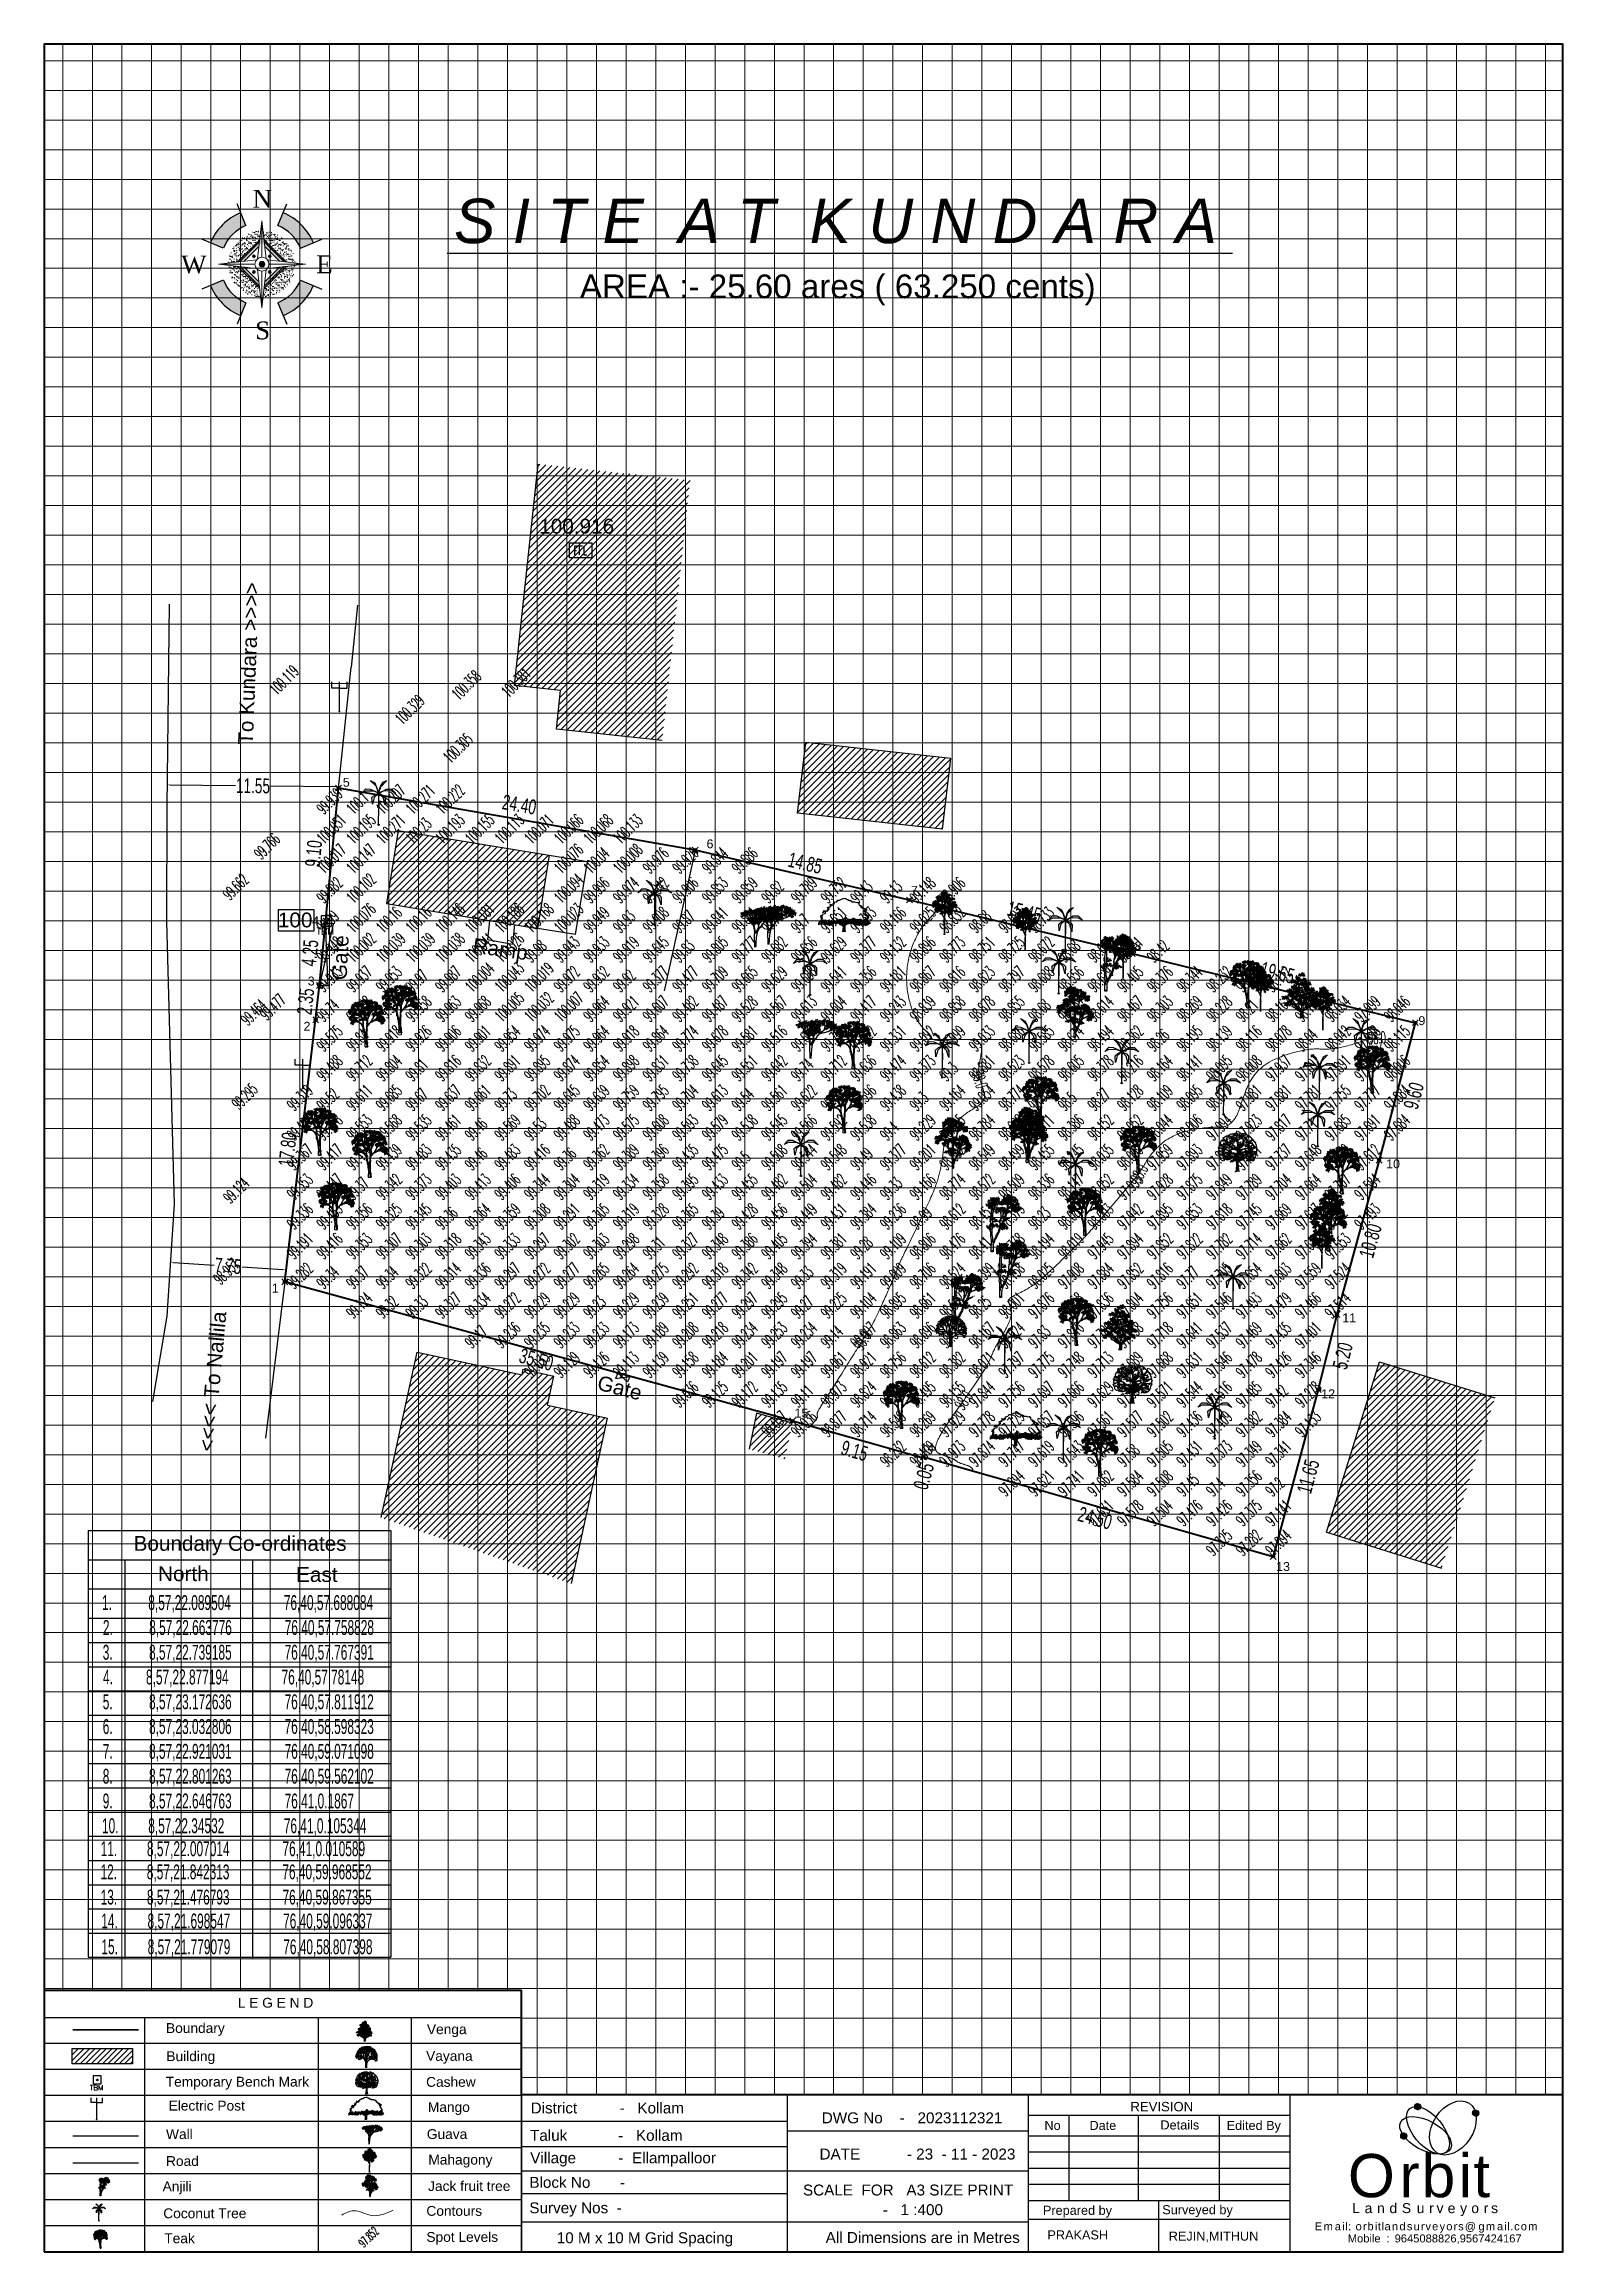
# Model space of a CAD drawing. Header units: millimetres. Extents: x 684983 to 685377, y 990360 to 990509.
# Drawn here: x 684982.8 to 685085.2, y 990360.3 to 990509.2 of the extents above; entities that cross this region are included whole.
import ezdxf
from ezdxf.enums import TextEntityAlignment as Align

# ---------------------------------------------------------------- set-up
doc = ezdxf.new("R2010")
doc.units = ezdxf.units.MM
doc.header["$PDMODE"] = 35
doc.header["$PDSIZE"] = 0.2
doc.linetypes.add('1', pattern=[0])
for name, color, linetype in [('ANJILI', 7, 'Continuous'), ('BL', 202, 'Continuous'), ('Building', 202, 'Continuous'), ('CASHEW TREE', 7, 'Continuous'), ('dim', 7, 'Continuous'), ('EP SYMBOL', 7, 'Continuous'), ('FFL symbol', 7, 'Continuous'), ('GUAVA TREE', 7, 'Continuous'), ('hide', 2, 'Continuous'), ('JACK  FRUIT TREE', 7, 'Continuous'), ('LN', 3, 'Continuous'), ('LOGO', 7, '1'), ('MAHAGONY', 7, 'Continuous'), ('MANGO TREE', 7, 'Continuous'), ('orbit', 7, 'Continuous'), ('RAMP', 7, 'Continuous'), ('RD', 5, 'Continuous'), ('SYMBOLS', 7, 'Continuous'), ('TBM', 7, 'Continuous'), ('TEAK', 7, 'Continuous'), ('TITLE', 6, 'Continuous'), ('TREE', 3, 'Continuous'), ('trees', 104, 'Continuous'), ('VAYANA TREE', 7, 'Continuous'), ('VENGA TREE', 7, 'Continuous'), ('WALL', 4, 'Continuous')]:
    doc.layers.add(name, color=color, linetype=linetype)
for name, color, linetype, lineweight in [('AP-1', 7, 'Continuous', 13), ('BD', 1, 'Continuous', 40), ('BDRY', 1, 'Continuous', 35), ('BDRY POINT', 7, 'Continuous', 30), ('CON_1', 7, 'Continuous', 9), ('frame', 104, 'Continuous', 9), ('grid', 8, 'Continuous', 9), ('GRID LEVELS', 7, 'Continuous', 13), ('HAtch', 200, 'Continuous', 9), ('north', 7, 'Continuous', 20), ('orbit Surveyors', 7, 'Continuous', 18)]:
    doc.layers.add(name, color=color, linetype=linetype, lineweight=lineweight)
doc.styles.add('DIM', font='ARIALN.TTF', dxfattribs={"width": 0.8, "height": 1})
doc.styles.add('legend 2007', font='arial.ttf')
doc.styles.add('LOGO', font='arial.ttf')
doc.styles.add('ROMANS', font='arial.ttf')
doc.styles.get("Standard").update_dxf_attribs({"font": 'RomanS'})
doc.styles.add('style3', font='ariali.ttf')
doc.styles.add('TIMES', font='times.ttf', dxfattribs={"height": 1})
doc.dimstyles.get("Standard").update_dxf_attribs({"dimtxt": 1, "dimasz": 0.18, "dimexe": 0.18, "dimexo": 0.0625, "dimgap": 0.09, "dimtad": 0, "dimrnd": 0.05, "dimzin": 0, "dimdsep": 46, "dimtxsty": 'DIM', "dimcen": 0.09, "dimse1": 1, "dimse2": 1, "dimsd1": 1, "dimsd2": 1, "dimadec": 0, "dimazin": 0, "dimtfac": 1, "dimtix": 1, "dimtofl": 0, "dimtmove": 2, "dimatfit": 3, "dimfxl": 0, "dimtolj": 1, "dimtzin": 0, "dimarcsym": 0})

msp = doc.modelspace()

# ---------------------------------------------------------------- texts
at = {"style": 'ROMANS'}
for s, p in [('100.916', (685016.157, 990476.154, 100.916)), ('100', (684998.53, 990449.598))]:
    msp.add_text(s, height=1, dxfattribs=at).set_placement(p)
for s, rotation, p in [('To Kundara >>>>', 87.68266, (684996.834, 990461.895)), ('Gate', 87.15156, (685003.16, 990446.022)), ('Ramp', 351.96222, (685011.62, 990447.901)), ('<<<< To Nallila', 84.74887, (684994.195, 990414.218)), ('Gate', 345.49395, (685019.999, 990418.448))]:
    msp.add_text(s, height=1, rotation=rotation, dxfattribs=at).set_placement(p)
at = {"color": 1, "style": 'ROMANS'}
for s, p in [('5', (685002.911, 990459.08)), ('6', (685027.442, 990454.928)), ('7', (685041.223, 990451.797)), ('4', (685000.842, 990449.735)), ('8', (685056.308, 990448.042)), ('3', (685000.543, 990445.68)), ('2', (685000.258, 990442.628)), ('9', (685075.453, 990443.005)), ('10', (685073.28, 990433.354)), ('1', (684998.119, 990424.974)), ('11', (685070.32, 990422.969)), ('12', (685068.9, 990417.844)), ('15', (685033.375, 990416.546)), ('14', (685041.872, 990414.199)), ('13', (685065.86, 990406.201))]:
    msp.add_text(s, height=0.6, dxfattribs=at).set_placement(p)
at = {"layer": 'AP-1', "color": 6, "width": 0.5}
for s, rotation, p in [('98.0', 4.06033, (685072.66, 990442.154, 98)), ('99.0', 285.75668, (685045.881, 990439.346, 99)), ('98.0', 60.92159, (685056.616, 990433.005, 98)), ('99.0', 58.67113, (685037.934, 990421.723, 99)), ('98.0', 54.46515, (685044.782, 990417.701, 98))]:
    msp.add_text(s, height=0.8, rotation=rotation, dxfattribs=at).set_placement(p, align=Align.MIDDLE_CENTER)
at = {"layer": 'frame', "linetype": 'Continuous', "style": 'legend 2007'}
for s, height, p in [('REVISION', 0.6342, (685056.028, 990369.76)), ('No', 0.6126, (685050.23, 990368.504)), ('Date', 0.6126, (685053.268, 990368.504)), ('Details', 0.6126, (685058.052, 990368.536)), ('Edited By', 0.6126, (685062.519, 990368.504)), ('PRAKASH', 0.6126, (685050.432, 990361.121)), ('REJIN,MITHUN', 0.61261, (685058.616, 990361.043))]:
    msp.add_text(s, height=height, dxfattribs=at).set_placement(p)
at = {"layer": 'frame', "color": 1, "linetype": 'Continuous', "style": 'legend 2007'}
for s, p in [('Prepared by', (685050.127, 990362.781)), ('Surveyed by', (685058.177, 990362.82))]:
    msp.add_text(s, height=0.61261, dxfattribs=at).set_placement(p)
at = {"layer": 'GRID LEVELS', "width": 0.5}
for s, height, p in [('100.119', 0.8, (684998.439, 990465.206, 100.119)), ('100.381', 0.8, (685014.081, 990465.043, 100.381)), ('100.358', 0.8, (685010.731, 990464.863, 100.358)), ('100.329', 0.8, (685006.911, 990463.214, 100.329)), ('100.305', 0.8, (685010.164, 990460.612, 100.305)), ('99.939', 0.8, (685001.63, 990457.158, 99.939)), ('100.1', 0.8, (685003.63, 990457.158, 100.1)), ('100.207', 0.8, (685005.63, 990457.158, 100.207)), ('100.271', 0.8, (685007.63, 990457.158, 100.271)), ('100.222', 0.8, (685009.63, 990457.158, 100.222)), ('100.051', 0.8, (685001.63, 990455.158, 100.051)), ('100.195', 0.8, (685003.63, 990455.158, 100.195)), ('100.271', 0.8, (685005.63, 990455.158, 100.271)), ('100.23', 0.8, (685007.63, 990455.158, 100.23)), ('100.193', 0.8, (685009.63, 990455.158, 100.193)), ('100.155', 0.8, (685011.63, 990455.158, 100.155)), ('100.113', 0.8, (685013.63, 990455.158, 100.113)), ('100.071', 0.8, (685015.63, 990455.158, 100.071)), ('100.066', 0.8, (685017.63, 990455.158, 100.066)), ('100.068', 0.8, (685019.63, 990455.158, 100.068)), ('100.133', 0.8, (685021.63, 990455.158, 100.133)), ('99.766', 0.8, (684997.409, 990454.115, 99.766)), ('100.017', 0.8, (685001.63, 990453.158, 100.017)), ('100.147', 0.8, (685003.63, 990453.158, 100.147)), ('100.076', 0.8, (685017.63, 990453.158, 100.076)), ('100.008', 0.8, (685021.63, 990453.158, 100.008)), ('100.04', 0.8, (685019.63, 990453.158, 100.04)), ('99.976', 0.8, (685023.63, 990453.158, 99.976)), ('99.926', 0.8, (685025.63, 990453.158, 99.926)), ('99.844', 0.8, (685027.63, 990453.158, 99.844)), ('99.886', 0.8, (685029.63, 990453.158, 99.886)), ('99.662', 0.8, (684995.294, 990451.373, 99.662)), ('99.66', 0.8, (684995.294, 990451.373, 99.66)), ('99.982', 0.8, (685001.63, 990451.158, 99.982)), ('100.102', 0.8, (685003.63, 990451.158, 100.102)), ('100.094', 0.8, (685017.63, 990451.158, 100.094)), ('99.996', 0.8, (685019.63, 990451.158, 99.996)), ('99.974', 0.8, (685021.63, 990451.158, 99.974)), ('99.942', 0.8, (685023.63, 990451.158, 99.942)), ('99.906', 0.8, (685025.63, 990451.158, 99.906)), ('99.853', 0.8, (685027.63, 990451.158, 99.853)), ('99.859', 0.8, (685029.63, 990451.158, 99.859)), ('99.82', 0.8, (685031.63, 990451.158, 99.82)), ('99.789', 0.8, (685033.63, 990451.158, 99.789)), ('99.752', 0.8, (685035.63, 990451.158, 99.752)), ('99.43', 0.8, (685037.63, 990451.158, 99.43)), ('99.13', 0.8, (685039.63, 990451.158, 99.13)), ('99.148', 0.8, (685041.63, 990451.158, 99.148)), ('98.906', 0.8, (685043.63, 990451.158, 98.906)), ('99.99', 0.8, (685001.63, 990449.158, 99.99)), ('100.076', 0.8, (685003.63, 990449.158, 100.076)), ('100.16', 0.8, (685005.63, 990449.158, 100.16)), ('100.16', 0.8, (685007.63, 990449.158, 100.16)), ('100.146', 0.8, (685009.63, 990449.158, 100.146)), ('100.181', 0.8, (685011.63, 990449.158, 100.181)), ('100.186', 0.8, (685013.63, 990449.158, 100.186)), ('100.168', 0.8, (685015.63, 990449.158, 100.168)), ('100.023', 0.8, (685017.63, 990449.158, 100.023)), ('99.949', 0.8, (685019.63, 990449.158, 99.949)), ('99.93', 0.8, (685021.63, 990449.158, 99.93)), ('99.908', 0.8, (685023.63, 990449.158, 99.908)), ('99.87', 0.8, (685025.63, 990449.158, 99.87)), ('99.841', 0.8, (685027.63, 990449.158, 99.841)), ('99.821', 0.8, (685029.63, 990449.158, 99.821)), ('99.738', 0.8, (685031.63, 990449.158, 99.738)), ('99.651', 0.8, (685035.63, 990449.158, 99.651)), ('99.393', 0.8, (685037.63, 990449.158, 99.393)), ('99.166', 0.8, (685039.63, 990449.158, 99.166)), ('99.025', 0.8, (685041.63, 990449.158, 99.025)), ('98.832', 0.8, (685043.63, 990449.158, 98.832)), ('98.68', 0.8, (685045.63, 990449.158, 98.68)), ('98.697', 0.8, (685047.63, 990449.158, 98.697)), ('98.733', 0.8, (685049.63, 990449.158, 98.733)), ('100.002', 0.8, (685003.63, 990447.158, 100.002)), ('100.039', 0.8, (685005.63, 990447.158, 100.039)), ('100.039', 0.8, (685007.63, 990447.158, 100.039)), ('100.038', 0.8, (685009.63, 990447.158, 100.038)), ('100.041', 0.8, (685011.63, 990447.158, 100.041)), ('100.026', 0.8, (685013.63, 990447.158, 100.026)), ('99.7', 0.8, (685033.63, 990449.158, 99.7)), ('99.948', 0.8, (685001.63, 990447.158, 99.948)), ('99.98', 0.8, (685015.63, 990447.158, 99.98)), ('99.943', 0.8, (685017.63, 990447.158, 99.943)), ('99.933', 0.8, (685019.63, 990447.158, 99.933)), ('99.919', 0.8, (685021.63, 990447.158, 99.919)), ('99.645', 0.8, (685023.63, 990447.158, 99.645)), ('99.83', 0.8, (685025.63, 990447.158, 99.83)), ('99.805', 0.8, (685027.63, 990447.158, 99.805)), ('99.777', 0.8, (685029.63, 990447.158, 99.777)), ('99.682', 0.8, (685031.63, 990447.158, 99.682)), ('99.656', 0.8, (685033.63, 990447.158, 99.656)), ('99.629', 0.8, (685035.63, 990447.158, 99.629)), ('99.377', 0.8, (685037.63, 990447.158, 99.377)), ('99.132', 0.8, (685039.63, 990447.158, 99.132)), ('98.896', 0.8, (685041.63, 990447.158, 98.896)), ('98.773', 0.8, (685043.63, 990447.158, 98.773)), ('98.751', 0.8, (685045.63, 990447.158, 98.751)), ('98.725', 0.8, (685047.63, 990447.158, 98.725)), ('98.672', 0.8, (685049.63, 990447.158, 98.672)), ('98.68', 0.8, (685051.63, 990447.158, 98.68)), ('98.663', 0.8, (685053.63, 990447.158, 98.663)), ('98.631', 0.8, (685055.63, 990447.158, 98.631)), ('98.42', 0.8, (685057.63, 990447.158, 98.42)), ('99.933', 0.8, (685001.63, 990445.158, 99.933)), ('99.937', 0.8, (685003.63, 990445.158, 99.937)), ('99.953', 0.8, (685005.63, 990445.158, 99.953)), ('99.97', 0.8, (685007.63, 990445.158, 99.97)), ('99.987', 0.8, (685009.63, 990445.158, 99.987)), ('100.004', 0.8, (685011.63, 990445.158, 100.004)), ('100.043', 0.8, (685013.63, 990445.158, 100.043)), ('100.019', 0.8, (685015.63, 990445.158, 100.019)), ('99.972', 0.8, (685017.63, 990445.158, 99.972)), ('99.932', 0.8, (685019.63, 990445.158, 99.932)), ('99.92', 0.8, (685021.63, 990445.158, 99.92)), ('99.377', 0.8, (685023.63, 990445.158, 99.377)), ('99.477', 0.8, (685025.63, 990445.158, 99.477)), ('99.709', 0.8, (685027.63, 990445.158, 99.709)), ('99.665', 0.8, (685029.63, 990445.158, 99.665)), ('99.629', 0.8, (685031.63, 990445.158, 99.629)), ('99.688', 0.8, (685033.63, 990445.158, 99.688)), ('99.541', 0.8, (685035.63, 990445.158, 99.541)), ('99.356', 0.8, (685037.63, 990445.158, 99.356)), ('99.181', 0.8, (685039.63, 990445.158, 99.181)), ('98.867', 0.8, (685041.63, 990445.158, 98.867)), ('98.816', 0.8, (685043.63, 990445.158, 98.816)), ('98.823', 0.8, (685045.63, 990445.158, 98.823)), ('98.797', 0.8, (685047.63, 990445.158, 98.797)), ('98.688', 0.8, (685049.63, 990445.158, 98.688)), ('98.556', 0.8, (685051.63, 990445.158, 98.556)), ('98.629', 0.8, (685053.63, 990445.158, 98.629)), ('98.405', 0.8, (685055.63, 990445.158, 98.405)), ('98.376', 0.8, (685057.63, 990445.158, 98.376)), ('98.344', 0.8, (685059.63, 990445.158, 98.344)), ('98.232', 0.8, (685061.63, 990445.158, 98.232)), ('98.174', 0.8, (685063.63, 990445.158, 98.174)), ('98.112', 0.8, (685065.63, 990445.158, 98.112)), ('99.464', 0.8, (684996.514, 990442.922, 99.464)), ('99.477', 0.8, (684997.791, 990443.273, 99.477)), ('99.74', 0.8, (685001.63, 990443.158, 99.74)), ('99.908', 0.8, (685003.63, 990443.158, 99.908)), ('99.953', 0.8, (685005.63, 990443.158, 99.953)), ('99.958', 0.8, (685007.63, 990443.158, 99.958)), ('99.963', 0.8, (685009.63, 990443.158, 99.963)), ('99.968', 0.8, (685011.63, 990443.158, 99.968)), ('100.005', 0.8, (685013.63, 990443.158, 100.005)), ('100.032', 0.8, (685015.63, 990443.158, 100.032)), ('100.007', 0.8, (685017.63, 990443.158, 100.007)), ('99.964', 0.8, (685019.63, 990443.158, 99.964)), ('99.921', 0.8, (685021.63, 990443.158, 99.921)), ('99.607', 0.8, (685023.63, 990443.158, 99.607)), ('99.482', 0.8, (685025.63, 990443.158, 99.482)), ('99.487', 0.8, (685027.63, 990443.158, 99.487)), ('99.528', 0.8, (685029.63, 990443.158, 99.528)), ('99.567', 0.8, (685031.63, 990443.158, 99.567)), ('99.613', 0.8, (685033.63, 990443.158, 99.613)), ('99.604', 0.8, (685035.63, 990443.158, 99.604)), ('99.417', 0.8, (685037.63, 990443.158, 99.417)), ('99.243', 0.8, (685039.63, 990443.158, 99.243)), ('98.839', 0.8, (685041.63, 990443.158, 98.839)), ('98.858', 0.8, (685043.63, 990443.158, 98.858)), ('98.878', 0.8, (685045.63, 990443.158, 98.878)), ('98.855', 0.8, (685047.63, 990443.158, 98.855)), ('98.68', 0.8, (685049.63, 990443.158, 98.68)), ('98.569', 0.8, (685051.63, 990443.158, 98.569)), ('98.614', 0.8, (685053.63, 990443.158, 98.614)), ('98.467', 0.8, (685055.63, 990443.158, 98.467)), ('98.303', 0.8, (685057.63, 990443.158, 98.303)), ('98.269', 0.8, (685059.63, 990443.158, 98.269)), ('98.228', 0.8, (685061.63, 990443.158, 98.228)), ('98.21', 0.8, (685063.63, 990443.158, 98.21)), ('98.162', 0.8, (685065.63, 990443.158, 98.162)), ('98.108', 0.8, (685067.63, 990443.158, 98.108)), ('98.034', 0.8, (685069.63, 990443.158, 98.034)), ('97.999', 0.8, (685071.63, 990443.158, 97.999)), ('98.046', 0.8, (685073.63, 990443.158, 98.046)), ('99.575', 0.8, (685001.63, 990441.158, 99.575)), ('99.84', 0.8, (685003.63, 990441.158, 99.84)), ('99.918', 0.8, (685005.63, 990441.158, 99.918)), ('99.926', 0.8, (685007.63, 990441.158, 99.926)), ('99.906', 0.8, (685009.63, 990441.158, 99.906)), ('99.901', 0.8, (685011.63, 990441.158, 99.901)), ('99.954', 0.8, (685013.63, 990441.158, 99.954)), ('99.974', 0.8, (685015.63, 990441.158, 99.974)), ('99.975', 0.8, (685017.63, 990441.158, 99.975)), ('99.964', 0.8, (685019.63, 990441.158, 99.964)), ('99.918', 0.8, (685021.63, 990441.158, 99.918)), ('99.864', 0.8, (685023.63, 990441.158, 99.864)), ('99.774', 0.8, (685025.63, 990441.158, 99.774)), ('99.678', 0.8, (685027.63, 990441.158, 99.678)), ('99.581', 0.8, (685029.63, 990441.158, 99.581)), ('99.516', 0.8, (685031.63, 990441.158, 99.516)), ('99.654', 0.8, (685033.63, 990441.158, 99.654)), ('99.701', 0.8, (685035.63, 990441.158, 99.701)), ('99.522', 0.8, (685037.63, 990441.158, 99.522)), ('99.331', 0.8, (685039.63, 990441.158, 99.331)), ('99.092', 0.8, (685041.63, 990441.158, 99.092)), ('98.999', 0.8, (685043.63, 990441.158, 98.999)), ('99.033', 0.8, (685045.63, 990441.158, 99.033)), ('98.686', 0.8, (685047.63, 990441.158, 98.686)), ('98.585', 0.8, (685049.63, 990441.158, 98.585)), ('98.674', 0.8, (685051.63, 990441.158, 98.674)), ('98.494', 0.8, (685053.63, 990441.158, 98.494)), ('98.362', 0.8, (685055.63, 990441.158, 98.362)), ('98.26', 0.8, (685057.63, 990441.158, 98.26)), ('98.195', 0.8, (685059.63, 990441.158, 98.195)), ('98.139', 0.8, (685061.63, 990441.158, 98.139)), ('98.116', 0.8, (685063.63, 990441.158, 98.116)), ('98.078', 0.8, (685065.63, 990441.158, 98.078)), ('98.04', 0.8, (685067.63, 990441.158, 98.04)), ('98.042', 0.8, (685069.63, 990441.158, 98.042)), ('97.998', 0.8, (685071.63, 990441.158, 97.998)), ('98.115', 0.8, (685073.63, 990441.158, 98.115)), ('99.488', 0.8, (685001.63, 990439.158, 99.488)), ('99.712', 0.8, (685003.63, 990439.158, 99.712)), ('99.804', 0.8, (685005.63, 990439.158, 99.804)), ('99.81', 0.8, (685007.63, 990439.158, 99.81)), ('99.816', 0.8, (685009.63, 990439.158, 99.816)), ('99.832', 0.8, (685011.63, 990439.158, 99.832)), ('99.891', 0.8, (685013.63, 990439.158, 99.891)), ('99.895', 0.8, (685015.63, 990439.158, 99.895)), ('99.874', 0.8, (685017.63, 990439.158, 99.874)), ('99.854', 0.8, (685019.63, 990439.158, 99.854)), ('99.898', 0.8, (685021.63, 990439.158, 99.898)), ('99.831', 0.8, (685023.63, 990439.158, 99.831)), ('99.738', 0.8, (685025.63, 990439.158, 99.738)), ('99.645', 0.8, (685027.63, 990439.158, 99.645)), ('99.551', 0.8, (685029.63, 990439.158, 99.551)), ('99.642', 0.8, (685031.63, 990439.158, 99.642)), ('99.74', 0.8, (685033.63, 990439.158, 99.74)), ('99.712', 0.8, (685035.63, 990439.158, 99.712)), ('99.636', 0.8, (685037.63, 990439.158, 99.636)), ('99.474', 0.8, (685039.63, 990439.158, 99.474)), ('99.373', 0.8, (685041.63, 990439.158, 99.373)), ('99.3', 0.8, (685043.63, 990439.158, 99.3)), ('98.881', 0.8, (685045.63, 990439.158, 98.881)), ('98.523', 0.8, (685047.63, 990439.158, 98.523)), ('98.578', 0.8, (685049.63, 990439.158, 98.578)), ('98.605', 0.8, (685051.63, 990439.158, 98.605)), ('98.378', 0.8, (685053.63, 990439.158, 98.378)), ('98.216', 0.8, (685055.63, 990439.158, 98.216)), ('98.164', 0.8, (685057.63, 990439.158, 98.164)), ('98.141', 0.8, (685059.63, 990439.158, 98.141)), ('98.095', 0.8, (685061.63, 990439.158, 98.095)), ('98.008', 0.8, (685063.63, 990439.158, 98.008)), ('97.937', 0.8, (685065.63, 990439.158, 97.937)), ('97.897', 0.8, (685067.63, 990439.158, 97.897)), ('97.891', 0.8, (685069.63, 990439.158, 97.891)), ('97.901', 0.8, (685071.63, 990439.158, 97.901)), ('98.006', 0.8, (685073.63, 990439.158, 98.006)), ('99.295', 0.8, (684995.908, 990437.249, 99.295)), ('99.319', 0.8, (684999.63, 990437.158, 99.319)), ('99.611', 0.8, (685003.63, 990437.158, 99.611)), ('99.685', 0.8, (685005.63, 990437.158, 99.685)), ('99.67', 0.8, (685007.63, 990437.158, 99.67)), ('99.637', 0.8, (685009.63, 990437.158, 99.637)), ('99.661', 0.8, (685011.63, 990437.158, 99.661)), ('99.73', 0.8, (685013.63, 990437.158, 99.73)), ('99.702', 0.8, (685015.63, 990437.158, 99.702)), ('99.645', 0.8, (685017.63, 990437.158, 99.645)), ('99.639', 0.8, (685019.63, 990437.158, 99.639)), ('99.759', 0.8, (685021.63, 990437.158, 99.759)), ('99.795', 0.8, (685023.63, 990437.158, 99.795)), ('99.704', 0.8, (685025.63, 990437.158, 99.704)), ('99.613', 0.8, (685027.63, 990437.158, 99.613)), ('99.54', 0.8, (685029.63, 990437.158, 99.54)), ('99.561', 0.8, (685031.63, 990437.158, 99.561)), ('99.622', 0.8, (685033.63, 990437.158, 99.622)), ('99.63', 0.8, (685035.63, 990437.158, 99.63)), ('99.596', 0.8, (685037.63, 990437.158, 99.596)), ('99.438', 0.8, (685039.63, 990437.158, 99.438)), ('99.164', 0.8, (685043.63, 990437.158, 99.164)), ('99.054', 0.8, (685045.63, 990437.158, 99.054)), ('98.774', 0.8, (685047.63, 990437.158, 98.774)), ('98.613', 0.8, (685049.63, 990437.158, 98.613)), ('98.27', 0.8, (685053.63, 990437.158, 98.27)), ('98.128', 0.8, (685055.63, 990437.158, 98.128)), ('98.109', 0.8, (685057.63, 990437.158, 98.109)), ('98.095', 0.8, (685059.63, 990437.158, 98.095)), ('98.071', 0.8, (685061.63, 990437.158, 98.071)), ('97.981', 0.8, (685063.63, 990437.158, 97.981)), ('97.881', 0.8, (685065.63, 990437.158, 97.881)), ('97.781', 0.8, (685067.63, 990437.158, 97.781)), ('97.755', 0.8, (685069.63, 990437.158, 97.755)), ('97.777', 0.8, (685071.63, 990437.158, 97.777)), ('97.884', 0.8, (685073.63, 990437.158, 97.884)), ('99.52', 0.8, (685001.63, 990437.158, 99.52)), ('99.3', 0.8, (685041.63, 990437.158, 99.3)), ('98.5', 0.8, (685051.63, 990437.158, 98.5)), ('99.402', 0.8, (684999.63, 990435.158, 99.402)), ('99.478', 0.8, (685001.63, 990435.158, 99.478)), ('99.553', 0.8, (685003.63, 990435.158, 99.553)), ('99.568', 0.8, (685005.63, 990435.158, 99.568)), ('99.535', 0.8, (685007.63, 990435.158, 99.535)), ('99.461', 0.8, (685009.63, 990435.158, 99.461)), ('99.46', 0.8, (685011.63, 990435.158, 99.46)), ('99.569', 0.8, (685013.63, 990435.158, 99.569)), ('99.53', 0.8, (685015.63, 990435.158, 99.53)), ('99.488', 0.8, (685017.63, 990435.158, 99.488)), ('99.473', 0.8, (685019.63, 990435.158, 99.473)), ('99.575', 0.8, (685021.63, 990435.158, 99.575)), ('99.608', 0.8, (685023.63, 990435.158, 99.608)), ('99.593', 0.8, (685025.63, 990435.158, 99.593)), ('99.579', 0.8, (685027.63, 990435.158, 99.579)), ('99.538', 0.8, (685029.63, 990435.158, 99.538)), ('99.545', 0.8, (685031.63, 990435.158, 99.545)), ('99.566', 0.8, (685033.63, 990435.158, 99.566)), ('99.592', 0.8, (685035.63, 990435.158, 99.592)), ('99.538', 0.8, (685037.63, 990435.158, 99.538)), ('99.4', 0.8, (685039.63, 990435.158, 99.4)), ('99.229', 0.8, (685041.63, 990435.158, 99.229)), ('98.995', 0.8, (685043.63, 990435.158, 98.995)), ('98.784', 0.8, (685045.63, 990435.158, 98.784)), ('98.688', 0.8, (685047.63, 990435.158, 98.688)), ('98.611', 0.8, (685049.63, 990435.158, 98.611)), ('98.386', 0.8, (685051.63, 990435.158, 98.386)), ('98.152', 0.8, (685053.63, 990435.158, 98.152)), ('98.052', 0.8, (685055.63, 990435.158, 98.052)), ('98.044', 0.8, (685057.63, 990435.158, 98.044)), ('98.006', 0.8, (685059.63, 990435.158, 98.006)), ('97.994', 0.8, (685061.63, 990435.158, 97.994)), ('97.923', 0.8, (685063.63, 990435.158, 97.923)), ('97.817', 0.8, (685065.63, 990435.158, 97.817)), ('97.71', 0.8, (685067.63, 990435.158, 97.71)), ('97.685', 0.8, (685069.63, 990435.158, 97.685)), ('97.691', 0.8, (685071.63, 990435.158, 97.691)), ('97.684', 0.8, (685073.63, 990435.158, 97.684)), ('99.367', 0.8, (684999.63, 990433.158, 99.367)), ('99.417', 0.8, (685001.63, 990433.158, 99.417)), ('99.416', 0.8, (685003.63, 990433.158, 99.416)), ('99.439', 0.8, (685005.63, 990433.158, 99.439)), ('99.483', 0.8, (685007.63, 990433.158, 99.483)), ('99.435', 0.8, (685009.63, 990433.158, 99.435)), ('99.46', 0.8, (685011.63, 990433.158, 99.46)), ('99.483', 0.8, (685013.63, 990433.158, 99.483)), ('99.416', 0.8, (685015.63, 990433.158, 99.416)), ('99.36', 0.8, (685017.63, 990433.158, 99.36)), ('99.362', 0.8, (685019.63, 990433.158, 99.362)), ('99.389', 0.8, (685021.63, 990433.158, 99.389)), ('99.396', 0.8, (685023.63, 990433.158, 99.396)), ('99.435', 0.8, (685025.63, 990433.158, 99.435)), ('99.475', 0.8, (685027.63, 990433.158, 99.475)), ('99.5', 0.8, (685029.63, 990433.158, 99.5)), ('99.508', 0.8, (685031.63, 990433.158, 99.508)), ('99.544', 0.8, (685033.63, 990433.158, 99.544)), ('99.548', 0.8, (685035.63, 990433.158, 99.548)), ('99.49', 0.8, (685037.63, 990433.158, 99.49)), ('99.377', 0.8, (685039.63, 990433.158, 99.377)), ('99.201', 0.8, (685041.63, 990433.158, 99.201)), ('98.892', 0.8, (685043.63, 990433.158, 98.892)), ('98.549', 0.8, (685045.63, 990433.158, 98.549)), ('98.499', 0.8, (685047.63, 990433.158, 98.499)), ('98.455', 0.8, (685049.63, 990433.158, 98.455)), ('98.245', 0.8, (685051.63, 990433.158, 98.245)), ('98.035', 0.8, (685053.63, 990433.158, 98.035)), ('98.009', 0.8, (685055.63, 990433.158, 98.009)), ('97.959', 0.8, (685057.63, 990433.158, 97.959)), ('97.893', 0.8, (685059.63, 990433.158, 97.893)), ('97.883', 0.8, (685061.63, 990433.158, 97.883)), ('97.841', 0.8, (685063.63, 990433.158, 97.841)), ('97.737', 0.8, (685065.63, 990433.158, 97.737)), ('97.648', 0.8, (685067.63, 990433.158, 97.648)), ('97.642', 0.8, (685069.63, 990433.158, 97.642)), ('97.612', 0.8, (685071.63, 990433.158, 97.612)), ('99.353', 0.8, (684999.63, 990431.158, 99.353)), ('99.447', 0.8, (685001.63, 990431.158, 99.447)), ('99.37', 0.8, (685003.63, 990431.158, 99.37)), ('99.342', 0.8, (685005.63, 990431.158, 99.342)), ('99.373', 0.8, (685007.63, 990431.158, 99.373)), ('99.403', 0.8, (685009.63, 990431.158, 99.403)), ('99.413', 0.8, (685011.63, 990431.158, 99.413)), ('99.406', 0.8, (685013.63, 990431.158, 99.406)), ('99.344', 0.8, (685015.63, 990431.158, 99.344)), ('99.304', 0.8, (685017.63, 990431.158, 99.304)), ('99.319', 0.8, (685019.63, 990431.158, 99.319)), ('99.334', 0.8, (685021.63, 990431.158, 99.334)), ('99.358', 0.8, (685023.63, 990431.158, 99.358)), ('99.395', 0.8, (685025.63, 990431.158, 99.395)), ('99.433', 0.8, (685027.63, 990431.158, 99.433)), ('99.455', 0.8, (685029.63, 990431.158, 99.455)), ('99.482', 0.8, (685031.63, 990431.158, 99.482)), ('99.504', 0.8, (685033.63, 990431.158, 99.504)), ('99.482', 0.8, (685035.63, 990431.158, 99.482)), ('99.446', 0.8, (685037.63, 990431.158, 99.446)), ('99.166', 0.8, (685041.63, 990431.158, 99.166)), ('98.774', 0.8, (685043.63, 990431.158, 98.774)), ('98.572', 0.8, (685045.63, 990431.158, 98.572)), ('98.509', 0.8, (685047.63, 990431.158, 98.509)), ('98.336', 0.8, (685049.63, 990431.158, 98.336)), ('98.147', 0.8, (685051.63, 990431.158, 98.147)), ('98.052', 0.8, (685053.63, 990431.158, 98.052)), ('97.993', 0.8, (685055.63, 990431.158, 97.993)), ('97.928', 0.8, (685057.63, 990431.158, 97.928)), ('97.875', 0.8, (685059.63, 990431.158, 97.875)), ('97.849', 0.8, (685061.63, 990431.158, 97.849)), ('97.789', 0.8, (685063.63, 990431.158, 97.789)), ('97.704', 0.8, (685065.63, 990431.158, 97.704)), ('97.664', 0.8, (685067.63, 990431.158, 97.664)), ('97.707', 0.8, (685069.63, 990431.158, 97.707)), ('97.584', 0.8, (685071.63, 990431.158, 97.584)), ('99.124', 0.8, (684995.332, 990430.919, 99.124)), ('99.33', 0.8, (685039.63, 990431.158, 99.33)), ('99.336', 0.8, (684999.63, 990429.158, 99.336)), ('99.453', 0.8, (685001.63, 990429.158, 99.453)), ('99.356', 0.8, (685003.63, 990429.158, 99.356)), ('99.325', 0.8, (685005.63, 990429.158, 99.325)), ('99.345', 0.8, (685007.63, 990429.158, 99.345)), ('99.36', 0.8, (685009.63, 990429.158, 99.36)), ('99.364', 0.8, (685011.63, 990429.158, 99.364)), ('99.359', 0.8, (685013.63, 990429.158, 99.359)), ('99.308', 0.8, (685015.63, 990429.158, 99.308)), ('99.291', 0.8, (685017.63, 990429.158, 99.291)), ('99.305', 0.8, (685019.63, 990429.158, 99.305)), ('99.319', 0.8, (685021.63, 990429.158, 99.319)), ('99.328', 0.8, (685023.63, 990429.158, 99.328)), ('99.365', 0.8, (685025.63, 990429.158, 99.365)), ('99.39', 0.8, (685027.63, 990429.158, 99.39)), ('99.428', 0.8, (685029.63, 990429.158, 99.428)), ('99.456', 0.8, (685031.63, 990429.158, 99.456)), ('99.449', 0.8, (685033.63, 990429.158, 99.449)), ('99.431', 0.8, (685035.63, 990429.158, 99.431)), ('99.384', 0.8, (685037.63, 990429.158, 99.384)), ('99.236', 0.8, (685039.63, 990429.158, 99.236)), ('98.99', 0.8, (685041.63, 990429.158, 98.99)), ('98.612', 0.8, (685043.63, 990429.158, 98.612)), ('98.451', 0.8, (685045.63, 990429.158, 98.451)), ('98.375', 0.8, (685047.63, 990429.158, 98.375)), ('98.23', 0.8, (685049.63, 990429.158, 98.23)), ('98.089', 0.8, (685051.63, 990429.158, 98.089)), ('98.003', 0.8, (685053.63, 990429.158, 98.003)), ('97.942', 0.8, (685055.63, 990429.158, 97.942)), ('97.895', 0.8, (685057.63, 990429.158, 97.895)), ('97.853', 0.8, (685059.63, 990429.158, 97.853)), ('97.818', 0.8, (685061.63, 990429.158, 97.818)), ('97.745', 0.8, (685063.63, 990429.158, 97.745)), ('97.669', 0.8, (685065.63, 990429.158, 97.669)), ('97.627', 0.8, (685067.63, 990429.158, 97.627)), ('97.62', 0.8, (685069.63, 990429.158, 97.62)), ('97.493', 0.8, (685071.63, 990429.158, 97.493)), ('99.191', 0.8, (684999.63, 990427.158, 99.191)), ('99.416', 0.8, (685001.63, 990427.158, 99.416)), ('99.353', 0.8, (685003.63, 990427.158, 99.353)), ('99.307', 0.8, (685005.63, 990427.158, 99.307)), ('99.303', 0.8, (685007.63, 990427.158, 99.303)), ('99.318', 0.8, (685009.63, 990427.158, 99.318)), ('99.343', 0.8, (685011.63, 990427.158, 99.343)), ('99.333', 0.8, (685013.63, 990427.158, 99.333)), ('99.297', 0.8, (685015.63, 990427.158, 99.297)), ('99.302', 0.8, (685017.63, 990427.158, 99.302)), ('99.303', 0.8, (685019.63, 990427.158, 99.303)), ('99.298', 0.8, (685021.63, 990427.158, 99.298)), ('99.31', 0.8, (685023.63, 990427.158, 99.31)), ('99.327', 0.8, (685025.63, 990427.158, 99.327)), ('99.348', 0.8, (685027.63, 990427.158, 99.348)), ('99.386', 0.8, (685029.63, 990427.158, 99.386)), ('99.405', 0.8, (685031.63, 990427.158, 99.405)), ('99.394', 0.8, (685033.63, 990427.158, 99.394)), ('99.381', 0.8, (685035.63, 990427.158, 99.381)), ('99.28', 0.8, (685037.63, 990427.158, 99.28)), ('99.109', 0.8, (685039.63, 990427.158, 99.109)), ('98.806', 0.8, (685041.63, 990427.158, 98.806)), ('98.476', 0.8, (685043.63, 990427.158, 98.476)), ('98.41', 0.8, (685045.63, 990427.158, 98.41)), ('98.338', 0.8, (685047.63, 990427.158, 98.338)), ('98.194', 0.8, (685049.63, 990427.158, 98.194)), ('98.019', 0.8, (685051.63, 990427.158, 98.019)), ('97.945', 0.8, (685053.63, 990427.158, 97.945)), ('97.894', 0.8, (685055.63, 990427.158, 97.894)), ('97.852', 0.8, (685057.63, 990427.158, 97.852)), ('97.822', 0.8, (685059.63, 990427.158, 97.822)), ('97.782', 0.8, (685061.63, 990427.158, 97.782)), ('97.714', 0.8, (685063.63, 990427.158, 97.714)), ('97.662', 0.8, (685065.63, 990427.158, 97.662)), ('97.61', 0.8, (685067.63, 990427.158, 97.61)), ('97.553', 0.8, (685069.63, 990427.158, 97.553)), ('98.957', 0.8, (684994.666, 990425.447, 98.957)), ('99.282', 0.8, (684999.63, 990425.158, 99.282)), ('99.322', 0.8, (685007.63, 990425.158, 99.322)), ('99.314', 0.8, (685009.63, 990425.158, 99.314)), ('99.336', 0.8, (685011.63, 990425.158, 99.336)), ('99.297', 0.8, (685013.63, 990425.158, 99.297)), ('99.272', 0.8, (685015.63, 990425.158, 99.272)), ('99.277', 0.8, (685017.63, 990425.158, 99.277)), ('99.265', 0.8, (685019.63, 990425.158, 99.265)), ('99.264', 0.8, (685021.63, 990425.158, 99.264)), ('99.275', 0.8, (685023.63, 990425.158, 99.275)), ('99.292', 0.8, (685025.63, 990425.158, 99.292)), ('99.318', 0.8, (685027.63, 990425.158, 99.318)), ('99.342', 0.8, (685029.63, 990425.158, 99.342)), ('99.348', 0.8, (685031.63, 990425.158, 99.348)), ('99.319', 0.8, (685035.63, 990425.158, 99.319)), ('99.191', 0.8, (685037.63, 990425.158, 99.191)), ('99.009', 0.8, (685039.63, 990425.158, 99.009)), ('98.706', 0.8, (685041.63, 990425.158, 98.706)), ('98.524', 0.8, (685043.63, 990425.158, 98.524)), ('98.399', 0.8, (685045.63, 990425.158, 98.399)), ('98.158', 0.8, (685047.63, 990425.158, 98.158)), ('98.025', 0.8, (685049.63, 990425.158, 98.025)), ('97.908', 0.8, (685051.63, 990425.158, 97.908)), ('97.884', 0.8, (685053.63, 990425.158, 97.884)), ('97.852', 0.8, (685055.63, 990425.158, 97.852)), ('97.816', 0.8, (685057.63, 990425.158, 97.816)), ('97.705', 0.8, (685061.63, 990425.158, 97.705)), ('97.654', 0.8, (685063.63, 990425.158, 97.654)), ('97.603', 0.8, (685065.63, 990425.158, 97.603)), ('97.559', 0.8, (685067.63, 990425.158, 97.559)), ('97.524', 0.8, (685069.63, 990425.158, 97.524)), ('99.34', 0.8, (685001.63, 990425.158, 99.34)), ('99.37', 0.8, (685003.63, 990425.158, 99.37)), ('99.34', 0.8, (685005.63, 990425.158, 99.34)), ('99.33', 0.8, (685033.63, 990425.158, 99.33)), ('97.77', 0.8, (685059.63, 990425.158, 97.77)), ('99.124', 0.8, (685003.63, 990423.158, 99.124)), ('99.32', 0.8, (685005.63, 990423.158, 99.32)), ('99.33', 0.8, (685007.63, 990423.158, 99.33)), ('99.327', 0.8, (685009.63, 990423.158, 99.327)), ('99.334', 0.8, (685011.63, 990423.158, 99.334)), ('99.272', 0.8, (685013.63, 990423.158, 99.272)), ('99.229', 0.8, (685015.63, 990423.158, 99.229)), ('99.229', 0.8, (685017.63, 990423.158, 99.229)), ('99.23', 0.8, (685019.63, 990423.158, 99.23)), ('99.229', 0.8, (685021.63, 990423.158, 99.229)), ('99.239', 0.8, (685023.63, 990423.158, 99.239)), ('99.251', 0.8, (685025.63, 990423.158, 99.251)), ('99.277', 0.8, (685027.63, 990423.158, 99.277)), ('99.297', 0.8, (685029.63, 990423.158, 99.297)), ('99.295', 0.8, (685031.63, 990423.158, 99.295)), ('99.27', 0.8, (685033.63, 990423.158, 99.27)), ('99.225', 0.8, (685035.63, 990423.158, 99.225)), ('99.104', 0.8, (685037.63, 990423.158, 99.104)), ('98.895', 0.8, (685039.63, 990423.158, 98.895)), ('98.661', 0.8, (685041.63, 990423.158, 98.661)), ('98.502', 0.8, (685043.63, 990423.158, 98.502)), ('98.25', 0.8, (685045.63, 990423.158, 98.25)), ('98.001', 0.8, (685047.63, 990423.158, 98.001)), ('97.876', 0.8, (685049.63, 990423.158, 97.876)), ('97.858', 0.8, (685051.63, 990423.158, 97.858)), ('97.836', 0.8, (685053.63, 990423.158, 97.836)), ('97.804', 0.8, (685055.63, 990423.158, 97.804)), ('97.756', 0.8, (685057.63, 990423.158, 97.756)), ('97.651', 0.8, (685059.63, 990423.158, 97.651)), ('97.546', 0.8, (685061.63, 990423.158, 97.546)), ('97.493', 0.8, (685063.63, 990423.158, 97.493)), ('97.479', 0.8, (685065.63, 990423.158, 97.479)), ('97.466', 0.8, (685067.63, 990423.158, 97.466)), ('97.514', 0.8, (685069.63, 990423.158, 97.514)), ('99.17', 0.8, (685011.63, 990421.158, 99.17)), ('99.236', 0.8, (685013.63, 990421.158, 99.236)), ('99.235', 0.8, (685015.63, 990421.158, 99.235)), ('99.233', 0.8, (685017.63, 990421.158, 99.233)), ('99.233', 0.8, (685019.63, 990421.158, 99.233)), ('99.173', 0.8, (685021.63, 990421.158, 99.173)), ('99.189', 0.8, (685023.63, 990421.158, 99.189)), ('99.208', 0.8, (685025.63, 990421.158, 99.208)), ('99.218', 0.8, (685027.63, 990421.158, 99.218)), ('99.234', 0.8, (685029.63, 990421.158, 99.234)), ('99.253', 0.8, (685031.63, 990421.158, 99.253)), ('99.234', 0.8, (685033.63, 990421.158, 99.234)), ('99.14', 0.8, (685035.63, 990421.158, 99.14)), ('99.007', 0.8, (685037.63, 990421.158, 99.007)), ('98.863', 0.8, (685039.63, 990421.158, 98.863)), ('98.696', 0.8, (685041.63, 990421.158, 98.696)), ('98.513', 0.8, (685043.63, 990421.158, 98.513)), ('98.167', 0.8, (685045.63, 990421.158, 98.167)), ('97.924', 0.8, (685047.63, 990421.158, 97.924)), ('97.83', 0.8, (685049.63, 990421.158, 97.83)), ('97.816', 0.8, (685051.63, 990421.158, 97.816)), ('97.789', 0.8, (685053.63, 990421.158, 97.789)), ('97.758', 0.8, (685055.63, 990421.158, 97.758)), ('97.718', 0.8, (685057.63, 990421.158, 97.718)), ('97.641', 0.8, (685059.63, 990421.158, 97.641)), ('97.537', 0.8, (685061.63, 990421.158, 97.537)), ('97.469', 0.8, (685063.63, 990421.158, 97.469)), ('97.435', 0.8, (685065.63, 990421.158, 97.435)), ('97.401', 0.8, (685067.63, 990421.158, 97.401)), ('99.033', 0.8, (685015.63, 990419.158, 99.033)), ('99.129', 0.8, (685017.63, 990419.158, 99.129)), ('99.126', 0.8, (685019.63, 990419.158, 99.126)), ('99.113', 0.8, (685021.63, 990419.158, 99.113)), ('99.139', 0.8, (685023.63, 990419.158, 99.139)), ('99.158', 0.8, (685025.63, 990419.158, 99.158)), ('99.184', 0.8, (685027.63, 990419.158, 99.184)), ('99.201', 0.8, (685029.63, 990419.158, 99.201)), ('99.197', 0.8, (685031.63, 990419.158, 99.197)), ('99.197', 0.8, (685033.63, 990419.158, 99.197)), ('99.061', 0.8, (685035.63, 990419.158, 99.061)), ('98.921', 0.8, (685037.63, 990419.158, 98.921)), ('98.756', 0.8, (685039.63, 990419.158, 98.756)), ('98.612', 0.8, (685041.63, 990419.158, 98.612)), ('98.382', 0.8, (685043.63, 990419.158, 98.382)), ('98.071', 0.8, (685045.63, 990419.158, 98.071)), ('97.797', 0.8, (685047.63, 990419.158, 97.797)), ('97.775', 0.8, (685049.63, 990419.158, 97.775)), ('97.748', 0.8, (685051.63, 990419.158, 97.748)), ('97.713', 0.8, (685053.63, 990419.158, 97.713)), ('97.689', 0.8, (685055.63, 990419.158, 97.689)), ('97.668', 0.8, (685057.63, 990419.158, 97.668)), ('97.631', 0.8, (685059.63, 990419.158, 97.631)), ('97.546', 0.8, (685061.63, 990419.158, 97.546)), ('97.478', 0.8, (685063.63, 990419.158, 97.478)), ('97.426', 0.8, (685065.63, 990419.158, 97.426)), ('97.346', 0.8, (685067.63, 990419.158, 97.346)), ('99.036', 0.8, (685025.63, 990417.158, 99.036)), ('99.125', 0.8, (685027.63, 990417.158, 99.125)), ('99.172', 0.8, (685029.63, 990417.158, 99.172)), ('99.135', 0.8, (685031.63, 990417.158, 99.135)), ('99.11', 0.8, (685033.63, 990417.158, 99.11)), ('98.973', 0.8, (685035.63, 990417.158, 98.973)), ('98.824', 0.8, (685037.63, 990417.158, 98.824)), ('98.649', 0.8, (685039.63, 990417.158, 98.649)), ('98.495', 0.8, (685041.63, 990417.158, 98.495)), ('98.155', 0.8, (685043.63, 990417.158, 98.155)), ('97.844', 0.8, (685045.63, 990417.158, 97.844)), ('97.756', 0.8, (685047.63, 990417.158, 97.756)), ('97.697', 0.8, (685049.63, 990417.158, 97.697)), ('97.666', 0.8, (685051.63, 990417.158, 97.666)), ('97.629', 0.8, (685053.63, 990417.158, 97.629)), ('97.594', 0.8, (685055.63, 990417.158, 97.594)), ('97.571', 0.8, (685057.63, 990417.158, 97.571)), ('97.544', 0.8, (685059.63, 990417.158, 97.544)), ('97.516', 0.8, (685061.63, 990417.158, 97.516)), ('97.485', 0.8, (685063.63, 990417.158, 97.485)), ('97.42', 0.8, (685065.63, 990417.158, 97.42)), ('97.278', 0.8, (685067.63, 990417.158, 97.278)), ('99.057', 0.8, (685031.63, 990415.158, 99.057)), ('99.036', 0.8, (685033.63, 990415.158, 99.036)), ('98.877', 0.8, (685035.63, 990415.158, 98.877)), ('98.714', 0.8, (685037.63, 990415.158, 98.714)), ('98.549', 0.8, (685039.63, 990415.158, 98.549)), ('98.269', 0.8, (685041.63, 990415.158, 98.269)), ('97.929', 0.8, (685043.63, 990415.158, 97.929)), ('97.778', 0.8, (685045.63, 990415.158, 97.778)), ('97.729', 0.8, (685047.63, 990415.158, 97.729)), ('97.657', 0.8, (685049.63, 990415.158, 97.657)), ('97.596', 0.8, (685051.63, 990415.158, 97.596)), ('97.561', 0.8, (685053.63, 990415.158, 97.561)), ('97.577', 0.8, (685055.63, 990415.158, 97.577)), ('97.502', 0.8, (685057.63, 990415.158, 97.502)), ('97.436', 0.8, (685059.63, 990415.158, 97.436)), ('97.409', 0.8, (685061.63, 990415.158, 97.409)), ('97.382', 0.8, (685063.63, 990415.158, 97.382)), ('97.384', 0.8, (685065.63, 990415.158, 97.384)), ('97.133', 0.8, (685067.63, 990415.158, 97.133)), ('98.232', 0.8, (685039.63, 990413.158, 98.232)), ('98.109', 0.8, (685041.63, 990413.158, 98.109)), ('97.973', 0.8, (685043.63, 990413.158, 97.973)), ('97.874', 0.8, (685045.63, 990413.158, 97.874)), ('97.747', 0.8, (685047.63, 990413.158, 97.747)), ('97.619', 0.8, (685049.63, 990413.158, 97.619)), ('97.543', 0.8, (685051.63, 990413.158, 97.543)), ('97.612', 0.8, (685053.63, 990413.158, 97.612)), ('97.505', 0.8, (685057.63, 990413.158, 97.505)), ('97.431', 0.8, (685059.63, 990413.158, 97.431)), ('97.373', 0.8, (685061.63, 990413.158, 97.373)), ('97.349', 0.8, (685063.63, 990413.158, 97.349)), ('97.341', 0.8, (685065.63, 990413.158, 97.341)), ('97.58', 0.8, (685055.63, 990413.158, 97.58)), ('97.894', 0.8, (685047.63, 990411.158, 97.894)), ('97.821', 0.8, (685049.63, 990411.158, 97.821)), ('97.741', 0.8, (685051.63, 990411.158, 97.741)), ('97.662', 0.8, (685053.63, 990411.158, 97.662)), ('97.584', 0.8, (685055.63, 990411.158, 97.584)), ('97.508', 0.8, (685057.63, 990411.158, 97.508)), ('97.45', 0.8, (685059.63, 990411.158, 97.45)), ('97.4', 0.8, (685061.63, 990411.158, 97.4)), ('97.356', 0.8, (685063.63, 990411.158, 97.356)), ('97.2', 0.8, (685065.63, 990411.158, 97.2)), ('97.631', 0.8, (685053.63, 990409.158, 97.631)), ('97.578', 0.8, (685055.63, 990409.158, 97.578)), ('97.504', 0.8, (685057.63, 990409.158, 97.504)), ('97.476', 0.8, (685059.63, 990409.158, 97.476)), ('97.426', 0.8, (685061.63, 990409.158, 97.426)), ('97.375', 0.8, (685063.63, 990409.158, 97.375)), ('97.141', 0.8, (685065.63, 990409.158, 97.141)), ('97.325', 0.8, (685061.63, 990407.158, 97.325)), ('97.282', 0.8, (685063.63, 990407.158, 97.282)), ('97.094', 0.8, (685065.63, 990407.158, 97.094)), ('97.852', 0.6047, (685004.329, 990360.543, 73.969))]:
    msp.add_text(s, height=height, rotation=45, dxfattribs=at).set_placement(p)
at = {"layer": 'TITLE', "color": 234, "style": 'style3'}
msp.add_text('S I T E  A T  K U N D A R A ', height=3, dxfattribs=at).set_placement((685010.408, 990495.735))
at = {"layer": 'TITLE', "color": 7, "style": 'ROMANS'}
for s, height, p in [(' AREA :- 25.60 ares ( 63.250 cents)', 1.6, (685018.276, 990492.023)), ('L E G E N D', 0.66246, (684995.824, 990376.75)), ('Boundary ', 0.6625, (684990.984, 990375.044)), ('Venga', 0.6625, (685008.58, 990374.966)), ('Building', 0.6625, (684991.007, 990373.146)), ('Vayana', 0.6625, (685008.525, 990373.166)), ('Temporary Bench Mark', 0.66246, (684990.966, 990371.427)), ('Cashew', 0.6625, (685008.527, 990371.413)), ('Electric Post', 0.66246, (684991.159, 990369.812)), ('Mango', 0.6625, (685008.647, 990369.715)), ('District          -   Kollam', 0.73661, (685015.574, 990369.619)), ('DWG No    -   2023112321', 0.73661, (685035.21, 990368.952)), ('Wall', 0.6625, (684990.984, 990367.893)), ('Guava', 0.6625, (685008.577, 990367.895)), ('Taluk            -   Kollam', 0.73661, (685015.531, 990367.771)), ('Road', 0.6625, (684990.984, 990366.077)), ('Mahagony', 0.6625, (685008.677, 990366.17)), ('Village          -  Ellampalloor', 0.73661, (685015.549, 990366.257)), ('DATE           - 23  - 11 - 2023', 0.73661, (685035.06, 990366.512)), ('Anjili', 0.6625, (684990.756, 990364.37)), ('Jack fruit tree', 0.66246, (685008.659, 990364.388)), ('Block No       -  ', 0.73661, (685015.489, 990364.602)), (' SCALE  FOR   A3 SIZE PRINT', 0.73661, (685033.658, 990364.085)), ('Coconut Tree', 0.66246, (684990.8, 990362.552)), ('Contours', 0.6625, (685008.546, 990362.714)), ('Survey Nos  -  ', 0.73661, (685015.489, 990362.886)), ('Teak', 0.6625, (684990.867, 990360.867)), ('Spot Levels', 0.66246, (685008.546, 990360.958)), ('10 M x 10 M Grid Spacing', 0.73661, (685017.337, 990360.866)), ('All Dimensions are in Metres', 0.73661, (685035.473, 990360.885))]:
    msp.add_text(s, height=height, dxfattribs=at).set_placement(p)
msp.add_text('          -   1 :400', height=0.73661, dxfattribs=at).set_placement((685039.927, 990363.127), align=Align.MIDDLE_CENTER)

# ---------------------------------------------------------------- blocks, each defined once
blk = doc.blocks.new('ORBIT')
at = {"layer": 'LOGO', "linetype": 'Continuous'}
h = blk.add_hatch(dxfattribs=at)
h.set_pattern_fill('ANSI31', color=1, scale=0.05, style=0)
h.set_pattern_definition([(45, (69.5929274, -2.057335), (-0.004419417382, 0.004419417382), [])])
h.paths.add_polyline_path([(1129.81, 1020.33, 1), (1130.22, 1020.33, 1)])
h = blk.add_hatch(dxfattribs=at)
h.set_pattern_fill('ANSI31', color=152, scale=0.05, style=0)
h.set_pattern_definition([(45, (73.51654, -2.499305), (-0.004419417382, 0.004419417382), [])])
h.paths.add_polyline_path([(1133.73, 1019.89, 1), (1134.15, 1019.89, 1)])
h = blk.add_hatch(dxfattribs=at)
h.set_pattern_fill('ANSI31', color=96, scale=0.05, style=0)
h.set_pattern_definition([(45, (68.6577063, -4.037437), (-0.004419417382, 0.004419417382), [])])
h.paths.add_polyline_path([(1128.87, 1018.35, 1), (1129.29, 1018.35, 1)])
at = {"layer": 'LOGO', "color": 1, "linetype": 'Continuous'}
blk.add_circle((1130.02, 1020.33), 0.207, dxfattribs=at)
at = {"layer": 'LOGO', "color": 152, "linetype": 'Continuous'}
blk.add_circle((1133.94, 1019.89), 0.207, dxfattribs=at)
at = {"layer": 'LOGO', "color": 96, "linetype": 'Continuous'}
blk.add_circle((1129.08, 1018.35), 0.207, dxfattribs=at)
at = {"layer": 'LOGO', "color": 152, "linetype": 'Continuous'}
blk.add_ellipse((1132.4, 1018.89), major_axis=(-1.09, -1.67), ratio=0.681406, dxfattribs=at)
at = {"layer": 'LOGO', "color": 96, "linetype": 'Continuous'}
blk.add_ellipse((1130.56, 1018.39), major_axis=(1.68, -0.91), ratio=0.522328, dxfattribs=at)
at = {"layer": 'LOGO', "color": 1, "linetype": 'Continuous'}
blk.add_ellipse((1130.72, 1018.73), major_axis=(1.23, -1.47), ratio=0.521784, dxfattribs=at)
blk = doc.blocks.new('A$C056105BB')
at = {"layer": 'LOGO', "linetype": 'Continuous', "xscale": 0.7959038629083571, "yscale": 0.7959038629083571, "zscale": 0.7959038629083571}
blk.add_blockref('ORBIT', (-893.93, -804.61), dxfattribs=at)
at = {"color": 236, "insert": (1.71, 4.93), "char_height": 2.3212, "width": 16.9227, "attachment_point": 1, "style": 'LOGO'}
blk.add_mtext('{\\T1.1;\\C140;Orbit}', dxfattribs=at)
at = {"color": 126, "insert": (1.94, 2.29), "char_height": 0.5363, "width": 9.7572, "attachment_point": 1, "style": 'LOGO'}
blk.add_mtext('{\\T1.6;LandSurveyors}', dxfattribs=at)
at = {"layer": 'orbit Surveyors', "style": 'legend 2007'}
for s, height, p in [('Mobile', 0.429, (1.7, 0.18)), (': ', 0.429, (3.78, 0.18)), ('9645088826,9567424167', 0.4285, (4.22, 0.18))]:
    blk.add_text(s, height=height, dxfattribs=at).set_placement(p)
at = {"layer": 'orbit Surveyors', "insert": (5.96, 1.26), "char_height": 0.4287, "width": 18.1026, "attachment_point": 2, "style": 'legend 2007'}
blk.add_mtext('{\\T1.2;E\\fArial|b0|i0|c238|p34;mail: \\fArial|b0|i0|c0|p34;orbitlandsurveyors@gmail.com}', dxfattribs=at)
blk = doc.blocks.new('A$C6422779D')
h = blk.add_hatch(color=172)
h.set_gradient(color1=(0, 15, 224), color2=(240, 241, 255), one_color=1, tint=0.97, name='INVCYLINDER')
h.paths.add_polyline_path([(7.35, 9.5), (6.96, 8.58, -0.198912), (8.59, 6.96), (9.51, 7.34, 0.198912)])
h.paths.add_polyline_path([(4.67, 8.58), (4.28, 9.5, 0.198912), (2.12, 7.34), (3.04, 6.96, -0.198912)])
h.paths.add_polyline_path([(4.28, 2.11), (4.67, 3.04, -0.198912), (3.04, 4.66), (2.12, 4.28, 0.198912)])
h.paths.add_polyline_path([(9.51, 4.28), (8.59, 4.66, -0.198912), (6.96, 3.04), (7.35, 2.11, 0.198912)])
h = blk.add_hatch()
h.set_pattern_fill('AR-SAND', scale=0.15, style=0)
h.set_pattern_definition([(37.5, (-45.38693, -1.61278), (-0.009449, 0.2890236), [0, -0.228, 0, -0.255, 0, -0.24375]), (7.5, (-45.38693, -1.61278), (0.2654665, 0.423322), [0, -0.123, 0, -0.2055, 0, -0.07875]), (327.5, (-45.57143, -1.61278), (0.4671213, 0.0008489), [0, -0.075, 0, -0.27, 0, -0.3525]), (317.5, (-45.57143, -1.61278), (0.450919, 0.1316513), [0, -0.0375, 0, -0.177, 0, -0.2025])])
h.paths.add_polyline_path([(5.9, 8.19), (5.99, 7.4), (7.4, 5.99), (8.2, 5.89, 0.393207)])
h.paths.add_polyline_path([(5.73, 8.19, 0.393207), (3.43, 5.89), (4.23, 5.99), (5.64, 7.4)])
h.paths.add_polyline_path([(4.23, 5.63), (3.43, 5.72, 0.393207), (5.73, 3.42), (5.64, 4.22)])
h.paths.add_polyline_path([(8.2, 5.72), (7.4, 5.63), (5.99, 4.22), (5.9, 3.42, 0.393207)])
h = blk.add_hatch(color=62)
h.set_gradient(color1=(168, 228, 27), color2=(76, 0, 0), one_color=1, name='SPHERICAL')
h.paths.add_polyline_path([(7.56, 5.65), (7.4, 5.63), (5.99, 4.22), (5.97, 4.06)])
h.paths.add_polyline_path([(5.97, 7.56), (5.99, 7.4), (7.4, 5.99), (7.56, 5.97)])
h.paths.add_polyline_path([(5.64, 7.4), (5.66, 7.56), (4.07, 5.97), (4.23, 5.99)])
h.paths.add_polyline_path([(4.23, 5.63), (4.07, 5.65), (5.66, 4.06), (5.64, 4.22)])
h.paths.add_polyline_path([(7.08, 6.02), (7.4, 5.99), (5.99, 7.4), (6.03, 7.08)], flags=17)
h.paths.add_polyline_path([(4.23, 5.99), (4.55, 6.02), (5.6, 7.08), (5.64, 7.4)], flags=17)
h.paths.add_polyline_path([(5.64, 4.22), (5.6, 4.54), (4.55, 5.59), (4.23, 5.63)], flags=17)
h.paths.add_polyline_path([(6.03, 4.54), (5.99, 4.22), (7.4, 5.63), (7.08, 5.59)], flags=17)
h = blk.add_hatch(color=1)
h.set_gradient(color1=(255, 0, 8), color2=(76, 0, 0), one_color=1, name='SPHERICAL')
h.paths.add_polyline_path([(5.25, 6.37), (5.32, 6.4), (5.32, 6.45), (5.28, 6.45)])
h.paths.add_polyline_path([(5.25, 6.37), (5.28, 6.45), (5.25, 6.48), (5.22, 6.45)])
h.paths.add_polyline_path([(5.25, 6.37), (5.22, 6.45), (5.17, 6.45), (5.17, 6.4)])
h.paths.add_polyline_path([(5.17, 6.4), (5.14, 6.37), (5.17, 6.34), (5.25, 6.37)])
h.paths.add_polyline_path([(5.17, 6.34), (5.17, 6.3), (5.22, 6.3), (5.25, 6.37)])
h.paths.add_polyline_path([(5.22, 6.3), (5.25, 6.27), (5.28, 6.3), (5.25, 6.37)])
h.paths.add_polyline_path([(5.25, 6.37), (5.28, 6.3), (5.32, 6.3), (5.32, 6.34)])
h.paths.add_polyline_path([(5.32, 6.34), (5.36, 6.37), (5.32, 6.4), (5.25, 6.37)])
h = blk.add_hatch(color=1)
h.set_gradient(color1=(255, 0, 8), color2=(76, 0, 0), one_color=1, name='SPHERICAL')
h.paths.add_polyline_path([(6.38, 6.37), (6.41, 6.3), (6.46, 6.3), (6.46, 6.34)])
h.paths.add_polyline_path([(6.46, 6.34), (6.49, 6.37), (6.46, 6.4), (6.38, 6.37)])
h.paths.add_polyline_path([(6.46, 6.4), (6.46, 6.45), (6.41, 6.45), (6.38, 6.37)])
h.paths.add_polyline_path([(6.38, 6.37), (6.41, 6.45), (6.38, 6.48), (6.35, 6.45)])
h.paths.add_polyline_path([(6.35, 6.45), (6.31, 6.45), (6.31, 6.4), (6.38, 6.37)])
h.paths.add_polyline_path([(6.31, 6.4), (6.27, 6.37), (6.31, 6.34), (6.38, 6.37)])
h.paths.add_polyline_path([(6.31, 6.34), (6.31, 6.3), (6.35, 6.3), (6.38, 6.37)])
h.paths.add_polyline_path([(6.35, 6.3), (6.38, 6.27), (6.41, 6.3), (6.38, 6.37)])
h = blk.add_hatch(color=1)
h.set_gradient(color1=(255, 0, 8), color2=(76, 0, 0), one_color=1, name='SPHERICAL')
h.paths.add_polyline_path([(5.25, 5.24), (5.28, 5.32), (5.25, 5.35), (5.22, 5.32)])
h.paths.add_polyline_path([(5.32, 5.27), (5.32, 5.32), (5.28, 5.32), (5.25, 5.24)])
h.paths.add_polyline_path([(5.22, 5.32), (5.17, 5.32), (5.17, 5.27), (5.25, 5.24)])
h.paths.add_polyline_path([(5.17, 5.27), (5.14, 5.24), (5.17, 5.21), (5.25, 5.24)])
h.paths.add_polyline_path([(5.17, 5.21), (5.17, 5.17), (5.22, 5.17), (5.25, 5.24)])
h.paths.add_polyline_path([(5.22, 5.17), (5.25, 5.14), (5.28, 5.17), (5.25, 5.24)])
h.paths.add_polyline_path([(5.28, 5.17), (5.32, 5.17), (5.32, 5.21), (5.25, 5.24)])
h.paths.add_polyline_path([(5.32, 5.21), (5.36, 5.24), (5.32, 5.27), (5.25, 5.24)])
h = blk.add_hatch(color=12)
h.set_gradient(color1=(224, 0, 4), color2=(245, 0, 4), one_color=1, tint=0.48, name='SPHERICAL')
edge = h.paths.add_edge_path()
edge.add_ellipse((5.82, 5.81), major_axis=(0.141, 0.141), ratio=1, start_angle=0, end_angle=360)
h = blk.add_hatch(color=1)
h.set_gradient(color1=(255, 0, 8), color2=(76, 0, 0), one_color=1, name='SPHERICAL')
h.paths.add_polyline_path([(6.41, 5.32), (6.38, 5.35), (6.35, 5.32), (6.38, 5.24)])
h.paths.add_polyline_path([(6.35, 5.32), (6.31, 5.32), (6.31, 5.27), (6.38, 5.24)])
h.paths.add_polyline_path([(6.38, 5.24), (6.31, 5.27), (6.27, 5.24), (6.31, 5.21)])
h.paths.add_polyline_path([(6.46, 5.27), (6.46, 5.32), (6.41, 5.32), (6.38, 5.24)])
h.paths.add_polyline_path([(6.46, 5.21), (6.49, 5.24), (6.46, 5.27), (6.38, 5.24)])
h.paths.add_polyline_path([(6.38, 5.24), (6.41, 5.17), (6.46, 5.17), (6.46, 5.21)])
h.paths.add_polyline_path([(6.38, 5.24), (6.35, 5.17), (6.38, 5.14), (6.41, 5.17)])
h.paths.add_polyline_path([(6.31, 5.21), (6.31, 5.17), (6.35, 5.17), (6.38, 5.24)])
at = {"layer": 'north'}
h = blk.add_hatch(color=1, dxfattribs=at)
h.set_gradient(color1=(255, 0, 4), color2=(221, 212, 187), name='HEMISPHERICAL')
edge = h.paths.add_edge_path()
edge.add_ellipse((5.82, 5.81), major_axis=(0.141, 0.141), ratio=1, start_angle=0, end_angle=360)
h.paths.add_polyline_path([(5.59, 7.01), (5.82, 7.38), (6.04, 7.01), (5.82, 8.93)])
edge = h.paths.add_edge_path()
edge.add_ellipse((5.82, 5.81), major_axis=(-0.141, 0.141), ratio=1, start_angle=230.0674, end_angle=410.0674)
edge.add_ellipse((5.82, 5.81), major_axis=(-0.141, 0.141), ratio=1, start_angle=50.0674, end_angle=230.0674)
for p, q in [((5.25, 6.37), (5.17, 6.4)), ((5.25, 6.37), (5.17, 6.34)), ((5.25, 6.37), (5.22, 6.45)), ((5.25, 6.37), (5.22, 6.3)), ((5.28, 6.45), (5.25, 6.37)), ((5.25, 6.37), (5.32, 6.4)), ((5.25, 6.37), (5.32, 6.34)), ((5.25, 6.37), (5.28, 6.3)), ((6.38, 6.37), (6.31, 6.4)), ((6.38, 6.37), (6.31, 6.34)), ((6.38, 6.37), (6.35, 6.45)), ((6.38, 6.37), (6.35, 6.3)), ((6.41, 6.45), (6.38, 6.37)), ((6.38, 6.37), (6.46, 6.4)), ((6.38, 6.37), (6.46, 6.34)), ((6.38, 6.37), (6.41, 6.3)), ((5.25, 5.24), (5.17, 5.27)), ((5.25, 5.24), (5.17, 5.21)), ((5.25, 5.24), (5.22, 5.32)), ((5.25, 5.24), (5.22, 5.17)), ((5.28, 5.32), (5.25, 5.24)), ((5.25, 5.24), (5.32, 5.27)), ((5.25, 5.24), (5.32, 5.21)), ((5.25, 5.24), (5.28, 5.17)), ((6.38, 5.24), (6.31, 5.27)), ((6.38, 5.24), (6.31, 5.21)), ((6.38, 5.24), (6.35, 5.32)), ((6.38, 5.24), (6.35, 5.17)), ((6.41, 5.32), (6.38, 5.24)), ((6.38, 5.24), (6.46, 5.27)), ((6.38, 5.24), (6.46, 5.21)), ((6.38, 5.24), (6.41, 5.17))]:
    blk.add_line(p, q)
for points in [[(4.07, 5.97), (5.66, 7.56)], [(4.23, 5.99), (5.64, 7.4)], [(4.55, 6.02), (5.6, 7.08)], [(5.17, 6.34), (5.14, 6.37), (5.17, 6.4)], [(5.17, 6.4), (5.17, 6.45), (5.22, 6.45)], [(5.22, 6.3), (5.17, 6.3), (5.17, 6.34)], [(5.22, 6.45), (5.25, 6.48), (5.28, 6.45)], [(5.28, 6.45), (5.32, 6.45), (5.32, 6.4)], [(5.32, 6.34), (5.32, 6.3), (5.28, 6.3)], [(5.32, 6.4), (5.36, 6.37), (5.32, 6.34)], [(5.97, 7.56), (7.56, 5.97)], [(5.99, 7.4), (7.4, 5.99)], [(6.03, 7.08), (7.08, 6.02)], [(6.31, 6.34), (6.27, 6.37), (6.31, 6.4)], [(6.31, 6.4), (6.31, 6.45), (6.35, 6.45)], [(6.35, 6.3), (6.31, 6.3), (6.31, 6.34)], [(6.35, 6.45), (6.38, 6.48), (6.41, 6.45)], [(6.41, 6.45), (6.46, 6.45), (6.46, 6.4)], [(6.46, 6.34), (6.46, 6.3), (6.41, 6.3)], [(6.46, 6.4), (6.49, 6.37), (6.46, 6.34)], [(5.66, 4.06), (4.07, 5.65)], [(5.64, 4.22), (4.23, 5.63)], [(5.6, 4.54), (4.55, 5.59)], [(5.17, 5.21), (5.14, 5.24), (5.17, 5.27)], [(5.17, 5.27), (5.17, 5.32), (5.22, 5.32)], [(5.22, 5.17), (5.17, 5.17), (5.17, 5.21)], [(5.28, 6.3), (5.25, 6.27), (5.22, 6.3)], [(5.22, 5.32), (5.25, 5.35), (5.28, 5.32)], [(5.28, 5.17), (5.25, 5.14), (5.22, 5.17)], [(5.28, 5.32), (5.32, 5.32), (5.32, 5.27)], [(5.32, 5.21), (5.32, 5.17), (5.28, 5.17)], [(5.32, 5.27), (5.36, 5.24), (5.32, 5.21)], [(7.56, 5.65), (5.97, 4.06)], [(7.4, 5.63), (5.99, 4.22)], [(7.08, 5.59), (6.03, 4.54)], [(6.31, 5.21), (6.27, 5.24), (6.31, 5.27)], [(6.31, 5.27), (6.31, 5.32), (6.35, 5.32)], [(6.35, 5.17), (6.31, 5.17), (6.31, 5.21)], [(6.41, 6.3), (6.38, 6.27), (6.35, 6.3)], [(6.35, 5.32), (6.38, 5.35), (6.41, 5.32)], [(6.41, 5.17), (6.38, 5.14), (6.35, 5.17)], [(6.41, 5.32), (6.46, 5.32), (6.46, 5.27)], [(6.46, 5.21), (6.46, 5.17), (6.41, 5.17)], [(6.46, 5.27), (6.49, 5.24), (6.46, 5.21)]]:
    blk.add_lwpolyline(points)
at = {"color": 7, "lineweight": 30}
for start, end in [(112.5, 157.5), (22.5, 67.5), (202.5, 247.5), (292.5, 337.5)]:
    blk.add_arc((5.82, 5.81), 4, start, end, dxfattribs=at)
at = {"lineweight": 30}
for start, end in [(112.5, 157.5), (22.5, 67.5), (202.5, 247.5), (292.5, 337.5)]:
    blk.add_arc((5.82, 5.81), 3, start, end, dxfattribs=at)
at = {"layer": 'north', "color": 7, "lineweight": 30}
for p, q in [((4.67, 8.58), (4.03, 10.13)), ((6.96, 8.58), (7.6, 10.13)), ((3.04, 6.96), (1.5, 7.6)), ((8.59, 6.96), (10.13, 7.6)), ((3.04, 4.66), (1.5, 4.02)), ((8.59, 4.66), (10.13, 4.02)), ((4.67, 3.04), (4.03, 1.49)), ((6.96, 3.04), (7.6, 1.49))]:
    blk.add_line(p, q, dxfattribs=at)
at = {"layer": 'north', "color": 5}
for p, q in [((5.82, 8.93), (5.5, 6.19)), ((5.82, 8.93), (6.13, 6.19)), ((5.82, 8.93), (5.82, 6.31)), ((2.69, 5.81), (5.43, 6.13)), ((5.32, 5.81), (2.69, 5.81)), ((2.69, 5.81), (5.43, 5.49)), ((5.82, 2.68), (5.5, 5.42)), ((5.82, 2.68), (6.13, 5.42)), ((5.82, 5.31), (5.82, 2.68)), ((8.94, 5.81), (6.2, 6.13)), ((8.94, 5.81), (6.2, 5.49)), ((8.94, 5.81), (6.31, 5.81)), ((8.94, 5.81), (6.31, 5.81))]:
    blk.add_line(p, q, dxfattribs=at)
blk.add_ellipse((5.82, 5.81), major_axis=(0.353, 0.353), ratio=1, start_param=0.785398, end_param=7.068583, dxfattribs=at)
at = {"layer": 'north'}
blk.add_ellipse((5.82, 5.81), major_axis=(0.141, 0.141), ratio=1, start_param=0.785398, end_param=7.068583, dxfattribs=at)
at = {"layer": 'north', "color": 7, "style": 'TIMES'}
for s, p in [('N', (5.85, 10.5)), ('W', (0.93, 5.77)), ('E', (10.31, 5.8)), ('S', (5.87, 1.05))]:
    blk.add_text(s, height=1.28, dxfattribs=at).set_placement(p, align=Align.MIDDLE)
blk = doc.blocks.new('A$C470209A2')
at = {"layer": 'north', "xscale": 0.2160871008967433, "yscale": 0.2160871008967433, "zscale": 0.2160871008967433}
blk.add_blockref('A$C6422779D', (0, 0), dxfattribs=at)
blk = doc.blocks.new('BD')
at = {"color": 7}
for p, q in [((-0.04, 0.04), (0.04, -0.04)), ((-0.04, -0.03), (0.04, 0.03))]:
    blk.add_line(p, q, dxfattribs=at)
blk.add_circle((0, 0), 0.05, dxfattribs=at)
blk.add_point((0, 0), dxfattribs=at)
blk = doc.blocks.new('*D16')
at = {"layer": 'Defpoints', "color": 0, "transparency": 16777216}
for p in [(685001.38, 990459.12), (685002.63, 990459), (685001.74, 990449.91)]:
    blk.add_point(p, dxfattribs=at)
at = {"layer": 'dim', "color": 0, "transparency": 16777216, "insert": (685000.94, 990454.58), "char_height": 1, "attachment_point": 5, "rotation": 84.4144, "style": 'DIM'}
blk.add_mtext('\\A1;9.10', dxfattribs=at)
blk = doc.blocks.new('*D17')
at = {"layer": 'Defpoints', "color": 0, "transparency": 16777216}
for p in [(685001.74, 990449.91), (685000.48, 990445.75), (685001.33, 990445.67)]:
    blk.add_point(p, dxfattribs=at)
at = {"layer": 'dim', "color": 0, "transparency": 16777216, "insert": (685000.69, 990447.87), "char_height": 1, "attachment_point": 5, "rotation": 84.466, "style": 'DIM'}
blk.add_mtext('\\A1;4.25', dxfattribs=at)
blk = doc.blocks.new('*D18')
at = {"layer": 'Defpoints', "color": 0, "transparency": 16777216}
for p in [(685001.33, 990445.67), (685000.28, 990443.44), (685001.07, 990443.35)]:
    blk.add_point(p, dxfattribs=at)
at = {"layer": 'dim', "color": 0, "transparency": 16777216, "insert": (685000.4, 990444.6), "char_height": 1, "attachment_point": 5, "rotation": 83.8199, "style": 'DIM'}
blk.add_mtext('\\A1;2.35', dxfattribs=at)
blk = doc.blocks.new('*D19')
at = {"layer": 'Defpoints', "color": 0, "transparency": 16777216}
for p in [(685001.07, 990443.35), (684998.15, 990425.8), (684998.99, 990425.7)]:
    blk.add_point(p, dxfattribs=at)
at = {"layer": 'dim', "color": 0, "transparency": 16777216, "insert": (684999.19, 990434.63), "char_height": 1, "attachment_point": 5, "rotation": 83.2786, "style": 'DIM'}
blk.add_mtext('\\A1;17.80', dxfattribs=at)
blk = doc.blocks.new('*D20')
at = {"layer": 'Defpoints', "color": 0, "transparency": 16777216}
for p in [(684998.99, 990425.7), (685033.08, 990415.76), (685033.23, 990416.32)]:
    blk.add_point(p, dxfattribs=at)
at = {"layer": 'dim', "color": 0, "transparency": 16777216, "insert": (685015.96, 990420.45), "char_height": 1, "attachment_point": 5, "rotation": 344.6769, "style": 'DIM'}
blk.add_mtext('\\A1;35.50', dxfattribs=at)
blk = doc.blocks.new('*D21')
at = {"layer": 'Defpoints', "color": 0, "transparency": 16777216}
for p in [(685033.01, 990415.54), (685033.23, 990416.32), (685042.05, 990413.83)]:
    blk.add_point(p, dxfattribs=at)
at = {"layer": 'dim', "color": 0, "transparency": 16777216, "insert": (685037.42, 990414.3), "char_height": 1, "attachment_point": 5, "rotation": 344.2641, "style": 'DIM'}
blk.add_mtext('\\A1;9.15', dxfattribs=at)
blk = doc.blocks.new('*D22')
at = {"layer": 'Defpoints', "color": 0, "transparency": 16777216}
for p in [(685042.07, 990413.89), (685065.43, 990406.4), (685065.65, 990407.18)]:
    blk.add_point(p, dxfattribs=at)
at = {"layer": 'dim', "color": 0, "transparency": 16777216, "insert": (685053.64, 990409.76), "char_height": 1, "attachment_point": 5, "rotation": 344.1306, "style": 'DIM'}
blk.add_mtext('\\A1;24.50', dxfattribs=at)
blk = doc.blocks.new('*D23')
at = {"layer": 'Defpoints', "color": 0, "transparency": 16777216}
for p in [(685068.69, 990418.42), (685065.65, 990407.18), (685066.5, 990406.95)]:
    blk.add_point(p, dxfattribs=at)
at = {"layer": 'dim', "color": 0, "transparency": 16777216, "insert": (685068.02, 990412.57), "char_height": 1, "attachment_point": 5, "rotation": 74.8709, "style": 'DIM'}
blk.add_mtext('\\A1;11.65', dxfattribs=at)
blk = doc.blocks.new('*D24')
at = {"layer": 'Defpoints', "color": 0, "transparency": 16777216}
for p in [(685069.95, 990423.49), (685070.98, 990423.24), (685068.69, 990418.42)]:
    blk.add_point(p, dxfattribs=at)
at = {"layer": 'dim', "color": 0, "transparency": 16777216, "insert": (685070.35, 990420.7), "char_height": 1, "attachment_point": 5, "rotation": 76.0223, "style": 'DIM'}
blk.add_mtext('\\A1;5.20', dxfattribs=at)
blk = doc.blocks.new('*D25')
at = {"layer": 'Defpoints', "color": 0, "transparency": 16777216}
for p in [(685072.8, 990433.9), (685069.95, 990423.49), (685070.8, 990423.26)]:
    blk.add_point(p, dxfattribs=at)
at = {"layer": 'dim', "color": 0, "transparency": 16777216, "insert": (685072.22, 990428.46), "char_height": 1, "attachment_point": 5, "rotation": 74.7002, "style": 'DIM'}
blk.add_mtext('\\A1;10.80', dxfattribs=at)
blk = doc.blocks.new('*D26')
at = {"layer": 'Defpoints', "color": 0, "transparency": 16777216}
for p in [(685075.24, 990443.16), (685072.8, 990433.9), (685073.92, 990433.6)]:
    blk.add_point(p, dxfattribs=at)
at = {"layer": 'dim', "color": 0, "transparency": 16777216, "insert": (685075.14, 990438.24), "char_height": 1, "attachment_point": 5, "rotation": 75.2407, "style": 'DIM'}
blk.add_mtext('\\A1;9.60', dxfattribs=at)
blk = doc.blocks.new('*D27')
at = {"layer": 'Defpoints', "color": 0, "transparency": 16777216}
for p in [(685056.14, 990447.83), (685056.4, 990448.87), (685075.24, 990443.17)]:
    blk.add_point(p, dxfattribs=at)
at = {"layer": 'dim', "color": 0, "transparency": 16777216, "insert": (685065.95, 990446.54), "char_height": 1, "attachment_point": 5, "rotation": 346.2918, "style": 'DIM'}
blk.add_mtext('\\A1;19.65', dxfattribs=at)
blk = doc.blocks.new('*D28')
at = {"layer": 'Defpoints', "color": 0, "transparency": 16777216}
for p in [(685041.13, 990451.44), (685056.14, 990447.83), (685056.38, 990448.83)]:
    blk.add_point(p, dxfattribs=at)
at = {"layer": 'dim', "color": 0, "transparency": 16777216, "insert": (685048.87, 990450.64), "char_height": 1, "attachment_point": 5, "rotation": 346.4784, "style": 'DIM'}
blk.add_mtext('\\A1;15.45', dxfattribs=at)
blk = doc.blocks.new('*D29')
at = {"layer": 'Defpoints', "color": 0, "transparency": 16777216}
for p in [(685026.86, 990455.62), (685026.67, 990454.81), (685041.13, 990451.44)]:
    blk.add_point(p, dxfattribs=at)
at = {"layer": 'dim', "color": 0, "transparency": 16777216, "insert": (685034.09, 990453.93), "char_height": 1, "attachment_point": 5, "rotation": 346.8868, "style": 'DIM'}
blk.add_mtext('\\A1;14.85', dxfattribs=at)
blk = doc.blocks.new('*D30')
at = {"layer": 'Defpoints', "color": 0, "transparency": 16777216}
for p in [(685002.79, 990459.96), (685002.63, 990459), (685026.67, 990454.81)]:
    blk.add_point(p, dxfattribs=at)
at = {"layer": 'dim', "color": 0, "transparency": 16777216, "insert": (685014.81, 990457.87), "char_height": 1, "attachment_point": 5, "rotation": 350.1232, "style": 'DIM'}
blk.add_mtext('\\A1;24.40', dxfattribs=at)
blk = doc.blocks.new('seee')
at = {"color": 84}
for p, q in [((11575, -2882, 6505), (11577, -2880, 6505)), ((11575, -2885, 6505), (11575, -2882, 6505)), ((11576, -2890, 6505), (11575, -2887, 6505)), ((11577, -2891, 6505), (11575, -2889, 6505)), ((11575, -2899, 6505), (11577, -2897, 6505)), ((11576, -2901, 6505), (11575, -2899, 6505)), ((11578, -2900, 6505), (11575, -2899, 6505)), ((11578, -2877, 6505), (11576, -2875, 6505)), ((11577, -2892, 6505), (11576, -2890, 6505)), ((11576, -2895, 6505), (11577, -2892, 6505)), ((11576, -2895, 6505), (11577, -2893, 6505)), ((11578, -2897, 6505), (11576, -2895, 6505)), ((11577, -2880, 6505), (11578, -2882, 6505)), ((11577, -2891, 6505), (11579, -2893, 6505)), ((11580, -2891, 6505), (11577, -2891, 6505)), ((11577, -2893, 6505), (11579, -2892, 6505)), ((11579, -2894, 6505), (11577, -2894, 6505)), ((11577, -2897, 6505), (11579, -2899, 6505)), ((11579, -2879, 6505), (11578, -2877, 6505)), ((11578, -2882, 6505), (11578, -2885, 6505)), ((11578, -2885, 6505), (11580, -2883, 6505)), ((11579, -2878, 6505), (11581, -2876, 6505)), ((11579, -2880, 6505), (11579, -2878, 6505)), ((11581, -2881, 6505), (11579, -2879, 6505)), ((11580, -2883, 6505), (11579, -2880, 6505)), ((11582, -2887, 6505), (11579, -2886, 6505)), ((11579, -2886, 6505), (11579, -2888, 6505)), ((11579, -2888, 6505), (11580, -2891, 6505)), ((11579, -2893, 6505), (11579, -2896, 6505)), ((11581, -2897, 6505), (11579, -2894, 6505)), ((11579, -2896, 6505), (11582, -2895, 6505)), ((11579, -2899, 6505), (11581, -2897, 6505)), ((11582, -2899, 6505), (11580, -2901, 6505)), ((11581, -2876, 6505), (11583, -2875, 6505)), ((11584, -2880, 6505), (11581, -2881, 6505)), ((11583, -2889, 6505), (11582, -2887, 6505)), ((11582, -2895, 6505), (11583, -2892, 6505)), ((11582, -2894, 6505), (11583, -2892, 6505)), ((11584, -2897, 6505), (11582, -2894, 6505)), ((11584, -2899, 6505), (11582, -2899, 6505)), ((11583, -2875, 6505), (11584, -2878, 6505)), ((11583, -2892, 6505), (11583, -2889, 6505)), ((11583, -2892, 6505), (11585, -2892, 6505)), ((11584, -2878, 6505), (11584, -2880, 6505)), ((11587, -2896, 6505), (11584, -2897, 6505)), ((11586, -2902, 6505), (11584, -2899, 6505)), ((11585, -2892, 6505), (11587, -2893, 6505)), ((11587, -2893, 6505), (11587, -2896, 6505)), ((11589, -2895, 6505), (11587, -2897, 6505)), ((11587, -2897, 6505), (11587, -2899, 6505)), ((11587, -2899, 6505), (11590, -2900, 6505)), ((11589, -2865, 6505), (11589, -2862, 6505)), ((11590, -2867, 6505), (11589, -2865, 6505)), ((11589, -2886, 6505), (11590, -2884, 6505)), ((11589, -2889, 6505), (11589, -2886, 6505)), ((11592, -2890, 6505), (11589, -2889, 6505)), ((11591, -2897, 6505), (11589, -2895, 6505)), ((11590, -2870, 6505), (11590, -2867, 6505)), ((11590, -2877, 6505), (11590, -2870, 6505)), ((11592, -2880, 6505), (11590, -2877, 6505)), ((11590, -2884, 6505), (11592, -2884, 6505)), ((11590, -2900, 6505), (11593, -2900, 6505)), ((11594, -2897, 6505), (11591, -2897, 6505)), ((11592, -2867, 6505), (11593, -2875, 6505)), ((11592, -2883, 6505), (11592, -2880, 6505)), ((11592, -2884, 6505), (11594, -2886, 6505)), ((11593, -2889, 6505), (11592, -2891, 6505)), ((11592, -2891, 6505), (11594, -2892, 6505)), ((11593, -2875, 6505), (11593, -2877, 6505)), ((11593, -2877, 6505), (11594, -2880, 6505)), ((11596, -2889, 6505), (11593, -2889, 6505)), ((11593, -2900, 6505), (11595, -2902, 6505)), ((11599, -2880, 6505), (11594, -2881, 6505)), ((11594, -2881, 6505), (11597, -2880, 6505)), ((11594, -2880, 6505), (11594, -2882, 6505)), ((11594, -2882, 6505), (11595, -2884, 6505)), ((11594, -2886, 6505), (11596, -2887, 6505)), ((11594, -2892, 6505), (11595, -2895, 6505)), ((11595, -2895, 6505), (11594, -2897, 6505)), ((11597, -2866, 6505), (11595, -2867, 6505)), ((11595, -2867, 6505), (11598, -2869, 6505)), ((11596, -2867, 6505), (11596, -2866, 6505)), ((11598, -2869, 6505), (11596, -2867, 6505)), ((11596, -2887, 6505), (11599, -2887, 6505)), ((11597, -2891, 6505), (11596, -2889, 6505)), ((11596, -2896, 6505), (11597, -2891, 6505)), ((11598, -2899, 6505), (11596, -2896, 6505)), ((11600, -2866, 6505), (11597, -2866, 6505)), ((11597, -2880, 6505), (11599, -2877, 6505)), ((11601, -2891, 6505), (11598, -2890, 6505)), ((11598, -2890, 6505), (11598, -2893, 6505)), ((11598, -2893, 6505), (11600, -2895, 6505)), ((11601, -2899, 6505), (11598, -2899, 6505)), ((11599, -2877, 6505), (11601, -2874, 6505)), ((11604, -2879, 6505), (11599, -2880, 6505)), ((11599, -2887, 6505), (11600, -2885, 6505)), ((11600, -2885, 6505), (11601, -2882, 6505)), ((11600, -2895, 6505), (11602, -2897, 6505)), ((11601, -2868, 6505), (11602, -2866, 6505)), ((11601, -2871, 6505), (11601, -2868, 6505)), ((11604, -2869, 6505), (11601, -2869, 6505)), ((11601, -2869, 6505), (11602, -2872, 6505)), ((11601, -2874, 6505), (11601, -2871, 6505)), ((11601, -2882, 6505), (11603, -2884, 6505)), ((11603, -2884, 6505), (11601, -2882, 6505)), ((11602, -2893, 6505), (11601, -2891, 6505)), ((11602, -2897, 6505), (11601, -2899, 6505)), ((11602, -2866, 6505), (11604, -2864, 6505)), ((11602, -2872, 6505), (11604, -2873, 6505)), ((11603, -2896, 6505), (11602, -2893, 6505)), ((11605, -2883, 6505), (11603, -2884, 6505)), ((11603, -2884, 6505), (11605, -2887, 6505)), ((11605, -2888, 6505), (11603, -2889, 6505)), ((11603, -2889, 6505), (11605, -2891, 6505)), ((11604, -2898, 6505), (11603, -2896, 6505)), ((11604, -2864, 6505), (11605, -2867, 6505)), ((11605, -2867, 6505), (11604, -2869, 6505)), ((11604, -2873, 6505), (11607, -2871, 6505)), ((11606, -2878, 6505), (11604, -2880, 6505)), ((11610, -2879, 6505), (11604, -2879, 6505)), ((11604, -2880, 6505), (11605, -2883, 6505)), ((11606, -2896, 6505), (11604, -2898, 6505)), ((11605, -2887, 6505), (11605, -2889, 6505)), ((11606, -2890, 6505), (11605, -2888, 6505)), ((11605, -2889, 6505), (11608, -2889, 6505)), ((11605, -2891, 6505), (11606, -2893, 6505)), ((11609, -2879, 6505), (11606, -2878, 6505)), ((11609, -2892, 6505), (11606, -2890, 6505)), ((11606, -2893, 6505), (11606, -2896, 6505)), ((11607, -2871, 6505), (11608, -2869, 6505)), ((11609, -2872, 6505), (11607, -2874, 6505)), ((11607, -2874, 6505), (11610, -2874, 6505)), ((11607, -2887, 6505), (11608, -2884, 6505)), ((11607, -2889, 6505), (11607, -2887, 6505)), ((11608, -2891, 6505), (11607, -2889, 6505)), ((11607, -2896, 6505), (11609, -2898, 6505)), ((11608, -2884, 6505), (11611, -2882, 6505)), ((11608, -2889, 6505), (11609, -2892, 6505)), ((11609, -2889, 6505), (11608, -2891, 6505)), ((11612, -2871, 6505), (11609, -2872, 6505)), ((11610, -2881, 6505), (11609, -2879, 6505)), ((11611, -2887, 6505), (11609, -2889, 6505)), ((11609, -2898, 6505), (11610, -2900, 6505)), ((11610, -2874, 6505), (11612, -2874, 6505)), ((11615, -2878, 6505), (11610, -2879, 6505)), ((11612, -2880, 6505), (11610, -2881, 6505)), ((11612, -2898, 6505), (11610, -2900, 6505)), ((11614, -2865, 6505), (11611, -2866, 6505)), ((11611, -2866, 6505), (11611, -2868, 6505)), ((11611, -2868, 6505), (11614, -2869, 6505)), ((11611, -2882, 6505), (11613, -2882, 6505)), ((11614, -2886, 6505), (11611, -2887, 6505)), ((11616, -2871, 6505), (11612, -2871, 6505)), ((11612, -2874, 6505), (11615, -2872, 6505)), ((11615, -2880, 6505), (11612, -2880, 6505)), ((11612, -2893, 6505), (11614, -2891, 6505)), ((11613, -2895, 6505), (11612, -2893, 6505)), ((11613, -2895, 6505), (11612, -2898, 6505)), ((11614, -2898, 6505), (11612, -2896, 6505)), ((11612, -2896, 6505), (11615, -2897, 6505)), ((11615, -2872, 6505), (11613, -2874, 6505)), ((11613, -2874, 6505), (11613, -2877, 6505)), ((11613, -2877, 6505), (11616, -2878, 6505)), ((11613, -2882, 6505), (11615, -2883, 6505)), ((11616, -2895, 6505), (11613, -2895, 6505)), ((11613, -2900, 6505), (11614, -2898, 6505)), ((11616, -2866, 6505), (11614, -2865, 6505)), ((11614, -2869, 6505), (11620, -2869, 6505)), ((11616, -2888, 6505), (11614, -2886, 6505)), ((11614, -2891, 6505), (11617, -2892, 6505)), ((11617, -2876, 6505), (11615, -2873, 6505)), ((11615, -2873, 6505), (11618, -2874, 6505)), ((11619, -2878, 6505), (11615, -2878, 6505)), ((11618, -2879, 6505), (11615, -2880, 6505)), ((11615, -2883, 6505), (11618, -2884, 6505)), ((11615, -2897, 6505), (11616, -2899, 6505)), ((11619, -2867, 6505), (11616, -2866, 6505)), ((11620, -2869, 6505), (11616, -2871, 6505)), ((11616, -2878, 6505), (11617, -2876, 6505)), ((11618, -2890, 6505), (11616, -2888, 6505)), ((11619, -2895, 6505), (11616, -2895, 6505)), ((11616, -2899, 6505), (11619, -2900, 6505)), ((11617, -2892, 6505), (11618, -2890, 6505)), ((11618, -2873, 6505), (11619, -2870, 6505)), ((11620, -2874, 6505), (11618, -2873, 6505)), ((11618, -2874, 6505), (11619, -2874, 6505)), ((11621, -2880, 6505), (11618, -2879, 6505)), ((11618, -2884, 6505), (11620, -2884, 6505)), ((11621, -2869, 6505), (11619, -2867, 6505)), ((11619, -2870, 6505), (11621, -2870, 6505)), ((11625, -2878, 6505), (11619, -2878, 6505)), ((11622, -2896, 6505), (11619, -2895, 6505)), ((11619, -2900, 6505), (11621, -2899, 6505)), ((11620, -2865, 6505), (11620, -2865, 6505)), ((11623, -2874, 6505), (11620, -2874, 6505)), ((11620, -2884, 6505), (11622, -2883, 6505)), ((11621, -2869, 6505), (11622, -2867, 6505)), ((11623, -2870, 6505), (11621, -2869, 6505)), ((11621, -2870, 6505), (11625, -2870, 6505)), ((11622, -2883, 6505), (11621, -2880, 6505)), ((11621, -2899, 6505), (11622, -2896, 6505)), ((11622, -2867, 6505), (11624, -2865, 6505)), ((11622, -2877, 6505), (11623, -2880, 6505)), ((11626, -2872, 6505), (11623, -2870, 6505)), ((11626, -2871, 6505), (11623, -2871, 6505)), ((11623, -2871, 6505), (11626, -2872, 6505)), ((11625, -2875, 6505), (11623, -2874, 6505)), ((11623, -2880, 6505), (11625, -2882, 6505)), ((11626, -2886, 6505), (11623, -2887, 6505)), ((11623, -2887, 6505), (11626, -2888, 6505)), ((11624, -2865, 6505), (11625, -2862, 6505)), ((11624, -2867, 6505), (11627, -2868, 6505)), ((11625, -2862, 6505), (11625, -2860, 6505)), ((11625, -2870, 6505), (11626, -2872, 6505)), ((11628, -2876, 6505), (11625, -2875, 6505)), ((11627, -2878, 6505), (11625, -2878, 6505)), ((11625, -2882, 6505), (11628, -2883, 6505)), ((11629, -2870, 6505), (11626, -2871, 6505)), ((11626, -2872, 6505), (11628, -2873, 6505)), ((11628, -2885, 6505), (11626, -2886, 6505)), ((11626, -2888, 6505), (11628, -2887, 6505)), ((11628, -2893, 6505), (11626, -2895, 6505)), ((11626, -2895, 6505), (11629, -2897, 6505)), ((11627, -2868, 6505), (11630, -2868, 6505)), ((11630, -2881, 6505), (11627, -2878, 6505)), ((11628, -2873, 6505), (11628, -2876, 6505)), ((11628, -2883, 6505), (11630, -2881, 6505)), ((11631, -2886, 6505), (11628, -2885, 6505)), ((11628, -2887, 6505), (11630, -2885, 6505)), ((11631, -2893, 6505), (11628, -2893, 6505)), ((11633, -2869, 6505), (11629, -2870, 6505)), ((11629, -2897, 6505), (11631, -2895, 6505)), ((11630, -2868, 6505), (11633, -2869, 6505)), ((11630, -2885, 6505), (11633, -2884, 6505)), ((11632, -2888, 6505), (11631, -2886, 6505)), ((11633, -2894, 6505), (11631, -2893, 6505)), ((11631, -2895, 6505), (11632, -2893, 6505)), ((11634, -2891, 6505), (11632, -2888, 6505)), ((11632, -2893, 6505), (11636, -2889, 6505)), ((11635, -2891, 6505), (11632, -2890, 6505)), ((11632, -2890, 6505), (11635, -2890, 6505)), ((11633, -2884, 6505), (11635, -2884, 6505)), ((11634, -2897, 6505), (11633, -2894, 6505)), ((11636, -2889, 6505), (11634, -2891, 6505)), ((11637, -2897, 6505), (11634, -2897, 6505)), ((11635, -2884, 6505), (11637, -2886, 6505)), ((11635, -2890, 6505), (11636, -2887, 6505)), ((11638, -2890, 6505), (11635, -2891, 6505)), ((11638, -2892, 6505), (11635, -2893, 6505)), ((11635, -2893, 6505), (11638, -2894, 6505)), ((11636, -2884, 6505), (11638, -2882, 6505)), ((11636, -2887, 6505), (11636, -2884, 6505)), ((11637, -2886, 6505), (11638, -2888, 6505)), ((11640, -2896, 6505), (11637, -2897, 6505)), ((11638, -2882, 6505), (11640, -2881, 6505)), ((11638, -2888, 6505), (11638, -2890, 6505)), ((11640, -2891, 6505), (11638, -2892, 6505)), ((11638, -2894, 6505), (11640, -2896, 6505)), ((11641, -2887, 6505), (11639, -2887, 6505)), ((11639, -2887, 6505), (11641, -2887, 6505)), ((11639, -2899, 6505), (11639, -2896, 6505)), ((11639, -2896, 6505), (11642, -2896, 6505)), ((11640, -2901, 6505), (11639, -2899, 6505)), ((11640, -2881, 6505), (11642, -2882, 6505)), ((11643, -2891, 6505), (11640, -2891, 6505)), ((11642, -2900, 6505), (11640, -2901, 6505)), ((11643, -2885, 6505), (11641, -2887, 6505)), ((11641, -2887, 6505), (11643, -2886, 6505)), ((11642, -2882, 6505), (11643, -2885, 6505)), ((11642, -2896, 6505), (11643, -2898, 6505)), ((11644, -2899, 6505), (11642, -2900, 6505)), ((11643, -2874, 6505), (11646, -2873, 6505)), ((11644, -2877, 6505), (11643, -2874, 6505)), ((11643, -2886, 6505), (11645, -2884, 6505)), ((11644, -2894, 6505), (11643, -2891, 6505)), ((11643, -2898, 6505), (11646, -2898, 6505)), ((11647, -2876, 6505), (11644, -2877, 6505)), ((11644, -2883, 6505), (11647, -2881, 6505)), ((11645, -2885, 6505), (11644, -2883, 6505)), ((11647, -2895, 6505), (11644, -2894, 6505)), ((11645, -2884, 6505), (11648, -2883, 6505)), ((11647, -2887, 6505), (11645, -2885, 6505)), ((11648, -2890, 6505), (11645, -2891, 6505)), ((11645, -2891, 6505), (11648, -2891, 6505)), ((11646, -2873, 6505), (11649, -2873, 6505)), ((11646, -2898, 6505), (11647, -2896, 6505)), ((11650, -2877, 6505), (11647, -2876, 6505)), ((11647, -2881, 6505), (11649, -2879, 6505)), ((11649, -2887, 6505), (11647, -2887, 6505)), ((11649, -2894, 6505), (11647, -2895, 6505)), ((11647, -2896, 6505), (11649, -2896, 6505)), ((11650, -2859, 6505), (11648, -2859, 6505)), ((11648, -2859, 6505), (11649, -2862, 6505)), ((11648, -2883, 6505), (11650, -2884, 6505)), ((11650, -2889, 6505), (11648, -2890, 6505)), ((11648, -2891, 6505), (11651, -2891, 6505)), ((11649, -2862, 6505), (11651, -2863, 6505)), ((11651, -2865, 6505), (11649, -2866, 6505)), ((11649, -2866, 6505), (11651, -2868, 6505)), ((11649, -2873, 6505), (11651, -2875, 6505)), ((11649, -2879, 6505), (11651, -2881, 6505)), ((11652, -2885, 6505), (11649, -2887, 6505)), ((11651, -2892, 6505), (11649, -2894, 6505)), ((11649, -2896, 6505), (11652, -2897, 6505)), ((11653, -2860, 6505), (11650, -2859, 6505)), ((11653, -2877, 6505), (11650, -2877, 6505)), ((11650, -2884, 6505), (11652, -2887, 6505)), ((11652, -2887, 6505), (11650, -2889, 6505)), ((11651, -2863, 6505), (11654, -2862, 6505)), ((11654, -2866, 6505), (11651, -2865, 6505)), ((11651, -2868, 6505), (11653, -2868, 6505)), ((11651, -2875, 6505), (11653, -2875, 6505)), ((11651, -2881, 6505), (11652, -2884, 6505)), ((11651, -2891, 6505), (11653, -2891, 6505)), ((11654, -2892, 6505), (11651, -2892, 6505)), ((11652, -2884, 6505), (11655, -2884, 6505)), ((11654, -2886, 6505), (11652, -2885, 6505)), ((11652, -2897, 6505), (11654, -2896, 6505)), ((11655, -2862, 6505), (11653, -2860, 6505)), ((11653, -2868, 6505), (11656, -2868, 6505)), ((11653, -2873, 6505), (11655, -2870, 6505)), ((11653, -2875, 6505), (11653, -2873, 6505)), ((11655, -2878, 6505), (11653, -2877, 6505)), ((11653, -2891, 6505), (11654, -2889, 6505)), ((11653, -2890, 6505), (11658, -2892, 6505)), ((11654, -2862, 6505), (11656, -2864, 6505)), ((11656, -2864, 6505), (11654, -2866, 6505)), ((11658, -2881, 6505), (11654, -2877, 6505)), ((11654, -2877, 6505), (11657, -2877, 6505)), ((11654, -2889, 6505), (11654, -2886, 6505)), ((11655, -2894, 6505), (11654, -2892, 6505)), ((11655, -2892, 6505), (11654, -2894, 6505)), ((11654, -2896, 6505), (11655, -2894, 6505)), ((11654, -2894, 6505), (11656, -2896, 6505)), ((11656, -2864, 6505), (11655, -2862, 6505)), ((11655, -2870, 6505), (11658, -2870, 6505)), ((11655, -2881, 6505), (11655, -2878, 6505)), ((11657, -2883, 6505), (11655, -2881, 6505)), ((11655, -2884, 6505), (11658, -2883, 6505)), ((11658, -2893, 6505), (11655, -2892, 6505)), ((11658, -2866, 6505), (11656, -2864, 6505)), ((11656, -2868, 6505), (11658, -2868, 6505)), ((11659, -2875, 6505), (11656, -2876, 6505)), ((11656, -2876, 6505), (11658, -2878, 6505)), ((11656, -2896, 6505), (11659, -2895, 6505)), ((11657, -2877, 6505), (11659, -2878, 6505)), ((11660, -2883, 6505), (11657, -2883, 6505)), ((11659, -2864, 6505), (11658, -2866, 6505)), ((11658, -2868, 6505), (11661, -2869, 6505)), ((11658, -2870, 6505), (11660, -2873, 6505)), ((11658, -2878, 6505), (11660, -2876, 6505)), ((11658, -2883, 6505), (11658, -2881, 6505)), ((11658, -2892, 6505), (11661, -2893, 6505)), ((11661, -2893, 6505), (11658, -2893, 6505)), ((11662, -2865, 6505), (11659, -2864, 6505)), ((11660, -2873, 6505), (11659, -2875, 6505)), ((11659, -2878, 6505), (11660, -2881, 6505)), ((11660, -2884, 6505), (11659, -2886, 6505)), ((11659, -2886, 6505), (11660, -2888, 6505)), ((11659, -2895, 6505), (11661, -2894, 6505)), ((11660, -2876, 6505), (11662, -2874, 6505)), ((11663, -2879, 6505), (11660, -2880, 6505)), ((11660, -2880, 6505), (11662, -2883, 6505)), ((11660, -2881, 6505), (11660, -2883, 6505)), ((11662, -2884, 6505), (11660, -2884, 6505)), ((11660, -2888, 6505), (11663, -2889, 6505)), ((11661, -2869, 6505), (11661, -2871, 6505)), ((11661, -2871, 6505), (11663, -2870, 6505)), ((11663, -2891, 6505), (11661, -2893, 6505)), ((11661, -2894, 6505), (11663, -2892, 6505)), ((11661, -2893, 6505), (11663, -2895, 6505)), ((11663, -2867, 6505), (11662, -2865, 6505)), ((11662, -2874, 6505), (11664, -2876, 6505)), ((11662, -2883, 6505), (11664, -2883, 6505)), ((11664, -2886, 6505), (11662, -2884, 6505)), ((11664, -2856, 6505), (11663, -2858, 6505)), ((11663, -2858, 6505), (11664, -2861, 6505)), ((11665, -2868, 6505), (11663, -2867, 6505)), ((11663, -2870, 6505), (11665, -2868, 6505)), ((11664, -2876, 6505), (11663, -2879, 6505)), ((11663, -2889, 6505), (11663, -2891, 6505)), ((11663, -2890, 6505), (11666, -2889, 6505)), ((11663, -2892, 6505), (11663, -2890, 6505)), ((11663, -2895, 6505), (11665, -2897, 6505)), ((11666, -2859, 6505), (11664, -2856, 6505)), ((11664, -2861, 6505), (11665, -2863, 6505)), ((11667, -2871, 6505), (11664, -2872, 6505)), ((11664, -2872, 6505), (11664, -2875, 6505)), ((11664, -2875, 6505), (11666, -2876, 6505)), ((11664, -2883, 6505), (11667, -2882, 6505)), ((11666, -2887, 6505), (11664, -2886, 6505)), ((11664, -2887, 6505), (11664, -2892, 6505)), ((11664, -2892, 6505), (11665, -2894, 6505)), ((11665, -2863, 6505), (11666, -2865, 6505)), ((11666, -2865, 6505), (11665, -2868, 6505)), ((11665, -2868, 6505), (11669, -2868, 6505)), ((11665, -2891, 6505), (11667, -2889, 6505)), ((11666, -2894, 6505), (11665, -2891, 6505)), ((11665, -2894, 6505), (11666, -2896, 6505)), ((11666, -2898, 6505), (11665, -2895, 6505)), ((11665, -2897, 6505), (11665, -2897, 6505)), ((11668, -2860, 6505), (11666, -2859, 6505)), ((11666, -2876, 6505), (11669, -2876, 6505)), ((11668, -2886, 6505), (11666, -2887, 6505)), ((11666, -2889, 6505), (11667, -2891, 6505)), ((11667, -2896, 6505), (11666, -2894, 6505)), ((11666, -2896, 6505), (11668, -2898, 6505)), ((11668, -2901, 6505), (11666, -2898, 6505)), ((11668, -2854, 6505), (11667, -2856, 6505)), ((11667, -2856, 6505), (11669, -2857, 6505)), ((11670, -2870, 6505), (11667, -2871, 6505)), ((11667, -2882, 6505), (11669, -2883, 6505)), ((11667, -2889, 6505), (11669, -2889, 6505)), ((11667, -2891, 6505), (11668, -2894, 6505)), ((11668, -2894, 6505), (11667, -2896, 6505)), ((11670, -2854, 6505), (11668, -2854, 6505)), ((11671, -2859, 6505), (11668, -2860, 6505)), ((11668, -2870, 6505), (11671, -2869, 6505)), ((11668, -2873, 6505), (11668, -2870, 6505)), ((11670, -2874, 6505), (11668, -2873, 6505)), ((11669, -2883, 6505), (11668, -2886, 6505)), ((11671, -2891, 6505), (11668, -2891, 6505)), ((11668, -2891, 6505), (11670, -2893, 6505)), ((11668, -2898, 6505), (11669, -2901, 6505)), ((11669, -2857, 6505), (11671, -2859, 6505)), ((11670, -2863, 6505), (11669, -2861, 6505)), ((11669, -2861, 6505), (11672, -2861, 6505)), ((11669, -2868, 6505), (11670, -2870, 6505)), ((11669, -2876, 6505), (11670, -2874, 6505)), ((11669, -2889, 6505), (11672, -2888, 6505)), ((11671, -2857, 6505), (11670, -2854, 6505)), ((11670, -2866, 6505), (11670, -2863, 6505)), ((11673, -2867, 6505), (11670, -2866, 6505)), ((11670, -2874, 6505), (11672, -2872, 6505)), ((11672, -2875, 6505), (11670, -2874, 6505)), ((11672, -2881, 6505), (11670, -2883, 6505)), ((11670, -2883, 6505), (11670, -2886, 6505)), ((11670, -2886, 6505), (11673, -2884, 6505)), ((11670, -2893, 6505), (11673, -2893, 6505)), ((11674, -2857, 6505), (11671, -2857, 6505)), ((11671, -2869, 6505), (11673, -2869, 6505)), ((11674, -2891, 6505), (11671, -2891, 6505)), ((11675, -2850, 6505), (11672, -2851, 6505)), ((11672, -2851, 6505), (11673, -2853, 6505)), ((11672, -2861, 6505), (11673, -2858, 6505)), ((11675, -2863, 6505), (11672, -2864, 6505)), ((11672, -2864, 6505), (11673, -2867, 6505)), ((11672, -2872, 6505), (11675, -2873, 6505)), ((11674, -2878, 6505), (11672, -2875, 6505)), ((11675, -2881, 6505), (11672, -2881, 6505)), ((11672, -2888, 6505), (11675, -2888, 6505)), ((11673, -2853, 6505), (11675, -2855, 6505)), ((11673, -2858, 6505), (11676, -2858, 6505)), ((11673, -2869, 6505), (11676, -2869, 6505)), ((11673, -2884, 6505), (11675, -2882, 6505)), ((11673, -2893, 6505), (11676, -2892, 6505)), ((11675, -2855, 6505), (11674, -2857, 6505)), ((11675, -2875, 6505), (11674, -2878, 6505)), ((11675, -2888, 6505), (11674, -2891, 6505)), ((11674, -2903, 6505), (11676, -2898, 6505)), ((11677, -2850, 6505), (11675, -2850, 6505)), ((11678, -2864, 6505), (11675, -2863, 6505)), ((11675, -2873, 6505), (11675, -2875, 6505)), ((11675, -2883, 6505), (11675, -2880, 6505)), ((11675, -2880, 6505), (11677, -2880, 6505)), ((11675, -2882, 6505), (11676, -2880, 6505)), ((11675, -2883, 6505), (11675, -2881, 6505)), ((11677, -2884, 6505), (11675, -2883, 6505)), ((11676, -2886, 6505), (11675, -2883, 6505)), ((11676, -2858, 6505), (11677, -2860, 6505)), ((11676, -2869, 6505), (11677, -2871, 6505)), ((11676, -2877, 6505), (11679, -2876, 6505)), ((11676, -2880, 6505), (11676, -2877, 6505)), ((11678, -2886, 6505), (11676, -2886, 6505)), ((11676, -2892, 6505), (11677, -2889, 6505)), ((11681, -2892, 6505), (11676, -2895, 6505)), ((11676, -2898, 6505), (11677, -2896, 6505)), ((11680, -2851, 6505), (11677, -2850, 6505)), ((11677, -2860, 6505), (11677, -2862, 6505)), ((11677, -2862, 6505), (11680, -2864, 6505)), ((11677, -2871, 6505), (11679, -2869, 6505)), ((11677, -2880, 6505), (11680, -2880, 6505)), ((11678, -2887, 6505), (11677, -2884, 6505)), ((11677, -2889, 6505), (11678, -2887, 6505)), ((11677, -2894, 6505), (11678, -2891, 6505)), ((11677, -2896, 6505), (11677, -2894, 6505)), ((11678, -2857, 6505), (11680, -2856, 6505)), ((11679, -2859, 6505), (11678, -2857, 6505)), ((11679, -2866, 6505), (11678, -2864, 6505)), ((11682, -2886, 6505), (11678, -2886, 6505)), ((11678, -2891, 6505), (11679, -2888, 6505)), ((11681, -2862, 6505), (11679, -2859, 6505)), ((11679, -2869, 6505), (11679, -2866, 6505)), ((11680, -2871, 6505), (11679, -2873, 6505)), ((11679, -2873, 6505), (11683, -2873, 6505)), ((11679, -2876, 6505), (11681, -2877, 6505)), ((11679, -2888, 6505), (11679, -2888, 6505)), ((11680, -2853, 6505), (11680, -2851, 6505)), ((11681, -2856, 6505), (11680, -2853, 6505)), ((11680, -2856, 6505), (11684, -2856, 6505)), ((11680, -2864, 6505), (11681, -2862, 6505)), ((11682, -2872, 6505), (11680, -2871, 6505)), ((11680, -2880, 6505), (11682, -2882, 6505)), ((11683, -2854, 6505), (11681, -2856, 6505)), ((11682, -2863, 6505), (11681, -2866, 6505)), ((11681, -2866, 6505), (11682, -2868, 6505)), ((11681, -2877, 6505), (11683, -2879, 6505)), ((11683, -2881, 6505), (11681, -2882, 6505)), ((11681, -2882, 6505), (11683, -2883, 6505)), ((11683, -2891, 6505), (11681, -2892, 6505)), ((11682, -2891, 6505), (11681, -2894, 6505)), ((11681, -2894, 6505), (11682, -2897, 6505)), ((11684, -2864, 6505), (11682, -2863, 6505)), ((11682, -2868, 6505), (11685, -2869, 6505)), ((11685, -2872, 6505), (11682, -2872, 6505)), ((11682, -2882, 6505), (11683, -2884, 6505)), ((11683, -2884, 6505), (11682, -2886, 6505)), ((11684, -2893, 6505), (11682, -2891, 6505)), ((11682, -2897, 6505), (11685, -2898, 6505)), ((11686, -2855, 6505), (11683, -2854, 6505)), ((11683, -2873, 6505), (11685, -2873, 6505)), ((11683, -2879, 6505), (11683, -2881, 6505)), ((11683, -2883, 6505), (11686, -2884, 6505)), ((11686, -2890, 6505), (11683, -2891, 6505)), ((11684, -2856, 6505), (11686, -2858, 6505)), ((11686, -2861, 6505), (11684, -2863, 6505)), ((11684, -2863, 6505), (11686, -2865, 6505)), ((11685, -2867, 6505), (11684, -2864, 6505)), ((11686, -2894, 6505), (11684, -2893, 6505)), ((11688, -2869, 6505), (11685, -2867, 6505)), ((11685, -2869, 6505), (11687, -2869, 6505)), ((11688, -2872, 6505), (11685, -2872, 6505)), ((11685, -2873, 6505), (11688, -2872, 6505)), ((11685, -2898, 6505), (11687, -2898, 6505)), ((11686, -2857, 6505), (11686, -2855, 6505)), ((11688, -2859, 6505), (11686, -2857, 6505)), ((11686, -2858, 6505), (11686, -2861, 6505)), ((11686, -2865, 6505), (11689, -2865, 6505)), ((11686, -2884, 6505), (11688, -2882, 6505)), ((11687, -2886, 6505), (11686, -2888, 6505)), ((11688, -2888, 6505), (11686, -2890, 6505)), ((11686, -2888, 6505), (11688, -2890, 6505)), ((11688, -2893, 6505), (11686, -2894, 6505)), ((11687, -2869, 6505), (11690, -2870, 6505)), ((11690, -2887, 6505), (11687, -2886, 6505)), ((11687, -2898, 6505), (11689, -2897, 6505)), ((11690, -2860, 6505), (11688, -2859, 6505)), ((11691, -2870, 6505), (11688, -2869, 6505)), ((11690, -2870, 6505), (11688, -2872, 6505)), ((11688, -2872, 6505), (11690, -2871, 6505)), ((11688, -2882, 6505), (11690, -2881, 6505)), ((11688, -2890, 6505), (11688, -2893, 6505)), ((11691, -2855, 6505), (11689, -2855, 6505)), ((11689, -2855, 6505), (11690, -2860, 6505)), ((11689, -2865, 6505), (11692, -2865, 6505)), ((11689, -2897, 6505), (11690, -2894, 6505)), ((11691, -2900, 6505), (11689, -2901, 6505)), ((11690, -2871, 6505), (11692, -2873, 6505)), ((11690, -2881, 6505), (11691, -2883, 6505)), ((11692, -2885, 6505), (11690, -2887, 6505)), ((11690, -2894, 6505), (11692, -2894, 6505)), ((11693, -2857, 6505), (11691, -2855, 6505)), ((11693, -2868, 6505), (11691, -2870, 6505)), ((11691, -2883, 6505), (11692, -2885, 6505)), ((11694, -2895, 6505), (11691, -2900, 6505)), ((11692, -2860, 6505), (11693, -2857, 6505)), ((11693, -2862, 6505), (11692, -2860, 6505)), ((11692, -2865, 6505), (11693, -2868, 6505)), ((11692, -2871, 6505), (11695, -2870, 6505)), ((11694, -2873, 6505), (11692, -2871, 6505)), ((11692, -2873, 6505), (11693, -2876, 6505)), ((11692, -2894, 6505), (11694, -2896, 6505)), ((11696, -2861, 6505), (11693, -2862, 6505)), ((11693, -2876, 6505), (11694, -2878, 6505)), ((11695, -2876, 6505), (11694, -2873, 6505)), ((11694, -2878, 6505), (11695, -2876, 6505)), ((11696, -2878, 6505), (11694, -2880, 6505)), ((11694, -2880, 6505), (11694, -2882, 6505)), ((11694, -2882, 6505), (11697, -2884, 6505)), ((11694, -2892, 6505), (11697, -2891, 6505)), ((11696, -2893, 6505), (11694, -2892, 6505)), ((11695, -2893, 6505), (11694, -2895, 6505)), ((11694, -2896, 6505), (11694, -2899, 6505)), ((11694, -2899, 6505), (11697, -2900, 6505)), ((11695, -2870, 6505), (11697, -2870, 6505)), ((11699, -2860, 6505), (11696, -2861, 6505)), ((11698, -2880, 6505), (11696, -2878, 6505)), ((11698, -2895, 6505), (11696, -2893, 6505)), ((11697, -2870, 6505), (11699, -2873, 6505)), ((11699, -2883, 6505), (11697, -2884, 6505)), ((11697, -2884, 6505), (11700, -2884, 6505)), ((11697, -2891, 6505), (11699, -2892, 6505)), ((11697, -2900, 6505), (11699, -2898, 6505)), ((11700, -2879, 6505), (11698, -2880, 6505)), ((11699, -2898, 6505), (11698, -2895, 6505)), ((11700, -2862, 6505), (11699, -2860, 6505)), ((11699, -2873, 6505), (11701, -2875, 6505)), ((11701, -2885, 6505), (11699, -2883, 6505)), ((11699, -2892, 6505), (11701, -2894, 6505)), ((11700, -2865, 6505), (11700, -2862, 6505)), ((11703, -2866, 6505), (11700, -2865, 6505)), ((11701, -2877, 6505), (11700, -2879, 6505)), ((11700, -2884, 6505), (11703, -2883, 6505)), ((11701, -2875, 6505), (11703, -2874, 6505)), ((11703, -2874, 6505), (11701, -2877, 6505)), ((11703, -2888, 6505), (11701, -2885, 6505)), ((11701, -2894, 6505), (11702, -2896, 6505)), ((11702, -2896, 6505), (11704, -2898, 6505)), ((11704, -2864, 6505), (11703, -2866, 6505)), ((11703, -2883, 6505), (11705, -2881, 6505)), ((11706, -2887, 6505), (11703, -2888, 6505)), ((11706, -2862, 6505), (11704, -2864, 6505)), ((11704, -2868, 6505), (11706, -2866, 6505)), ((11706, -2870, 6505), (11704, -2868, 6505)), ((11704, -2896, 6505), (11706, -2895, 6505)), ((11704, -2898, 6505), (11704, -2896, 6505)), ((11705, -2876, 6505), (11707, -2875, 6505)), ((11705, -2878, 6505), (11705, -2876, 6505)), ((11706, -2881, 6505), (11705, -2878, 6505)), ((11705, -2881, 6505), (11706, -2884, 6505)), ((11708, -2863, 6505), (11706, -2862, 6505)), ((11706, -2866, 6505), (11708, -2866, 6505)), ((11709, -2870, 6505), (11706, -2870, 6505)), ((11708, -2872, 6505), (11706, -2872, 6505)), ((11709, -2879, 6505), (11706, -2881, 6505)), ((11706, -2884, 6505), (11706, -2887, 6505)), ((11706, -2895, 6505), (11708, -2897, 6505)), ((11707, -2875, 6505), (11708, -2872, 6505)), ((11708, -2866, 6505), (11708, -2863, 6505)), ((11708, -2897, 6505), (11711, -2898, 6505)), ((11711, -2870, 6505), (11709, -2870, 6505)), ((11709, -2877, 6505), (11709, -2879, 6505)), ((11709, -2885, 6505), (11711, -2884, 6505)), ((11709, -2887, 6505), (11709, -2885, 6505)), ((11712, -2888, 6505), (11709, -2887, 6505)), ((11711, -2895, 6505), (11710, -2892, 6505)), ((11710, -2892, 6505), (11712, -2893, 6505)), ((11714, -2870, 6505), (11711, -2870, 6505)), ((11711, -2884, 6505), (11714, -2885, 6505)), ((11711, -2898, 6505), (11711, -2895, 6505)), ((11712, -2877, 6505), (11713, -2875, 6505)), ((11714, -2876, 6505), (11712, -2877, 6505)), ((11713, -2886, 6505), (11712, -2888, 6505)), ((11712, -2893, 6505), (11714, -2895, 6505)), ((11713, -2875, 6505), (11715, -2873, 6505)), ((11716, -2885, 6505), (11713, -2886, 6505)), ((11715, -2873, 6505), (11714, -2870, 6505)), ((11716, -2875, 6505), (11714, -2876, 6505)), ((11714, -2885, 6505), (11716, -2884, 6505)), ((11714, -2895, 6505), (11715, -2898, 6505)), ((11715, -2898, 6505), (11715, -2900, 6505)), ((11715, -2900, 6505), (11718, -2899, 6505)), ((11719, -2876, 6505), (11716, -2875, 6505)), ((11718, -2886, 6505), (11716, -2885, 6505)), ((11716, -2891, 6505), (11717, -2888, 6505)), ((11718, -2893, 6505), (11716, -2891, 6505)), ((11716, -2884, 6505), (11719, -2882, 6505)), ((11717, -2888, 6505), (11719, -2888, 6505)), ((11719, -2888, 6505), (11718, -2886, 6505)), ((11721, -2892, 6505), (11718, -2893, 6505)), ((11718, -2899, 6505), (11718, -2896, 6505)), ((11718, -2896, 6505), (11721, -2896, 6505)), ((11719, -2879, 6505), (11719, -2876, 6505)), ((11719, -2882, 6505), (11719, -2879, 6505)), ((11724, -2892, 6505), (11721, -2892, 6505)), ((11721, -2896, 6505), (11722, -2899, 6505)), ((11722, -2899, 6505), (11722, -2902, 6505)), ((11726, -2894, 6505), (11724, -2892, 6505)), ((11724, -2902, 6505), (11724, -2899, 6505)), ((11724, -2899, 6505), (11727, -2899, 6505)), ((11727, -2896, 6505), (11726, -2894, 6505)), ((11727, -2899, 6505), (11727, -2896, 6505)), ((11567, -2996, 6505), (11569, -3000, 6505)), ((11569, -3006, 6505), (11567, -3004, 6505)), ((11569, -3000, 6505), (11571, -3002, 6505)), ((11571, -3009, 6505), (11569, -3006, 6505)), ((11571, -3002, 6505), (11572, -3005, 6505)), ((11572, -3005, 6505), (11577, -3009, 6505)), ((11575, -2903, 6505), (11575, -2903, 6505)), ((11578, -2904, 6505), (11576, -2901, 6505)), ((11576, -2906, 6505), (11577, -2903, 6505)), ((11577, -2908, 6505), (11576, -2906, 6505)), ((11577, -2913, 6505), (11576, -2912, 6505)), ((11576, -2915, 6505), (11577, -2913, 6505)), ((11579, -2910, 6505), (11577, -2908, 6505)), ((11580, -2904, 6505), (11578, -2904, 6505)), ((11579, -2911, 6505), (11578, -2913, 6505)), ((11578, -2913, 6505), (11579, -2915, 6505)), ((11579, -2915, 6505), (11582, -2915, 6505)), ((11580, -2901, 6505), (11580, -2904, 6505)), ((11582, -2998, 6505), (11580, -3000, 6505)), ((11580, -3000, 6505), (11580, -3002, 6505)), ((11580, -3002, 6505), (11583, -3001, 6505)), ((11582, -3007, 6505), (11580, -3005, 6505)), ((11580, -3005, 6505), (11586, -3005, 6505)), ((11580, -3007, 6505), (11580, -3007, 6505)), ((11582, -2905, 6505), (11584, -2903, 6505)), ((11583, -2908, 6505), (11582, -2905, 6505)), ((11583, -2912, 6505), (11582, -2911, 6505)), ((11582, -2915, 6505), (11583, -2912, 6505)), ((11585, -2999, 6505), (11582, -2998, 6505)), ((11584, -3007, 6505), (11582, -3007, 6505)), ((11585, -2910, 6505), (11583, -2908, 6505)), ((11584, -2994, 6505), (11583, -2996, 6505)), ((11583, -2996, 6505), (11584, -2998, 6505)), ((11583, -3001, 6505), (11585, -3000, 6505)), ((11586, -3002, 6505), (11583, -3001, 6505)), ((11583, -3001, 6505), (11585, -3003, 6505)), ((11584, -2903, 6505), (11586, -2902, 6505)), ((11584, -2969, 6505), (11586, -2967, 6505)), ((11585, -2971, 6505), (11584, -2973, 6505)), ((11584, -2980, 6505), (11584, -2977, 6505)), ((11587, -2993, 6505), (11584, -2994, 6505)), ((11584, -2998, 6505), (11587, -2996, 6505)), ((11586, -3005, 6505), (11584, -3007, 6505)), ((11588, -2910, 6505), (11585, -2910, 6505)), ((11587, -2965, 6505), (11585, -2964, 6505)), ((11586, -2973, 6505), (11585, -2971, 6505)), ((11585, -3000, 6505), (11585, -3000, 6505)), ((11585, -3003, 6505), (11587, -3002, 6505)), ((11586, -2967, 6505), (11586, -2970, 6505)), ((11586, -2970, 6505), (11586, -2973, 6505)), ((11588, -3003, 6505), (11586, -3002, 6505)), ((11586, -3005, 6505), (11588, -3003, 6505)), ((11589, -3005, 6505), (11586, -3005, 6505)), ((11588, -2902, 6505), (11587, -2905, 6505)), ((11587, -2905, 6505), (11587, -2907, 6505)), ((11587, -2907, 6505), (11588, -2910, 6505)), ((11587, -2962, 6505), (11589, -2963, 6505)), ((11589, -2963, 6505), (11587, -2965, 6505)), ((11588, -2990, 6505), (11587, -2993, 6505)), ((11587, -2993, 6505), (11590, -2993, 6505)), ((11587, -2996, 6505), (11588, -2994, 6505)), ((11587, -2999, 6505), (11589, -2997, 6505)), ((11587, -3002, 6505), (11587, -2999, 6505)), ((11590, -2904, 6505), (11588, -2902, 6505)), ((11588, -2985, 6505), (11589, -2982, 6505)), ((11589, -2988, 6505), (11588, -2985, 6505)), ((11591, -2990, 6505), (11588, -2990, 6505)), ((11588, -2994, 6505), (11588, -2993, 6505)), ((11588, -3007, 6505), (11589, -3002, 6505)), ((11588, -3010, 6505), (11588, -3007, 6505)), ((11589, -2978, 6505), (11590, -2974, 6505)), ((11589, -2982, 6505), (11589, -2978, 6505)), ((11589, -2990, 6505), (11589, -2988, 6505)), ((11589, -2993, 6505), (11589, -2990, 6505)), ((11591, -2995, 6505), (11589, -2996, 6505)), ((11589, -2996, 6505), (11590, -2998, 6505)), ((11589, -2997, 6505), (11591, -2999, 6505)), ((11593, -2904, 6505), (11590, -2904, 6505)), ((11590, -2910, 6505), (11590, -2907, 6505)), ((11591, -2915, 6505), (11590, -2910, 6505)), ((11590, -2957, 6505), (11591, -2954, 6505)), ((11590, -2960, 6505), (11590, -2957, 6505)), ((11590, -2962, 6505), (11590, -2960, 6505)), ((11590, -2965, 6505), (11590, -2962, 6505)), ((11591, -2966, 6505), (11590, -2965, 6505)), ((11590, -2974, 6505), (11591, -2971, 6505)), ((11590, -2993, 6505), (11592, -2993, 6505)), ((11590, -2998, 6505), (11592, -2996, 6505)), ((11591, -2918, 6505), (11591, -2915, 6505)), ((11591, -2920, 6505), (11591, -2918, 6505)), ((11592, -2923, 6505), (11591, -2920, 6505)), ((11591, -2936, 6505), (11592, -2931, 6505)), ((11591, -2939, 6505), (11591, -2936, 6505)), ((11591, -2941, 6505), (11591, -2939, 6505)), ((11591, -2944, 6505), (11591, -2941, 6505)), ((11591, -2946, 6505), (11591, -2944, 6505)), ((11591, -2954, 6505), (11591, -2946, 6505)), ((11591, -2971, 6505), (11591, -2966, 6505)), ((11593, -2991, 6505), (11591, -2990, 6505)), ((11593, -2994, 6505), (11591, -2995, 6505)), ((11591, -2999, 6505), (11593, -3000, 6505)), ((11591, -3005, 6505), (11591, -3008, 6505)), ((11591, -3008, 6505), (11592, -3006, 6505)), ((11592, -2928, 6505), (11592, -2923, 6505)), ((11592, -2931, 6505), (11592, -2928, 6505)), ((11592, -2993, 6505), (11593, -2993, 6505)), ((11592, -2994, 6505), (11593, -2993, 6505)), ((11592, -2996, 6505), (11592, -2994, 6505)), ((11592, -3006, 6505), (11592, -3008, 6505)), ((11592, -3008, 6505), (11594, -3006, 6505)), ((11595, -2904, 6505), (11593, -2904, 6505)), ((11594, -2993, 6505), (11593, -2991, 6505)), ((11593, -3000, 6505), (11594, -2998, 6505)), ((11594, -2999, 6505), (11593, -3001, 6505)), ((11593, -3001, 6505), (11594, -3004, 6505)), ((11595, -3003, 6505), (11593, -3005, 6505)), ((11594, -2901, 6505), (11594, -2904, 6505)), ((11594, -2904, 6505), (11595, -2906, 6505)), ((11594, -2995, 6505), (11595, -2993, 6505)), ((11594, -2998, 6505), (11594, -2995, 6505)), ((11597, -2999, 6505), (11594, -2999, 6505)), ((11594, -3004, 6505), (11596, -3003, 6505)), ((11594, -3006, 6505), (11595, -3009, 6505)), ((11595, -2902, 6505), (11595, -2904, 6505)), ((11595, -2906, 6505), (11595, -2909, 6505)), ((11595, -2909, 6505), (11596, -2914, 6505)), ((11595, -2993, 6505), (11597, -2991, 6505)), ((11598, -3003, 6505), (11595, -3003, 6505)), ((11595, -3009, 6505), (11596, -3007, 6505)), ((11597, -2901, 6505), (11596, -2902, 6505)), ((11596, -2914, 6505), (11596, -2917, 6505)), ((11596, -2917, 6505), (11596, -2919, 6505)), ((11596, -2919, 6505), (11596, -2922, 6505)), ((11596, -2922, 6505), (11597, -2924, 6505)), ((11597, -2976, 6505), (11596, -2978, 6505)), ((11596, -2978, 6505), (11596, -2983, 6505)), ((11596, -2983, 6505), (11597, -2986, 6505)), ((11596, -3003, 6505), (11598, -3001, 6505)), ((11596, -3007, 6505), (11596, -3006, 6505)), ((11599, -2900, 6505), (11597, -2901, 6505)), ((11597, -2924, 6505), (11599, -2922, 6505)), ((11598, -2935, 6505), (11597, -2940, 6505)), ((11597, -2940, 6505), (11597, -2954, 6505)), ((11597, -2954, 6505), (11597, -2956, 6505)), ((11597, -2956, 6505), (11597, -2967, 6505)), ((11597, -2967, 6505), (11597, -2970, 6505)), ((11597, -2970, 6505), (11597, -2976, 6505)), ((11597, -2986, 6505), (11598, -2989, 6505)), ((11597, -2991, 6505), (11600, -2991, 6505)), ((11599, -3000, 6505), (11597, -2999, 6505)), ((11598, -2902, 6505), (11599, -2904, 6505)), ((11600, -2930, 6505), (11598, -2932, 6505)), ((11598, -2932, 6505), (11598, -2935, 6505)), ((11598, -2976, 6505), (11599, -2975, 6505)), ((11599, -2978, 6505), (11598, -2976, 6505)), ((11598, -2989, 6505), (11598, -2991, 6505)), ((11598, -2991, 6505), (11598, -2991, 6505)), ((11598, -3001, 6505), (11599, -3000, 6505)), ((11598, -3006, 6505), (11599, -3004, 6505)), ((11601, -3007, 6505), (11598, -3006, 6505)), ((11601, -2901, 6505), (11599, -2900, 6505)), ((11599, -2904, 6505), (11602, -2905, 6505)), ((11599, -2922, 6505), (11601, -2917, 6505)), ((11600, -2981, 6505), (11599, -2978, 6505)), ((11599, -2999, 6505), (11600, -2996, 6505)), ((11599, -2999, 6505), (11600, -2998, 6505)), ((11599, -3001, 6505), (11599, -2999, 6505)), ((11601, -3002, 6505), (11599, -3001, 6505)), ((11599, -3004, 6505), (11601, -3003, 6505)), ((11601, -2927, 6505), (11600, -2930, 6505)), ((11602, -2982, 6505), (11600, -2981, 6505)), ((11600, -2991, 6505), (11602, -2993, 6505)), ((11600, -2996, 6505), (11601, -2995, 6505)), ((11604, -2901, 6505), (11601, -2901, 6505)), ((11601, -2917, 6505), (11602, -2915, 6505)), ((11602, -2925, 6505), (11601, -2927, 6505)), ((11604, -2971, 6505), (11601, -2971, 6505)), ((11601, -3003, 6505), (11604, -3002, 6505)), ((11604, -3002, 6505), (11601, -3002, 6505)), ((11603, -3005, 6505), (11601, -3007, 6505)), ((11602, -2905, 6505), (11604, -2904, 6505)), ((11602, -2915, 6505), (11603, -2912, 6505)), ((11604, -2923, 6505), (11602, -2925, 6505)), ((11602, -2967, 6505), (11604, -2965, 6505)), ((11606, -2967, 6505), (11602, -2968, 6505)), ((11605, -2981, 6505), (11602, -2982, 6505)), ((11602, -2993, 6505), (11602, -2996, 6505)), ((11602, -2996, 6505), (11604, -2996, 6505)), ((11603, -2912, 6505), (11604, -2910, 6505)), ((11603, -2970, 6505), (11605, -2969, 6505)), ((11608, -2983, 6505), (11603, -2982, 6505)), ((11605, -3004, 6505), (11603, -3005, 6505)), ((11606, -2903, 6505), (11604, -2901, 6505)), ((11604, -2904, 6505), (11606, -2903, 6505)), ((11604, -2910, 6505), (11605, -2907, 6505)), ((11605, -2921, 6505), (11604, -2923, 6505)), ((11604, -2965, 6505), (11606, -2964, 6505)), ((11605, -2969, 6505), (11604, -2971, 6505)), ((11606, -2978, 6505), (11604, -2977, 6505)), ((11604, -2977, 6505), (11606, -2979, 6505)), ((11604, -2996, 6505), (11606, -2998, 6505)), ((11605, -2907, 6505), (11606, -2904, 6505)), ((11606, -2918, 6505), (11605, -2921, 6505)), ((11606, -2979, 6505), (11605, -2981, 6505)), ((11605, -3007, 6505), (11605, -3004, 6505)), ((11608, -3005, 6505), (11605, -3007, 6505)), ((11606, -2904, 6505), (11606, -2904, 6505)), ((11607, -2916, 6505), (11606, -2918, 6505)), ((11606, -2964, 6505), (11606, -2967, 6505)), ((11609, -2978, 6505), (11606, -2978, 6505)), ((11606, -2998, 6505), (11607, -3000, 6505)), ((11608, -2908, 6505), (11607, -2911, 6505)), ((11607, -2911, 6505), (11607, -2913, 6505)), ((11607, -2913, 6505), (11607, -2916, 6505)), ((11607, -2974, 6505), (11609, -2976, 6505)), ((11607, -3000, 6505), (11607, -3003, 6505)), ((11607, -3003, 6505), (11608, -3005, 6505)), ((11610, -2903, 6505), (11608, -2908, 6505)), ((11611, -2982, 6505), (11608, -2983, 6505)), ((11609, -2976, 6505), (11609, -2978, 6505)), ((11610, -2900, 6505), (11613, -2900, 6505)), ((11610, -2900, 6505), (11610, -2903, 6505)), ((11610, -2924, 6505), (11612, -2922, 6505)), ((11612, -2927, 6505), (11610, -2924, 6505)), ((11610, -2972, 6505), (11613, -2971, 6505)), ((11611, -2931, 6505), (11613, -2929, 6505)), ((11613, -2933, 6505), (11611, -2931, 6505)), ((11613, -2981, 6505), (11611, -2980, 6505)), ((11611, -2980, 6505), (11611, -2982, 6505)), ((11614, -2992, 6505), (11611, -2993, 6505)), ((11611, -2993, 6505), (11612, -2995, 6505)), ((11612, -2999, 6505), (11611, -3001, 6505)), ((11611, -3001, 6505), (11613, -3003, 6505)), ((11612, -2911, 6505), (11614, -2910, 6505)), ((11612, -2922, 6505), (11615, -2923, 6505)), ((11614, -2927, 6505), (11612, -2927, 6505)), ((11613, -2973, 6505), (11612, -2974, 6505)), ((11612, -2995, 6505), (11614, -2997, 6505)), ((11615, -2998, 6505), (11612, -2999, 6505)), ((11613, -2929, 6505), (11616, -2929, 6505)), ((11614, -2931, 6505), (11613, -2933, 6505)), ((11613, -2937, 6505), (11615, -2935, 6505)), ((11614, -2939, 6505), (11613, -2937, 6505)), ((11613, -2971, 6505), (11615, -2969, 6505)), ((11616, -2972, 6505), (11613, -2973, 6505)), ((11615, -2980, 6505), (11613, -2981, 6505)), ((11613, -3003, 6505), (11615, -3001, 6505)), ((11614, -2910, 6505), (11617, -2909, 6505)), ((11615, -2911, 6505), (11614, -2909, 6505)), ((11614, -2909, 6505), (11614, -2909, 6505)), ((11614, -2918, 6505), (11616, -2916, 6505)), ((11614, -2920, 6505), (11614, -2918, 6505)), ((11615, -2923, 6505), (11614, -2920, 6505)), ((11616, -2929, 6505), (11614, -2927, 6505)), ((11617, -2931, 6505), (11614, -2931, 6505)), ((11616, -2939, 6505), (11614, -2939, 6505)), ((11614, -2976, 6505), (11617, -2976, 6505)), ((11616, -2993, 6505), (11614, -2992, 6505)), ((11614, -2997, 6505), (11617, -2997, 6505)), ((11617, -2913, 6505), (11615, -2911, 6505)), ((11615, -2935, 6505), (11617, -2934, 6505)), ((11615, -2969, 6505), (11617, -2970, 6505)), ((11617, -2980, 6505), (11615, -2980, 6505)), ((11617, -2997, 6505), (11615, -2998, 6505)), ((11615, -3001, 6505), (11617, -2999, 6505)), ((11616, -2916, 6505), (11618, -2916, 6505)), ((11618, -2937, 6505), (11616, -2939, 6505)), ((11617, -2970, 6505), (11616, -2972, 6505)), ((11619, -2994, 6505), (11616, -2993, 6505)), ((11617, -2909, 6505), (11620, -2908, 6505)), ((11619, -2910, 6505), (11617, -2913, 6505)), ((11617, -2934, 6505), (11617, -2931, 6505)), ((11617, -2976, 6505), (11620, -2976, 6505)), ((11620, -2980, 6505), (11617, -2980, 6505)), ((11617, -2999, 6505), (11619, -2998, 6505)), ((11619, -3003, 6505), (11617, -3004, 6505)), ((11617, -3004, 6505), (11617, -3007, 6505)), ((11617, -3007, 6505), (11620, -3007, 6505)), ((11618, -2916, 6505), (11621, -2917, 6505)), ((11620, -2921, 6505), (11618, -2920, 6505)), ((11618, -2920, 6505), (11618, -2922, 6505)), ((11618, -2922, 6505), (11621, -2922, 6505)), ((11620, -2935, 6505), (11618, -2937, 6505)), ((11620, -2908, 6505), (11619, -2910, 6505)), ((11622, -2995, 6505), (11619, -2994, 6505)), ((11619, -2998, 6505), (11621, -3001, 6505)), ((11621, -3001, 6505), (11619, -3003, 6505)), ((11623, -2919, 6505), (11620, -2921, 6505)), ((11622, -2937, 6505), (11620, -2935, 6505)), ((11620, -2976, 6505), (11622, -2978, 6505)), ((11622, -2978, 6505), (11620, -2980, 6505)), ((11620, -3007, 6505), (11622, -3005, 6505)), ((11621, -2917, 6505), (11623, -2919, 6505)), ((11621, -2922, 6505), (11624, -2922, 6505)), ((11621, -3003, 6505), (11624, -3001, 6505)), ((11622, -3005, 6505), (11621, -3003, 6505)), ((11624, -2925, 6505), (11622, -2926, 6505)), ((11622, -2926, 6505), (11622, -2928, 6505)), ((11622, -2928, 6505), (11624, -2929, 6505)), ((11622, -2939, 6505), (11622, -2937, 6505)), ((11624, -2938, 6505), (11622, -2939, 6505)), ((11623, -2936, 6505), (11624, -2938, 6505)), ((11624, -2922, 6505), (11626, -2920, 6505)), ((11627, -2925, 6505), (11624, -2925, 6505)), ((11624, -2929, 6505), (11627, -2929, 6505)), ((11624, -2931, 6505), (11627, -2930, 6505)), ((11624, -3001, 6505), (11626, -3001, 6505)), ((11625, -2915, 6505), (11626, -2913, 6505)), ((11626, -2917, 6505), (11625, -2915, 6505)), ((11626, -2913, 6505), (11629, -2912, 6505)), ((11626, -2920, 6505), (11626, -2917, 6505)), ((11626, -3001, 6505), (11628, -3006, 6505)), ((11628, -2916, 6505), (11627, -2918, 6505)), ((11627, -2918, 6505), (11628, -2921, 6505)), ((11630, -2924, 6505), (11627, -2925, 6505)), ((11627, -2929, 6505), (11629, -2927, 6505)), ((11627, -2930, 6505), (11629, -2930, 6505)), ((11630, -2917, 6505), (11628, -2916, 6505)), ((11628, -2921, 6505), (11630, -2921, 6505)), ((11628, -3000, 6505), (11631, -2999, 6505)), ((11628, -3002, 6505), (11628, -3000, 6505)), ((11630, -3004, 6505), (11628, -3002, 6505)), ((11628, -3006, 6505), (11630, -3004, 6505)), ((11629, -2912, 6505), (11630, -2915, 6505)), ((11629, -2927, 6505), (11631, -2925, 6505)), ((11629, -2930, 6505), (11631, -2931, 6505)), ((11630, -2915, 6505), (11632, -2916, 6505)), ((11633, -2919, 6505), (11630, -2917, 6505)), ((11630, -2921, 6505), (11630, -2924, 6505)), ((11630, -3010, 6505), (11632, -3006, 6505)), ((11631, -2925, 6505), (11633, -2924, 6505)), ((11631, -2924, 6505), (11632, -2926, 6505)), ((11631, -2931, 6505), (11633, -2933, 6505)), ((11631, -2999, 6505), (11633, -3001, 6505)), ((11632, -2916, 6505), (11633, -2914, 6505)), ((11632, -2926, 6505), (11633, -2928, 6505)), ((11633, -2914, 6505), (11634, -2911, 6505)), ((11635, -2915, 6505), (11633, -2916, 6505)), ((11633, -2916, 6505), (11634, -2918, 6505)), ((11635, -2920, 6505), (11633, -2919, 6505)), ((11633, -2924, 6505), (11634, -2926, 6505)), ((11633, -2928, 6505), (11634, -2931, 6505)), ((11633, -2933, 6505), (11634, -2935, 6505)), ((11634, -2974, 6505), (11633, -2977, 6505)), ((11633, -2977, 6505), (11633, -2979, 6505)), ((11633, -2979, 6505), (11633, -2985, 6505)), ((11633, -2985, 6505), (11633, -2987, 6505)), ((11633, -2987, 6505), (11633, -2990, 6505)), ((11633, -2990, 6505), (11633, -2998, 6505)), ((11633, -3001, 6505), (11634, -2998, 6505)), ((11635, -3002, 6505), (11633, -3003, 6505)), ((11633, -3003, 6505), (11633, -3006, 6505)), ((11633, -3006, 6505), (11636, -3007, 6505)), ((11634, -2911, 6505), (11637, -2912, 6505)), ((11634, -2918, 6505), (11637, -2918, 6505)), ((11634, -2926, 6505), (11635, -2927, 6505)), ((11634, -2931, 6505), (11635, -2933, 6505)), ((11634, -2935, 6505), (11635, -2938, 6505)), ((11635, -2969, 6505), (11634, -2972, 6505)), ((11634, -2972, 6505), (11634, -2974, 6505)), ((11634, -2979, 6505), (11635, -2976, 6505)), ((11634, -2984, 6505), (11634, -2979, 6505)), ((11634, -2987, 6505), (11634, -2984, 6505)), ((11635, -2989, 6505), (11634, -2987, 6505)), ((11634, -2996, 6505), (11635, -2994, 6505)), ((11635, -2995, 6505), (11634, -2997, 6505)), ((11634, -2998, 6505), (11634, -2996, 6505)), ((11634, -2997, 6505), (11636, -2999, 6505)), ((11637, -2914, 6505), (11635, -2915, 6505)), ((11637, -2918, 6505), (11635, -2920, 6505)), ((11635, -2933, 6505), (11637, -2938, 6505)), ((11635, -2938, 6505), (11636, -2940, 6505)), ((11637, -2959, 6505), (11635, -2969, 6505)), ((11635, -2976, 6505), (11637, -2972, 6505)), ((11635, -2992, 6505), (11635, -2989, 6505)), ((11635, -2997, 6505), (11635, -2992, 6505)), ((11635, -2994, 6505), (11637, -2996, 6505)), ((11638, -2995, 6505), (11635, -2995, 6505)), ((11638, -3003, 6505), (11635, -3002, 6505)), ((11637, -2920, 6505), (11636, -2923, 6505)), ((11636, -2923, 6505), (11638, -2924, 6505)), ((11636, -2940, 6505), (11637, -2943, 6505)), ((11636, -2999, 6505), (11639, -3000, 6505)), ((11636, -3007, 6505), (11639, -3006, 6505)), ((11637, -2912, 6505), (11637, -2914, 6505)), ((11640, -2922, 6505), (11637, -2920, 6505)), ((11637, -2938, 6505), (11637, -2940, 6505)), ((11637, -2940, 6505), (11637, -2941, 6505)), ((11637, -2941, 6505), (11637, -2943, 6505)), ((11637, -2943, 6505), (11637, -2946, 6505)), ((11637, -2943, 6505), (11637, -2944, 6505)), ((11637, -2946, 6505), (11637, -2957, 6505)), ((11637, -2957, 6505), (11637, -2959, 6505)), ((11637, -2972, 6505), (11638, -2969, 6505)), ((11637, -2996, 6505), (11639, -2994, 6505)), ((11640, -2915, 6505), (11638, -2916, 6505)), ((11638, -2916, 6505), (11640, -2919, 6505)), ((11638, -2924, 6505), (11641, -2925, 6505)), ((11638, -2954, 6505), (11639, -2951, 6505)), ((11638, -2959, 6505), (11638, -2954, 6505)), ((11643, -2957, 6505), (11638, -2965, 6505)), ((11638, -2965, 6505), (11638, -2959, 6505)), ((11638, -2969, 6505), (11641, -2966, 6505)), ((11641, -2995, 6505), (11638, -2995, 6505)), ((11641, -3003, 6505), (11638, -3003, 6505)), ((11638, -3003, 6505), (11638, -3006, 6505)), ((11639, -3005, 6505), (11638, -3003, 6505)), ((11638, -3006, 6505), (11640, -3006, 6505)), ((11639, -2935, 6505), (11640, -2932, 6505)), ((11639, -2938, 6505), (11639, -2935, 6505)), ((11639, -2943, 6505), (11639, -2938, 6505)), ((11639, -2946, 6505), (11639, -2943, 6505)), ((11639, -2949, 6505), (11639, -2946, 6505)), ((11639, -2951, 6505), (11639, -2949, 6505)), ((11639, -2992, 6505), (11641, -2991, 6505)), ((11639, -2994, 6505), (11639, -2992, 6505)), ((11639, -3000, 6505), (11641, -2999, 6505)), ((11640, -3008, 6505), (11639, -3005, 6505)), ((11639, -3006, 6505), (11640, -3008, 6505)), ((11642, -2915, 6505), (11640, -2915, 6505)), ((11640, -2919, 6505), (11642, -2920, 6505)), ((11642, -2920, 6505), (11640, -2922, 6505)), ((11640, -2932, 6505), (11642, -2930, 6505)), ((11640, -2964, 6505), (11641, -2961, 6505)), ((11641, -2966, 6505), (11640, -2964, 6505)), ((11640, -3006, 6505), (11642, -3004, 6505)), ((11641, -2924, 6505), (11644, -2924, 6505)), ((11641, -2925, 6505), (11641, -2925, 6505)), ((11641, -2961, 6505), (11642, -2959, 6505)), ((11641, -2989, 6505), (11643, -2987, 6505)), ((11641, -2992, 6505), (11641, -2989, 6505)), ((11641, -2991, 6505), (11644, -2990, 6505)), ((11643, -2996, 6505), (11641, -2995, 6505)), ((11641, -2999, 6505), (11644, -2998, 6505)), ((11643, -3002, 6505), (11641, -3003, 6505)), ((11644, -2916, 6505), (11642, -2915, 6505)), ((11642, -2930, 6505), (11643, -2928, 6505)), ((11642, -2959, 6505), (11644, -2957, 6505)), ((11642, -3004, 6505), (11645, -3005, 6505)), ((11644, -2911, 6505), (11643, -2914, 6505)), ((11643, -2914, 6505), (11645, -2916, 6505)), ((11643, -2928, 6505), (11643, -2926, 6505)), ((11645, -2955, 6505), (11643, -2957, 6505)), ((11643, -2987, 6505), (11644, -2985, 6505)), ((11646, -2992, 6505), (11643, -2993, 6505)), ((11643, -2993, 6505), (11645, -2995, 6505)), ((11645, -2998, 6505), (11643, -2996, 6505)), ((11646, -3001, 6505), (11643, -3002, 6505)), ((11646, -2912, 6505), (11644, -2911, 6505)), ((11646, -2919, 6505), (11644, -2916, 6505)), ((11644, -2924, 6505), (11646, -2926, 6505)), ((11644, -2957, 6505), (11645, -2955, 6505)), ((11644, -2985, 6505), (11647, -2981, 6505)), ((11644, -2990, 6505), (11646, -2989, 6505)), ((11644, -2998, 6505), (11646, -3001, 6505)), ((11645, -2916, 6505), (11647, -2917, 6505)), ((11645, -2955, 6505), (11646, -2952, 6505)), ((11646, -2952, 6505), (11645, -2955, 6505)), ((11645, -2995, 6505), (11651, -2995, 6505)), ((11647, -3000, 6505), (11645, -2998, 6505)), ((11645, -3005, 6505), (11645, -3007, 6505)), ((11648, -2914, 6505), (11646, -2912, 6505)), ((11648, -2920, 6505), (11646, -2919, 6505)), ((11646, -2924, 6505), (11647, -2921, 6505)), ((11649, -2923, 6505), (11646, -2924, 6505)), ((11646, -2926, 6505), (11647, -2928, 6505)), ((11646, -2928, 6505), (11646, -2930, 6505)), ((11646, -2930, 6505), (11646, -2933, 6505)), ((11646, -2933, 6505), (11646, -2935, 6505)), ((11646, -2935, 6505), (11646, -2938, 6505)), ((11646, -2938, 6505), (11647, -2941, 6505)), ((11647, -2949, 6505), (11646, -2952, 6505)), ((11646, -2952, 6505), (11647, -2950, 6505)), ((11646, -2989, 6505), (11649, -2988, 6505)), ((11647, -2988, 6505), (11646, -2989, 6505)), ((11648, -2992, 6505), (11646, -2992, 6505)), ((11647, -2917, 6505), (11648, -2920, 6505)), ((11647, -2921, 6505), (11650, -2921, 6505)), ((11647, -2928, 6505), (11650, -2930, 6505)), ((11647, -2941, 6505), (11648, -2946, 6505)), ((11647, -2950, 6505), (11648, -2947, 6505)), ((11647, -2981, 6505), (11648, -2978, 6505)), ((11648, -2986, 6505), (11647, -2988, 6505)), ((11650, -2999, 6505), (11647, -3000, 6505)), ((11648, -2917, 6505), (11648, -2914, 6505)), ((11651, -2918, 6505), (11648, -2917, 6505)), ((11649, -2934, 6505), (11648, -2934, 6505)), ((11648, -2947, 6505), (11649, -2945, 6505)), ((11648, -2946, 6505), (11648, -2947, 6505)), ((11648, -2978, 6505), (11651, -2974, 6505)), ((11649, -2984, 6505), (11648, -2986, 6505)), ((11650, -2994, 6505), (11648, -2992, 6505)), ((11648, -3007, 6505), (11648, -3004, 6505)), ((11648, -3004, 6505), (11651, -3004, 6505)), ((11648, -3010, 6505), (11648, -3007, 6505)), ((11651, -2925, 6505), (11649, -2923, 6505)), ((11650, -2932, 6505), (11649, -2934, 6505)), ((11649, -2945, 6505), (11651, -2942, 6505)), ((11651, -2982, 6505), (11649, -2984, 6505)), ((11649, -2988, 6505), (11651, -2988, 6505)), ((11650, -2921, 6505), (11652, -2922, 6505)), ((11650, -2930, 6505), (11651, -2927, 6505)), ((11652, -2930, 6505), (11650, -2932, 6505)), ((11653, -2993, 6505), (11650, -2994, 6505)), ((11652, -2998, 6505), (11650, -2999, 6505)), ((11653, -2912, 6505), (11651, -2915, 6505)), ((11651, -2915, 6505), (11651, -2918, 6505)), ((11651, -2927, 6505), (11651, -2925, 6505)), ((11651, -2942, 6505), (11653, -2940, 6505)), ((11653, -2940, 6505), (11651, -2941, 6505)), ((11651, -2941, 6505), (11651, -2941, 6505)), ((11651, -2974, 6505), (11653, -2969, 6505)), ((11653, -2980, 6505), (11651, -2982, 6505)), ((11651, -2988, 6505), (11653, -2990, 6505)), ((11651, -2995, 6505), (11652, -2998, 6505)), ((11651, -3004, 6505), (11653, -3006, 6505)), ((11652, -2922, 6505), (11653, -2925, 6505)), ((11652, -2932, 6505), (11655, -2932, 6505)), ((11655, -2913, 6505), (11653, -2912, 6505)), ((11653, -2925, 6505), (11655, -2925, 6505)), ((11655, -2926, 6505), (11653, -2927, 6505)), ((11653, -2927, 6505), (11654, -2929, 6505)), ((11653, -2940, 6505), (11654, -2938, 6505)), ((11655, -2939, 6505), (11653, -2940, 6505)), ((11653, -2969, 6505), (11654, -2967, 6505)), ((11658, -2975, 6505), (11653, -2980, 6505)), ((11653, -2990, 6505), (11653, -2993, 6505)), ((11653, -3006, 6505), (11655, -3008, 6505)), ((11654, -2929, 6505), (11656, -2930, 6505)), ((11654, -2938, 6505), (11655, -2935, 6505)), ((11654, -2967, 6505), (11656, -2962, 6505)), ((11657, -2914, 6505), (11655, -2913, 6505)), ((11655, -2920, 6505), (11657, -2918, 6505)), ((11657, -2921, 6505), (11655, -2920, 6505)), ((11655, -2925, 6505), (11658, -2924, 6505)), ((11658, -2927, 6505), (11655, -2926, 6505)), ((11655, -2932, 6505), (11658, -2933, 6505)), ((11658, -2937, 6505), (11655, -2939, 6505)), ((11656, -2972, 6505), (11655, -2974, 6505)), ((11655, -2974, 6505), (11657, -2972, 6505)), ((11655, -3008, 6505), (11656, -3006, 6505)), ((11656, -2930, 6505), (11661, -2930, 6505)), ((11657, -2933, 6505), (11656, -2932, 6505)), ((11656, -2959, 6505), (11657, -2954, 6505)), ((11656, -2962, 6505), (11656, -2959, 6505)), ((11657, -2970, 6505), (11656, -2972, 6505)), ((11656, -3004, 6505), (11658, -3002, 6505)), ((11656, -3006, 6505), (11656, -3004, 6505)), ((11659, -2917, 6505), (11657, -2914, 6505)), ((11657, -2918, 6505), (11659, -2917, 6505)), ((11659, -2920, 6505), (11657, -2922, 6505)), ((11658, -2924, 6505), (11657, -2921, 6505)), ((11657, -2922, 6505), (11659, -2925, 6505)), ((11660, -2934, 6505), (11657, -2933, 6505)), ((11657, -2954, 6505), (11658, -2952, 6505)), ((11658, -2967, 6505), (11657, -2970, 6505)), ((11657, -2972, 6505), (11660, -2971, 6505)), ((11659, -2925, 6505), (11658, -2927, 6505)), ((11658, -2933, 6505), (11660, -2935, 6505)), ((11660, -2935, 6505), (11658, -2937, 6505)), ((11658, -2952, 6505), (11659, -2949, 6505)), ((11659, -2962, 6505), (11658, -2964, 6505)), ((11658, -2964, 6505), (11658, -2967, 6505)), ((11660, -2973, 6505), (11658, -2975, 6505)), ((11658, -3002, 6505), (11660, -3001, 6505)), ((11661, -2921, 6505), (11659, -2920, 6505)), ((11659, -2949, 6505), (11660, -2947, 6505)), ((11660, -2957, 6505), (11659, -2959, 6505)), ((11659, -2959, 6505), (11659, -2962, 6505)), ((11660, -2935, 6505), (11663, -2933, 6505)), ((11662, -2933, 6505), (11660, -2934, 6505)), ((11661, -2933, 6505), (11660, -2935, 6505)), ((11660, -2944, 6505), (11661, -2942, 6505)), ((11660, -2947, 6505), (11660, -2944, 6505)), ((11661, -2955, 6505), (11660, -2957, 6505)), ((11660, -2971, 6505), (11662, -2970, 6505)), ((11662, -2971, 6505), (11660, -2973, 6505)), ((11660, -3001, 6505), (11663, -3003, 6505)), ((11662, -2924, 6505), (11661, -2921, 6505)), ((11661, -2930, 6505), (11662, -2933, 6505)), ((11664, -2931, 6505), (11661, -2933, 6505)), ((11661, -2942, 6505), (11662, -2939, 6505)), ((11663, -2947, 6505), (11661, -2952, 6505)), ((11661, -2952, 6505), (11661, -2955, 6505)), ((11664, -3005, 6505), (11661, -3006, 6505)), ((11661, -3006, 6505), (11661, -3009, 6505)), ((11662, -2926, 6505), (11662, -2924, 6505)), ((11663, -2929, 6505), (11662, -2926, 6505)), ((11662, -2939, 6505), (11663, -2937, 6505)), ((11662, -2970, 6505), (11664, -2969, 6505)), ((11665, -2971, 6505), (11662, -2971, 6505)), ((11665, -2924, 6505), (11663, -2923, 6505)), ((11663, -2923, 6505), (11663, -2926, 6505)), ((11663, -2926, 6505), (11664, -2928, 6505)), ((11665, -2930, 6505), (11663, -2929, 6505)), ((11663, -2937, 6505), (11664, -2932, 6505)), ((11663, -2933, 6505), (11665, -2934, 6505)), ((11664, -2945, 6505), (11663, -2947, 6505)), ((11663, -3003, 6505), (11664, -3005, 6505)), ((11664, -2928, 6505), (11665, -2930, 6505)), ((11664, -2932, 6505), (11665, -2930, 6505)), ((11665, -2937, 6505), (11664, -2939, 6505)), ((11664, -2939, 6505), (11664, -2942, 6505)), ((11664, -2942, 6505), (11666, -2940, 6505)), ((11666, -2943, 6505), (11664, -2945, 6505)), ((11664, -2969, 6505), (11667, -2967, 6505)), ((11667, -2926, 6505), (11665, -2924, 6505)), ((11665, -2928, 6505), (11667, -2926, 6505)), ((11665, -2931, 6505), (11665, -2928, 6505)), ((11667, -2931, 6505), (11665, -2931, 6505)), ((11665, -2934, 6505), (11666, -2937, 6505)), ((11666, -2935, 6505), (11665, -2937, 6505)), ((11668, -2970, 6505), (11665, -2971, 6505)), ((11666, -2929, 6505), (11666, -2932, 6505)), ((11666, -2932, 6505), (11666, -2935, 6505)), ((11666, -2937, 6505), (11668, -2939, 6505)), ((11666, -2940, 6505), (11667, -2938, 6505)), ((11668, -2942, 6505), (11666, -2943, 6505)), ((11667, -2922, 6505), (11668, -2919, 6505)), ((11668, -2928, 6505), (11667, -2931, 6505)), ((11667, -2931, 6505), (11670, -2930, 6505)), ((11670, -2931, 6505), (11667, -2931, 6505)), ((11667, -2938, 6505), (11669, -2936, 6505)), ((11667, -2967, 6505), (11669, -2966, 6505)), ((11669, -2903, 6505), (11668, -2901, 6505)), ((11668, -2914, 6505), (11669, -2912, 6505)), ((11668, -2917, 6505), (11668, -2914, 6505)), ((11668, -2919, 6505), (11668, -2917, 6505)), ((11670, -2928, 6505), (11668, -2928, 6505)), ((11668, -2939, 6505), (11671, -2938, 6505)), ((11670, -2940, 6505), (11668, -2942, 6505)), ((11670, -2968, 6505), (11668, -2970, 6505)), ((11669, -2901, 6505), (11670, -2903, 6505)), ((11669, -2912, 6505), (11669, -2903, 6505)), ((11670, -2921, 6505), (11669, -2924, 6505)), ((11669, -2924, 6505), (11670, -2921, 6505)), ((11669, -2936, 6505), (11672, -2935, 6505)), ((11669, -2966, 6505), (11672, -2965, 6505)), ((11670, -2903, 6505), (11671, -2904, 6505)), ((11670, -2919, 6505), (11671, -2913, 6505)), ((11672, -2919, 6505), (11670, -2921, 6505)), ((11670, -2921, 6505), (11670, -2919, 6505)), ((11670, -2925, 6505), (11671, -2923, 6505)), ((11673, -2928, 6505), (11670, -2928, 6505)), ((11670, -2930, 6505), (11672, -2932, 6505)), ((11672, -2933, 6505), (11670, -2931, 6505)), ((11672, -2938, 6505), (11670, -2940, 6505)), ((11672, -2967, 6505), (11670, -2968, 6505)), ((11671, -2911, 6505), (11672, -2908, 6505)), ((11671, -2913, 6505), (11671, -2911, 6505)), ((11671, -2923, 6505), (11673, -2921, 6505)), ((11671, -2938, 6505), (11672, -2936, 6505)), ((11672, -2908, 6505), (11673, -2906, 6505)), ((11673, -2916, 6505), (11672, -2919, 6505)), ((11672, -2932, 6505), (11675, -2931, 6505)), ((11672, -2936, 6505), (11672, -2933, 6505)), ((11672, -2935, 6505), (11674, -2934, 6505)), ((11679, -2935, 6505), (11672, -2938, 6505)), ((11679, -2963, 6505), (11672, -2967, 6505)), ((11672, -2965, 6505), (11676, -2964, 6505)), ((11673, -2906, 6505), (11674, -2903, 6505)), ((11675, -2914, 6505), (11673, -2916, 6505)), ((11673, -2921, 6505), (11675, -2918, 6505)), ((11675, -2931, 6505), (11673, -2928, 6505)), ((11674, -2934, 6505), (11679, -2933, 6505)), ((11677, -2913, 6505), (11675, -2914, 6505)), ((11675, -2918, 6505), (11676, -2916, 6505)), ((11676, -2916, 6505), (11678, -2914, 6505)), ((11676, -2964, 6505), (11679, -2962, 6505)), ((11680, -2909, 6505), (11677, -2913, 6505)), ((11678, -2914, 6505), (11681, -2913, 6505)), ((11679, -2933, 6505), (11682, -2932, 6505)), ((11682, -2933, 6505), (11679, -2935, 6505)), ((11679, -2962, 6505), (11681, -2961, 6505)), ((11681, -2962, 6505), (11679, -2963, 6505)), ((11684, -2905, 6505), (11680, -2909, 6505)), ((11681, -2913, 6505), (11683, -2911, 6505)), ((11682, -2932, 6505), (11687, -2931, 6505)), ((11684, -2932, 6505), (11682, -2933, 6505)), ((11683, -2911, 6505), (11685, -2909, 6505)), ((11686, -2903, 6505), (11684, -2905, 6505)), ((11686, -2931, 6505), (11684, -2932, 6505)), ((11685, -2909, 6505), (11687, -2907, 6505)), ((11689, -2901, 6505), (11686, -2903, 6505)), ((11689, -2930, 6505), (11686, -2931, 6505)), ((11686, -2959, 6505), (11688, -2957, 6505)), ((11687, -2907, 6505), (11689, -2906, 6505)), ((11687, -2931, 6505), (11689, -2929, 6505)), ((11689, -2906, 6505), (11691, -2905, 6505)), ((11689, -2917, 6505), (11692, -2915, 6505)), ((11690, -2920, 6505), (11689, -2917, 6505)), ((11689, -2929, 6505), (11691, -2928, 6505)), ((11694, -2930, 6505), (11689, -2930, 6505)), ((11692, -2921, 6505), (11690, -2920, 6505)), ((11691, -2905, 6505), (11694, -2904, 6505)), ((11691, -2928, 6505), (11693, -2927, 6505)), ((11692, -2915, 6505), (11694, -2916, 6505)), ((11693, -2919, 6505), (11692, -2921, 6505)), ((11696, -2920, 6505), (11693, -2919, 6505)), ((11693, -2927, 6505), (11694, -2925, 6505)), ((11694, -2904, 6505), (11696, -2903, 6505)), ((11694, -2916, 6505), (11696, -2918, 6505)), ((11696, -2929, 6505), (11694, -2930, 6505)), ((11695, -2912, 6505), (11697, -2910, 6505)), ((11698, -2914, 6505), (11695, -2912, 6505)), ((11695, -2924, 6505), (11696, -2922, 6505)), ((11696, -2927, 6505), (11695, -2924, 6505)), ((11696, -2903, 6505), (11699, -2903, 6505)), ((11696, -2918, 6505), (11696, -2920, 6505)), ((11696, -2922, 6505), (11696, -2920, 6505)), ((11696, -2920, 6505), (11699, -2920, 6505)), ((11699, -2927, 6505), (11696, -2927, 6505)), ((11699, -2929, 6505), (11696, -2929, 6505)), ((11697, -2910, 6505), (11700, -2909, 6505)), ((11700, -2915, 6505), (11698, -2914, 6505)), ((11699, -2922, 6505), (11698, -2924, 6505)), ((11698, -2924, 6505), (11699, -2927, 6505)), ((11699, -2903, 6505), (11701, -2902, 6505)), ((11699, -2920, 6505), (11700, -2917, 6505)), ((11701, -2921, 6505), (11699, -2922, 6505)), ((11702, -2929, 6505), (11699, -2929, 6505)), ((11700, -2909, 6505), (11702, -2910, 6505)), ((11703, -2913, 6505), (11700, -2914, 6505)), ((11700, -2914, 6505), (11701, -2916, 6505)), ((11700, -2917, 6505), (11700, -2915, 6505)), ((11701, -2902, 6505), (11704, -2902, 6505)), ((11701, -2916, 6505), (11704, -2916, 6505)), ((11704, -2922, 6505), (11701, -2921, 6505)), ((11702, -2910, 6505), (11703, -2913, 6505)), ((11702, -2927, 6505), (11703, -2925, 6505)), ((11704, -2929, 6505), (11702, -2927, 6505)), ((11705, -2914, 6505), (11703, -2916, 6505)), ((11703, -2916, 6505), (11703, -2918, 6505)), ((11703, -2918, 6505), (11706, -2919, 6505)), ((11703, -2925, 6505), (11705, -2925, 6505)), ((11703, -2932, 6505), (11708, -2931, 6505)), ((11703, -2934, 6505), (11703, -2932, 6505)), ((11705, -2935, 6505), (11703, -2934, 6505)), ((11704, -2902, 6505), (11706, -2901, 6505)), ((11706, -2907, 6505), (11704, -2909, 6505)), ((11704, -2909, 6505), (11704, -2911, 6505)), ((11704, -2912, 6505), (11707, -2911, 6505)), ((11704, -2911, 6505), (11705, -2914, 6505)), ((11705, -2914, 6505), (11704, -2912, 6505)), ((11704, -2916, 6505), (11705, -2914, 6505)), ((11705, -2925, 6505), (11704, -2922, 6505)), ((11707, -2928, 6505), (11704, -2929, 6505)), ((11708, -2921, 6505), (11705, -2921, 6505)), ((11705, -2921, 6505), (11707, -2923, 6505)), ((11708, -2933, 6505), (11705, -2935, 6505)), ((11706, -2901, 6505), (11712, -2901, 6505)), ((11709, -2908, 6505), (11706, -2907, 6505)), ((11706, -2914, 6505), (11709, -2913, 6505)), ((11708, -2917, 6505), (11706, -2914, 6505)), ((11706, -2919, 6505), (11708, -2919, 6505)), ((11707, -2911, 6505), (11710, -2911, 6505)), ((11707, -2923, 6505), (11710, -2922, 6505)), ((11710, -2928, 6505), (11707, -2928, 6505)), ((11708, -2919, 6505), (11708, -2917, 6505)), ((11710, -2920, 6505), (11708, -2921, 6505)), ((11708, -2931, 6505), (11709, -2934, 6505)), ((11709, -2936, 6505), (11708, -2933, 6505)), ((11712, -2908, 6505), (11709, -2908, 6505)), ((11709, -2913, 6505), (11711, -2914, 6505)), ((11709, -2934, 6505), (11712, -2933, 6505)), ((11710, -2911, 6505), (11711, -2913, 6505)), ((11712, -2918, 6505), (11710, -2920, 6505)), ((11710, -2922, 6505), (11712, -2922, 6505)), ((11713, -2925, 6505), (11710, -2925, 6505)), ((11710, -2925, 6505), (11710, -2925, 6505)), ((11712, -2928, 6505), (11710, -2928, 6505)), ((11711, -2913, 6505), (11712, -2910, 6505)), ((11711, -2914, 6505), (11713, -2916, 6505)), ((11712, -2901, 6505), (11714, -2902, 6505)), ((11712, -2910, 6505), (11712, -2908, 6505)), ((11713, -2916, 6505), (11712, -2918, 6505)), ((11712, -2922, 6505), (11715, -2923, 6505)), ((11713, -2931, 6505), (11712, -2928, 6505)), ((11712, -2933, 6505), (11713, -2931, 6505)), ((11714, -2928, 6505), (11713, -2925, 6505)), ((11714, -2902, 6505), (11715, -2903, 6505)), ((11715, -2931, 6505), (11714, -2928, 6505)), ((11715, -2923, 6505), (11717, -2924, 6505)), ((11718, -2930, 6505), (11715, -2931, 6505)), ((11716, -2912, 6505), (11717, -2909, 6505)), ((11716, -2914, 6505), (11716, -2912, 6505)), ((11718, -2916, 6505), (11716, -2914, 6505)), ((11716, -2921, 6505), (11717, -2919, 6505)), ((11717, -2924, 6505), (11716, -2921, 6505)), ((11717, -2925, 6505), (11716, -2928, 6505)), ((11716, -2928, 6505), (11718, -2930, 6505)), ((11717, -2909, 6505), (11719, -2912, 6505)), ((11717, -2919, 6505), (11719, -2921, 6505)), ((11719, -2925, 6505), (11717, -2925, 6505)), ((11720, -2918, 6505), (11718, -2916, 6505)), ((11722, -2902, 6505), (11719, -2903, 6505)), ((11719, -2903, 6505), (11719, -2906, 6505)), ((11719, -2906, 6505), (11722, -2907, 6505)), ((11719, -2912, 6505), (11721, -2914, 6505)), ((11719, -2921, 6505), (11720, -2923, 6505)), ((11721, -2927, 6505), (11719, -2925, 6505)), ((11721, -2914, 6505), (11720, -2916, 6505)), ((11720, -2916, 6505), (11723, -2917, 6505)), ((11723, -2919, 6505), (11720, -2918, 6505)), ((11720, -2923, 6505), (11723, -2922, 6505)), ((11722, -2923, 6505), (11721, -2925, 6505)), ((11721, -2925, 6505), (11723, -2926, 6505)), ((11722, -2930, 6505), (11721, -2927, 6505)), ((11722, -2907, 6505), (11724, -2907, 6505)), ((11724, -2923, 6505), (11722, -2923, 6505)), ((11725, -2930, 6505), (11722, -2930, 6505)), ((11723, -2917, 6505), (11725, -2916, 6505)), ((11723, -2922, 6505), (11723, -2919, 6505)), ((11723, -2926, 6505), (11725, -2927, 6505)), ((11725, -2904, 6505), (11724, -2902, 6505)), ((11724, -2907, 6505), (11725, -2904, 6505)), ((11727, -2917, 6505), (11724, -2918, 6505)), ((11724, -2918, 6505), (11725, -2920, 6505)), ((11725, -2926, 6505), (11724, -2923, 6505)), ((11725, -2914, 6505), (11726, -2912, 6505)), ((11725, -2916, 6505), (11725, -2914, 6505)), ((11725, -2920, 6505), (11727, -2922, 6505)), ((11728, -2926, 6505), (11725, -2926, 6505)), ((11725, -2927, 6505), (11725, -2930, 6505)), ((11726, -2912, 6505), (11728, -2913, 6505)), ((11729, -2916, 6505), (11727, -2917, 6505)), ((11727, -2922, 6505), (11730, -2922, 6505)), ((11728, -2913, 6505), (11729, -2916, 6505)), ((11729, -2918, 6505), (11731, -2916, 6505)), ((11731, -2919, 6505), (11729, -2918, 6505)), ((11732, -2920, 6505), (11729, -2920, 6505)), ((11729, -2920, 6505), (11729, -2923, 6505)), ((11729, -2923, 6505), (11731, -2923, 6505)), ((11730, -2922, 6505), (11731, -2919, 6505)), ((11731, -2916, 6505), (11734, -2916, 6505)), ((11735, -2920, 6505), (11732, -2920, 6505)), ((11734, -2916, 6505), (11737, -2916, 6505)), ((11737, -2918, 6505), (11735, -2920, 6505)), ((11737, -2916, 6505), (11737, -2918, 6505)), ((11574, -3012, 6505), (11571, -3009, 6505)), ((11576, -3014, 6505), (11574, -3012, 6505)), ((11578, -3016, 6505), (11576, -3014, 6505)), ((11577, -3009, 6505), (11580, -3012, 6505)), ((11580, -3018, 6505), (11578, -3016, 6505)), ((11580, -3012, 6505), (11583, -3013, 6505)), ((11582, -3019, 6505), (11580, -3018, 6505)), ((11584, -3022, 6505), (11582, -3018, 6505)), ((11583, -3013, 6505), (11585, -3016, 6505)), ((11586, -3027, 6505), (11584, -3022, 6505)), ((11585, -3016, 6505), (11590, -3019, 6505)), ((11588, -3032, 6505), (11586, -3027, 6505)), ((11588, -3013, 6505), (11588, -3010, 6505)), ((11588, -3015, 6505), (11588, -3013, 6505)), ((11590, -3019, 6505), (11588, -3015, 6505)), ((11589, -3035, 6505), (11588, -3032, 6505)), ((11588, -3043, 6505), (11589, -3040, 6505)), ((11588, -3048, 6505), (11588, -3043, 6505)), ((11589, -3051, 6505), (11588, -3048, 6505)), ((11589, -3040, 6505), (11589, -3035, 6505)), ((11589, -3054, 6505), (11589, -3051, 6505)), ((11590, -3056, 6505), (11589, -3054, 6505)), ((11590, -3059, 6505), (11590, -3056, 6505)), ((11590, -3061, 6505), (11590, -3059, 6505)), ((11590, -3064, 6505), (11590, -3061, 6505)), ((11591, -3067, 6505), (11590, -3064, 6505)), ((11590, -3086, 6505), (11591, -3083, 6505)), ((11590, -3089, 6505), (11590, -3086, 6505)), ((11590, -3092, 6505), (11590, -3089, 6505)), ((11590, -3111, 6505), (11590, -3092, 6505)), ((11590, -3114, 6505), (11590, -3111, 6505)), ((11590, -3120, 6505), (11590, -3114, 6505)), ((11591, -3083, 6505), (11591, -3067, 6505)), ((11592, -3094, 6505), (11591, -3095, 6505)), ((11593, -3084, 6505), (11592, -3087, 6505)), ((11592, -3087, 6505), (11592, -3092, 6505)), ((11592, -3092, 6505), (11592, -3094, 6505)), ((11594, -3022, 6505), (11593, -3027, 6505)), ((11593, -3027, 6505), (11593, -3033, 6505)), ((11593, -3033, 6505), (11593, -3029, 6505)), ((11593, -3029, 6505), (11593, -3033, 6505)), ((11593, -3033, 6505), (11594, -3037, 6505)), ((11594, -3079, 6505), (11593, -3084, 6505)), ((11595, -3015, 6505), (11594, -3019, 6505)), ((11594, -3019, 6505), (11594, -3022, 6505)), ((11594, -3037, 6505), (11594, -3042, 6505)), ((11594, -3042, 6505), (11594, -3045, 6505)), ((11594, -3045, 6505), (11595, -3050, 6505)), ((11595, -3077, 6505), (11594, -3079, 6505)), ((11596, -3011, 6505), (11595, -3015, 6505)), ((11595, -3050, 6505), (11595, -3052, 6505)), ((11595, -3052, 6505), (11596, -3055, 6505)), ((11595, -3074, 6505), (11595, -3077, 6505)), ((11597, -3009, 6505), (11596, -3011, 6505)), ((11596, -3055, 6505), (11596, -3058, 6505)), ((11596, -3058, 6505), (11596, -3061, 6505)), ((11596, -3061, 6505), (11597, -3063, 6505)), ((11597, -3063, 6505), (11597, -3066, 6505)), ((11597, -3066, 6505), (11597, -3068, 6505)), ((11597, -3068, 6505), (11597, -3071, 6505)), ((11597, -3071, 6505), (11598, -3074, 6505)), ((11598, -3074, 6505), (11598, -3077, 6505)), ((11598, -3077, 6505), (11598, -3080, 6505)), ((11598, -3081, 6505), (11600, -3078, 6505)), ((11598, -3080, 6505), (11598, -3081, 6505)), ((11600, -3098, 6505), (11599, -3100, 6505)), ((11599, -3100, 6505), (11599, -3126, 6505)), ((11600, -3078, 6505), (11601, -3076, 6505)), ((11601, -3089, 6505), (11600, -3092, 6505)), ((11600, -3092, 6505), (11600, -3095, 6505)), ((11600, -3095, 6505), (11600, -3098, 6505)), ((11601, -3076, 6505), (11603, -3073, 6505)), ((11602, -3087, 6505), (11601, -3089, 6505)), ((11603, -3084, 6505), (11602, -3087, 6505)), ((11603, -3073, 6505), (11604, -3071, 6505)), ((11604, -3082, 6505), (11603, -3084, 6505)), ((11604, -3071, 6505), (11606, -3069, 6505)), ((11605, -3079, 6505), (11604, -3082, 6505)), ((11606, -3077, 6505), (11605, -3079, 6505)), ((11606, -3069, 6505), (11607, -3066, 6505)), ((11607, -3074, 6505), (11606, -3077, 6505)), ((11607, -3066, 6505), (11608, -3064, 6505)), ((11608, -3071, 6505), (11607, -3074, 6505)), ((11608, -3064, 6505), (11610, -3062, 6505)), ((11610, -3066, 6505), (11608, -3071, 6505)), ((11610, -3062, 6505), (11611, -3057, 6505)), ((11612, -3064, 6505), (11610, -3066, 6505)), ((11611, -3057, 6505), (11612, -3055, 6505)), ((11612, -3055, 6505), (11614, -3052, 6505)), ((11613, -3061, 6505), (11612, -3064, 6505)), ((11616, -3056, 6505), (11613, -3061, 6505)), ((11614, -3049, 6505), (11615, -3046, 6505)), ((11614, -3052, 6505), (11614, -3049, 6505)), ((11615, -3046, 6505), (11616, -3044, 6505)), ((11616, -3044, 6505), (11619, -3040, 6505)), ((11620, -3049, 6505), (11616, -3056, 6505)), ((11619, -3040, 6505), (11620, -3039, 6505)), ((11620, -3037, 6505), (11622, -3035, 6505)), ((11620, -3039, 6505), (11620, -3037, 6505)), ((11621, -3046, 6505), (11620, -3049, 6505)), ((11622, -3044, 6505), (11621, -3046, 6505)), ((11622, -3035, 6505), (11623, -3033, 6505)), ((11624, -3040, 6505), (11622, -3044, 6505)), ((11623, -3033, 6505), (11625, -3030, 6505)), ((11626, -3037, 6505), (11624, -3040, 6505)), ((11625, -3030, 6505), (11626, -3028, 6505)), ((11626, -3026, 6505), (11627, -3023, 6505)), ((11626, -3028, 6505), (11626, -3026, 6505)), ((11627, -3035, 6505), (11626, -3037, 6505)), ((11627, -3023, 6505), (11628, -3020, 6505)), ((11628, -3032, 6505), (11627, -3035, 6505)), ((11628, -3020, 6505), (11629, -3015, 6505)), ((11629, -3030, 6505), (11628, -3032, 6505)), ((11629, -3015, 6505), (11630, -3010, 6505)), ((11630, -3025, 6505), (11629, -3030, 6505)), ((11631, -3022, 6505), (11630, -3025, 6505)), ((11632, -3017, 6505), (11631, -3020, 6505)), ((11631, -3020, 6505), (11631, -3022, 6505)), ((11633, -3014, 6505), (11632, -3017, 6505)), ((11635, -3007, 6505), (11633, -3010, 6505)), ((11633, -3010, 6505), (11636, -3011, 6505)), ((11637, -3009, 6505), (11635, -3007, 6505)), ((11636, -3011, 6505), (11639, -3010, 6505)), ((11639, -3011, 6505), (11636, -3011, 6505)), ((11636, -3011, 6505), (11636, -3014, 6505)), ((11636, -3014, 6505), (11638, -3015, 6505)), ((11640, -3008, 6505), (11637, -3009, 6505)), ((11638, -3015, 6505), (11641, -3016, 6505)), ((11639, -3010, 6505), (11641, -3009, 6505)), ((11641, -3012, 6505), (11639, -3011, 6505)), ((11643, -3009, 6505), (11640, -3008, 6505)), ((11641, -3009, 6505), (11644, -3010, 6505)), ((11644, -3012, 6505), (11641, -3012, 6505)), ((11641, -3016, 6505), (11642, -3018, 6505)), ((11642, -3018, 6505), (11644, -3019, 6505)), ((11645, -3007, 6505), (11643, -3009, 6505)), ((11644, -3010, 6505), (11644, -3012, 6505)), ((11644, -3019, 6505), (11647, -3019, 6505)), ((11645, -3011, 6505), (11648, -3010, 6505)), ((11647, -3013, 6505), (11645, -3011, 6505)), ((11648, -3016, 6505), (11647, -3013, 6505)), ((11647, -3019, 6505), (11648, -3016, 6505)), ((11648, -3010, 6505), (11649, -3012, 6505)), ((11650, -3010, 6505), (11648, -3010, 6505)), ((11649, -3012, 6505), (11651, -3014, 6505)), ((11653, -3010, 6505), (11650, -3010, 6505)), ((11651, -3014, 6505), (11653, -3016, 6505)), ((11656, -3012, 6505), (11653, -3010, 6505)), ((11653, -3016, 6505), (11656, -3015, 6505)), ((11656, -3015, 6505), (11656, -3012, 6505)), ((11661, -3009, 6505), (11663, -3010, 6505)), ((11663, -3008, 6505), (11662, -3008, 6505)), ((11663, -3010, 6505), (11665, -3007, 6505)), ((11665, -3010, 6505), (11663, -3008, 6505)), ((11665, -3007, 6505), (11667, -3007, 6505)), ((11666, -3012, 6505), (11665, -3010, 6505)), ((11669, -3013, 6505), (11666, -3012, 6505)), ((11667, -3007, 6505), (11670, -3009, 6505)), ((11671, -3011, 6505), (11669, -3013, 6505)), ((11670, -3009, 6505), (11671, -3011, 6505)), ((11590, -3123, 6505), (11590, -3120, 6505)), ((11590, -3127, 6505), (11590, -3123, 6505)), ((11590, -3126), (11599, -3126)), ((11595, -3126), (11595, -3120)), ((11599, -3126, 6505), (11599, -3127, 6505))]:
    blk.add_line(p, q, dxfattribs=at)
blk = doc.blocks.new('A$C11072AF8')
blk.add_hatch(color=3).paths.add_polyline_path([(0.783, 0.03, 1), (0.723, 0.03, 1)])
at = {"color": 3}
blk.add_line((0.753, 0.03), (0.758, 0.808), dxfattribs=at)
blk.add_lwpolyline([(0.754, 0.831), (0.758, 0.863), (0.758, 1.442), (0.553, 1.258), (0.471, 0.958), (0.451, 1.258), (0.58, 1.367), (0.744, 1.449), (0.553, 1.531), (0.178, 1.538), (0, 1.449), (0.171, 1.64), (0.369, 1.633), (0.744, 1.463), (0.649, 1.742), (0.369, 2.022), (0.58, 1.906), (0.662, 1.708), (0.744, 1.456), (0.84, 1.749), (0.949, 1.94), (1.12, 2.015), (0.84, 1.722), (0.737, 1.415), (1.099, 1.633), (1.324, 1.633), (1.522, 1.435), (1.311, 1.545), (0.956, 1.538), (0.73, 1.449), (0.969, 1.34), (1.051, 1.238), (1.045, 0.917), (0.949, 1.245), (0.751, 1.429), (0.758, 0.835), (0.759, 0.823)], dxfattribs=at)
blk.add_circle((0.753, 0.03), 0.03, dxfattribs=at)
blk = doc.blocks.new('A$C0CA14312')
blk.add_blockref('A$C11072AF8', (0, 0))
blk = doc.blocks.new('CCONUT')
at = {"xscale": 0.6000000000000001, "yscale": 0.6000000000000001, "zscale": 0.6000000000000001}
blk.add_blockref('A$C0CA14312', (-0.452, -0.018), dxfattribs=at)
blk = doc.blocks.new('*D34')
at = {"layer": 'Defpoints', "color": 0, "transparency": 16777216}
for p in [(685042.05, 990413.83), (685042.07, 990413.89), (685042.39, 990413.8)]:
    blk.add_point(p, dxfattribs=at)
at = {"color": 0, "transparency": 16777216, "insert": (685042.09, 990412.59), "char_height": 1, "attachment_point": 5, "rotation": 74.1306, "style": 'DIM'}
blk.add_mtext('\\A1;0.05', dxfattribs=at)
blk = doc.blocks.new('A$C2E162DE2')
at = {"color": 6}
for p, q in [((-0.29, 3.98), (-0.29, 4.63)), ((0.5, 3.98), (0.5, 4.63)), ((1.3, 3.98), (1.3, 4.63)), ((0.5, 3.98), (-0.29, 3.98)), ((0.5, 1.53), (0.5, 3.98)), ((0.5, 3.98), (1.3, 3.98))]:
    blk.add_line(p, q, dxfattribs=at)
blk.add_circle((0.5, 1.53), 0.0256, dxfattribs=at)
blk = doc.blocks.new('EP')
blk.add_blockref('A$C2E162DE2', (-0.5, -1.53))
blk = doc.blocks.new('FFL')
at = {"color": 0}
for p, q in [((-0.75, 0.49), (-0.74, 0.5)), ((0.75, 0.49), (0.74, 0.5)), ((-0.74, -0.5), (-0.75, -0.49)), ((0.74, -0.5), (0.75, -0.49))]:
    blk.add_line(p, q, dxfattribs=at)
at = {"color": 6}
for p, q in [((-0.75, -0.5), (-0.75, 0.5)), ((-0.75, 0.5), (0.75, 0.5)), ((0.75, 0.5), (0.75, -0.5)), ((0.75, -0.5), (-0.75, -0.5))]:
    blk.add_line(p, q, dxfattribs=at)
for points in [[(-0.39, -0.3), (-0.39, 0.3), (-0.19, 0.3)], [(-0.09, -0.3), (-0.09, 0.3), (0.11, 0.3)], [(0.21, 0.3), (0.21, -0.3), (0.41, -0.3)], [(-0.39, 0), (-0.29, 0)], [(-0.09, 0), (0.01, 0)]]:
    blk.add_lwpolyline(points, dxfattribs=at)
blk = doc.blocks.new('A$C79224DEA')
at = {"layer": 'trees', "color": 47, "true_color": 0x8d6a35}
for p, q in [((0.4, 3.21), (0.19, 3.35)), ((0.71, 2.98), (0.4, 3.21)), ((0.7, 3.36), (0.5, 3.5)), ((0.58, 3.2), (0.86, 2.71)), ((0.6, 3.2), (0.74, 3.43)), ((0.74, 3.43), (0.69, 3.58)), ((0.74, 2.7), (0.88, 2.57)), ((0.88, 2.62), (0.84, 2.79)), ((0.85, 2.57), (1.2, 2.21)), ((1.04, 3.2), (0.95, 3.66)), ((0.99, 3.48), (1.05, 3.69)), ((1.02, 2.59), (1.26, 2.26)), ((1.08, 2.54), (1.12, 2.87)), ((1.12, 2.89), (1.12, 3)), ((1.12, 2.87), (1.21, 2.95)), ((1.13, 3.39), (1.53, 3.63)), ((1.22, 2.84), (1.28, 2.93)), ((1.53, 3.63), (1.4, 3.76)), ((1.47, 3.33), (1.44, 3.57)), ((1.7, 3.29), (1.46, 3.76)), ((1.75, 2.16), (1.46, 2.99)), ((1.6, 2.44), (1.57, 3.05)), ((1.61, 3.46), (1.77, 3.79)), ((1.68, 3.6), (1.61, 3.78)), ((1.75, 1.94), (1.81, 2.47)), ((1.84, 3.28), (1.78, 3.43)), ((1.81, 2.26), (2.16, 3.09)), ((1.85, 3.26), (1.9, 3.38)), ((2.11, 2.28), (1.97, 2.02)), ((2.01, 1.99), (2.15, 2.25)), ((2.04, 2.67), (2.25, 2.59)), ((2.07, 3.3), (2.25, 3.51)), ((2.31, 2.5), (2.11, 2.28)), ((2.27, 2.63), (2.14, 2.76)), ((2.15, 2.25), (2.35, 2.49)), ((2.25, 2.59), (2.32, 2.6)), ((2.31, 2.65), (2.28, 2.65)), ((2.36, 3.23), (2.31, 3.36)), ((2.31, 2.65), (2.32, 2.91)), ((2.35, 2.7), (2.31, 2.5)), ((2.34, 2.63), (2.33, 2.89)), ((2.39, 2.71), (2.34, 2.84)), ((2.35, 2.51), (2.39, 2.71)), ((2.35, 2.51), (2.45, 2.63)), ((2.35, 2.49), (2.4, 2.52)), ((2.36, 3.23), (2.39, 3.48)), ((2.4, 2.52), (2.97, 2.65)), ((2.43, 2.55), (3.2, 2.72)), ((2.46, 2.61), (2.43, 2.55)), ((2.45, 2.63), (2.75, 2.82)), ((2.75, 2.79), (2.46, 2.61)), ((2.75, 2.79), (3.05, 3.08)), ((2.75, 2.82), (2.79, 2.85)), ((2.97, 2.65), (3.18, 2.71)), ((3.1, 3.43), (3.02, 3.65)), ((3.14, 3.53), (3.11, 3.64)), ((3.41, 3.54), (3.15, 3.52)), ((3.85, 3.35), (3.71, 3.21)), ((3.96, 3.08), (3.82, 3.06)), ((1.34, 1.46), (1.33, 1.3)), ((1.33, 1.3), (1.37, 0)), ((1.35, 1.55), (1.34, 1.46)), ((1.35, 1.54), (1.35, 1.55)), ((1.41, 1.58), (1.43, 1.43)), ((1.46, 1.4), (1.43, 1.43)), ((1.48, 1.36), (1.46, 1.4)), ((1.53, 0.96), (1.46, 0)), ((1.54, 1.58), (1.48, 1.36)), ((1.61, 1.46), (1.53, 0.96)), ((1.65, 1.52), (1.61, 1.46)), ((1.97, 2.02), (1.76, 1.94)), ((1.88, 1.93), (2.01, 1.99))]:
    blk.add_line(p, q, dxfattribs=at)
at = {"layer": 'trees', "color": 99, "true_color": 0x1a511e}
for p, q in [((0.29, 3.28), (0.31, 3.42)), ((1.24, 2.24), (1.35, 2.67)), ((1.28, 2.32), (1.31, 2.48)), ((1.31, 2.48), (1.67, 2.65)), ((1.46, 2.78), (1.45, 2.93)), ((1.48, 2.57), (1.58, 2.74)), ((1.67, 2.65), (1.72, 2.74)), ((1.68, 2.64), (1.75, 2.62)), ((1.99, 3.68), (1.99, 3.79)), ((2.12, 3.79), (1.99, 3.68)), ((2.13, 2.77), (2.02, 2.88)), ((2.12, 2.98), (2.2, 3.04)), ((2.13, 2.76), (2.13, 2.89)), ((2.25, 3.55), (2.18, 3.78)), ((2.21, 3.33), (2.18, 3.44)), ((2.25, 3.51), (2.29, 3.77)), ((2.32, 2.81), (2.35, 2.7)), ((2.82, 3.62), (2.9, 3.82)), ((3.01, 3.67), (2.85, 3.88)), ((2.9, 3.67), (2.88, 3.8)), ((3.02, 3.65), (3.05, 3.78)), ((3.23, 3.59), (3.12, 3.76)), ((3.21, 3.69), (3.21, 3.76)), ((3.42, 3.64), (3.37, 3.56)), ((3.41, 3.67), (3.39, 3.72)), ((3.49, 3.68), (3.42, 3.64)), ((3.92, 3.14), (4.11, 3.13)), ((3.93, 3.27), (3.95, 3.36)), ((3.93, 3.15), (3.98, 3.28)), ((3.96, 3.07), (4.07, 3.21))]:
    blk.add_line(p, q, dxfattribs=at)
at = {"layer": 'trees', "color": 62, "true_color": 0xacc205}
for p, q in [((0.84, 3.19), (0.83, 3.63)), ((1.58, 2.74), (1.63, 2.79)), ((1.87, 3.58), (2.12, 3.79)), ((3.24, 3.65), (3.19, 3.52)), ((3.33, 3.75), (3.24, 3.65)), ((3.52, 3.67), (3.41, 3.54))]:
    blk.add_line(p, q, dxfattribs=at)
at = {"layer": 'trees', "color": 49, "true_color": 0x594322}
for p, q in [((0.84, 2.79), (1.29, 3.74)), ((0.96, 3.04), (0.84, 3.19)), ((1.21, 2.95), (1.11, 3.35)), ((1.2, 2.42), (1.35, 1.55)), ((1.36, 3.1), (1.22, 3.45)), ((1.26, 2.46), (1.36, 1.85)), ((1.28, 2.93), (1.47, 3.33)), ((1.45, 3.1), (1.6, 3.5)), ((1.45, 2.93), (1.45, 3.29)), ((1.57, 3.05), (1.66, 3.37)), ((1.71, 3.29), (1.71, 3.39)), ((1.83, 2.93), (1.71, 3.29)), ((2, 3.16), (1.99, 3.3)), ((2, 3.17), (2.07, 3.3)), ((2.06, 2.89), (2.1, 3.19)), ((2.23, 3.16), (2.15, 3.19)), ((2.22, 3.17), (2.21, 3.33)), ((2.32, 2.91), (2.23, 3.16)), ((2.33, 2.89), (2.36, 3.23)), ((2.89, 3.21), (2.78, 3.9)), ((2.8, 2.86), (2.89, 3.21)), ((2.89, 3.22), (2.97, 3.4)), ((3.12, 3.46), (3.05, 3.11)), ((3.05, 3.08), (3.27, 3.18)), ((3.15, 3.52), (3.12, 3.46)), ((3.2, 2.72), (3.6, 2.95)), ((3.51, 3.16), (3.27, 3.19)), ((3.28, 3.19), (3.48, 3.37)), ((3.48, 3.37), (3.56, 3.5)), ((3.72, 3.43), (3.49, 3.37)), ((3.71, 3.21), (3.51, 3.16)), ((3.56, 3.5), (3.61, 3.64)), ((3.68, 3.55), (3.57, 3.49)), ((3.82, 3.06), (3.61, 2.95)), ((3.75, 3.53), (3.7, 3.41)), ((3.8, 3.45), (3.72, 3.43)), ((3.72, 3.22), (3.85, 3.23)), ((1.36, 1.85), (1.41, 1.58)), ((1.68, 1.83), (1.54, 1.58)), ((1.87, 1.92), (1.65, 1.52)), ((1.75, 2.16), (1.68, 1.83))]:
    blk.add_line(p, q, dxfattribs=at)
at = {"layer": 'trees', "color": 42, "true_color": 0xd28328}
for p, q in [((1.3, 2.51), (1.22, 2.84)), ((1.46, 2.78), (1.35, 2.89)), ((1.35, 2.72), (1.38, 2.89))]:
    blk.add_line(p, q, dxfattribs=at)
at = {"layer": 'trees', "color": 55, "true_color": 0x97922b}
for p, q in [((1.35, 2.67), (1.51, 2.81)), ((1.81, 2.29), (1.88, 3.79)), ((1.97, 2.67), (2, 3.16)), ((3.93, 3.26), (3.6, 2.95))]:
    blk.add_line(p, q, dxfattribs=at)
at = {"layer": 'trees', "color": 42, "true_color": 0xd28328}
for points in [[(0.08, 3.4), (0.01, 3.45), (0, 3.35), (0.08, 3.28)], [(0.23, 3.32), (0.18, 3.29), (0.25, 3.26), (0.31, 3.3)], [(0.48, 3.43), (0.49, 3.49), (0.42, 3.46), (0.41, 3.39)], [(0.58, 3.58), (0.58, 3.64), (0.52, 3.61), (0.51, 3.53)], [(0.91, 3.75), (0.87, 3.72), (0.93, 3.69), (0.99, 3.73)], [(1.01, 2.82), (0.97, 2.78), (1.03, 2.76), (1.09, 2.8)], [(1.36, 2.72), (1.29, 2.77), (1.28, 2.67), (1.36, 2.6)], [(1.37, 2.43), (1.38, 2.49), (1.31, 2.46), (1.3, 2.38)], [(1.47, 2.39), (1.4, 2.44), (1.39, 2.33), (1.47, 2.27)], [(1.74, 3.55), (1.67, 3.6), (1.66, 3.5), (1.74, 3.43)], [(1.8, 3.36), (1.75, 3.33), (1.82, 3.3), (1.88, 3.34)], [(1.91, 2.98), (1.86, 2.94), (1.93, 2.92), (1.99, 2.95)], [(2.16, 2.89), (2.11, 2.85), (2.18, 2.82), (2.24, 2.86)], [(2.28, 2.9), (2.23, 2.86), (2.3, 2.84), (2.36, 2.87)], [(2.37, 3.62), (2.37, 3.68), (2.31, 3.65), (2.29, 3.57)], [(2.35, 3.47), (2.3, 3.44), (2.37, 3.41), (2.42, 3.45)], [(2.46, 3.75), (2.42, 3.72), (2.48, 3.69), (2.54, 3.73)], [(2.82, 3.44), (2.83, 3.5), (2.76, 3.47), (2.75, 3.4)], [(3.34, 3.54), (3.34, 3.6), (3.28, 3.57), (3.27, 3.5)], [(3.39, 3.61), (3.34, 3.58), (3.4, 3.55), (3.46, 3.59)], [(3.47, 3.52), (3.41, 3.57), (3.39, 3.47), (3.47, 3.4)], [(3.47, 3.68), (3.43, 3.65), (3.49, 3.62), (3.55, 3.66)], [(3.61, 3.51), (3.61, 3.57), (3.55, 3.54), (3.53, 3.46)], [(3.62, 2.88), (3.62, 2.94), (3.56, 2.91), (3.55, 2.83)], [(3.64, 3.33), (3.57, 3.38), (3.56, 3.28), (3.64, 3.21)], [(3.65, 3.04), (3.66, 3.1), (3.59, 3.07), (3.58, 3)], [(3.77, 2.98), (3.73, 2.94), (3.79, 2.92), (3.85, 2.96)], [(3.79, 3.56), (3.77, 3.58), (3.76, 3.55), (3.78, 3.53)], [(3.78, 3.54), (3.77, 3.56), (3.76, 3.53), (3.77, 3.5)], [(3.89, 3.41), (3.84, 3.37), (3.9, 3.34), (3.96, 3.38)], [(4.03, 3.44), (4.02, 3.47), (4.01, 3.44), (4.02, 3.41)]]:
    blk.add_lwpolyline(points, close=True, dxfattribs=at)
at = {"layer": 'trees', "color": 99, "true_color": 0x1a511e}
for points in [[(0.21, 3.39), (0.22, 3.45), (0.15, 3.42), (0.14, 3.35)], [(0.36, 3.15), (0.37, 3.21), (0.3, 3.18), (0.29, 3.11)], [(0.35, 3.6), (0.3, 3.57), (0.37, 3.54), (0.42, 3.58)], [(0.38, 3.36), (0.36, 3.38), (0.35, 3.36), (0.37, 3.33)], [(0.73, 3.34), (0.74, 3.4), (0.67, 3.37), (0.66, 3.29)], [(0.71, 3.71), (0.69, 3.73), (0.68, 3.7), (0.7, 3.67)], [(0.76, 2.74), (0.69, 2.8), (0.68, 2.69), (0.76, 2.63)], [(0.76, 2.91), (0.71, 2.87), (0.78, 2.85), (0.84, 2.89)], [(0.75, 3.55), (0.73, 3.57), (0.72, 3.54), (0.74, 3.52)], [(0.8, 3.31), (0.73, 3.36), (0.72, 3.26), (0.8, 3.19)], [(0.79, 2.67), (0.78, 2.69), (0.77, 2.66), (0.78, 2.63)], [(0.89, 2.73), (0.9, 2.79), (0.83, 2.76), (0.82, 2.69)], [(0.91, 2.95), (0.89, 2.97), (0.88, 2.94), (0.9, 2.91)], [(0.95, 3.51), (0.93, 3.53), (0.92, 3.5), (0.94, 3.48)], [(1.01, 2.65), (0.94, 2.7), (0.93, 2.6), (1.01, 2.53)], [(1.05, 3.58), (1.05, 3.64), (0.99, 3.61), (0.97, 3.53)], [(1.06, 3.79), (1.05, 3.81), (1.03, 3.78), (1.05, 3.76)], [(1.14, 2.64), (1.15, 2.7), (1.08, 2.67), (1.07, 2.6)], [(1.16, 3.5), (1.1, 3.55), (1.09, 3.45), (1.16, 3.38)], [(1.16, 2.86), (1.14, 2.88), (1.13, 2.85), (1.15, 2.82)], [(1.24, 2.44), (1.17, 2.49), (1.16, 2.39), (1.24, 2.32)], [(1.3, 3.49), (1.3, 3.55), (1.24, 3.51), (1.23, 3.44)], [(1.31, 3.7), (1.3, 3.72), (1.29, 3.69), (1.3, 3.67)], [(1.35, 2.88), (1.31, 2.85), (1.37, 2.82), (1.43, 2.86)], [(1.41, 2.68), (1.34, 2.73), (1.33, 2.63), (1.41, 2.56)], [(1.39, 2.64), (1.37, 2.66), (1.36, 2.63), (1.38, 2.61)], [(1.49, 3.64), (1.42, 3.69), (1.41, 3.59), (1.49, 3.52)], [(1.51, 3.35), (1.51, 3.41), (1.45, 3.38), (1.44, 3.3)], [(1.5, 2.92), (1.49, 2.94), (1.48, 2.91), (1.49, 2.89)], [(1.52, 3.56), (1.51, 3.58), (1.5, 3.55), (1.51, 3.53)], [(1.58, 2.67), (1.51, 2.72), (1.5, 2.61), (1.58, 2.55)], [(1.66, 2.95), (1.66, 3.01), (1.6, 2.98), (1.59, 2.9)], [(1.61, 2.59), (1.6, 2.61), (1.59, 2.58), (1.6, 2.55)], [(1.64, 3.84), (1.62, 3.86), (1.61, 3.83), (1.63, 3.81)], [(1.67, 3.16), (1.66, 3.18), (1.65, 3.15), (1.66, 3.13)], [(1.74, 3.71), (1.69, 3.68), (1.76, 3.65), (1.82, 3.69)], [(1.73, 2.87), (1.71, 2.89), (1.7, 2.86), (1.72, 2.83)], [(1.79, 2.53), (1.73, 2.58), (1.71, 2.48), (1.79, 2.41)], [(1.79, 2.7), (1.75, 2.66), (1.81, 2.64), (1.87, 2.67)], [(1.87, 3.44), (1.8, 3.49), (1.79, 3.39), (1.87, 3.32)], [(1.87, 3.54), (1.88, 3.6), (1.81, 3.57), (1.8, 3.49)], [(1.87, 3.6), (1.82, 3.57), (1.88, 3.54), (1.94, 3.58)], [(1.91, 2.71), (1.87, 2.67), (1.93, 2.65), (1.99, 2.69)], [(1.97, 2.56), (1.97, 2.62), (1.9, 2.59), (1.89, 2.52)], [(1.92, 3.07), (1.91, 3.09), (1.9, 3.06), (1.91, 3.04)], [(1.94, 2.74), (1.93, 2.76), (1.91, 2.73), (1.93, 2.7)], [(1.95, 3.4), (1.93, 3.42), (1.92, 3.39), (1.94, 3.37)], [(2.05, 3.47), (2.05, 3.53), (1.99, 3.5), (1.98, 3.42)], [(2.03, 2.99), (1.98, 2.95), (2.05, 2.93), (2.1, 2.97)], [(2.01, 3.64), (2, 3.66), (1.99, 3.63), (2.01, 3.61)], [(2.06, 3.02), (2.04, 3.04), (2.03, 3.01), (2.05, 2.98)], [(2.06, 2.75), (2.04, 2.77), (2.03, 2.74), (2.05, 2.71)], [(2.12, 3.71), (2.12, 3.77), (2.06, 3.74), (2.04, 3.66)], [(2.06, 3.68), (2.05, 3.7), (2.04, 3.67), (2.05, 3.65)], [(2.17, 3.39), (2.1, 3.44), (2.09, 3.34), (2.17, 3.27)], [(2.16, 2.81), (2.17, 2.87), (2.1, 2.84), (2.09, 2.77)], [(2.13, 3.92), (2.12, 3.94), (2.1, 3.91), (2.12, 3.89)], [(2.18, 3.03), (2.16, 3.05), (2.15, 3.02), (2.17, 2.99)], [(2.28, 2.73), (2.21, 2.78), (2.2, 2.68), (2.28, 2.61)], [(2.35, 3.31), (2.28, 3.36), (2.27, 3.26), (2.35, 3.19)], [(2.31, 2.93), (2.29, 2.95), (2.28, 2.92), (2.3, 2.89)], [(2.31, 3.59), (2.3, 3.61), (2.29, 3.58), (2.3, 3.56)], [(2.38, 3.83), (2.37, 3.85), (2.35, 3.82), (2.37, 3.8)], [(2.43, 2.94), (2.41, 2.96), (2.4, 2.93), (2.42, 2.9)], [(2.5, 3.51), (2.48, 3.53), (2.47, 3.5), (2.49, 3.48)], [(2.61, 3.79), (2.6, 3.81), (2.58, 3.78), (2.6, 3.76)], [(2.71, 3.87), (2.67, 3.83), (2.73, 3.81), (2.79, 3.85)], [(2.8, 3.9), (2.76, 3.86), (2.82, 3.84), (2.88, 3.87)], [(2.85, 3.69), (2.85, 3.75), (2.79, 3.72), (2.78, 3.65)], [(2.84, 3.66), (2.82, 3.68), (2.81, 3.65), (2.83, 3.62)], [(2.86, 3.91), (2.85, 3.93), (2.84, 3.9), (2.85, 3.87)], [(2.95, 3.94), (2.94, 3.96), (2.92, 3.93), (2.94, 3.9)], [(3.05, 3.64), (2.99, 3.69), (2.98, 3.59), (3.05, 3.52)], [(3.06, 3.02), (2.99, 3.07), (2.98, 2.97), (3.06, 2.91)], [(3.05, 3.81), (3.01, 3.77), (3.07, 3.75), (3.13, 3.78)], [(3.06, 3.19), (3.01, 3.15), (3.08, 3.13), (3.14, 3.17)], [(3.11, 3.33), (3.04, 3.38), (3.03, 3.28), (3.11, 3.21)], [(3.09, 3.44), (3.04, 3.4), (3.11, 3.38), (3.17, 3.41)], [(3.11, 3.49), (3.06, 3.46), (3.12, 3.43), (3.18, 3.47)], [(3.18, 3.3), (3.11, 3.35), (3.1, 3.25), (3.18, 3.18)], [(3.19, 3.63), (3.19, 3.69), (3.13, 3.66), (3.11, 3.59)], [(3.19, 3.01), (3.2, 3.07), (3.13, 3.04), (3.12, 2.97)], [(3.21, 3.55), (3.14, 3.6), (3.13, 3.5), (3.21, 3.43)], [(3.22, 3.61), (3.15, 3.66), (3.14, 3.56), (3.22, 3.49)], [(3.2, 3.85), (3.19, 3.87), (3.18, 3.84), (3.19, 3.81)], [(3.21, 3.23), (3.19, 3.25), (3.18, 3.22), (3.2, 3.19)], [(3.24, 3.48), (3.22, 3.5), (3.21, 3.47), (3.23, 3.44)], [(3.27, 3.34), (3.22, 3.3), (3.29, 3.27), (3.35, 3.31)], [(3.25, 3.53), (3.24, 3.55), (3.23, 3.52), (3.24, 3.5)], [(3.31, 3.29), (3.32, 3.35), (3.25, 3.32), (3.24, 3.25)], [(3.32, 3.51), (3.31, 3.53), (3.3, 3.5), (3.32, 3.47)], [(3.35, 3.76), (3.34, 3.78), (3.33, 3.75), (3.34, 3.72)], [(3.37, 3.81), (3.35, 3.83), (3.34, 3.8), (3.36, 3.78)], [(3.43, 3.21), (3.36, 3.26), (3.35, 3.16), (3.43, 3.09)], [(3.43, 3.38), (3.38, 3.34), (3.45, 3.32), (3.5, 3.35)], [(3.42, 3.37), (3.4, 3.39), (3.39, 3.37), (3.41, 3.34)], [(3.46, 3.63), (3.41, 3.59), (3.47, 3.56), (3.53, 3.6)], [(3.49, 2.89), (3.42, 2.94), (3.41, 2.84), (3.49, 2.77)], [(3.48, 3.05), (3.44, 3.02), (3.5, 2.99), (3.56, 3.03)], [(3.52, 3.44), (3.52, 3.5), (3.46, 3.47), (3.45, 3.4)], [(3.52, 3.22), (3.47, 3.18), (3.54, 3.16), (3.6, 3.19)], [(3.56, 3.2), (3.57, 3.26), (3.5, 3.23), (3.49, 3.16)], [(3.53, 3.65), (3.52, 3.67), (3.51, 3.65), (3.53, 3.62)], [(3.59, 3.45), (3.59, 3.51), (3.53, 3.48), (3.52, 3.41)], [(3.58, 3.42), (3.56, 3.44), (3.55, 3.41), (3.57, 3.38)], [(3.6, 3.33), (3.55, 3.3), (3.62, 3.27), (3.68, 3.31)], [(3.64, 3.36), (3.57, 3.41), (3.56, 3.31), (3.64, 3.24)], [(3.6, 3.67), (3.59, 3.69), (3.58, 3.66), (3.59, 3.63)], [(3.62, 3.72), (3.61, 3.74), (3.59, 3.71), (3.61, 3.69)], [(3.64, 3.52), (3.59, 3.49), (3.65, 3.46), (3.71, 3.5)], [(3.63, 3.09), (3.62, 3.11), (3.61, 3.08), (3.62, 3.06)], [(3.67, 3.26), (3.65, 3.28), (3.64, 3.25), (3.66, 3.22)], [(3.77, 3.32), (3.77, 3.38), (3.71, 3.35), (3.7, 3.28)], [(3.75, 3.37), (3.73, 3.39), (3.72, 3.36), (3.74, 3.34)], [(3.85, 3.08), (3.78, 3.13), (3.77, 3.03), (3.85, 2.96)], [(3.85, 3.24), (3.81, 3.21), (3.87, 3.18), (3.93, 3.22)], [(3.89, 3.26), (3.84, 3.22), (3.91, 3.2), (3.97, 3.24)], [(3.92, 3.02), (3.91, 3.04), (3.89, 3.01), (3.91, 2.98)], [(4.02, 3.08), (4.03, 3.14), (3.96, 3.11), (3.95, 3.04)], [(4, 3.28), (3.98, 3.3), (3.97, 3.27), (3.99, 3.25)]]:
    blk.add_lwpolyline(points, close=True, dxfattribs=at)
at = {"layer": 'trees', "color": 55, "true_color": 0x97922b}
for points in [[(0.23, 3.16), (0.16, 3.21), (0.15, 3.11), (0.23, 3.04)], [(0.6, 3.35), (0.53, 3.4), (0.52, 3.3), (0.6, 3.23)], [(0.93, 3.3), (0.94, 3.36), (0.87, 3.33), (0.86, 3.25)], [(1.24, 2.6), (1.19, 2.57), (1.26, 2.54), (1.32, 2.58)], [(1.38, 3.36), (1.31, 3.41), (1.3, 3.31), (1.38, 3.24)], [(1.37, 3.52), (1.33, 3.49), (1.39, 3.46), (1.45, 3.5)], [(1.41, 2.84), (1.36, 2.81), (1.43, 2.78), (1.48, 2.82)], [(1.49, 2.71), (1.49, 2.77), (1.43, 2.73), (1.42, 2.66)], [(1.53, 2.96), (1.46, 3.01), (1.45, 2.91), (1.53, 2.84)], [(1.54, 2.67), (1.55, 2.73), (1.48, 2.7), (1.47, 2.62)], [(1.52, 3.12), (1.48, 3.09), (1.54, 3.06), (1.6, 3.1)], [(1.56, 2.88), (1.54, 2.9), (1.53, 2.87), (1.55, 2.85)], [(1.61, 2.63), (1.54, 2.68), (1.53, 2.57), (1.61, 2.51)], [(1.75, 2.83), (1.74, 2.85), (1.73, 2.82), (1.74, 2.79)], [(1.83, 2.57), (1.76, 2.63), (1.75, 2.52), (1.83, 2.46)], [(1.91, 2.81), (1.84, 2.86), (1.83, 2.76), (1.91, 2.69)], [(1.91, 2.54), (1.84, 2.59), (1.83, 2.49), (1.91, 2.43)], [(1.93, 2.52), (1.93, 2.58), (1.87, 2.55), (1.85, 2.48)], [(1.89, 3.75), (1.87, 3.77), (1.86, 3.74), (1.88, 3.72)], [(1.93, 3.19), (1.94, 3.25), (1.87, 3.22), (1.86, 3.15)], [(1.91, 3.64), (1.87, 3.61), (1.93, 3.58), (1.99, 3.62)], [(1.98, 3.72), (1.92, 3.77), (1.9, 3.67), (1.98, 3.6)], [(2.03, 2.82), (1.96, 2.87), (1.95, 2.77), (2.03, 2.7)], [(1.98, 2.78), (1.96, 2.8), (1.95, 2.77), (1.97, 2.74)], [(2.04, 2.8), (2.05, 2.86), (1.98, 2.83), (1.97, 2.76)], [(2.04, 2.53), (2.05, 2.59), (1.98, 2.56), (1.97, 2.49)], [(2.16, 2.72), (2.09, 2.77), (2.08, 2.67), (2.16, 2.6)], [(2.17, 3.55), (2.12, 3.52), (2.18, 3.49), (2.24, 3.53)], [(2.23, 3.63), (2.17, 3.68), (2.16, 3.58), (2.23, 3.51)], [(2.29, 2.71), (2.3, 2.77), (2.23, 2.74), (2.22, 2.67)], [(2.3, 3.38), (2.3, 3.44), (2.24, 3.41), (2.23, 3.33)], [(2.41, 2.72), (2.42, 2.78), (2.35, 2.75), (2.34, 2.68)], [(2.48, 3.3), (2.49, 3.36), (2.42, 3.33), (2.41, 3.25)], [(2.6, 3.58), (2.6, 3.64), (2.54, 3.61), (2.52, 3.53)], [(2.69, 3.62), (2.64, 3.58), (2.7, 3.56), (2.76, 3.6)], [(3.09, 3.27), (3.02, 3.32), (3.01, 3.22), (3.09, 3.15)], [(3.18, 3.47), (3.13, 3.43), (3.19, 3.41), (3.25, 3.45)], [(3.22, 3.26), (3.23, 3.32), (3.16, 3.29), (3.15, 3.22)], [(3.46, 3.46), (3.39, 3.51), (3.38, 3.41), (3.46, 3.34)], [(3.6, 3.17), (3.53, 3.22), (3.52, 3.12), (3.6, 3.05)], [(3.77, 3.35), (3.78, 3.41), (3.71, 3.38), (3.7, 3.31)], [(3.89, 3.24), (3.82, 3.29), (3.81, 3.19), (3.89, 3.12)], [(3.89, 3.09), (3.82, 3.15), (3.81, 3.04), (3.89, 2.98)], [(3.99, 3.07), (3.99, 3.13), (3.92, 3.1), (3.91, 3.02)], [(4.02, 3.23), (4.02, 3.29), (3.96, 3.26), (3.95, 3.19)], [(4.04, 3.3), (4.02, 3.32), (4.01, 3.29), (4.03, 3.26)], [(4.14, 3), (4.07, 3.05), (4.06, 2.95), (4.14, 2.88)], [(4.14, 3.17), (4.09, 3.13), (4.16, 3.11), (4.22, 3.15)]]:
    blk.add_lwpolyline(points, close=True, dxfattribs=at)
at = {"layer": 'trees', "color": 62, "true_color": 0xacc205}
for points in [[(0.35, 3.44), (0.28, 3.49), (0.27, 3.39), (0.35, 3.32)], [(0.45, 3.59), (0.38, 3.64), (0.37, 3.54), (0.45, 3.47)], [(0.6, 3.51), (0.55, 3.48), (0.62, 3.45), (0.68, 3.49)], [(0.8, 3.47), (0.75, 3.44), (0.81, 3.41), (0.87, 3.45)], [(0.91, 3.59), (0.85, 3.64), (0.83, 3.54), (0.91, 3.47)], [(1.16, 3.66), (1.12, 3.63), (1.18, 3.6), (1.24, 3.64)], [(1.46, 2.55), (1.42, 2.52), (1.48, 2.49), (1.54, 2.53)], [(1.49, 3.8), (1.44, 3.77), (1.51, 3.74), (1.57, 3.78)], [(1.58, 2.83), (1.53, 2.79), (1.6, 2.77), (1.66, 2.81)], [(1.6, 2.38), (1.6, 2.44), (1.54, 2.4), (1.53, 2.33)], [(1.62, 3.63), (1.63, 3.69), (1.56, 3.66), (1.55, 3.58)], [(1.61, 2.79), (1.56, 2.75), (1.62, 2.73), (1.68, 2.77)], [(1.71, 2.65), (1.72, 2.72), (1.65, 2.68), (1.64, 2.61)], [(1.74, 2.61), (1.74, 2.68), (1.68, 2.64), (1.67, 2.57)], [(1.78, 2.87), (1.71, 2.92), (1.7, 2.82), (1.78, 2.75)], [(1.8, 3.2), (1.73, 3.25), (1.72, 3.15), (1.8, 3.08)], [(1.77, 3.03), (1.73, 3), (1.79, 2.97), (1.85, 3.01)], [(1.83, 2.74), (1.79, 2.7), (1.85, 2.68), (1.91, 2.72)], [(1.92, 3.48), (1.85, 3.53), (1.84, 3.43), (1.92, 3.36)], [(1.91, 2.86), (1.91, 2.92), (1.85, 2.89), (1.84, 2.81)], [(2, 3.43), (2.01, 3.49), (1.94, 3.46), (1.93, 3.38)], [(1.98, 3.88), (1.94, 3.85), (2, 3.82), (2.06, 3.86)], [(2.23, 3.79), (2.19, 3.76), (2.25, 3.73), (2.31, 3.77)], [(2.46, 3.59), (2.4, 3.64), (2.39, 3.54), (2.46, 3.47)], [(2.69, 3.45), (2.62, 3.5), (2.61, 3.4), (2.69, 3.33)], [(2.72, 3.7), (2.65, 3.76), (2.64, 3.65), (2.72, 3.59)], [(2.8, 3.73), (2.74, 3.78), (2.72, 3.68), (2.8, 3.61)], [(2.94, 3.72), (2.94, 3.78), (2.88, 3.75), (2.86, 3.68)], [(3.2, 3.72), (3.16, 3.68), (3.22, 3.66), (3.28, 3.69)], [(3.24, 3.32), (3.24, 3.38), (3.18, 3.35), (3.17, 3.27)], [(3.22, 3.77), (3.18, 3.74), (3.24, 3.71), (3.3, 3.75)], [(3.27, 3.17), (3.2, 3.22), (3.19, 3.12), (3.27, 3.05)], [(3.36, 3.6), (3.36, 3.66), (3.29, 3.63), (3.28, 3.55)], [(3.39, 3.45), (3.32, 3.5), (3.31, 3.4), (3.39, 3.33)], [(3.4, 3.16), (3.41, 3.22), (3.34, 3.19), (3.33, 3.12)], [(3.52, 3.05), (3.45, 3.1), (3.44, 3), (3.52, 2.93)], [(3.73, 3.16), (3.74, 3.22), (3.67, 3.19), (3.66, 3.11)], [(3.77, 2.81), (3.71, 2.87), (3.69, 2.76), (3.77, 2.7)], [(3.91, 2.8), (3.91, 2.86), (3.85, 2.83), (3.83, 2.76)]]:
    blk.add_lwpolyline(points, close=True, dxfattribs=at)
at = {"layer": 'trees', "color": 49, "true_color": 0x594322}
blk.add_lwpolyline([(3.63, 3.5), (3.59, 3.46), (3.65, 3.43), (3.71, 3.47)], close=True, dxfattribs=at)
blk = doc.blocks.new('JT')
at = {"color": 3}
for p, q in [((-0.479, 2.064, 157.727), (-0.482, 2.048, 157.727)), ((-0.482, 2.048, 157.727), (-0.482, 2.034, 157.727)), ((-0.482, 2.034, 157.727), (-0.468, 2.029, 157.727)), ((-0.467, 2.07, 157.727), (-0.479, 2.064, 157.727)), ((-0.465, 2.006, 157.727), (-0.471, 1.994, 157.727)), ((-0.471, 1.994, 157.727), (-0.462, 1.982, 157.727)), ((-0.468, 2.029, 157.727), (-0.453, 2.03, 157.727)), ((-0.453, 2.063, 157.727), (-0.467, 2.07, 157.727)), ((-0.452, 2.01, 157.727), (-0.465, 2.006, 157.727)), ((-0.439, 2.06, 157.727), (-0.453, 2.063, 157.727)), ((-0.453, 2.03, 157.727), (-0.443, 2.022, 157.727)), ((-0.443, 2.022, 157.727), (-0.452, 2.01, 157.727)), ((-0.426, 2.064, 157.727), (-0.439, 2.06, 157.727)), ((-0.426, 2.037, 157.727), (-0.439, 2.031, 157.727)), ((-0.439, 2.031, 157.727), (-0.414, 2.034, 157.727)), ((-0.418, 2.017, 157.727), (-0.434, 2.011, 157.727)), ((-0.434, 2.011, 157.727), (-0.431, 1.997, 157.727)), ((-0.431, 1.997, 157.727), (-0.422, 1.985, 157.727)), ((-0.413, 2.06, 157.727), (-0.426, 2.064, 157.727)), ((-0.409, 2.045, 157.727), (-0.426, 2.037, 157.727)), ((-0.402, 2.009, 157.727), (-0.418, 2.017, 157.727)), ((-0.414, 2.034, 157.727), (-0.388, 2.039, 157.727)), ((-0.406, 2.1, 157.727), (-0.413, 2.087, 157.727)), ((-0.413, 2.087, 157.727), (-0.403, 2.077, 157.727)), ((-0.398, 2.064, 157.727), (-0.413, 2.06, 157.727)), ((-0.412, 1.998, 157.727), (-0.402, 2.009, 157.727)), ((-0.412, 1.982, 157.727), (-0.412, 1.998, 157.727)), ((-0.404, 2.059, 157.727), (-0.409, 2.045, 157.727)), ((-0.407, 1.984, 157.727), (-0.394, 1.99, 157.727)), ((-0.391, 2.095, 157.727), (-0.406, 2.1, 157.727)), ((-0.403, 2.077, 157.727), (-0.398, 2.064, 157.727)), ((-0.398, 2.047, 157.727), (-0.388, 2.061, 157.727)), ((-0.388, 2.039, 157.727), (-0.398, 2.047, 157.727)), ((-0.381, 1.994, 157.727), (-0.396, 1.982, 157.727)), ((-0.394, 1.99, 157.727), (-0.389, 2.003, 157.727)), ((-0.38, 2.085, 157.727), (-0.391, 2.095, 157.727)), ((-0.389, 2.003, 157.727), (-0.376, 2.009, 157.727)), ((-0.388, 2.061, 157.727), (-0.378, 2.071, 157.727)), ((-0.376, 2.009, 157.727), (-0.381, 1.994, 157.727)), ((-0.377, 2.098, 157.727), (-0.38, 2.085, 157.727)), ((-0.378, 2.071, 157.727), (-0.371, 2.059, 157.727)), ((-0.362, 2.098, 157.727), (-0.377, 2.098, 157.727)), ((-0.371, 2.01, 157.727), (-0.373, 1.996, 157.727)), ((-0.373, 1.996, 157.727), (-0.357, 1.99, 157.727)), ((-0.371, 2.059, 157.727), (-0.359, 2.067, 157.727)), ((-0.358, 2.019, 157.727), (-0.371, 2.01, 157.727)), ((-0.355, 2.043, 157.727), (-0.367, 2.034, 157.727)), ((-0.367, 2.034, 157.727), (-0.351, 2.03, 157.727)), ((-0.348, 2.104, 157.727), (-0.362, 2.098, 157.727)), ((-0.359, 2.067, 157.727), (-0.351, 2.079, 157.727)), ((-0.344, 2.144, 157.727), (-0.358, 2.14, 157.727)), ((-0.358, 2.14, 157.727), (-0.349, 2.127, 157.727)), ((-0.357, 2.005, 157.727), (-0.358, 2.019, 157.727)), ((-0.343, 2.007, 157.727), (-0.357, 2.005, 157.727)), ((-0.357, 1.99, 157.727), (-0.342, 1.993, 157.727)), ((-0.344, 2.192, 157.727), (-0.356, 2.183, 157.727)), ((-0.356, 2.183, 157.727), (-0.348, 2.171, 157.727)), ((-0.343, 2.051, 157.727), (-0.355, 2.043, 157.727)), ((-0.351, 2.094, 157.727), (-0.343, 2.106, 157.727)), ((-0.351, 2.079, 157.727), (-0.351, 2.094, 157.727)), ((-0.351, 2.03, 157.727), (-0.336, 2.03, 157.727)), ((-0.349, 2.127, 157.727), (-0.341, 2.116, 157.727)), ((-0.348, 2.171, 157.727), (-0.329, 2.171, 157.727)), ((-0.341, 2.116, 157.727), (-0.348, 2.104, 157.727)), ((-0.339, 2.082, 157.727), (-0.348, 2.092, 157.727)), ((-0.348, 2.092, 157.727), (-0.342, 2.078, 157.727)), ((-0.33, 2.194, 157.727), (-0.344, 2.192, 157.727)), ((-0.328, 2.144, 157.727), (-0.344, 2.144, 157.727)), ((-0.343, 2.106, 157.727), (-0.33, 2.104, 157.727)), ((-0.33, 2.052, 157.727), (-0.343, 2.051, 157.727)), ((-0.333, 2.017, 157.727), (-0.343, 2.007, 157.727)), ((-0.342, 2.078, 157.727), (-0.329, 2.07, 157.727)), ((-0.342, 1.993, 157.727), (-0.33, 2, 157.727)), ((-0.327, 2.091, 157.727), (-0.339, 2.082, 157.727)), ((-0.336, 2.023, 157.727), (-0.335, 2.039, 157.727)), ((-0.324, 2.031, 157.727), (-0.336, 2.023, 157.727)), ((-0.336, 2.03, 157.727), (-0.333, 2.017, 157.727)), ((-0.335, 2.039, 157.727), (-0.33, 2.052, 157.727)), ((-0.324, 1.992, 157.727), (-0.333, 1.976, 157.727)), ((-0.33, 2.019, 157.727), (-0.331, 2.006, 157.727)), ((-0.331, 2.006, 157.727), (-0.324, 1.992, 157.727)), ((-0.317, 2.193, 157.727), (-0.33, 2.194, 157.727)), ((-0.33, 2.104, 157.727), (-0.319, 2.115, 157.727)), ((-0.323, 2.033, 157.727), (-0.33, 2.019, 157.727)), ((-0.33, 2, 157.727), (-0.319, 2.015, 157.727)), ((-0.329, 2.171, 157.727), (-0.317, 2.163, 157.727)), ((-0.329, 2.07, 157.727), (-0.317, 2.078, 157.727)), ((-0.316, 2.15, 157.727), (-0.328, 2.144, 157.727)), ((-0.317, 2.101, 157.727), (-0.327, 2.091, 157.727)), ((-0.31, 2.042, 157.727), (-0.324, 2.031, 157.727)), ((-0.309, 2.035, 157.727), (-0.323, 2.033, 157.727)), ((-0.322, 2.144, 157.727), (-0.307, 2.15, 157.727)), ((-0.304, 2.144, 157.727), (-0.322, 2.144, 157.727)), ((-0.319, 2.115, 157.727), (-0.317, 2.101, 157.727)), ((-0.319, 2.015, 157.727), (-0.315, 2.028, 157.727)), ((-0.312, 2.083, 157.727), (-0.318, 2.071, 157.727)), ((-0.318, 2.071, 157.727), (-0.304, 2.07, 157.727)), ((-0.301, 2.189, 157.727), (-0.317, 2.193, 157.727)), ((-0.317, 2.163, 157.727), (-0.316, 2.15, 157.727)), ((-0.317, 2.078, 157.727), (-0.309, 2.092, 157.727)), ((-0.315, 2.028, 157.727), (-0.299, 2.036, 157.727)), ((-0.312, 2.128, 157.727), (-0.294, 2.138, 157.727)), ((-0.301, 2.118, 157.727), (-0.312, 2.128, 157.727)), ((-0.3, 2.09, 157.727), (-0.312, 2.083, 157.727)), ((-0.3, 2.056, 157.727), (-0.31, 2.042, 157.727)), ((-0.309, 2.092, 157.727), (-0.303, 2.104, 157.727)), ((-0.296, 2.033, 157.727), (-0.309, 2.035, 157.727)), ((-0.307, 2.15, 157.727), (-0.292, 2.149, 157.727)), ((-0.289, 2.141, 157.727), (-0.304, 2.144, 157.727)), ((-0.304, 2.07, 157.727), (-0.3, 2.056, 157.727)), ((-0.303, 2.104, 157.727), (-0.301, 2.118, 157.727)), ((-0.297, 2.176, 157.727), (-0.301, 2.189, 157.727)), ((-0.286, 2.091, 157.727), (-0.3, 2.09, 157.727)), ((-0.3, 1.985, 157.727), (-0.288, 1.993, 157.727)), ((-0.299, 2.036, 157.727), (-0.285, 2.039, 157.727)), ((-0.285, 2.17, 157.727), (-0.297, 2.176, 157.727)), ((-0.291, 2.019, 157.727), (-0.296, 2.033, 157.727)), ((-0.294, 2.138, 157.727), (-0.279, 2.139, 157.727)), ((-0.292, 2.149, 157.727), (-0.286, 2.137, 157.727)), ((-0.28, 2.028, 157.727), (-0.291, 2.019, 157.727)), ((-0.28, 2.078, 157.727), (-0.29, 2.068, 157.727)), ((-0.29, 2.068, 157.727), (-0.276, 2.067, 157.727)), ((-0.29, 2.006, 157.727), (-0.274, 2.009, 157.727)), ((-0.288, 1.993, 157.727), (-0.29, 2.006, 157.727)), ((-0.276, 2.139, 157.727), (-0.289, 2.141, 157.727)), ((-0.286, 2.137, 157.727), (-0.282, 2.132, 157.727)), ((-0.27, 2.085, 157.727), (-0.286, 2.091, 157.727)), ((-0.27, 2.164, 157.727), (-0.285, 2.17, 157.727)), ((-0.285, 2.039, 157.727), (-0.272, 2.042, 157.727)), ((-0.269, 2.1, 157.727), (-0.284, 2.095, 157.727)), ((-0.284, 2.095, 157.727), (-0.264, 2.1, 157.727)), ((-0.267, 2.089, 157.727), (-0.28, 2.078, 157.727)), ((-0.272, 2.042, 157.727), (-0.28, 2.028, 157.727)), ((-0.279, 2.139, 157.727), (-0.274, 2.126, 157.727)), ((-0.274, 2.126, 157.727), (-0.276, 2.139, 157.727)), ((-0.276, 2.067, 157.727), (-0.264, 2.073, 157.727)), ((-0.274, 2.009, 157.727), (-0.262, 2.003, 157.727)), ((-0.257, 2.167, 157.727), (-0.27, 2.164, 157.727)), ((-0.264, 2.073, 157.727), (-0.27, 2.085, 157.727)), ((-0.254, 2.101, 157.727), (-0.269, 2.1, 157.727)), ((-0.258, 2.242, 157.727), (-0.267, 2.23, 157.727)), ((-0.267, 2.23, 157.727), (-0.255, 2.219, 157.727)), ((-0.248, 2.106, 157.727), (-0.267, 2.089, 157.727)), ((-0.264, 2.1, 157.727), (-0.248, 2.106, 157.727)), ((-0.262, 2.003, 157.727), (-0.254, 2.016, 157.727)), ((-0.245, 2.237, 157.727), (-0.258, 2.242, 157.727)), ((-0.252, 2.18, 157.727), (-0.257, 2.167, 157.727)), ((-0.255, 2.219, 157.727), (-0.242, 2.218, 157.727)), ((-0.255, 2.043, 157.727), (-0.24, 2.047, 157.727)), ((-0.254, 2.03, 157.727), (-0.255, 2.043, 157.727)), ((-0.238, 2.101, 157.727), (-0.254, 2.101, 157.727)), ((-0.254, 2.016, 157.727), (-0.254, 2.03, 157.727)), ((-0.241, 2.275, 157.727), (-0.253, 2.269, 157.727)), ((-0.253, 2.269, 157.727), (-0.243, 2.26, 157.727)), ((-0.238, 2.181, 157.727), (-0.252, 2.18, 157.727)), ((-0.243, 2.084, 157.727), (-0.252, 2.067, 157.727)), ((-0.252, 2.067, 157.727), (-0.242, 2.059, 157.727)), ((-0.236, 2.156, 157.727), (-0.246, 2.146, 157.727)), ((-0.246, 2.146, 157.727), (-0.233, 2.145, 157.727)), ((-0.231, 2.236, 157.727), (-0.245, 2.237, 157.727)), ((-0.243, 2.26, 157.727), (-0.233, 2.249, 157.727)), ((-0.231, 2.091, 157.727), (-0.243, 2.084, 157.727)), ((-0.242, 2.218, 157.727), (-0.228, 2.212, 157.727)), ((-0.242, 2.059, 157.727), (-0.234, 2.074, 157.727)), ((-0.227, 2.271, 157.727), (-0.241, 2.275, 157.727)), ((-0.24, 2.047, 157.727), (-0.226, 2.043, 157.727)), ((-0.224, 2.184, 157.727), (-0.238, 2.181, 157.727)), ((-0.233, 2.088, 157.727), (-0.238, 2.101, 157.727)), ((-0.226, 2.17, 157.727), (-0.236, 2.156, 157.727)), ((-0.225, 2.122, 157.727), (-0.234, 2.111, 157.727)), ((-0.234, 2.111, 157.727), (-0.225, 2.099, 157.727)), ((-0.234, 2.074, 157.727), (-0.233, 2.088, 157.727)), ((-0.233, 2.249, 157.727), (-0.231, 2.236, 157.727)), ((-0.233, 2.145, 157.727), (-0.204, 2.152, 157.727)), ((-0.218, 2.085, 157.727), (-0.231, 2.091, 157.727)), ((-0.228, 2.212, 157.727), (-0.224, 2.199, 157.727)), ((-0.22, 2.257, 157.727), (-0.227, 2.271, 157.727)), ((-0.226, 2.043, 157.727), (-0.215, 2.035, 157.727)), ((-0.213, 2.114, 157.727), (-0.225, 2.122, 157.727)), ((-0.225, 2.099, 157.727), (-0.209, 2.098, 157.727)), ((-0.224, 2.199, 157.727), (-0.224, 2.184, 157.727)), ((-0.222, 2.17, 157.727), (-0.212, 2.183, 157.727)), ((-0.219, 2.156, 157.727), (-0.222, 2.17, 157.727)), ((-0.22, 2.242, 157.727), (-0.22, 2.257, 157.727)), ((-0.216, 2.229, 157.727), (-0.22, 2.242, 157.727)), ((-0.204, 2.152, 157.727), (-0.219, 2.156, 157.727)), ((-0.203, 2.092, 157.727), (-0.218, 2.085, 157.727)), ((-0.206, 2.237, 157.727), (-0.216, 2.229, 157.727)), ((-0.215, 2.035, 157.727), (-0.207, 2.049, 157.727)), ((-0.205, 2.102, 157.727), (-0.213, 2.114, 157.727)), ((-0.212, 2.183, 157.727), (-0.2, 2.189, 157.727)), ((-0.209, 2.098, 157.727), (-0.197, 2.104, 157.727)), ((-0.207, 2.049, 157.727), (-0.201, 2.062, 157.727)), ((-0.202, 2.25, 157.727), (-0.206, 2.237, 157.727)), ((-0.191, 2.101, 157.727), (-0.205, 2.102, 157.727)), ((-0.198, 2.21, 157.727), (-0.204, 2.196, 157.727)), ((-0.204, 2.196, 157.727), (-0.187, 2.196, 157.727)), ((-0.197, 2.104, 157.727), (-0.203, 2.092, 157.727)), ((-0.188, 2.249, 157.727), (-0.202, 2.25, 157.727)), ((-0.201, 2.062, 157.727), (-0.185, 2.064, 157.727)), ((-0.2, 2.189, 157.727), (-0.187, 2.186, 157.727)), ((-0.181, 2.174, 157.727), (-0.198, 2.21, 157.727)), ((-0.189, 2.133, 157.727), (-0.193, 2.12, 157.727)), ((-0.193, 2.12, 157.727), (-0.176, 2.116, 157.727)), ((-0.178, 2.102, 157.727), (-0.191, 2.101, 157.727)), ((-0.165, 2.116, 157.727), (-0.189, 2.133, 157.727)), ((-0.171, 2.247, 157.727), (-0.188, 2.249, 157.727)), ((-0.187, 2.196, 157.727), (-0.17, 2.204, 157.727)), ((-0.187, 2.186, 157.727), (-0.181, 2.174, 157.727)), ((-0.185, 2.064, 157.727), (-0.172, 2.056, 157.727)), ((-0.176, 2.116, 157.727), (-0.178, 2.102, 157.727)), ((-0.172, 2.056, 157.727), (-0.168, 2.043, 157.727)), ((-0.168, 2.273, 157.727), (-0.171, 2.26, 157.727)), ((-0.171, 2.26, 157.727), (-0.159, 2.253, 157.727)), ((-0.159, 2.253, 157.727), (-0.171, 2.247, 157.727)), ((-0.17, 2.204, 157.727), (-0.157, 2.213, 157.727)), ((-0.154, 2.204, 157.727), (-0.169, 2.199, 157.727)), ((-0.169, 2.199, 157.727), (-0.155, 2.2, 157.727)), ((-0.166, 2.092, 157.727), (-0.169, 2.077, 157.727)), ((-0.169, 2.077, 157.727), (-0.154, 2.07, 157.727)), ((-0.155, 2.28, 157.727), (-0.168, 2.273, 157.727)), ((-0.168, 2.043, 157.727), (-0.162, 2.029, 157.727)), ((-0.148, 2.092, 157.727), (-0.166, 2.092, 157.727)), ((-0.147, 2.116, 157.727), (-0.165, 2.116, 157.727)), ((-0.157, 2.066, 157.727), (-0.165, 2.054, 157.727)), ((-0.165, 2.054, 157.727), (-0.165, 2.046, 157.727)), ((-0.162, 2.029, 157.727), (-0.146, 2.025, 157.727)), ((-0.157, 2.213, 157.727), (-0.152, 2.226, 157.727)), ((-0.148, 2.054, 157.727), (-0.157, 2.066, 157.727)), ((-0.14, 2.276, 157.727), (-0.155, 2.28, 157.727)), ((-0.155, 2.2, 157.727), (-0.14, 2.205, 157.727)), ((-0.139, 2.208, 157.727), (-0.154, 2.204, 157.727)), ((-0.154, 2.07, 157.727), (-0.141, 2.065, 157.727)), ((-0.152, 2.241, 157.727), (-0.137, 2.242, 157.727)), ((-0.152, 2.226, 157.727), (-0.152, 2.241, 157.727)), ((-0.135, 2.089, 157.727), (-0.148, 2.092, 157.727)), ((-0.132, 2.05, 157.727), (-0.148, 2.054, 157.727)), ((-0.138, 2.128, 157.727), (-0.147, 2.116, 157.727)), ((-0.146, 2.025, 157.727), (-0.13, 2.025, 157.727)), ((-0.145, 2.163, 157.727), (-0.129, 2.15, 157.727)), ((-0.141, 2.065, 157.727), (-0.117, 2.077, 157.727)), ((-0.14, 2.205, 157.727), (-0.124, 2.213, 157.727)), ((-0.115, 2.214, 157.727), (-0.139, 2.208, 157.727)), ((-0.129, 2.139, 157.727), (-0.138, 2.128, 157.727)), ((-0.137, 2.242, 157.727), (-0.118, 2.239, 157.727)), ((-0.126, 2.079, 157.727), (-0.135, 2.089, 157.727)), ((-0.118, 2.053, 157.727), (-0.132, 2.05, 157.727)), ((-0.13, 2.025, 157.727), (-0.122, 2.036, 157.727)), ((-0.121, 2.151, 157.727), (-0.129, 2.139, 157.727)), ((-0.129, 2.15, 157.727), (-0.114, 2.141, 157.727)), ((-0.109, 2.081, 157.727), (-0.126, 2.079, 157.727)), ((-0.124, 2.213, 157.727), (-0.113, 2.225, 157.727)), ((-0.122, 2.036, 157.727), (-0.121, 2.049, 157.727)), ((-0.111, 2.16, 157.727), (-0.121, 2.151, 157.727)), ((-0.121, 2.049, 157.727), (-0.108, 2.05, 157.727)), ((-0.118, 2.239, 157.727), (-0.102, 2.233, 157.727)), ((-0.111, 2.065, 157.727), (-0.118, 2.053, 157.727)), ((-0.117, 2.077, 157.727), (-0.111, 2.065, 157.727)), ((-0.09, 2.227, 157.727), (-0.115, 2.214, 157.727)), ((-0.114, 2.141, 157.727), (-0.1, 2.138, 157.727)), ((-0.113, 2.225, 157.727), (-0.112, 2.239, 157.727)), ((-0.112, 2.239, 157.727), (-0.111, 2.256, 157.727)), ((-0.111, 2.256, 157.727), (-0.096, 2.254, 157.727)), ((-0.098, 2.159, 157.727), (-0.111, 2.16, 157.727)), ((-0.098, 2.109, 157.727), (-0.111, 2.11, 157.727)), ((-0.111, 2.11, 157.727), (-0.109, 2.096, 157.727)), ((-0.109, 2.096, 157.727), (-0.097, 2.089, 157.727)), ((-0.097, 2.089, 157.727), (-0.109, 2.081, 157.727)), ((-0.108, 2.05, 157.727), (-0.101, 2.038, 157.727)), ((-0.105, 2.165, 157.727), (-0.092, 2.168, 157.727)), ((-0.1, 2.152, 157.727), (-0.105, 2.165, 157.727)), ((-0.102, 2.233, 157.727), (-0.09, 2.227, 157.727)), ((-0.101, 2.038, 157.727), (-0.089, 2.03, 157.727)), ((-0.1, 2.138, 157.727), (-0.1, 2.152, 157.727)), ((-0.087, 2.231, 157.727), (-0.099, 2.224, 157.727)), ((-0.099, 2.224, 157.727), (-0.084, 2.231, 157.727)), ((-0.091, 2.22, 157.727), (-0.099, 2.209, 157.727)), ((-0.099, 2.209, 157.727), (-0.09, 2.2, 157.727)), ((-0.091, 2.147, 157.727), (-0.098, 2.159, 157.727)), ((-0.084, 2.103, 157.727), (-0.098, 2.109, 157.727)), ((-0.096, 2.254, 157.727), (-0.082, 2.247, 157.727)), ((-0.092, 2.168, 157.727), (-0.079, 2.162, 157.727)), ((-0.092, 2.092, 157.727), (-0.084, 2.103, 157.727)), ((-0.091, 2.078, 157.727), (-0.092, 2.092, 157.727)), ((-0.078, 2.221, 157.727), (-0.091, 2.22, 157.727)), ((-0.076, 2.148, 157.727), (-0.091, 2.147, 157.727)), ((-0.08, 2.066, 157.727), (-0.091, 2.078, 157.727)), ((-0.09, 2.2, 157.727), (-0.058, 2.2, 157.727)), ((-0.089, 2.03, 157.727), (-0.075, 2.034, 157.727)), ((-0.082, 2.247, 157.727), (-0.087, 2.231, 157.727)), ((-0.084, 2.231, 157.727), (-0.069, 2.231, 157.727)), ((-0.067, 2.068, 157.727), (-0.08, 2.066, 157.727)), ((-0.079, 2.162, 157.727), (-0.076, 2.148, 157.727)), ((-0.064, 2.213, 157.727), (-0.078, 2.221, 157.727)), ((-0.075, 2.034, 157.727), (-0.061, 2.037, 157.727)), ((-0.059, 2.092, 157.727), (-0.074, 2.096, 157.727)), ((-0.074, 2.096, 157.727), (-0.071, 2.081, 157.727)), ((-0.071, 2.081, 157.727), (-0.067, 2.068, 157.727)), ((-0.069, 2.231, 157.727), (-0.056, 2.239, 157.727)), ((-0.065, 2.079, 157.727), (-0.059, 2.092, 157.727)), ((-0.063, 2.066, 157.727), (-0.065, 2.079, 157.727)), ((-0.064, 2.197, 157.727), (-0.064, 2.213, 157.727)), ((-0.056, 2.185, 157.727), (-0.064, 2.197, 157.727)), ((-0.057, 2.054, 157.727), (-0.063, 2.066, 157.727)), ((-0.047, 2.153, 157.727), (-0.061, 2.15, 157.727)), ((-0.061, 2.15, 157.727), (-0.06, 2.136, 157.727)), ((-0.061, 2.037, 157.727), (-0.048, 2.043, 157.727)), ((-0.06, 2.136, 157.727), (-0.044, 2.133, 157.727)), ((-0.058, 2.2, 157.727), (-0.043, 2.208, 157.727)), ((-0.049, 2.043, 157.727), (-0.057, 2.054, 157.727)), ((-0.056, 2.239, 157.727), (-0.045, 2.251, 157.727)), ((-0.042, 2.185, 157.727), (-0.056, 2.185, 157.727)), ((-0.036, 2.048, 157.727), (-0.049, 2.043, 157.727)), ((-0.043, 2.102, 157.727), (-0.048, 2.089, 157.727)), ((-0.048, 2.089, 157.727), (-0.038, 2.078, 157.727)), ((-0.048, 2.043, 157.727), (-0.032, 2.048, 157.727)), ((-0.033, 2.184, 157.727), (-0.047, 2.178, 157.727)), ((-0.047, 2.178, 157.727), (-0.033, 2.171, 157.727)), ((-0.032, 2.156, 157.727), (-0.047, 2.153, 157.727)), ((-0.045, 2.251, 157.727), (-0.029, 2.255, 157.727)), ((-0.044, 2.133, 157.727), (-0.031, 2.13, 157.727)), ((-0.043, 2.208, 157.727), (-0.024, 2.208, 157.727)), ((-0.027, 2.102, 157.727), (-0.043, 2.102, 157.727)), ((-0.025, 2.189, 157.727), (-0.042, 2.185, 157.727)), ((-0.038, 2.078, 157.727), (-0.023, 2.085, 157.727)), ((-0.023, 2.065, 157.727), (-0.038, 2.065, 157.727)), ((-0.038, 2.065, 157.727), (-0.036, 2.048, 157.727)), ((-0.026, 2.226, 157.727), (-0.036, 2.217, 157.727)), ((-0.036, 2.217, 157.727), (-0.021, 2.208, 157.727)), ((-0.021, 2.195, 157.727), (-0.033, 2.184, 157.727)), ((-0.033, 2.171, 157.727), (-0.02, 2.175, 157.727)), ((-0.017, 2.156, 157.727), (-0.032, 2.156, 157.727)), ((-0.032, 2.048, 157.727), (-0.019, 2.041, 157.727)), ((-0.031, 2.13, 157.727), (-0.019, 2.138, 157.727)), ((-0.029, 2.255, 157.727), (0.001, 2.255, 157.727)), ((-0.017, 2.123, 157.727), (-0.027, 2.112, 157.727)), ((-0.027, 2.112, 157.727), (-0.012, 2.109, 157.727)), ((-0.012, 2.093, 157.727), (-0.027, 2.102, 157.727)), ((-0.012, 2.218, 157.727), (-0.026, 2.226, 157.727)), ((-0.012, 2.158, 157.727), (-0.026, 2.152, 157.727)), ((-0.026, 2.152, 157.727), (-0.018, 2.139, 157.727)), ((-0.012, 2.193, 157.727), (-0.025, 2.189, 157.727)), ((-0.015, 2.215, 157.727), (-0.024, 2.202, 157.727)), ((-0.024, 2.208, 157.727), (-0.021, 2.195, 157.727)), ((-0.024, 2.202, 157.727), (-0.008, 2.194, 157.727)), ((-0.023, 2.085, 157.727), (-0.011, 2.093, 157.727)), ((-0.006, 2.06, 157.727), (-0.023, 2.065, 157.727)), ((-0.021, 2.208, 157.727), (-0.007, 2.206, 157.727)), ((-0.02, 2.175, 157.727), (-0.009, 2.183, 157.727)), ((-0.019, 2.138, 157.727), (-0.017, 2.123, 157.727)), ((-0.019, 2.041, 157.727), (-0.014, 2.028, 157.727)), ((-0.018, 2.139, 157.727), (-0.002, 2.134, 157.727)), ((0.011, 2.144, 157.727), (-0.017, 2.156, 157.727)), ((-0.011, 2.231, 157.727), (-0.015, 2.215, 157.727)), ((-0.014, 2.028, 157.727), (-0.001, 2.026, 157.727)), ((-0.007, 2.205, 157.727), (-0.012, 2.218, 157.727)), ((-0.007, 2.206, 157.727), (-0.012, 2.193, 157.727)), ((0.003, 2.163, 157.727), (-0.012, 2.158, 157.727)), ((-0.012, 2.109, 157.727), (0.005, 2.114, 157.727)), ((-0.012, 2.077, 157.727), (-0.012, 2.093, 157.727)), ((-0.01, 2.061, 157.727), (-0.012, 2.077, 157.727)), ((0.004, 2.234, 157.727), (-0.011, 2.231, 157.727)), ((-0.011, 2.093, 157.727), (0.005, 2.089, 157.727)), ((0.004, 2.048, 157.727), (-0.01, 2.061, 157.727)), ((-0.009, 2.183, 157.727), (0.004, 2.178, 157.727)), ((-0.008, 2.194, 157.727), (0.026, 2.194, 157.727)), ((0.009, 2.213, 157.727), (-0.007, 2.205, 157.727)), ((0.007, 2.059, 157.727), (-0.006, 2.06, 157.727)), ((-0.002, 2.134, 157.727), (0.011, 2.144, 157.727)), ((-0.001, 2.026, 157.727), (0.012, 2.03, 157.727)), ((0.001, 2.255, 157.727), (0.013, 2.248, 157.727)), ((0.016, 2.172, 157.727), (0.003, 2.163, 157.727)), ((0.013, 2.248, 157.727), (0.004, 2.234, 157.727)), ((0.004, 2.178, 157.727), (0.016, 2.172, 157.727)), ((0.02, 2.045, 157.727), (0.004, 2.048, 157.727)), ((0.005, 2.114, 157.727), (0.013, 2.127, 157.727)), ((0.005, 2.089, 157.727), (0.017, 2.083, 157.727)), ((0.019, 2.068, 157.727), (0.007, 2.059, 157.727)), ((0.023, 2.207, 157.727), (0.009, 2.213, 157.727)), ((0.01, 2.14, 157.727), (0.019, 2.154, 157.727)), ((0.013, 2.127, 157.727), (0.01, 2.14, 157.727)), ((0.024, 2.094, 157.727), (0.011, 2.096, 157.727)), ((0.011, 2.096, 157.727), (0.022, 2.08, 157.727)), ((0.012, 2.03, 157.727), (0.025, 2.038, 157.727)), ((0.017, 2.083, 157.727), (0.019, 2.068, 157.727)), ((0.019, 2.154, 157.727), (0.031, 2.163, 157.727)), ((0.036, 2.054, 157.727), (0.02, 2.045, 157.727)), ((0.022, 2.08, 157.727), (0.036, 2.074, 157.727)), ((0.028, 2.221, 157.727), (0.023, 2.207, 157.727)), ((0.043, 2.092, 157.727), (0.024, 2.094, 157.727)), ((0.025, 2.038, 157.727), (0.033, 2.027, 157.727)), ((0.026, 2.194, 157.727), (0.04, 2.202, 157.727)), ((0.041, 2.215, 157.727), (0.028, 2.221, 157.727)), ((0.031, 2.163, 157.727), (0.046, 2.169, 157.727)), ((0.033, 2.027, 157.727), (0.049, 2.027, 157.727)), ((0.036, 2.074, 157.727), (0.047, 2.066, 157.727)), ((0.047, 2.066, 157.727), (0.036, 2.054, 157.727)), ((0.04, 2.202, 157.727), (0.041, 2.215, 157.727)), ((0.054, 2.142, 157.727), (0.041, 2.135, 157.727)), ((0.041, 2.135, 157.727), (0.059, 2.135, 157.727)), ((0.047, 2.078, 157.727), (0.043, 2.092, 157.727)), ((0.046, 2.169, 157.727), (0.058, 2.157, 157.727)), ((0.047, 2.062, 157.727), (0.047, 2.078, 157.727)), ((0.051, 2.047, 157.727), (0.047, 2.062, 157.727)), ((0.049, 2.027, 157.727), (0.059, 2.038, 157.727)), ((0.065, 2.044, 157.727), (0.051, 2.047, 157.727)), ((0.058, 2.157, 157.727), (0.054, 2.142, 157.727)), ((0.061, 2.08, 157.727), (0.054, 2.068, 157.727)), ((0.054, 2.068, 157.727), (0.067, 2.057, 157.727)), ((0.059, 2.135, 157.727), (0.071, 2.142, 157.727)), ((0.059, 2.038, 157.727), (0.071, 2.032, 157.727)), ((0.062, 2.066, 157.727), (0.061, 2.08, 157.727)), ((0.069, 2.086, 157.727), (0.062, 2.09, 157.727)), ((0.068, 2.051, 157.727), (0.062, 2.066, 157.727)), ((0.073, 2.061, 157.727), (0.063, 2.051, 157.727)), ((0.063, 2.051, 157.727), (0.08, 2.044, 157.727)), ((0.079, 2.049, 157.727), (0.065, 2.044, 157.727)), ((0.067, 2.057, 157.727), (0.079, 2.049, 157.727)), ((0.068, 2.17, 157.727), (0.079, 2.181, 157.727)), ((0.075, 2.155, 157.727), (0.068, 2.17, 157.727)), ((0.078, 2.041, 157.727), (0.068, 2.051, 157.727)), ((0.085, 2.081, 157.727), (0.069, 2.086, 157.727)), ((0.071, 2.142, 157.727), (0.075, 2.155, 157.727)), ((0.071, 2.032, 157.727), (0.073, 2.018, 157.727)), ((0.086, 2.066, 157.727), (0.073, 2.061, 157.727)), ((0.073, 2.018, 157.727), (0.089, 2.014, 157.727)), ((0.093, 2.041, 157.727), (0.078, 2.041, 157.727)), ((0.079, 2.181, 157.727), (0.093, 2.178, 157.727)), ((0.09, 2.133, 157.727), (0.08, 2.123, 157.727)), ((0.08, 2.123, 157.727), (0.097, 2.115, 157.727)), ((0.08, 2.044, 157.727), (0.093, 2.041, 157.727)), ((0.099, 2.082, 157.727), (0.085, 2.081, 157.727)), ((0.099, 2.062, 157.727), (0.086, 2.066, 157.727)), ((0.089, 2.014, 157.727), (0.095, 2.026, 157.727)), ((0.101, 2.145, 157.727), (0.09, 2.133, 157.727)), ((0.093, 2.178, 157.727), (0.101, 2.166, 157.727)), ((0.095, 2.026, 157.727), (0.11, 2.031, 157.727)), ((0.097, 2.112, 157.727), (0.108, 2.129, 157.727)), ((0.097, 2.115, 157.727), (0.111, 2.115, 157.727)), ((0.11, 2.114, 157.727), (0.097, 2.112, 157.727)), ((0.115, 2.128, 157.727), (0.099, 2.127, 157.727)), ((0.099, 2.127, 157.727), (0.108, 2.114, 157.727)), ((0.113, 2.088, 157.727), (0.099, 2.082, 157.727)), ((0.101, 2.049, 157.727), (0.099, 2.062, 157.727)), ((0.101, 2.166, 157.727), (0.111, 2.158, 157.727)), ((0.117, 2.157, 157.727), (0.101, 2.145, 157.727)), ((0.11, 2.039, 157.727), (0.101, 2.049, 157.727)), ((0.108, 2.129, 157.727), (0.116, 2.143, 157.727)), ((0.108, 2.114, 157.727), (0.123, 2.108, 157.727)), ((0.123, 2.108, 157.727), (0.11, 2.114, 157.727)), ((0.124, 2.047, 157.727), (0.11, 2.039, 157.727)), ((0.11, 2.031, 157.727), (0.123, 2.025, 157.727)), ((0.111, 2.158, 157.727), (0.123, 2.151, 157.727)), ((0.111, 2.115, 157.727), (0.122, 2.104, 157.727)), ((0.122, 2.104, 157.727), (0.113, 2.088, 157.727)), ((0.129, 2.127, 157.727), (0.115, 2.128, 157.727)), ((0.116, 2.143, 157.727), (0.117, 2.157, 157.727)), ((0.123, 2.151, 157.727), (0.136, 2.158, 157.727)), ((0.123, 2.025, 157.727), (0.13, 2.013, 157.727)), ((0.141, 2.045, 157.727), (0.124, 2.047, 157.727)), ((0.128, 2.068, 157.727), (0.13, 2.082, 157.727)), ((0.14, 2.061, 157.727), (0.128, 2.068, 157.727)), ((0.146, 2.119, 157.727), (0.129, 2.127, 157.727)), ((0.13, 2.082, 157.727), (0.145, 2.097, 157.727)), ((0.13, 2.013, 157.727), (0.144, 2.012, 157.727)), ((0.141, 2.154, 157.727), (0.131, 2.145, 157.727)), ((0.131, 2.145, 157.727), (0.134, 2.131, 157.727)), ((0.134, 2.131, 157.727), (0.148, 2.129, 157.727)), ((0.139, 2.087, 157.727), (0.134, 2.073, 157.727)), ((0.134, 2.073, 157.727), (0.14, 2.06, 157.727)), ((0.136, 2.158, 157.727), (0.152, 2.163, 157.727)), ((0.169, 2.108, 157.727), (0.138, 2.092, 157.727)), ((0.138, 2.092, 157.727), (0.154, 2.09, 157.727)), ((0.152, 2.092, 157.727), (0.139, 2.087, 157.727)), ((0.14, 2.06, 157.727), (0.148, 2.07, 157.727)), ((0.148, 2.049, 157.727), (0.14, 2.061, 157.727)), ((0.14, 2.031, 157.727), (0.141, 2.045, 157.727)), ((0.146, 2.017, 157.727), (0.14, 2.031, 157.727)), ((0.152, 2.163, 157.727), (0.141, 2.154, 157.727)), ((0.144, 2.012, 157.727), (0.157, 2.008, 157.727)), ((0.145, 2.097, 157.727), (0.154, 2.108, 157.727)), ((0.154, 2.108, 157.727), (0.146, 2.119, 157.727)), ((0.161, 2.015, 157.727), (0.146, 2.017, 157.727)), ((0.148, 2.129, 157.727), (0.164, 2.125, 157.727)), ((0.148, 2.07, 157.727), (0.165, 2.07, 157.727)), ((0.163, 2.043, 157.727), (0.148, 2.049, 157.727)), ((0.169, 2.087, 157.727), (0.152, 2.092, 157.727)), ((0.154, 2.09, 157.727), (0.169, 2.087, 157.727)), ((0.157, 2.008, 157.727), (0.175, 2.002, 157.727)), ((0.175, 2.018, 157.727), (0.161, 2.015, 157.727)), ((0.173, 2.054, 157.727), (0.163, 2.043, 157.727)), ((0.164, 2.125, 157.727), (0.176, 2.119, 157.727)), ((0.165, 2.07, 157.727), (0.178, 2.069, 157.727)), ((0.194, 2.119, 157.727), (0.169, 2.108, 157.727)), ((0.169, 2.087, 157.727), (0.182, 2.078, 157.727)), ((0.182, 2.078, 157.727), (0.169, 2.087, 157.727)), ((0.178, 2.069, 157.727), (0.173, 2.054, 157.727)), ((0.19, 2.014, 157.727), (0.175, 2.018, 157.727)), ((0.175, 2.002, 157.727), (0.188, 1.999, 157.727)), ((0.176, 2.119, 157.727), (0.184, 2.133, 157.727)), ((0.184, 2.133, 157.727), (0.184, 2.147, 157.727)), ((0.184, 2.147, 157.727), (0.198, 2.141, 157.727)), ((0.188, 1.999, 157.727), (0.19, 2.014, 157.727)), ((0.193, 2.106, 157.727), (0.194, 2.119, 157.727)), ((0.196, 2.093, 157.727), (0.193, 2.106, 157.727)), ((0.208, 2.084, 157.727), (0.196, 2.093, 157.727)), ((0.198, 2.141, 157.727), (0.212, 2.141, 157.727)), ((0.218, 2.125, 157.727), (0.207, 2.115, 157.727)), ((0.207, 2.115, 157.727), (0.218, 2.103, 157.727)), ((0.224, 2.09, 157.727), (0.208, 2.084, 157.727)), ((0.212, 2.141, 157.727), (0.225, 2.137, 157.727)), ((0.227, 2.116, 157.727), (0.218, 2.125, 157.727)), ((0.218, 2.103, 157.727), (0.224, 2.09, 157.727)), ((0.22, 2.009, 157.727), (0.236, 2, 157.727)), ((0.225, 2.137, 157.727), (0.236, 2.149, 157.727)), ((0.242, 2.137, 157.727), (0.227, 2.131, 157.727)), ((0.227, 2.131, 157.727), (0.237, 2.122, 157.727)), ((0.238, 2.106, 157.727), (0.227, 2.116, 157.727)), ((0.228, 1.988, 157.727), (0.23, 2.002, 157.727)), ((0.236, 2, 157.727), (0.228, 1.988, 157.727)), ((0.23, 2.002, 157.727), (0.231, 2.007, 157.727)), ((0.232, 2.094, 157.727), (0.231, 2.08, 157.727)), ((0.231, 2.08, 157.727), (0.245, 2.074, 157.727)), ((0.236, 2.149, 157.727), (0.249, 2.153, 157.727)), ((0.237, 2.122, 157.727), (0.251, 2.119, 157.727)), ((0.253, 2.106, 157.727), (0.238, 2.106, 157.727)), ((0.253, 2.129, 157.727), (0.242, 2.137, 157.727)), ((0.245, 2.074, 157.727), (0.261, 2.078, 157.727)), ((0.249, 2.153, 157.727), (0.262, 2.152, 157.727)), ((0.256, 2.084, 157.727), (0.25, 2.067, 157.727)), ((0.25, 2.067, 157.727), (0.258, 2.055, 157.727)), ((0.251, 2.119, 157.727), (0.253, 2.106, 157.727)), ((0.267, 2.129, 157.727), (0.253, 2.129, 157.727)), ((0.27, 2.087, 157.727), (0.256, 2.084, 157.727)), ((0.258, 2.055, 157.727), (0.273, 2.055, 157.727)), ((0.261, 2.078, 157.727), (0.268, 2.089, 157.727)), ((0.262, 2.152, 157.727), (0.275, 2.149, 157.727)), ((0.281, 2.135, 157.727), (0.267, 2.129, 157.727)), ((0.268, 2.089, 157.727), (0.276, 2.103, 157.727)), ((0.286, 2.093, 157.727), (0.27, 2.087, 157.727)), ((0.286, 2.008, 157.727), (0.272, 2.003, 157.727)), ((0.272, 2.003, 157.727), (0.282, 1.989, 157.727)), ((0.273, 2.055, 157.727), (0.28, 2.067, 157.727)), ((0.275, 2.149, 157.727), (0.281, 2.135, 157.727)), ((0.276, 2.103, 157.727), (0.286, 2.093, 157.727)), ((0.28, 2.03, 157.727), (0.276, 2.016, 157.727)), ((0.276, 2.016, 157.727), (0.293, 2.008, 157.727)), ((0.28, 2.081, 157.727), (0.296, 2.085, 157.727)), ((0.28, 2.067, 157.727), (0.28, 2.081, 157.727)), ((0.296, 2.04, 157.727), (0.28, 2.03, 157.727)), ((0.282, 1.989, 157.727), (0.3, 1.988, 157.727)), ((0.287, 1.994, 157.727), (0.286, 2.008, 157.727)), ((0.293, 1.977, 157.727), (0.287, 1.994, 157.727)), ((0.293, 2.008, 157.727), (0.307, 2.007, 157.727)), ((0.301, 1.988, 157.727), (0.293, 1.977, 157.727)), ((0.296, 2.085, 157.727), (0.311, 2.086, 157.727)), ((0.312, 2.039, 157.727), (0.296, 2.04, 157.727)), ((0.3, 1.988, 157.727), (0.316, 1.988, 157.727)), ((0.312, 1.999, 157.727), (0.301, 1.988, 157.727)), ((0.307, 2.052, 157.727), (0.321, 2.056, 157.727)), ((0.319, 2.045, 157.727), (0.307, 2.052, 157.727)), ((0.307, 2.007, 157.727), (0.323, 2.007, 157.727)), ((0.311, 2.086, 157.727), (0.319, 2.074, 157.727)), ((0.318, 2.026, 157.727), (0.312, 2.039, 157.727)), ((0.323, 2.007, 157.727), (0.312, 1.999, 157.727)), ((0.316, 1.988, 157.727), (0.329, 1.978, 157.727)), ((0.317, 2.01, 157.727), (0.318, 2.026, 157.727)), ((0.321, 1.994, 157.727), (0.317, 2.01, 157.727)), ((0.319, 2.074, 157.727), (0.318, 2.058, 157.727)), ((0.318, 2.058, 157.727), (0.319, 2.045, 157.727)), ((0.321, 2.056, 157.727), (0.331, 2.048, 157.727)), ((0.33, 1.984, 157.727), (0.321, 1.994, 157.727)), ((0.337, 2.018, 157.727), (0.324, 2.024, 157.727)), ((0.324, 2.024, 157.727), (0.339, 2.014, 157.727)), ((0.341, 1.994, 157.727), (0.33, 1.984, 157.727)), ((0.331, 2.048, 157.727), (0.341, 2.033, 157.727)), ((0.354, 2.015, 157.727), (0.337, 2.018, 157.727)), ((0.339, 2.014, 157.727), (0.351, 2.008, 157.727)), ((0.341, 2.033, 157.727), (0.351, 2.022, 157.727)), ((0.351, 2.008, 157.727), (0.341, 1.994, 157.727)), ((0.345, 1.984, 157.727), (0.351, 1.996, 157.727)), ((0.351, 2.022, 157.727), (0.368, 2.022, 157.727)), ((0.351, 1.996, 157.727), (0.36, 2.008, 157.727)), ((0.37, 2.018, 157.727), (0.354, 2.015, 157.727)), ((0.371, 2.007, 157.727), (0.358, 1.998, 157.727)), ((0.358, 1.998, 157.727), (0.37, 1.986, 157.727)), ((0.359, 2.071, 157.727), (0.36, 2.074, 157.727)), ((0.364, 2.058, 157.727), (0.359, 2.071, 157.727)), ((0.36, 2.008, 157.727), (0.37, 2.018, 157.727)), ((0.373, 2.069, 157.727), (0.364, 2.058, 157.727)), ((0.368, 2.022, 157.727), (0.384, 2.021, 157.727)), ((0.37, 2.083, 157.727), (0.373, 2.069, 157.727)), ((0.37, 1.986, 157.727), (0.384, 1.988, 157.727)), ((0.385, 2.001, 157.727), (0.371, 2.007, 157.727)), ((0.384, 1.988, 157.727), (0.374, 1.978, 157.727)), ((0.378, 2.004, 157.727), (0.39, 2.014, 157.727)), ((0.391, 2.008, 157.727), (0.378, 2.004, 157.727)), ((0.384, 2.021, 157.727), (0.424, 2.021, 157.727)), ((0.384, 1.985, 157.727), (0.385, 2.001, 157.727)), ((0.39, 1.971, 157.727), (0.384, 1.985, 157.727)), ((0.39, 2.014, 157.727), (0.398, 2.003, 157.727)), ((0.407, 2.012, 157.727), (0.391, 2.008, 157.727)), ((0.398, 2.003, 157.727), (0.41, 1.995, 157.727)), ((0.424, 2.012, 157.727), (0.407, 2.012, 157.727)), ((0.422, 1.988, 157.727), (0.408, 1.977, 157.727)), ((0.41, 1.995, 157.727), (0.422, 1.988, 157.727)), ((0.422, 2.004, 157.727), (0.42, 1.991, 157.727)), ((0.42, 1.991, 157.727), (0.431, 1.979, 157.727)), ((0.433, 2.013, 157.727), (0.422, 2.004, 157.727)), ((0.424, 2.021, 157.727), (0.437, 2.028, 157.727)), ((0.439, 2.015, 157.727), (0.424, 2.012, 157.727)), ((0.443, 2.003, 157.727), (0.433, 2.013, 157.727)), ((0.437, 2.028, 157.727), (0.439, 2.015, 157.727)), ((0.449, 1.989, 157.727), (0.443, 2.003, 157.727)), ((0.447, 2.016, 157.727), (0.465, 2.019, 157.727)), ((0.453, 1.976, 157.727), (0.449, 1.989, 157.727)), ((0.465, 2.019, 157.727), (0.455, 2.02, 157.727)), ((0.465, 2.019, 157.727), (0.494, 2.023, 157.727)), ((0.479, 2.015, 157.727), (0.465, 2.019, 157.727)), ((0.494, 2.023, 157.727), (0.479, 2.015, 157.727)), ((-0.829, 1.341, 157.727), (-0.815, 1.345, 157.727)), ((-0.824, 1.328, 157.727), (-0.829, 1.341, 157.727)), ((-0.815, 1.316, 157.727), (-0.824, 1.328, 157.727)), ((-0.815, 1.345, 157.727), (-0.802, 1.343, 157.727)), ((-0.812, 1.303, 157.727), (-0.815, 1.316, 157.727)), ((-0.813, 1.139, 157.727), (-0.8, 1.143, 157.727)), ((-0.806, 1.127, 157.727), (-0.813, 1.139, 157.727)), ((-0.799, 1.306, 157.727), (-0.812, 1.303, 157.727)), ((-0.78, 1.13, 157.727), (-0.806, 1.127, 157.727)), ((-0.805, 1.221, 157.727), (-0.793, 1.231, 157.727)), ((-0.796, 1.21, 157.727), (-0.805, 1.221, 157.727)), ((-0.802, 1.361, 157.727), (-0.795, 1.373, 157.727)), ((-0.791, 1.352, 157.727), (-0.802, 1.361, 157.727)), ((-0.802, 1.343, 157.727), (-0.791, 1.352, 157.727)), ((-0.8, 1.143, 157.727), (-0.788, 1.134, 157.727)), ((-0.799, 1.419, 157.727), (-0.788, 1.432, 157.727)), ((-0.793, 1.406, 157.727), (-0.799, 1.419, 157.727)), ((-0.786, 1.309, 157.727), (-0.799, 1.306, 157.727)), ((-0.783, 1.207, 157.727), (-0.796, 1.21, 157.727)), ((-0.795, 1.373, 157.727), (-0.782, 1.371, 157.727)), ((-0.781, 1.395, 157.727), (-0.793, 1.406, 157.727)), ((-0.793, 1.231, 157.727), (-0.778, 1.233, 157.727)), ((-0.784, 1.363, 157.727), (-0.789, 1.349, 157.727)), ((-0.789, 1.349, 157.727), (-0.774, 1.341, 157.727)), ((-0.782, 1.331, 157.727), (-0.789, 1.328, 157.727)), ((-0.788, 1.432, 157.727), (-0.775, 1.434, 157.727)), ((-0.788, 1.134, 157.727), (-0.773, 1.134, 157.727)), ((-0.772, 1.307, 157.727), (-0.786, 1.309, 157.727)), ((-0.77, 1.369, 157.727), (-0.784, 1.363, 157.727)), ((-0.777, 1.194, 157.727), (-0.783, 1.207, 157.727)), ((-0.782, 1.371, 157.727), (-0.769, 1.369, 157.727)), ((-0.774, 1.341, 157.727), (-0.782, 1.331, 157.727)), ((-0.769, 1.389, 157.727), (-0.781, 1.395, 157.727)), ((-0.735, 1.13, 157.727), (-0.78, 1.13, 157.727)), ((-0.778, 1.233, 157.727), (-0.765, 1.227, 157.727)), ((-0.767, 1.184, 157.727), (-0.777, 1.194, 157.727)), ((-0.775, 1.434, 157.727), (-0.762, 1.429, 157.727)), ((-0.774, 1.158, 157.727), (-0.773, 1.172, 157.727)), ((-0.765, 1.146, 157.727), (-0.774, 1.158, 157.727)), ((-0.773, 1.172, 157.727), (-0.767, 1.184, 157.727)), ((-0.773, 1.134, 157.727), (-0.765, 1.146, 157.727)), ((-0.758, 1.312, 157.727), (-0.772, 1.307, 157.727)), ((-0.754, 1.368, 157.727), (-0.77, 1.369, 157.727)), ((-0.753, 1.389, 157.727), (-0.769, 1.389, 157.727)), ((-0.769, 1.369, 157.727), (-0.754, 1.374, 157.727)), ((-0.765, 1.227, 157.727), (-0.753, 1.222, 157.727)), ((-0.752, 1.176, 157.727), (-0.764, 1.168, 157.727)), ((-0.764, 1.168, 157.727), (-0.758, 1.156, 157.727)), ((-0.763, 1.351, 157.727), (-0.753, 1.362, 157.727)), ((-0.762, 1.335, 157.727), (-0.763, 1.351, 157.727)), ((-0.762, 1.429, 157.727), (-0.754, 1.441, 157.727)), ((-0.751, 1.326, 157.727), (-0.762, 1.335, 157.727)), ((-0.747, 1.32, 157.727), (-0.758, 1.312, 157.727)), ((-0.758, 1.156, 157.727), (-0.744, 1.164, 157.727)), ((-0.754, 1.441, 157.727), (-0.74, 1.444, 157.727)), ((-0.754, 1.374, 157.727), (-0.74, 1.38, 157.727)), ((-0.74, 1.365, 157.727), (-0.754, 1.368, 157.727)), ((-0.738, 1.394, 157.727), (-0.753, 1.389, 157.727)), ((-0.753, 1.362, 157.727), (-0.74, 1.365, 157.727)), ((-0.739, 1.175, 157.727), (-0.752, 1.176, 157.727)), ((-0.736, 1.331, 157.727), (-0.751, 1.326, 157.727)), ((-0.734, 1.321, 157.727), (-0.747, 1.32, 157.727)), ((-0.747, 1.254, 157.727), (-0.739, 1.265, 157.727)), ((-0.738, 1.243, 157.727), (-0.747, 1.254, 157.727)), ((-0.735, 1.352, 157.727), (-0.746, 1.341, 157.727)), ((-0.746, 1.341, 157.727), (-0.736, 1.331, 157.727)), ((-0.744, 1.164, 157.727), (-0.735, 1.176, 157.727)), ((-0.741, 1.116, 157.727), (-0.726, 1.12, 157.727)), ((-0.739, 1.102, 157.727), (-0.741, 1.116, 157.727)), ((-0.74, 1.444, 157.727), (-0.733, 1.43, 157.727)), ((-0.74, 1.38, 157.727), (-0.724, 1.38, 157.727)), ((-0.74, 1.217, 157.727), (-0.733, 1.23, 157.727)), ((-0.728, 1.211, 157.727), (-0.74, 1.217, 157.727)), ((-0.739, 1.265, 157.727), (-0.726, 1.266, 157.727)), ((-0.727, 1.169, 157.727), (-0.739, 1.175, 157.727)), ((-0.725, 1.102, 157.727), (-0.739, 1.102, 157.727)), ((-0.723, 1.396, 157.727), (-0.738, 1.394, 157.727)), ((-0.725, 1.241, 157.727), (-0.738, 1.243, 157.727)), ((-0.721, 1.347, 157.727), (-0.735, 1.352, 157.727)), ((-0.735, 1.176, 157.727), (-0.731, 1.189, 157.727)), ((-0.726, 1.12, 157.727), (-0.735, 1.13, 157.727)), ((-0.721, 1.32, 157.727), (-0.734, 1.321, 157.727)), ((-0.733, 1.43, 157.727), (-0.722, 1.419, 157.727)), ((-0.733, 1.23, 157.727), (-0.725, 1.241, 157.727)), ((-0.731, 1.189, 157.727), (-0.725, 1.203, 157.727)), ((-0.723, 1.157, 157.727), (-0.729, 1.142, 157.727)), ((-0.729, 1.142, 157.727), (-0.714, 1.136, 157.727)), ((-0.717, 1.2, 157.727), (-0.728, 1.211, 157.727)), ((-0.717, 1.158, 157.727), (-0.727, 1.169, 157.727)), ((-0.726, 1.266, 157.727), (-0.716, 1.256, 157.727)), ((-0.725, 1.203, 157.727), (-0.713, 1.21, 157.727)), ((-0.71, 1.101, 157.727), (-0.725, 1.102, 157.727)), ((-0.724, 1.38, 157.727), (-0.711, 1.378, 157.727)), ((-0.708, 1.393, 157.727), (-0.723, 1.396, 157.727)), ((-0.721, 1.17, 157.727), (-0.723, 1.157, 157.727)), ((-0.722, 1.419, 157.727), (-0.708, 1.416, 157.727)), ((-0.708, 1.338, 157.727), (-0.721, 1.347, 157.727)), ((-0.71, 1.31, 157.727), (-0.721, 1.32, 157.727)), ((-0.709, 1.164, 157.727), (-0.721, 1.17, 157.727)), ((-0.716, 1.256, 157.727), (-0.703, 1.253, 157.727)), ((-0.714, 1.136, 157.727), (-0.703, 1.144, 157.727)), ((-0.713, 1.21, 157.727), (-0.702, 1.201, 157.727)), ((-0.711, 1.378, 157.727), (-0.708, 1.393, 157.727)), ((-0.702, 1.321, 157.727), (-0.71, 1.31, 157.727)), ((-0.708, 1.088, 157.727), (-0.71, 1.101, 157.727)), ((-0.709, 1.227, 157.727), (-0.702, 1.238, 157.727)), ((-0.701, 1.216, 157.727), (-0.709, 1.227, 157.727)), ((-0.698, 1.155, 157.727), (-0.709, 1.164, 157.727)), ((-0.708, 1.416, 157.727), (-0.697, 1.425, 157.727)), ((-0.703, 1.323, 157.727), (-0.708, 1.338, 157.727)), ((-0.698, 1.078, 157.727), (-0.708, 1.088, 157.727)), ((-0.702, 1.201, 157.727), (-0.707, 1.188, 157.727)), ((-0.707, 1.188, 157.727), (-0.692, 1.186, 157.727)), ((-0.69, 1.322, 157.727), (-0.703, 1.323, 157.727)), ((-0.703, 1.253, 157.727), (-0.698, 1.267, 157.727)), ((-0.703, 1.144, 157.727), (-0.703, 1.154, 157.727)), ((-0.689, 1.323, 157.727), (-0.702, 1.321, 157.727)), ((-0.702, 1.238, 157.727), (-0.689, 1.246, 157.727)), ((-0.686, 1.211, 157.727), (-0.701, 1.216, 157.727)), ((-0.699, 1.389, 157.727), (-0.686, 1.381, 157.727)), ((-0.698, 1.267, 157.727), (-0.692, 1.28, 157.727)), ((-0.688, 1.088, 157.727), (-0.698, 1.078, 157.727)), ((-0.697, 1.425, 157.727), (-0.685, 1.431, 157.727)), ((-0.691, 1.127, 157.727), (-0.696, 1.114, 157.727)), ((-0.696, 1.114, 157.727), (-0.692, 1.101, 157.727)), ((-0.692, 1.28, 157.727), (-0.68, 1.274, 157.727)), ((-0.692, 1.186, 157.727), (-0.685, 1.198, 157.727)), ((-0.692, 1.101, 157.727), (-0.688, 1.088, 157.727)), ((-0.678, 1.128, 157.727), (-0.691, 1.127, 157.727)), ((-0.681, 1.333, 157.727), (-0.69, 1.322, 157.727)), ((-0.673, 1.319, 157.727), (-0.689, 1.323, 157.727)), ((-0.689, 1.246, 157.727), (-0.68, 1.234, 157.727)), ((-0.686, 1.381, 157.727), (-0.673, 1.377, 157.727)), ((-0.685, 1.198, 157.727), (-0.686, 1.211, 157.727)), ((-0.685, 1.431, 157.727), (-0.673, 1.423, 157.727)), ((-0.673, 1.192, 157.727), (-0.685, 1.168, 157.727)), ((-0.685, 1.168, 157.727), (-0.679, 1.155, 157.727)), ((-0.675, 1.357, 157.727), (-0.684, 1.346, 157.727)), ((-0.684, 1.346, 157.727), (-0.681, 1.333, 157.727)), ((-0.68, 1.234, 157.727), (-0.682, 1.221, 157.727)), ((-0.682, 1.221, 157.727), (-0.667, 1.217, 157.727)), ((-0.68, 1.274, 157.727), (-0.667, 1.279, 157.727)), ((-0.679, 1.155, 157.727), (-0.67, 1.144, 157.727)), ((-0.678, 1.225, 157.727), (-0.671, 1.237, 157.727)), ((-0.67, 1.215, 157.727), (-0.678, 1.225, 157.727)), ((-0.677, 1.115, 157.727), (-0.678, 1.128, 157.727)), ((-0.677, 1.404, 157.727), (-0.673, 1.417, 157.727)), ((-0.661, 1.4, 157.727), (-0.677, 1.404, 157.727)), ((-0.672, 1.1, 157.727), (-0.677, 1.115, 157.727)), ((-0.661, 1.362, 157.727), (-0.675, 1.357, 157.727)), ((-0.673, 1.423, 157.727), (-0.661, 1.417, 157.727)), ((-0.673, 1.417, 157.727), (-0.66, 1.42, 157.727)), ((-0.673, 1.377, 157.727), (-0.661, 1.386, 157.727)), ((-0.666, 1.305, 157.727), (-0.673, 1.319, 157.727)), ((-0.66, 1.199, 157.727), (-0.673, 1.192, 157.727)), ((-0.659, 1.102, 157.727), (-0.672, 1.1, 157.727)), ((-0.671, 1.237, 157.727), (-0.66, 1.246, 157.727)), ((-0.67, 1.255, 157.727), (-0.661, 1.267, 157.727)), ((-0.66, 1.246, 157.727), (-0.67, 1.255, 157.727)), ((-0.656, 1.211, 157.727), (-0.67, 1.215, 157.727)), ((-0.67, 1.144, 157.727), (-0.665, 1.13, 157.727)), ((-0.667, 1.279, 157.727), (-0.665, 1.292, 157.727)), ((-0.667, 1.217, 157.727), (-0.654, 1.222, 157.727)), ((-0.665, 1.292, 157.727), (-0.666, 1.305, 157.727)), ((-0.665, 1.13, 157.727), (-0.659, 1.116, 157.727)), ((-0.661, 1.417, 157.727), (-0.656, 1.43, 157.727)), ((-0.661, 1.386, 157.727), (-0.661, 1.4, 157.727)), ((-0.648, 1.358, 157.727), (-0.661, 1.362, 157.727)), ((-0.661, 1.267, 157.727), (-0.647, 1.262, 157.727)), ((-0.66, 1.42, 157.727), (-0.645, 1.414, 157.727)), ((-0.646, 1.195, 157.727), (-0.66, 1.199, 157.727)), ((-0.656, 1.43, 157.727), (-0.659, 1.443, 157.727)), ((-0.659, 1.443, 157.727), (-0.644, 1.442, 157.727)), ((-0.659, 1.319, 157.727), (-0.658, 1.332, 157.727)), ((-0.658, 1.302, 157.727), (-0.659, 1.319, 157.727)), ((-0.659, 1.25, 157.727), (-0.646, 1.258, 157.727)), ((-0.659, 1.235, 157.727), (-0.659, 1.25, 157.727)), ((-0.654, 1.222, 157.727), (-0.659, 1.235, 157.727)), ((-0.659, 1.116, 157.727), (-0.659, 1.102, 157.727)), ((-0.658, 1.332, 157.727), (-0.652, 1.345, 157.727)), ((-0.644, 1.296, 157.727), (-0.658, 1.302, 157.727)), ((-0.643, 1.216, 157.727), (-0.656, 1.211, 157.727)), ((-0.652, 1.345, 157.727), (-0.648, 1.358, 157.727)), ((-0.637, 1.332, 157.727), (-0.648, 1.321, 157.727)), ((-0.648, 1.321, 157.727), (-0.647, 1.308, 157.727)), ((-0.647, 1.308, 157.727), (-0.634, 1.304, 157.727)), ((-0.647, 1.262, 157.727), (-0.632, 1.261, 157.727)), ((-0.646, 1.258, 157.727), (-0.632, 1.252, 157.727)), ((-0.634, 1.188, 157.727), (-0.646, 1.195, 157.727)), ((-0.645, 1.414, 157.727), (-0.643, 1.401, 157.727)), ((-0.644, 1.442, 157.727), (-0.631, 1.443, 157.727)), ((-0.643, 1.401, 157.727), (-0.644, 1.388, 157.727)), ((-0.644, 1.388, 157.727), (-0.632, 1.398, 157.727)), ((-0.634, 1.304, 157.727), (-0.644, 1.296, 157.727)), ((-0.628, 1.218, 157.727), (-0.643, 1.216, 157.727)), ((-0.636, 1.382, 157.727), (-0.64, 1.369, 157.727)), ((-0.64, 1.369, 157.727), (-0.623, 1.363, 157.727)), ((-0.631, 1.238, 157.727), (-0.64, 1.228, 157.727)), ((-0.64, 1.228, 157.727), (-0.628, 1.218, 157.727)), ((-0.637, 1.42, 157.727), (-0.636, 1.433, 157.727)), ((-0.626, 1.41, 157.727), (-0.637, 1.42, 157.727)), ((-0.624, 1.337, 157.727), (-0.637, 1.332, 157.727)), ((-0.636, 1.433, 157.727), (-0.62, 1.435, 157.727)), ((-0.629, 1.395, 157.727), (-0.636, 1.382, 157.727)), ((-0.636, 1.305, 157.727), (-0.634, 1.32, 157.727)), ((-0.628, 1.295, 157.727), (-0.636, 1.305, 157.727)), ((-0.628, 1.272, 157.727), (-0.635, 1.26, 157.727)), ((-0.635, 1.26, 157.727), (-0.623, 1.253, 157.727)), ((-0.634, 1.32, 157.727), (-0.623, 1.328, 157.727)), ((-0.621, 1.194, 157.727), (-0.634, 1.188, 157.727)), ((-0.632, 1.398, 157.727), (-0.626, 1.41, 157.727)), ((-0.632, 1.261, 157.727), (-0.628, 1.248, 157.727)), ((-0.632, 1.252, 157.727), (-0.631, 1.238, 157.727)), ((-0.631, 1.443, 157.727), (-0.626, 1.457, 157.727)), ((-0.63, 1.471, 157.727), (-0.62, 1.48, 157.727)), ((-0.626, 1.457, 157.727), (-0.63, 1.471, 157.727)), ((-0.619, 1.406, 157.727), (-0.629, 1.395, 157.727)), ((-0.618, 1.305, 157.727), (-0.628, 1.295, 157.727)), ((-0.616, 1.278, 157.727), (-0.628, 1.272, 157.727)), ((-0.628, 1.248, 157.727), (-0.615, 1.249, 157.727)), ((-0.61, 1.334, 157.727), (-0.624, 1.337, 157.727)), ((-0.623, 1.363, 157.727), (-0.607, 1.366, 157.727)), ((-0.623, 1.328, 157.727), (-0.61, 1.334, 157.727)), ((-0.623, 1.253, 157.727), (-0.609, 1.252, 157.727)), ((-0.622, 1.384, 157.727), (-0.61, 1.395, 157.727)), ((-0.602, 1.384, 157.727), (-0.622, 1.384, 157.727)), ((-0.61, 1.326, 157.727), (-0.622, 1.32, 157.727)), ((-0.622, 1.32, 157.727), (-0.618, 1.305, 157.727)), ((-0.615, 1.219, 157.727), (-0.622, 1.207, 157.727)), ((-0.622, 1.207, 157.727), (-0.621, 1.194, 157.727)), ((-0.62, 1.48, 157.727), (-0.605, 1.481, 157.727)), ((-0.62, 1.435, 157.727), (-0.607, 1.432, 157.727)), ((-0.611, 1.417, 157.727), (-0.619, 1.406, 157.727)), ((-0.601, 1.281, 157.727), (-0.616, 1.278, 157.727)), ((-0.615, 1.249, 157.727), (-0.603, 1.256, 157.727)), ((-0.601, 1.223, 157.727), (-0.615, 1.219, 157.727)), ((-0.612, 1.301, 157.727), (-0.606, 1.313, 157.727)), ((-0.599, 1.299, 157.727), (-0.612, 1.301, 157.727)), ((-0.607, 1.432, 157.727), (-0.611, 1.417, 157.727)), ((-0.61, 1.395, 157.727), (-0.596, 1.398, 157.727)), ((-0.596, 1.323, 157.727), (-0.61, 1.326, 157.727)), ((-0.609, 1.252, 157.727), (-0.595, 1.254, 157.727)), ((-0.607, 1.366, 157.727), (-0.595, 1.372, 157.727)), ((-0.606, 1.313, 157.727), (-0.596, 1.323, 157.727)), ((-0.605, 1.481, 157.727), (-0.592, 1.48, 157.727)), ((-0.603, 1.256, 157.727), (-0.593, 1.269, 157.727)), ((-0.595, 1.372, 157.727), (-0.602, 1.384, 157.727)), ((-0.588, 1.283, 157.727), (-0.601, 1.281, 157.727)), ((-0.588, 1.231, 157.727), (-0.601, 1.223, 157.727)), ((-0.596, 1.453, 157.727), (-0.599, 1.449, 157.727)), ((-0.599, 1.423, 157.727), (-0.589, 1.436, 157.727)), ((-0.59, 1.412, 157.727), (-0.599, 1.423, 157.727)), ((-0.586, 1.304, 157.727), (-0.599, 1.299, 157.727)), ((-0.582, 1.457, 157.727), (-0.596, 1.453, 157.727)), ((-0.596, 1.398, 157.727), (-0.582, 1.398, 157.727)), ((-0.595, 1.254, 157.727), (-0.587, 1.243, 157.727)), ((-0.593, 1.269, 157.727), (-0.588, 1.283, 157.727)), ((-0.592, 1.48, 157.727), (-0.578, 1.478, 157.727)), ((-0.577, 1.414, 157.727), (-0.59, 1.412, 157.727)), ((-0.589, 1.436, 157.727), (-0.578, 1.447, 157.727)), ((-0.579, 1.371, 157.727), (-0.589, 1.359, 157.727)), ((-0.589, 1.359, 157.727), (-0.576, 1.35, 157.727)), ((-0.589, 1.269, 157.727), (-0.588, 1.284, 157.727)), ((-0.576, 1.273, 157.727), (-0.589, 1.269, 157.727)), ((-0.588, 1.284, 157.727), (-0.576, 1.292, 157.727)), ((-0.575, 1.237, 157.727), (-0.588, 1.231, 157.727)), ((-0.587, 1.243, 157.727), (-0.571, 1.249, 157.727)), ((-0.581, 1.317, 157.727), (-0.586, 1.304, 157.727)), ((-0.568, 1.455, 157.727), (-0.582, 1.457, 157.727)), ((-0.582, 1.398, 157.727), (-0.576, 1.384, 157.727)), ((-0.577, 1.333, 157.727), (-0.581, 1.317, 157.727)), ((-0.576, 1.384, 157.727), (-0.579, 1.371, 157.727)), ((-0.578, 1.478, 157.727), (-0.566, 1.486, 157.727)), ((-0.578, 1.447, 157.727), (-0.568, 1.455, 157.727)), ((-0.568, 1.427, 157.727), (-0.577, 1.414, 157.727)), ((-0.565, 1.344, 157.727), (-0.577, 1.333, 157.727)), ((-0.576, 1.35, 157.727), (-0.562, 1.357, 157.727)), ((-0.576, 1.292, 157.727), (-0.564, 1.298, 157.727)), ((-0.567, 1.263, 157.727), (-0.576, 1.273, 157.727)), ((-0.562, 1.232, 157.727), (-0.575, 1.237, 157.727)), ((-0.571, 1.249, 157.727), (-0.567, 1.263, 157.727)), ((-0.569, 1.375, 157.727), (-0.556, 1.384, 157.727)), ((-0.553, 1.368, 157.727), (-0.569, 1.375, 157.727)), ((-0.562, 1.439, 157.727), (-0.568, 1.427, 157.727)), ((-0.566, 1.486, 157.727), (-0.552, 1.486, 157.727)), ((-0.552, 1.345, 157.727), (-0.565, 1.344, 157.727)), ((-0.564, 1.298, 157.727), (-0.552, 1.309, 157.727)), ((-0.549, 1.443, 157.727), (-0.562, 1.439, 157.727)), ((-0.562, 1.357, 157.727), (-0.553, 1.368, 157.727)), ((-0.553, 1.243, 157.727), (-0.562, 1.232, 157.727)), ((-0.552, 1.28, 157.727), (-0.561, 1.269, 157.727)), ((-0.561, 1.269, 157.727), (-0.558, 1.256, 157.727)), ((-0.558, 1.256, 157.727), (-0.553, 1.243, 157.727)), ((-0.556, 1.384, 157.727), (-0.543, 1.38, 157.727)), ((-0.551, 1.301, 157.727), (-0.553, 1.316, 157.727)), ((-0.553, 1.316, 157.727), (-0.54, 1.315, 157.727)), ((-0.552, 1.486, 157.727), (-0.544, 1.475, 157.727)), ((-0.544, 1.334, 157.727), (-0.552, 1.345, 157.727)), ((-0.552, 1.309, 157.727), (-0.546, 1.321, 157.727)), ((-0.544, 1.269, 157.727), (-0.552, 1.28, 157.727)), ((-0.551, 1.411, 157.727), (-0.545, 1.424, 157.727)), ((-0.54, 1.401, 157.727), (-0.551, 1.411, 157.727)), ((-0.54, 1.292, 157.727), (-0.551, 1.301, 157.727)), ((-0.535, 1.438, 157.727), (-0.549, 1.443, 157.727)), ((-0.546, 1.676, 157.727), (-0.53, 1.677, 157.727)), ((-0.541, 1.663, 157.727), (-0.546, 1.676, 157.727)), ((-0.546, 1.549, 157.727), (-0.539, 1.561, 157.727)), ((-0.542, 1.535, 157.727), (-0.546, 1.549, 157.727)), ((-0.546, 1.321, 157.727), (-0.544, 1.334, 157.727)), ((-0.545, 1.648, 157.727), (-0.541, 1.663, 157.727)), ((-0.534, 1.639, 157.727), (-0.545, 1.648, 157.727)), ((-0.545, 1.424, 157.727), (-0.535, 1.438, 157.727)), ((-0.544, 1.475, 157.727), (-0.532, 1.468, 157.727)), ((-0.544, 1.255, 157.727), (-0.544, 1.269, 157.727)), ((-0.534, 1.244, 157.727), (-0.544, 1.255, 157.727)), ((-0.543, 1.38, 157.727), (-0.535, 1.366, 157.727)), ((-0.504, 1.516, 157.727), (-0.542, 1.535, 157.727)), ((-0.527, 1.395, 157.727), (-0.54, 1.401, 157.727)), ((-0.54, 1.315, 157.727), (-0.527, 1.307, 157.727)), ((-0.526, 1.292, 157.727), (-0.54, 1.292, 157.727)), ((-0.539, 1.561, 157.727), (-0.529, 1.575, 157.727)), ((-0.534, 1.548, 157.727), (-0.539, 1.534, 157.727)), ((-0.539, 1.534, 157.727), (-0.535, 1.521, 157.727)), ((-0.535, 1.521, 157.727), (-0.52, 1.517, 157.727)), ((-0.535, 1.366, 157.727), (-0.525, 1.378, 157.727)), ((-0.521, 1.642, 157.727), (-0.534, 1.639, 157.727)), ((-0.527, 1.565, 157.727), (-0.534, 1.548, 157.727)), ((-0.534, 1.537, 157.727), (-0.527, 1.551, 157.727)), ((-0.474, 1.537, 157.727), (-0.534, 1.537, 157.727)), ((-0.53, 1.257, 157.727), (-0.534, 1.244, 157.727)), ((-0.532, 1.468, 157.727), (-0.519, 1.473, 157.727)), ((-0.53, 1.677, 157.727), (-0.515, 1.677, 157.727)), ((-0.524, 1.269, 157.727), (-0.53, 1.257, 157.727)), ((-0.529, 1.575, 157.727), (-0.51, 1.583, 157.727)), ((-0.527, 1.436, 157.727), (-0.528, 1.423, 157.727)), ((-0.528, 1.423, 157.727), (-0.522, 1.411, 157.727)), ((-0.527, 1.551, 157.727), (-0.527, 1.565, 157.727)), ((-0.517, 1.446, 157.727), (-0.527, 1.436, 157.727)), ((-0.525, 1.378, 157.727), (-0.527, 1.395, 157.727)), ((-0.527, 1.307, 157.727), (-0.515, 1.301, 157.727)), ((-0.52, 1.527, 157.727), (-0.526, 1.514, 157.727)), ((-0.526, 1.514, 157.727), (-0.52, 1.499, 157.727)), ((-0.516, 1.302, 157.727), (-0.526, 1.292, 157.727)), ((-0.524, 1.333, 157.727), (-0.513, 1.342, 157.727)), ((-0.513, 1.323, 157.727), (-0.524, 1.333, 157.727)), ((-0.512, 1.278, 157.727), (-0.524, 1.269, 157.727)), ((-0.522, 1.411, 157.727), (-0.509, 1.412, 157.727)), ((-0.504, 1.652, 157.727), (-0.521, 1.642, 157.727)), ((-0.517, 1.388, 157.727), (-0.521, 1.375, 157.727)), ((-0.521, 1.375, 157.727), (-0.508, 1.37, 157.727)), ((-0.508, 1.519, 157.727), (-0.52, 1.527, 157.727)), ((-0.52, 1.517, 157.727), (-0.504, 1.516, 157.727)), ((-0.52, 1.499, 157.727), (-0.508, 1.488, 157.727)), ((-0.519, 1.473, 157.727), (-0.513, 1.46, 157.727)), ((-0.491, 1.567, 157.727), (-0.517, 1.56, 157.727)), ((-0.517, 1.56, 157.727), (-0.493, 1.558, 157.727)), ((-0.513, 1.46, 157.727), (-0.517, 1.446, 157.727)), ((-0.507, 1.397, 157.727), (-0.517, 1.388, 157.727)), ((-0.507, 1.291, 157.727), (-0.516, 1.302, 157.727)), ((-0.515, 1.677, 157.727), (-0.502, 1.681, 157.727)), ((-0.515, 1.301, 157.727), (-0.506, 1.31, 157.727)), ((-0.513, 1.342, 157.727), (-0.503, 1.33, 157.727)), ((-0.506, 1.31, 157.727), (-0.513, 1.323, 157.727)), ((-0.499, 1.67, 157.727), (-0.512, 1.667, 157.727)), ((-0.512, 1.667, 157.727), (-0.504, 1.652, 157.727)), ((-0.51, 1.583, 157.727), (-0.493, 1.584, 157.727)), ((-0.509, 1.412, 157.727), (-0.507, 1.397, 157.727)), ((-0.489, 1.518, 157.727), (-0.508, 1.519, 157.727)), ((-0.508, 1.488, 157.727), (-0.491, 1.487, 157.727)), ((-0.508, 1.37, 157.727), (-0.492, 1.37, 157.727)), ((-0.495, 1.285, 157.727), (-0.507, 1.291, 157.727)), ((-0.503, 1.33, 157.727), (-0.497, 1.316, 157.727)), ((-0.502, 1.681, 157.727), (-0.492, 1.692, 157.727)), ((-0.502, 1.631, 157.727), (-0.499, 1.647, 157.727)), ((-0.492, 1.616, 157.727), (-0.502, 1.631, 157.727)), ((-0.486, 1.667, 157.727), (-0.499, 1.67, 157.727)), ((-0.499, 1.647, 157.727), (-0.485, 1.652, 157.727)), ((-0.499, 1.144, 157.727), (-0.485, 1.147, 157.727)), ((-0.497, 1.131, 157.727), (-0.499, 1.144, 157.727)), ((-0.484, 1.649, 157.727), (-0.498, 1.643, 157.727)), ((-0.498, 1.643, 157.727), (-0.484, 1.645, 157.727)), ((-0.498, 1.44, 157.727), (-0.482, 1.46, 157.727)), ((-0.485, 1.433, 157.727), (-0.498, 1.44, 157.727)), ((-0.497, 1.316, 157.727), (-0.488, 1.306, 157.727)), ((-0.488, 1.119, 157.727), (-0.497, 1.131, 157.727)), ((-0.496, 1.336, 157.727), (-0.49, 1.348, 157.727)), ((-0.484, 1.328, 157.727), (-0.496, 1.336, 157.727)), ((-0.482, 1.284, 157.727), (-0.495, 1.285, 157.727)), ((-0.493, 1.584, 157.727), (-0.478, 1.585, 157.727)), ((-0.493, 1.558, 157.727), (-0.479, 1.557, 157.727)), ((-0.492, 1.706, 157.727), (-0.491, 1.719, 157.727)), ((-0.492, 1.692, 157.727), (-0.492, 1.706, 157.727)), ((-0.475, 1.621, 157.727), (-0.492, 1.616, 157.727)), ((-0.492, 1.37, 157.727), (-0.483, 1.36, 157.727)), ((-0.491, 1.719, 157.727), (-0.478, 1.713, 157.727)), ((-0.468, 1.574, 157.727), (-0.491, 1.567, 157.727)), ((-0.491, 1.487, 157.727), (-0.481, 1.497, 157.727)), ((-0.49, 1.348, 157.727), (-0.477, 1.352, 157.727)), ((-0.443, 1.518, 157.727), (-0.489, 1.518, 157.727)), ((-0.488, 1.671, 157.727), (-0.473, 1.679, 157.727)), ((-0.475, 1.665, 157.727), (-0.488, 1.671, 157.727)), ((-0.488, 1.306, 157.727), (-0.473, 1.309, 157.727)), ((-0.477, 1.127, 157.727), (-0.488, 1.119, 157.727)), ((-0.474, 1.656, 157.727), (-0.486, 1.667, 157.727)), ((-0.484, 1.559, 157.727), (-0.486, 1.543, 157.727)), ((-0.486, 1.543, 157.727), (-0.474, 1.537, 157.727)), ((-0.477, 1.314, 157.727), (-0.486, 1.303, 157.727)), ((-0.486, 1.303, 157.727), (-0.472, 1.299, 157.727)), ((-0.485, 1.652, 157.727), (-0.471, 1.652, 157.727)), ((-0.472, 1.43, 157.727), (-0.485, 1.433, 157.727)), ((-0.485, 1.147, 157.727), (-0.471, 1.147, 157.727)), ((-0.484, 1.645, 157.727), (-0.474, 1.656, 157.727)), ((-0.471, 1.652, 157.727), (-0.484, 1.649, 157.727)), ((-0.469, 1.56, 157.727), (-0.484, 1.559, 157.727)), ((-0.483, 1.36, 157.727), (-0.484, 1.347, 157.727)), ((-0.484, 1.347, 157.727), (-0.471, 1.344, 157.727)), ((-0.472, 1.322, 157.727), (-0.484, 1.328, 157.727)), ((-0.482, 1.46, 157.727), (-0.467, 1.464, 157.727)), ((-0.467, 1.286, 157.727), (-0.482, 1.284, 157.727)), ((-0.481, 1.688, 157.727), (-0.468, 1.692, 157.727)), ((-0.473, 1.677, 157.727), (-0.481, 1.688, 157.727)), ((-0.481, 1.497, 157.727), (-0.478, 1.51, 157.727)), ((-0.481, 1.108, 157.727), (-0.469, 1.116, 157.727)), ((-0.471, 1.098, 157.727), (-0.481, 1.108, 157.727)), ((-0.479, 1.557, 157.727), (-0.463, 1.555, 157.727)), ((-0.469, 1.878, 157.727), (-0.478, 1.868, 157.727)), ((-0.478, 1.868, 157.727), (-0.466, 1.856, 157.727)), ((-0.478, 1.713, 157.727), (-0.46, 1.705, 157.727)), ((-0.478, 1.585, 157.727), (-0.462, 1.585, 157.727)), ((-0.478, 1.51, 157.727), (-0.477, 1.523, 157.727)), ((-0.477, 1.523, 157.727), (-0.461, 1.53, 157.727)), ((-0.468, 1.457, 157.727), (-0.477, 1.443, 157.727)), ((-0.477, 1.443, 157.727), (-0.472, 1.43, 157.727)), ((-0.477, 1.352, 157.727), (-0.464, 1.35, 157.727)), ((-0.46, 1.314, 157.727), (-0.477, 1.314, 157.727)), ((-0.469, 1.116, 157.727), (-0.477, 1.127, 157.727)), ((-0.459, 1.663, 157.727), (-0.475, 1.665, 157.727)), ((-0.461, 1.626, 157.727), (-0.475, 1.621, 157.727)), ((-0.475, 1.492, 157.727), (-0.465, 1.5, 157.727)), ((-0.461, 1.493, 157.727), (-0.475, 1.492, 157.727)), ((-0.46, 1.327, 157.727), (-0.474, 1.327, 157.727)), ((-0.474, 1.327, 157.727), (-0.473, 1.324, 157.727)), ((-0.46, 1.685, 157.727), (-0.473, 1.677, 157.727)), ((-0.473, 1.679, 157.727), (-0.459, 1.676, 157.727)), ((-0.473, 1.309, 157.727), (-0.472, 1.322, 157.727)), ((-0.459, 1.339, 157.727), (-0.472, 1.34, 157.727)), ((-0.472, 1.34, 157.727), (-0.467, 1.326, 157.727)), ((-0.472, 1.299, 157.727), (-0.467, 1.286, 157.727)), ((-0.471, 1.344, 157.727), (-0.458, 1.352, 157.727)), ((-0.471, 1.147, 157.727), (-0.463, 1.137, 157.727)), ((-0.46, 1.107, 157.727), (-0.471, 1.098, 157.727)), ((-0.456, 1.555, 157.727), (-0.469, 1.56, 157.727)), ((-0.462, 1.938, 157.727), (-0.468, 1.926, 157.727)), ((-0.468, 1.926, 157.727), (-0.466, 1.913, 157.727)), ((-0.468, 1.692, 157.727), (-0.443, 1.692, 157.727)), ((-0.451, 1.58, 157.727), (-0.468, 1.574, 157.727)), ((-0.455, 1.464, 157.727), (-0.468, 1.457, 157.727)), ((-0.467, 1.464, 157.727), (-0.454, 1.472, 157.727)), ((-0.467, 1.429, 157.727), (-0.459, 1.439, 157.727)), ((-0.456, 1.418, 157.727), (-0.467, 1.429, 157.727)), ((-0.467, 1.326, 157.727), (-0.46, 1.314, 157.727)), ((-0.466, 1.913, 157.727), (-0.449, 1.911, 157.727)), ((-0.466, 1.856, 157.727), (-0.458, 1.869, 157.727)), ((-0.462, 1.341, 157.727), (-0.466, 1.336, 157.727)), ((-0.465, 1.5, 157.727), (-0.455, 1.51, 157.727)), ((-0.464, 1.35, 157.727), (-0.453, 1.339, 157.727)), ((-0.451, 1.974, 157.727), (-0.463, 1.968, 157.727)), ((-0.463, 1.968, 157.727), (-0.458, 1.955, 157.727)), ((-0.463, 1.555, 157.727), (-0.459, 1.547, 157.727)), ((-0.463, 1.137, 157.727), (-0.451, 1.128, 157.727)), ((-0.463, 1.072, 157.727), (-0.451, 1.079, 157.727)), ((-0.459, 1.059, 157.727), (-0.463, 1.072, 157.727)), ((-0.462, 1.982, 157.727), (-0.451, 1.974, 157.727)), ((-0.448, 1.939, 157.727), (-0.462, 1.938, 157.727)), ((-0.458, 1.869, 157.727), (-0.462, 1.877, 157.727)), ((-0.462, 1.585, 157.727), (-0.453, 1.576, 157.727)), ((-0.449, 1.342, 157.727), (-0.462, 1.341, 157.727)), ((-0.449, 1.707, 157.727), (-0.461, 1.718, 157.727)), ((-0.461, 1.718, 157.727), (-0.445, 1.713, 157.727)), ((-0.448, 1.638, 157.727), (-0.461, 1.626, 157.727)), ((-0.461, 1.53, 157.727), (-0.443, 1.531, 157.727)), ((-0.429, 1.493, 157.727), (-0.461, 1.493, 157.727)), ((-0.46, 1.705, 157.727), (-0.448, 1.696, 157.727)), ((-0.448, 1.696, 157.727), (-0.46, 1.685, 157.727)), ((-0.453, 1.339, 157.727), (-0.46, 1.327, 157.727)), ((-0.45, 1.116, 157.727), (-0.46, 1.107, 157.727)), ((-0.459, 1.676, 157.727), (-0.445, 1.675, 157.727)), ((-0.439, 1.662, 157.727), (-0.459, 1.663, 157.727)), ((-0.459, 1.439, 157.727), (-0.444, 1.443, 157.727)), ((-0.446, 1.342, 157.727), (-0.459, 1.339, 157.727)), ((-0.445, 1.062, 157.727), (-0.459, 1.059, 157.727)), ((-0.458, 1.955, 157.727), (-0.444, 1.95, 157.727)), ((-0.458, 1.352, 157.727), (-0.445, 1.356, 157.727)), ((-0.444, 1.651, 157.727), (-0.457, 1.65, 157.727)), ((-0.457, 1.65, 157.727), (-0.448, 1.638, 157.727)), ((-0.44, 1.551, 157.727), (-0.456, 1.555, 157.727)), ((-0.443, 1.411, 157.727), (-0.456, 1.418, 157.727)), ((-0.455, 1.51, 157.727), (-0.447, 1.521, 157.727)), ((-0.437, 1.468, 157.727), (-0.455, 1.464, 157.727)), ((-0.454, 1.472, 157.727), (-0.444, 1.484, 157.727)), ((-0.453, 1.576, 157.727), (-0.448, 1.56, 157.727)), ((-0.447, 1.567, 157.727), (-0.451, 1.58, 157.727)), ((-0.451, 1.128, 157.727), (-0.442, 1.139, 157.727)), ((-0.451, 1.079, 157.727), (-0.436, 1.079, 157.727)), ((-0.451, 1.04, 157.727), (-0.445, 1.052, 157.727)), ((-0.438, 1.042, 157.727), (-0.451, 1.04, 157.727)), ((-0.445, 1.103, 157.727), (-0.45, 1.116, 157.727)), ((-0.449, 1.911, 157.727), (-0.434, 1.914, 157.727)), ((-0.443, 1.692, 157.727), (-0.449, 1.707, 157.727)), ((-0.434, 1.347, 157.727), (-0.449, 1.342, 157.727)), ((-0.432, 1.938, 157.727), (-0.448, 1.939, 157.727)), ((-0.448, 1.56, 157.727), (-0.435, 1.556, 157.727)), ((-0.434, 1.565, 157.727), (-0.447, 1.567, 157.727)), ((-0.447, 1.521, 157.727), (-0.434, 1.527, 157.727)), ((-0.43, 1.346, 157.727), (-0.446, 1.342, 157.727)), ((-0.445, 1.713, 157.727), (-0.431, 1.713, 157.727)), ((-0.445, 1.675, 157.727), (-0.443, 1.692, 157.727)), ((-0.445, 1.356, 157.727), (-0.434, 1.347, 157.727)), ((-0.432, 1.105, 157.727), (-0.445, 1.103, 157.727)), ((-0.432, 1.068, 157.727), (-0.445, 1.062, 157.727)), ((-0.445, 1.052, 157.727), (-0.433, 1.058, 157.727)), ((-0.444, 1.95, 157.727), (-0.432, 1.957, 157.727)), ((-0.444, 1.701, 157.727), (-0.444, 1.716, 157.727)), ((-0.444, 1.716, 157.727), (-0.43, 1.711, 157.727)), ((-0.432, 1.693, 157.727), (-0.444, 1.701, 157.727)), ((-0.42, 1.646, 157.727), (-0.444, 1.651, 157.727)), ((-0.444, 1.484, 157.727), (-0.43, 1.486, 157.727)), ((-0.444, 1.443, 157.727), (-0.43, 1.443, 157.727)), ((-0.443, 1.692, 157.727), (-0.398, 1.687, 157.727)), ((-0.443, 1.531, 157.727), (-0.429, 1.533, 157.727)), ((-0.419, 1.524, 157.727), (-0.443, 1.518, 157.727)), ((-0.43, 1.413, 157.727), (-0.443, 1.411, 157.727)), ((-0.434, 1.442, 157.727), (-0.442, 1.431, 157.727)), ((-0.442, 1.431, 157.727), (-0.429, 1.425, 157.727)), ((-0.442, 1.154, 157.727), (-0.432, 1.164, 157.727)), ((-0.442, 1.139, 157.727), (-0.442, 1.154, 157.727)), ((-0.434, 1.539, 157.727), (-0.44, 1.551, 157.727)), ((-0.425, 1.667, 157.727), (-0.439, 1.662, 157.727)), ((-0.424, 1.145, 157.727), (-0.438, 1.143, 157.727)), ((-0.438, 1.143, 157.727), (-0.432, 1.131, 157.727)), ((-0.429, 1.054, 157.727), (-0.438, 1.042, 157.727)), ((-0.426, 1.884, 157.727), (-0.437, 1.876, 157.727)), ((-0.437, 1.876, 157.727), (-0.434, 1.863, 157.727)), ((-0.437, 1.523, 157.727), (-0.434, 1.539, 157.727)), ((-0.437, 1.509, 157.727), (-0.437, 1.523, 157.727)), ((-0.424, 1.499, 157.727), (-0.437, 1.509, 157.727)), ((-0.429, 1.456, 157.727), (-0.437, 1.468, 157.727)), ((-0.436, 1.079, 157.727), (-0.427, 1.068, 157.727)), ((-0.435, 1.556, 157.727), (-0.426, 1.57, 157.727)), ((-0.434, 1.914, 157.727), (-0.422, 1.921, 157.727)), ((-0.434, 1.863, 157.727), (-0.425, 1.853, 157.727)), ((-0.402, 1.565, 157.727), (-0.434, 1.565, 157.727)), ((-0.434, 1.527, 157.727), (-0.419, 1.524, 157.727)), ((-0.419, 1.449, 157.727), (-0.434, 1.442, 157.727)), ((-0.433, 1.058, 157.727), (-0.42, 1.06, 157.727)), ((-0.432, 1.957, 157.727), (-0.422, 1.948, 157.727)), ((-0.422, 1.948, 157.727), (-0.432, 1.938, 157.727)), ((-0.414, 1.689, 157.727), (-0.432, 1.693, 157.727)), ((-0.432, 1.164, 157.727), (-0.42, 1.158, 157.727)), ((-0.432, 1.131, 157.727), (-0.418, 1.126, 157.727)), ((-0.421, 1.115, 157.727), (-0.432, 1.105, 157.727)), ((-0.42, 1.06, 157.727), (-0.432, 1.068, 157.727)), ((-0.431, 1.713, 157.727), (-0.42, 1.724, 157.727)), ((-0.43, 1.711, 157.727), (-0.415, 1.702, 157.727)), ((-0.43, 1.486, 157.727), (-0.411, 1.485, 157.727)), ((-0.43, 1.443, 157.727), (-0.429, 1.456, 157.727)), ((-0.416, 1.422, 157.727), (-0.43, 1.413, 157.727)), ((-0.429, 1.533, 157.727), (-0.411, 1.533, 157.727)), ((-0.424, 1.506, 157.727), (-0.429, 1.493, 157.727)), ((-0.429, 1.425, 157.727), (-0.416, 1.422, 157.727)), ((-0.416, 1.059, 157.727), (-0.429, 1.054, 157.727)), ((-0.427, 1.068, 157.727), (-0.412, 1.07, 157.727)), ((-0.417, 1.894, 157.727), (-0.426, 1.884, 157.727)), ((-0.426, 1.57, 157.727), (-0.418, 1.58, 157.727)), ((-0.411, 1.533, 157.727), (-0.426, 1.525, 157.727)), ((-0.426, 1.525, 157.727), (-0.414, 1.531, 157.727)), ((-0.425, 1.853, 157.727), (-0.409, 1.852, 157.727)), ((-0.413, 1.659, 157.727), (-0.425, 1.667, 157.727)), ((-0.421, 1.974, 157.727), (-0.424, 1.976, 157.727)), ((-0.413, 1.518, 157.727), (-0.424, 1.506, 157.727)), ((-0.41, 1.505, 157.727), (-0.424, 1.499, 157.727)), ((-0.42, 1.158, 157.727), (-0.424, 1.145, 157.727)), ((-0.411, 0.994, 157.727), (-0.423, 0.983, 157.727)), ((-0.422, 1.985, 157.727), (-0.407, 1.984, 157.727)), ((-0.422, 1.921, 157.727), (-0.415, 1.907, 157.727)), ((-0.408, 1.975, 157.727), (-0.421, 1.974, 157.727)), ((-0.408, 1.109, 157.727), (-0.421, 1.115, 157.727)), ((-0.42, 1.724, 157.727), (-0.412, 1.735, 157.727)), ((-0.402, 1.644, 157.727), (-0.42, 1.646, 157.727)), ((-0.405, 1.458, 157.727), (-0.419, 1.449, 157.727)), ((-0.418, 1.58, 157.727), (-0.407, 1.589, 157.727)), ((-0.418, 1.126, 157.727), (-0.405, 1.131, 157.727)), ((-0.415, 1.907, 157.727), (-0.417, 1.894, 157.727)), ((-0.409, 1.047, 157.727), (-0.416, 1.059, 157.727)), ((-0.415, 1.702, 157.727), (-0.4, 1.706, 157.727)), ((-0.398, 1.687, 157.727), (-0.414, 1.689, 157.727)), ((-0.414, 1.531, 157.727), (-0.402, 1.542, 157.727)), ((-0.396, 1.659, 157.727), (-0.413, 1.659, 157.727)), ((-0.4, 1.517, 157.727), (-0.413, 1.518, 157.727)), ((-0.404, 1.969, 157.727), (-0.412, 1.982, 157.727)), ((-0.412, 1.878, 157.727), (-0.409, 1.891, 157.727)), ((-0.405, 1.866, 157.727), (-0.412, 1.878, 157.727)), ((-0.412, 1.735, 157.727), (-0.4, 1.746, 157.727)), ((-0.412, 1.07, 157.727), (-0.409, 1.083, 157.727)), ((-0.411, 1.485, 157.727), (-0.399, 1.476, 157.727)), ((-0.396, 1.963, 157.727), (-0.41, 1.958, 157.727)), ((-0.41, 1.958, 157.727), (-0.395, 1.952, 157.727)), ((-0.386, 1.522, 157.727), (-0.41, 1.505, 157.727)), ((-0.409, 1.891, 157.727), (-0.396, 1.887, 157.727)), ((-0.409, 1.852, 157.727), (-0.405, 1.866, 157.727)), ((-0.409, 1.083, 157.727), (-0.402, 1.071, 157.727)), ((-0.396, 1.044, 157.727), (-0.409, 1.047, 157.727)), ((-0.396, 1.982, 157.727), (-0.408, 1.975, 157.727)), ((-0.408, 1.925, 157.727), (-0.406, 1.943, 157.727)), ((-0.393, 1.925, 157.727), (-0.408, 1.925, 157.727)), ((-0.407, 1.589, 157.727), (-0.394, 1.586, 157.727)), ((-0.406, 1.943, 157.727), (-0.399, 1.956, 157.727)), ((-0.405, 1.443, 157.727), (-0.405, 1.458, 157.727)), ((-0.393, 1.437, 157.727), (-0.405, 1.443, 157.727)), ((-0.405, 1.147, 157.727), (-0.397, 1.158, 157.727)), ((-0.405, 1.131, 157.727), (-0.405, 1.147, 157.727)), ((-0.399, 1.956, 157.727), (-0.404, 1.969, 157.727)), ((-0.402, 1.071, 157.727), (-0.404, 1.068, 157.727)), ((-0.401, 1.48, 157.727), (-0.403, 1.464, 157.727)), ((-0.403, 1.464, 157.727), (-0.401, 1.451, 157.727)), ((-0.396, 1.661, 157.727), (-0.402, 1.644, 157.727)), ((-0.389, 1.572, 157.727), (-0.402, 1.565, 157.727)), ((-0.402, 1.542, 157.727), (-0.393, 1.552, 157.727)), ((-0.37, 1.48, 157.727), (-0.401, 1.48, 157.727)), ((-0.401, 1.451, 157.727), (-0.386, 1.449, 157.727)), ((-0.4, 1.746, 157.727), (-0.387, 1.748, 157.727)), ((-0.4, 1.706, 157.727), (-0.398, 1.719, 157.727)), ((-0.387, 1.565, 157.727), (-0.4, 1.566, 157.727)), ((-0.4, 1.566, 157.727), (-0.4, 1.552, 157.727)), ((-0.4, 1.552, 157.727), (-0.389, 1.537, 157.727)), ((-0.383, 1.511, 157.727), (-0.4, 1.517, 157.727)), ((-0.399, 1.476, 157.727), (-0.391, 1.487, 157.727)), ((-0.398, 1.719, 157.727), (-0.392, 1.731, 157.727)), ((-0.398, 1.072, 157.727), (-0.397, 1.059, 157.727)), ((-0.397, 1.158, 157.727), (-0.384, 1.148, 157.727)), ((-0.397, 1.059, 157.727), (-0.396, 1.044, 157.727)), ((-0.379, 1.967, 157.727), (-0.396, 1.963, 157.727)), ((-0.396, 1.887, 157.727), (-0.382, 1.887, 157.727)), ((-0.382, 1.665, 157.727), (-0.396, 1.661, 157.727)), ((-0.38, 1.661, 157.727), (-0.396, 1.659, 157.727)), ((-0.395, 1.952, 157.727), (-0.385, 1.942, 157.727)), ((-0.394, 1.586, 157.727), (-0.389, 1.572, 157.727)), ((-0.385, 1.942, 157.727), (-0.393, 1.925, 157.727)), ((-0.393, 1.552, 157.727), (-0.387, 1.565, 157.727)), ((-0.38, 1.442, 157.727), (-0.393, 1.437, 157.727)), ((-0.392, 1.731, 157.727), (-0.375, 1.731, 157.727)), ((-0.383, 1.135, 157.727), (-0.392, 1.126, 157.727)), ((-0.392, 1.126, 157.727), (-0.379, 1.122, 157.727)), ((-0.388, 1.122, 157.727), (-0.392, 1.116, 157.727)), ((-0.391, 1.487, 157.727), (-0.379, 1.498, 157.727)), ((-0.389, 1.537, 157.727), (-0.371, 1.534, 157.727)), ((-0.377, 1.132, 157.727), (-0.388, 1.122, 157.727)), ((-0.387, 1.748, 157.727), (-0.378, 1.737, 157.727)), ((-0.371, 1.534, 157.727), (-0.386, 1.522, 157.727)), ((-0.386, 1.449, 157.727), (-0.371, 1.456, 157.727)), ((-0.375, 1.261, 157.727), (-0.385, 1.25, 157.727)), ((-0.385, 1.25, 157.727), (-0.382, 1.237, 157.727)), ((-0.384, 1.148, 157.727), (-0.383, 1.135, 157.727)), ((-0.379, 1.498, 157.727), (-0.383, 1.511, 157.727)), ((-0.383, 1.109, 157.727), (-0.369, 1.114, 157.727)), ((-0.379, 1.095, 157.727), (-0.383, 1.109, 157.727)), ((-0.382, 1.887, 157.727), (-0.378, 1.902, 157.727)), ((-0.364, 1.672, 157.727), (-0.382, 1.665, 157.727)), ((-0.382, 1.237, 157.727), (-0.367, 1.237, 157.727)), ((-0.381, 1.951, 157.727), (-0.37, 1.961, 157.727)), ((-0.377, 1.938, 157.727), (-0.381, 1.951, 157.727)), ((-0.37, 1.214, 157.727), (-0.381, 1.206, 157.727)), ((-0.381, 1.206, 157.727), (-0.375, 1.194, 157.727)), ((-0.37, 1.671, 157.727), (-0.38, 1.661, 157.727)), ((-0.365, 1.451, 157.727), (-0.38, 1.442, 157.727)), ((-0.358, 1.968, 157.727), (-0.379, 1.967, 157.727)), ((-0.378, 1.902, 157.727), (-0.379, 1.917, 157.727)), ((-0.379, 1.917, 157.727), (-0.366, 1.914, 157.727)), ((-0.379, 1.122, 157.727), (-0.363, 1.128, 157.727)), ((-0.365, 1.098, 157.727), (-0.379, 1.095, 157.727)), ((-0.378, 1.737, 157.727), (-0.366, 1.731, 157.727)), ((-0.367, 1.929, 157.727), (-0.377, 1.938, 157.727)), ((-0.363, 1.126, 157.727), (-0.377, 1.132, 157.727)), ((-0.375, 1.731, 157.727), (-0.362, 1.73, 157.727)), ((-0.362, 1.255, 157.727), (-0.375, 1.261, 157.727)), ((-0.375, 1.194, 157.727), (-0.361, 1.194, 157.727)), ((-0.371, 1.456, 157.727), (-0.355, 1.461, 157.727)), ((-0.357, 1.968, 157.727), (-0.37, 1.969, 157.727)), ((-0.37, 1.969, 157.727), (-0.369, 1.955, 157.727)), ((-0.37, 1.961, 157.727), (-0.358, 1.968, 157.727)), ((-0.369, 1.684, 157.727), (-0.37, 1.671, 157.727)), ((-0.356, 1.479, 157.727), (-0.37, 1.48, 157.727)), ((-0.357, 1.218, 157.727), (-0.37, 1.214, 157.727)), ((-0.369, 1.955, 157.727), (-0.361, 1.942, 157.727)), ((-0.36, 1.698, 157.727), (-0.369, 1.684, 157.727)), ((-0.369, 1.114, 157.727), (-0.363, 1.126, 157.727)), ((-0.361, 1.942, 157.727), (-0.367, 1.929, 157.727)), ((-0.367, 1.237, 157.727), (-0.355, 1.231, 157.727)), ((-0.367, 1.154, 157.727), (-0.366, 1.169, 157.727)), ((-0.359, 1.142, 157.727), (-0.367, 1.154, 157.727)), ((-0.366, 1.914, 157.727), (-0.353, 1.915, 157.727)), ((-0.366, 1.731, 157.727), (-0.352, 1.731, 157.727)), ((-0.366, 1.169, 157.727), (-0.36, 1.182, 157.727)), ((-0.359, 1.717, 157.727), (-0.365, 1.705, 157.727)), ((-0.365, 1.705, 157.727), (-0.351, 1.712, 157.727)), ((-0.355, 1.461, 157.727), (-0.365, 1.451, 157.727)), ((-0.35, 1.104, 157.727), (-0.365, 1.098, 157.727)), ((-0.363, 1.458, 157.727), (-0.352, 1.469, 157.727)), ((-0.357, 1.443, 157.727), (-0.363, 1.458, 157.727)), ((-0.363, 1.128, 157.727), (-0.359, 1.142, 157.727)), ((-0.362, 1.73, 157.727), (-0.359, 1.717, 157.727)), ((-0.347, 1.55, 157.727), (-0.362, 1.549, 157.727)), ((-0.362, 1.549, 157.727), (-0.353, 1.537, 157.727)), ((-0.354, 1.243, 157.727), (-0.362, 1.255, 157.727)), ((-0.361, 1.194, 157.727), (-0.348, 1.196, 157.727)), ((-0.351, 1.146, 157.727), (-0.361, 1.136, 157.727)), ((-0.361, 1.136, 157.727), (-0.348, 1.134, 157.727)), ((-0.346, 1.695, 157.727), (-0.36, 1.698, 157.727)), ((-0.36, 1.182, 157.727), (-0.35, 1.172, 157.727)), ((-0.351, 1.956, 157.727), (-0.357, 1.968, 157.727)), ((-0.345, 1.522, 157.727), (-0.357, 1.516, 157.727)), ((-0.357, 1.516, 157.727), (-0.347, 1.504, 157.727)), ((-0.344, 1.437, 157.727), (-0.357, 1.443, 157.727)), ((-0.355, 1.231, 157.727), (-0.357, 1.218, 157.727)), ((-0.349, 1.126, 157.727), (-0.357, 1.115, 157.727)), ((-0.357, 1.115, 157.727), (-0.344, 1.111, 157.727)), ((-0.334, 1.469, 157.727), (-0.356, 1.479, 157.727)), ((-0.343, 1.232, 157.727), (-0.354, 1.243, 157.727)), ((-0.353, 1.915, 157.727), (-0.346, 1.927, 157.727)), ((-0.353, 1.537, 157.727), (-0.341, 1.531, 157.727)), ((-0.352, 1.731, 157.727), (-0.338, 1.736, 157.727)), ((-0.352, 1.469, 157.727), (-0.334, 1.469, 157.727)), ((-0.342, 1.967, 157.727), (-0.351, 1.956, 157.727)), ((-0.351, 1.712, 157.727), (-0.339, 1.719, 157.727)), ((-0.347, 1.159, 157.727), (-0.351, 1.146, 157.727)), ((-0.35, 1.22, 157.727), (-0.338, 1.227, 157.727)), ((-0.342, 1.209, 157.727), (-0.35, 1.22, 157.727)), ((-0.35, 1.172, 157.727), (-0.347, 1.159, 157.727)), ((-0.341, 1.095, 157.727), (-0.35, 1.104, 157.727)), ((-0.333, 1.124, 157.727), (-0.349, 1.126, 157.727)), ((-0.348, 1.196, 157.727), (-0.342, 1.209, 157.727)), ((-0.348, 1.134, 157.727), (-0.335, 1.139, 157.727)), ((-0.333, 1.547, 157.727), (-0.347, 1.55, 157.727)), ((-0.347, 1.504, 157.727), (-0.316, 1.499, 157.727)), ((-0.346, 1.927, 157.727), (-0.343, 1.942, 157.727)), ((-0.333, 1.694, 157.727), (-0.346, 1.695, 157.727)), ((-0.332, 1.529, 157.727), (-0.345, 1.522, 157.727)), ((-0.33, 1.437, 157.727), (-0.344, 1.437, 157.727)), ((-0.331, 1.258, 157.727), (-0.344, 1.257, 157.727)), ((-0.344, 1.257, 157.727), (-0.337, 1.244, 157.727)), ((-0.344, 1.111, 157.727), (-0.33, 1.115, 157.727)), ((-0.343, 1.942, 157.727), (-0.33, 1.949, 157.727)), ((-0.337, 1.244, 157.727), (-0.343, 1.232, 157.727)), ((-0.333, 1.976, 157.727), (-0.342, 1.967, 157.727)), ((-0.341, 1.531, 157.727), (-0.327, 1.531, 157.727)), ((-0.326, 1.101, 157.727), (-0.341, 1.095, 157.727)), ((-0.338, 1.476, 157.727), (-0.34, 1.463, 157.727)), ((-0.34, 1.463, 157.727), (-0.336, 1.45, 157.727)), ((-0.339, 1.719, 157.727), (-0.326, 1.716, 157.727)), ((-0.338, 1.736, 157.727), (-0.325, 1.738, 157.727)), ((-0.325, 1.474, 157.727), (-0.338, 1.476, 157.727)), ((-0.338, 1.227, 157.727), (-0.331, 1.215, 157.727)), ((-0.32, 1.695, 157.727), (-0.337, 1.696, 157.727)), ((-0.337, 1.696, 157.727), (-0.322, 1.688, 157.727)), ((-0.336, 1.45, 157.727), (-0.33, 1.437, 157.727)), ((-0.335, 1.139, 157.727), (-0.321, 1.14, 157.727)), ((-0.334, 1.516, 157.727), (-0.332, 1.529, 157.727)), ((-0.318, 1.516, 157.727), (-0.334, 1.516, 157.727)), ((-0.319, 1.702, 157.727), (-0.333, 1.694, 157.727)), ((-0.324, 1.537, 157.727), (-0.333, 1.547, 157.727)), ((-0.32, 1.127, 157.727), (-0.333, 1.124, 157.727)), ((-0.323, 1.678, 157.727), (-0.332, 1.666, 157.727)), ((-0.332, 1.666, 157.727), (-0.328, 1.653, 157.727)), ((-0.318, 1.255, 157.727), (-0.331, 1.258, 157.727)), ((-0.331, 1.215, 157.727), (-0.32, 1.207, 157.727)), ((-0.33, 1.949, 157.727), (-0.317, 1.948, 157.727)), ((-0.33, 1.115, 157.727), (-0.326, 1.101, 157.727)), ((-0.328, 1.653, 157.727), (-0.314, 1.651, 157.727)), ((-0.327, 1.531, 157.727), (-0.314, 1.537, 157.727)), ((-0.326, 1.716, 157.727), (-0.319, 1.702, 157.727)), ((-0.325, 1.738, 157.727), (-0.311, 1.737, 157.727)), ((-0.312, 1.464, 157.727), (-0.325, 1.474, 157.727)), ((-0.31, 1.541, 157.727), (-0.324, 1.537, 157.727)), ((-0.31, 1.671, 157.727), (-0.323, 1.678, 157.727)), ((-0.311, 1.84, 157.727), (-0.322, 1.829, 157.727)), ((-0.322, 1.829, 157.727), (-0.309, 1.826, 157.727)), ((-0.322, 1.688, 157.727), (-0.309, 1.682, 157.727)), ((-0.321, 1.14, 157.727), (-0.32, 1.127, 157.727)), ((-0.301, 1.7, 157.727), (-0.32, 1.695, 157.727)), ((-0.32, 1.207, 157.727), (-0.311, 1.217, 157.727)), ((-0.318, 1.964, 157.727), (-0.315, 1.978, 157.727)), ((-0.306, 1.956, 157.727), (-0.318, 1.964, 157.727)), ((-0.302, 1.519, 157.727), (-0.318, 1.516, 157.727)), ((-0.318, 1.465, 157.727), (-0.309, 1.477, 157.727)), ((-0.31, 1.45, 157.727), (-0.318, 1.465, 157.727)), ((-0.312, 1.243, 157.727), (-0.318, 1.255, 157.727)), ((-0.317, 1.948, 157.727), (-0.306, 1.956, 157.727)), ((-0.316, 1.499, 157.727), (-0.303, 1.505, 157.727)), ((-0.315, 1.978, 157.727), (-0.3, 1.985, 157.727)), ((-0.314, 1.651, 157.727), (-0.299, 1.65, 157.727)), ((-0.314, 1.537, 157.727), (-0.301, 1.536, 157.727)), ((-0.311, 1.217, 157.727), (-0.314, 1.231, 157.727)), ((-0.314, 1.231, 157.727), (-0.3, 1.23, 157.727)), ((-0.296, 1.453, 157.727), (-0.312, 1.464, 157.727)), ((-0.297, 1.243, 157.727), (-0.312, 1.243, 157.727)), ((-0.311, 1.737, 157.727), (-0.301, 1.727, 157.727)), ((-0.295, 1.668, 157.727), (-0.31, 1.671, 157.727)), ((-0.298, 1.549, 157.727), (-0.31, 1.541, 157.727)), ((-0.296, 1.452, 157.727), (-0.31, 1.45, 157.727)), ((-0.309, 1.826, 157.727), (-0.295, 1.827, 157.727)), ((-0.309, 1.682, 157.727), (-0.293, 1.677, 157.727)), ((-0.309, 1.477, 157.727), (-0.296, 1.479, 157.727)), ((-0.303, 1.505, 157.727), (-0.289, 1.511, 157.727)), ((-0.29, 1.528, 157.727), (-0.302, 1.519, 157.727)), ((-0.301, 1.727, 157.727), (-0.298, 1.713, 157.727)), ((-0.298, 1.713, 157.727), (-0.301, 1.7, 157.727)), ((-0.301, 1.536, 157.727), (-0.29, 1.528, 157.727)), ((-0.294, 1.268, 157.727), (-0.3, 1.256, 157.727)), ((-0.3, 1.256, 157.727), (-0.297, 1.243, 157.727)), ((-0.3, 1.23, 157.727), (-0.296, 1.217, 157.727)), ((-0.299, 1.65, 157.727), (-0.283, 1.65, 157.727)), ((-0.284, 1.543, 157.727), (-0.298, 1.549, 157.727)), ((-0.296, 1.479, 157.727), (-0.283, 1.477, 157.727)), ((-0.289, 1.465, 157.727), (-0.296, 1.453, 157.727)), ((-0.284, 1.459, 157.727), (-0.296, 1.452, 157.727)), ((-0.295, 1.284, 157.727), (-0.296, 1.269, 157.727)), ((-0.296, 1.269, 157.727), (-0.282, 1.267, 157.727)), ((-0.296, 1.217, 157.727), (-0.282, 1.213, 157.727)), ((-0.295, 1.827, 157.727), (-0.283, 1.833, 157.727)), ((-0.279, 1.67, 157.727), (-0.295, 1.668, 157.727)), ((-0.282, 1.291, 157.727), (-0.295, 1.284, 157.727)), ((-0.288, 1.256, 157.727), (-0.294, 1.268, 157.727)), ((-0.293, 1.677, 157.727), (-0.28, 1.676, 157.727)), ((-0.289, 1.511, 157.727), (-0.274, 1.508, 157.727)), ((-0.283, 1.477, 157.727), (-0.289, 1.465, 157.727)), ((-0.273, 1.425, 157.727), (-0.288, 1.425, 157.727)), ((-0.277, 1.248, 157.727), (-0.288, 1.256, 157.727)), ((-0.274, 1.742, 157.727), (-0.286, 1.736, 157.727)), ((-0.286, 1.736, 157.727), (-0.272, 1.724, 157.727)), ((-0.267, 1.538, 157.727), (-0.284, 1.543, 157.727)), ((-0.272, 1.468, 157.727), (-0.284, 1.459, 157.727)), ((-0.283, 1.833, 157.727), (-0.279, 1.839, 157.727)), ((-0.283, 1.65, 157.727), (-0.272, 1.641, 157.727)), ((-0.283, 1.419, 157.727), (-0.281, 1.403, 157.727)), ((-0.268, 1.291, 157.727), (-0.282, 1.291, 157.727)), ((-0.282, 1.267, 157.727), (-0.269, 1.27, 157.727)), ((-0.282, 1.213, 157.727), (-0.27, 1.219, 157.727)), ((-0.257, 1.866, 157.727), (-0.281, 1.859, 157.727)), ((-0.281, 1.859, 157.727), (-0.273, 1.846, 157.727)), ((-0.281, 1.403, 157.727), (-0.267, 1.404, 157.727)), ((-0.28, 1.676, 157.727), (-0.266, 1.677, 157.727)), ((-0.262, 1.675, 157.727), (-0.279, 1.67, 157.727)), ((-0.263, 1.251, 157.727), (-0.277, 1.248, 157.727)), ((-0.262, 1.851, 157.727), (-0.275, 1.848, 157.727)), ((-0.275, 1.848, 157.727), (-0.261, 1.848, 157.727)), ((-0.265, 1.732, 157.727), (-0.274, 1.742, 157.727)), ((-0.274, 1.508, 157.727), (-0.264, 1.5, 157.727)), ((-0.273, 1.846, 157.727), (-0.26, 1.841, 157.727)), ((-0.261, 1.418, 157.727), (-0.273, 1.425, 157.727)), ((-0.272, 1.724, 157.727), (-0.258, 1.721, 157.727)), ((-0.272, 1.641, 157.727), (-0.26, 1.632, 157.727)), ((-0.266, 1.48, 157.727), (-0.272, 1.468, 157.727)), ((-0.261, 1.754, 157.727), (-0.271, 1.744, 157.727)), ((-0.271, 1.744, 157.727), (-0.265, 1.732, 157.727)), ((-0.264, 1.5, 157.727), (-0.271, 1.485, 157.727)), ((-0.271, 1.485, 157.727), (-0.258, 1.488, 157.727)), ((-0.27, 1.219, 157.727), (-0.27, 1.224, 157.727)), ((-0.269, 1.27, 157.727), (-0.256, 1.275, 157.727)), ((-0.255, 1.816, 157.727), (-0.268, 1.809, 157.727)), ((-0.268, 1.809, 157.727), (-0.254, 1.8, 157.727)), ((-0.256, 1.284, 157.727), (-0.268, 1.291, 157.727)), ((-0.254, 1.534, 157.727), (-0.267, 1.538, 157.727)), ((-0.267, 1.404, 157.727), (-0.261, 1.418, 157.727)), ((-0.266, 1.677, 157.727), (-0.26, 1.689, 157.727)), ((-0.261, 1.467, 157.727), (-0.266, 1.48, 157.727)), ((-0.259, 1.523, 157.727), (-0.265, 1.511, 157.727)), ((-0.265, 1.511, 157.727), (-0.252, 1.502, 157.727)), ((-0.253, 1.261, 157.727), (-0.263, 1.251, 157.727)), ((-0.239, 1.855, 157.727), (-0.262, 1.851, 157.727)), ((-0.26, 1.689, 157.727), (-0.262, 1.675, 157.727)), ((-0.261, 1.848, 157.727), (-0.245, 1.86, 157.727)), ((-0.248, 1.75, 157.727), (-0.261, 1.754, 157.727)), ((-0.247, 1.465, 157.727), (-0.261, 1.467, 157.727)), ((-0.26, 1.841, 157.727), (-0.25, 1.83, 157.727)), ((-0.248, 1.694, 157.727), (-0.26, 1.686, 157.727)), ((-0.26, 1.686, 157.727), (-0.243, 1.681, 157.727)), ((-0.26, 1.632, 157.727), (-0.244, 1.627, 157.727)), ((-0.249, 1.513, 157.727), (-0.259, 1.523, 157.727)), ((-0.259, 1.219, 157.727), (-0.259, 1.203, 157.727)), ((-0.259, 1.203, 157.727), (-0.254, 1.19, 157.727)), ((-0.258, 1.721, 157.727), (-0.234, 1.741, 157.727)), ((-0.248, 1.644, 157.727), (-0.258, 1.654, 157.727)), ((-0.258, 1.654, 157.727), (-0.244, 1.642, 157.727)), ((-0.258, 1.488, 157.727), (-0.249, 1.499, 157.727)), ((-0.252, 1.217, 157.727), (-0.258, 1.217, 157.727)), ((-0.235, 1.864, 157.727), (-0.257, 1.866, 157.727)), ((-0.252, 1.297, 157.727), (-0.256, 1.284, 157.727)), ((-0.256, 1.275, 157.727), (-0.253, 1.261, 157.727)), ((-0.242, 1.826, 157.727), (-0.255, 1.816, 157.727)), ((-0.253, 1.708, 157.727), (-0.255, 1.701, 157.727)), ((-0.254, 1.8, 157.727), (-0.232, 1.8, 157.727)), ((-0.254, 1.19, 157.727), (-0.24, 1.187, 157.727)), ((-0.252, 1.724, 157.727), (-0.253, 1.708, 157.727)), ((-0.241, 1.665, 157.727), (-0.253, 1.671, 157.727)), ((-0.253, 1.671, 157.727), (-0.25, 1.654, 157.727)), ((-0.24, 1.718, 157.727), (-0.252, 1.724, 157.727)), ((-0.252, 1.502, 157.727), (-0.239, 1.499, 157.727)), ((-0.241, 1.286, 157.727), (-0.252, 1.297, 157.727)), ((-0.239, 1.212, 157.727), (-0.252, 1.217, 157.727)), ((-0.25, 1.83, 157.727), (-0.242, 1.817, 157.727)), ((-0.25, 1.654, 157.727), (-0.24, 1.664, 157.727)), ((-0.249, 1.499, 157.727), (-0.249, 1.513, 157.727)), ((-0.246, 1.737, 157.727), (-0.248, 1.75, 157.727)), ((-0.23, 1.697, 157.727), (-0.248, 1.694, 157.727)), ((-0.244, 1.627, 157.727), (-0.248, 1.644, 157.727)), ((-0.233, 1.473, 157.727), (-0.247, 1.465, 157.727)), ((-0.232, 1.739, 157.727), (-0.246, 1.737, 157.727)), ((-0.245, 1.86, 157.727), (-0.231, 1.875, 157.727)), ((-0.245, 1.832, 157.727), (-0.242, 1.852, 157.727)), ((-0.234, 1.82, 157.727), (-0.245, 1.832, 157.727)), ((-0.244, 1.642, 157.727), (-0.228, 1.635, 157.727)), ((-0.243, 1.681, 157.727), (-0.228, 1.68, 157.727)), ((-0.242, 1.852, 157.727), (-0.235, 1.864, 157.727)), ((-0.229, 1.836, 157.727), (-0.242, 1.826, 157.727)), ((-0.242, 1.817, 157.727), (-0.23, 1.823, 157.727)), ((-0.228, 1.668, 157.727), (-0.241, 1.665, 157.727)), ((-0.232, 1.274, 157.727), (-0.241, 1.286, 157.727)), ((-0.225, 1.721, 157.727), (-0.24, 1.718, 157.727)), ((-0.24, 1.664, 157.727), (-0.226, 1.67, 157.727)), ((-0.24, 1.187, 157.727), (-0.227, 1.189, 157.727)), ((-0.213, 1.86, 157.727), (-0.239, 1.855, 157.727)), ((-0.239, 1.499, 157.727), (-0.225, 1.496, 157.727)), ((-0.228, 1.202, 157.727), (-0.239, 1.212, 157.727)), ((-0.233, 1.223, 157.727), (-0.236, 1.22, 157.727)), ((-0.235, 1.261, 157.727), (-0.232, 1.274, 157.727)), ((-0.226, 1.25, 157.727), (-0.235, 1.261, 157.727)), ((-0.235, 1.214, 157.727), (-0.22, 1.211, 157.727)), ((-0.2, 1.82, 157.727), (-0.234, 1.82, 157.727)), ((-0.234, 1.741, 157.727), (-0.22, 1.736, 157.727)), ((-0.219, 1.608, 157.727), (-0.233, 1.614, 157.727)), ((-0.233, 1.614, 157.727), (-0.23, 1.599, 157.727)), ((-0.223, 1.483, 157.727), (-0.233, 1.473, 157.727)), ((-0.221, 1.228, 157.727), (-0.233, 1.223, 157.727)), ((-0.232, 1.8, 157.727), (-0.211, 1.802, 157.727)), ((-0.222, 1.748, 157.727), (-0.232, 1.739, 157.727)), ((-0.231, 1.875, 157.727), (-0.224, 1.891, 157.727)), ((-0.23, 1.823, 157.727), (-0.229, 1.836, 157.727)), ((-0.211, 1.697, 157.727), (-0.23, 1.697, 157.727)), ((-0.23, 1.599, 157.727), (-0.218, 1.592, 157.727)), ((-0.228, 1.68, 157.727), (-0.211, 1.678, 157.727)), ((-0.211, 1.678, 157.727), (-0.228, 1.668, 157.727)), ((-0.228, 1.635, 157.727), (-0.215, 1.628, 157.727)), ((-0.227, 1.189, 157.727), (-0.228, 1.202, 157.727)), ((-0.226, 1.67, 157.727), (-0.213, 1.672, 157.727)), ((-0.214, 1.242, 157.727), (-0.226, 1.25, 157.727)), ((-0.22, 1.736, 157.727), (-0.225, 1.721, 157.727)), ((-0.225, 1.496, 157.727), (-0.223, 1.483, 157.727)), ((-0.224, 1.891, 157.727), (-0.219, 1.92, 157.727)), ((-0.207, 1.755, 157.727), (-0.222, 1.748, 157.727)), ((-0.211, 1.285, 157.727), (-0.222, 1.276, 157.727)), ((-0.222, 1.276, 157.727), (-0.211, 1.268, 157.727)), ((-0.209, 1.221, 157.727), (-0.221, 1.228, 157.727)), ((-0.22, 1.211, 157.727), (-0.191, 1.208, 157.727)), ((-0.219, 1.92, 157.727), (-0.202, 1.924, 157.727)), ((-0.213, 1.592, 157.727), (-0.219, 1.608, 157.727)), ((-0.218, 1.592, 157.727), (-0.205, 1.587, 157.727)), ((-0.215, 1.191, 157.727), (-0.217, 1.178, 157.727)), ((-0.217, 1.178, 157.727), (-0.217, 1.177, 157.727)), ((-0.199, 1.849, 157.727), (-0.216, 1.846, 157.727)), ((-0.216, 1.846, 157.727), (-0.211, 1.833, 157.727)), ((-0.215, 1.628, 157.727), (-0.206, 1.616, 157.727)), ((-0.21, 1.205, 157.727), (-0.215, 1.191, 157.727)), ((-0.208, 1.254, 157.727), (-0.214, 1.242, 157.727)), ((-0.187, 1.864, 157.727), (-0.213, 1.86, 157.727)), ((-0.213, 1.672, 157.727), (-0.203, 1.682, 157.727)), ((-0.2, 1.59, 157.727), (-0.213, 1.592, 157.727)), ((-0.212, 1.871, 157.727), (-0.2, 1.877, 157.727)), ((-0.199, 1.869, 157.727), (-0.212, 1.871, 157.727)), ((-0.211, 1.824, 157.727), (-0.195, 1.836, 157.727)), ((-0.211, 1.833, 157.727), (-0.2, 1.82, 157.727)), ((-0.198, 1.823, 157.727), (-0.211, 1.824, 157.727)), ((-0.211, 1.802, 157.727), (-0.182, 1.809, 157.727)), ((-0.205, 1.686, 157.727), (-0.211, 1.697, 157.727)), ((-0.198, 1.282, 157.727), (-0.211, 1.285, 157.727)), ((-0.211, 1.268, 157.727), (-0.208, 1.254, 157.727)), ((-0.207, 1.218, 157.727), (-0.21, 1.205, 157.727)), ((-0.209, 1.645, 157.727), (-0.2, 1.659, 157.727)), ((-0.2, 1.632, 157.727), (-0.209, 1.645, 157.727)), ((-0.197, 1.215, 157.727), (-0.209, 1.221, 157.727)), ((-0.196, 1.747, 157.727), (-0.207, 1.755, 157.727)), ((-0.199, 1.23, 157.727), (-0.207, 1.218, 157.727)), ((-0.206, 1.616, 157.727), (-0.203, 1.603, 157.727)), ((-0.198, 1.674, 157.727), (-0.205, 1.686, 157.727)), ((-0.205, 1.587, 157.727), (-0.192, 1.586, 157.727)), ((-0.197, 1.294, 157.727), (-0.205, 1.283, 157.727)), ((-0.205, 1.283, 157.727), (-0.198, 1.272, 157.727)), ((-0.203, 1.682, 157.727), (-0.188, 1.685, 157.727)), ((-0.188, 1.658, 157.727), (-0.203, 1.654, 157.727)), ((-0.203, 1.654, 157.727), (-0.198, 1.641, 157.727)), ((-0.203, 1.603, 157.727), (-0.2, 1.59, 157.727)), ((-0.202, 1.924, 157.727), (-0.184, 1.915, 157.727)), ((-0.2, 1.877, 157.727), (-0.181, 1.877, 157.727)), ((-0.2, 1.659, 157.727), (-0.198, 1.674, 157.727)), ((-0.188, 1.616, 157.727), (-0.2, 1.632, 157.727)), ((-0.187, 1.863, 157.727), (-0.199, 1.869, 157.727)), ((-0.175, 1.853, 157.727), (-0.199, 1.849, 157.727)), ((-0.184, 1.818, 157.727), (-0.198, 1.823, 157.727)), ((-0.198, 1.641, 157.727), (-0.186, 1.633, 157.727)), ((-0.185, 1.277, 157.727), (-0.198, 1.282, 157.727)), ((-0.198, 1.272, 157.727), (-0.183, 1.27, 157.727)), ((-0.192, 1.586, 157.727), (-0.197, 1.572, 157.727)), ((-0.197, 1.572, 157.727), (-0.185, 1.562, 157.727)), ((-0.185, 1.288, 157.727), (-0.197, 1.294, 157.727)), ((-0.184, 1.22, 157.727), (-0.197, 1.215, 157.727)), ((-0.188, 1.735, 157.727), (-0.196, 1.747, 157.727)), ((-0.191, 1.208, 157.727), (-0.196, 1.195, 157.727)), ((-0.196, 1.195, 157.727), (-0.181, 1.196, 157.727)), ((-0.195, 1.836, 157.727), (-0.186, 1.848, 157.727)), ((-0.18, 1.666, 157.727), (-0.191, 1.657, 157.727)), ((-0.191, 1.657, 157.727), (-0.18, 1.644, 157.727)), ((-0.179, 1.708, 157.727), (-0.188, 1.735, 157.727)), ((-0.188, 1.685, 157.727), (-0.176, 1.693, 157.727)), ((-0.17, 1.657, 157.727), (-0.188, 1.658, 157.727)), ((-0.177, 1.599, 157.727), (-0.188, 1.616, 157.727)), ((-0.184, 1.908, 157.727), (-0.187, 1.892, 157.727)), ((-0.187, 1.892, 157.727), (-0.183, 1.884, 157.727)), ((-0.165, 1.875, 157.727), (-0.187, 1.864, 157.727)), ((-0.186, 1.848, 157.727), (-0.187, 1.863, 157.727)), ((-0.186, 1.633, 157.727), (-0.175, 1.624, 157.727)), ((-0.185, 1.562, 157.727), (-0.169, 1.562, 157.727)), ((-0.173, 1.277, 157.727), (-0.185, 1.288, 157.727)), ((-0.184, 1.915, 157.727), (-0.171, 1.91, 157.727)), ((-0.171, 1.91, 157.727), (-0.184, 1.908, 157.727)), ((-0.172, 1.878, 157.727), (-0.184, 1.872, 157.727)), ((-0.184, 1.872, 157.727), (-0.177, 1.859, 157.727)), ((-0.168, 1.811, 157.727), (-0.184, 1.818, 157.727)), ((-0.171, 1.219, 157.727), (-0.184, 1.22, 157.727)), ((-0.183, 1.27, 157.727), (-0.169, 1.264, 157.727)), ((-0.182, 1.809, 157.727), (-0.168, 1.811, 157.727)), ((-0.182, 1.629, 157.727), (-0.179, 1.646, 157.727)), ((-0.173, 1.62, 157.727), (-0.182, 1.629, 157.727)), ((-0.181, 1.877, 157.727), (-0.165, 1.875, 157.727)), ((-0.181, 1.196, 157.727), (-0.165, 1.206, 157.727)), ((-0.165, 1.719, 157.727), (-0.18, 1.715, 157.727)), ((-0.18, 1.715, 157.727), (-0.164, 1.711, 157.727)), ((-0.164, 1.666, 157.727), (-0.18, 1.666, 157.727)), ((-0.18, 1.644, 157.727), (-0.162, 1.633, 157.727)), ((-0.166, 1.237, 157.727), (-0.18, 1.237, 157.727)), ((-0.18, 1.237, 157.727), (-0.173, 1.224, 157.727)), ((-0.165, 1.707, 157.727), (-0.179, 1.708, 157.727)), ((-0.179, 1.646, 157.727), (-0.17, 1.657, 157.727)), ((-0.177, 1.859, 157.727), (-0.158, 1.858, 157.727)), ((-0.169, 1.612, 157.727), (-0.177, 1.599, 157.727)), ((-0.176, 1.693, 157.727), (-0.163, 1.688, 157.727)), ((-0.159, 1.847, 157.727), (-0.175, 1.853, 157.727)), ((-0.175, 1.624, 157.727), (-0.169, 1.612, 157.727)), ((-0.174, 1.823, 157.727), (-0.165, 1.834, 157.727)), ((-0.158, 1.816, 157.727), (-0.174, 1.823, 157.727)), ((-0.174, 1.328, 157.727), (-0.167, 1.344, 157.727)), ((-0.174, 1.313, 157.727), (-0.174, 1.328, 157.727)), ((-0.162, 1.306, 157.727), (-0.174, 1.313, 157.727)), ((-0.157, 1.618, 157.727), (-0.173, 1.62, 157.727)), ((-0.157, 1.271, 157.727), (-0.173, 1.277, 157.727)), ((-0.173, 1.224, 157.727), (-0.159, 1.22, 157.727)), ((-0.16, 1.87, 157.727), (-0.172, 1.878, 157.727)), ((-0.165, 1.206, 157.727), (-0.171, 1.219, 157.727)), ((-0.153, 1.848, 157.727), (-0.169, 1.848, 157.727)), ((-0.169, 1.848, 157.727), (-0.155, 1.839, 157.727)), ((-0.169, 1.562, 157.727), (-0.162, 1.577, 157.727)), ((-0.169, 1.264, 157.727), (-0.157, 1.255, 157.727)), ((-0.167, 1.344, 157.727), (-0.15, 1.348, 157.727)), ((-0.151, 1.239, 157.727), (-0.166, 1.237, 157.727)), ((-0.165, 1.834, 157.727), (-0.159, 1.847, 157.727)), ((-0.152, 1.723, 157.727), (-0.165, 1.719, 157.727)), ((-0.149, 1.708, 157.727), (-0.165, 1.707, 157.727)), ((-0.163, 1.908, 157.727), (-0.164, 1.895, 157.727)), ((-0.164, 1.895, 157.727), (-0.151, 1.891, 157.727)), ((-0.164, 1.711, 157.727), (-0.149, 1.708, 157.727)), ((-0.15, 1.658, 157.727), (-0.164, 1.666, 157.727)), ((-0.164, 1.635, 157.727), (-0.161, 1.65, 157.727)), ((-0.156, 1.621, 157.727), (-0.164, 1.635, 157.727)), ((-0.152, 1.919, 157.727), (-0.163, 1.908, 157.727)), ((-0.163, 1.688, 157.727), (-0.153, 1.677, 157.727)), ((-0.163, 1.595, 157.727), (-0.158, 1.608, 157.727)), ((-0.162, 1.577, 157.727), (-0.163, 1.595, 157.727)), ((-0.162, 1.633, 157.727), (-0.149, 1.629, 157.727)), ((-0.161, 1.292, 157.727), (-0.162, 1.306, 157.727)), ((-0.161, 1.65, 157.727), (-0.15, 1.658, 157.727)), ((-0.159, 1.279, 157.727), (-0.161, 1.292, 157.727)), ((-0.147, 1.869, 157.727), (-0.16, 1.87, 157.727)), ((-0.147, 1.273, 157.727), (-0.159, 1.279, 157.727)), ((-0.159, 1.22, 157.727), (-0.146, 1.221, 157.727)), ((-0.158, 1.858, 157.727), (-0.141, 1.859, 157.727)), ((-0.143, 1.807, 157.727), (-0.158, 1.816, 157.727)), ((-0.158, 1.608, 157.727), (-0.149, 1.617, 157.727)), ((-0.149, 1.629, 157.727), (-0.157, 1.618, 157.727)), ((-0.142, 1.274, 157.727), (-0.157, 1.271, 157.727)), ((-0.157, 1.255, 157.727), (-0.142, 1.249, 157.727)), ((-0.148, 1.608, 157.727), (-0.156, 1.621, 157.727)), ((-0.155, 1.839, 157.727), (-0.138, 1.837, 157.727)), ((-0.143, 1.219, 157.727), (-0.155, 1.213, 157.727)), ((-0.155, 1.213, 157.727), (-0.149, 1.2, 157.727)), ((-0.15, 1.318, 157.727), (-0.154, 1.305, 157.727)), ((-0.154, 1.305, 157.727), (-0.149, 1.292, 157.727)), ((-0.139, 1.849, 157.727), (-0.153, 1.848, 157.727)), ((-0.153, 1.677, 157.727), (-0.142, 1.685, 157.727)), ((-0.132, 1.898, 157.727), (-0.152, 1.919, 157.727)), ((-0.144, 1.733, 157.727), (-0.152, 1.723, 157.727)), ((-0.151, 1.891, 157.727), (-0.138, 1.885, 157.727)), ((-0.142, 1.249, 157.727), (-0.151, 1.239, 157.727)), ((-0.15, 1.348, 157.727), (-0.135, 1.34, 157.727)), ((-0.136, 1.318, 157.727), (-0.15, 1.318, 157.727)), ((-0.137, 1.627, 157.727), (-0.149, 1.621, 157.727)), ((-0.149, 1.621, 157.727), (-0.148, 1.608, 157.727)), ((-0.149, 1.617, 157.727), (-0.134, 1.62, 157.727)), ((-0.149, 1.292, 157.727), (-0.136, 1.288, 157.727)), ((-0.149, 1.2, 157.727), (-0.137, 1.193, 157.727)), ((-0.134, 1.873, 157.727), (-0.147, 1.869, 157.727)), ((-0.132, 1.277, 157.727), (-0.147, 1.273, 157.727)), ((-0.146, 1.221, 157.727), (-0.136, 1.232, 157.727)), ((-0.141, 1.749, 157.727), (-0.144, 1.733, 157.727)), ((-0.127, 1.81, 157.727), (-0.143, 1.807, 157.727)), ((-0.136, 1.232, 157.727), (-0.143, 1.219, 157.727)), ((-0.142, 1.685, 157.727), (-0.127, 1.688, 157.727)), ((-0.136, 1.288, 157.727), (-0.142, 1.274, 157.727)), ((-0.141, 1.859, 157.727), (-0.123, 1.864, 157.727)), ((-0.134, 1.787, 157.727), (-0.141, 1.774, 157.727)), ((-0.141, 1.774, 157.727), (-0.131, 1.766, 157.727)), ((-0.127, 1.749, 157.727), (-0.141, 1.749, 157.727)), ((-0.126, 1.79, 157.727), (-0.14, 1.787, 157.727)), ((-0.14, 1.787, 157.727), (-0.123, 1.788, 157.727)), ((-0.122, 1.851, 157.727), (-0.139, 1.849, 157.727)), ((-0.139, 1.72, 157.727), (-0.131, 1.734, 157.727)), ((-0.136, 1.707, 157.727), (-0.139, 1.72, 157.727)), ((-0.138, 1.885, 157.727), (-0.122, 1.884, 157.727)), ((-0.138, 1.837, 157.727), (-0.125, 1.836, 157.727)), ((-0.127, 1.639, 157.727), (-0.137, 1.627, 157.727)), ((-0.137, 1.193, 157.727), (-0.125, 1.201, 157.727)), ((-0.126, 1.697, 157.727), (-0.136, 1.707, 157.727)), ((-0.122, 1.321, 157.727), (-0.136, 1.318, 157.727)), ((-0.135, 1.34, 157.727), (-0.126, 1.326, 157.727)), ((-0.122, 1.884, 157.727), (-0.134, 1.873, 157.727)), ((-0.119, 1.853, 157.727), (-0.134, 1.853, 157.727)), ((-0.134, 1.853, 157.727), (-0.132, 1.837, 157.727)), ((-0.122, 1.793, 157.727), (-0.134, 1.787, 157.727)), ((-0.134, 1.62, 157.727), (-0.119, 1.617, 157.727)), ((-0.129, 1.882, 157.727), (-0.132, 1.898, 157.727)), ((-0.132, 1.837, 157.727), (-0.125, 1.823, 157.727)), ((-0.123, 1.287, 157.727), (-0.132, 1.277, 157.727)), ((-0.131, 1.766, 157.727), (-0.112, 1.762, 157.727)), ((-0.131, 1.734, 157.727), (-0.127, 1.749, 157.727)), ((-0.114, 1.883, 157.727), (-0.129, 1.882, 157.727)), ((-0.125, 1.823, 157.727), (-0.127, 1.81, 157.727)), ((-0.127, 1.688, 157.727), (-0.114, 1.685, 157.727)), ((-0.114, 1.636, 157.727), (-0.127, 1.639, 157.727)), ((-0.112, 1.791, 157.727), (-0.126, 1.79, 157.727)), ((-0.11, 1.697, 157.727), (-0.126, 1.697, 157.727)), ((-0.126, 1.326, 157.727), (-0.125, 1.312, 157.727)), ((-0.125, 1.836, 157.727), (-0.111, 1.837, 157.727)), ((-0.125, 1.312, 157.727), (-0.116, 1.303, 157.727)), ((-0.125, 1.201, 157.727), (-0.113, 1.207, 157.727)), ((-0.123, 1.864, 157.727), (-0.109, 1.868, 157.727)), ((-0.123, 1.788, 157.727), (-0.107, 1.792, 157.727)), ((-0.112, 1.279, 157.727), (-0.123, 1.287, 157.727)), ((-0.108, 1.855, 157.727), (-0.122, 1.851, 157.727)), ((-0.111, 1.332, 157.727), (-0.122, 1.321, 157.727)), ((-0.113, 1.671, 157.727), (-0.121, 1.66, 157.727)), ((-0.121, 1.66, 157.727), (-0.107, 1.663, 157.727)), ((-0.12, 1.255, 157.727), (-0.118, 1.27, 157.727)), ((-0.106, 1.252, 157.727), (-0.12, 1.255, 157.727)), ((-0.108, 1.924, 157.727), (-0.119, 1.915, 157.727)), ((-0.119, 1.915, 157.727), (-0.108, 1.907, 157.727)), ((-0.102, 1.847, 157.727), (-0.119, 1.853, 157.727)), ((-0.119, 1.617, 157.727), (-0.11, 1.606, 157.727)), ((-0.11, 1.354, 157.727), (-0.119, 1.344, 157.727)), ((-0.119, 1.344, 157.727), (-0.111, 1.332, 157.727)), ((-0.118, 1.27, 157.727), (-0.101, 1.269, 157.727)), ((-0.116, 1.318, 157.727), (-0.105, 1.326, 157.727)), ((-0.116, 1.303, 157.727), (-0.116, 1.318, 157.727)), ((-0.096, 1.889, 157.727), (-0.114, 1.883, 157.727)), ((-0.103, 1.721, 157.727), (-0.114, 1.711, 157.727)), ((-0.114, 1.711, 157.727), (-0.11, 1.697, 157.727)), ((-0.114, 1.685, 157.727), (-0.113, 1.671, 157.727)), ((-0.11, 1.623, 157.727), (-0.114, 1.636, 157.727)), ((-0.113, 1.228, 157.727), (-0.104, 1.238, 157.727)), ((-0.108, 1.215, 157.727), (-0.113, 1.228, 157.727)), ((-0.113, 1.207, 157.727), (-0.112, 1.204, 157.727)), ((-0.09, 1.787, 157.727), (-0.112, 1.791, 157.727)), ((-0.112, 1.762, 157.727), (-0.095, 1.762, 157.727)), ((-0.102, 1.268, 157.727), (-0.112, 1.279, 157.727)), ((-0.111, 1.837, 157.727), (-0.102, 1.847, 157.727)), ((-0.11, 1.678, 157.727), (-0.098, 1.685, 157.727)), ((-0.107, 1.663, 157.727), (-0.11, 1.678, 157.727)), ((-0.11, 1.606, 157.727), (-0.11, 1.623, 157.727)), ((-0.099, 1.346, 157.727), (-0.11, 1.354, 157.727)), ((-0.109, 1.868, 157.727), (-0.108, 1.855, 157.727)), ((-0.096, 1.934, 157.727), (-0.108, 1.924, 157.727)), ((-0.108, 1.907, 157.727), (-0.095, 1.903, 157.727)), ((-0.099, 1.203, 157.727), (-0.108, 1.215, 157.727)), ((-0.107, 1.792, 157.727), (-0.094, 1.794, 157.727)), ((-0.093, 1.253, 157.727), (-0.106, 1.252, 157.727)), ((-0.105, 1.326, 157.727), (-0.096, 1.316, 157.727)), ((-0.104, 1.238, 157.727), (-0.092, 1.23, 157.727)), ((-0.09, 1.718, 157.727), (-0.103, 1.721, 157.727)), ((-0.088, 1.273, 157.727), (-0.102, 1.268, 157.727)), ((-0.101, 1.269, 157.727), (-0.093, 1.258, 157.727)), ((-0.091, 1.163, 157.727), (-0.1, 1.153, 157.727)), ((-0.1, 1.153, 157.727), (-0.091, 1.142, 157.727)), ((-0.09, 1.335, 157.727), (-0.099, 1.346, 157.727)), ((-0.086, 1.202, 157.727), (-0.099, 1.203, 157.727)), ((-0.098, 1.685, 157.727), (-0.083, 1.681, 157.727)), ((-0.095, 1.949, 157.727), (-0.096, 1.934, 157.727)), ((-0.084, 1.895, 157.727), (-0.096, 1.889, 157.727)), ((-0.096, 1.689, 157.727), (-0.09, 1.703, 157.727)), ((-0.082, 1.69, 157.727), (-0.096, 1.689, 157.727)), ((-0.096, 1.316, 157.727), (-0.096, 1.301, 157.727)), ((-0.096, 1.301, 157.727), (-0.086, 1.312, 157.727)), ((-0.091, 1.934, 157.727), (-0.095, 1.949, 157.727)), ((-0.095, 1.903, 157.727), (-0.084, 1.895, 157.727)), ((-0.095, 1.762, 157.727), (-0.088, 1.774, 157.727)), ((-0.09, 1.298, 157.727), (-0.095, 1.285, 157.727)), ((-0.095, 1.285, 157.727), (-0.088, 1.273, 157.727)), ((-0.094, 1.794, 157.727), (-0.085, 1.784, 157.727)), ((-0.093, 1.258, 157.727), (-0.09, 1.245, 157.727)), ((-0.083, 1.24, 157.727), (-0.093, 1.253, 157.727)), ((-0.092, 1.34, 157.727), (-0.082, 1.352, 157.727)), ((-0.09, 1.326, 157.727), (-0.092, 1.34, 157.727)), ((-0.092, 1.23, 157.727), (-0.083, 1.24, 157.727)), ((-0.087, 1.916, 157.727), (-0.091, 1.934, 157.727)), ((-0.091, 1.142, 157.727), (-0.075, 1.145, 157.727)), ((-0.088, 1.774, 157.727), (-0.09, 1.787, 157.727)), ((-0.09, 1.703, 157.727), (-0.09, 1.718, 157.727)), ((-0.08, 1.324, 157.727), (-0.09, 1.335, 157.727)), ((-0.086, 1.312, 157.727), (-0.09, 1.326, 157.727)), ((-0.078, 1.292, 157.727), (-0.09, 1.298, 157.727)), ((-0.09, 1.245, 157.727), (-0.076, 1.251, 157.727)), ((-0.089, 1.733, 157.727), (-0.077, 1.739, 157.727)), ((-0.089, 1.719, 157.727), (-0.089, 1.733, 157.727)), ((-0.083, 1.701, 157.727), (-0.089, 1.719, 157.727)), ((-0.087, 1.898, 157.727), (-0.087, 1.916, 157.727)), ((-0.072, 1.9, 157.727), (-0.087, 1.898, 157.727)), ((-0.079, 1.23, 157.727), (-0.086, 1.218, 157.727)), ((-0.086, 1.218, 157.727), (-0.086, 1.202, 157.727)), ((-0.085, 1.784, 157.727), (-0.072, 1.786, 157.727)), ((-0.06, 1.921, 157.727), (-0.084, 1.916, 157.727)), ((-0.084, 1.916, 157.727), (-0.071, 1.912, 157.727)), ((-0.069, 1.705, 157.727), (-0.083, 1.701, 157.727)), ((-0.083, 1.681, 157.727), (-0.069, 1.687, 157.727)), ((-0.069, 1.687, 157.727), (-0.082, 1.69, 157.727)), ((-0.082, 1.352, 157.727), (-0.069, 1.354, 157.727)), ((-0.064, 1.326, 157.727), (-0.08, 1.324, 157.727)), ((-0.065, 1.226, 157.727), (-0.079, 1.23, 157.727)), ((-0.074, 1.279, 157.727), (-0.078, 1.292, 157.727)), ((-0.077, 1.739, 157.727), (-0.065, 1.748, 157.727)), ((-0.076, 1.681, 157.727), (-0.058, 1.677, 157.727)), ((-0.076, 1.252, 157.727), (-0.073, 1.265, 157.727)), ((-0.076, 1.251, 157.727), (-0.073, 1.264, 157.727)), ((-0.065, 1.24, 157.727), (-0.076, 1.252, 157.727)), ((-0.076, 1.195, 157.727), (-0.068, 1.208, 157.727)), ((-0.069, 1.182, 157.727), (-0.076, 1.195, 157.727)), ((-0.071, 1.158, 157.727), (-0.076, 1.163, 157.727)), ((-0.075, 1.145, 157.727), (-0.071, 1.158, 157.727)), ((-0.067, 1.967, 157.727), (-0.074, 1.951, 157.727)), ((-0.074, 1.951, 157.727), (-0.055, 1.947, 157.727)), ((-0.061, 1.736, 157.727), (-0.074, 1.728, 157.727)), ((-0.074, 1.728, 157.727), (-0.071, 1.715, 157.727)), ((-0.073, 1.265, 157.727), (-0.074, 1.279, 157.727)), ((-0.073, 1.264, 157.727), (-0.059, 1.265, 157.727)), ((-0.056, 1.9, 157.727), (-0.072, 1.9, 157.727)), ((-0.072, 1.786, 157.727), (-0.066, 1.773, 157.727)), ((-0.071, 1.912, 157.727), (-0.054, 1.907, 157.727)), ((-0.071, 1.715, 157.727), (-0.058, 1.713, 157.727)), ((-0.054, 1.712, 157.727), (-0.069, 1.705, 157.727)), ((-0.069, 1.354, 157.727), (-0.064, 1.341, 157.727)), ((-0.059, 1.17, 157.727), (-0.069, 1.182, 157.727)), ((-0.068, 1.208, 157.727), (-0.056, 1.214, 157.727)), ((-0.049, 1.977, 157.727), (-0.067, 1.967, 157.727)), ((-0.066, 1.773, 157.727), (-0.048, 1.769, 157.727)), ((-0.065, 1.748, 157.727), (-0.054, 1.756, 157.727)), ((-0.051, 1.244, 157.727), (-0.065, 1.24, 157.727)), ((-0.056, 1.214, 157.727), (-0.065, 1.226, 157.727)), ((-0.064, 1.341, 157.727), (-0.064, 1.326, 157.727)), ((-0.044, 1.968, 157.727), (-0.061, 1.967, 157.727)), ((-0.061, 1.967, 157.727), (-0.048, 1.963, 157.727)), ((-0.046, 1.73, 157.727), (-0.061, 1.736, 157.727)), ((-0.046, 1.926, 157.727), (-0.06, 1.921, 157.727)), ((-0.06, 1.685, 157.727), (-0.051, 1.695, 157.727)), ((-0.048, 1.691, 157.727), (-0.06, 1.685, 157.727)), ((-0.059, 1.913, 157.727), (-0.058, 1.928, 157.727)), ((-0.043, 1.914, 157.727), (-0.059, 1.913, 157.727)), ((-0.059, 1.265, 157.727), (-0.047, 1.257, 157.727)), ((-0.045, 1.171, 157.727), (-0.059, 1.17, 157.727)), ((-0.058, 1.928, 157.727), (-0.035, 1.951, 157.727)), ((-0.058, 1.713, 157.727), (-0.049, 1.725, 157.727)), ((-0.058, 1.677, 157.727), (-0.043, 1.673, 157.727)), ((-0.026, 1.901, 157.727), (-0.056, 1.9, 157.727)), ((-0.055, 1.947, 157.727), (-0.04, 1.947, 157.727)), ((-0.054, 1.907, 157.727), (-0.041, 1.904, 157.727)), ((-0.054, 1.756, 157.727), (-0.042, 1.746, 157.727)), ((-0.049, 1.725, 157.727), (-0.054, 1.712, 157.727)), ((-0.04, 1.247, 157.727), (-0.052, 1.239, 157.727)), ((-0.052, 1.239, 157.727), (-0.047, 1.226, 157.727)), ((-0.045, 1.21, 157.727), (-0.052, 1.197, 157.727)), ((-0.052, 1.197, 157.727), (-0.05, 1.184, 157.727)), ((-0.051, 1.695, 157.727), (-0.039, 1.704, 157.727)), ((-0.047, 1.257, 157.727), (-0.051, 1.244, 157.727)), ((-0.05, 1.184, 157.727), (-0.045, 1.171, 157.727)), ((-0.034, 1.983, 157.727), (-0.049, 1.977, 157.727)), ((-0.048, 1.963, 157.727), (-0.031, 1.957, 157.727)), ((-0.048, 1.769, 157.727), (-0.035, 1.773, 157.727)), ((-0.034, 1.684, 157.727), (-0.048, 1.691, 157.727)), ((-0.047, 1.226, 157.727), (-0.034, 1.224, 157.727)), ((-0.04, 1.938, 157.727), (-0.046, 1.926, 157.727)), ((-0.03, 1.731, 157.727), (-0.046, 1.73, 157.727)), ((-0.036, 1.754, 157.727), (-0.045, 1.74, 157.727)), ((-0.045, 1.74, 157.727), (-0.031, 1.733, 157.727)), ((-0.032, 1.203, 157.727), (-0.045, 1.21, 157.727)), ((-0.029, 1.97, 157.727), (-0.044, 1.968, 157.727)), ((-0.028, 1.917, 157.727), (-0.043, 1.914, 157.727)), ((-0.043, 1.673, 157.727), (-0.03, 1.671, 157.727)), ((-0.042, 1.746, 157.727), (-0.029, 1.744, 157.727)), ((-0.041, 1.904, 157.727), (-0.026, 1.901, 157.727)), ((-0.035, 1.951, 157.727), (-0.04, 1.938, 157.727)), ((-0.04, 1.947, 157.727), (-0.016, 1.95, 157.727)), ((-0.04, 1.295, 157.727), (-0.034, 1.307, 157.727)), ((-0.038, 1.282, 157.727), (-0.04, 1.295, 157.727)), ((-0.029, 1.239, 157.727), (-0.04, 1.247, 157.727)), ((-0.039, 1.704, 157.727), (-0.025, 1.71, 157.727)), ((-0.025, 1.276, 157.727), (-0.038, 1.282, 157.727)), ((-0.023, 1.757, 157.727), (-0.036, 1.754, 157.727)), ((-0.035, 1.773, 157.727), (-0.033, 1.774, 157.727)), ((-0.017, 1.975, 157.727), (-0.034, 1.983, 157.727)), ((-0.03, 1.671, 157.727), (-0.034, 1.684, 157.727)), ((-0.034, 1.307, 157.727), (-0.021, 1.308, 157.727)), ((-0.034, 1.224, 157.727), (-0.02, 1.224, 157.727)), ((-0.019, 1.198, 157.727), (-0.032, 1.203, 157.727)), ((-0.031, 1.957, 157.727), (-0.023, 1.957, 157.727)), ((-0.031, 1.733, 157.727), (-0.018, 1.738, 157.727)), ((-0.018, 1.738, 157.727), (-0.03, 1.731, 157.727)), ((-0.012, 1.691, 157.727), (-0.03, 1.688, 157.727)), ((-0.03, 1.688, 157.727), (-0.019, 1.679, 157.727)), ((-0.011, 1.971, 157.727), (-0.029, 1.97, 157.727)), ((-0.029, 1.744, 157.727), (-0.016, 1.743, 157.727)), ((-0.015, 1.238, 157.727), (-0.029, 1.239, 157.727)), ((-0.012, 1.922, 157.727), (-0.028, 1.917, 157.727)), ((-0.025, 1.71, 157.727), (-0.012, 1.706, 157.727)), ((-0.019, 1.282, 157.727), (-0.025, 1.27, 157.727)), ((-0.025, 1.27, 157.727), (-0.01, 1.263, 157.727)), ((-0.012, 1.748, 157.727), (-0.023, 1.757, 157.727)), ((-0.021, 1.308, 157.727), (-0.011, 1.299, 157.727)), ((-0.02, 1.224, 157.727), (-0.009, 1.214, 157.727)), ((-0.019, 1.679, 157.727), (-0.005, 1.678, 157.727)), ((-0.004, 1.281, 157.727), (-0.019, 1.282, 157.727)), ((-0.006, 1.2, 157.727), (-0.019, 1.198, 157.727)), ((-0.018, 1.901, 157.727), (-0.001, 1.907, 157.727)), ((-0.006, 1.964, 157.727), (-0.017, 1.975, 157.727)), ((-0.016, 1.95, 157.727), (0.007, 1.953, 157.727)), ((-0.016, 1.743, 157.727), (-0.005, 1.751, 157.727)), ((-0.007, 1.25, 157.727), (-0.015, 1.238, 157.727)), ((-0.013, 1.72, 157.727), (-0.012, 1.733, 157.727)), ((-0.001, 1.726, 157.727), (-0.013, 1.72, 157.727)), ((0.003, 1.926, 157.727), (-0.012, 1.922, 157.727)), ((-0.012, 1.733, 157.727), (-0.012, 1.748, 157.727)), ((-0.012, 1.706, 157.727), (-0.012, 1.691, 157.727)), ((-0.011, 1.323, 157.727), (0.003, 1.331, 157.727)), ((0.013, 1.328, 157.727), (-0.011, 1.323, 157.727)), ((-0.011, 1.299, 157.727), (-0.001, 1.289, 157.727)), ((-0.01, 1.263, 157.727), (-0.007, 1.25, 157.727)), ((0.004, 1.403, 157.727), (-0.009, 1.396, 157.727)), ((-0.009, 1.396, 157.727), (0.008, 1.39, 157.727)), ((-0.009, 1.214, 157.727), (-0.006, 1.2, 157.727)), ((0.009, 1.966, 157.727), (-0.006, 1.964, 157.727)), ((-0.005, 1.751, 157.727), (0.007, 1.744, 157.727)), ((-0.005, 1.678, 157.727), (0.014, 1.676, 157.727)), ((0.005, 1.271, 157.727), (-0.004, 1.281, 157.727)), ((0.002, 1.671, 157.727), (-0.002, 1.681, 157.727)), ((-0.002, 1.658, 157.727), (0.002, 1.671, 157.727)), ((0.01, 1.652, 157.727), (-0.002, 1.658, 157.727)), ((-0.001, 1.401, 157.727), (-0.002, 1.402, 157.727)), ((-0.001, 1.907, 157.727), (0.03, 1.916, 157.727)), ((0.012, 1.722, 157.727), (-0.001, 1.726, 157.727)), ((0.008, 1.39, 157.727), (-0.001, 1.401, 157.727)), ((-0.001, 1.289, 157.727), (0.012, 1.29, 157.727)), ((0.002, 1.215, 157.727), (-0.001, 1.214, 157.727)), ((0, 1.245, 157.727), (0.005, 1.271, 157.727)), ((0.006, 1.228, 157.727), (0, 1.245, 157.727)), ((0.014, 1.222, 157.727), (0.002, 1.215, 157.727)), ((0.015, 1.941, 157.727), (0.003, 1.926, 157.727)), ((0.003, 1.331, 157.727), (0.013, 1.347, 157.727)), ((0.017, 1.405, 157.727), (0.004, 1.403, 157.727)), ((0.023, 1.228, 157.727), (0.006, 1.228, 157.727)), ((0.006, 1.21, 157.727), (0.015, 1.2, 157.727)), ((0.007, 1.953, 157.727), (0.021, 1.955, 157.727)), ((0.007, 1.744, 157.727), (0.019, 1.736, 157.727)), ((0.026, 1.964, 157.727), (0.009, 1.966, 157.727)), ((0.01, 1.275, 157.727), (0.009, 1.261, 157.727)), ((0.009, 1.261, 157.727), (0.02, 1.251, 157.727)), ((0.022, 1.66, 157.727), (0.01, 1.652, 157.727)), ((0.024, 1.269, 157.727), (0.01, 1.275, 157.727)), ((0.025, 1.714, 157.727), (0.012, 1.722, 157.727)), ((0.012, 1.29, 157.727), (0.017, 1.304, 157.727)), ((0.013, 1.708, 157.727), (0.025, 1.714, 157.727)), ((0.018, 1.695, 157.727), (0.013, 1.708, 157.727)), ((0.013, 1.347, 157.727), (0.022, 1.361, 157.727)), ((0.042, 1.332, 157.727), (0.013, 1.328, 157.727)), ((0.014, 1.676, 157.727), (0.03, 1.673, 157.727)), ((0.027, 1.217, 157.727), (0.014, 1.222, 157.727)), ((0.021, 1.955, 157.727), (0.015, 1.941, 157.727)), ((0.015, 1.2, 157.727), (0.028, 1.195, 157.727)), ((0.017, 1.304, 157.727), (0.023, 1.316, 157.727)), ((0.019, 1.736, 157.727), (0.018, 1.722, 157.727)), ((0.018, 1.722, 157.727), (0.033, 1.728, 157.727)), ((0.034, 1.694, 157.727), (0.018, 1.695, 157.727)), ((0.02, 1.251, 157.727), (0.03, 1.24, 157.727)), ((0.027, 1.673, 157.727), (0.022, 1.66, 157.727)), ((0.022, 1.361, 157.727), (0.025, 1.374, 157.727)), ((0.023, 1.316, 157.727), (0.035, 1.305, 157.727)), ((0.03, 1.24, 157.727), (0.023, 1.228, 157.727)), ((0.033, 1.31, 157.727), (0.024, 1.318, 157.727)), ((0.03, 1.257, 157.727), (0.024, 1.269, 157.727)), ((0.025, 1.391, 157.727), (0.029, 1.404, 157.727)), ((0.025, 1.374, 157.727), (0.025, 1.391, 157.727)), ((0.04, 1.387, 157.727), (0.025, 1.386, 157.727)), ((0.025, 1.386, 157.727), (0.028, 1.373, 157.727)), ((0.041, 1.953, 157.727), (0.026, 1.964, 157.727)), ((0.029, 1.941, 157.727), (0.027, 1.934, 157.727)), ((0.036, 1.663, 157.727), (0.027, 1.673, 157.727)), ((0.04, 1.216, 157.727), (0.027, 1.217, 157.727)), ((0.028, 1.373, 157.727), (0.042, 1.368, 157.727)), ((0.028, 1.195, 157.727), (0.041, 1.201, 157.727)), ((0.043, 1.941, 157.727), (0.029, 1.941, 157.727)), ((0.029, 1.404, 157.727), (0.04, 1.414, 157.727)), ((0.03, 1.916, 157.727), (0.043, 1.917, 157.727)), ((0.03, 1.673, 157.727), (0.042, 1.682, 157.727)), ((0.033, 1.244, 157.727), (0.03, 1.257, 157.727)), ((0.033, 1.728, 157.727), (0.046, 1.732, 157.727)), ((0.047, 1.313, 157.727), (0.033, 1.31, 157.727)), ((0.041, 1.233, 157.727), (0.033, 1.244, 157.727)), ((0.042, 1.682, 157.727), (0.034, 1.694, 157.727)), ((0.035, 1.305, 157.727), (0.044, 1.294, 157.727)), ((0.047, 1.287, 157.727), (0.035, 1.28, 157.727)), ((0.035, 1.28, 157.727), (0.046, 1.27, 157.727)), ((0.049, 1.658, 157.727), (0.036, 1.663, 157.727)), ((0.04, 1.414, 157.727), (0.045, 1.401, 157.727)), ((0.045, 1.401, 157.727), (0.04, 1.387, 157.727)), ((0.053, 1.207, 157.727), (0.04, 1.216, 157.727)), ((0.051, 1.943, 157.727), (0.041, 1.953, 157.727)), ((0.05, 1.244, 157.727), (0.041, 1.233, 157.727)), ((0.041, 1.201, 157.727), (0.053, 1.207, 157.727)), ((0.042, 1.368, 157.727), (0.054, 1.374, 157.727)), ((0.051, 1.338, 157.727), (0.042, 1.326, 157.727)), ((0.071, 1.336, 157.727), (0.042, 1.332, 157.727)), ((0.042, 1.326, 157.727), (0.047, 1.313, 157.727)), ((0.054, 1.931, 157.727), (0.043, 1.941, 157.727)), ((0.043, 1.917, 157.727), (0.047, 1.902, 157.727)), ((0.044, 1.294, 157.727), (0.047, 1.281, 157.727)), ((0.059, 1.953, 157.727), (0.045, 1.956, 157.727)), ((0.045, 1.956, 157.727), (0.055, 1.944, 157.727)), ((0.046, 1.732, 157.727), (0.06, 1.726, 157.727)), ((0.046, 1.27, 157.727), (0.051, 1.257, 157.727)), ((0.047, 1.902, 157.727), (0.05, 1.889, 157.727)), ((0.053, 1.275, 157.727), (0.047, 1.287, 157.727)), ((0.047, 1.281, 157.727), (0.062, 1.278, 157.727)), ((0.062, 1.713, 157.727), (0.049, 1.708, 157.727)), ((0.049, 1.708, 157.727), (0.062, 1.7, 157.727)), ((0.059, 1.666, 157.727), (0.049, 1.658, 157.727)), ((0.05, 1.889, 157.727), (0.063, 1.89, 157.727)), ((0.051, 1.257, 157.727), (0.05, 1.244, 157.727)), ((0.062, 1.934, 157.727), (0.051, 1.943, 157.727)), ((0.066, 1.336, 157.727), (0.051, 1.338, 157.727)), ((0.065, 1.265, 157.727), (0.053, 1.275, 157.727)), ((0.056, 1.917, 157.727), (0.054, 1.931, 157.727)), ((0.054, 1.374, 157.727), (0.06, 1.386, 157.727)), ((0.055, 1.944, 157.727), (0.068, 1.939, 157.727)), ((0.067, 1.909, 157.727), (0.056, 1.917, 157.727)), ((0.056, 1.28, 157.727), (0.057, 1.293, 157.727)), ((0.063, 1.268, 157.727), (0.056, 1.28, 157.727)), ((0.057, 1.293, 157.727), (0.064, 1.307, 157.727)), ((0.069, 1.372, 157.727), (0.058, 1.363, 157.727)), ((0.058, 1.363, 157.727), (0.071, 1.359, 157.727)), ((0.085, 1.952, 157.727), (0.059, 1.953, 157.727)), ((0.061, 1.679, 157.727), (0.059, 1.666, 157.727)), ((0.059, 1.244, 157.727), (0.067, 1.232, 157.727)), ((0.06, 1.726, 157.727), (0.062, 1.713, 157.727)), ((0.069, 1.69, 157.727), (0.061, 1.679, 157.727)), ((0.062, 1.919, 157.727), (0.062, 1.934, 157.727)), ((0.067, 1.905, 157.727), (0.062, 1.919, 157.727)), ((0.062, 1.7, 157.727), (0.092, 1.7, 157.727)), ((0.062, 1.278, 157.727), (0.065, 1.265, 157.727)), ((0.063, 1.89, 157.727), (0.078, 1.891, 157.727)), ((0.069, 1.281, 157.727), (0.063, 1.268, 157.727)), ((0.064, 1.673, 157.727), (0.076, 1.68, 157.727)), ((0.065, 1.66, 157.727), (0.064, 1.673, 157.727)), ((0.064, 1.307, 157.727), (0.076, 1.317, 157.727)), ((0.079, 1.659, 157.727), (0.065, 1.66, 157.727)), ((0.071, 1.322, 157.727), (0.066, 1.336, 157.727)), ((0.076, 1.933, 157.727), (0.067, 1.923, 157.727)), ((0.067, 1.923, 157.727), (0.067, 1.909, 157.727)), ((0.081, 1.902, 157.727), (0.067, 1.905, 157.727)), ((0.067, 1.232, 157.727), (0.075, 1.22, 157.727)), ((0.068, 1.939, 157.727), (0.081, 1.941, 157.727)), ((0.08, 1.682, 157.727), (0.069, 1.69, 157.727)), ((0.083, 1.374, 157.727), (0.069, 1.372, 157.727)), ((0.078, 1.293, 157.727), (0.069, 1.281, 157.727)), ((0.071, 1.359, 157.727), (0.086, 1.362, 157.727)), ((0.097, 1.338, 157.727), (0.071, 1.336, 157.727)), ((0.085, 1.326, 157.727), (0.071, 1.322, 157.727)), ((0.075, 1.22, 157.727), (0.09, 1.22, 157.727)), ((0.075, 1.092, 157.727), (0.084, 1.103, 157.727)), ((0.082, 1.08, 157.727), (0.075, 1.092, 157.727)), ((0.076, 1.956, 157.727), (0.092, 1.962, 157.727)), ((0.091, 1.948, 157.727), (0.076, 1.956, 157.727)), ((0.092, 1.934, 157.727), (0.076, 1.933, 157.727)), ((0.076, 1.68, 157.727), (0.094, 1.679, 157.727)), ((0.076, 1.317, 157.727), (0.089, 1.32, 157.727)), ((0.078, 1.891, 157.727), (0.091, 1.89, 157.727)), ((0.092, 1.408, 157.727), (0.078, 1.405, 157.727)), ((0.078, 1.405, 157.727), (0.08, 1.391, 157.727)), ((0.093, 1.295, 157.727), (0.078, 1.293, 157.727)), ((0.086, 1.671, 157.727), (0.079, 1.659, 157.727)), ((0.094, 1.679, 157.727), (0.08, 1.682, 157.727)), ((0.08, 1.391, 157.727), (0.093, 1.386, 157.727)), ((0.08, 1.057, 157.727), (0.09, 1.067, 157.727)), ((0.089, 1.045, 157.727), (0.08, 1.057, 157.727)), ((0.081, 1.941, 157.727), (0.096, 1.941, 157.727)), ((0.091, 1.89, 157.727), (0.081, 1.902, 157.727)), ((0.082, 1.262, 157.727), (0.094, 1.271, 157.727)), ((0.087, 1.247, 157.727), (0.082, 1.262, 157.727)), ((0.082, 1.164, 157.727), (0.096, 1.167, 157.727)), ((0.096, 1.077, 157.727), (0.082, 1.08, 157.727)), ((0.103, 1.379, 157.727), (0.083, 1.374, 157.727)), ((0.084, 1.103, 157.727), (0.097, 1.099, 157.727)), ((0.101, 1.329, 157.727), (0.085, 1.326, 157.727)), ((0.095, 1.233, 157.727), (0.085, 1.243, 157.727)), ((0.085, 1.243, 157.727), (0.099, 1.24, 157.727)), ((0.1, 1.67, 157.727), (0.086, 1.671, 157.727)), ((0.086, 1.362, 157.727), (0.097, 1.373, 157.727)), ((0.086, 1.027, 157.727), (0.098, 1.036, 157.727)), ((0.092, 1.015, 157.727), (0.086, 1.027, 157.727)), ((0.097, 1.373, 157.727), (0.087, 1.36, 157.727)), ((0.087, 1.36, 157.727), (0.087, 1.344, 157.727)), ((0.087, 1.344, 157.727), (0.103, 1.339, 157.727)), ((0.102, 1.247, 157.727), (0.087, 1.247, 157.727)), ((0.089, 1.32, 157.727), (0.101, 1.313, 157.727)), ((0.095, 1.058, 157.727), (0.089, 1.045, 157.727)), ((0.09, 1.22, 157.727), (0.095, 1.233, 157.727)), ((0.09, 1.067, 157.727), (0.104, 1.067, 157.727)), ((0.109, 1.94, 157.727), (0.091, 1.948, 157.727)), ((0.093, 1.176, 157.727), (0.091, 1.176, 157.727)), ((0.092, 1.962, 157.727), (0.111, 1.965, 157.727)), ((0.098, 1.921, 157.727), (0.092, 1.934, 157.727)), ((0.092, 1.7, 157.727), (0.092, 1.714, 157.727)), ((0.092, 1.714, 157.727), (0.109, 1.692, 157.727)), ((0.107, 1.405, 157.727), (0.092, 1.408, 157.727)), ((0.092, 1.126, 157.727), (0.103, 1.136, 157.727)), ((0.096, 1.113, 157.727), (0.092, 1.126, 157.727)), ((0.106, 1.014, 157.727), (0.092, 1.015, 157.727)), ((0.093, 1.386, 157.727), (0.124, 1.386, 157.727)), ((0.106, 1.288, 157.727), (0.093, 1.295, 157.727)), ((0.1, 1.164, 157.727), (0.093, 1.176, 157.727)), ((0.094, 1.271, 157.727), (0.109, 1.265, 157.727)), ((0.108, 1.055, 157.727), (0.095, 1.058, 157.727)), ((0.096, 1.941, 157.727), (0.109, 1.94, 157.727)), ((0.096, 1.167, 157.727), (0.11, 1.174, 157.727)), ((0.097, 1.099, 157.727), (0.096, 1.113, 157.727)), ((0.104, 1.067, 157.727), (0.096, 1.077, 157.727)), ((0.121, 1.341, 157.727), (0.097, 1.338, 157.727)), ((0.102, 1.908, 157.727), (0.098, 1.921, 157.727)), ((0.098, 1.036, 157.727), (0.112, 1.039, 157.727)), ((0.113, 1.775, 157.727), (0.099, 1.765, 157.727)), ((0.099, 1.765, 157.727), (0.113, 1.761, 157.727)), ((0.099, 1.24, 157.727), (0.105, 1.228, 157.727)), ((0.113, 1.679, 157.727), (0.1, 1.67, 157.727)), ((0.108, 1.353, 157.727), (0.1, 1.365, 157.727)), ((0.1, 1.365, 157.727), (0.114, 1.363, 157.727)), ((0.112, 1.155, 157.727), (0.1, 1.164, 157.727)), ((0.115, 1.332, 157.727), (0.101, 1.329, 157.727)), ((0.101, 1.313, 157.727), (0.113, 1.307, 157.727)), ((0.112, 1.899, 157.727), (0.102, 1.908, 157.727)), ((0.119, 1.246, 157.727), (0.102, 1.247, 157.727)), ((0.124, 1.386, 157.727), (0.103, 1.379, 157.727)), ((0.103, 1.339, 157.727), (0.108, 1.353, 157.727)), ((0.103, 1.136, 157.727), (0.118, 1.136, 157.727)), ((0.105, 1.228, 157.727), (0.12, 1.223, 157.727)), ((0.118, 1.276, 157.727), (0.106, 1.288, 157.727)), ((0.114, 1.027, 157.727), (0.106, 1.014, 157.727)), ((0.12, 1.398, 157.727), (0.107, 1.405, 157.727)), ((0.112, 1.039, 157.727), (0.108, 1.055, 157.727)), ((0.109, 1.842, 157.727), (0.121, 1.849, 157.727)), ((0.122, 1.837, 157.727), (0.109, 1.842, 157.727)), ((0.109, 1.692, 157.727), (0.113, 1.679, 157.727)), ((0.109, 1.265, 157.727), (0.118, 1.276, 157.727)), ((0.11, 1.174, 157.727), (0.124, 1.181, 157.727)), ((0.111, 1.965, 157.727), (0.127, 1.968, 157.727)), ((0.125, 1.903, 157.727), (0.112, 1.899, 157.727)), ((0.119, 1.167, 157.727), (0.112, 1.155, 157.727)), ((0.113, 1.761, 157.727), (0.118, 1.771, 157.727)), ((0.113, 1.307, 157.727), (0.126, 1.306, 157.727)), ((0.114, 1.363, 157.727), (0.121, 1.361, 157.727)), ((0.128, 1.112, 157.727), (0.114, 1.117, 157.727)), ((0.114, 1.117, 157.727), (0.118, 1.104, 157.727)), ((0.125, 1.036, 157.727), (0.114, 1.027, 157.727)), ((0.13, 1.327, 157.727), (0.115, 1.332, 157.727)), ((0.117, 1.94, 157.727), (0.116, 1.926, 157.727)), ((0.116, 1.926, 157.727), (0.13, 1.917, 157.727)), ((0.127, 1.951, 157.727), (0.117, 1.94, 157.727)), ((0.117, 1.367, 157.727), (0.119, 1.38, 157.727)), ((0.129, 1.36, 157.727), (0.117, 1.367, 157.727)), ((0.118, 1.136, 157.727), (0.13, 1.13, 157.727)), ((0.118, 1.104, 157.727), (0.131, 1.103, 157.727)), ((0.119, 1.38, 157.727), (0.133, 1.384, 157.727)), ((0.134, 1.241, 157.727), (0.119, 1.246, 157.727)), ((0.124, 1.181, 157.727), (0.119, 1.167, 157.727)), ((0.131, 1.39, 157.727), (0.12, 1.398, 157.727)), ((0.12, 1.223, 157.727), (0.133, 1.228, 157.727)), ((0.121, 1.849, 157.727), (0.135, 1.855, 157.727)), ((0.153, 1.341, 157.727), (0.121, 1.341, 157.727)), ((0.137, 1.832, 157.727), (0.122, 1.837, 157.727)), ((0.13, 1.917, 157.727), (0.125, 1.903, 157.727)), ((0.134, 1.025, 157.727), (0.125, 1.036, 157.727)), ((0.126, 1.306, 157.727), (0.137, 1.314, 157.727)), ((0.127, 1.968, 157.727), (0.142, 1.968, 157.727)), ((0.14, 1.953, 157.727), (0.127, 1.951, 157.727)), ((0.14, 1.12, 157.727), (0.128, 1.112, 157.727)), ((0.143, 1.36, 157.727), (0.129, 1.36, 157.727)), ((0.137, 1.314, 157.727), (0.13, 1.327, 157.727)), ((0.13, 1.13, 157.727), (0.14, 1.12, 157.727)), ((0.143, 1.38, 157.727), (0.131, 1.39, 157.727)), ((0.131, 1.103, 157.727), (0.145, 1.106, 157.727)), ((0.136, 1.956, 157.727), (0.133, 1.942, 157.727)), ((0.133, 1.942, 157.727), (0.142, 1.929, 157.727)), ((0.133, 1.384, 157.727), (0.15, 1.384, 157.727)), ((0.133, 1.228, 157.727), (0.134, 1.241, 157.727)), ((0.137, 1.012, 157.727), (0.134, 1.025, 157.727)), ((0.135, 1.855, 157.727), (0.148, 1.859, 157.727)), ((0.142, 1.968, 157.727), (0.136, 1.956, 157.727)), ((0.149, 1.088, 157.727), (0.136, 1.086, 157.727)), ((0.136, 1.086, 157.727), (0.136, 1.071, 157.727)), ((0.136, 1.071, 157.727), (0.149, 1.069, 157.727)), ((0.151, 1.834, 157.727), (0.137, 1.832, 157.727)), ((0.137, 1.811, 157.727), (0.14, 1.824, 157.727)), ((0.154, 1.811, 157.727), (0.137, 1.811, 157.727)), ((0.137, 1.344, 157.727), (0.139, 1.329, 157.727)), ((0.149, 1.019, 157.727), (0.137, 1.012, 157.727)), ((0.139, 1.329, 157.727), (0.151, 1.319, 157.727)), ((0.158, 1.95, 157.727), (0.14, 1.953, 157.727)), ((0.14, 1.871, 157.727), (0.149, 1.881, 157.727)), ((0.148, 1.859, 157.727), (0.14, 1.871, 157.727)), ((0.14, 1.824, 157.727), (0.151, 1.834, 157.727)), ((0.14, 1.032, 157.727), (0.149, 1.019, 157.727)), ((0.142, 1.929, 157.727), (0.153, 1.921, 157.727)), ((0.157, 1.372, 157.727), (0.143, 1.38, 157.727)), ((0.16, 1.379, 157.727), (0.143, 1.375, 157.727)), ((0.143, 1.375, 157.727), (0.159, 1.373, 157.727)), ((0.155, 1.354, 157.727), (0.143, 1.36, 157.727)), ((0.156, 1.299, 157.727), (0.143, 1.29, 157.727)), ((0.143, 1.29, 157.727), (0.158, 1.286, 157.727)), ((0.145, 1.106, 157.727), (0.156, 1.117, 157.727)), ((0.148, 1.397, 157.727), (0.165, 1.394, 157.727)), ((0.149, 1.881, 157.727), (0.163, 1.886, 157.727)), ((0.164, 1.091, 157.727), (0.149, 1.088, 157.727)), ((0.149, 1.069, 157.727), (0.162, 1.068, 157.727)), ((0.15, 1.384, 157.727), (0.157, 1.372, 157.727)), ((0.151, 1.319, 157.727), (0.168, 1.314, 157.727)), ((0.152, 1.143, 157.727), (0.16, 1.155, 157.727)), ((0.157, 1.13, 157.727), (0.152, 1.143, 157.727)), ((0.153, 1.921, 157.727), (0.158, 1.934, 157.727)), ((0.166, 1.337, 157.727), (0.153, 1.341, 157.727)), ((0.17, 1.81, 157.727), (0.154, 1.811, 157.727)), ((0.168, 1.35, 157.727), (0.155, 1.354, 157.727)), ((0.169, 1.305, 157.727), (0.156, 1.299, 157.727)), ((0.156, 1.117, 157.727), (0.157, 1.13, 157.727)), ((0.166, 1.853, 157.727), (0.157, 1.842, 157.727)), ((0.157, 1.842, 157.727), (0.163, 1.83, 157.727)), ((0.158, 1.934, 157.727), (0.158, 1.95, 157.727)), ((0.158, 1.286, 157.727), (0.17, 1.293, 157.727)), ((0.159, 1.373, 157.727), (0.169, 1.365, 157.727)), ((0.175, 1.382, 157.727), (0.16, 1.379, 157.727)), ((0.167, 1.26, 157.727), (0.16, 1.248, 157.727)), ((0.16, 1.248, 157.727), (0.173, 1.24, 157.727)), ((0.16, 1.155, 157.727), (0.173, 1.156, 157.727)), ((0.17, 1.138, 157.727), (0.161, 1.125, 157.727)), ((0.161, 1.125, 157.727), (0.168, 1.112, 157.727)), ((0.162, 1.068, 157.727), (0.174, 1.08, 157.727)), ((0.163, 1.886, 157.727), (0.177, 1.89, 157.727)), ((0.163, 1.83, 157.727), (0.176, 1.828, 157.727)), ((0.179, 1.096, 157.727), (0.164, 1.091, 157.727)), ((0.165, 1.394, 157.727), (0.181, 1.391, 157.727)), ((0.173, 1.84, 157.727), (0.166, 1.853, 157.727)), ((0.179, 1.324, 157.727), (0.166, 1.337, 157.727)), ((0.184, 1.262, 157.727), (0.167, 1.26, 157.727)), ((0.169, 1.365, 157.727), (0.168, 1.35, 157.727)), ((0.168, 1.314, 157.727), (0.179, 1.324, 157.727)), ((0.168, 1.112, 157.727), (0.181, 1.11, 157.727)), ((0.182, 1.299, 157.727), (0.169, 1.305, 157.727)), ((0.17, 1.293, 157.727), (0.181, 1.302, 157.727)), ((0.181, 1.13, 157.727), (0.17, 1.138, 157.727)), ((0.185, 1.845, 157.727), (0.173, 1.84, 157.727)), ((0.173, 1.24, 157.727), (0.185, 1.25, 157.727)), ((0.173, 1.156, 157.727), (0.181, 1.144, 157.727)), ((0.174, 1.08, 157.727), (0.182, 1.091, 157.727)), ((0.194, 1.387, 157.727), (0.175, 1.382, 157.727)), ((0.176, 1.828, 157.727), (0.19, 1.831, 157.727)), ((0.177, 1.89, 157.727), (0.191, 1.887, 157.727)), ((0.177, 1.868, 157.727), (0.191, 1.874, 157.727)), ((0.189, 1.861, 157.727), (0.177, 1.868, 157.727)), ((0.181, 1.11, 157.727), (0.179, 1.096, 157.727)), ((0.181, 1.391, 157.727), (0.194, 1.387, 157.727)), ((0.181, 1.302, 157.727), (0.193, 1.309, 157.727)), ((0.181, 1.144, 157.727), (0.191, 1.135, 157.727)), ((0.193, 1.119, 157.727), (0.181, 1.13, 157.727)), ((0.192, 1.284, 157.727), (0.182, 1.299, 157.727)), ((0.182, 1.091, 157.727), (0.194, 1.096, 157.727)), ((0.197, 1.254, 157.727), (0.184, 1.262, 157.727)), ((0.195, 1.856, 157.727), (0.185, 1.845, 157.727)), ((0.185, 1.25, 157.727), (0.191, 1.262, 157.727)), ((0.202, 1.866, 157.727), (0.189, 1.861, 157.727)), ((0.19, 1.831, 157.727), (0.204, 1.839, 157.727)), ((0.191, 1.887, 157.727), (0.203, 1.893, 157.727)), ((0.191, 1.874, 157.727), (0.203, 1.868, 157.727)), ((0.191, 1.262, 157.727), (0.212, 1.278, 157.727)), ((0.191, 1.135, 157.727), (0.194, 1.148, 157.727)), ((0.199, 1.272, 157.727), (0.192, 1.284, 157.727)), ((0.192, 1.275, 157.727), (0.207, 1.276, 157.727)), ((0.207, 1.272, 157.727), (0.192, 1.275, 157.727)), ((0.193, 1.309, 157.727), (0.208, 1.308, 157.727)), ((0.204, 1.144, 157.727), (0.193, 1.136, 157.727)), ((0.193, 1.136, 157.727), (0.203, 1.126, 157.727)), ((0.207, 1.116, 157.727), (0.193, 1.119, 157.727)), ((0.194, 1.148, 157.727), (0.2, 1.162, 157.727)), ((0.194, 1.096, 157.727), (0.203, 1.083, 157.727)), ((0.203, 1.868, 157.727), (0.195, 1.856, 157.727)), ((0.201, 1.239, 157.727), (0.197, 1.254, 157.727)), ((0.212, 1.278, 157.727), (0.199, 1.272, 157.727)), ((0.2, 1.162, 157.727), (0.215, 1.159, 157.727)), ((0.217, 1.24, 157.727), (0.201, 1.239, 157.727)), ((0.209, 1.878, 157.727), (0.202, 1.866, 157.727)), ((0.203, 1.893, 157.727), (0.218, 1.894, 157.727)), ((0.203, 1.126, 157.727), (0.217, 1.125, 157.727)), ((0.203, 1.083, 157.727), (0.206, 1.077, 157.727)), ((0.204, 1.839, 157.727), (0.215, 1.848, 157.727)), ((0.217, 1.146, 157.727), (0.204, 1.144, 157.727)), ((0.219, 1.266, 157.727), (0.206, 1.262, 157.727)), ((0.206, 1.262, 157.727), (0.219, 1.254, 157.727)), ((0.207, 1.276, 157.727), (0.213, 1.289, 157.727)), ((0.221, 1.274, 157.727), (0.207, 1.272, 157.727)), ((0.217, 1.125, 157.727), (0.207, 1.116, 157.727)), ((0.208, 1.308, 157.727), (0.218, 1.299, 157.727)), ((0.224, 1.878, 157.727), (0.209, 1.878, 157.727)), ((0.218, 1.113, 157.727), (0.212, 1.101, 157.727)), ((0.212, 1.101, 157.727), (0.224, 1.092, 157.727)), ((0.213, 1.306, 157.727), (0.219, 1.32, 157.727)), ((0.213, 1.289, 157.727), (0.213, 1.306, 157.727)), ((0.215, 1.848, 157.727), (0.228, 1.854, 157.727)), ((0.215, 1.159, 157.727), (0.217, 1.146, 157.727)), ((0.23, 1.246, 157.727), (0.217, 1.24, 157.727)), ((0.218, 1.894, 157.727), (0.231, 1.899, 157.727)), ((0.218, 1.299, 157.727), (0.224, 1.287, 157.727)), ((0.23, 1.106, 157.727), (0.218, 1.113, 157.727)), ((0.219, 1.32, 157.727), (0.233, 1.324, 157.727)), ((0.235, 1.27, 157.727), (0.219, 1.266, 157.727)), ((0.219, 1.254, 157.727), (0.23, 1.246, 157.727)), ((0.224, 1.287, 157.727), (0.221, 1.274, 157.727)), ((0.231, 1.143, 157.727), (0.221, 1.135, 157.727)), ((0.221, 1.135, 157.727), (0.23, 1.122, 157.727)), ((0.243, 1.881, 157.727), (0.224, 1.878, 157.727)), ((0.224, 1.092, 157.727), (0.237, 1.09, 157.727)), ((0.24, 1.294, 157.727), (0.225, 1.291, 157.727)), ((0.225, 1.291, 157.727), (0.239, 1.289, 157.727)), ((0.225, 1.229, 157.727), (0.228, 1.242, 157.727)), ((0.233, 1.215, 157.727), (0.225, 1.229, 157.727)), ((0.228, 1.854, 157.727), (0.245, 1.856, 157.727)), ((0.228, 1.242, 157.727), (0.241, 1.245, 157.727)), ((0.23, 1.122, 157.727), (0.242, 1.116, 157.727)), ((0.242, 1.116, 157.727), (0.23, 1.106, 157.727)), ((0.231, 1.899, 157.727), (0.246, 1.899, 157.727)), ((0.244, 1.144, 157.727), (0.231, 1.143, 157.727)), ((0.233, 1.324, 157.727), (0.245, 1.317, 157.727)), ((0.243, 1.224, 157.727), (0.233, 1.215, 157.727)), ((0.249, 1.268, 157.727), (0.235, 1.27, 157.727)), ((0.237, 1.09, 157.727), (0.24, 1.09, 157.727)), ((0.238, 1.092, 157.727), (0.253, 1.095, 157.727)), ((0.249, 1.903, 157.727), (0.239, 1.904, 157.727)), ((0.239, 1.289, 157.727), (0.251, 1.295, 157.727)), ((0.249, 1.303, 157.727), (0.24, 1.294, 157.727)), ((0.241, 1.245, 157.727), (0.249, 1.234, 157.727)), ((0.255, 1.887, 157.727), (0.243, 1.881, 157.727)), ((0.256, 1.229, 157.727), (0.243, 1.224, 157.727)), ((0.244, 1.95, 157.727), (0.258, 1.954, 157.727)), ((0.254, 1.939, 157.727), (0.244, 1.95, 157.727)), ((0.254, 1.135, 157.727), (0.244, 1.144, 157.727)), ((0.245, 1.856, 157.727), (0.259, 1.856, 157.727)), ((0.245, 1.317, 157.727), (0.249, 1.303, 157.727)), ((0.257, 1.947, 157.727), (0.246, 1.938, 157.727)), ((0.246, 1.938, 157.727), (0.261, 1.934, 157.727)), ((0.246, 1.899, 157.727), (0.255, 1.887, 157.727)), ((0.254, 1.163, 157.727), (0.248, 1.149, 157.727)), ((0.248, 1.149, 157.727), (0.259, 1.138, 157.727)), ((0.265, 1.899, 157.727), (0.249, 1.903, 157.727)), ((0.255, 1.256, 157.727), (0.249, 1.268, 157.727)), ((0.249, 1.234, 157.727), (0.264, 1.232, 157.727)), ((0.256, 1.841, 157.727), (0.25, 1.829, 157.727)), ((0.25, 1.829, 157.727), (0.276, 1.821, 157.727)), ((0.251, 1.36, 157.727), (0.265, 1.368, 157.727)), ((0.254, 1.346, 157.727), (0.251, 1.36, 157.727)), ((0.251, 1.295, 157.727), (0.261, 1.306, 157.727)), ((0.253, 1.095, 157.727), (0.267, 1.084, 157.727)), ((0.268, 1.932, 157.727), (0.254, 1.939, 157.727)), ((0.254, 1.891, 157.727), (0.265, 1.899, 157.727)), ((0.259, 1.879, 157.727), (0.254, 1.891, 157.727)), ((0.27, 1.349, 157.727), (0.254, 1.346, 157.727)), ((0.267, 1.16, 157.727), (0.254, 1.163, 157.727)), ((0.262, 1.123, 157.727), (0.254, 1.135, 157.727)), ((0.255, 1.813, 157.727), (0.268, 1.807, 157.727)), ((0.267, 1.247, 157.727), (0.255, 1.256, 157.727)), ((0.266, 1.973, 157.727), (0.256, 1.963, 157.727)), ((0.256, 1.963, 157.727), (0.273, 1.959, 157.727)), ((0.259, 1.856, 157.727), (0.256, 1.841, 157.727)), ((0.273, 1.958, 157.727), (0.257, 1.947, 157.727)), ((0.269, 1.815, 157.727), (0.257, 1.819, 157.727)), ((0.257, 1.315, 157.727), (0.271, 1.324, 157.727)), ((0.259, 1.301, 157.727), (0.257, 1.315, 157.727)), ((0.258, 1.954, 157.727), (0.273, 1.958, 157.727)), ((0.274, 1.881, 157.727), (0.259, 1.879, 157.727)), ((0.267, 1.289, 157.727), (0.259, 1.301, 157.727)), ((0.259, 1.138, 157.727), (0.271, 1.13, 157.727)), ((0.273, 1.276, 157.727), (0.26, 1.272, 157.727)), ((0.26, 1.272, 157.727), (0.274, 1.268, 157.727)), ((0.261, 1.934, 157.727), (0.275, 1.934, 157.727)), ((0.261, 1.306, 157.727), (0.273, 1.312, 157.727)), ((0.276, 1.117, 157.727), (0.262, 1.123, 157.727)), ((0.264, 1.232, 157.727), (0.268, 1.246, 157.727)), ((0.265, 1.368, 157.727), (0.278, 1.367, 157.727)), ((0.282, 1.972, 157.727), (0.266, 1.973, 157.727)), ((0.266, 1.094, 157.727), (0.271, 1.108, 157.727)), ((0.279, 1.099, 157.727), (0.266, 1.094, 157.727)), ((0.28, 1.293, 157.727), (0.267, 1.289, 157.727)), ((0.278, 1.257, 157.727), (0.267, 1.247, 157.727)), ((0.274, 1.147, 157.727), (0.267, 1.16, 157.727)), ((0.267, 1.084, 157.727), (0.272, 1.071, 157.727)), ((0.292, 1.932, 157.727), (0.268, 1.932, 157.727)), ((0.268, 1.807, 157.727), (0.28, 1.801, 157.727)), ((0.268, 1.246, 157.727), (0.283, 1.241, 157.727)), ((0.28, 1.801, 157.727), (0.269, 1.815, 157.727)), ((0.284, 1.346, 157.727), (0.27, 1.349, 157.727)), ((0.271, 1.324, 157.727), (0.282, 1.332, 157.727)), ((0.271, 1.13, 157.727), (0.276, 1.117, 157.727)), ((0.271, 1.108, 157.727), (0.285, 1.111, 157.727)), ((0.272, 1.071, 157.727), (0.285, 1.064, 157.727)), ((0.273, 1.959, 157.727), (0.287, 1.957, 157.727)), ((0.288, 1.439, 157.727), (0.273, 1.439, 157.727)), ((0.273, 1.439, 157.727), (0.278, 1.425, 157.727)), ((0.273, 1.312, 157.727), (0.288, 1.306, 157.727)), ((0.285, 1.283, 157.727), (0.273, 1.276, 157.727)), ((0.286, 1.89, 157.727), (0.274, 1.881, 157.727)), ((0.274, 1.855, 157.727), (0.289, 1.863, 157.727)), ((0.285, 1.847, 157.727), (0.274, 1.855, 157.727)), ((0.274, 1.268, 157.727), (0.289, 1.267, 157.727)), ((0.278, 1.133, 157.727), (0.274, 1.147, 157.727)), ((0.275, 1.934, 157.727), (0.291, 1.933, 157.727)), ((0.276, 1.821, 157.727), (0.285, 1.832, 157.727)), ((0.278, 1.425, 157.727), (0.293, 1.422, 157.727)), ((0.278, 1.367, 157.727), (0.289, 1.357, 157.727)), ((0.291, 1.264, 157.727), (0.278, 1.257, 157.727)), ((0.291, 1.129, 157.727), (0.278, 1.133, 157.727)), ((0.29, 1.09, 157.727), (0.279, 1.099, 157.727)), ((0.296, 1.3, 157.727), (0.28, 1.293, 157.727)), ((0.293, 1.41, 157.727), (0.281, 1.404, 157.727)), ((0.281, 1.404, 157.727), (0.289, 1.392, 157.727)), ((0.288, 1.959, 157.727), (0.282, 1.972, 157.727)), ((0.282, 1.332, 157.727), (0.291, 1.323, 157.727)), ((0.283, 1.241, 157.727), (0.296, 1.24, 157.727)), ((0.3, 1.345, 157.727), (0.284, 1.346, 157.727)), ((0.285, 1.832, 157.727), (0.285, 1.847, 157.727)), ((0.296, 1.294, 157.727), (0.285, 1.283, 157.727)), ((0.285, 1.111, 157.727), (0.297, 1.104, 157.727)), ((0.285, 1.064, 157.727), (0.291, 1.076, 157.727)), ((0.3, 1.885, 157.727), (0.286, 1.89, 157.727)), ((0.287, 1.957, 157.727), (0.3, 1.96, 157.727)), ((0.303, 1.958, 157.727), (0.288, 1.959, 157.727)), ((0.302, 1.437, 157.727), (0.288, 1.439, 157.727)), ((0.288, 1.306, 157.727), (0.296, 1.294, 157.727)), ((0.289, 1.863, 157.727), (0.304, 1.857, 157.727)), ((0.289, 1.392, 157.727), (0.303, 1.391, 157.727)), ((0.289, 1.357, 157.727), (0.302, 1.355, 157.727)), ((0.289, 1.267, 157.727), (0.304, 1.269, 157.727)), ((0.291, 1.076, 157.727), (0.29, 1.09, 157.727)), ((0.291, 1.933, 157.727), (0.305, 1.93, 157.727)), ((0.291, 1.323, 157.727), (0.296, 1.309, 157.727)), ((0.306, 1.264, 157.727), (0.291, 1.264, 157.727)), ((0.301, 1.157, 157.727), (0.291, 1.143, 157.727)), ((0.291, 1.143, 157.727), (0.291, 1.129, 157.727)), ((0.304, 1.937, 157.727), (0.292, 1.932, 157.727)), ((0.293, 1.422, 157.727), (0.306, 1.423, 157.727)), ((0.306, 1.404, 157.727), (0.293, 1.41, 157.727)), ((0.296, 1.309, 157.727), (0.312, 1.308, 157.727)), ((0.309, 1.299, 157.727), (0.296, 1.3, 157.727)), ((0.296, 1.24, 157.727), (0.309, 1.241, 157.727)), ((0.297, 1.104, 157.727), (0.299, 1.09, 157.727)), ((0.297, 1.053, 157.727), (0.311, 1.051, 157.727)), ((0.299, 1.09, 157.727), (0.315, 1.087, 157.727)), ((0.3, 1.96, 157.727), (0.31, 1.951, 157.727)), ((0.305, 1.87, 157.727), (0.3, 1.885, 157.727)), ((0.312, 1.338, 157.727), (0.3, 1.345, 157.727)), ((0.314, 1.155, 157.727), (0.301, 1.157, 157.727)), ((0.313, 1.427, 157.727), (0.302, 1.437, 157.727)), ((0.302, 1.355, 157.727), (0.303, 1.368, 157.727)), ((0.315, 1.082, 157.727), (0.302, 1.078, 157.727)), ((0.302, 1.078, 157.727), (0.307, 1.065, 157.727)), ((0.327, 1.958, 157.727), (0.303, 1.958, 157.727)), ((0.303, 1.391, 157.727), (0.316, 1.393, 157.727)), ((0.303, 1.368, 157.727), (0.314, 1.38, 157.727)), ((0.31, 1.951, 157.727), (0.304, 1.937, 157.727)), ((0.321, 1.891, 157.727), (0.304, 1.886, 157.727)), ((0.304, 1.886, 157.727), (0.322, 1.884, 157.727)), ((0.304, 1.857, 157.727), (0.305, 1.87, 157.727)), ((0.304, 1.269, 157.727), (0.309, 1.283, 157.727)), ((0.305, 1.93, 157.727), (0.322, 1.934, 157.727)), ((0.306, 1.423, 157.727), (0.315, 1.413, 157.727)), ((0.315, 1.413, 157.727), (0.306, 1.404, 157.727)), ((0.315, 1.253, 157.727), (0.306, 1.264, 157.727)), ((0.307, 1.065, 157.727), (0.32, 1.063, 157.727)), ((0.308, 1.345, 157.727), (0.322, 1.346, 157.727)), ((0.327, 1.326, 157.727), (0.308, 1.345, 157.727)), ((0.315, 1.266, 157.727), (0.308, 1.254, 157.727)), ((0.308, 1.254, 157.727), (0.318, 1.245, 157.727)), ((0.309, 1.283, 157.727), (0.309, 1.299, 157.727)), ((0.309, 1.241, 157.727), (0.315, 1.253, 157.727)), ((0.311, 1.118, 157.727), (0.323, 1.124, 157.727)), ((0.326, 1.11, 157.727), (0.311, 1.118, 157.727)), ((0.311, 1.051, 157.727), (0.328, 1.044, 157.727)), ((0.314, 1.324, 157.727), (0.312, 1.338, 157.727)), ((0.312, 1.308, 157.727), (0.326, 1.311, 157.727)), ((0.316, 1.412, 157.727), (0.313, 1.427, 157.727)), ((0.314, 1.38, 157.727), (0.33, 1.38, 157.727)), ((0.324, 1.311, 157.727), (0.314, 1.324, 157.727)), ((0.326, 1.145, 157.727), (0.314, 1.155, 157.727)), ((0.328, 1.259, 157.727), (0.315, 1.266, 157.727)), ((0.315, 1.087, 157.727), (0.327, 1.096, 157.727)), ((0.328, 1.077, 157.727), (0.315, 1.082, 157.727)), ((0.33, 1.404, 157.727), (0.316, 1.412, 157.727)), ((0.316, 1.393, 157.727), (0.33, 1.394, 157.727)), ((0.325, 1.044, 157.727), (0.317, 1.053, 157.727)), ((0.318, 1.245, 157.727), (0.333, 1.247, 157.727)), ((0.333, 1.355, 157.727), (0.32, 1.352, 157.727)), ((0.32, 1.352, 157.727), (0.331, 1.342, 157.727)), ((0.32, 1.063, 157.727), (0.346, 1.06, 157.727)), ((0.335, 1.898, 157.727), (0.321, 1.891, 157.727)), ((0.322, 1.934, 157.727), (0.331, 1.945, 157.727)), ((0.322, 1.884, 157.727), (0.337, 1.882, 157.727)), ((0.322, 1.346, 157.727), (0.333, 1.338, 157.727)), ((0.323, 1.124, 157.727), (0.333, 1.133, 157.727)), ((0.338, 1.312, 157.727), (0.324, 1.311, 157.727)), ((0.339, 1.04, 157.727), (0.325, 1.044, 157.727)), ((0.326, 1.311, 157.727), (0.327, 1.326, 157.727)), ((0.333, 1.133, 157.727), (0.326, 1.145, 157.727)), ((0.333, 1.115, 157.727), (0.326, 1.102, 157.727)), ((0.327, 1.096, 157.727), (0.326, 1.11, 157.727)), ((0.326, 1.102, 157.727), (0.334, 1.089, 157.727)), ((0.339, 1.969, 157.727), (0.327, 1.958, 157.727)), ((0.338, 1.916, 157.727), (0.327, 1.909, 157.727)), ((0.327, 1.909, 157.727), (0.335, 1.898, 157.727)), ((0.345, 1.259, 157.727), (0.328, 1.259, 157.727)), ((0.334, 1.089, 157.727), (0.328, 1.077, 157.727)), ((0.328, 1.044, 157.727), (0.341, 1.037, 157.727)), ((0.329, 1.978, 157.727), (0.339, 1.969, 157.727)), ((0.336, 1.416, 157.727), (0.33, 1.404, 157.727)), ((0.33, 1.394, 157.727), (0.343, 1.388, 157.727)), ((0.33, 1.38, 157.727), (0.338, 1.368, 157.727)), ((0.331, 1.945, 157.727), (0.335, 1.958, 157.727)), ((0.331, 1.342, 157.727), (0.342, 1.35, 157.727)), ((0.337, 1.308, 157.727), (0.332, 1.295, 157.727)), ((0.332, 1.295, 157.727), (0.341, 1.285, 157.727)), ((0.338, 1.368, 157.727), (0.333, 1.355, 157.727)), ((0.333, 1.338, 157.727), (0.34, 1.326, 157.727)), ((0.333, 1.247, 157.727), (0.345, 1.253, 157.727)), ((0.345, 1.108, 157.727), (0.333, 1.115, 157.727)), ((0.335, 1.958, 157.727), (0.339, 1.943, 157.727)), ((0.348, 1.41, 157.727), (0.336, 1.416, 157.727)), ((0.337, 1.882, 157.727), (0.35, 1.881, 157.727)), ((0.351, 1.307, 157.727), (0.337, 1.308, 157.727)), ((0.348, 1.925, 157.727), (0.338, 1.916, 157.727)), ((0.34, 1.326, 157.727), (0.338, 1.312, 157.727)), ((0.339, 1.943, 157.727), (0.343, 1.93, 157.727)), ((0.351, 1.047, 157.727), (0.339, 1.04, 157.727)), ((0.355, 1.334, 157.727), (0.34, 1.328, 157.727)), ((0.34, 1.328, 157.727), (0.348, 1.315, 157.727)), ((0.341, 1.285, 157.727), (0.355, 1.282, 157.727)), ((0.341, 1.037, 157.727), (0.353, 1.045, 157.727)), ((0.342, 1.35, 157.727), (0.351, 1.36, 157.727)), ((0.343, 1.97, 157.727), (0.345, 1.984, 157.727)), ((0.344, 1.957, 157.727), (0.343, 1.97, 157.727)), ((0.343, 1.93, 157.727), (0.356, 1.933, 157.727)), ((0.343, 1.388, 157.727), (0.346, 1.375, 157.727)), ((0.356, 1.964, 157.727), (0.344, 1.957, 157.727)), ((0.356, 1.269, 157.727), (0.345, 1.259, 157.727)), ((0.345, 1.253, 157.727), (0.356, 1.263, 157.727)), ((0.351, 1.096, 157.727), (0.345, 1.108, 157.727)), ((0.346, 1.375, 157.727), (0.356, 1.385, 157.727)), ((0.346, 1.06, 157.727), (0.351, 1.047, 157.727)), ((0.347, 1.912, 157.727), (0.348, 1.925, 157.727)), ((0.356, 1.9, 157.727), (0.347, 1.912, 157.727)), ((0.355, 1.398, 157.727), (0.348, 1.41, 157.727)), ((0.348, 1.315, 157.727), (0.361, 1.314, 157.727)), ((0.35, 1.881, 157.727), (0.36, 1.869, 157.727)), ((0.35, 1.083, 157.727), (0.351, 1.096, 157.727)), ((0.354, 1.07, 157.727), (0.35, 1.083, 157.727)), ((0.351, 1.36, 157.727), (0.361, 1.349, 157.727)), ((0.358, 1.295, 157.727), (0.351, 1.307, 157.727)), ((0.366, 1.096, 157.727), (0.353, 1.1, 157.727)), ((0.353, 1.1, 157.727), (0.353, 1.086, 157.727)), ((0.353, 1.086, 157.727), (0.362, 1.074, 157.727)), ((0.353, 1.045, 157.727), (0.368, 1.041, 157.727)), ((0.363, 1.456, 157.727), (0.354, 1.446, 157.727)), ((0.354, 1.446, 157.727), (0.36, 1.433, 157.727)), ((0.364, 1.06, 157.727), (0.354, 1.07, 157.727)), ((0.368, 1.394, 157.727), (0.355, 1.398, 157.727)), ((0.361, 1.349, 157.727), (0.355, 1.334, 157.727)), ((0.355, 1.282, 157.727), (0.356, 1.269, 157.727)), ((0.374, 1.978, 157.727), (0.356, 1.964, 157.727)), ((0.356, 1.933, 157.727), (0.37, 1.94, 157.727)), ((0.372, 1.9, 157.727), (0.356, 1.9, 157.727)), ((0.356, 1.385, 157.727), (0.367, 1.393, 157.727)), ((0.356, 1.263, 157.727), (0.357, 1.277, 157.727)), ((0.357, 1.277, 157.727), (0.37, 1.279, 157.727)), ((0.371, 1.293, 157.727), (0.358, 1.295, 157.727)), ((0.36, 1.869, 157.727), (0.364, 1.884, 157.727)), ((0.36, 1.433, 157.727), (0.366, 1.421, 157.727)), ((0.363, 1.372, 157.727), (0.36, 1.357, 157.727)), ((0.36, 1.357, 157.727), (0.37, 1.348, 157.727)), ((0.361, 1.314, 157.727), (0.376, 1.32, 157.727)), ((0.362, 1.074, 157.727), (0.364, 1.06, 157.727)), ((0.372, 1.443, 157.727), (0.363, 1.456, 157.727)), ((0.377, 1.375, 157.727), (0.363, 1.372, 157.727)), ((0.364, 1.884, 157.727), (0.366, 1.897, 157.727)), ((0.364, 1.058, 157.727), (0.366, 1.072, 157.727)), ((0.377, 1.059, 157.727), (0.364, 1.058, 157.727)), ((0.366, 1.897, 157.727), (0.38, 1.891, 157.727)), ((0.366, 1.739, 157.727), (0.368, 1.753, 157.727)), ((0.379, 1.741, 157.727), (0.366, 1.739, 157.727)), ((0.366, 1.421, 157.727), (0.369, 1.407, 157.727)), ((0.375, 1.083, 157.727), (0.366, 1.096, 157.727)), ((0.366, 1.072, 157.727), (0.375, 1.083, 157.727)), ((0.367, 1.393, 157.727), (0.385, 1.393, 157.727)), ((0.367, 1.271, 157.727), (0.375, 1.282, 157.727)), ((0.37, 1.257, 157.727), (0.367, 1.271, 157.727)), ((0.368, 1.753, 157.727), (0.378, 1.765, 157.727)), ((0.369, 1.407, 157.727), (0.368, 1.394, 157.727)), ((0.368, 1.041, 157.727), (0.372, 1.026, 157.727)), ((0.37, 1.94, 157.727), (0.398, 1.928, 157.727)), ((0.37, 1.348, 157.727), (0.386, 1.349, 157.727)), ((0.37, 1.279, 157.727), (0.379, 1.269, 157.727)), ((0.376, 1.242, 157.727), (0.37, 1.257, 157.727)), ((0.383, 1.299, 157.727), (0.371, 1.293, 157.727)), ((0.391, 1.903, 157.727), (0.372, 1.9, 157.727)), ((0.382, 1.435, 157.727), (0.372, 1.443, 157.727)), ((0.372, 1.026, 157.727), (0.382, 1.014, 157.727)), ((0.381, 1.47, 157.727), (0.375, 1.458, 157.727)), ((0.375, 1.458, 157.727), (0.387, 1.449, 157.727)), ((0.375, 1.282, 157.727), (0.389, 1.283, 157.727)), ((0.376, 1.32, 157.727), (0.388, 1.313, 157.727)), ((0.382, 1.254, 157.727), (0.376, 1.242, 157.727)), ((0.392, 1.381, 157.727), (0.377, 1.375, 157.727)), ((0.381, 1.072, 157.727), (0.377, 1.059, 157.727)), ((0.378, 1.765, 157.727), (0.39, 1.775, 157.727)), ((0.378, 1.059, 157.727), (0.394, 1.063, 157.727)), ((0.392, 1.057, 157.727), (0.378, 1.059, 157.727)), ((0.392, 1.746, 157.727), (0.379, 1.741, 157.727)), ((0.379, 1.269, 157.727), (0.382, 1.254, 157.727)), ((0.38, 1.891, 157.727), (0.396, 1.888, 157.727)), ((0.38, 1.366, 157.727), (0.382, 1.381, 157.727)), ((0.392, 1.358, 157.727), (0.38, 1.366, 157.727)), ((0.394, 1.467, 157.727), (0.381, 1.47, 157.727)), ((0.394, 1.075, 157.727), (0.381, 1.072, 157.727)), ((0.394, 1.964, 157.727), (0.382, 1.957, 157.727)), ((0.382, 1.957, 157.727), (0.382, 1.945, 157.727)), ((0.395, 1.438, 157.727), (0.382, 1.435, 157.727)), ((0.382, 1.381, 157.727), (0.395, 1.389, 157.727)), ((0.382, 1.014, 157.727), (0.396, 1.017, 157.727)), ((0.388, 1.313, 157.727), (0.383, 1.299, 157.727)), ((0.397, 1.269, 157.727), (0.383, 1.271, 157.727)), ((0.383, 1.271, 157.727), (0.393, 1.261, 157.727)), ((0.385, 1.393, 157.727), (0.392, 1.381, 157.727)), ((0.386, 1.933, 157.727), (0.403, 1.939, 157.727)), ((0.4, 1.928, 157.727), (0.386, 1.933, 157.727)), ((0.386, 1.349, 157.727), (0.391, 1.363, 157.727)), ((0.387, 1.449, 157.727), (0.395, 1.438, 157.727)), ((0.389, 1.43, 157.727), (0.405, 1.431, 157.727)), ((0.391, 1.417, 157.727), (0.389, 1.43, 157.727)), ((0.389, 1.283, 157.727), (0.404, 1.288, 157.727)), ((0.408, 1.977, 157.727), (0.39, 1.971, 157.727)), ((0.39, 1.775, 157.727), (0.403, 1.781, 157.727)), ((0.401, 1.912, 157.727), (0.391, 1.903, 157.727)), ((0.392, 1.401, 157.727), (0.391, 1.417, 157.727)), ((0.391, 1.363, 157.727), (0.405, 1.37, 157.727)), ((0.432, 1.753, 157.727), (0.392, 1.746, 157.727)), ((0.406, 1.4, 157.727), (0.392, 1.401, 157.727)), ((0.405, 1.355, 157.727), (0.392, 1.358, 157.727)), ((0.403, 1.045, 157.727), (0.392, 1.057, 157.727)), ((0.393, 1.261, 157.727), (0.408, 1.259, 157.727)), ((0.407, 1.969, 157.727), (0.394, 1.964, 157.727)), ((0.4, 1.454, 157.727), (0.394, 1.467, 157.727)), ((0.403, 1.325, 157.727), (0.394, 1.313, 157.727)), ((0.394, 1.313, 157.727), (0.394, 1.299, 157.727)), ((0.394, 1.299, 157.727), (0.407, 1.307, 157.727)), ((0.408, 1.071, 157.727), (0.394, 1.075, 157.727)), ((0.394, 1.063, 157.727), (0.406, 1.052, 157.727)), ((0.395, 1.389, 157.727), (0.411, 1.389, 157.727)), ((0.396, 1.888, 157.727), (0.41, 1.893, 157.727)), ((0.396, 1.017, 157.727), (0.402, 1.03, 157.727)), ((0.412, 1.271, 157.727), (0.397, 1.269, 157.727)), ((0.398, 1.928, 157.727), (0.401, 1.912, 157.727)), ((0.421, 1.921, 157.727), (0.4, 1.928, 157.727)), ((0.413, 1.449, 157.727), (0.4, 1.454, 157.727)), ((0.401, 1.936, 157.727), (0.402, 1.949, 157.727)), ((0.41, 1.924, 157.727), (0.401, 1.936, 157.727)), ((0.402, 1.949, 157.727), (0.413, 1.961, 157.727)), ((0.402, 1.03, 157.727), (0.403, 1.045, 157.727)), ((0.403, 1.939, 157.727), (0.423, 1.937, 157.727)), ((0.403, 1.781, 157.727), (0.415, 1.788, 157.727)), ((0.417, 1.486, 157.727), (0.403, 1.484, 157.727)), ((0.403, 1.484, 157.727), (0.41, 1.471, 157.727)), ((0.418, 1.325, 157.727), (0.403, 1.325, 157.727)), ((0.404, 1.288, 157.727), (0.417, 1.284, 157.727)), ((0.405, 1.431, 157.727), (0.41, 1.446, 157.727)), ((0.418, 1.418, 157.727), (0.405, 1.415, 157.727)), ((0.405, 1.415, 157.727), (0.406, 1.4, 157.727)), ((0.405, 1.37, 157.727), (0.419, 1.368, 157.727)), ((0.413, 1.34, 157.727), (0.405, 1.355, 157.727)), ((0.406, 1.052, 157.727), (0.418, 1.058, 157.727)), ((0.426, 1.974, 157.727), (0.407, 1.969, 157.727)), ((0.407, 1.818, 157.727), (0.419, 1.824, 157.727)), ((0.419, 1.812, 157.727), (0.407, 1.818, 157.727)), ((0.407, 1.307, 157.727), (0.417, 1.316, 157.727)), ((0.408, 1.259, 157.727), (0.423, 1.267, 157.727)), ((0.418, 1.058, 157.727), (0.408, 1.071, 157.727)), ((0.445, 1.924, 157.727), (0.41, 1.924, 157.727)), ((0.41, 1.893, 157.727), (0.416, 1.906, 157.727)), ((0.41, 1.471, 157.727), (0.419, 1.461, 157.727)), ((0.41, 1.446, 157.727), (0.423, 1.448, 157.727)), ((0.411, 1.389, 157.727), (0.424, 1.386, 157.727)), ((0.417, 1.284, 157.727), (0.412, 1.271, 157.727)), ((0.413, 1.961, 157.727), (0.426, 1.972, 157.727)), ((0.419, 1.461, 157.727), (0.413, 1.449, 157.727)), ((0.421, 1.354, 157.727), (0.413, 1.34, 157.727)), ((0.415, 1.788, 157.727), (0.428, 1.795, 157.727)), ((0.416, 1.906, 157.727), (0.421, 1.921, 157.727)), ((0.431, 1.486, 157.727), (0.417, 1.486, 157.727)), ((0.417, 1.316, 157.727), (0.423, 1.33, 157.727)), ((0.434, 1.416, 157.727), (0.418, 1.418, 157.727)), ((0.42, 1.312, 157.727), (0.418, 1.325, 157.727)), ((0.419, 1.824, 157.727), (0.433, 1.821, 157.727)), ((0.432, 1.811, 157.727), (0.419, 1.812, 157.727)), ((0.419, 1.368, 157.727), (0.421, 1.354, 157.727)), ((0.419, 1.327, 157.727), (0.432, 1.331, 157.727)), ((0.42, 1.314, 157.727), (0.419, 1.327, 157.727)), ((0.431, 1.306, 157.727), (0.42, 1.314, 157.727)), ((0.424, 1.298, 157.727), (0.42, 1.312, 157.727)), ((0.423, 1.937, 157.727), (0.435, 1.931, 157.727)), ((0.423, 1.448, 157.727), (0.433, 1.437, 157.727)), ((0.423, 1.33, 157.727), (0.424, 1.343, 157.727)), ((0.423, 1.267, 157.727), (0.43, 1.279, 157.727)), ((0.424, 1.386, 157.727), (0.433, 1.375, 157.727)), ((0.424, 1.343, 157.727), (0.438, 1.348, 157.727)), ((0.437, 1.296, 157.727), (0.424, 1.298, 157.727)), ((0.446, 1.98, 157.727), (0.426, 1.974, 157.727)), ((0.426, 1.972, 157.727), (0.439, 1.976, 157.727)), ((0.428, 1.795, 157.727), (0.44, 1.802, 157.727)), ((0.43, 1.279, 157.727), (0.435, 1.292, 157.727)), ((0.431, 1.979, 157.727), (0.446, 1.98, 157.727)), ((0.446, 1.485, 157.727), (0.431, 1.486, 157.727)), ((0.435, 1.292, 157.727), (0.431, 1.306, 157.727)), ((0.445, 1.807, 157.727), (0.432, 1.811, 157.727)), ((0.446, 1.757, 157.727), (0.432, 1.753, 157.727)), ((0.432, 1.331, 157.727), (0.446, 1.33, 157.727)), ((0.433, 1.821, 157.727), (0.446, 1.818, 157.727)), ((0.447, 1.715, 157.727), (0.433, 1.714, 157.727)), ((0.433, 1.714, 157.727), (0.445, 1.705, 157.727)), ((0.433, 1.437, 157.727), (0.433, 1.423, 157.727)), ((0.433, 1.423, 157.727), (0.445, 1.413, 157.727)), ((0.433, 1.375, 157.727), (0.443, 1.387, 157.727)), ((0.447, 1.942, 157.727), (0.434, 1.934, 157.727)), ((0.434, 1.934, 157.727), (0.449, 1.941, 157.727)), ((0.434, 1.45, 157.727), (0.448, 1.456, 157.727)), ((0.442, 1.438, 157.727), (0.434, 1.45, 157.727)), ((0.442, 1.404, 157.727), (0.434, 1.416, 157.727)), ((0.435, 1.931, 157.727), (0.435, 1.898, 157.727)), ((0.435, 1.898, 157.727), (0.455, 1.904, 157.727)), ((0.435, 1.843, 157.727), (0.451, 1.849, 157.727)), ((0.441, 1.831, 157.727), (0.435, 1.843, 157.727)), ((0.45, 1.692, 157.727), (0.436, 1.686, 157.727)), ((0.436, 1.686, 157.727), (0.445, 1.674, 157.727)), ((0.453, 1.956, 157.727), (0.437, 1.958, 157.727)), ((0.437, 1.958, 157.727), (0.45, 1.951, 157.727)), ((0.454, 1.297, 157.727), (0.437, 1.296, 157.727)), ((0.438, 1.348, 157.727), (0.452, 1.345, 157.727)), ((0.439, 1.976, 157.727), (0.451, 1.962, 157.727)), ((0.439, 1.773, 157.727), (0.457, 1.783, 157.727)), ((0.453, 1.771, 157.727), (0.439, 1.773, 157.727)), ((0.44, 1.802, 157.727), (0.452, 1.811, 157.727)), ((0.446, 1.818, 157.727), (0.441, 1.831, 157.727)), ((0.452, 1.425, 157.727), (0.442, 1.438, 157.727)), ((0.443, 1.387, 157.727), (0.442, 1.404, 157.727)), ((0.444, 1.379, 157.727), (0.443, 1.365, 157.727)), ((0.443, 1.365, 157.727), (0.461, 1.365, 157.727)), ((0.458, 1.374, 157.727), (0.444, 1.379, 157.727)), ((0.472, 1.933, 157.727), (0.445, 1.924, 157.727)), ((0.459, 1.803, 157.727), (0.445, 1.807, 157.727)), ((0.445, 1.705, 157.727), (0.458, 1.704, 157.727)), ((0.445, 1.674, 157.727), (0.461, 1.674, 157.727)), ((0.445, 1.413, 157.727), (0.452, 1.425, 157.727)), ((0.459, 1.761, 157.727), (0.446, 1.757, 157.727)), ((0.448, 1.472, 157.727), (0.446, 1.485, 157.727)), ((0.446, 1.33, 157.727), (0.455, 1.32, 157.727)), ((0.464, 1.949, 157.727), (0.447, 1.942, 157.727)), ((0.462, 1.711, 157.727), (0.447, 1.715, 157.727)), ((0.452, 1.459, 157.727), (0.448, 1.472, 157.727)), ((0.448, 1.456, 157.727), (0.465, 1.456, 157.727)), ((0.449, 1.941, 157.727), (0.463, 1.942, 157.727)), ((0.455, 1.417, 157.727), (0.449, 1.404, 157.727)), ((0.449, 1.404, 157.727), (0.458, 1.391, 157.727)), ((0.461, 1.324, 157.727), (0.449, 1.316, 157.727)), ((0.449, 1.316, 157.727), (0.462, 1.313, 157.727)), ((0.45, 1.951, 157.727), (0.464, 1.949, 157.727)), ((0.458, 1.704, 157.727), (0.45, 1.692, 157.727)), ((0.451, 1.962, 157.727), (0.453, 1.976, 157.727)), ((0.451, 1.849, 157.727), (0.465, 1.849, 157.727)), ((0.452, 1.811, 157.727), (0.462, 1.818, 157.727)), ((0.464, 1.467, 157.727), (0.452, 1.459, 157.727)), ((0.452, 1.345, 157.727), (0.464, 1.337, 157.727)), ((0.469, 1.953, 157.727), (0.453, 1.956, 157.727)), ((0.47, 1.772, 157.727), (0.453, 1.771, 157.727)), ((0.455, 1.27, 157.727), (0.453, 1.254, 157.727)), ((0.453, 1.254, 157.727), (0.458, 1.24, 157.727)), ((0.464, 1.307, 157.727), (0.454, 1.297, 157.727)), ((0.455, 1.904, 157.727), (0.47, 1.917, 157.727)), ((0.47, 1.414, 157.727), (0.455, 1.417, 157.727)), ((0.455, 1.32, 157.727), (0.464, 1.307, 157.727)), ((0.466, 1.261, 157.727), (0.455, 1.27, 157.727)), ((0.457, 1.783, 157.727), (0.47, 1.789, 157.727)), ((0.458, 1.391, 157.727), (0.471, 1.388, 157.727)), ((0.471, 1.371, 157.727), (0.458, 1.374, 157.727)), ((0.458, 1.24, 157.727), (0.471, 1.231, 157.727)), ((0.47, 1.789, 157.727), (0.459, 1.803, 157.727)), ((0.472, 1.765, 157.727), (0.459, 1.761, 157.727)), ((0.461, 1.659, 157.727), (0.459, 1.645, 157.727)), ((0.459, 1.645, 157.727), (0.47, 1.637, 157.727)), ((0.461, 1.674, 157.727), (0.461, 1.659, 157.727)), ((0.461, 1.365, 157.727), (0.474, 1.364, 157.727)), ((0.464, 1.337, 157.727), (0.461, 1.324, 157.727)), ((0.477, 1.706, 157.727), (0.462, 1.711, 157.727)), ((0.462, 1.313, 157.727), (0.476, 1.308, 157.727)), ((0.463, 1.942, 157.727), (0.472, 1.933, 157.727)), ((0.477, 1.464, 157.727), (0.464, 1.467, 157.727)), ((0.465, 1.978, 157.727), (0.48, 1.978, 157.727)), ((0.465, 1.849, 157.727), (0.47, 1.836, 157.727)), ((0.47, 1.836, 157.727), (0.465, 1.822, 157.727)), ((0.465, 1.822, 157.727), (0.481, 1.818, 157.727)), ((0.465, 1.456, 157.727), (0.476, 1.444, 157.727)), ((0.479, 1.253, 157.727), (0.466, 1.261, 157.727)), ((0.488, 1.941, 157.727), (0.469, 1.953, 157.727)), ((0.47, 1.965, 157.727), (0.47, 1.974, 157.727)), ((0.483, 1.962, 157.727), (0.47, 1.965, 157.727)), ((0.47, 1.917, 157.727), (0.481, 1.928, 157.727)), ((0.482, 1.778, 157.727), (0.47, 1.772, 157.727)), ((0.47, 1.637, 157.727), (0.483, 1.642, 157.727)), ((0.479, 1.431, 157.727), (0.47, 1.42, 157.727)), ((0.47, 1.42, 157.727), (0.48, 1.41, 157.727)), ((0.474, 1.399, 157.727), (0.47, 1.414, 157.727)), ((0.471, 1.388, 157.727), (0.485, 1.386, 157.727)), ((0.488, 1.373, 157.727), (0.471, 1.371, 157.727)), ((0.471, 1.231, 157.727), (0.484, 1.23, 157.727)), ((0.487, 1.77, 157.727), (0.472, 1.765, 157.727)), ((0.485, 1.73, 157.727), (0.474, 1.724, 157.727)), ((0.474, 1.724, 157.727), (0.482, 1.712, 157.727)), ((0.486, 1.386, 157.727), (0.474, 1.399, 157.727)), ((0.474, 1.364, 157.727), (0.488, 1.369, 157.727)), ((0.476, 1.444, 157.727), (0.479, 1.431, 157.727)), ((0.476, 1.308, 157.727), (0.486, 1.318, 157.727)), ((0.488, 1.697, 157.727), (0.477, 1.706, 157.727)), ((0.48, 1.45, 157.727), (0.477, 1.464, 157.727)), ((0.485, 1.295, 157.727), (0.477, 1.284, 157.727)), ((0.477, 1.284, 157.727), (0.486, 1.273, 157.727)), ((0.491, 1.26, 157.727), (0.479, 1.253, 157.727)), ((0.48, 1.978, 157.727), (0.493, 1.972, 157.727)), ((0.486, 1.438, 157.727), (0.48, 1.45, 157.727)), ((0.48, 1.41, 157.727), (0.494, 1.407, 157.727)), ((0.481, 1.928, 157.727), (0.488, 1.941, 157.727)), ((0.481, 1.818, 157.727), (0.489, 1.83, 157.727)), ((0.493, 1.687, 157.727), (0.481, 1.679, 157.727)), ((0.481, 1.679, 157.727), (0.488, 1.666, 157.727)), ((0.493, 1.788, 157.727), (0.482, 1.778, 157.727)), ((0.482, 1.712, 157.727), (0.484, 1.699, 157.727)), ((0.493, 1.972, 157.727), (0.483, 1.962, 157.727)), ((0.483, 1.642, 157.727), (0.487, 1.655, 157.727)), ((0.484, 1.699, 157.727), (0.499, 1.697, 157.727)), ((0.484, 1.23, 157.727), (0.495, 1.239, 157.727)), ((0.499, 1.732, 157.727), (0.485, 1.73, 157.727)), ((0.485, 1.386, 157.727), (0.498, 1.385, 157.727)), ((0.501, 1.291, 157.727), (0.485, 1.295, 157.727)), ((0.5, 1.437, 157.727), (0.486, 1.438, 157.727)), ((0.503, 1.383, 157.727), (0.486, 1.386, 157.727)), ((0.486, 1.318, 157.727), (0.498, 1.325, 157.727)), ((0.486, 1.273, 157.727), (0.491, 1.26, 157.727)), ((0.513, 1.783, 157.727), (0.487, 1.77, 157.727)), ((0.487, 1.655, 157.727), (0.495, 1.666, 157.727)), ((0.488, 1.666, 157.727), (0.502, 1.666, 157.727)), ((0.498, 1.385, 157.727), (0.488, 1.373, 157.727)), ((0.488, 1.369, 157.727), (0.5, 1.375, 157.727)), ((0.489, 1.83, 157.727), (0.495, 1.842, 157.727)), ((0.501, 1.763, 157.727), (0.489, 1.755, 157.727)), ((0.489, 1.755, 157.727), (0.5, 1.745, 157.727)), ((0.506, 1.462, 157.727), (0.492, 1.464, 157.727)), ((0.492, 1.464, 157.727), (0.5, 1.437, 157.727)), ((0.506, 1.791, 157.727), (0.493, 1.788, 157.727)), ((0.505, 1.694, 157.727), (0.493, 1.687, 157.727)), ((0.494, 1.407, 157.727), (0.509, 1.407, 157.727)), ((0.495, 1.842, 157.727), (0.508, 1.839, 157.727)), ((0.495, 1.666, 157.727), (0.506, 1.655, 157.727)), ((0.495, 1.239, 157.727), (0.498, 1.252, 157.727)), ((0.496, 1.131, 157.727), (0.508, 1.14, 157.727)), ((0.497, 1.118, 157.727), (0.496, 1.131, 157.727)), ((0.508, 1.108, 157.727), (0.497, 1.118, 157.727)), ((0.498, 1.325, 157.727), (0.507, 1.313, 157.727)), ((0.498, 1.252, 157.727), (0.513, 1.252, 157.727)), ((0.5, 1.745, 157.727), (0.499, 1.732, 157.727)), ((0.499, 1.697, 157.727), (0.502, 1.711, 157.727)), ((0.5, 1.375, 157.727), (0.51, 1.365, 157.727)), ((0.514, 1.803, 157.727), (0.501, 1.8, 157.727)), ((0.501, 1.8, 157.727), (0.515, 1.799, 157.727)), ((0.515, 1.758, 157.727), (0.501, 1.763, 157.727)), ((0.513, 1.3, 157.727), (0.501, 1.291, 157.727)), ((0.502, 1.711, 157.727), (0.515, 1.717, 157.727)), ((0.502, 1.666, 157.727), (0.506, 1.679, 157.727)), ((0.513, 1.393, 157.727), (0.503, 1.383, 157.727)), ((0.517, 1.703, 157.727), (0.505, 1.694, 157.727)), ((0.505, 1.692, 157.727), (0.515, 1.7, 157.727)), ((0.506, 1.679, 157.727), (0.505, 1.692, 157.727)), ((0.506, 1.854, 157.727), (0.514, 1.864, 157.727)), ((0.517, 1.843, 157.727), (0.506, 1.854, 157.727)), ((0.52, 1.789, 157.727), (0.506, 1.791, 157.727)), ((0.506, 1.655, 157.727), (0.519, 1.654, 157.727)), ((0.513, 1.449, 157.727), (0.506, 1.462, 157.727)), ((0.507, 1.313, 157.727), (0.513, 1.3, 157.727)), ((0.508, 1.839, 157.727), (0.509, 1.826, 157.727)), ((0.508, 1.14, 157.727), (0.521, 1.139, 157.727)), ((0.516, 1.119, 157.727), (0.508, 1.108, 157.727)), ((0.509, 1.826, 157.727), (0.521, 1.82, 157.727)), ((0.509, 1.407, 157.727), (0.513, 1.393, 157.727)), ((0.51, 1.436, 157.727), (0.513, 1.449, 157.727)), ((0.517, 1.424, 157.727), (0.51, 1.436, 157.727)), ((0.51, 1.365, 157.727), (0.514, 1.351, 157.727)), ((0.511, 1.377, 157.727), (0.525, 1.38, 157.727)), ((0.52, 1.365, 157.727), (0.511, 1.377, 157.727)), ((0.513, 1.252, 157.727), (0.521, 1.241, 157.727)), ((0.514, 1.864, 157.727), (0.525, 1.873, 157.727)), ((0.527, 1.832, 157.727), (0.514, 1.831, 157.727)), ((0.514, 1.831, 157.727), (0.515, 1.816, 157.727)), ((0.515, 1.816, 157.727), (0.514, 1.803, 157.727)), ((0.514, 1.351, 157.727), (0.522, 1.34, 157.727)), ((0.515, 1.799, 157.727), (0.535, 1.798, 157.727)), ((0.529, 1.749, 157.727), (0.515, 1.758, 157.727)), ((0.515, 1.717, 157.727), (0.517, 1.703, 157.727)), ((0.515, 1.7, 157.727), (0.53, 1.698, 157.727)), ((0.529, 1.118, 157.727), (0.516, 1.119, 157.727)), ((0.529, 1.833, 157.727), (0.517, 1.843, 157.727)), ((0.532, 1.432, 157.727), (0.517, 1.424, 157.727)), ((0.519, 1.654, 157.727), (0.526, 1.666, 157.727)), ((0.531, 1.339, 157.727), (0.519, 1.331, 157.727)), ((0.519, 1.331, 157.727), (0.522, 1.318, 157.727)), ((0.533, 1.79, 157.727), (0.52, 1.789, 157.727)), ((0.52, 1.678, 157.727), (0.533, 1.679, 157.727)), ((0.526, 1.666, 157.727), (0.52, 1.678, 157.727)), ((0.528, 1.352, 157.727), (0.52, 1.365, 157.727)), ((0.521, 1.82, 157.727), (0.529, 1.833, 157.727)), ((0.521, 1.267, 157.727), (0.535, 1.271, 157.727)), ((0.531, 1.258, 157.727), (0.521, 1.267, 157.727)), ((0.521, 1.241, 157.727), (0.522, 1.228, 157.727)), ((0.521, 1.139, 157.727), (0.529, 1.128, 157.727)), ((0.522, 1.34, 157.727), (0.528, 1.352, 157.727)), ((0.522, 1.318, 157.727), (0.535, 1.309, 157.727)), ((0.522, 1.228, 157.727), (0.538, 1.224, 157.727)), ((0.524, 1.093, 157.727), (0.532, 1.105, 157.727)), ((0.532, 1.081, 157.727), (0.524, 1.093, 157.727)), ((0.525, 1.873, 157.727), (0.538, 1.875, 157.727)), ((0.525, 1.38, 157.727), (0.539, 1.38, 157.727)), ((0.541, 1.84, 157.727), (0.527, 1.832, 157.727)), ((0.528, 1.156, 157.727), (0.538, 1.167, 157.727)), ((0.54, 1.15, 157.727), (0.528, 1.156, 157.727)), ((0.536, 1.736, 157.727), (0.529, 1.749, 157.727)), ((0.529, 1.128, 157.727), (0.533, 1.115, 157.727)), ((0.532, 1.105, 157.727), (0.529, 1.118, 157.727)), ((0.53, 1.698, 157.727), (0.542, 1.688, 157.727)), ((0.541, 1.327, 157.727), (0.531, 1.339, 157.727)), ((0.542, 1.248, 157.727), (0.531, 1.258, 157.727)), ((0.545, 1.434, 157.727), (0.532, 1.432, 157.727)), ((0.546, 1.079, 157.727), (0.532, 1.081, 157.727)), ((0.544, 1.798, 157.727), (0.533, 1.79, 157.727)), ((0.533, 1.679, 157.727), (0.546, 1.674, 157.727)), ((0.533, 1.115, 157.727), (0.548, 1.116, 157.727)), ((0.535, 1.798, 157.727), (0.549, 1.804, 157.727)), ((0.535, 1.309, 157.727), (0.553, 1.309, 157.727)), ((0.535, 1.271, 157.727), (0.548, 1.264, 157.727)), ((0.536, 1.721, 157.727), (0.536, 1.736, 157.727)), ((0.549, 1.718, 157.727), (0.536, 1.721, 157.727)), ((0.545, 1.312, 157.727), (0.537, 1.308, 157.727)), ((0.538, 1.875, 157.727), (0.553, 1.875, 157.727)), ((0.538, 1.224, 157.727), (0.548, 1.235, 157.727)), ((0.538, 1.167, 157.727), (0.551, 1.172, 157.727)), ((0.539, 1.38, 157.727), (0.546, 1.367, 157.727)), ((0.554, 1.144, 157.727), (0.54, 1.15, 157.727)), ((0.553, 1.849, 157.727), (0.541, 1.84, 157.727)), ((0.541, 1.843, 157.727), (0.556, 1.846, 157.727)), ((0.55, 1.832, 157.727), (0.541, 1.843, 157.727)), ((0.555, 1.332, 157.727), (0.541, 1.327, 157.727)), ((0.546, 1.107, 157.727), (0.541, 1.093, 157.727)), ((0.541, 1.093, 157.727), (0.546, 1.079, 157.727)), ((0.557, 1.812, 157.727), (0.542, 1.812, 157.727)), ((0.542, 1.812, 157.727), (0.544, 1.798, 157.727)), ((0.542, 1.688, 157.727), (0.555, 1.693, 157.727)), ((0.548, 1.235, 157.727), (0.542, 1.248, 157.727)), ((0.551, 1.757, 157.727), (0.543, 1.746, 157.727)), ((0.543, 1.746, 157.727), (0.554, 1.736, 157.727)), ((0.553, 1.423, 157.727), (0.545, 1.434, 157.727)), ((0.556, 1.302, 157.727), (0.545, 1.312, 157.727)), ((0.546, 1.674, 157.727), (0.562, 1.672, 157.727)), ((0.546, 1.367, 157.727), (0.557, 1.356, 157.727)), ((0.56, 1.108, 157.727), (0.546, 1.107, 157.727)), ((0.548, 1.264, 157.727), (0.558, 1.254, 157.727)), ((0.548, 1.116, 157.727), (0.554, 1.13, 157.727)), ((0.549, 1.804, 157.727), (0.556, 1.818, 157.727)), ((0.563, 1.727, 157.727), (0.549, 1.718, 157.727)), ((0.556, 1.818, 157.727), (0.55, 1.832, 157.727)), ((0.562, 1.765, 157.727), (0.551, 1.757, 157.727)), ((0.551, 1.172, 157.727), (0.564, 1.167, 157.727)), ((0.553, 1.875, 157.727), (0.559, 1.863, 157.727)), ((0.559, 1.863, 157.727), (0.553, 1.849, 157.727)), ((0.555, 1.407, 157.727), (0.553, 1.423, 157.727)), ((0.553, 1.309, 157.727), (0.566, 1.314, 157.727)), ((0.554, 1.736, 157.727), (0.563, 1.727, 157.727)), ((0.554, 1.722, 157.727), (0.56, 1.734, 157.727)), ((0.555, 1.708, 157.727), (0.554, 1.722, 157.727)), ((0.568, 1.152, 157.727), (0.554, 1.148, 157.727)), ((0.554, 1.148, 157.727), (0.557, 1.134, 157.727)), ((0.554, 1.13, 157.727), (0.554, 1.144, 157.727)), ((0.555, 1.693, 157.727), (0.555, 1.708, 157.727)), ((0.568, 1.402, 157.727), (0.555, 1.407, 157.727)), ((0.559, 1.347, 157.727), (0.555, 1.332, 157.727)), ((0.556, 1.854, 157.727), (0.567, 1.862, 157.727)), ((0.569, 1.85, 157.727), (0.556, 1.854, 157.727)), ((0.556, 1.846, 157.727), (0.568, 1.838, 157.727)), ((0.569, 1.288, 157.727), (0.556, 1.302, 157.727)), ((0.567, 1.802, 157.727), (0.557, 1.812, 157.727)), ((0.557, 1.356, 157.727), (0.569, 1.362, 157.727)), ((0.557, 1.134, 157.727), (0.572, 1.134, 157.727)), ((0.564, 1.765, 157.727), (0.558, 1.751, 157.727)), ((0.558, 1.751, 157.727), (0.569, 1.737, 157.727)), ((0.558, 1.254, 157.727), (0.563, 1.241, 157.727)), ((0.569, 1.362, 157.727), (0.559, 1.347, 157.727)), ((0.56, 1.734, 157.727), (0.573, 1.736, 157.727)), ((0.569, 1.658, 157.727), (0.56, 1.649, 157.727)), ((0.56, 1.649, 157.727), (0.563, 1.636, 157.727)), ((0.575, 1.103, 157.727), (0.56, 1.108, 157.727)), ((0.576, 1.77, 157.727), (0.562, 1.765, 157.727)), ((0.562, 1.672, 157.727), (0.57, 1.684, 157.727)), ((0.563, 1.636, 157.727), (0.576, 1.631, 157.727)), ((0.563, 1.241, 157.727), (0.574, 1.233, 157.727)), ((0.579, 1.765, 157.727), (0.564, 1.765, 157.727)), ((0.564, 1.167, 157.727), (0.568, 1.152, 157.727)), ((0.564, 1.076, 157.727), (0.566, 1.089, 157.727)), ((0.576, 1.07, 157.727), (0.564, 1.076, 157.727)), ((0.566, 1.314, 157.727), (0.578, 1.321, 157.727)), ((0.566, 1.089, 157.727), (0.579, 1.09, 157.727)), ((0.567, 1.862, 157.727), (0.586, 1.869, 157.727)), ((0.576, 1.791, 157.727), (0.567, 1.802, 157.727)), ((0.571, 1.138, 157.727), (0.567, 1.124, 157.727)), ((0.567, 1.124, 157.727), (0.583, 1.12, 157.727)), ((0.568, 1.838, 157.727), (0.572, 1.825, 157.727)), ((0.571, 1.416, 157.727), (0.568, 1.402, 157.727)), ((0.586, 1.839, 157.727), (0.569, 1.85, 157.727)), ((0.569, 1.737, 157.727), (0.586, 1.731, 157.727)), ((0.583, 1.292, 157.727), (0.569, 1.288, 157.727)), ((0.569, 1.039, 157.727), (0.57, 1.052, 157.727)), ((0.582, 1.038, 157.727), (0.569, 1.039, 157.727)), ((0.57, 1.684, 157.727), (0.572, 1.698, 157.727)), ((0.57, 1.052, 157.727), (0.596, 1.054, 157.727)), ((0.582, 1.424, 157.727), (0.571, 1.416, 157.727)), ((0.579, 1.15, 157.727), (0.571, 1.138, 157.727)), ((0.572, 1.825, 157.727), (0.579, 1.813, 157.727)), ((0.572, 1.698, 157.727), (0.586, 1.698, 157.727)), ((0.572, 1.246, 157.727), (0.587, 1.248, 157.727)), ((0.574, 1.233, 157.727), (0.572, 1.246, 157.727)), ((0.572, 1.134, 157.727), (0.581, 1.145, 157.727)), ((0.573, 1.736, 157.727), (0.586, 1.73, 157.727)), ((0.574, 1.647, 157.727), (0.573, 1.65, 157.727)), ((0.576, 1.631, 157.727), (0.574, 1.647, 157.727)), ((0.585, 1.183, 157.727), (0.574, 1.176, 157.727)), ((0.574, 1.176, 157.727), (0.575, 1.163, 157.727)), ((0.575, 1.163, 157.727), (0.579, 1.15, 157.727)), ((0.579, 1.09, 157.727), (0.575, 1.103, 157.727)), ((0.59, 1.796, 157.727), (0.576, 1.791, 157.727)), ((0.591, 1.765, 157.727), (0.576, 1.77, 157.727)), ((0.576, 1.392, 157.727), (0.584, 1.404, 157.727)), ((0.586, 1.382, 157.727), (0.576, 1.392, 157.727)), ((0.576, 1.158, 157.727), (0.59, 1.166, 157.727)), ((0.581, 1.145, 157.727), (0.576, 1.158, 157.727)), ((0.589, 1.075, 157.727), (0.576, 1.07, 157.727)), ((0.578, 1.352, 157.727), (0.592, 1.356, 157.727)), ((0.578, 1.338, 157.727), (0.578, 1.352, 157.727)), ((0.587, 1.325, 157.727), (0.578, 1.338, 157.727)), ((0.578, 1.321, 157.727), (0.586, 1.308, 157.727)), ((0.579, 1.813, 157.727), (0.587, 1.824, 157.727)), ((0.593, 1.76, 157.727), (0.579, 1.765, 157.727)), ((0.58, 1.714, 157.727), (0.594, 1.721, 157.727)), ((0.586, 1.7, 157.727), (0.58, 1.714, 157.727)), ((0.594, 1.11, 157.727), (0.581, 1.109, 157.727)), ((0.581, 1.109, 157.727), (0.593, 1.101, 157.727)), ((0.595, 1.419, 157.727), (0.582, 1.424, 157.727)), ((0.593, 1.369, 157.727), (0.582, 1.369, 157.727)), ((0.594, 1.043, 157.727), (0.582, 1.038, 157.727)), ((0.586, 1.308, 157.727), (0.583, 1.292, 157.727)), ((0.583, 1.12, 157.727), (0.597, 1.12, 157.727)), ((0.584, 1.404, 157.727), (0.598, 1.405, 157.727)), ((0.599, 1.181, 157.727), (0.585, 1.183, 157.727)), ((0.586, 1.869, 157.727), (0.599, 1.874, 157.727)), ((0.587, 1.824, 157.727), (0.586, 1.839, 157.727)), ((0.586, 1.73, 157.727), (0.6, 1.734, 157.727)), ((0.586, 1.731, 157.727), (0.599, 1.725, 157.727)), ((0.602, 1.7, 157.727), (0.586, 1.7, 157.727)), ((0.586, 1.698, 157.727), (0.598, 1.69, 157.727)), ((0.599, 1.383, 157.727), (0.586, 1.382, 157.727)), ((0.599, 1.333, 157.727), (0.587, 1.325, 157.727)), ((0.587, 1.248, 157.727), (0.595, 1.237, 157.727)), ((0.587, 1.145, 157.727), (0.599, 1.152, 157.727)), ((0.594, 1.133, 157.727), (0.587, 1.145, 157.727)), ((0.603, 1.846, 157.727), (0.588, 1.845, 157.727)), ((0.588, 1.845, 157.727), (0.604, 1.842, 157.727)), ((0.591, 1.825, 157.727), (0.588, 1.81, 157.727)), ((0.588, 1.81, 157.727), (0.59, 1.796, 157.727)), ((0.603, 1.075, 157.727), (0.589, 1.075, 157.727)), ((0.59, 1.166, 157.727), (0.605, 1.163, 157.727)), ((0.606, 1.828, 157.727), (0.591, 1.825, 157.727)), ((0.597, 1.807, 157.727), (0.591, 1.807, 157.727)), ((0.599, 1.752, 157.727), (0.591, 1.765, 157.727)), ((0.592, 1.356, 157.727), (0.593, 1.369, 157.727)), ((0.602, 1.748, 157.727), (0.593, 1.76, 157.727)), ((0.593, 1.101, 157.727), (0.606, 1.103, 157.727)), ((0.594, 1.721, 157.727), (0.611, 1.727, 157.727)), ((0.597, 1.12, 157.727), (0.594, 1.133, 157.727)), ((0.607, 1.113, 157.727), (0.594, 1.11, 157.727)), ((0.602, 1.033, 157.727), (0.594, 1.043, 157.727)), ((0.598, 1.405, 157.727), (0.595, 1.419, 157.727)), ((0.595, 1.237, 157.727), (0.609, 1.235, 157.727)), ((0.596, 1.054, 157.727), (0.602, 1.042, 157.727)), ((0.611, 1.809, 157.727), (0.597, 1.807, 157.727)), ((0.598, 1.69, 157.727), (0.611, 1.686, 157.727)), ((0.599, 1.874, 157.727), (0.614, 1.873, 157.727)), ((0.628, 1.752, 157.727), (0.599, 1.752, 157.727)), ((0.599, 1.725, 157.727), (0.607, 1.715, 157.727)), ((0.613, 1.381, 157.727), (0.599, 1.383, 157.727)), ((0.6, 1.346, 157.727), (0.599, 1.333, 157.727)), ((0.599, 1.303, 157.727), (0.612, 1.308, 157.727)), ((0.6, 1.29, 157.727), (0.599, 1.303, 157.727)), ((0.614, 1.18, 157.727), (0.599, 1.181, 157.727)), ((0.599, 1.152, 157.727), (0.612, 1.149, 157.727)), ((0.6, 1.734, 157.727), (0.602, 1.748, 157.727)), ((0.614, 1.288, 157.727), (0.6, 1.29, 157.727)), ((0.608, 1.852, 157.727), (0.602, 1.84, 157.727)), ((0.602, 1.84, 157.727), (0.603, 1.827, 157.727)), ((0.607, 1.715, 157.727), (0.602, 1.7, 157.727)), ((0.602, 1.042, 157.727), (0.615, 1.046, 157.727)), ((0.607, 1.018, 157.727), (0.602, 1.033, 157.727)), ((0.615, 1.858, 157.727), (0.603, 1.846, 157.727)), ((0.603, 1.827, 157.727), (0.618, 1.821, 157.727)), ((0.618, 1.071, 157.727), (0.603, 1.075, 157.727)), ((0.604, 1.842, 157.727), (0.621, 1.84, 157.727)), ((0.605, 1.669, 157.727), (0.621, 1.664, 157.727)), ((0.612, 1.249, 157.727), (0.605, 1.262, 157.727)), ((0.605, 1.262, 157.727), (0.619, 1.259, 157.727)), ((0.605, 1.163, 157.727), (0.612, 1.151, 157.727)), ((0.606, 1.103, 157.727), (0.619, 1.104, 157.727)), ((0.607, 1.088, 157.727), (0.606, 1.088, 157.727)), ((0.617, 1.125, 157.727), (0.607, 1.113, 157.727)), ((0.62, 1.087, 157.727), (0.607, 1.088, 157.727)), ((0.62, 1.021, 157.727), (0.607, 1.018, 157.727)), ((0.615, 1.865, 157.727), (0.608, 1.852, 157.727)), ((0.609, 1.235, 157.727), (0.612, 1.249, 157.727)), ((0.618, 1.821, 157.727), (0.611, 1.809, 157.727)), ((0.611, 1.727, 157.727), (0.627, 1.731, 157.727)), ((0.611, 1.686, 157.727), (0.625, 1.684, 157.727)), ((0.612, 1.698, 157.727), (0.618, 1.71, 157.727)), ((0.625, 1.699, 157.727), (0.612, 1.698, 157.727)), ((0.612, 1.308, 157.727), (0.626, 1.303, 157.727)), ((0.612, 1.151, 157.727), (0.617, 1.167, 157.727)), ((0.612, 1.149, 157.727), (0.62, 1.138, 157.727)), ((0.629, 1.38, 157.727), (0.613, 1.381, 157.727)), ((0.614, 1.873, 157.727), (0.615, 1.858, 157.727)), ((0.614, 1.345, 157.727), (0.62, 1.357, 157.727)), ((0.626, 1.352, 157.727), (0.614, 1.345, 157.727)), ((0.624, 1.298, 157.727), (0.614, 1.288, 157.727)), ((0.617, 1.167, 157.727), (0.614, 1.18, 157.727)), ((0.628, 1.867, 157.727), (0.615, 1.865, 157.727)), ((0.615, 1.046, 157.727), (0.622, 1.058, 157.727)), ((0.617, 1.795, 157.727), (0.627, 1.784, 157.727)), ((0.62, 1.138, 157.727), (0.617, 1.125, 157.727)), ((0.634, 1.819, 157.727), (0.618, 1.814, 157.727)), ((0.618, 1.814, 157.727), (0.627, 1.802, 157.727)), ((0.622, 1.058, 157.727), (0.618, 1.071, 157.727)), ((0.619, 1.259, 157.727), (0.627, 1.247, 157.727)), ((0.619, 1.104, 157.727), (0.631, 1.098, 157.727)), ((0.62, 1.856, 157.727), (0.628, 1.867, 157.727)), ((0.621, 1.84, 157.727), (0.62, 1.856, 157.727)), ((0.62, 1.357, 157.727), (0.631, 1.366, 157.727)), ((0.626, 1.073, 157.727), (0.62, 1.087, 157.727)), ((0.626, 1.033, 157.727), (0.62, 1.021, 157.727)), ((0.621, 1.84, 157.727), (0.635, 1.846, 157.727)), ((0.63, 1.831, 157.727), (0.621, 1.84, 157.727)), ((0.621, 1.664, 157.727), (0.639, 1.664, 157.727)), ((0.637, 1.301, 157.727), (0.624, 1.298, 157.727)), ((0.639, 1.707, 157.727), (0.625, 1.699, 157.727)), ((0.625, 1.684, 157.727), (0.639, 1.686, 157.727)), ((0.639, 1.353, 157.727), (0.626, 1.352, 157.727)), ((0.626, 1.303, 157.727), (0.641, 1.309, 157.727)), ((0.634, 1.059, 157.727), (0.626, 1.073, 157.727)), ((0.639, 1.037, 157.727), (0.626, 1.033, 157.727)), ((0.627, 1.802, 157.727), (0.637, 1.792, 157.727)), ((0.627, 1.784, 157.727), (0.64, 1.783, 157.727)), ((0.627, 1.731, 157.727), (0.636, 1.721, 157.727)), ((0.627, 1.247, 157.727), (0.633, 1.235, 157.727)), ((0.631, 1.739, 157.727), (0.628, 1.752, 157.727)), ((0.631, 1.366, 157.727), (0.629, 1.38, 157.727)), ((0.646, 1.829, 157.727), (0.63, 1.831, 157.727)), ((0.631, 1.724, 157.727), (0.631, 1.739, 157.727)), ((0.634, 1.71, 157.727), (0.631, 1.724, 157.727)), ((0.631, 1.098, 157.727), (0.644, 1.095, 157.727)), ((0.633, 1.235, 157.727), (0.633, 1.221, 157.727)), ((0.633, 1.221, 157.727), (0.647, 1.226, 157.727)), ((0.648, 1.816, 157.727), (0.634, 1.819, 157.727)), ((0.647, 1.712, 157.727), (0.634, 1.71, 157.727)), ((0.648, 1.06, 157.727), (0.634, 1.059, 157.727)), ((0.635, 1.846, 157.727), (0.647, 1.855, 157.727)), ((0.636, 1.721, 157.727), (0.639, 1.707, 157.727)), ((0.636, 1.161, 157.727), (0.643, 1.173, 157.727)), ((0.638, 1.146, 157.727), (0.636, 1.161, 157.727)), ((0.637, 1.792, 157.727), (0.652, 1.792, 157.727)), ((0.65, 1.298, 157.727), (0.637, 1.301, 157.727)), ((0.648, 1.134, 157.727), (0.638, 1.146, 157.727)), ((0.638, 1.108, 157.727), (0.644, 1.12, 157.727)), ((0.644, 1.095, 157.727), (0.638, 1.108, 157.727)), ((0.639, 1.686, 157.727), (0.647, 1.698, 157.727)), ((0.639, 1.664, 157.727), (0.652, 1.663, 157.727)), ((0.653, 1.35, 157.727), (0.639, 1.353, 157.727)), ((0.652, 1.035, 157.727), (0.639, 1.037, 157.727)), ((0.64, 1.783, 157.727), (0.643, 1.795, 157.727)), ((0.642, 1.087, 157.727), (0.64, 1.072, 157.727)), ((0.64, 1.072, 157.727), (0.648, 1.06, 157.727)), ((0.641, 1.309, 157.727), (0.651, 1.32, 157.727)), ((0.641, 1.27, 157.727), (0.642, 1.284, 157.727)), ((0.65, 1.26, 157.727), (0.641, 1.27, 157.727)), ((0.652, 1.792, 157.727), (0.642, 1.8, 157.727)), ((0.642, 1.284, 157.727), (0.655, 1.285, 157.727)), ((0.656, 1.086, 157.727), (0.642, 1.087, 157.727)), ((0.643, 1.173, 157.727), (0.655, 1.161, 157.727)), ((0.644, 1.12, 157.727), (0.655, 1.11, 157.727)), ((0.645, 1.014, 157.727), (0.656, 1.022, 157.727)), ((0.646, 0.999, 157.727), (0.645, 1.014, 157.727)), ((0.652, 1.841, 157.727), (0.646, 1.829, 157.727)), ((0.653, 0.986, 157.727), (0.646, 0.999, 157.727)), ((0.647, 1.855, 157.727), (0.652, 1.841, 157.727)), ((0.647, 1.698, 157.727), (0.647, 1.712, 157.727)), ((0.652, 1.663, 157.727), (0.647, 1.674, 157.727)), ((0.647, 1.226, 157.727), (0.649, 1.241, 157.727)), ((0.658, 1.806, 157.727), (0.648, 1.816, 157.727)), ((0.661, 1.128, 157.727), (0.648, 1.134, 157.727)), ((0.649, 1.241, 157.727), (0.663, 1.241, 157.727)), ((0.655, 1.285, 157.727), (0.65, 1.298, 157.727)), ((0.663, 1.267, 157.727), (0.65, 1.26, 157.727)), ((0.651, 1.32, 157.727), (0.656, 1.335, 157.727)), ((0.656, 1.022, 157.727), (0.652, 1.035, 157.727)), ((0.656, 1.335, 157.727), (0.653, 1.35, 157.727)), ((0.655, 1.204, 157.727), (0.654, 1.191, 157.727)), ((0.654, 1.191, 157.727), (0.668, 1.186, 157.727)), ((0.668, 1.212, 157.727), (0.655, 1.204, 157.727)), ((0.655, 1.161, 157.727), (0.663, 1.148, 157.727)), ((0.655, 1.11, 157.727), (0.661, 1.098, 157.727)), ((0.666, 1.076, 157.727), (0.656, 1.086, 157.727)), ((0.663, 1.148, 157.727), (0.66, 1.134, 157.727)), ((0.66, 1.134, 157.727), (0.674, 1.13, 157.727)), ((0.674, 1.12, 157.727), (0.661, 1.128, 157.727)), ((0.661, 1.098, 157.727), (0.673, 1.106, 157.727)), ((0.669, 1.101, 157.727), (0.662, 1.089, 157.727)), ((0.662, 1.089, 157.727), (0.675, 1.082, 157.727)), ((0.679, 1.264, 157.727), (0.663, 1.267, 157.727)), ((0.663, 1.241, 157.727), (0.669, 1.229, 157.727)), ((0.664, 1.028, 157.727), (0.663, 1.015, 157.727)), ((0.663, 1.015, 157.727), (0.664, 1.002, 157.727)), ((0.673, 1.039, 157.727), (0.664, 1.028, 157.727)), ((0.664, 1.002, 157.727), (0.673, 0.991, 157.727)), ((0.67, 1.06, 157.727), (0.666, 1.076, 157.727)), ((0.669, 1.229, 157.727), (0.668, 1.212, 157.727)), ((0.668, 1.186, 157.727), (0.681, 1.187, 157.727)), ((0.682, 1.097, 157.727), (0.669, 1.101, 157.727)), ((0.685, 1.064, 157.727), (0.67, 1.06, 157.727)), ((0.671, 1.018, 157.727), (0.673, 1.031, 157.727)), ((0.676, 1.005, 157.727), (0.671, 1.018, 157.727)), ((0.673, 1.106, 157.727), (0.674, 1.12, 157.727)), ((0.686, 1.034, 157.727), (0.673, 1.039, 157.727)), ((0.673, 1.031, 157.727), (0.686, 1.034, 157.727)), ((0.674, 1.13, 157.727), (0.687, 1.134, 157.727)), ((0.675, 1.082, 157.727), (0.688, 1.077, 157.727)), ((0.688, 0.998, 157.727), (0.676, 1.005, 157.727)), ((0.69, 1.254, 157.727), (0.679, 1.264, 157.727)), ((0.679, 1.213, 157.727), (0.682, 1.226, 157.727)), ((0.685, 1.201, 157.727), (0.679, 1.213, 157.727)), ((0.681, 1.187, 157.727), (0.685, 1.201, 157.727)), ((0.694, 1.13, 157.727), (0.681, 1.127, 157.727)), ((0.681, 1.127, 157.727), (0.685, 1.113, 157.727)), ((0.682, 1.226, 157.727), (0.696, 1.228, 157.727)), ((0.688, 1.084, 157.727), (0.682, 1.097, 157.727)), ((0.684, 1.149, 157.727), (0.692, 1.161, 157.727)), ((0.687, 1.134, 157.727), (0.684, 1.149, 157.727)), ((0.685, 1.113, 157.727), (0.699, 1.104, 157.727)), ((0.688, 1.077, 157.727), (0.685, 1.064, 157.727)), ((0.697, 1.049, 157.727), (0.686, 1.041, 157.727)), ((0.686, 1.041, 157.727), (0.688, 1.028, 157.727)), ((0.703, 1.082, 157.727), (0.688, 1.084, 157.727)), ((0.688, 1.028, 157.727), (0.697, 1.017, 157.727)), ((0.7, 1.004, 157.727), (0.688, 0.998, 157.727)), ((0.698, 1.242, 157.727), (0.69, 1.254, 157.727)), ((0.692, 1.161, 157.727), (0.704, 1.152, 157.727)), ((0.705, 1.138, 157.727), (0.694, 1.13, 157.727)), ((0.696, 1.228, 157.727), (0.698, 1.242, 157.727)), ((0.711, 1.048, 157.727), (0.697, 1.049, 157.727)), ((0.697, 1.017, 157.727), (0.7, 1.004, 157.727)), ((0.699, 1.104, 157.727), (0.713, 1.104, 157.727)), ((0.701, 1.012, 157.727), (0.711, 1.023, 157.727)), ((0.706, 0.999, 157.727), (0.701, 1.012, 157.727)), ((0.719, 1.084, 157.727), (0.703, 1.082, 157.727)), ((0.704, 1.152, 157.727), (0.705, 1.138, 157.727)), ((0.707, 1.114, 157.727), (0.705, 1.1, 157.727)), ((0.705, 1.1, 157.727), (0.721, 1.097, 157.727)), ((0.706, 1.128, 157.727), (0.721, 1.137, 157.727)), ((0.718, 1.119, 157.727), (0.706, 1.128, 157.727)), ((0.719, 0.99, 157.727), (0.706, 0.999, 157.727)), ((0.722, 1.114, 157.727), (0.707, 1.114, 157.727)), ((0.723, 1.042, 157.727), (0.711, 1.048, 157.727)), ((0.711, 1.023, 157.727), (0.724, 1.028, 157.727)), ((0.713, 1.104, 157.727), (0.718, 1.119, 157.727)), ((0.727, 1.039, 157.727), (0.716, 1.029, 157.727)), ((0.716, 1.029, 157.727), (0.73, 1.028, 157.727)), ((0.721, 1.097, 157.727), (0.719, 1.084, 157.727)), ((0.734, 0.993, 157.727), (0.719, 0.99, 157.727)), ((0.721, 1.137, 157.727), (0.734, 1.138, 157.727)), ((0.737, 1.115, 157.727), (0.722, 1.114, 157.727)), ((0.724, 1.028, 157.727), (0.723, 1.042, 157.727)), ((0.74, 1.043, 157.727), (0.727, 1.039, 157.727)), ((0.735, 1.029, 157.727), (0.727, 1.018, 157.727)), ((0.727, 1.018, 157.727), (0.736, 1.007, 157.727)), ((0.73, 1.028, 157.727), (0.746, 1.028, 157.727)), ((0.734, 1.138, 157.727), (0.748, 1.138, 157.727)), ((0.736, 1.007, 157.727), (0.734, 0.993, 157.727)), ((0.748, 1.028, 157.727), (0.735, 1.029, 157.727)), ((0.749, 1.125, 157.727), (0.737, 1.115, 157.727)), ((0.75, 1.052, 157.727), (0.74, 1.043, 157.727)), ((0.746, 1.028, 157.727), (0.759, 1.035, 157.727)), ((0.748, 1.138, 157.727), (0.749, 1.125, 157.727)), ((0.76, 1.021, 157.727), (0.748, 1.028, 157.727)), ((0.76, 1.061, 157.727), (0.75, 1.052, 157.727)), ((0.75, 1.001, 157.727), (0.764, 1.003, 157.727)), ((0.753, 0.988, 157.727), (0.75, 1.001, 157.727)), ((0.759, 1.035, 157.727), (0.768, 1.045, 157.727)), ((0.773, 1.058, 157.727), (0.76, 1.061, 157.727)), ((0.77, 1.011, 157.727), (0.76, 1.021, 157.727)), ((0.764, 1.003, 157.727), (0.777, 1.001, 157.727)), ((0.768, 1.045, 157.727), (0.778, 1.035, 157.727)), ((0.78, 1.022, 157.727), (0.77, 1.011, 157.727)), ((0.786, 1.059, 157.727), (0.773, 1.058, 157.727)), ((0.777, 1.001, 157.727), (0.786, 1.011, 157.727)), ((0.778, 1.035, 157.727), (0.78, 1.022, 157.727)), ((0.798, 1.066, 157.727), (0.786, 1.059, 157.727)), ((0.786, 1.011, 157.727), (0.79, 1.024, 157.727)), ((0.79, 1.024, 157.727), (0.803, 1.021, 157.727)), ((0.797, 1.043, 157.727), (0.807, 1.055, 157.727)), ((0.81, 1.047, 157.727), (0.797, 1.043, 157.727)), ((0.807, 1.055, 157.727), (0.798, 1.066, 157.727)), ((0.803, 1.021, 157.727), (0.816, 1.016, 157.727)), ((0.825, 1.043, 157.727), (0.81, 1.047, 157.727)), ((0.816, 1.016, 157.727), (0.825, 1.028, 157.727)), ((0.825, 1.028, 157.727), (0.825, 1.043, 157.727)), ((-0.423, 0.983, 157.727), (-0.433, 0.974, 157.727)), ((-0.433, 0.974, 157.727), (-0.42, 0.973, 157.727)), ((-0.42, 0.973, 157.727), (-0.415, 0.992, 157.727)), ((-0.394, 0.712, 157.727), (-0.382, 0.718, 157.727)), ((-0.392, 0.699, 157.727), (-0.394, 0.712, 157.727)), ((-0.381, 0.691, 157.727), (-0.392, 0.699, 157.727)), ((-0.382, 0.718, 157.727), (-0.369, 0.717, 157.727)), ((-0.369, 0.699, 157.727), (-0.381, 0.691, 157.727)), ((-0.369, 0.717, 157.727), (-0.363, 0.705, 157.727)), ((-0.352, 0.699, 157.727), (-0.369, 0.699, 157.727)), ((-0.365, 0.746, 157.727), (-0.359, 0.758, 157.727)), ((-0.355, 0.736, 157.727), (-0.365, 0.746, 157.727)), ((-0.363, 0.705, 157.727), (-0.352, 0.714, 157.727)), ((-0.359, 0.758, 157.727), (-0.346, 0.762, 157.727)), ((-0.348, 0.748, 157.727), (-0.355, 0.736, 157.727)), ((-0.355, 0.732, 157.727), (-0.342, 0.742, 157.727)), ((-0.342, 0.725, 157.727), (-0.355, 0.732, 157.727)), ((-0.352, 0.714, 157.727), (-0.342, 0.725, 157.727)), ((-0.34, 0.705, 157.727), (-0.352, 0.699, 157.727)), ((-0.334, 0.754, 157.727), (-0.348, 0.748, 157.727)), ((-0.346, 0.762, 157.727), (-0.335, 0.752, 157.727)), ((-0.342, 0.742, 157.727), (-0.33, 0.734, 157.727)), ((-0.33, 0.715, 157.727), (-0.34, 0.705, 157.727)), ((-0.335, 0.752, 157.727), (-0.329, 0.764, 157.727)), ((-0.317, 0.752, 157.727), (-0.334, 0.754, 157.727)), ((-0.33, 0.734, 157.727), (-0.327, 0.721, 157.727)), ((-0.317, 0.71, 157.727), (-0.33, 0.715, 157.727)), ((-0.329, 0.764, 157.727), (-0.327, 0.778, 157.727)), ((-0.327, 0.778, 157.727), (-0.297, 0.777, 157.727)), ((-0.327, 0.721, 157.727), (-0.315, 0.731, 157.727)), ((-0.306, 0.743, 157.727), (-0.317, 0.752, 157.727)), ((-0.314, 0.697, 157.727), (-0.317, 0.71, 157.727)), ((-0.315, 0.731, 157.727), (-0.306, 0.743, 157.727)), ((-0.306, 0.685, 157.727), (-0.314, 0.697, 157.727)), ((-0.296, 0.676, 157.727), (-0.306, 0.685, 157.727)), ((-0.29, 0.738, 157.727), (-0.299, 0.725, 157.727)), ((-0.299, 0.725, 157.727), (-0.281, 0.726, 157.727)), ((-0.297, 0.777, 157.727), (-0.287, 0.767, 157.727)), ((-0.284, 0.683, 157.727), (-0.296, 0.676, 157.727)), ((-0.282, 0.779, 157.727), (-0.291, 0.767, 157.727)), ((-0.291, 0.767, 157.727), (-0.285, 0.755, 157.727)), ((-0.274, 0.74, 157.727), (-0.29, 0.738, 157.727)), ((-0.287, 0.767, 157.727), (-0.279, 0.777, 157.727)), ((-0.285, 0.791, 157.727), (-0.272, 0.792, 157.727)), ((-0.279, 0.777, 157.727), (-0.285, 0.791, 157.727)), ((-0.285, 0.755, 157.727), (-0.27, 0.755, 157.727)), ((-0.276, 0.695, 157.727), (-0.284, 0.683, 157.727)), ((-0.269, 0.775, 157.727), (-0.282, 0.779, 157.727)), ((-0.281, 0.725, 157.727), (-0.273, 0.737, 157.727)), ((-0.281, 0.726, 157.727), (-0.27, 0.736, 157.727)), ((-0.269, 0.718, 157.727), (-0.281, 0.725, 157.727)), ((-0.273, 0.737, 157.727), (-0.28, 0.708, 157.727)), ((-0.28, 0.708, 157.727), (-0.276, 0.695, 157.727)), ((-0.27, 0.755, 157.727), (-0.274, 0.74, 157.727)), ((-0.272, 0.792, 157.727), (-0.255, 0.792, 157.727)), ((-0.27, 0.736, 157.727), (-0.262, 0.746, 157.727)), ((-0.256, 0.779, 157.727), (-0.269, 0.775, 157.727)), ((-0.255, 0.715, 157.727), (-0.269, 0.718, 157.727)), ((-0.262, 0.746, 157.727), (-0.26, 0.761, 157.727)), ((-0.26, 0.761, 157.727), (-0.258, 0.774, 157.727)), ((-0.256, 0.769, 157.727), (-0.26, 0.756, 157.727)), ((-0.26, 0.756, 157.727), (-0.255, 0.743, 157.727)), ((-0.258, 0.774, 157.727), (-0.246, 0.782, 157.727)), ((-0.255, 0.792, 157.727), (-0.256, 0.779, 157.727)), ((-0.245, 0.761, 157.727), (-0.256, 0.769, 157.727)), ((-0.255, 0.743, 157.727), (-0.252, 0.728, 157.727)), ((-0.252, 0.728, 157.727), (-0.255, 0.715, 157.727)), ((-0.246, 0.782, 157.727), (-0.233, 0.783, 157.727)), ((-0.233, 0.752, 157.727), (-0.245, 0.761, 157.727)), ((-0.236, 0.736, 157.727), (-0.224, 0.744, 157.727)), ((-0.232, 0.721, 157.727), (-0.236, 0.736, 157.727)), ((-0.233, 0.783, 157.727), (-0.221, 0.777, 157.727)), ((-0.228, 0.765, 157.727), (-0.233, 0.752, 157.727)), ((-0.219, 0.726, 157.727), (-0.232, 0.721, 157.727)), ((-0.23, 0.801, 157.727), (-0.231, 0.788, 157.727)), ((-0.231, 0.788, 157.727), (-0.219, 0.782, 157.727)), ((-0.219, 0.812, 157.727), (-0.23, 0.801, 157.727)), ((-0.217, 0.773, 157.727), (-0.228, 0.765, 157.727)), ((-0.224, 0.744, 157.727), (-0.211, 0.745, 157.727)), ((-0.221, 0.777, 157.727), (-0.215, 0.792, 157.727)), ((-0.203, 0.812, 157.727), (-0.219, 0.812, 157.727)), ((-0.219, 0.782, 157.727), (-0.205, 0.782, 157.727)), ((-0.207, 0.733, 157.727), (-0.219, 0.726, 157.727)), ((-0.202, 0.774, 157.727), (-0.217, 0.773, 157.727)), ((-0.215, 0.792, 157.727), (-0.202, 0.803, 157.727)), ((-0.211, 0.745, 157.727), (-0.206, 0.761, 157.727)), ((-0.205, 0.746, 157.727), (-0.207, 0.733, 157.727)), ((-0.206, 0.761, 157.727), (-0.202, 0.774, 157.727)), ((-0.205, 0.782, 157.727), (-0.188, 0.785, 157.727)), ((-0.193, 0.752, 157.727), (-0.205, 0.746, 157.727)), ((-0.193, 0.804, 157.727), (-0.203, 0.812, 157.727)), ((-0.202, 0.803, 157.727), (-0.185, 0.804, 157.727)), ((-0.188, 0.791, 157.727), (-0.193, 0.804, 157.727)), ((-0.179, 0.749, 157.727), (-0.193, 0.752, 157.727)), ((-0.175, 0.792, 157.727), (-0.188, 0.791, 157.727)), ((-0.188, 0.785, 157.727), (-0.178, 0.771, 157.727)), ((-0.185, 0.804, 157.727), (-0.172, 0.805, 157.727)), ((-0.177, 0.762, 157.727), (-0.179, 0.749, 157.727)), ((-0.178, 0.771, 157.727), (-0.166, 0.765, 157.727)), ((-0.166, 0.77, 157.727), (-0.177, 0.762, 157.727)), ((-0.172, 0.805, 157.727), (-0.175, 0.792, 157.727)), ((-0.166, 0.765, 157.727), (-0.165, 0.761, 157.727)), ((-0.131, 0.861, 157.727), (-0.16, 0.854, 157.727)), ((-0.16, 0.854, 157.727), (-0.154, 0.84, 157.727)), ((-0.154, 0.84, 157.727), (-0.14, 0.836, 157.727)), ((-0.142, 0.869, 157.727), (-0.136, 0.885, 157.727)), ((-0.134, 0.832, 157.727), (-0.141, 0.82, 157.727)), ((-0.141, 0.82, 157.727), (-0.141, 0.814, 157.727)), ((-0.14, 0.836, 157.727), (-0.129, 0.846, 157.727)), ((-0.124, 0.811, 157.727), (-0.14, 0.804, 157.727)), ((-0.14, 0.804, 157.727), (-0.134, 0.792, 157.727)), ((-0.136, 0.885, 157.727), (-0.128, 0.896, 157.727)), ((-0.121, 0.831, 157.727), (-0.134, 0.832, 157.727)), ((-0.134, 0.792, 157.727), (-0.118, 0.792, 157.727)), ((-0.126, 0.86, 157.727), (-0.132, 0.847, 157.727)), ((-0.132, 0.847, 157.727), (-0.126, 0.832, 157.727)), ((-0.116, 0.866, 157.727), (-0.131, 0.861, 157.727)), ((-0.129, 0.846, 157.727), (-0.126, 0.86, 157.727)), ((-0.128, 0.896, 157.727), (-0.118, 0.907, 157.727)), ((-0.126, 0.832, 157.727), (-0.111, 0.832, 157.727)), ((-0.11, 0.816, 157.727), (-0.124, 0.811, 157.727)), ((-0.112, 0.82, 157.727), (-0.121, 0.831, 157.727)), ((-0.118, 0.907, 157.727), (-0.11, 0.918, 157.727)), ((-0.111, 0.897, 157.727), (-0.118, 0.885, 157.727)), ((-0.118, 0.885, 157.727), (-0.106, 0.879, 157.727)), ((-0.118, 0.792, 157.727), (-0.109, 0.801, 157.727)), ((-0.117, 0.806, 157.727), (-0.112, 0.82, 157.727)), ((-0.104, 0.808, 157.727), (-0.117, 0.806, 157.727)), ((-0.106, 0.879, 157.727), (-0.116, 0.866, 157.727)), ((-0.099, 0.903, 157.727), (-0.111, 0.897, 157.727)), ((-0.111, 0.832, 157.727), (-0.098, 0.837, 157.727)), ((-0.11, 0.918, 157.727), (-0.096, 0.921, 157.727)), ((-0.099, 0.825, 157.727), (-0.11, 0.816, 157.727)), ((-0.109, 0.801, 157.727), (-0.106, 0.814, 157.727)), ((-0.106, 0.814, 157.727), (-0.098, 0.804, 157.727)), ((-0.081, 0.813, 157.727), (-0.104, 0.808, 157.727)), ((-0.1, 0.873, 157.727), (-0.092, 0.885, 157.727)), ((-0.096, 0.86, 157.727), (-0.1, 0.873, 157.727)), ((-0.086, 0.897, 157.727), (-0.099, 0.903, 157.727)), ((-0.098, 0.811, 157.727), (-0.099, 0.825, 157.727)), ((-0.098, 0.837, 157.727), (-0.092, 0.85, 157.727)), ((-0.084, 0.816, 157.727), (-0.098, 0.811, 157.727)), ((-0.098, 0.804, 157.727), (-0.083, 0.795, 157.727)), ((-0.096, 0.921, 157.727), (-0.088, 0.909, 157.727)), ((-0.082, 0.861, 157.727), (-0.096, 0.86, 157.727)), ((-0.092, 0.885, 157.727), (-0.086, 0.897, 157.727)), ((-0.092, 0.85, 157.727), (-0.078, 0.848, 157.727)), ((-0.082, 0.899, 157.727), (-0.09, 0.887, 157.727)), ((-0.09, 0.887, 157.727), (-0.084, 0.875, 157.727)), ((-0.088, 0.909, 157.727), (-0.074, 0.909, 157.727)), ((-0.085, 0.69, 157.727), (-0.086, 0.677, 157.727)), ((-0.086, 0.677, 157.727), (-0.073, 0.682, 157.727)), ((-0.079, 0.649, 157.727), (-0.086, 0.662, 157.727)), ((-0.086, 0.662, 157.727), (-0.057, 0.662, 157.727)), ((-0.074, 0.699, 157.727), (-0.085, 0.69, 157.727)), ((-0.084, 0.875, 157.727), (-0.082, 0.861, 157.727)), ((-0.071, 0.82, 157.727), (-0.084, 0.816, 157.727)), ((-0.083, 0.795, 157.727), (-0.066, 0.796, 157.727)), ((-0.074, 0.889, 157.727), (-0.082, 0.899, 157.727)), ((-0.065, 0.811, 157.727), (-0.081, 0.813, 157.727)), ((-0.066, 0.653, 157.727), (-0.079, 0.649, 157.727)), ((-0.078, 0.848, 157.727), (-0.065, 0.853, 157.727)), ((-0.074, 0.909, 157.727), (-0.053, 0.892, 157.727)), ((-0.062, 0.881, 157.727), (-0.074, 0.889, 157.727)), ((-0.062, 0.692, 157.727), (-0.074, 0.699, 157.727)), ((-0.073, 0.682, 157.727), (-0.061, 0.689, 157.727)), ((-0.065, 0.722, 157.727), (-0.072, 0.71, 157.727)), ((-0.072, 0.71, 157.727), (-0.063, 0.699, 157.727)), ((-0.065, 0.832, 157.727), (-0.071, 0.82, 157.727)), ((-0.057, 0.68, 157.727), (-0.071, 0.682, 157.727)), ((-0.071, 0.682, 157.727), (-0.061, 0.672, 157.727)), ((-0.066, 0.796, 157.727), (-0.065, 0.811, 157.727)), ((-0.054, 0.66, 157.727), (-0.066, 0.653, 157.727)), ((-0.065, 0.853, 157.727), (-0.057, 0.865, 157.727)), ((-0.063, 0.845, 157.727), (-0.065, 0.832, 157.727)), ((-0.051, 0.727, 157.727), (-0.065, 0.722, 157.727)), ((-0.055, 0.835, 157.727), (-0.063, 0.845, 157.727)), ((-0.063, 0.699, 157.727), (-0.053, 0.709, 157.727)), ((-0.049, 0.875, 157.727), (-0.062, 0.881, 157.727)), ((-0.061, 0.689, 157.727), (-0.059, 0.69, 157.727)), ((-0.061, 0.672, 157.727), (-0.05, 0.68, 157.727)), ((-0.057, 0.865, 157.727), (-0.054, 0.848, 157.727)), ((-0.046, 0.673, 157.727), (-0.057, 0.68, 157.727)), ((-0.057, 0.662, 157.727), (-0.046, 0.673, 157.727)), ((-0.054, 0.848, 157.727), (-0.055, 0.835, 157.727)), ((-0.041, 0.662, 157.727), (-0.054, 0.66, 157.727)), ((-0.053, 0.892, 157.727), (-0.041, 0.886, 157.727)), ((-0.053, 0.709, 157.727), (-0.047, 0.721, 157.727)), ((-0.05, 0.68, 157.727), (-0.049, 0.693, 157.727)), ((-0.041, 0.886, 157.727), (-0.049, 0.875, 157.727)), ((-0.045, 0.74, 157.727), (-0.049, 0.727, 157.727)), ((-0.049, 0.727, 157.727), (-0.036, 0.725, 157.727)), ((-0.049, 0.693, 157.727), (-0.041, 0.705, 157.727)), ((-0.047, 0.721, 157.727), (-0.043, 0.727, 157.727)), ((-0.031, 0.74, 157.727), (-0.045, 0.74, 157.727)), ((-0.031, 0.717, 157.727), (-0.041, 0.708, 157.727)), ((-0.041, 0.708, 157.727), (-0.032, 0.697, 157.727)), ((-0.041, 0.705, 157.727), (-0.031, 0.696, 157.727)), ((-0.036, 0.725, 157.727), (-0.023, 0.728, 157.727)), ((-0.032, 0.697, 157.727), (-0.024, 0.709, 157.727)), ((-0.018, 0.738, 157.727), (-0.031, 0.74, 157.727)), ((-0.018, 0.72, 157.727), (-0.031, 0.717, 157.727)), ((-0.031, 0.696, 157.727), (-0.02, 0.686, 157.727)), ((-0.029, 0.66, 157.727), (-0.029, 0.646, 157.727)), ((-0.029, 0.646, 157.727), (-0.025, 0.659, 157.727)), ((-0.025, 0.659, 157.727), (-0.022, 0.646, 157.727)), ((-0.024, 0.709, 157.727), (-0.022, 0.722, 157.727)), ((-0.023, 0.728, 157.727), (-0.017, 0.728, 157.727)), ((-0.022, 0.722, 157.727), (-0.019, 0.728, 157.727)), ((-0.022, 0.646, 157.727), (-0.014, 0.658, 157.727)), ((-0.02, 0.686, 157.727), (-0.012, 0.701, 157.727)), ((-0.012, 0.693, 157.727), (-0.019, 0.682, 157.727)), ((-0.019, 0.682, 157.727), (-0.013, 0.67, 157.727)), ((-0.011, 0.726, 157.727), (-0.018, 0.738, 157.727)), ((-0.006, 0.673, 157.727), (-0.016, 0.665, 157.727)), ((-0.014, 0.658, 157.727), (-0.01, 0.643, 157.727)), ((-0.013, 0.67, 157.727), (0, 0.673, 157.727)), ((-0.012, 0.701, 157.727), (-0.011, 0.714, 157.727)), ((0.001, 0.696, 157.727), (-0.012, 0.693, 157.727)), ((-0.011, 0.714, 157.727), (-0.01, 0.728, 157.727)), ((-0.01, 0.728, 157.727), (0.002, 0.735, 157.727)), ((-0.01, 0.643, 157.727), (-0.001, 0.654, 157.727)), ((0.007, 0.671, 157.727), (-0.006, 0.673, 157.727)), ((-0.001, 0.654, 157.727), (-0.001, 0.655, 157.727)), ((0, 0.673, 157.727), (0.01, 0.683, 157.727)), ((0.014, 0.691, 157.727), (0.001, 0.696, 157.727)), ((0.002, 0.735, 157.727), (0.018, 0.735, 157.727)), ((0.006, 0.817, 157.727), (0.016, 0.823, 157.727)), ((0.014, 0.806, 157.727), (0.006, 0.817, 157.727)), ((0.009, 0.655, 157.727), (0.013, 0.668, 157.727)), ((0.023, 0.654, 157.727), (0.009, 0.655, 157.727)), ((0.01, 0.683, 157.727), (0.016, 0.687, 157.727)), ((0.012, 0.683, 157.727), (0.014, 0.696, 157.727)), ((0.025, 0.675, 157.727), (0.012, 0.683, 157.727)), ((0.013, 0.696, 157.727), (0.02, 0.708, 157.727)), ((0.013, 0.668, 157.727), (0.026, 0.673, 157.727)), ((0.019, 0.793, 157.727), (0.014, 0.806, 157.727)), ((0.014, 0.696, 157.727), (0.018, 0.699, 157.727)), ((0.018, 0.735, 157.727), (0.028, 0.726, 157.727)), ((0.031, 0.784, 157.727), (0.019, 0.793, 157.727)), ((0.02, 0.708, 157.727), (0.023, 0.716, 157.727)), ((0.035, 0.66, 157.727), (0.023, 0.654, 157.727)), ((0.042, 0.842, 157.727), (0.025, 0.842, 157.727)), ((0.039, 0.675, 157.727), (0.025, 0.675, 157.727)), ((0.026, 0.673, 157.727), (0.039, 0.675, 157.727)), ((0.028, 0.726, 157.727), (0.029, 0.711, 157.727)), ((0.029, 0.711, 157.727), (0.042, 0.708, 157.727)), ((0.03, 0.863, 157.727), (0.04, 0.874, 157.727)), ((0.052, 0.866, 157.727), (0.03, 0.859, 157.727)), ((0.044, 0.789, 157.727), (0.031, 0.784, 157.727)), ((0.035, 0.85, 157.727), (0.048, 0.854, 157.727)), ((0.045, 0.668, 157.727), (0.035, 0.66, 157.727)), ((0.062, 0.778, 157.727), (0.036, 0.783, 157.727)), ((0.04, 0.874, 157.727), (0.053, 0.879, 157.727)), ((0.053, 0.808, 157.727), (0.04, 0.809, 157.727)), ((0.04, 0.809, 157.727), (0.05, 0.801, 157.727)), ((0.048, 0.854, 157.727), (0.042, 0.842, 157.727)), ((0.042, 0.708, 157.727), (0.054, 0.701, 157.727)), ((0.05, 0.801, 157.727), (0.044, 0.789, 157.727)), ((0.048, 0.653, 157.727), (0.045, 0.668, 157.727)), ((0.06, 0.66, 157.727), (0.048, 0.653, 157.727)), ((0.053, 0.879, 157.727), (0.052, 0.866, 157.727)), ((0.066, 0.805, 157.727), (0.053, 0.808, 157.727)), ((0.054, 0.701, 157.727), (0.055, 0.687, 157.727)), ((0.055, 0.687, 157.727), (0.057, 0.674, 157.727)), ((0.057, 0.674, 157.727), (0.06, 0.66, 157.727)), ((0.059, 0.826, 157.727), (0.069, 0.818, 157.727)), ((0.075, 0.783, 157.727), (0.062, 0.778, 157.727)), ((0.069, 0.818, 157.727), (0.066, 0.805, 157.727)), ((0.074, 0.837, 157.727), (0.089, 0.845, 157.727)), ((0.077, 0.797, 157.727), (0.075, 0.783, 157.727)), ((0.085, 0.693, 157.727), (0.075, 0.684, 157.727)), ((0.075, 0.684, 157.727), (0.087, 0.674, 157.727)), ((0.087, 0.789, 157.727), (0.077, 0.797, 157.727)), ((0.092, 0.733, 157.727), (0.08, 0.727, 157.727)), ((0.08, 0.727, 157.727), (0.083, 0.714, 157.727)), ((0.09, 0.831, 157.727), (0.083, 0.83, 157.727)), ((0.083, 0.714, 157.727), (0.094, 0.705, 157.727)), ((0.098, 0.699, 157.727), (0.085, 0.693, 157.727)), ((0.098, 0.797, 157.727), (0.087, 0.789, 157.727)), ((0.087, 0.674, 157.727), (0.102, 0.683, 157.727)), ((0.089, 0.845, 157.727), (0.102, 0.856, 157.727)), ((0.103, 0.838, 157.727), (0.09, 0.831, 157.727)), ((0.106, 0.728, 157.727), (0.092, 0.733, 157.727)), ((0.093, 0.817, 157.727), (0.113, 0.815, 157.727)), ((0.094, 0.705, 157.727), (0.11, 0.705, 157.727)), ((0.111, 0.796, 157.727), (0.098, 0.797, 157.727)), ((0.11, 0.705, 157.727), (0.098, 0.699, 157.727)), ((0.102, 0.856, 157.727), (0.113, 0.848, 157.727)), ((0.102, 0.683, 157.727), (0.11, 0.693, 157.727)), ((0.113, 0.848, 157.727), (0.103, 0.838, 157.727)), ((0.122, 0.723, 157.727), (0.106, 0.728, 157.727)), ((0.118, 0.674, 157.727), (0.108, 0.666, 157.727)), ((0.108, 0.666, 157.727), (0.11, 0.651, 157.727)), ((0.11, 0.693, 157.727), (0.123, 0.697, 157.727)), ((0.11, 0.651, 157.727), (0.126, 0.651, 157.727)), ((0.127, 0.797, 157.727), (0.111, 0.796, 157.727)), ((0.113, 0.815, 157.727), (0.127, 0.818, 157.727)), ((0.129, 0.684, 157.727), (0.118, 0.674, 157.727)), ((0.135, 0.715, 157.727), (0.122, 0.723, 157.727)), ((0.123, 0.697, 157.727), (0.129, 0.684, 157.727)), ((0.126, 0.651, 157.727), (0.136, 0.662, 157.727)), ((0.127, 0.818, 157.727), (0.136, 0.808, 157.727)), ((0.136, 0.808, 157.727), (0.127, 0.797, 157.727)), ((0.133, 0.675, 157.727), (0.147, 0.683, 157.727)), ((0.136, 0.662, 157.727), (0.133, 0.675, 157.727)), ((0.147, 0.683, 157.727), (0.16, 0.684, 157.727)), ((0.16, 0.684, 157.727), (0.167, 0.657, 157.727)), ((0.167, 0.657, 157.727), (0.178, 0.666, 157.727)), ((0.169, 0.678, 157.727), (0.171, 0.691, 157.727)), ((0.178, 0.666, 157.727), (0.169, 0.678, 157.727)), ((0.171, 0.691, 157.727), (0.184, 0.693, 157.727)), ((0.184, 0.693, 157.727), (0.196, 0.684, 157.727)), ((0.196, 0.684, 157.727), (0.201, 0.697, 157.727)), ((0.208, 0.677, 157.727), (0.196, 0.671, 157.727)), ((0.196, 0.671, 157.727), (0.197, 0.655, 157.727)), ((0.197, 0.655, 157.727), (0.212, 0.654, 157.727)), ((0.205, 0.649, 157.727), (0.197, 0.636, 157.727)), ((0.197, 0.636, 157.727), (0.212, 0.63, 157.727)), ((0.199, 0.711, 157.727), (0.205, 0.723, 157.727)), ((0.201, 0.697, 157.727), (0.199, 0.711, 157.727)), ((0.208, 0.716, 157.727), (0.202, 0.704, 157.727)), ((0.202, 0.704, 157.727), (0.211, 0.692, 157.727)), ((0.205, 0.723, 157.727), (0.217, 0.712, 157.727)), ((0.218, 0.642, 157.727), (0.205, 0.649, 157.727)), ((0.221, 0.717, 157.727), (0.208, 0.716, 157.727)), ((0.221, 0.675, 157.727), (0.208, 0.677, 157.727)), ((0.213, 0.627, 157.727), (0.209, 0.614, 157.727)), ((0.209, 0.614, 157.727), (0.222, 0.607, 157.727)), ((0.211, 0.692, 157.727), (0.225, 0.69, 157.727)), ((0.212, 0.654, 157.727), (0.225, 0.656, 157.727)), ((0.212, 0.63, 157.727), (0.226, 0.633, 157.727)), ((0.226, 0.629, 157.727), (0.213, 0.627, 157.727)), ((0.217, 0.712, 157.727), (0.229, 0.718, 157.727)), ((0.231, 0.644, 157.727), (0.218, 0.642, 157.727)), ((0.222, 0.673, 157.727), (0.22, 0.659, 157.727)), ((0.22, 0.659, 157.727), (0.234, 0.656, 157.727)), ((0.238, 0.717, 157.727), (0.221, 0.717, 157.727)), ((0.227, 0.663, 157.727), (0.221, 0.675, 157.727)), ((0.236, 0.674, 157.727), (0.222, 0.673, 157.727)), ((0.222, 0.607, 157.727), (0.236, 0.605, 157.727)), ((0.225, 0.69, 157.727), (0.239, 0.696, 157.727)), ((0.225, 0.656, 157.727), (0.231, 0.644, 157.727)), ((0.226, 0.633, 157.727), (0.238, 0.639, 157.727)), ((0.239, 0.625, 157.727), (0.226, 0.629, 157.727)), ((0.233, 0.648, 157.727), (0.227, 0.663, 157.727)), ((0.229, 0.733, 157.727), (0.24, 0.739, 157.727)), ((0.229, 0.718, 157.727), (0.229, 0.733, 157.727)), ((0.248, 0.641, 157.727), (0.233, 0.648, 157.727)), ((0.234, 0.656, 157.727), (0.245, 0.667, 157.727)), ((0.25, 0.676, 157.727), (0.236, 0.674, 157.727)), ((0.236, 0.605, 157.727), (0.242, 0.592, 157.727)), ((0.251, 0.711, 157.727), (0.238, 0.717, 157.727)), ((0.238, 0.639, 157.727), (0.252, 0.637, 157.727)), ((0.239, 0.696, 157.727), (0.254, 0.697, 157.727)), ((0.256, 0.623, 157.727), (0.239, 0.625, 157.727)), ((0.24, 0.739, 157.727), (0.254, 0.74, 157.727)), ((0.242, 0.592, 157.727), (0.256, 0.586, 157.727)), ((0.245, 0.667, 157.727), (0.258, 0.663, 157.727)), ((0.261, 0.649, 157.727), (0.248, 0.641, 157.727)), ((0.262, 0.732, 157.727), (0.25, 0.726, 157.727)), ((0.25, 0.726, 157.727), (0.261, 0.714, 157.727)), ((0.262, 0.686, 157.727), (0.25, 0.676, 157.727)), ((0.258, 0.699, 157.727), (0.251, 0.711, 157.727)), ((0.252, 0.637, 157.727), (0.256, 0.623, 157.727)), ((0.254, 0.74, 157.727), (0.267, 0.746, 157.727)), ((0.254, 0.697, 157.727), (0.262, 0.686, 157.727)), ((0.256, 0.586, 157.727), (0.27, 0.589, 157.727)), ((0.268, 0.69, 157.727), (0.258, 0.699, 157.727)), ((0.258, 0.663, 157.727), (0.261, 0.649, 157.727)), ((0.26, 0.629, 157.727), (0.273, 0.635, 157.727)), ((0.268, 0.618, 157.727), (0.26, 0.629, 157.727)), ((0.261, 0.714, 157.727), (0.293, 0.714, 157.727)), ((0.275, 0.73, 157.727), (0.262, 0.732, 157.727)), ((0.267, 0.746, 157.727), (0.279, 0.753, 157.727)), ((0.284, 0.692, 157.727), (0.268, 0.69, 157.727)), ((0.275, 0.605, 157.727), (0.268, 0.618, 157.727)), ((0.27, 0.589, 157.727), (0.275, 0.605, 157.727)), ((0.273, 0.635, 157.727), (0.281, 0.624, 157.727)), ((0.274, 0.653, 157.727), (0.276, 0.666, 157.727)), ((0.275, 0.637, 157.727), (0.274, 0.653, 157.727)), ((0.288, 0.723, 157.727), (0.275, 0.73, 157.727)), ((0.288, 0.635, 157.727), (0.275, 0.637, 157.727)), ((0.276, 0.666, 157.727), (0.293, 0.666, 157.727)), ((0.279, 0.753, 157.727), (0.292, 0.751, 157.727)), ((0.281, 0.624, 157.727), (0.291, 0.612, 157.727)), ((0.294, 0.7, 157.727), (0.284, 0.692, 157.727)), ((0.301, 0.727, 157.727), (0.288, 0.723, 157.727)), ((0.304, 0.633, 157.727), (0.288, 0.635, 157.727)), ((0.291, 0.612, 157.727), (0.304, 0.605, 157.727)), ((0.292, 0.751, 157.727), (0.3, 0.74, 157.727)), ((0.293, 0.714, 157.727), (0.294, 0.7, 157.727)), ((0.293, 0.666, 157.727), (0.303, 0.656, 157.727)), ((0.3, 0.74, 157.727), (0.301, 0.727, 157.727)), ((0.303, 0.656, 157.727), (0.311, 0.644, 157.727)), ((0.317, 0.625, 157.727), (0.304, 0.633, 157.727)), ((0.304, 0.605, 157.727), (0.316, 0.611, 157.727)), ((0.311, 0.644, 157.727), (0.317, 0.656, 157.727)), ((0.316, 0.611, 157.727), (0.317, 0.625, 157.727)), ((0.317, 0.656, 157.727), (0.318, 0.669, 157.727)), ((0.318, 0.669, 157.727), (0.327, 0.68, 157.727)), ((0.327, 0.68, 157.727), (0.34, 0.682, 157.727)), ((0.34, 0.682, 157.727), (0.353, 0.672, 157.727)), ((0.359, 0.66, 157.727), (0.343, 0.656, 157.727)), ((0.343, 0.656, 157.727), (0.343, 0.642, 157.727)), ((0.343, 0.642, 157.727), (0.356, 0.638, 157.727)), ((0.354, 0.645, 157.727), (0.349, 0.644, 157.727)), ((0.353, 0.672, 157.727), (0.359, 0.66, 157.727)), ((0.366, 0.638, 157.727), (0.354, 0.645, 157.727)), ((0.356, 0.638, 157.727), (0.364, 0.65, 157.727)), ((0.364, 0.65, 157.727), (0.378, 0.65, 157.727)), ((0.372, 0.624, 157.727), (0.366, 0.638, 157.727)), ((0.386, 0.62, 157.727), (0.372, 0.624, 157.727)), ((0.378, 0.65, 157.727), (0.39, 0.643, 157.727)), ((0.398, 0.63, 157.727), (0.386, 0.62, 157.727)), ((0.39, 0.643, 157.727), (0.398, 0.63, 157.727)), ((0.529, 0.84, 157.727), (0.527, 0.827, 157.727)), ((0.527, 0.827, 157.727), (0.541, 0.829, 157.727)), ((0.542, 0.843, 157.727), (0.529, 0.84, 157.727)), ((0.535, 0.767, 157.727), (0.547, 0.776, 157.727)), ((0.536, 0.754, 157.727), (0.535, 0.767, 157.727)), ((0.549, 0.756, 157.727), (0.536, 0.754, 157.727)), ((0.541, 0.829, 157.727), (0.554, 0.834, 157.727)), ((0.555, 0.839, 157.727), (0.542, 0.843, 157.727)), ((0.547, 0.814, 157.727), (0.546, 0.801, 157.727)), ((0.546, 0.801, 157.727), (0.56, 0.803, 157.727)), ((0.556, 0.797, 157.727), (0.546, 0.787, 157.727)), ((0.546, 0.787, 157.727), (0.558, 0.78, 157.727)), ((0.559, 0.821, 157.727), (0.547, 0.814, 157.727)), ((0.547, 0.776, 157.727), (0.56, 0.772, 157.727)), ((0.559, 0.767, 157.727), (0.549, 0.756, 157.727)), ((0.554, 0.834, 157.727), (0.559, 0.821, 157.727)), ((0.568, 0.833, 157.727), (0.555, 0.839, 157.727)), ((0.565, 0.786, 157.727), (0.556, 0.797, 157.727)), ((0.558, 0.78, 157.727), (0.559, 0.767, 157.727)), ((0.56, 0.803, 157.727), (0.573, 0.805, 157.727)), ((0.56, 0.772, 157.727), (0.571, 0.78, 157.727)), ((0.577, 0.779, 157.727), (0.565, 0.786, 157.727)), ((0.571, 0.78, 157.727), (0.585, 0.785, 157.727)), ((0.579, 0.856, 157.727), (0.573, 0.844, 157.727)), ((0.573, 0.844, 157.727), (0.589, 0.835, 157.727)), ((0.573, 0.805, 157.727), (0.578, 0.792, 157.727)), ((0.578, 0.792, 157.727), (0.577, 0.779, 157.727)), ((0.592, 0.888, 157.727), (0.578, 0.882, 157.727)), ((0.578, 0.882, 157.727), (0.585, 0.87, 157.727)), ((0.589, 0.784, 157.727), (0.578, 0.795, 157.727)), ((0.578, 0.795, 157.727), (0.595, 0.793, 157.727)), ((0.586, 0.772, 157.727), (0.581, 0.759, 157.727)), ((0.581, 0.759, 157.727), (0.593, 0.753, 157.727)), ((0.585, 0.87, 157.727), (0.598, 0.874, 157.727)), ((0.585, 0.785, 157.727), (0.586, 0.772, 157.727)), ((0.587, 0.777, 157.727), (0.598, 0.786, 157.727)), ((0.59, 0.764, 157.727), (0.587, 0.777, 157.727)), ((0.589, 0.835, 157.727), (0.605, 0.834, 157.727)), ((0.617, 0.784, 157.727), (0.589, 0.784, 157.727)), ((0.603, 0.769, 157.727), (0.59, 0.764, 157.727)), ((0.607, 0.888, 157.727), (0.592, 0.888, 157.727)), ((0.593, 0.753, 157.727), (0.604, 0.743, 157.727)), ((0.595, 0.793, 157.727), (0.61, 0.793, 157.727)), ((0.597, 0.802, 157.727), (0.599, 0.815, 157.727)), ((0.61, 0.803, 157.727), (0.597, 0.802, 157.727)), ((0.598, 0.874, 157.727), (0.61, 0.88, 157.727)), ((0.598, 0.786, 157.727), (0.613, 0.791, 157.727)), ((0.599, 0.815, 157.727), (0.609, 0.826, 157.727)), ((0.616, 0.772, 157.727), (0.603, 0.769, 157.727)), ((0.604, 0.743, 157.727), (0.617, 0.736, 157.727)), ((0.605, 0.834, 157.727), (0.621, 0.834, 157.727)), ((0.607, 0.858, 157.727), (0.606, 0.859, 157.727)), ((0.62, 0.884, 157.727), (0.607, 0.888, 157.727)), ((0.611, 0.845, 157.727), (0.607, 0.858, 157.727)), ((0.609, 0.826, 157.727), (0.623, 0.826, 157.727)), ((0.61, 0.88, 157.727), (0.617, 0.868, 157.727)), ((0.62, 0.813, 157.727), (0.61, 0.803, 157.727)), ((0.61, 0.793, 157.727), (0.625, 0.798, 157.727)), ((0.621, 0.834, 157.727), (0.611, 0.845, 157.727)), ((0.613, 0.791, 157.727), (0.626, 0.795, 157.727)), ((0.629, 0.767, 157.727), (0.616, 0.772, 157.727)), ((0.617, 0.868, 157.727), (0.633, 0.869, 157.727)), ((0.633, 0.783, 157.727), (0.617, 0.784, 157.727)), ((0.617, 0.736, 157.727), (0.631, 0.741, 157.727)), ((0.633, 0.88, 157.727), (0.62, 0.884, 157.727)), ((0.633, 0.809, 157.727), (0.62, 0.813, 157.727)), ((0.623, 0.826, 157.727), (0.637, 0.83, 157.727)), ((0.625, 0.798, 157.727), (0.633, 0.809, 157.727)), ((0.626, 0.795, 157.727), (0.633, 0.783, 157.727)), ((0.632, 0.754, 157.727), (0.629, 0.767, 157.727)), ((0.631, 0.741, 157.727), (0.632, 0.754, 157.727)), ((0.632, 0.845, 157.727), (0.643, 0.854, 157.727)), ((0.637, 0.83, 157.727), (0.632, 0.845, 157.727)), ((0.633, 0.869, 157.727), (0.638, 0.883, 157.727)), ((0.638, 0.883, 157.727), (0.638, 0.887, 157.727)), ((0.643, 0.854, 157.727), (0.656, 0.859, 157.727)), ((0.646, 0.824, 157.727), (0.645, 0.811, 157.727)), ((0.645, 0.811, 157.727), (0.649, 0.798, 157.727)), ((0.649, 0.838, 157.727), (0.646, 0.824, 157.727)), ((0.647, 0.93, 157.727), (0.658, 0.938, 157.727)), ((0.651, 0.917, 157.727), (0.647, 0.93, 157.727)), ((0.659, 0.846, 157.727), (0.649, 0.838, 157.727)), ((0.649, 0.798, 157.727), (0.657, 0.809, 157.727)), ((0.65, 0.963, 157.727), (0.652, 0.976, 157.727)), ((0.65, 0.949, 157.727), (0.65, 0.963, 157.727)), ((0.658, 0.938, 157.727), (0.65, 0.949, 157.727)), ((0.656, 0.903, 157.727), (0.651, 0.917, 157.727)), ((0.652, 0.976, 157.727), (0.663, 0.968, 157.727)), ((0.665, 0.979, 157.727), (0.653, 0.986, 157.727)), ((0.668, 0.896, 157.727), (0.656, 0.903, 157.727)), ((0.656, 0.859, 157.727), (0.659, 0.846, 157.727)), ((0.659, 0.932, 157.727), (0.657, 0.919, 157.727)), ((0.657, 0.919, 157.727), (0.668, 0.911, 157.727)), ((0.657, 0.809, 157.727), (0.659, 0.822, 157.727)), ((0.67, 0.817, 157.727), (0.658, 0.811, 157.727)), ((0.658, 0.811, 157.727), (0.67, 0.804, 157.727)), ((0.673, 0.93, 157.727), (0.659, 0.932, 157.727)), ((0.659, 0.822, 157.727), (0.661, 0.835, 157.727)), ((0.661, 0.878, 157.727), (0.67, 0.865, 157.727)), ((0.661, 0.835, 157.727), (0.665, 0.822, 157.727)), ((0.663, 0.968, 157.727), (0.676, 0.969, 157.727)), ((0.663, 0.792, 157.727), (0.668, 0.804, 157.727)), ((0.668, 0.779, 157.727), (0.663, 0.792, 157.727)), ((0.673, 0.991, 157.727), (0.665, 0.979, 157.727)), ((0.665, 0.838, 157.727), (0.677, 0.845, 157.727)), ((0.68, 0.838, 157.727), (0.665, 0.838, 157.727)), ((0.665, 0.822, 157.727), (0.677, 0.815, 157.727)), ((0.674, 0.968, 157.727), (0.668, 0.956, 157.727)), ((0.668, 0.956, 157.727), (0.698, 0.956, 157.727)), ((0.668, 0.911, 157.727), (0.668, 0.896, 157.727)), ((0.675, 0.791, 157.727), (0.668, 0.779, 157.727)), ((0.67, 0.865, 157.727), (0.684, 0.859, 157.727)), ((0.681, 0.809, 157.727), (0.67, 0.817, 157.727)), ((0.67, 0.804, 157.727), (0.675, 0.791, 157.727)), ((0.671, 0.982, 157.727), (0.685, 0.988, 157.727)), ((0.676, 0.969, 157.727), (0.671, 0.982, 157.727)), ((0.674, 0.915, 157.727), (0.673, 0.93, 157.727)), ((0.687, 0.964, 157.727), (0.674, 0.968, 157.727)), ((0.675, 0.902, 157.727), (0.674, 0.915, 157.727)), ((0.687, 0.908, 157.727), (0.675, 0.902, 157.727)), ((0.677, 0.845, 157.727), (0.69, 0.841, 157.727)), ((0.677, 0.815, 157.727), (0.686, 0.826, 157.727)), ((0.683, 0.893, 157.727), (0.679, 0.897, 157.727)), ((0.686, 0.826, 157.727), (0.68, 0.838, 157.727)), ((0.694, 0.816, 157.727), (0.681, 0.809, 157.727)), ((0.697, 0.943, 157.727), (0.682, 0.944, 157.727)), ((0.682, 0.944, 157.727), (0.689, 0.932, 157.727)), ((0.692, 0.881, 157.727), (0.683, 0.893, 157.727)), ((0.684, 0.859, 157.727), (0.695, 0.868, 157.727)), ((0.685, 0.988, 157.727), (0.694, 0.976, 157.727)), ((0.687, 0.887, 157.727), (0.686, 0.9, 157.727)), ((0.686, 0.9, 157.727), (0.701, 0.895, 157.727)), ((0.694, 0.976, 157.727), (0.687, 0.964, 157.727)), ((0.693, 0.921, 157.727), (0.687, 0.908, 157.727)), ((0.693, 0.875, 157.727), (0.687, 0.887, 157.727)), ((0.689, 0.932, 157.727), (0.702, 0.931, 157.727)), ((0.69, 0.841, 157.727), (0.698, 0.829, 157.727)), ((0.695, 0.868, 157.727), (0.692, 0.881, 157.727)), ((0.706, 0.915, 157.727), (0.693, 0.921, 157.727)), ((0.706, 0.872, 157.727), (0.693, 0.875, 157.727)), ((0.698, 0.829, 157.727), (0.694, 0.816, 157.727)), ((0.696, 0.809, 157.727), (0.707, 0.8, 157.727)), ((0.698, 0.956, 157.727), (0.697, 0.943, 157.727)), ((0.701, 0.895, 157.727), (0.713, 0.902, 157.727)), ((0.702, 0.931, 157.727), (0.716, 0.933, 157.727)), ((0.702, 0.838, 157.727), (0.702, 0.852, 157.727)), ((0.702, 0.852, 157.727), (0.716, 0.847, 157.727)), ((0.714, 0.832, 157.727), (0.702, 0.838, 157.727)), ((0.713, 0.789, 157.727), (0.705, 0.799, 157.727)), ((0.705, 0.799, 157.727), (0.716, 0.791, 157.727)), ((0.713, 0.902, 157.727), (0.706, 0.915, 157.727)), ((0.717, 0.884, 157.727), (0.706, 0.872, 157.727)), ((0.707, 0.8, 157.727), (0.716, 0.789, 157.727)), ((0.708, 0.876, 157.727), (0.722, 0.878, 157.727)), ((0.712, 0.863, 157.727), (0.708, 0.876, 157.727)), ((0.716, 0.789, 157.727), (0.708, 0.777, 157.727)), ((0.708, 0.777, 157.727), (0.714, 0.765, 157.727)), ((0.723, 0.872, 157.727), (0.712, 0.863, 157.727)), ((0.725, 0.906, 157.727), (0.713, 0.912, 157.727)), ((0.713, 0.912, 157.727), (0.719, 0.897, 157.727)), ((0.726, 0.784, 157.727), (0.713, 0.789, 157.727)), ((0.725, 0.84, 157.727), (0.714, 0.832, 157.727)), ((0.714, 0.765, 157.727), (0.727, 0.763, 157.727)), ((0.716, 0.933, 157.727), (0.72, 0.948, 157.727)), ((0.716, 0.847, 157.727), (0.73, 0.846, 157.727)), ((0.716, 0.798, 157.727), (0.723, 0.81, 157.727)), ((0.726, 0.806, 157.727), (0.716, 0.798, 157.727)), ((0.716, 0.791, 157.727), (0.73, 0.786, 157.727)), ((0.719, 0.897, 157.727), (0.717, 0.884, 157.727)), ((0.724, 0.943, 157.727), (0.718, 0.931, 157.727)), ((0.718, 0.931, 157.727), (0.723, 0.918, 157.727)), ((0.719, 0.962, 157.727), (0.731, 0.969, 157.727)), ((0.72, 0.948, 157.727), (0.719, 0.962, 157.727)), ((0.722, 0.878, 157.727), (0.729, 0.891, 157.727)), ((0.723, 0.918, 157.727), (0.736, 0.919, 157.727)), ((0.736, 0.873, 157.727), (0.723, 0.872, 157.727)), ((0.723, 0.81, 157.727), (0.734, 0.818, 157.727)), ((0.737, 0.948, 157.727), (0.724, 0.943, 157.727)), ((0.729, 0.891, 157.727), (0.725, 0.906, 157.727)), ((0.737, 0.832, 157.727), (0.725, 0.84, 157.727)), ((0.739, 0.804, 157.727), (0.726, 0.806, 157.727)), ((0.736, 0.774, 157.727), (0.726, 0.784, 157.727)), ((0.727, 0.763, 157.727), (0.736, 0.774, 157.727)), ((0.73, 0.846, 157.727), (0.742, 0.854, 157.727)), ((0.73, 0.786, 157.727), (0.744, 0.785, 157.727)), ((0.731, 0.969, 157.727), (0.742, 0.961, 157.727)), ((0.734, 0.818, 157.727), (0.737, 0.832, 157.727)), ((0.736, 0.919, 157.727), (0.747, 0.927, 157.727)), ((0.748, 0.866, 157.727), (0.736, 0.873, 157.727)), ((0.742, 0.961, 157.727), (0.737, 0.948, 157.727)), ((0.751, 0.797, 157.727), (0.739, 0.804, 157.727)), ((0.742, 0.854, 157.727), (0.748, 0.866, 157.727)), ((0.744, 0.785, 157.727), (0.751, 0.797, 157.727)), ((0.747, 0.927, 157.727), (0.76, 0.928, 157.727)), ((0.764, 0.98, 157.727), (0.753, 0.988, 157.727)), ((0.755, 0.969, 157.727), (0.764, 0.98, 157.727)), ((0.761, 0.956, 157.727), (0.755, 0.969, 157.727)), ((0.759, 0.928, 157.727), (0.76, 0.942, 157.727)), ((0.772, 0.925, 157.727), (0.759, 0.928, 157.727)), ((0.76, 0.942, 157.727), (0.786, 0.934, 157.727)), ((0.76, 0.928, 157.727), (0.768, 0.918, 157.727)), ((0.772, 0.948, 157.727), (0.761, 0.956, 157.727)), ((0.768, 0.918, 157.727), (0.769, 0.905, 157.727)), ((0.769, 0.905, 157.727), (0.783, 0.903, 157.727)), ((0.784, 0.956, 157.727), (0.772, 0.948, 157.727)), ((0.787, 0.925, 157.727), (0.772, 0.925, 157.727)), ((0.786, 0.991, 157.727), (0.774, 0.985, 157.727)), ((0.774, 0.985, 157.727), (0.787, 0.977, 157.727)), ((0.783, 0.903, 157.727), (0.793, 0.913, 157.727)), ((0.798, 0.955, 157.727), (0.784, 0.956, 157.727)), ((0.799, 0.987, 157.727), (0.786, 0.991, 157.727)), ((0.786, 0.934, 157.727), (0.797, 0.945, 157.727)), ((0.787, 0.977, 157.727), (0.799, 0.969, 157.727)), ((0.793, 0.913, 157.727), (0.787, 0.925, 157.727)), ((0.805, 0.931, 157.727), (0.795, 0.937, 157.727)), ((0.797, 0.945, 157.727), (0.809, 0.952, 157.727)), ((0.799, 0.969, 157.727), (0.798, 0.955, 157.727)), ((0.802, 0.974, 157.727), (0.799, 0.987, 157.727)), ((0.805, 0.96, 157.727), (0.802, 0.974, 157.727)), ((0.819, 0.93, 157.727), (0.805, 0.931, 157.727)), ((0.809, 0.952, 157.727), (0.82, 0.943, 157.727)), ((0.82, 0.943, 157.727), (0.819, 0.93, 157.727))]:
    blk.add_line(p, q, dxfattribs=at)
for p, q in [((-0.317, 1.999, 157.727), (-0.327, 2.001, 157.727)), ((-0.304, 1.993, 157.727), (-0.317, 1.999, 157.727)), ((-0.29, 1.986, 157.727), (-0.304, 1.993, 157.727)), ((-0.299, 2.013, 157.727), (-0.303, 2.013, 157.727)), ((-0.286, 2.009, 157.727), (-0.299, 2.013, 157.727)), ((-0.274, 1.98, 157.727), (-0.29, 1.986, 157.727)), ((-0.27, 2.006, 157.727), (-0.286, 2.009, 157.727)), ((-0.256, 2.004, 157.727), (-0.27, 2.006, 157.727)), ((-0.248, 2.011, 157.727), (-0.261, 2.024, 157.727)), ((-0.243, 2.001, 157.727), (-0.256, 2.004, 157.727)), ((-0.251, 2.054, 157.727), (-0.249, 2.041, 157.727)), ((-0.249, 2.041, 157.727), (-0.243, 2.027, 157.727)), ((-0.239, 2, 157.727), (-0.248, 2.011, 157.727)), ((-0.243, 2.027, 157.727), (-0.233, 2.017, 157.727)), ((-0.231, 1.995, 157.727), (-0.243, 2.001, 157.727)), ((-0.225, 1.976, 157.727), (-0.239, 2, 157.727)), ((-0.233, 2.017, 157.727), (-0.225, 2.005, 157.727)), ((-0.22, 1.986, 157.727), (-0.231, 1.995, 157.727)), ((-0.225, 2.005, 157.727), (-0.218, 1.993, 157.727)), ((-0.218, 1.993, 157.727), (-0.212, 1.981, 157.727)), ((-0.187, 2.046, 157.727), (-0.176, 2.034, 157.727)), ((-0.176, 2.034, 157.727), (-0.165, 2.024, 157.727)), ((-0.165, 2.024, 157.727), (-0.144, 2.007, 157.727)), ((-0.144, 2.007, 157.727), (-0.136, 1.994, 157.727)), ((-0.136, 1.994, 157.727), (-0.129, 1.968, 157.727)), ((-0.132, 1.998, 157.727), (-0.13, 2.011, 157.727)), ((-0.129, 1.983, 157.727), (-0.132, 1.998, 157.727)), ((-0.13, 2.011, 157.727), (-0.128, 2.026, 157.727)), ((-0.128, 2.026, 157.727), (-0.122, 2.05, 157.727)), ((-0.087, 1.999, 157.727), (-0.089, 1.985, 157.727)), ((-0.087, 2.047, 157.727), (-0.087, 1.999, 157.727)), ((-0.08, 1.989, 157.727), (-0.085, 1.976, 157.727)), ((-0.074, 2.001, 157.727), (-0.08, 1.989, 157.727)), ((-0.062, 2.007, 157.727), (-0.074, 2.001, 157.727)), ((-0.049, 2.017, 157.727), (-0.062, 2.007, 157.727)), ((-0.045, 2.03, 157.727), (-0.049, 2.017, 157.727)), ((-0.042, 2.045, 157.727), (-0.045, 2.03, 157.727)), ((-0.477, 1.261, 157.727), (-0.531, 1.261, 157.727)), ((-0.451, 1.256, 157.727), (-0.477, 1.261, 157.727)), ((-0.473, 1.302, 157.727), (-0.476, 1.302, 157.727)), ((-0.464, 1.292, 157.727), (-0.473, 1.302, 157.727)), ((-0.451, 1.285, 157.727), (-0.464, 1.292, 157.727)), ((-0.436, 1.285, 157.727), (-0.451, 1.285, 157.727)), ((-0.424, 1.254, 157.727), (-0.451, 1.256, 157.727)), ((-0.422, 1.28, 157.727), (-0.436, 1.285, 157.727)), ((-0.412, 1.248, 157.727), (-0.424, 1.254, 157.727)), ((-0.411, 1.268, 157.727), (-0.422, 1.28, 157.727)), ((-0.411, 1.403, 157.727), (-0.413, 1.405, 157.727)), ((-0.398, 1.244, 157.727), (-0.412, 1.248, 157.727)), ((-0.401, 1.393, 157.727), (-0.411, 1.403, 157.727)), ((-0.4, 1.259, 157.727), (-0.411, 1.268, 157.727)), ((-0.41, 1.671, 157.727), (-0.407, 1.658, 157.727)), ((-0.408, 1.113, 157.727), (-0.399, 1.099, 157.727)), ((-0.407, 1.658, 157.727), (-0.405, 1.644, 157.727)), ((-0.405, 1.644, 157.727), (-0.404, 1.631, 157.727)), ((-0.404, 1.631, 157.727), (-0.396, 1.604, 157.727)), ((-0.38, 1.376, 157.727), (-0.401, 1.393, 157.727)), ((-0.398, 1.616, 157.727), (-0.399, 1.601, 157.727)), ((-0.399, 1.601, 157.727), (-0.399, 1.597, 157.727)), ((-0.399, 1.099, 157.727), (-0.391, 1.087, 157.727)), ((-0.393, 1.629, 157.727), (-0.398, 1.616, 157.727)), ((-0.385, 1.249, 157.727), (-0.398, 1.244, 157.727)), ((-0.396, 1.604, 157.727), (-0.396, 1.603, 157.727)), ((-0.387, 1.008, 157.727), (-0.396, 1.004, 157.727)), ((-0.387, 1.643, 157.727), (-0.393, 1.629, 157.727)), ((-0.391, 1.087, 157.727), (-0.385, 1.075, 157.727)), ((-0.382, 1.657, 157.727), (-0.387, 1.643, 157.727)), ((-0.374, 1.011, 157.727), (-0.387, 1.008, 157.727)), ((-0.385, 1.451, 157.727), (-0.382, 1.438, 157.727)), ((-0.369, 1.255, 157.727), (-0.385, 1.249, 157.727)), ((-0.385, 1.075, 157.727), (-0.374, 1.067, 157.727)), ((-0.376, 1.67, 157.727), (-0.382, 1.657, 157.727)), ((-0.382, 1.438, 157.727), (-0.377, 1.425, 157.727)), ((-0.367, 1.371, 157.727), (-0.38, 1.376, 157.727)), ((-0.377, 1.425, 157.727), (-0.373, 1.396, 157.727)), ((-0.369, 1.683, 157.727), (-0.376, 1.67, 157.727)), ((-0.374, 1.067, 157.727), (-0.362, 1.058, 157.727)), ((-0.36, 1.006, 157.727), (-0.374, 1.011, 157.727)), ((-0.373, 1.396, 157.727), (-0.368, 1.37, 157.727)), ((-0.359, 1.696, 157.727), (-0.369, 1.683, 157.727)), ((-0.365, 1.424, 157.727), (-0.367, 1.41, 157.727)), ((-0.367, 1.41, 157.727), (-0.362, 1.384, 157.727)), ((-0.358, 1.359, 157.727), (-0.367, 1.371, 157.727)), ((-0.358, 1.437, 157.727), (-0.365, 1.424, 157.727)), ((-0.362, 1.384, 157.727), (-0.356, 1.372, 157.727)), ((-0.362, 1.058, 157.727), (-0.351, 1.049, 157.727)), ((-0.346, 1.004, 157.727), (-0.36, 1.006, 157.727)), ((-0.353, 1.45, 157.727), (-0.358, 1.437, 157.727)), ((-0.352, 1.347, 157.727), (-0.358, 1.359, 157.727)), ((-0.356, 1.372, 157.727), (-0.352, 1.359, 157.727)), ((-0.324, 1.964, 157.727), (-0.354, 1.964, 157.727)), ((-0.348, 1.463, 157.727), (-0.353, 1.45, 157.727)), ((-0.352, 1.359, 157.727), (-0.346, 1.346, 157.727)), ((-0.349, 1.334, 157.727), (-0.352, 1.347, 157.727)), ((-0.351, 1.049, 157.727), (-0.34, 1.041, 157.727)), ((-0.349, 1.32, 157.727), (-0.349, 1.334, 157.727)), ((-0.348, 1.306, 157.727), (-0.349, 1.32, 157.727)), ((-0.343, 1.293, 157.727), (-0.348, 1.306, 157.727)), ((-0.346, 1.346, 157.727), (-0.336, 1.306, 157.727)), ((-0.332, 1.005, 157.727), (-0.346, 1.004, 157.727)), ((-0.34, 1.566, 157.727), (-0.345, 1.547, 157.727)), ((-0.342, 1.279, 157.727), (-0.343, 1.293, 157.727)), ((-0.333, 1.268, 157.727), (-0.342, 1.279, 157.727)), ((-0.338, 1.579, 157.727), (-0.34, 1.566, 157.727)), ((-0.34, 1.041, 157.727), (-0.33, 1.03, 157.727)), ((-0.333, 1.595, 157.727), (-0.338, 1.579, 157.727)), ((-0.336, 1.306, 157.727), (-0.333, 1.293, 157.727)), ((-0.331, 1.608, 157.727), (-0.333, 1.595, 157.727)), ((-0.333, 1.293, 157.727), (-0.33, 1.28, 157.727)), ((-0.318, 1, 157.727), (-0.332, 1.005, 157.727)), ((-0.321, 1.619, 157.727), (-0.331, 1.608, 157.727)), ((-0.33, 1.28, 157.727), (-0.324, 1.268, 157.727)), ((-0.33, 1.03, 157.727), (-0.322, 1.019, 157.727)), ((-0.327, 1.659, 157.727), (-0.325, 1.645, 157.727)), ((-0.325, 1.645, 157.727), (-0.323, 1.632, 157.727)), ((-0.323, 1.617, 157.727), (-0.325, 1.614, 157.727)), ((-0.311, 1.966, 157.727), (-0.324, 1.964, 157.727)), ((-0.324, 1.268, 157.727), (-0.321, 1.26, 157.727)), ((-0.323, 1.632, 157.727), (-0.323, 1.617, 157.727)), ((-0.322, 1.019, 157.727), (-0.311, 1.011, 157.727)), ((-0.308, 1.627, 157.727), (-0.321, 1.619, 157.727)), ((-0.317, 1.218, 157.727), (-0.318, 1.225, 157.727)), ((-0.306, 0.993, 157.727), (-0.318, 1, 157.727)), ((-0.311, 1.206, 157.727), (-0.317, 1.218, 157.727)), ((-0.297, 1.969, 157.727), (-0.311, 1.966, 157.727)), ((-0.307, 1.193, 157.727), (-0.311, 1.206, 157.727)), ((-0.311, 1.011, 157.727), (-0.301, 1.001, 157.727)), ((-0.296, 1.635, 157.727), (-0.308, 1.627, 157.727)), ((-0.305, 1.179, 157.727), (-0.307, 1.193, 157.727)), ((-0.295, 0.984, 157.727), (-0.306, 0.993, 157.727)), ((-0.301, 1.166, 157.727), (-0.305, 1.179, 157.727)), ((-0.295, 1.154, 157.727), (-0.301, 1.166, 157.727)), ((-0.301, 1.001, 157.727), (-0.277, 0.987, 157.727)), ((-0.267, 1.969, 157.727), (-0.297, 1.969, 157.727)), ((-0.285, 1.648, 157.727), (-0.296, 1.635, 157.727)), ((-0.29, 1.141, 157.727), (-0.295, 1.154, 157.727)), ((-0.292, 1.196, 157.727), (-0.29, 1.183, 157.727)), ((-0.29, 1.183, 157.727), (-0.283, 1.17, 157.727)), ((-0.284, 1.129, 157.727), (-0.29, 1.141, 157.727)), ((-0.281, 1.116, 157.727), (-0.284, 1.129, 157.727)), ((-0.283, 1.17, 157.727), (-0.28, 1.157, 157.727)), ((-0.276, 1.102, 157.727), (-0.281, 1.116, 157.727)), ((-0.28, 1.157, 157.727), (-0.275, 1.144, 157.727)), ((-0.278, 1.562, 157.727), (-0.279, 1.561, 157.727)), ((-0.268, 1.573, 157.727), (-0.278, 1.562, 157.727)), ((-0.27, 1.087, 157.727), (-0.276, 1.102, 157.727)), ((-0.275, 1.144, 157.727), (-0.271, 1.13, 157.727)), ((-0.261, 1.974, 157.727), (-0.274, 1.98, 157.727)), ((-0.271, 1.13, 157.727), (-0.265, 1.117, 157.727)), ((-0.258, 1.063, 157.727), (-0.27, 1.087, 157.727)), ((-0.26, 1.584, 157.727), (-0.268, 1.573, 157.727)), ((-0.254, 1.97, 157.727), (-0.267, 1.969, 157.727)), ((-0.259, 1.575, 157.727), (-0.267, 1.574, 157.727)), ((-0.265, 1.117, 157.727), (-0.251, 1.093, 157.727)), ((-0.248, 1.969, 157.727), (-0.261, 1.974, 157.727)), ((-0.252, 1.596, 157.727), (-0.26, 1.584, 157.727)), ((-0.245, 1.578, 157.727), (-0.259, 1.575, 157.727)), ((-0.251, 1.051, 157.727), (-0.258, 1.063, 157.727)), ((-0.247, 1.609, 157.727), (-0.252, 1.596, 157.727)), ((-0.251, 1.093, 157.727), (-0.245, 1.079, 157.727)), ((-0.245, 1.039, 157.727), (-0.251, 1.051, 157.727)), ((-0.236, 1.963, 157.727), (-0.248, 1.969, 157.727)), ((-0.229, 1.581, 157.727), (-0.245, 1.578, 157.727)), ((-0.245, 1.079, 157.727), (-0.24, 1.066, 157.727)), ((-0.24, 1.026, 157.727), (-0.245, 1.039, 157.727)), ((-0.24, 1.066, 157.727), (-0.234, 1.054, 157.727)), ((-0.237, 1.013, 157.727), (-0.24, 1.026, 157.727)), ((-0.235, 1, 157.727), (-0.237, 1.013, 157.727)), ((-0.221, 1.961, 157.727), (-0.236, 1.963, 157.727)), ((-0.232, 0.987, 157.727), (-0.235, 1, 157.727)), ((-0.232, 1.217, 157.727), (-0.234, 1.22, 157.727)), ((-0.234, 1.054, 157.727), (-0.228, 1.066, 157.727)), ((-0.228, 1.203, 157.727), (-0.232, 1.217, 157.727)), ((-0.216, 1.585, 157.727), (-0.229, 1.581, 157.727)), ((-0.223, 1.19, 157.727), (-0.228, 1.203, 157.727)), ((-0.228, 1.066, 157.727), (-0.227, 1.079, 157.727)), ((-0.227, 1.079, 157.727), (-0.225, 1.093, 157.727)), ((-0.223, 1.962, 157.727), (-0.225, 1.976, 157.727)), ((-0.225, 1.108, 157.727), (-0.223, 1.121, 157.727)), ((-0.225, 1.093, 157.727), (-0.225, 1.108, 157.727)), ((-0.217, 1.95, 157.727), (-0.223, 1.962, 157.727)), ((-0.221, 1.177, 157.727), (-0.223, 1.19, 157.727)), ((-0.223, 1.135, 157.727), (-0.222, 1.15, 157.727)), ((-0.223, 1.121, 157.727), (-0.223, 1.135, 157.727)), ((-0.222, 1.15, 157.727), (-0.221, 1.163, 157.727)), ((-0.221, 1.163, 157.727), (-0.221, 1.177, 157.727)), ((-0.22, 1.043, 157.727), (-0.221, 1.03, 157.727)), ((-0.221, 1.03, 157.727), (-0.221, 0.984, 157.727)), ((-0.219, 1.057, 157.727), (-0.22, 1.043, 157.727)), ((-0.216, 1.072, 157.727), (-0.219, 1.057, 157.727)), ((-0.206, 1.94, 157.727), (-0.217, 1.95, 157.727)), ((-0.214, 1.085, 157.727), (-0.216, 1.072, 157.727)), ((-0.211, 1.099, 157.727), (-0.214, 1.085, 157.727)), ((-0.212, 1.981, 157.727), (-0.208, 1.968, 157.727)), ((-0.21, 1.114, 157.727), (-0.211, 1.099, 157.727)), ((-0.207, 1.127, 157.727), (-0.21, 1.114, 157.727)), ((-0.208, 1.968, 157.727), (-0.187, 1.951, 157.727)), ((-0.201, 1.14, 157.727), (-0.207, 1.127, 157.727)), ((-0.195, 1.932, 157.727), (-0.206, 1.94, 157.727)), ((-0.192, 1.152, 157.727), (-0.201, 1.14, 157.727)), ((-0.183, 1.924, 157.727), (-0.195, 1.932, 157.727)), ((-0.184, 1.163, 157.727), (-0.192, 1.152, 157.727)), ((-0.187, 1.951, 157.727), (-0.177, 1.942, 157.727)), ((-0.175, 1.176, 157.727), (-0.184, 1.163, 157.727)), ((-0.174, 1.913, 157.727), (-0.183, 1.924, 157.727)), ((-0.177, 1.942, 157.727), (-0.168, 1.931, 157.727)), ((-0.166, 1.189, 157.727), (-0.175, 1.176, 157.727)), ((-0.169, 1.898, 157.727), (-0.174, 1.913, 157.727)), ((-0.168, 1.931, 157.727), (-0.159, 1.921, 157.727)), ((-0.156, 1.201, 157.727), (-0.166, 1.189, 157.727)), ((-0.151, 1.571, 157.727), (-0.16, 1.581, 157.727)), ((-0.16, 1.581, 157.727), (-0.124, 1.553, 157.727)), ((-0.144, 1.209, 157.727), (-0.156, 1.201, 157.727)), ((-0.142, 1.561, 157.727), (-0.151, 1.571, 157.727)), ((-0.131, 1.551, 157.727), (-0.142, 1.561, 157.727)), ((-0.121, 1.542, 157.727), (-0.131, 1.551, 157.727)), ((-0.127, 1.97, 157.727), (-0.129, 1.983, 157.727)), ((-0.129, 1.968, 157.727), (-0.123, 1.956, 157.727)), ((-0.123, 1.956, 157.727), (-0.127, 1.97, 157.727)), ((-0.124, 1.553, 157.727), (-0.113, 1.543, 157.727)), ((-0.112, 1.53, 157.727), (-0.121, 1.542, 157.727)), ((-0.119, 1.867, 157.727), (-0.105, 1.858, 157.727)), ((-0.119, 1.863, 157.727), (-0.107, 1.848, 157.727)), ((-0.113, 1.543, 157.727), (-0.102, 1.535, 157.727)), ((-0.103, 1.519, 157.727), (-0.112, 1.53, 157.727)), ((-0.107, 1.848, 157.727), (-0.098, 1.836, 157.727)), ((-0.105, 1.858, 157.727), (-0.095, 1.843, 157.727)), ((-0.103, 1.611, 157.727), (-0.104, 1.622, 157.727)), ((-0.103, 1.579, 157.727), (-0.103, 1.611, 157.727)), ((-0.102, 1.565, 157.727), (-0.103, 1.579, 157.727)), ((-0.103, 1.543, 157.727), (-0.102, 1.529, 157.727)), ((-0.094, 1.51, 157.727), (-0.103, 1.519, 157.727)), ((-0.1, 1.55, 157.727), (-0.102, 1.565, 157.727)), ((-0.102, 1.535, 157.727), (-0.1, 1.55, 157.727)), ((-0.102, 1.529, 157.727), (-0.083, 1.5, 157.727)), ((-0.098, 1.836, 157.727), (-0.09, 1.822, 157.727)), ((-0.095, 1.843, 157.727), (-0.086, 1.83, 157.727)), ((-0.083, 1.5, 157.727), (-0.094, 1.51, 157.727)), ((-0.09, 1.822, 157.727), (-0.065, 1.786, 157.727)), ((-0.089, 1.985, 157.727), (-0.089, 1.97, 157.727)), ((-0.089, 1.97, 157.727), (-0.086, 1.957, 157.727)), ((-0.085, 1.976, 157.727), (-0.087, 1.967, 157.727)), ((-0.086, 1.83, 157.727), (-0.077, 1.817, 157.727)), ((-0.073, 1.49, 157.727), (-0.083, 1.5, 157.727)), ((-0.083, 1.5, 157.727), (-0.077, 1.487, 157.727)), ((-0.077, 1.817, 157.727), (-0.068, 1.806, 157.727)), ((-0.077, 1.487, 157.727), (-0.068, 1.476, 157.727)), ((-0.064, 1.478, 157.727), (-0.073, 1.49, 157.727)), ((-0.068, 1.806, 157.727), (-0.062, 1.793, 157.727)), ((-0.068, 1.476, 157.727), (-0.057, 1.466, 157.727)), ((-0.065, 1.786, 157.727), (-0.058, 1.774, 157.727)), ((-0.056, 1.462, 157.727), (-0.064, 1.478, 157.727)), ((-0.062, 1.793, 157.727), (-0.056, 1.779, 157.727)), ((-0.058, 1.774, 157.727), (-0.052, 1.762, 157.727)), ((-0.057, 1.669, 157.727), (-0.058, 1.675, 157.727)), ((-0.052, 1.655, 157.727), (-0.057, 1.669, 157.727)), ((-0.057, 1.466, 157.727), (-0.044, 1.46, 157.727)), ((-0.056, 1.779, 157.727), (-0.052, 1.766, 157.727)), ((-0.047, 1.446, 157.727), (-0.056, 1.462, 157.727)), ((-0.052, 1.883, 157.727), (-0.041, 1.85, 157.727)), ((-0.052, 1.766, 157.727), (-0.051, 1.763, 157.727)), ((-0.052, 1.762, 157.727), (-0.052, 1.761, 157.727)), ((-0.049, 1.642, 157.727), (-0.052, 1.655, 157.727)), ((-0.048, 1.629, 157.727), (-0.049, 1.642, 157.727)), ((-0.045, 1.616, 157.727), (-0.048, 1.629, 157.727)), ((-0.042, 1.602, 157.727), (-0.045, 1.616, 157.727)), ((-0.044, 1.46, 157.727), (-0.039, 1.453, 157.727)), ((-0.042, 1.482, 157.727), (-0.042, 1.602, 157.727)), ((-0.041, 1.468, 157.727), (-0.042, 1.482, 157.727)), ((-0.041, 1.85, 157.727), (-0.037, 1.837, 157.727)), ((-0.041, 1.453, 157.727), (-0.041, 1.468, 157.727)), ((-0.04, 1.439, 157.727), (-0.041, 1.453, 157.727)), ((-0.04, 1.425, 157.727), (-0.04, 1.439, 157.727)), ((-0.038, 1.411, 157.727), (-0.04, 1.425, 157.727)), ((-0.035, 1.397, 157.727), (-0.038, 1.411, 157.727)), ((-0.037, 1.837, 157.727), (-0.037, 1.822, 157.727)), ((-0.037, 1.813, 157.727), (-0.031, 1.827, 157.727)), ((-0.037, 1.822, 157.727), (-0.036, 1.806, 157.727)), ((-0.035, 1.799, 157.727), (-0.037, 1.813, 157.727)), ((-0.037, 1.676, 157.727), (-0.037, 1.661, 157.727)), ((-0.037, 1.661, 157.727), (-0.034, 1.647, 157.727)), ((-0.036, 1.806, 157.727), (-0.035, 1.793, 157.727)), ((-0.031, 1.785, 157.727), (-0.035, 1.799, 157.727)), ((-0.035, 1.383, 157.727), (-0.035, 1.397, 157.727)), ((-0.032, 1.343, 157.727), (-0.035, 1.383, 157.727)), ((-0.034, 1.647, 157.727), (-0.03, 1.634, 157.727)), ((-0.026, 1.329, 157.727), (-0.032, 1.343, 157.727)), ((-0.032, 1.167, 157.727), (-0.032, 1.186, 157.727)), ((-0.03, 1.141, 157.727), (-0.032, 1.167, 157.727)), ((-0.031, 1.827, 157.727), (-0.018, 1.837, 157.727)), ((-0.03, 1.801, 157.727), (-0.031, 1.788, 157.727)), ((-0.031, 1.788, 157.727), (-0.031, 1.768, 157.727)), ((-0.027, 1.817, 157.727), (-0.03, 1.801, 157.727)), ((-0.03, 1.634, 157.727), (-0.028, 1.62, 157.727)), ((-0.03, 1.127, 157.727), (-0.03, 1.141, 157.727)), ((-0.027, 1.113, 157.727), (-0.03, 1.127, 157.727)), ((-0.03, 0.988, 157.727), (-0.028, 1.002, 157.727)), ((-0.028, 1.92, 157.727), (-0.028, 1.905, 157.727)), ((-0.028, 1.905, 157.727), (-0.02, 1.888, 157.727)), ((-0.028, 1.62, 157.727), (-0.027, 1.603, 157.727)), ((-0.024, 1.545, 157.727), (-0.028, 1.506, 157.727)), ((-0.028, 1.506, 157.727), (-0.028, 1.488, 157.727)), ((-0.028, 1.488, 157.727), (-0.027, 1.471, 157.727)), ((-0.028, 1.002, 157.727), (-0.027, 1.015, 157.727)), ((-0.022, 1.831, 157.727), (-0.027, 1.817, 157.727)), ((-0.027, 1.603, 157.727), (-0.024, 1.576, 157.727)), ((-0.027, 1.471, 157.727), (-0.024, 1.456, 157.727)), ((-0.026, 1.099, 157.727), (-0.027, 1.113, 157.727)), ((-0.027, 1.03, 157.727), (-0.025, 1.056, 157.727)), ((-0.027, 1.015, 157.727), (-0.027, 1.03, 157.727)), ((-0.026, 1.312, 157.727), (-0.026, 1.329, 157.727)), ((-0.026, 1.07, 157.727), (-0.026, 1.099, 157.727)), ((-0.025, 1.056, 157.727), (-0.026, 1.07, 157.727)), ((-0.024, 1.456, 157.727), (-0.025, 1.397, 157.727)), ((-0.025, 1.397, 157.727), (-0.017, 1.358, 157.727)), ((-0.024, 1.576, 157.727), (-0.024, 1.545, 157.727)), ((-0.018, 1.846, 157.727), (-0.022, 1.831, 157.727)), ((-0.02, 1.888, 157.727), (-0.013, 1.873, 157.727)), ((-0.018, 1.837, 157.727), (0.018, 1.862, 157.727)), ((-0.015, 1.859, 157.727), (-0.018, 1.846, 157.727)), ((-0.017, 1.358, 157.727), (-0.016, 1.344, 157.727)), ((-0.016, 1.344, 157.727), (-0.014, 1.33, 157.727)), ((-0.013, 1.873, 157.727), (-0.015, 1.859, 157.727)), ((-0.014, 1.33, 157.727), (-0.011, 1.317, 157.727)), ((-0.012, 1.218, 157.727), (-0.012, 1.203, 157.727)), ((-0.012, 1.203, 157.727), (-0.009, 1.19, 157.727)), ((-0.011, 1.317, 157.727), (-0.007, 1.306, 157.727)), ((-0.009, 1.19, 157.727), (-0.006, 1.176, 157.727)), ((-0.006, 1.176, 157.727), (-0.003, 1.147, 157.727)), ((-0.003, 1.147, 157.727), (-0.003, 1.133, 157.727)), ((-0.003, 1.133, 157.727), (-0.001, 1.118, 157.727)), ((-0.001, 1.118, 157.727), (-0.001, 1.104, 157.727)), ((-0.001, 1.104, 157.727), (0.005, 1.092, 157.727)), ((0.006, 1.037, 157.727), (0.004, 1.011, 157.727)), ((0.004, 1.011, 157.727), (0.004, 0.935, 157.727)), ((0.005, 1.092, 157.727), (0.015, 1.103, 157.727)), ((0.01, 1.051, 157.727), (0.006, 1.037, 157.727)), ((0.017, 1.063, 157.727), (0.01, 1.051, 157.727)), ((0.015, 1.103, 157.727), (0.027, 1.129, 157.727)), ((0.024, 1.076, 157.727), (0.017, 1.063, 157.727)), ((0.018, 1.862, 157.727), (0.027, 1.877, 157.727)), ((0.03, 1.088, 157.727), (0.024, 1.076, 157.727)), ((0.027, 1.877, 157.727), (0.032, 1.885, 157.727)), ((0.027, 1.129, 157.727), (0.031, 1.142, 157.727)), ((0.039, 1.1, 157.727), (0.03, 1.088, 157.727)), ((0.031, 1.142, 157.727), (0.037, 1.156, 157.727)), ((0.037, 1.156, 157.727), (0.042, 1.17, 157.727)), ((0.046, 1.112, 157.727), (0.039, 1.1, 157.727)), ((0.042, 1.17, 157.727), (0.045, 1.184, 157.727)), ((0.045, 1.184, 157.727), (0.049, 1.198, 157.727)), ((0.051, 1.125, 157.727), (0.046, 1.112, 157.727)), ((0.049, 1.198, 157.727), (0.049, 1.202, 157.727)), ((0.054, 1.138, 157.727), (0.051, 1.125, 157.727)), ((0.057, 1.152, 157.727), (0.054, 1.138, 157.727)), ((0.059, 1.166, 157.727), (0.057, 1.152, 157.727)), ((0.061, 1.179, 157.727), (0.059, 1.166, 157.727)), ((0.071, 1.208, 157.727), (0.061, 1.179, 157.727)), ((0.075, 1.221, 157.727), (0.071, 1.208, 157.727)), ((0.082, 1.234, 157.727), (0.075, 1.221, 157.727)), ((0.088, 1.247, 157.727), (0.082, 1.234, 157.727)), ((0.126, 1.411, 157.727), (0.124, 1.408, 157.727)), ((0.138, 1.44, 157.727), (0.126, 1.411, 157.727)), ((0.13, 1.385, 157.727), (0.138, 1.397, 157.727)), ((0.145, 1.452, 157.727), (0.138, 1.44, 157.727)), ((0.138, 1.397, 157.727), (0.145, 1.409, 157.727)), ((0.153, 1.465, 157.727), (0.145, 1.452, 157.727)), ((0.145, 1.409, 157.727), (0.15, 1.423, 157.727)), ((0.146, 1.059, 157.727), (0.161, 1.061, 157.727)), ((0.15, 1.423, 157.727), (0.154, 1.436, 157.727)), ((0.151, 1.841, 157.727), (0.159, 1.829, 157.727)), ((0.16, 1.481, 157.727), (0.153, 1.465, 157.727)), ((0.154, 1.436, 157.727), (0.16, 1.451, 157.727)), ((0.159, 1.829, 157.727), (0.166, 1.817, 157.727)), ((0.162, 1.494, 157.727), (0.16, 1.481, 157.727)), ((0.16, 1.451, 157.727), (0.169, 1.477, 157.727)), ((0.161, 1.061, 157.727), (0.174, 1.062, 157.727)), ((0.168, 1.509, 157.727), (0.162, 1.494, 157.727)), ((0.166, 1.817, 157.727), (0.172, 1.804, 157.727)), ((0.175, 1.552, 157.727), (0.168, 1.509, 157.727)), ((0.169, 1.477, 157.727), (0.173, 1.49, 157.727)), ((0.172, 1.804, 157.727), (0.176, 1.79, 157.727)), ((0.173, 1.49, 157.727), (0.177, 1.504, 157.727)), ((0.174, 1.062, 157.727), (0.187, 1.059, 157.727)), ((0.178, 1.566, 157.727), (0.175, 1.552, 157.727)), ((0.176, 1.79, 157.727), (0.179, 1.776, 157.727)), ((0.178, 1.607, 157.727), (0.177, 1.594, 157.727)), ((0.177, 1.594, 157.727), (0.177, 1.58, 157.727)), ((0.177, 1.58, 157.727), (0.178, 1.566, 157.727)), ((0.177, 1.504, 157.727), (0.179, 1.531, 157.727)), ((0.181, 1.624, 157.727), (0.178, 1.607, 157.727)), ((0.179, 1.776, 157.727), (0.183, 1.761, 157.727)), ((0.179, 1.545, 157.727), (0.183, 1.558, 157.727)), ((0.179, 1.531, 157.727), (0.179, 1.545, 157.727)), ((0.184, 1.642, 157.727), (0.181, 1.624, 157.727)), ((0.186, 1.816, 157.727), (0.183, 1.802, 157.727)), ((0.183, 1.802, 157.727), (0.184, 1.787, 157.727)), ((0.183, 1.761, 157.727), (0.185, 1.747, 157.727)), ((0.183, 1.624, 157.727), (0.184, 1.638, 157.727)), ((0.183, 1.609, 157.727), (0.183, 1.624, 157.727)), ((0.185, 1.595, 157.727), (0.183, 1.609, 157.727)), ((0.183, 1.558, 157.727), (0.185, 1.571, 157.727)), ((0.184, 1.787, 157.727), (0.186, 1.774, 157.727)), ((0.185, 1.688, 157.727), (0.184, 1.673, 157.727)), ((0.184, 1.673, 157.727), (0.184, 1.642, 157.727)), ((0.184, 1.638, 157.727), (0.186, 1.653, 157.727)), ((0.185, 1.747, 157.727), (0.186, 1.732, 157.727)), ((0.186, 1.701, 157.727), (0.185, 1.688, 157.727)), ((0.192, 1.607, 157.727), (0.185, 1.595, 157.727)), ((0.185, 1.571, 157.727), (0.195, 1.581, 157.727)), ((0.192, 1.828, 157.727), (0.186, 1.816, 157.727)), ((0.186, 1.774, 157.727), (0.19, 1.759, 157.727)), ((0.186, 1.732, 157.727), (0.186, 1.701, 157.727)), ((0.186, 1.698, 157.727), (0.188, 1.714, 157.727)), ((0.186, 1.653, 157.727), (0.186, 1.698, 157.727)), ((0.187, 1.096, 157.727), (0.189, 1.082, 157.727)), ((0.187, 1.059, 157.727), (0.195, 1.049, 157.727)), ((0.188, 1.714, 157.727), (0.189, 1.727, 157.727)), ((0.189, 1.727, 157.727), (0.194, 1.743, 157.727)), ((0.189, 1.082, 157.727), (0.195, 1.07, 157.727)), ((0.19, 1.759, 157.727), (0.191, 1.746, 157.727)), ((0.191, 1.746, 157.727), (0.192, 1.732, 157.727)), ((0.196, 1.841, 157.727), (0.192, 1.828, 157.727)), ((0.192, 1.732, 157.727), (0.192, 1.726, 157.727)), ((0.194, 1.717, 157.727), (0.192, 1.711, 157.727)), ((0.198, 1.619, 157.727), (0.192, 1.607, 157.727)), ((0.194, 1.743, 157.727), (0.198, 1.769, 157.727)), ((0.198, 1.733, 157.727), (0.194, 1.717, 157.727)), ((0.195, 1.581, 157.727), (0.202, 1.594, 157.727)), ((0.195, 1.07, 157.727), (0.2, 1.057, 157.727)), ((0.195, 1.049, 157.727), (0.201, 1.034, 157.727)), ((0.201, 1.854, 157.727), (0.196, 1.841, 157.727)), ((0.198, 1.769, 157.727), (0.206, 1.782, 157.727)), ((0.202, 1.747, 157.727), (0.198, 1.733, 157.727)), ((0.216, 1.659, 157.727), (0.198, 1.619, 157.727)), ((0.2, 1.057, 157.727), (0.208, 1.046, 157.727)), ((0.201, 1.034, 157.727), (0.207, 1.021, 157.727)), ((0.204, 1.762, 157.727), (0.202, 1.747, 157.727)), ((0.202, 1.594, 157.727), (0.214, 1.618, 157.727)), ((0.207, 1.775, 157.727), (0.204, 1.762, 157.727)), ((0.206, 1.782, 157.727), (0.215, 1.792, 157.727)), ((0.214, 1.801, 157.727), (0.207, 1.775, 157.727)), ((0.207, 1.021, 157.727), (0.212, 1.007, 157.727)), ((0.208, 1.046, 157.727), (0.218, 1.02, 157.727)), ((0.212, 1.007, 157.727), (0.214, 0.994, 157.727)), ((0.22, 1.816, 157.727), (0.214, 1.801, 157.727)), ((0.214, 1.618, 157.727), (0.221, 1.63, 157.727)), ((0.214, 1.006, 157.727), (0.216, 0.991, 157.727)), ((0.214, 0.994, 157.727), (0.216, 0.986, 157.727)), ((0.215, 1.792, 157.727), (0.226, 1.804, 157.727)), ((0.222, 1.671, 157.727), (0.216, 1.659, 157.727)), ((0.218, 1.02, 157.727), (0.219, 1.007, 157.727)), ((0.219, 1.007, 157.727), (0.219, 1.006, 157.727)), ((0.226, 1.827, 157.727), (0.22, 1.816, 157.727)), ((0.221, 1.63, 157.727), (0.227, 1.642, 157.727)), ((0.229, 1.684, 157.727), (0.222, 1.671, 157.727)), ((0.225, 1.021, 157.727), (0.226, 1.035, 157.727)), ((0.225, 0.991, 157.727), (0.225, 1.021, 157.727)), ((0.231, 1.841, 157.727), (0.226, 1.827, 157.727)), ((0.226, 1.804, 157.727), (0.243, 1.825, 157.727)), ((0.226, 1.035, 157.727), (0.232, 1.05, 157.727)), ((0.227, 1.642, 157.727), (0.235, 1.654, 157.727)), ((0.255, 1.716, 157.727), (0.229, 1.684, 157.727)), ((0.232, 1.664, 157.727), (0.229, 1.661, 157.727)), ((0.232, 1.854, 157.727), (0.231, 1.841, 157.727)), ((0.233, 1.868, 157.727), (0.232, 1.854, 157.727)), ((0.258, 1.68, 157.727), (0.232, 1.664, 157.727)), ((0.232, 1.05, 157.727), (0.241, 1.061, 157.727)), ((0.238, 1.883, 157.727), (0.233, 1.868, 157.727)), ((0.235, 1.654, 157.727), (0.243, 1.666, 157.727)), ((0.237, 1.672, 157.727), (0.245, 1.683, 157.727)), ((0.241, 1.061, 157.727), (0.247, 1.073, 157.727)), ((0.243, 1.825, 157.727), (0.253, 1.838, 157.727)), ((0.243, 1.666, 157.727), (0.255, 1.674, 157.727)), ((0.245, 1.683, 157.727), (0.25, 1.696, 157.727)), ((0.247, 1.073, 157.727), (0.25, 1.081, 157.727)), ((0.25, 1.696, 157.727), (0.257, 1.708, 157.727)), ((0.253, 1.838, 157.727), (0.261, 1.85, 157.727)), ((0.262, 1.728, 157.727), (0.255, 1.716, 157.727)), ((0.255, 1.674, 157.727), (0.269, 1.68, 157.727)), ((0.257, 1.708, 157.727), (0.265, 1.72, 157.727)), ((0.271, 1.687, 157.727), (0.258, 1.68, 157.727)), ((0.261, 1.85, 157.727), (0.265, 1.861, 157.727)), ((0.27, 1.739, 157.727), (0.262, 1.728, 157.727)), ((0.265, 1.075, 157.727), (0.262, 1.062, 157.727)), ((0.262, 1.062, 157.727), (0.262, 1.047, 157.727)), ((0.262, 1.047, 157.727), (0.263, 1.033, 157.727)), ((0.263, 1.033, 157.727), (0.266, 1.02, 157.727)), ((0.265, 1.72, 157.727), (0.273, 1.732, 157.727)), ((0.266, 1.02, 157.727), (0.268, 1.005, 157.727)), ((0.268, 1.005, 157.727), (0.273, 0.979, 157.727)), ((0.269, 1.68, 157.727), (0.282, 1.685, 157.727)), ((0.277, 1.752, 157.727), (0.27, 1.739, 157.727)), ((0.295, 1.699, 157.727), (0.271, 1.687, 157.727)), ((0.273, 1.732, 157.727), (0.29, 1.768, 157.727)), ((0.279, 1.04, 157.727), (0.274, 1.039, 157.727)), ((0.283, 1.764, 157.727), (0.277, 1.752, 157.727)), ((0.287, 1.051, 157.727), (0.279, 1.04, 157.727)), ((0.282, 1.685, 157.727), (0.296, 1.689, 157.727)), ((0.29, 1.777, 157.727), (0.283, 1.764, 157.727)), ((0.283, 0.984, 157.727), (0.291, 0.997, 157.727)), ((0.298, 1.062, 157.727), (0.287, 1.051, 157.727)), ((0.296, 1.789, 157.727), (0.29, 1.777, 157.727)), ((0.29, 1.768, 157.727), (0.3, 1.782, 157.727)), ((0.303, 1.01, 157.727), (0.291, 1.003, 157.727)), ((0.291, 0.997, 157.727), (0.299, 1.009, 157.727)), ((0.291, 1.003, 157.727), (0.291, 1.002, 157.727)), ((0.308, 1.705, 157.727), (0.295, 1.699, 157.727)), ((0.305, 1.803, 157.727), (0.296, 1.789, 157.727)), ((0.296, 1.689, 157.727), (0.31, 1.695, 157.727)), ((0.299, 1.009, 157.727), (0.305, 1.021, 157.727)), ((0.3, 1.782, 157.727), (0.307, 1.794, 157.727)), ((0.303, 1.275, 157.727), (0.33, 1.265, 157.727)), ((0.315, 1.016, 157.727), (0.303, 1.01, 157.727)), ((0.312, 1.815, 157.727), (0.305, 1.803, 157.727)), ((0.305, 1.021, 157.727), (0.311, 1.034, 157.727)), ((0.307, 1.794, 157.727), (0.32, 1.801, 157.727)), ((0.32, 1.711, 157.727), (0.308, 1.705, 157.727)), ((0.31, 1.695, 157.727), (0.334, 1.709, 157.727)), ((0.32, 1.826, 157.727), (0.312, 1.815, 157.727)), ((0.327, 1.025, 157.727), (0.315, 1.016, 157.727)), ((0.329, 1.838, 157.727), (0.32, 1.826, 157.727)), ((0.32, 1.801, 157.727), (0.334, 1.807, 157.727)), ((0.332, 1.719, 157.727), (0.32, 1.711, 157.727)), ((0.338, 1.034, 157.727), (0.327, 1.025, 157.727)), ((0.336, 1.85, 157.727), (0.329, 1.838, 157.727)), ((0.33, 1.265, 157.727), (0.343, 1.259, 157.727)), ((0.345, 1.726, 157.727), (0.332, 1.719, 157.727)), ((0.334, 1.807, 157.727), (0.346, 1.813, 157.727)), ((0.334, 1.709, 157.727), (0.347, 1.72, 157.727)), ((0.344, 1.863, 157.727), (0.336, 1.85, 157.727)), ((0.347, 1.045, 157.727), (0.338, 1.034, 157.727)), ((0.341, 0.986, 157.727), (0.346, 0.999, 157.727)), ((0.343, 1.259, 157.727), (0.355, 1.249, 157.727)), ((0.348, 1.876, 157.727), (0.344, 1.863, 157.727)), ((0.356, 1.735, 157.727), (0.345, 1.726, 157.727)), ((0.346, 1.813, 157.727), (0.358, 1.82, 157.727)), ((0.346, 0.999, 157.727), (0.35, 1.013, 157.727)), ((0.347, 1.72, 157.727), (0.356, 1.729, 157.727)), ((0.358, 1.054, 157.727), (0.347, 1.045, 157.727)), ((0.36, 1.9, 157.727), (0.348, 1.876, 157.727)), ((0.35, 1.013, 157.727), (0.354, 1.026, 157.727)), ((0.354, 1.026, 157.727), (0.362, 1.052, 157.727)), ((0.355, 1.249, 157.727), (0.365, 1.24, 157.727)), ((0.366, 1.746, 157.727), (0.356, 1.735, 157.727)), ((0.356, 1.729, 157.727), (0.367, 1.738, 157.727)), ((0.358, 1.82, 157.727), (0.368, 1.83, 157.727)), ((0.358, 1.293, 157.727), (0.361, 1.266, 157.727)), ((0.36, 1.013, 157.727), (0.358, 0.999, 157.727)), ((0.358, 0.999, 157.727), (0.369, 1.008, 157.727)), ((0.364, 1.914, 157.727), (0.36, 1.9, 157.727)), ((0.366, 1.025, 157.727), (0.36, 1.013, 157.727)), ((0.361, 1.266, 157.727), (0.364, 1.253, 157.727)), ((0.362, 1.052, 157.727), (0.365, 1.062, 157.727)), ((0.366, 1.927, 157.727), (0.364, 1.914, 157.727)), ((0.364, 1.253, 157.727), (0.373, 1.242, 157.727)), ((0.373, 1.232, 157.727), (0.364, 1.248, 157.727)), ((0.365, 1.24, 157.727), (0.365, 1.238, 157.727)), ((0.369, 1.038, 157.727), (0.366, 1.025, 157.727)), ((0.367, 1.738, 157.727), (0.38, 1.742, 157.727)), ((0.368, 1.83, 157.727), (0.378, 1.839, 157.727)), ((0.371, 1.052, 157.727), (0.369, 1.038, 157.727)), ((0.369, 1.008, 157.727), (0.377, 1.021, 157.727)), ((0.381, 0.999, 157.727), (0.369, 0.992, 157.727)), ((0.374, 1.065, 157.727), (0.371, 1.052, 157.727)), ((0.373, 1.242, 157.727), (0.382, 1.23, 157.727)), ((0.38, 1.218, 157.727), (0.373, 1.232, 157.727)), ((0.377, 1.103, 157.727), (0.381, 1.119, 157.727)), ((0.377, 1.021, 157.727), (0.389, 1.029, 157.727)), ((0.378, 1.839, 157.727), (0.389, 1.849, 157.727)), ((0.38, 1.742, 157.727), (0.393, 1.748, 157.727)), ((0.386, 1.205, 157.727), (0.38, 1.218, 157.727)), ((0.381, 1.119, 157.727), (0.382, 1.132, 157.727)), ((0.391, 1.009, 157.727), (0.381, 0.999, 157.727)), ((0.382, 1.23, 157.727), (0.389, 1.218, 157.727)), ((0.382, 1.132, 157.727), (0.384, 1.145, 157.727)), ((0.384, 1.145, 157.727), (0.386, 1.16, 157.727)), ((0.386, 1.16, 157.727), (0.386, 1.205, 157.727)), ((0.388, 1.096, 157.727), (0.39, 1.109, 157.727)), ((0.394, 1.108, 157.727), (0.388, 1.096, 157.727)), ((0.389, 1.849, 157.727), (0.402, 1.86, 157.727)), ((0.389, 1.218, 157.727), (0.395, 1.205, 157.727)), ((0.389, 1.029, 157.727), (0.401, 1.035, 157.727)), ((0.39, 1.109, 157.727), (0.394, 1.123, 157.727)), ((0.39, 1.087, 157.727), (0.399, 1.1, 157.727)), ((0.402, 1.017, 157.727), (0.391, 1.009, 157.727)), ((0.393, 1.748, 157.727), (0.405, 1.754, 157.727)), ((0.394, 1.123, 157.727), (0.396, 1.151, 157.727)), ((0.402, 1.121, 157.727), (0.394, 1.108, 157.727)), ((0.395, 1.205, 157.727), (0.396, 1.202, 157.727)), ((0.396, 1.151, 157.727), (0.399, 1.164, 157.727)), ((0.399, 1.164, 157.727), (0.402, 1.178, 157.727)), ((0.399, 1.1, 157.727), (0.408, 1.112, 157.727)), ((0.401, 1.035, 157.727), (0.414, 1.04, 157.727)), ((0.402, 1.86, 157.727), (0.413, 1.87, 157.727)), ((0.402, 1.178, 157.727), (0.406, 1.192, 157.727)), ((0.41, 1.135, 157.727), (0.402, 1.121, 157.727)), ((0.442, 1.035, 157.727), (0.402, 1.017, 157.727)), ((0.405, 1.754, 157.727), (0.418, 1.76, 157.727)), ((0.406, 1.192, 157.727), (0.412, 1.206, 157.727)), ((0.408, 1.112, 157.727), (0.418, 1.125, 157.727)), ((0.419, 1.145, 157.727), (0.41, 1.135, 157.727)), ((0.412, 1.206, 157.727), (0.424, 1.23, 157.727)), ((0.413, 1.87, 157.727), (0.417, 1.878, 157.727)), ((0.414, 1.04, 157.727), (0.441, 1.047, 157.727)), ((0.418, 1.76, 157.727), (0.433, 1.763, 157.727)), ((0.418, 1.125, 157.727), (0.426, 1.136, 157.727)), ((0.429, 1.155, 157.727), (0.419, 1.145, 157.727)), ((0.45, 1.263, 157.727), (0.424, 1.249, 157.727)), ((0.424, 1.23, 157.727), (0.429, 1.243, 157.727)), ((0.426, 1.136, 157.727), (0.437, 1.145, 157.727)), ((0.429, 1.243, 157.727), (0.432, 1.257, 157.727)), ((0.448, 1.176, 157.727), (0.429, 1.155, 157.727)), ((0.432, 1.257, 157.727), (0.437, 1.271, 157.727)), ((0.433, 1.763, 157.727), (0.446, 1.761, 157.727)), ((0.437, 1.271, 157.727), (0.442, 1.284, 157.727)), ((0.437, 1.145, 157.727), (0.449, 1.155, 157.727)), ((0.441, 1.047, 157.727), (0.455, 1.052, 157.727)), ((0.442, 1.284, 157.727), (0.443, 1.286, 157.727)), ((0.456, 1.044, 157.727), (0.442, 1.035, 157.727)), ((0.446, 1.761, 157.727), (0.458, 1.752, 157.727)), ((0.469, 1.196, 157.727), (0.448, 1.176, 157.727)), ((0.449, 1.155, 157.727), (0.46, 1.164, 157.727)), ((0.464, 1.27, 157.727), (0.45, 1.263, 157.727)), ((0.455, 1.052, 157.727), (0.481, 1.059, 157.727)), ((0.468, 1.051, 157.727), (0.456, 1.044, 157.727)), ((0.458, 1.752, 157.727), (0.469, 1.744, 157.727)), ((0.46, 1.164, 157.727), (0.471, 1.175, 157.727)), ((0.478, 1.276, 157.727), (0.464, 1.27, 157.727)), ((0.48, 1.057, 157.727), (0.468, 1.051, 157.727)), ((0.469, 1.744, 157.727), (0.482, 1.736, 157.727)), ((0.48, 1.204, 157.727), (0.469, 1.196, 157.727)), ((0.471, 1.175, 157.727), (0.481, 1.185, 157.727)), ((0.491, 1.285, 157.727), (0.478, 1.276, 157.727)), ((0.492, 1.215, 157.727), (0.48, 1.204, 157.727)), ((0.493, 1.06, 157.727), (0.48, 1.057, 157.727)), ((0.481, 1.185, 157.727), (0.493, 1.192, 157.727)), ((0.481, 1.059, 157.727), (0.493, 1.065, 157.727)), ((0.482, 1.736, 157.727), (0.494, 1.73, 157.727)), ((0.503, 1.223, 157.727), (0.492, 1.215, 157.727)), ((0.493, 1.192, 157.727), (0.507, 1.198, 157.727)), ((0.493, 1.065, 157.727), (0.505, 1.072, 157.727)), ((0.52, 1.063, 157.727), (0.493, 1.06, 157.727)), ((0.494, 1.73, 157.727), (0.506, 1.723, 157.727)), ((0.52, 1.247, 157.727), (0.503, 1.223, 157.727)), ((0.505, 1.072, 157.727), (0.516, 1.081, 157.727)), ((0.506, 1.723, 157.727), (0.509, 1.721, 157.727)), ((0.507, 1.198, 157.727), (0.52, 1.203, 157.727)), ((0.516, 1.081, 157.727), (0.522, 1.087, 157.727)), ((0.528, 1.261, 157.727), (0.52, 1.247, 157.727)), ((0.52, 1.203, 157.727), (0.533, 1.206, 157.727)), ((0.534, 1.065, 157.727), (0.52, 1.063, 157.727)), ((0.533, 1.206, 157.727), (0.546, 1.207, 157.727)), ((0.547, 1.066, 157.727), (0.534, 1.065, 157.727)), ((0.546, 1.207, 157.727), (0.559, 1.211, 157.727)), ((0.561, 1.069, 157.727), (0.547, 1.066, 157.727)), ((0.559, 1.211, 157.727), (0.574, 1.213, 157.727)), ((0.574, 1.213, 157.727), (0.587, 1.216, 157.727)), ((0.587, 1.216, 157.727), (0.617, 1.216, 157.727)), ((0.617, 1.216, 157.727), (0.63, 1.211, 157.727)), ((0.619, 0.991, 157.727), (0.628, 1, 157.727)), ((0.628, 1, 157.727), (0.637, 1.011, 157.727)), ((0.63, 1.211, 157.727), (0.635, 1.207, 157.727)), ((0.637, 1.011, 157.727), (0.637, 1.012, 157.727)), ((-0.283, 0.976, 157.727), (-0.295, 0.984, 157.727)), ((-0.273, 0.965, 157.727), (-0.283, 0.976, 157.727)), ((-0.277, 0.987, 157.727), (-0.267, 0.978, 157.727)), ((-0.264, 0.955, 157.727), (-0.273, 0.965, 157.727)), ((-0.267, 0.978, 157.727), (-0.257, 0.968, 157.727)), ((-0.257, 0.941, 157.727), (-0.264, 0.955, 157.727)), ((-0.257, 0.968, 157.727), (-0.252, 0.955, 157.727)), ((-0.253, 0.928, 157.727), (-0.257, 0.941, 157.727)), ((-0.246, 0.916, 157.727), (-0.253, 0.928, 157.727)), ((-0.252, 0.955, 157.727), (-0.246, 0.943, 157.727)), ((-0.246, 0.943, 157.727), (-0.239, 0.931, 157.727)), ((-0.237, 0.907, 157.727), (-0.246, 0.916, 157.727)), ((-0.239, 0.931, 157.727), (-0.23, 0.92, 157.727)), ((-0.226, 0.897, 157.727), (-0.237, 0.907, 157.727)), ((-0.23, 0.96, 157.727), (-0.232, 0.987, 157.727)), ((-0.228, 0.946, 157.727), (-0.23, 0.96, 157.727)), ((-0.23, 0.92, 157.727), (-0.227, 0.933, 157.727)), ((-0.227, 0.933, 157.727), (-0.228, 0.946, 157.727)), ((-0.207, 0.876, 157.727), (-0.226, 0.897, 157.727)), ((-0.221, 0.984, 157.727), (-0.22, 0.971, 157.727)), ((-0.22, 0.971, 157.727), (-0.216, 0.958, 157.727)), ((-0.216, 0.958, 157.727), (-0.213, 0.944, 157.727)), ((-0.213, 0.944, 157.727), (-0.203, 0.917, 157.727)), ((-0.2, 0.864, 157.727), (-0.207, 0.876, 157.727)), ((-0.203, 0.917, 157.727), (-0.197, 0.904, 157.727)), ((-0.191, 0.852, 157.727), (-0.2, 0.864, 157.727)), ((-0.197, 0.904, 157.727), (-0.19, 0.892, 157.727)), ((-0.182, 0.84, 157.727), (-0.191, 0.852, 157.727)), ((-0.19, 0.892, 157.727), (-0.172, 0.856, 157.727)), ((-0.177, 0.826, 157.727), (-0.182, 0.84, 157.727)), ((-0.17, 0.814, 157.727), (-0.177, 0.826, 157.727)), ((-0.172, 0.856, 157.727), (-0.16, 0.83, 157.727)), ((-0.165, 0.801, 157.727), (-0.17, 0.814, 157.727)), ((-0.165, 0.787, 157.727), (-0.165, 0.801, 157.727)), ((-0.151, 0.763, 157.727), (-0.165, 0.787, 157.727)), ((-0.16, 0.83, 157.727), (-0.153, 0.818, 157.727)), ((-0.153, 0.818, 157.727), (-0.147, 0.806, 157.727)), ((-0.145, 0.749, 157.727), (-0.151, 0.763, 157.727)), ((-0.147, 0.806, 157.727), (-0.141, 0.792, 157.727)), ((-0.142, 0.722, 157.727), (-0.145, 0.749, 157.727)), ((-0.139, 0.709, 157.727), (-0.142, 0.722, 157.727)), ((-0.141, 0.792, 157.727), (-0.136, 0.779, 157.727)), ((-0.132, 0.696, 157.727), (-0.139, 0.709, 157.727)), ((-0.136, 0.779, 157.727), (-0.13, 0.767, 157.727)), ((-0.126, 0.68, 157.727), (-0.132, 0.696, 157.727)), ((-0.13, 0.767, 157.727), (-0.127, 0.752, 157.727)), ((-0.127, 0.752, 157.727), (-0.122, 0.739, 157.727)), ((-0.12, 0.667, 157.727), (-0.126, 0.68, 157.727)), ((-0.122, 0.739, 157.727), (-0.115, 0.713, 157.727)), ((-0.108, 0.643, 157.727), (-0.12, 0.667, 157.727)), ((-0.115, 0.713, 157.727), (-0.113, 0.7, 157.727)), ((-0.113, 0.7, 157.727), (-0.109, 0.686, 157.727)), ((-0.109, 0.686, 157.727), (-0.087, 0.654, 157.727)), ((-0.099, 0.633, 157.727), (-0.108, 0.643, 157.727)), ((-0.091, 0.619, 157.727), (-0.099, 0.633, 157.727)), ((-0.083, 0.607, 157.727), (-0.091, 0.619, 157.727)), ((-0.087, 0.654, 157.727), (-0.087, 0.654, 157.727)), ((-0.087, 0.654, 157.727), (-0.075, 0.636, 157.727)), ((-0.076, 0.595, 157.727), (-0.083, 0.607, 157.727)), ((-0.064, 0.569, 157.727), (-0.076, 0.595, 157.727)), ((-0.075, 0.636, 157.727), (-0.065, 0.627, 157.727)), ((-0.065, 0.627, 157.727), (-0.056, 0.611, 157.727)), ((-0.054, 0.543, 157.727), (-0.064, 0.569, 157.727)), ((-0.056, 0.611, 157.727), (-0.035, 0.589, 157.727)), ((-0.042, 0.516, 157.727), (-0.054, 0.543, 157.727)), ((-0.046, 0.607, 157.727), (-0.044, 0.621, 157.727)), ((-0.035, 0.589, 157.727), (-0.046, 0.607, 157.727)), ((-0.045, 0.768, 157.727), (-0.042, 0.786, 157.727)), ((-0.042, 0.755, 157.727), (-0.045, 0.768, 157.727)), ((-0.044, 0.635, 157.727), (-0.043, 0.65, 157.727)), ((-0.044, 0.621, 157.727), (-0.044, 0.635, 157.727)), ((-0.043, 0.65, 157.727), (-0.038, 0.677, 157.727)), ((-0.042, 0.786, 157.727), (-0.037, 0.807, 157.727)), ((-0.039, 0.741, 157.727), (-0.042, 0.755, 157.727)), ((-0.04, 0.502, 157.727), (-0.042, 0.516, 157.727)), ((-0.042, 0.46, 157.727), (-0.04, 0.473, 157.727)), ((-0.042, 0.43, 157.727), (-0.042, 0.46, 157.727)), ((-0.04, 0.416, 157.727), (-0.042, 0.43, 157.727)), ((-0.04, 0.473, 157.727), (-0.04, 0.502, 157.727)), ((-0.039, 0.403, 157.727), (-0.04, 0.416, 157.727)), ((-0.039, 0.727, 157.727), (-0.039, 0.741, 157.727)), ((-0.036, 0.39, 157.727), (-0.039, 0.403, 157.727)), ((-0.037, 0.807, 157.727), (-0.035, 0.826, 157.727)), ((-0.037, 0.047, 157.727), (-0.036, 0.079, 157.727)), ((-0.034, 0.033, 157.727), (-0.037, 0.047, 157.727)), ((-0.036, 0.878, 157.727), (-0.035, 0.891, 157.727)), ((-0.029, 0.868, 157.727), (-0.036, 0.878, 157.727)), ((-0.035, 0.375, 157.727), (-0.036, 0.39, 157.727)), ((-0.036, 0.079, 157.727), (-0.035, 0.095, 157.727)), ((-0.035, 0.891, 157.727), (-0.032, 0.904, 157.727)), ((-0.035, 0.826, 157.727), (-0.029, 0.844, 157.727)), ((-0.033, 0.361, 157.727), (-0.035, 0.375, 157.727)), ((-0.035, 0.201, 157.727), (-0.033, 0.215, 157.727)), ((-0.035, 0.095, 157.727), (-0.035, 0.201, 157.727)), ((-0.032, 0.013, 157.727), (-0.034, 0.033, 157.727)), ((-0.031, 0.347, 157.727), (-0.033, 0.361, 157.727)), ((-0.033, 0.215, 157.727), (-0.032, 0.229, 157.727)), ((-0.032, 0.918, 157.727), (-0.031, 0.932, 157.727)), ((-0.032, 0.904, 157.727), (-0.032, 0.918, 157.727)), ((-0.032, 0.229, 157.727), (-0.03, 0.245, 157.727)), ((-0.032, 0.013, 157.727), (0.016, 0.013, 157.727)), ((-0.031, 0.975, 157.727), (-0.03, 0.988, 157.727)), ((-0.031, 0.932, 157.727), (-0.031, 0.975, 157.727)), ((-0.03, 0.333, 157.727), (-0.031, 0.347, 157.727)), ((-0.03, 0.245, 157.727), (-0.03, 0.333, 157.727)), ((-0.029, 0.844, 157.727), (-0.029, 0.868, 157.727)), ((-0.026, 0.187, 157.727), (-0.027, 0.183, 157.727)), ((-0.023, 0.201, 157.727), (-0.026, 0.187, 157.727)), ((-0.021, 0.227, 157.727), (-0.023, 0.201, 157.727)), ((-0.02, 0.241, 157.727), (-0.021, 0.227, 157.727)), ((-0.012, 0.268, 157.727), (-0.02, 0.241, 157.727)), ((-0.011, 0.569, 157.727), (-0.019, 0.546, 157.727)), ((-0.019, 0.546, 157.727), (-0.019, 0.513, 157.727)), ((-0.019, 0.513, 157.727), (-0.016, 0.532, 157.727)), ((-0.016, 0.532, 157.727), (-0.019, 0.513, 157.727)), ((-0.019, 0.513, 157.727), (-0.012, 0.494, 157.727)), ((-0.005, 0.611, 157.727), (-0.012, 0.586, 157.727)), ((-0.012, 0.586, 157.727), (-0.011, 0.569, 157.727)), ((-0.012, 0.494, 157.727), (-0.012, 0.463, 157.727)), ((-0.012, 0.463, 157.727), (-0.011, 0.449, 157.727)), ((-0.01, 0.281, 157.727), (-0.012, 0.268, 157.727)), ((-0.011, 0.449, 157.727), (-0.006, 0.423, 157.727)), ((-0.006, 0.294, 157.727), (-0.01, 0.281, 157.727)), ((-0.008, 0.013, 157.727), (-0.008, 0.056, 157.727)), ((-0.006, 0.423, 157.727), (-0.005, 0.41, 157.727)), ((-0.002, 0.631, 157.727), (-0.005, 0.611, 157.727)), ((-0.005, 0.41, 157.727), (-0.004, 0.396, 157.727)), ((-0.004, 0.396, 157.727), (-0.004, 0.38, 157.727)), ((-0.004, 0.38, 157.727), (-0.003, 0.366, 157.727)), ((-0.003, 0.366, 157.727), (0.001, 0.352, 157.727)), ((0.005, 0.638, 157.727), (-0.002, 0.631, 157.727)), ((0.001, 0.819, 157.727), (0, 0.806, 157.727)), ((0, 0.806, 157.727), (0, 0.777, 157.727)), ((0, 0.777, 157.727), (0.001, 0.763, 157.727)), ((0.003, 0.862, 157.727), (0.001, 0.849, 157.727)), ((0.001, 0.849, 157.727), (0.001, 0.819, 157.727)), ((0.001, 0.763, 157.727), (0.006, 0.75, 157.727)), ((0.001, 0.352, 157.727), (0.002, 0.339, 157.727)), ((0.002, 0.339, 157.727), (0.002, 0.325, 157.727)), ((0.002, 0.325, 157.727), (0.006, 0.309, 157.727)), ((0.004, 0.935, 157.727), (0.003, 0.922, 157.727)), ((0.003, 0.922, 157.727), (0.003, 0.862, 157.727)), ((0.006, 0.75, 157.727), (0.007, 0.737, 157.727)), ((0.006, 0.309, 157.727), (0.007, 0.295, 157.727)), ((0.007, 0.737, 157.727), (0.007, 0.734, 157.727)), ((0.007, 0.295, 157.727), (0.007, 0.279, 157.727)), ((0.007, 0.279, 157.727), (0.008, 0.264, 157.727)), ((0.008, 0.264, 157.727), (0.009, 0.259, 157.727)), ((0.009, 0.259, 157.727), (0.018, 0.273, 157.727)), ((0.017, 0.168, 157.727), (0.016, 0.154, 157.727)), ((0.016, 0.154, 157.727), (0.016, 0.016, 157.727)), ((0.016, 0.016, 157.727), (0.016, 0.013, 157.727)), ((0.019, 0.184, 157.727), (0.017, 0.168, 157.727)), ((0.018, 0.273, 157.727), (0.025, 0.285, 157.727)), ((0.021, 0.197, 157.727), (0.019, 0.184, 157.727)), ((0.026, 0.214, 157.727), (0.021, 0.197, 157.727)), ((0.025, 0.285, 157.727), (0.033, 0.297, 157.727)), ((0.032, 0.226, 157.727), (0.026, 0.214, 157.727)), ((0.038, 0.239, 157.727), (0.032, 0.226, 157.727)), ((0.033, 0.297, 157.727), (0.04, 0.309, 157.727)), ((0.043, 0.252, 157.727), (0.038, 0.239, 157.727)), ((0.04, 0.309, 157.727), (0.049, 0.323, 157.727)), ((0.047, 0.266, 157.727), (0.043, 0.252, 157.727)), ((0.051, 0.281, 157.727), (0.047, 0.266, 157.727)), ((0.049, 0.323, 157.727), (0.057, 0.334, 157.727)), ((0.057, 0.295, 157.727), (0.051, 0.281, 157.727)), ((0.057, 0.334, 157.727), (0.063, 0.348, 157.727)), ((0.063, 0.311, 157.727), (0.057, 0.295, 157.727)), ((0.063, 0.348, 157.727), (0.07, 0.36, 157.727)), ((0.073, 0.337, 157.727), (0.063, 0.311, 157.727)), ((0.07, 0.36, 157.727), (0.08, 0.386, 157.727)), ((0.081, 0.35, 157.727), (0.073, 0.337, 157.727)), ((0.08, 0.386, 157.727), (0.086, 0.398, 157.727)), ((0.089, 0.362, 157.727), (0.081, 0.35, 157.727)), ((0.086, 0.398, 157.727), (0.092, 0.412, 157.727)), ((0.104, 0.388, 157.727), (0.089, 0.362, 157.727)), ((0.092, 0.412, 157.727), (0.095, 0.427, 157.727)), ((0.095, 0.427, 157.727), (0.1, 0.441, 157.727)), ((0.1, 0.441, 157.727), (0.106, 0.455, 157.727)), ((0.124, 0.429, 157.727), (0.104, 0.388, 157.727)), ((0.106, 0.455, 157.727), (0.118, 0.473, 157.727)), ((0.118, 0.473, 157.727), (0.125, 0.48, 157.727)), ((0.129, 0.442, 157.727), (0.124, 0.429, 157.727)), ((0.125, 0.492, 157.727), (0.135, 0.503, 157.727)), ((0.125, 0.48, 157.727), (0.125, 0.492, 157.727)), ((0.135, 0.454, 157.727), (0.129, 0.442, 157.727)), ((0.135, 0.503, 157.727), (0.143, 0.515, 157.727)), ((0.149, 0.478, 157.727), (0.135, 0.454, 157.727)), ((0.143, 0.515, 157.727), (0.151, 0.527, 157.727)), ((0.157, 0.491, 157.727), (0.149, 0.478, 157.727)), ((0.151, 0.527, 157.727), (0.157, 0.539, 157.727)), ((0.157, 0.539, 157.727), (0.16, 0.552, 157.727)), ((0.163, 0.503, 157.727), (0.157, 0.491, 157.727)), ((0.16, 0.552, 157.727), (0.164, 0.566, 157.727)), ((0.168, 0.517, 157.727), (0.163, 0.503, 157.727)), ((0.164, 0.566, 157.727), (0.166, 0.58, 157.727)), ((0.166, 0.58, 157.727), (0.173, 0.608, 157.727)), ((0.173, 0.531, 157.727), (0.168, 0.517, 157.727)), ((0.173, 0.608, 157.727), (0.181, 0.635, 157.727)), ((0.18, 0.557, 157.727), (0.173, 0.531, 157.727)), ((0.183, 0.57, 157.727), (0.18, 0.557, 157.727)), ((0.181, 0.635, 157.727), (0.19, 0.655, 157.727)), ((0.187, 0.584, 157.727), (0.183, 0.57, 157.727)), ((0.193, 0.6, 157.727), (0.187, 0.584, 157.727)), ((0.195, 0.813, 157.727), (0.193, 0.8, 157.727)), ((0.193, 0.8, 157.727), (0.193, 0.77, 157.727)), ((0.193, 0.77, 157.727), (0.195, 0.757, 157.727)), ((0.197, 0.614, 157.727), (0.193, 0.6, 157.727)), ((0.2, 0.826, 157.727), (0.195, 0.813, 157.727)), ((0.195, 0.757, 157.727), (0.196, 0.744, 157.727)), ((0.196, 0.744, 157.727), (0.196, 0.7, 157.727)), ((0.201, 0.839, 157.727), (0.2, 0.826, 157.727)), ((0.2, 0.802, 157.727), (0.203, 0.817, 157.727)), ((0.2, 0.773, 157.727), (0.2, 0.802, 157.727)), ((0.202, 0.76, 157.727), (0.2, 0.773, 157.727)), ((0.206, 0.852, 157.727), (0.201, 0.839, 157.727)), ((0.205, 0.746, 157.727), (0.202, 0.76, 157.727)), ((0.203, 0.817, 157.727), (0.215, 0.84, 157.727)), ((0.206, 0.733, 157.727), (0.205, 0.746, 157.727)), ((0.216, 0.905, 157.727), (0.206, 0.852, 157.727)), ((0.206, 0.704, 157.727), (0.206, 0.733, 157.727)), ((0.215, 0.84, 157.727), (0.223, 0.852, 157.727)), ((0.216, 0.991, 157.727), (0.217, 0.978, 157.727)), ((0.217, 0.918, 157.727), (0.216, 0.905, 157.727)), ((0.217, 0.978, 157.727), (0.217, 0.918, 157.727)), ((0.223, 0.852, 157.727), (0.236, 0.87, 157.727)), ((0.224, 0.935, 157.727), (0.225, 0.948, 157.727)), ((0.224, 0.906, 157.727), (0.224, 0.935, 157.727)), ((0.25, 0.919, 157.727), (0.224, 0.874, 157.727)), ((0.224, 0.874, 157.727), (0.224, 0.906, 157.727)), ((0.226, 0.977, 157.727), (0.225, 0.991, 157.727)), ((0.225, 0.948, 157.727), (0.226, 0.962, 157.727)), ((0.226, 0.962, 157.727), (0.226, 0.977, 157.727)), ((0.233, 0.881, 157.727), (0.239, 0.894, 157.727)), ((0.236, 0.87, 157.727), (0.233, 0.881, 157.727)), ((0.236, 0.732, 157.727), (0.239, 0.746, 157.727)), ((0.239, 0.894, 157.727), (0.245, 0.906, 157.727)), ((0.239, 0.746, 157.727), (0.246, 0.758, 157.727)), ((0.245, 0.906, 157.727), (0.254, 0.918, 157.727)), ((0.246, 0.758, 157.727), (0.255, 0.769, 157.727)), ((0.257, 0.931, 157.727), (0.25, 0.919, 157.727)), ((0.254, 0.918, 157.727), (0.261, 0.93, 157.727)), ((0.255, 0.769, 157.727), (0.269, 0.793, 157.727)), ((0.263, 0.946, 157.727), (0.257, 0.931, 157.727)), ((0.261, 0.93, 157.727), (0.267, 0.944, 157.727)), ((0.269, 0.959, 157.727), (0.263, 0.946, 157.727)), ((0.267, 0.944, 157.727), (0.271, 0.958, 157.727)), ((0.268, 0.752, 157.727), (0.267, 0.748, 157.727)), ((0.276, 0.763, 157.727), (0.268, 0.752, 157.727)), ((0.269, 0.793, 157.727), (0.275, 0.804, 157.727)), ((0.271, 0.958, 157.727), (0.277, 0.972, 157.727)), ((0.273, 0.979, 157.727), (0.274, 0.97, 157.727)), ((0.275, 0.804, 157.727), (0.292, 0.826, 157.727)), ((0.282, 0.775, 157.727), (0.276, 0.763, 157.727)), ((0.277, 0.972, 157.727), (0.283, 0.984, 157.727)), ((0.292, 0.784, 157.727), (0.282, 0.775, 157.727)), ((0.292, 0.826, 157.727), (0.304, 0.852, 157.727)), ((0.3, 0.795, 157.727), (0.292, 0.784, 157.727)), ((0.329, 0.824, 157.727), (0.3, 0.795, 157.727)), ((0.304, 0.852, 157.727), (0.309, 0.865, 157.727)), ((0.309, 0.865, 157.727), (0.316, 0.892, 157.727)), ((0.32, 0.838, 157.727), (0.314, 0.825, 157.727)), ((0.314, 0.825, 157.727), (0.324, 0.836, 157.727)), ((0.316, 0.892, 157.727), (0.318, 0.906, 157.727)), ((0.318, 0.906, 157.727), (0.326, 0.932, 157.727)), ((0.323, 0.851, 157.727), (0.32, 0.838, 157.727)), ((0.327, 0.865, 157.727), (0.323, 0.851, 157.727)), ((0.324, 0.836, 157.727), (0.337, 0.842, 157.727)), ((0.326, 0.932, 157.727), (0.329, 0.947, 157.727)), ((0.33, 0.879, 157.727), (0.327, 0.865, 157.727)), ((0.329, 0.947, 157.727), (0.333, 0.96, 157.727)), ((0.341, 0.832, 157.727), (0.329, 0.824, 157.727)), ((0.332, 0.892, 157.727), (0.33, 0.879, 157.727)), ((0.334, 0.905, 157.727), (0.332, 0.892, 157.727)), ((0.333, 0.96, 157.727), (0.338, 0.973, 157.727)), ((0.34, 0.917, 157.727), (0.334, 0.905, 157.727)), ((0.337, 0.842, 157.727), (0.349, 0.849, 157.727)), ((0.338, 0.973, 157.727), (0.341, 0.986, 157.727)), ((0.344, 0.93, 157.727), (0.34, 0.917, 157.727)), ((0.352, 0.841, 157.727), (0.341, 0.832, 157.727)), ((0.346, 0.943, 157.727), (0.344, 0.93, 157.727)), ((0.353, 0.97, 157.727), (0.346, 0.943, 157.727)), ((0.349, 0.849, 157.727), (0.361, 0.855, 157.727)), ((0.366, 0.845, 157.727), (0.352, 0.841, 157.727)), ((0.358, 0.983, 157.727), (0.353, 0.97, 157.727)), ((0.369, 0.992, 157.727), (0.358, 0.983, 157.727)), ((0.361, 0.855, 157.727), (0.375, 0.863, 157.727)), ((0.379, 0.851, 157.727), (0.366, 0.845, 157.727)), ((0.375, 0.863, 157.727), (0.387, 0.869, 157.727)), ((0.391, 0.857, 157.727), (0.379, 0.851, 157.727)), ((0.387, 0.869, 157.727), (0.401, 0.874, 157.727)), ((0.405, 0.867, 157.727), (0.391, 0.857, 157.727)), ((0.401, 0.874, 157.727), (0.427, 0.883, 157.727)), ((0.44, 0.888, 157.727), (0.405, 0.867, 157.727)), ((0.427, 0.883, 157.727), (0.439, 0.889, 157.727)), ((0.439, 0.889, 157.727), (0.454, 0.895, 157.727)), ((0.452, 0.894, 157.727), (0.44, 0.888, 157.727)), ((0.467, 0.9, 157.727), (0.452, 0.894, 157.727)), ((0.454, 0.895, 157.727), (0.466, 0.901, 157.727)), ((0.466, 0.901, 157.727), (0.478, 0.908, 157.727)), ((0.48, 0.904, 157.727), (0.467, 0.9, 157.727)), ((0.478, 0.908, 157.727), (0.491, 0.916, 157.727)), ((0.495, 0.904, 157.727), (0.48, 0.904, 157.727)), ((0.491, 0.916, 157.727), (0.505, 0.925, 157.727)), ((0.509, 0.906, 157.727), (0.495, 0.904, 157.727)), ((0.505, 0.925, 157.727), (0.517, 0.931, 157.727)), ((0.522, 0.91, 157.727), (0.509, 0.906, 157.727)), ((0.539, 0.945, 157.727), (0.515, 0.929, 157.727)), ((0.515, 0.929, 157.727), (0.527, 0.921, 157.727)), ((0.517, 0.931, 157.727), (0.529, 0.938, 157.727)), ((0.536, 0.91, 157.727), (0.522, 0.91, 157.727)), ((0.527, 0.921, 157.727), (0.541, 0.921, 157.727)), ((0.529, 0.938, 157.727), (0.541, 0.947, 157.727)), ((0.549, 0.907, 157.727), (0.536, 0.91, 157.727)), ((0.575, 0.967, 157.727), (0.539, 0.945, 157.727)), ((0.541, 0.947, 157.727), (0.554, 0.955, 157.727)), ((0.541, 0.921, 157.727), (0.567, 0.929, 157.727)), ((0.564, 0.905, 157.727), (0.549, 0.907, 157.727)), ((0.554, 0.955, 157.727), (0.567, 0.961, 157.727)), ((0.567, 0.926, 157.727), (0.554, 0.923, 157.727)), ((0.554, 0.923, 157.727), (0.567, 0.921, 157.727)), ((0.59, 0.898, 157.727), (0.564, 0.905, 157.727)), ((0.567, 0.961, 157.727), (0.58, 0.968, 157.727)), ((0.567, 0.929, 157.727), (0.596, 0.931, 157.727)), ((0.582, 0.927, 157.727), (0.567, 0.926, 157.727)), ((0.567, 0.921, 157.727), (0.596, 0.914, 157.727)), ((0.589, 0.973, 157.727), (0.575, 0.967, 157.727)), ((0.58, 0.968, 157.727), (0.594, 0.974, 157.727)), ((0.595, 0.929, 157.727), (0.582, 0.927, 157.727)), ((0.602, 0.979, 157.727), (0.589, 0.973, 157.727)), ((0.603, 0.893, 157.727), (0.59, 0.898, 157.727)), ((0.594, 0.974, 157.727), (0.607, 0.984, 157.727)), ((0.609, 0.931, 157.727), (0.595, 0.929, 157.727)), ((0.596, 0.931, 157.727), (0.609, 0.933, 157.727)), ((0.596, 0.914, 157.727), (0.609, 0.909, 157.727)), ((0.616, 0.982, 157.727), (0.602, 0.979, 157.727)), ((0.618, 0.889, 157.727), (0.603, 0.893, 157.727)), ((0.607, 0.984, 157.727), (0.619, 0.991, 157.727)), ((0.609, 0.933, 157.727), (0.624, 0.939, 157.727)), ((0.624, 0.936, 157.727), (0.609, 0.931, 157.727)), ((0.609, 0.909, 157.727), (0.622, 0.903, 157.727)), ((0.63, 0.985, 157.727), (0.616, 0.982, 157.727)), ((0.631, 0.887, 157.727), (0.618, 0.889, 157.727)), ((0.622, 0.903, 157.727), (0.635, 0.9, 157.727)), ((0.624, 0.939, 157.727), (0.65, 0.947, 157.727)), ((0.637, 0.938, 157.727), (0.624, 0.936, 157.727)), ((0.662, 0.985, 157.727), (0.63, 0.985, 157.727)), ((0.645, 0.882, 157.727), (0.631, 0.887, 157.727)), ((0.635, 0.9, 157.727), (0.647, 0.894, 157.727)), ((0.65, 0.947, 157.727), (0.637, 0.938, 157.727)), ((0.659, 0.887, 157.727), (0.645, 0.882, 157.727)), ((0.647, 0.894, 157.727), (0.659, 0.887, 157.727))]:
    blk.add_line(p, q)
blk = doc.blocks.new('TREE30')
at = {"color": 3, "flags": 128}
for points in [[(-0.49, 2.25), (-0.48, 2.24), (-0.47, 2.24), (-0.46, 2.25), (-0.47, 2.26), (-0.48, 2.26), (-0.48, 2.25), (-0.5, 2.25), (-0.5, 2.26), (-0.51, 2.26), (-0.52, 2.26), (-0.53, 2.26), (-0.54, 2.27), (-0.53, 2.28), (-0.52, 2.28), (-0.51, 2.27), (-0.5, 2.26), (-0.49, 2.27), (-0.48, 2.28), (-0.47, 2.28), (-0.46, 2.28), (-0.45, 2.28), (-0.46, 2.27), (-0.47, 2.26), (-0.46, 2.26), (-0.44, 2.26), (-0.44, 2.27), (-0.43, 2.28), (-0.41, 2.27), (-0.41, 2.26), (-0.42, 2.26), (-0.43, 2.27), (-0.43, 2.28), (-0.45, 2.29), (-0.44, 2.28), (-0.44, 2.29), (-0.43, 2.31), (-0.42, 2.31), (-0.41, 2.31), (-0.39, 2.3), (-0.41, 2.3), (-0.42, 2.3), (-0.43, 2.31), (-0.44, 2.32), (-0.45, 2.31), (-0.46, 2.31), (-0.46, 2.3), (-0.46, 2.29), (-0.45, 2.28), (-0.44, 2.29), (-0.45, 2.29), (-0.45, 2.3), (-0.45, 2.31), (-0.46, 2.32), (-0.47, 2.33), (-0.48, 2.32), (-0.48, 2.31), (-0.48, 2.3), (-0.46, 2.3), (-0.47, 2.3), (-0.48, 2.3), (-0.49, 2.31), (-0.5, 2.32), (-0.52, 2.31), (-0.52, 2.3), (-0.51, 2.29), (-0.5, 2.29), (-0.49, 2.28), (-0.5, 2.28), (-0.52, 2.28), (-0.53, 2.28), (-0.53, 2.29), (-0.53, 2.31), (-0.52, 2.31), (-0.51, 2.3), (-0.5, 2.3), (-0.49, 2.31), (-0.49, 2.32), (-0.5, 2.33), (-0.51, 2.33), (-0.52, 2.33), (-0.52, 2.32), (-0.54, 2.31), (-0.55, 2.32), (-0.55, 2.33), (-0.53, 2.35), (-0.54, 2.35), (-0.55, 2.34), (-0.56, 2.33), (-0.56, 2.32), (-0.55, 2.32), (-0.54, 2.33), (-0.54, 2.34), (-0.53, 2.35), (-0.51, 2.35), (-0.5, 2.35), (-0.49, 2.35), (-0.48, 2.36), (-0.5, 2.36), (-0.51, 2.36), (-0.52, 2.36), (-0.53, 2.35), (-0.53, 2.36), (-0.54, 2.37), (-0.55, 2.37), (-0.56, 2.36), (-0.55, 2.35), (-0.54, 2.35), (-0.55, 2.34), (-0.56, 2.35), (-0.57, 2.36), (-0.58, 2.35), (-0.57, 2.34), (-0.56, 2.33), (-0.57, 2.32), (-0.58, 2.32), (-0.59, 2.32), (-0.6, 2.32), (-0.6, 2.31), (-0.59, 2.3), (-0.57, 2.3), (-0.57, 2.31), (-0.56, 2.31), (-0.55, 2.3), (-0.56, 2.3), (-0.57, 2.29), (-0.57, 2.28), (-0.56, 2.27), (-0.55, 2.27), (-0.54, 2.28), (-0.53, 2.27), (-0.54, 2.26), (-0.55, 2.26), (-0.56, 2.27), (-0.57, 2.28), (-0.57, 2.29), (-0.58, 2.29), (-0.59, 2.28), (-0.59, 2.27), (-0.59, 2.26), (-0.58, 2.27), (-0.58, 2.28), (-0.59, 2.29), (-0.6, 2.29), (-0.61, 2.3), (-0.62, 2.29), (-0.62, 2.28), (-0.61, 2.28), (-0.6, 2.28), (-0.6, 2.28), (-0.62, 2.27), (-0.63, 2.28), (-0.63, 2.29), (-0.64, 2.3), (-0.64, 2.31), (-0.63, 2.32), (-0.63, 2.33), (-0.64, 2.33), (-0.65, 2.33), (-0.66, 2.32), (-0.66, 2.31), (-0.65, 2.31), (-0.64, 2.3), (-0.63, 2.31), (-0.63, 2.32), (-0.62, 2.33), (-0.61, 2.33), (-0.6, 2.32), (-0.6, 2.31), (-0.62, 2.31), (-0.62, 2.32), (-0.63, 2.33), (-0.63, 2.34), (-0.64, 2.35), (-0.65, 2.35), (-0.66, 2.34), (-0.66, 2.33), (-0.65, 2.32), (-0.66, 2.32), (-0.67, 2.31), (-0.68, 2.32), (-0.69, 2.33), (-0.7, 2.32), (-0.7, 2.31), (-0.69, 2.3), (-0.68, 2.3), (-0.67, 2.29), (-0.68, 2.29), (-0.69, 2.27), (-0.68, 2.27), (-0.66, 2.28), (-0.66, 2.28), (-0.65, 2.27), (-0.66, 2.26), (-0.67, 2.25), (-0.68, 2.25), (-0.69, 2.26), (-0.69, 2.27), (-0.7, 2.27), (-0.71, 2.26), (-0.71, 2.25), (-0.72, 2.24), (-0.73, 2.25), (-0.73, 2.26), (-0.72, 2.27), (-0.71, 2.28), (-0.72, 2.28), (-0.73, 2.28), (-0.74, 2.27), (-0.75, 2.26), (-0.75, 2.25), (-0.75, 2.26), (-0.77, 2.26), (-0.77, 2.26), (-0.78, 2.25), (-0.79, 2.27), (-0.78, 2.28), (-0.79, 2.27), (-0.8, 2.26), (-0.8, 2.25), (-0.8, 2.24), (-0.82, 2.25), (-0.82, 2.26), (-0.83, 2.26), (-0.83, 2.25), (-0.83, 2.23), (-0.82, 2.23), (-0.82, 2.22), (-0.83, 2.21), (-0.84, 2.21), (-0.85, 2.23), (-0.84, 2.24), (-0.85, 2.25), (-0.86, 2.25), (-0.86, 2.26), (-0.85, 2.27), (-0.84, 2.28), (-0.83, 2.28), (-0.82, 2.27), (-0.81, 2.28), (-0.81, 2.29), (-0.82, 2.3), (-0.82, 2.31), (-0.81, 2.31), (-0.8, 2.31), (-0.79, 2.3), (-0.78, 2.3), (-0.78, 2.31), (-0.79, 2.31), (-0.8, 2.31), (-0.81, 2.32), (-0.82, 2.32), (-0.82, 2.34), (-0.82, 2.35), (-0.81, 2.35), (-0.8, 2.35), (-0.79, 2.35), (-0.79, 2.36), (-0.8, 2.36), (-0.8, 2.37), (-0.79, 2.38), (-0.78, 2.38), (-0.76, 2.38), (-0.76, 2.38), (-0.76, 2.39), (-0.77, 2.4), (-0.77, 2.41), (-0.76, 2.41), (-0.75, 2.4), (-0.75, 2.39), (-0.74, 2.4), (-0.74, 2.41), (-0.73, 2.42), (-0.72, 2.42), (-0.71, 2.41), (-0.7, 2.42), (-0.7, 2.43), (-0.7, 2.44), (-0.69, 2.44), (-0.69, 2.42), (-0.68, 2.42), (-0.68, 2.43), (-0.67, 2.44), (-0.66, 2.45), (-0.65, 2.44), (-0.65, 2.45), (-0.65, 2.46), (-0.64, 2.46), (-0.62, 2.46), (-0.61, 2.46), (-0.62, 2.45), (-0.63, 2.44), (-0.62, 2.43), (-0.61, 2.44), (-0.6, 2.45), (-0.59, 2.45), (-0.59, 2.44), (-0.6, 2.43), (-0.61, 2.42), (-0.59, 2.42), (-0.59, 2.43), (-0.58, 2.44), (-0.57, 2.43), (-0.58, 2.42), (-0.58, 2.41), (-0.58, 2.4), (-0.58, 2.39), (-0.57, 2.39), (-0.57, 2.4), (-0.56, 2.4), (-0.55, 2.39), (-0.54, 2.4), (-0.54, 2.41), (-0.53, 2.42), (-0.52, 2.42), (-0.5, 2.42), (-0.51, 2.41), (-0.52, 2.41), (-0.53, 2.41), (-0.54, 2.4), (-0.53, 2.39), (-0.52, 2.4), (-0.51, 2.39), (-0.52, 2.38), (-0.53, 2.38), (-0.54, 2.39), (-0.55, 2.39), (-0.56, 2.38), (-0.56, 2.37), (-0.57, 2.38), (-0.58, 2.39), (-0.6, 2.39), (-0.6, 2.38), (-0.59, 2.37), (-0.58, 2.37), (-0.58, 2.36), (-0.58, 2.35), (-0.6, 2.35), (-0.6, 2.36), (-0.61, 2.37), (-0.63, 2.36), (-0.63, 2.35), (-0.62, 2.34), (-0.61, 2.35), (-0.6, 2.36), (-0.59, 2.36), (-0.59, 2.38), (-0.61, 2.38), (-0.62, 2.38), (-0.63, 2.38), (-0.64, 2.37), (-0.65, 2.38), (-0.64, 2.39), (-0.64, 2.4), (-0.62, 2.41), (-0.61, 2.4), (-0.61, 2.39), (-0.6, 2.39), (-0.6, 2.41), (-0.6, 2.42), (-0.61, 2.42), (-0.62, 2.43), (-0.63, 2.43), (-0.64, 2.42), (-0.64, 2.41), (-0.65, 2.4), (-0.65, 2.41), (-0.64, 2.42), (-0.64, 2.43), (-0.65, 2.44), (-0.66, 2.44), (-0.67, 2.43), (-0.68, 2.42), (-0.67, 2.41), (-0.68, 2.4), (-0.69, 2.4), (-0.7, 2.4), (-0.7, 2.39), (-0.7, 2.38), (-0.68, 2.38), (-0.67, 2.39), (-0.67, 2.4), (-0.66, 2.41), (-0.65, 2.39), (-0.66, 2.38), (-0.67, 2.38), (-0.68, 2.38), (-0.69, 2.38), (-0.68, 2.37), (-0.67, 2.37), (-0.66, 2.37), (-0.65, 2.37), (-0.65, 2.36), (-0.66, 2.36), (-0.67, 2.36), (-0.68, 2.37), (-0.69, 2.37), (-0.7, 2.36), (-0.7, 2.35), (-0.71, 2.34), (-0.72, 2.35), (-0.71, 2.36), (-0.7, 2.37), (-0.71, 2.37), (-0.73, 2.37), (-0.73, 2.36), (-0.74, 2.35), (-0.75, 2.36), (-0.74, 2.35), (-0.74, 2.33), (-0.73, 2.33), (-0.72, 2.34), (-0.71, 2.33), (-0.71, 2.32), (-0.72, 2.32), (-0.74, 2.32), (-0.75, 2.32), (-0.76, 2.33), (-0.76, 2.31), (-0.76, 2.3), (-0.75, 2.3), (-0.74, 2.31), (-0.73, 2.32), (-0.72, 2.31)], [(-0.46, 2.02), (-0.45, 2.02), (-0.44, 2.01), (-0.44, 2.02), (-0.44, 2.03), (-0.45, 2.03), (-0.46, 2.02), (-0.47, 2.02), (-0.47, 2.03), (-0.48, 2.03), (-0.49, 2.03), (-0.51, 2.03), (-0.51, 2.04), (-0.5, 2.05), (-0.49, 2.05), (-0.48, 2.04), (-0.47, 2.03), (-0.46, 2.04), (-0.46, 2.05), (-0.44, 2.05), (-0.43, 2.05), (-0.42, 2.05), (-0.43, 2.04), (-0.44, 2.03), (-0.43, 2.03), (-0.42, 2.03), (-0.41, 2.04), (-0.4, 2.05), (-0.39, 2.05), (-0.38, 2.04), (-0.39, 2.03), (-0.4, 2.04), (-0.41, 2.05), (-0.42, 2.06), (-0.41, 2.06), (-0.41, 2.07), (-0.4, 2.08), (-0.39, 2.08), (-0.38, 2.08), (-0.37, 2.07), (-0.38, 2.07), (-0.39, 2.07), (-0.4, 2.08), (-0.41, 2.09), (-0.42, 2.09), (-0.43, 2.08), (-0.43, 2.07), (-0.43, 2.06), (-0.42, 2.06), (-0.41, 2.06), (-0.42, 2.06), (-0.43, 2.07), (-0.43, 2.08), (-0.43, 2.1), (-0.44, 2.1), (-0.45, 2.09), (-0.46, 2.08), (-0.45, 2.07), (-0.44, 2.07), (-0.45, 2.07), (-0.46, 2.07), (-0.47, 2.08), (-0.48, 2.09), (-0.49, 2.08), (-0.49, 2.07), (-0.49, 2.06), (-0.48, 2.06), (-0.46, 2.06), (-0.48, 2.05), (-0.49, 2.05), (-0.5, 2.05), (-0.51, 2.06), (-0.51, 2.08), (-0.49, 2.08), (-0.48, 2.07), (-0.47, 2.07), (-0.46, 2.08), (-0.46, 2.09), (-0.47, 2.1), (-0.48, 2.11), (-0.49, 2.1), (-0.49, 2.09), (-0.51, 2.09), (-0.52, 2.09), (-0.52, 2.1), (-0.5, 2.12), (-0.52, 2.12), (-0.53, 2.11), (-0.53, 2.1), (-0.53, 2.09), (-0.52, 2.09), (-0.51, 2.1), (-0.51, 2.11), (-0.5, 2.12), (-0.48, 2.12), (-0.47, 2.12), (-0.46, 2.12), (-0.46, 2.13), (-0.47, 2.14), (-0.48, 2.13), (-0.49, 2.13), (-0.5, 2.12), (-0.5, 2.14), (-0.51, 2.15), (-0.52, 2.15), (-0.53, 2.14), (-0.53, 2.12), (-0.51, 2.12), (-0.52, 2.11), (-0.53, 2.12), (-0.54, 2.13), (-0.55, 2.12), (-0.54, 2.11), (-0.53, 2.1), (-0.54, 2.09), (-0.55, 2.09), (-0.56, 2.1), (-0.57, 2.09), (-0.57, 2.08), (-0.56, 2.07), (-0.55, 2.07), (-0.54, 2.08), (-0.53, 2.09), (-0.52, 2.07), (-0.53, 2.07), (-0.54, 2.06), (-0.54, 2.05), (-0.54, 2.04), (-0.52, 2.04), (-0.51, 2.05), (-0.5, 2.04), (-0.51, 2.03), (-0.53, 2.03), (-0.54, 2.04), (-0.54, 2.05), (-0.55, 2.06), (-0.56, 2.06), (-0.56, 2.05), (-0.57, 2.04), (-0.56, 2.03), (-0.56, 2.04), (-0.55, 2.05), (-0.56, 2.06), (-0.57, 2.06), (-0.58, 2.07), (-0.6, 2.07), (-0.59, 2.05), (-0.58, 2.05), (-0.57, 2.05), (-0.58, 2.05), (-0.59, 2.04), (-0.6, 2.05), (-0.61, 2.06), (-0.61, 2.07), (-0.61, 2.08), (-0.6, 2.09), (-0.6, 2.1), (-0.61, 2.1), (-0.62, 2.1), (-0.63, 2.1), (-0.64, 2.08), (-0.63, 2.08), (-0.61, 2.08), (-0.6, 2.08), (-0.6, 2.09), (-0.6, 2.1), (-0.58, 2.1), (-0.58, 2.09), (-0.58, 2.08), (-0.59, 2.08), (-0.6, 2.09), (-0.6, 2.1), (-0.6, 2.11), (-0.61, 2.12), (-0.63, 2.12), (-0.64, 2.11), (-0.63, 2.1), (-0.62, 2.09), (-0.63, 2.09), (-0.64, 2.09), (-0.65, 2.09), (-0.66, 2.1), (-0.67, 2.09), (-0.68, 2.08), (-0.67, 2.07), (-0.65, 2.07), (-0.65, 2.07), (-0.65, 2.06), (-0.66, 2.05), (-0.65, 2.04), (-0.64, 2.05), (-0.63, 2.05), (-0.63, 2.04), (-0.63, 2.03), (-0.64, 2.02), (-0.65, 2.02), (-0.66, 2.03), (-0.66, 2.04), (-0.68, 2.04), (-0.68, 2.03), (-0.68, 2.02), (-0.7, 2.02), (-0.71, 2.02), (-0.7, 2.04), (-0.69, 2.04), (-0.68, 2.05), (-0.69, 2.05), (-0.71, 2.05), (-0.71, 2.04), (-0.72, 2.03), (-0.73, 2.02), (-0.73, 2.03), (-0.74, 2.04), (-0.74, 2.03), (-0.76, 2.02), (-0.76, 2.04), (-0.75, 2.05), (-0.76, 2.04), (-0.77, 2.03), (-0.78, 2.02), (-0.78, 2.01), (-0.79, 2.02), (-0.79, 2.03), (-0.8, 2.03), (-0.81, 2.02), (-0.81, 2.01), (-0.8, 2), (-0.79, 1.99), (-0.81, 1.98), (-0.82, 1.98), (-0.82, 2), (-0.82, 2.01), (-0.82, 2.02), (-0.83, 2.02), (-0.83, 2.03), (-0.82, 2.04), (-0.82, 2.05), (-0.8, 2.05), (-0.79, 2.05), (-0.78, 2.05), (-0.78, 2.07), (-0.8, 2.07), (-0.79, 2.08), (-0.78, 2.08), (-0.77, 2.08), (-0.76, 2.07), (-0.75, 2.07), (-0.75, 2.08), (-0.76, 2.09), (-0.77, 2.08), (-0.78, 2.09), (-0.79, 2.1), (-0.8, 2.11), (-0.79, 2.12), (-0.78, 2.12), (-0.77, 2.12), (-0.76, 2.12), (-0.77, 2.13), (-0.78, 2.13), (-0.77, 2.15), (-0.76, 2.15), (-0.75, 2.15), (-0.74, 2.15), (-0.73, 2.16), (-0.74, 2.17), (-0.75, 2.17), (-0.75, 2.18), (-0.73, 2.18), (-0.73, 2.18), (-0.72, 2.16), (-0.71, 2.17), (-0.71, 2.18), (-0.7, 2.19), (-0.69, 2.19), (-0.68, 2.18), (-0.67, 2.19), (-0.68, 2.2), (-0.67, 2.21), (-0.66, 2.22), (-0.67, 2.19), (-0.65, 2.19), (-0.65, 2.2), (-0.65, 2.22), (-0.64, 2.22), (-0.63, 2.21), (-0.62, 2.22), (-0.62, 2.23), (-0.61, 2.23), (-0.6, 2.23), (-0.58, 2.23), (-0.59, 2.22), (-0.6, 2.21), (-0.59, 2.2), (-0.58, 2.21), (-0.58, 2.22), (-0.57, 2.22), (-0.56, 2.21), (-0.57, 2.2), (-0.58, 2.19), (-0.57, 2.19), (-0.56, 2.2), (-0.55, 2.21), (-0.54, 2.2), (-0.55, 2.19), (-0.55, 2.18), (-0.56, 2.17), (-0.55, 2.16), (-0.54, 2.16), (-0.54, 2.17), (-0.53, 2.18), (-0.52, 2.17), (-0.51, 2.17), (-0.51, 2.18), (-0.5, 2.19), (-0.49, 2.19), (-0.48, 2.19), (-0.48, 2.18), (-0.49, 2.18), (-0.5, 2.18), (-0.51, 2.17), (-0.5, 2.17), (-0.49, 2.17), (-0.48, 2.17), (-0.49, 2.16), (-0.5, 2.15), (-0.51, 2.16), (-0.52, 2.16), (-0.53, 2.15), (-0.54, 2.14), (-0.54, 2.15), (-0.55, 2.16), (-0.57, 2.16), (-0.57, 2.15), (-0.56, 2.14), (-0.55, 2.14), (-0.55, 2.13), (-0.56, 2.12), (-0.57, 2.12), (-0.57, 2.13), (-0.59, 2.14), (-0.6, 2.14), (-0.6, 2.12), (-0.59, 2.11), (-0.59, 2.12), (-0.57, 2.13), (-0.56, 2.13), (-0.57, 2.15), (-0.58, 2.15), (-0.59, 2.15), (-0.6, 2.15), (-0.61, 2.14), (-0.62, 2.15), (-0.62, 2.17), (-0.61, 2.18), (-0.6, 2.18), (-0.59, 2.17), (-0.59, 2.16), (-0.57, 2.16), (-0.57, 2.18), (-0.57, 2.19), (-0.59, 2.19), (-0.59, 2.2), (-0.6, 2.2), (-0.61, 2.19), (-0.61, 2.18), (-0.62, 2.17), (-0.63, 2.18), (-0.62, 2.19), (-0.61, 2.2), (-0.62, 2.21), (-0.64, 2.21), (-0.65, 2.2), (-0.65, 2.19), (-0.64, 2.18), (-0.65, 2.17), (-0.66, 2.17), (-0.67, 2.17), (-0.68, 2.16), (-0.67, 2.15), (-0.65, 2.15), (-0.64, 2.16), (-0.64, 2.17), (-0.63, 2.18), (-0.62, 2.17), (-0.63, 2.15), (-0.64, 2.15), (-0.65, 2.15), (-0.66, 2.15), (-0.65, 2.14), (-0.64, 2.14), (-0.63, 2.14), (-0.62, 2.14), (-0.62, 2.13), (-0.63, 2.13), (-0.64, 2.13), (-0.65, 2.14), (-0.67, 2.14), (-0.67, 2.13), (-0.68, 2.12), (-0.68, 2.11), (-0.69, 2.12), (-0.68, 2.13), (-0.68, 2.14), (-0.69, 2.15), (-0.7, 2.15), (-0.7, 2.13), (-0.71, 2.13), (-0.72, 2.13), (-0.72, 2.12), (-0.71, 2.11), (-0.7, 2.1), (-0.69, 2.11), (-0.68, 2.1), (-0.68, 2.09), (-0.69, 2.09), (-0.71, 2.09), (-0.72, 2.09), (-0.73, 2.1), (-0.74, 2.09), (-0.73, 2.07), (-0.72, 2.07), (-0.71, 2.08), (-0.7, 2.09), (-0.7, 2.09)], [(-0.58, 1.67), (-0.59, 1.66), (-0.6, 1.65), (-0.59, 1.64), (-0.6, 1.63), (-0.61, 1.63), (-0.62, 1.64), (-0.61, 1.65), (-0.6, 1.65), (-0.59, 1.66), (-0.6, 1.65), (-0.61, 1.65), (-0.62, 1.65), (-0.63, 1.66), (-0.62, 1.66), (-0.61, 1.67), (-0.6, 1.66), (-0.6, 1.67), (-0.61, 1.68), (-0.62, 1.69), (-0.61, 1.69), (-0.6, 1.69), (-0.59, 1.69), (-0.59, 1.7), (-0.6, 1.7), (-0.61, 1.7), (-0.62, 1.71), (-0.63, 1.72), (-0.62, 1.72), (-0.6, 1.72), (-0.6, 1.71), (-0.59, 1.72), (-0.6, 1.73), (-0.61, 1.74), (-0.61, 1.75), (-0.6, 1.75), (-0.6, 1.74), (-0.6, 1.73), (-0.59, 1.72), (-0.58, 1.72), (-0.57, 1.73), (-0.57, 1.74), (-0.59, 1.74), (-0.6, 1.75), (-0.59, 1.76), (-0.58, 1.76), (-0.57, 1.75), (-0.56, 1.75), (-0.56, 1.76), (-0.56, 1.77), (-0.55, 1.77), (-0.55, 1.76), (-0.56, 1.75), (-0.56, 1.74), (-0.55, 1.75), (-0.54, 1.76), (-0.54, 1.77), (-0.55, 1.78), (-0.54, 1.79), (-0.54, 1.8), (-0.55, 1.81), (-0.55, 1.8), (-0.57, 1.8), (-0.56, 1.81), (-0.57, 1.82), (-0.58, 1.81), (-0.57, 1.8), (-0.56, 1.8), (-0.56, 1.79), (-0.58, 1.79), (-0.58, 1.78), (-0.57, 1.78), (-0.58, 1.77), (-0.59, 1.77), (-0.6, 1.77), (-0.6, 1.78), (-0.6, 1.8), (-0.61, 1.8), (-0.62, 1.8), (-0.62, 1.78), (-0.61, 1.78), (-0.6, 1.77), (-0.6, 1.76), (-0.62, 1.76), (-0.62, 1.77), (-0.64, 1.77), (-0.64, 1.76), (-0.64, 1.75), (-0.65, 1.75), (-0.66, 1.76), (-0.66, 1.77), (-0.65, 1.77), (-0.63, 1.77), (-0.64, 1.78), (-0.66, 1.77), (-0.67, 1.78), (-0.68, 1.79), (-0.69, 1.78), (-0.68, 1.77), (-0.67, 1.77), (-0.66, 1.78)], [(-0.39, 2.82), (-0.39, 2.8), (-0.4, 2.8), (-0.42, 2.8), (-0.42, 2.81), (-0.43, 2.82), (-0.44, 2.81), (-0.42, 2.81), (-0.41, 2.81), (-0.41, 2.79), (-0.41, 2.78), (-0.43, 2.78), (-0.43, 2.79), (-0.43, 2.81), (-0.44, 2.81), (-0.46, 2.81), (-0.46, 2.8), (-0.46, 2.79), (-0.46, 2.77), (-0.45, 2.78), (-0.47, 2.78), (-0.47, 2.78), (-0.48, 2.76), (-0.49, 2.76), (-0.51, 2.76), (-0.52, 2.75), (-0.55, 2.75), (-0.56, 2.76), (-0.56, 2.75), (-0.55, 2.75), (-0.54, 2.75), (-0.52, 2.74), (-0.51, 2.74), (-0.52, 2.75), (-0.53, 2.74), (-0.54, 2.73), (-0.55, 2.73), (-0.54, 2.72), (-0.52, 2.71), (-0.52, 2.72), (-0.52, 2.74), (-0.51, 2.74), (-0.5, 2.74), (-0.51, 2.73), (-0.52, 2.73), (-0.51, 2.72), (-0.5, 2.71), (-0.49, 2.7), (-0.48, 2.71), (-0.49, 2.72), (-0.49, 2.73), (-0.5, 2.74), (-0.51, 2.75), (-0.49, 2.75), (-0.48, 2.75), (-0.47, 2.76), (-0.48, 2.75), (-0.49, 2.74), (-0.48, 2.73), (-0.47, 2.72), (-0.47, 2.73), (-0.46, 2.75), (-0.46, 2.76), (-0.46, 2.77), (-0.44, 2.77), (-0.43, 2.76), (-0.43, 2.75), (-0.44, 2.74), (-0.45, 2.74), (-0.47, 2.74), (-0.46, 2.74), (-0.45, 2.73), (-0.44, 2.72), (-0.44, 2.73), (-0.44, 2.74), (-0.42, 2.74), (-0.43, 2.73), (-0.45, 2.73), (-0.46, 2.73), (-0.47, 2.72), (-0.48, 2.71), (-0.47, 2.7), (-0.45, 2.7), (-0.44, 2.7), (-0.43, 2.71), (-0.42, 2.71), (-0.41, 2.71), (-0.43, 2.7), (-0.44, 2.7), (-0.45, 2.7), (-0.46, 2.7), (-0.45, 2.68), (-0.44, 2.68), (-0.42, 2.68), (-0.41, 2.69), (-0.4, 2.69), (-0.41, 2.7), (-0.43, 2.7), (-0.41, 2.69), (-0.4, 2.68), (-0.41, 2.68), (-0.43, 2.68), (-0.44, 2.68), (-0.45, 2.68), (-0.47, 2.68), (-0.47, 2.69), (-0.48, 2.7), (-0.48, 2.69), (-0.48, 2.68), (-0.5, 2.68), (-0.51, 2.69), (-0.53, 2.68), (-0.53, 2.66), (-0.52, 2.66), (-0.51, 2.65), (-0.5, 2.65), (-0.49, 2.66), (-0.49, 2.67), (-0.48, 2.67), (-0.47, 2.66), (-0.48, 2.65), (-0.47, 2.65), (-0.45, 2.64), (-0.47, 2.64), (-0.48, 2.64), (-0.49, 2.64), (-0.5, 2.63), (-0.5, 2.64), (-0.5, 2.65), (-0.52, 2.65), (-0.53, 2.64), (-0.54, 2.65), (-0.55, 2.66), (-0.55, 2.67), (-0.53, 2.68), (-0.52, 2.68), (-0.53, 2.69), (-0.55, 2.68), (-0.56, 2.68), (-0.56, 2.65), (-0.58, 2.66), (-0.59, 2.67), (-0.6, 2.68), (-0.61, 2.69), (-0.59, 2.7), (-0.58, 2.7), (-0.56, 2.7), (-0.57, 2.7), (-0.59, 2.69), (-0.57, 2.69), (-0.56, 2.68), (-0.57, 2.69), (-0.58, 2.69), (-0.59, 2.68), (-0.57, 2.67), (-0.54, 2.67), (-0.53, 2.68), (-0.53, 2.69), (-0.54, 2.7), (-0.55, 2.71), (-0.56, 2.72), (-0.57, 2.71), (-0.58, 2.72), (-0.57, 2.73), (-0.57, 2.74), (-0.56, 2.75), (-0.55, 2.74), (-0.55, 2.73), (-0.56, 2.72), (-0.57, 2.72), (-0.55, 2.72), (-0.54, 2.71), (-0.53, 2.71), (-0.52, 2.7), (-0.52, 2.69)], [(-0.21, 2.02), (-0.2, 2.02), (-0.19, 2.01), (-0.19, 2.02), (-0.19, 2.03), (-0.2, 2.03), (-0.21, 2.02), (-0.22, 2.02), (-0.22, 2.03), (-0.24, 2.03), (-0.25, 2.03), (-0.26, 2.03), (-0.26, 2.04), (-0.26, 2.05), (-0.24, 2.05), (-0.23, 2.04), (-0.22, 2.03), (-0.21, 2.04), (-0.21, 2.05), (-0.2, 2.05), (-0.18, 2.05), (-0.17, 2.05), (-0.18, 2.04), (-0.19, 2.03), (-0.18, 2.03), (-0.17, 2.03), (-0.16, 2.04), (-0.15, 2.05), (-0.14, 2.05), (-0.13, 2.04), (-0.14, 2.03), (-0.15, 2.04), (-0.16, 2.05), (-0.18, 2.06), (-0.17, 2.06), (-0.16, 2.07), (-0.15, 2.08), (-0.14, 2.08), (-0.13, 2.08), (-0.12, 2.07), (-0.13, 2.07), (-0.14, 2.07), (-0.15, 2.08), (-0.16, 2.09), (-0.17, 2.09), (-0.18, 2.08), (-0.19, 2.07), (-0.18, 2.06), (-0.17, 2.06), (-0.16, 2.06), (-0.17, 2.06), (-0.18, 2.07), (-0.18, 2.08), (-0.18, 2.1), (-0.19, 2.1), (-0.2, 2.09), (-0.21, 2.08), (-0.2, 2.07), (-0.19, 2.07), (-0.2, 2.07), (-0.21, 2.07), (-0.22, 2.08), (-0.23, 2.09), (-0.24, 2.08), (-0.25, 2.07), (-0.24, 2.06), (-0.23, 2.06), (-0.22, 2.06), (-0.23, 2.05), (-0.24, 2.05), (-0.25, 2.05), (-0.26, 2.06), (-0.26, 2.08), (-0.25, 2.08), (-0.23, 2.07), (-0.22, 2.07), (-0.22, 2.08), (-0.21, 2.09), (-0.23, 2.1), (-0.24, 2.11), (-0.24, 2.1), (-0.25, 2.09), (-0.26, 2.09), (-0.27, 2.09), (-0.27, 2.1), (-0.26, 2.12), (-0.27, 2.12), (-0.28, 2.11), (-0.28, 2.1), (-0.28, 2.09), (-0.27, 2.09), (-0.26, 2.1), (-0.26, 2.11), (-0.25, 2.12), (-0.24, 2.12), (-0.23, 2.12), (-0.21, 2.12), (-0.21, 2.13), (-0.22, 2.14), (-0.23, 2.13), (-0.24, 2.13), (-0.25, 2.12), (-0.25, 2.14), (-0.26, 2.15), (-0.28, 2.15), (-0.28, 2.14), (-0.28, 2.12), (-0.27, 2.12), (-0.28, 2.11), (-0.29, 2.12), (-0.29, 2.13), (-0.3, 2.12), (-0.3, 2.11), (-0.28, 2.1), (-0.29, 2.09), (-0.3, 2.09), (-0.31, 2.1), (-0.32, 2.09), (-0.32, 2.08), (-0.31, 2.07), (-0.3, 2.07), (-0.29, 2.08), (-0.28, 2.09), (-0.28, 2.07), (-0.29, 2.07), (-0.3, 2.06), (-0.3, 2.05), (-0.29, 2.04), (-0.27, 2.04), (-0.26, 2.05), (-0.26, 2.04), (-0.27, 2.03), (-0.28, 2.03), (-0.29, 2.04), (-0.3, 2.05), (-0.3, 2.06), (-0.31, 2.06), (-0.32, 2.05), (-0.32, 2.04), (-0.31, 2.03), (-0.31, 2.04), (-0.31, 2.05), (-0.31, 2.06), (-0.33, 2.06), (-0.34, 2.07), (-0.35, 2.07), (-0.34, 2.05), (-0.33, 2.05), (-0.32, 2.05), (-0.33, 2.05), (-0.34, 2.04), (-0.35, 2.05), (-0.36, 2.06), (-0.36, 2.07), (-0.36, 2.08), (-0.35, 2.09), (-0.35, 2.1), (-0.36, 2.1), (-0.37, 2.1), (-0.38, 2.1), (-0.39, 2.08), (-0.38, 2.08), (-0.37, 2.08), (-0.35, 2.08), (-0.35, 2.09), (-0.35, 2.1), (-0.34, 2.1), (-0.33, 2.09), (-0.33, 2.08), (-0.34, 2.08), (-0.35, 2.09), (-0.35, 2.1), (-0.35, 2.11), (-0.37, 2.12), (-0.38, 2.12), (-0.39, 2.11), (-0.39, 2.1), (-0.38, 2.09), (-0.39, 2.09), (-0.4, 2.09), (-0.41, 2.09), (-0.42, 2.1), (-0.42, 2.09), (-0.43, 2.08), (-0.42, 2.07), (-0.41, 2.07), (-0.4, 2.07), (-0.41, 2.06), (-0.41, 2.05), (-0.4, 2.04), (-0.39, 2.05), (-0.38, 2.05), (-0.38, 2.04), (-0.38, 2.03), (-0.39, 2.02), (-0.4, 2.02), (-0.41, 2.03), (-0.42, 2.04), (-0.43, 2.04), (-0.44, 2.03), (-0.44, 2.02), (-0.45, 2.02), (-0.46, 2.02), (-0.45, 2.04), (-0.44, 2.04), (-0.44, 2.05), (-0.45, 2.05), (-0.46, 2.05), (-0.47, 2.04), (-0.47, 2.03), (-0.48, 2.02), (-0.48, 2.03), (-0.49, 2.04), (-0.5, 2.03), (-0.51, 2.02), (-0.51, 2.04), (-0.51, 2.05), (-0.52, 2.04), (-0.52, 2.03), (-0.53, 2.02), (-0.53, 2.01), (-0.54, 2.02), (-0.54, 2.03), (-0.55, 2.03), (-0.56, 2.02), (-0.56, 2.01), (-0.55, 2), (-0.55, 1.99), (-0.56, 1.98), (-0.57, 1.98), (-0.57, 2), (-0.57, 2.01), (-0.57, 2.02), (-0.58, 2.02), (-0.58, 2.03), (-0.58, 2.04), (-0.57, 2.05), (-0.55, 2.05), (-0.54, 2.05), (-0.54, 2.05), (-0.54, 2.07), (-0.55, 2.07), (-0.54, 2.08), (-0.53, 2.08), (-0.52, 2.08), (-0.51, 2.07), (-0.5, 2.07), (-0.5, 2.08), (-0.51, 2.09), (-0.52, 2.08), (-0.54, 2.09), (-0.54, 2.1), (-0.55, 2.11), (-0.55, 2.12), (-0.53, 2.12), (-0.52, 2.12), (-0.51, 2.12), (-0.52, 2.13), (-0.53, 2.13), (-0.53, 2.15), (-0.51, 2.15), (-0.5, 2.15), (-0.49, 2.15), (-0.48, 2.16), (-0.49, 2.17), (-0.5, 2.17), (-0.5, 2.18), (-0.49, 2.18), (-0.48, 2.18), (-0.47, 2.16), (-0.46, 2.17), (-0.46, 2.18), (-0.46, 2.19), (-0.44, 2.19), (-0.43, 2.18), (-0.43, 2.19), (-0.43, 2.2), (-0.42, 2.21), (-0.41, 2.22), (-0.42, 2.19), (-0.41, 2.19), (-0.4, 2.2), (-0.4, 2.22), (-0.39, 2.22), (-0.38, 2.21), (-0.37, 2.22), (-0.37, 2.23), (-0.36, 2.23), (-0.35, 2.23), (-0.34, 2.23), (-0.34, 2.22), (-0.35, 2.21), (-0.35, 2.2), (-0.33, 2.21), (-0.33, 2.22), (-0.32, 2.22), (-0.31, 2.21), (-0.32, 2.2), (-0.33, 2.19), (-0.32, 2.19), (-0.31, 2.2), (-0.3, 2.21), (-0.3, 2.2), (-0.3, 2.19), (-0.31, 2.18), (-0.31, 2.17), (-0.31, 2.16), (-0.3, 2.16), (-0.29, 2.17), (-0.28, 2.18), (-0.28, 2.17), (-0.26, 2.17), (-0.26, 2.18), (-0.25, 2.19), (-0.24, 2.19), (-0.23, 2.19), (-0.23, 2.18), (-0.24, 2.18), (-0.26, 2.18), (-0.26, 2.17), (-0.26, 2.17), (-0.24, 2.17), (-0.23, 2.17), (-0.24, 2.16), (-0.25, 2.15), (-0.26, 2.16), (-0.28, 2.16), (-0.29, 2.15), (-0.29, 2.14), (-0.3, 2.15), (-0.31, 2.16), (-0.32, 2.16), (-0.33, 2.15), (-0.32, 2.14), (-0.3, 2.14), (-0.3, 2.13), (-0.31, 2.12), (-0.32, 2.12), (-0.33, 2.13), (-0.34, 2.14), (-0.35, 2.14), (-0.35, 2.12), (-0.35, 2.11), (-0.34, 2.12), (-0.33, 2.13), (-0.32, 2.13), (-0.32, 2.15), (-0.33, 2.15), (-0.34, 2.15), (-0.35, 2.15), (-0.36, 2.14), (-0.37, 2.15), (-0.37, 2.17), (-0.36, 2.18), (-0.35, 2.18), (-0.34, 2.17), (-0.34, 2.16), (-0.33, 2.16), (-0.33, 2.18), (-0.33, 2.19), (-0.34, 2.19), (-0.34, 2.2), (-0.35, 2.2), (-0.36, 2.19), (-0.36, 2.18), (-0.37, 2.17), (-0.38, 2.18), (-0.37, 2.19), (-0.36, 2.2), (-0.37, 2.21), (-0.39, 2.21), (-0.4, 2.2), (-0.4, 2.19), (-0.39, 2.18), (-0.4, 2.17), (-0.41, 2.17), (-0.43, 2.17), (-0.43, 2.16), (-0.42, 2.15), (-0.41, 2.15), (-0.4, 2.16), (-0.39, 2.17), (-0.38, 2.18), (-0.38, 2.17), (-0.38, 2.15), (-0.39, 2.15), (-0.41, 2.15), (-0.42, 2.15), (-0.41, 2.14), (-0.39, 2.14), (-0.38, 2.14), (-0.37, 2.14), (-0.37, 2.13), (-0.39, 2.13), (-0.4, 2.13), (-0.41, 2.14), (-0.42, 2.14), (-0.43, 2.13), (-0.43, 2.12), (-0.44, 2.11), (-0.44, 2.12), (-0.43, 2.13), (-0.43, 2.14), (-0.44, 2.15), (-0.45, 2.15), (-0.46, 2.13), (-0.47, 2.13), (-0.48, 2.13), (-0.47, 2.12), (-0.46, 2.11), (-0.45, 2.1), (-0.44, 2.11), (-0.43, 2.1), (-0.44, 2.09), (-0.45, 2.09), (-0.46, 2.09), (-0.47, 2.09), (-0.48, 2.1), (-0.49, 2.09), (-0.49, 2.07), (-0.48, 2.07), (-0.46, 2.08), (-0.46, 2.09), (-0.45, 2.09)], [(-0.55, 1.73), (-0.56, 1.72), (-0.57, 1.71), (-0.58, 1.72), (-0.58, 1.73), (-0.57, 1.74), (-0.57, 1.74)], [(-0.48, 1.69), (-0.46, 1.69), (-0.45, 1.7), (-0.44, 1.69), (-0.44, 1.68), (-0.45, 1.69), (-0.46, 1.69), (-0.47, 1.68), (-0.46, 1.67), (-0.46, 1.66), (-0.47, 1.66), (-0.48, 1.67), (-0.48, 1.65), (-0.48, 1.64), (-0.47, 1.65), (-0.47, 1.66), (-0.46, 1.65), (-0.47, 1.64), (-0.47, 1.63), (-0.46, 1.62), (-0.45, 1.62), (-0.45, 1.63), (-0.46, 1.64), (-0.47, 1.64), (-0.48, 1.64), (-0.49, 1.65), (-0.49, 1.64), (-0.49, 1.63), (-0.5, 1.62), (-0.51, 1.61), (-0.52, 1.61), (-0.53, 1.61), (-0.53, 1.62), (-0.53, 1.63), (-0.52, 1.64), (-0.5, 1.64), (-0.49, 1.63), (-0.49, 1.64), (-0.5, 1.65), (-0.51, 1.65), (-0.52, 1.66), (-0.53, 1.65), (-0.52, 1.65), (-0.49, 1.65), (-0.48, 1.66), (-0.5, 1.66), (-0.51, 1.66), (-0.52, 1.66), (-0.53, 1.67), (-0.52, 1.67), (-0.51, 1.66), (-0.5, 1.66), (-0.5, 1.67), (-0.51, 1.68), (-0.52, 1.68), (-0.53, 1.69), (-0.53, 1.7), (-0.54, 1.71), (-0.55, 1.71), (-0.55, 1.7), (-0.54, 1.69), (-0.54, 1.68), (-0.54, 1.67), (-0.54, 1.66), (-0.55, 1.67), (-0.55, 1.68), (-0.55, 1.69), (-0.56, 1.68), (-0.57, 1.67), (-0.57, 1.68), (-0.57, 1.69), (-0.56, 1.69), (-0.57, 1.7), (-0.58, 1.7), (-0.58, 1.69), (-0.58, 1.67), (-0.57, 1.67), (-0.56, 1.68), (-0.55, 1.67), (-0.56, 1.66), (-0.56, 1.65), (-0.56, 1.64), (-0.55, 1.65), (-0.56, 1.66)], [(-0.55, 2.5), (-0.54, 2.51), (-0.53, 2.51), (-0.52, 2.51), (-0.52, 2.5), (-0.53, 2.49), (-0.54, 2.49), (-0.54, 2.5)], [(-0.52, 2.49), (-0.52, 2.48), (-0.53, 2.48), (-0.54, 2.49)], [(-0.41, 2.41), (-0.4, 2.42), (-0.39, 2.42), (-0.37, 2.43), (-0.36, 2.43), (-0.37, 2.42), (-0.38, 2.42), (-0.38, 2.41), (-0.36, 2.4), (-0.37, 2.39), (-0.39, 2.39), (-0.39, 2.38), (-0.38, 2.37), (-0.39, 2.36), (-0.4, 2.36), (-0.41, 2.38), (-0.41, 2.38), (-0.42, 2.38), (-0.43, 2.37), (-0.44, 2.38), (-0.43, 2.39), (-0.45, 2.4), (-0.46, 2.39), (-0.47, 2.39), (-0.48, 2.4), (-0.48, 2.41), (-0.49, 2.41), (-0.5, 2.4), (-0.51, 2.4), (-0.52, 2.4), (-0.53, 2.4), (-0.54, 2.41), (-0.54, 2.42), (-0.53, 2.42), (-0.53, 2.43), (-0.53, 2.45), (-0.52, 2.46), (-0.5, 2.46), (-0.49, 2.47), (-0.48, 2.47), (-0.47, 2.47), (-0.46, 2.46), (-0.45, 2.45), (-0.46, 2.44), (-0.47, 2.44), (-0.46, 2.43), (-0.45, 2.43), (-0.45, 2.44), (-0.44, 2.46), (-0.43, 2.46), (-0.42, 2.47), (-0.41, 2.46), (-0.42, 2.45), (-0.42, 2.44), (-0.41, 2.44), (-0.4, 2.43), (-0.4, 2.42), (-0.4, 2.41), (-0.42, 2.41), (-0.42, 2.42), (-0.43, 2.43), (-0.43, 2.42), (-0.42, 2.41), (-0.41, 2.4), (-0.4, 2.4), (-0.41, 2.38), (-0.42, 2.38), (-0.42, 2.4), (-0.42, 2.41), (-0.43, 2.41), (-0.44, 2.41), (-0.45, 2.4), (-0.46, 2.41), (-0.46, 2.42), (-0.46, 2.43), (-0.47, 2.44), (-0.48, 2.44), (-0.49, 2.44), (-0.5, 2.44), (-0.5, 2.45), (-0.5, 2.46), (-0.48, 2.47), (-0.47, 2.47), (-0.47, 2.46), (-0.48, 2.44), (-0.49, 2.44), (-0.5, 2.43), (-0.51, 2.43), (-0.5, 2.41), (-0.49, 2.41), (-0.48, 2.42), (-0.5, 2.43), (-0.51, 2.44), (-0.52, 2.44), (-0.53, 2.43), (-0.53, 2.42), (-0.52, 2.41), (-0.51, 2.41), (-0.52, 2.42)], [(-0.51, 2.39), (-0.52, 2.38), (-0.53, 2.38), (-0.54, 2.38), (-0.54, 2.39)], [(-0.53, 1.73), (-0.52, 1.73), (-0.51, 1.73), (-0.5, 1.73), (-0.48, 1.73), (-0.49, 1.72), (-0.5, 1.72), (-0.51, 1.73), (-0.52, 1.72), (-0.53, 1.72), (-0.53, 1.73), (-0.53, 1.73)], [(-0.48, 1.71), (-0.48, 1.7), (-0.49, 1.69), (-0.51, 1.69), (-0.52, 1.69), (-0.51, 1.7), (-0.51, 1.71), (-0.51, 1.71)], [(-0.5, 2.12), (-0.5, 2.11), (-0.49, 2.1), (-0.48, 2.11), (-0.48, 2.12), (-0.49, 2.13), (-0.5, 2.14), (-0.49, 2.14)], [(-0.48, 2.38), (-0.47, 2.37), (-0.47, 2.36), (-0.48, 2.36), (-0.48, 2.37), (-0.48, 2.37)], [(-0.19, 2.74), (-0.19, 2.73), (-0.2, 2.73), (-0.22, 2.73), (-0.22, 2.74), (-0.23, 2.75), (-0.24, 2.74), (-0.23, 2.74), (-0.21, 2.73), (-0.21, 2.72), (-0.22, 2.71), (-0.23, 2.71), (-0.23, 2.72), (-0.23, 2.73), (-0.25, 2.74), (-0.26, 2.74), (-0.27, 2.73), (-0.27, 2.71), (-0.27, 2.7), (-0.26, 2.71), (-0.27, 2.71), (-0.28, 2.7), (-0.28, 2.69), (-0.29, 2.68), (-0.31, 2.68), (-0.32, 2.68), (-0.35, 2.68), (-0.36, 2.69), (-0.37, 2.68), (-0.35, 2.67), (-0.34, 2.67), (-0.33, 2.67), (-0.32, 2.67), (-0.33, 2.68), (-0.33, 2.67), (-0.34, 2.66), (-0.35, 2.65), (-0.34, 2.65), (-0.33, 2.64), (-0.32, 2.65), (-0.32, 2.67), (-0.31, 2.67), (-0.3, 2.66), (-0.31, 2.65), (-0.32, 2.65), (-0.31, 2.65), (-0.3, 2.63), (-0.29, 2.63), (-0.29, 2.64), (-0.29, 2.65), (-0.29, 2.66), (-0.3, 2.67), (-0.31, 2.68), (-0.3, 2.68), (-0.28, 2.68), (-0.27, 2.68), (-0.28, 2.68), (-0.29, 2.67), (-0.28, 2.66), (-0.28, 2.65), (-0.27, 2.66), (-0.26, 2.67), (-0.27, 2.69), (-0.26, 2.7), (-0.25, 2.7), (-0.23, 2.69), (-0.23, 2.68), (-0.24, 2.67), (-0.26, 2.67), (-0.27, 2.67), (-0.26, 2.66), (-0.25, 2.65), (-0.24, 2.65), (-0.24, 2.66), (-0.24, 2.67), (-0.23, 2.67), (-0.24, 2.66), (-0.25, 2.65), (-0.26, 2.65), (-0.27, 2.65), (-0.28, 2.64), (-0.27, 2.63), (-0.25, 2.63), (-0.24, 2.63), (-0.24, 2.64), (-0.22, 2.64), (-0.21, 2.63), (-0.23, 2.63), (-0.24, 2.63), (-0.25, 2.63), (-0.26, 2.62), (-0.25, 2.61), (-0.24, 2.61), (-0.22, 2.61), (-0.21, 2.61), (-0.2, 2.62), (-0.22, 2.63), (-0.23, 2.63), (-0.21, 2.62), (-0.21, 2.61), (-0.22, 2.61), (-0.23, 2.61), (-0.24, 2.61), (-0.25, 2.61), (-0.27, 2.61), (-0.28, 2.62), (-0.28, 2.63), (-0.28, 2.62), (-0.29, 2.61), (-0.3, 2.61), (-0.31, 2.61), (-0.33, 2.6), (-0.33, 2.59), (-0.33, 2.58), (-0.31, 2.58), (-0.3, 2.58), (-0.29, 2.59), (-0.29, 2.6), (-0.28, 2.59), (-0.27, 2.59), (-0.28, 2.58), (-0.27, 2.57), (-0.25, 2.57), (-0.27, 2.57), (-0.28, 2.57), (-0.29, 2.57), (-0.3, 2.56), (-0.3, 2.57), (-0.31, 2.58), (-0.32, 2.57), (-0.33, 2.57), (-0.34, 2.58), (-0.35, 2.59), (-0.35, 2.6), (-0.33, 2.6), (-0.32, 2.61), (-0.34, 2.61), (-0.35, 2.61), (-0.36, 2.61), (-0.36, 2.58), (-0.38, 2.58), (-0.39, 2.6), (-0.4, 2.6), (-0.41, 2.62), (-0.39, 2.63), (-0.38, 2.63), (-0.36, 2.63), (-0.38, 2.62), (-0.39, 2.62), (-0.37, 2.62), (-0.36, 2.61), (-0.37, 2.62), (-0.39, 2.62), (-0.39, 2.61), (-0.37, 2.6), (-0.34, 2.6), (-0.33, 2.61), (-0.34, 2.62), (-0.34, 2.63), (-0.36, 2.64), (-0.37, 2.64), (-0.38, 2.63), (-0.38, 2.64), (-0.37, 2.66), (-0.37, 2.67), (-0.36, 2.68), (-0.35, 2.67), (-0.35, 2.66), (-0.36, 2.65), (-0.37, 2.65), (-0.36, 2.64), (-0.34, 2.64), (-0.33, 2.63), (-0.32, 2.63), (-0.32, 2.62)], [(-0.39, 2.65), (-0.4, 2.65), (-0.41, 2.64), (-0.4, 2.63), (-0.39, 2.64), (-0.39, 2.64)], [(-0.25, 1.87), (-0.26, 1.87), (-0.27, 1.86), (-0.29, 1.86), (-0.3, 1.87), (-0.31, 1.86), (-0.31, 1.85), (-0.32, 1.84), (-0.33, 1.84), (-0.34, 1.85), (-0.34, 1.87), (-0.33, 1.88), (-0.32, 1.88), (-0.33, 1.88), (-0.34, 1.87), (-0.35, 1.88), (-0.34, 1.89), (-0.33, 1.89), (-0.32, 1.89), (-0.32, 1.88), (-0.3, 1.88), (-0.31, 1.89), (-0.31, 1.9), (-0.31, 1.91), (-0.3, 1.91), (-0.3, 1.9), (-0.3, 1.89), (-0.3, 1.88), (-0.3, 1.89), (-0.29, 1.9), (-0.29, 1.91), (-0.29, 1.92), (-0.28, 1.92), (-0.27, 1.91), (-0.28, 1.9), (-0.27, 1.89), (-0.26, 1.9), (-0.25, 1.89), (-0.26, 1.88), (-0.27, 1.88), (-0.29, 1.88), (-0.29, 1.87), (-0.28, 1.86), (-0.27, 1.86), (-0.27, 1.87)], [(-0.11, 1.59), (-0.1, 1.6), (-0.09, 1.6), (-0.08, 1.6), (-0.07, 1.6), (-0.07, 1.59), (-0.08, 1.58), (-0.09, 1.58), (-0.08, 1.58), (-0.07, 1.57), (-0.06, 1.56), (-0.07, 1.56), (-0.08, 1.56), (-0.09, 1.57), (-0.1, 1.57), (-0.11, 1.56), (-0.1, 1.56), (-0.09, 1.55), (-0.09, 1.54), (-0.1, 1.54), (-0.11, 1.55), (-0.11, 1.56), (-0.12, 1.56), (-0.13, 1.56), (-0.14, 1.54), (-0.15, 1.55), (-0.14, 1.56), (-0.14, 1.57), (-0.15, 1.57), (-0.16, 1.56), (-0.17, 1.57), (-0.17, 1.59), (-0.17, 1.6), (-0.18, 1.59), (-0.19, 1.59), (-0.19, 1.6), (-0.2, 1.61), (-0.21, 1.61), (-0.22, 1.62), (-0.23, 1.62), (-0.24, 1.62), (-0.25, 1.61), (-0.25, 1.6), (-0.24, 1.6), (-0.23, 1.6), (-0.22, 1.6), (-0.21, 1.6), (-0.22, 1.59), (-0.24, 1.59), (-0.25, 1.58), (-0.24, 1.57), (-0.22, 1.57), (-0.22, 1.58), (-0.21, 1.59), (-0.2, 1.59), (-0.18, 1.59), (-0.17, 1.59), (-0.17, 1.58), (-0.18, 1.57), (-0.19, 1.57), (-0.2, 1.57), (-0.21, 1.57), (-0.22, 1.57), (-0.21, 1.56), (-0.2, 1.56), (-0.19, 1.55), (-0.18, 1.54), (-0.2, 1.54), (-0.2, 1.55), (-0.22, 1.55), (-0.22, 1.53), (-0.21, 1.53), (-0.19, 1.53), (-0.19, 1.55), (-0.18, 1.56), (-0.17, 1.56), (-0.16, 1.55), (-0.16, 1.54), (-0.18, 1.54), (-0.19, 1.54), (-0.19, 1.53), (-0.18, 1.53), (-0.17, 1.53), (-0.16, 1.52), (-0.18, 1.52), (-0.19, 1.52), (-0.2, 1.53), (-0.21, 1.52), (-0.21, 1.51), (-0.2, 1.51), (-0.19, 1.52), (-0.18, 1.52), (-0.17, 1.51), (-0.19, 1.5), (-0.2, 1.5), (-0.2, 1.49), (-0.21, 1.48), (-0.23, 1.48), (-0.23, 1.5), (-0.22, 1.51), (-0.22, 1.52), (-0.23, 1.52), (-0.23, 1.51), (-0.24, 1.5), (-0.25, 1.5), (-0.26, 1.5), (-0.26, 1.51), (-0.25, 1.52), (-0.24, 1.52), (-0.23, 1.52), (-0.23, 1.54), (-0.23, 1.55), (-0.24, 1.55), (-0.25, 1.54), (-0.26, 1.53), (-0.26, 1.54), (-0.27, 1.55), (-0.27, 1.56), (-0.28, 1.56), (-0.29, 1.55), (-0.3, 1.54), (-0.29, 1.54), (-0.29, 1.53), (-0.3, 1.53), (-0.3, 1.54), (-0.32, 1.54), (-0.33, 1.53), (-0.33, 1.52), (-0.32, 1.51), (-0.31, 1.51), (-0.31, 1.53), (-0.3, 1.53), (-0.29, 1.53)], [(-0.14, 2.51), (-0.13, 2.51), (-0.11, 2.51), (-0.12, 2.52), (-0.13, 2.53), (-0.11, 2.52), (-0.1, 2.53), (-0.09, 2.53), (-0.1, 2.54), (-0.11, 2.54), (-0.12, 2.55), (-0.12, 2.56), (-0.12, 2.57), (-0.14, 2.57), (-0.15, 2.57), (-0.16, 2.57), (-0.17, 2.58), (-0.18, 2.58), (-0.19, 2.58), (-0.21, 2.58), (-0.21, 2.57), (-0.2, 2.57), (-0.19, 2.56), (-0.17, 2.56), (-0.17, 2.55), (-0.16, 2.55), (-0.15, 2.55), (-0.16, 2.56), (-0.17, 2.55), (-0.16, 2.54), (-0.15, 2.54), (-0.14, 2.53), (-0.14, 2.54), (-0.13, 2.53), (-0.14, 2.52), (-0.15, 2.52), (-0.16, 2.52), (-0.17, 2.53), (-0.18, 2.54), (-0.19, 2.54), (-0.2, 2.54), (-0.22, 2.54), (-0.21, 2.53), (-0.21, 2.52), (-0.23, 2.52), (-0.24, 2.52), (-0.24, 2.54), (-0.23, 2.54), (-0.24, 2.55), (-0.25, 2.55), (-0.25, 2.56), (-0.25, 2.57), (-0.24, 2.57), (-0.23, 2.57), (-0.22, 2.56), (-0.21, 2.57), (-0.22, 2.58), (-0.21, 2.58), (-0.2, 2.58)], [(0.19, 2.9), (0.2, 2.89), (0.21, 2.88), (0.2, 2.88), (0.17, 2.88), (0.18, 2.89), (0.19, 2.9), (0.18, 2.91), (0.17, 2.91), (0.16, 2.91), (0.15, 2.9), (0.17, 2.93), (0.17, 2.92), (0.16, 2.92), (0.14, 2.93), (0.13, 2.93), (0.13, 2.95), (0.13, 2.96), (0.12, 2.96), (0.1, 2.96), (0.09, 2.95), (0.08, 2.95), (0.1, 2.94), (0.12, 2.93), (0.13, 2.93), (0.14, 2.92), (0.13, 2.92), (0.12, 2.93), (0.1, 2.93), (0.1, 2.94), (0.09, 2.96), (0.09, 2.97), (0.08, 2.97), (0.07, 2.96), (0.07, 2.95), (0.08, 2.94), (0.07, 2.95), (0.06, 2.95), (0.05, 2.96), (0.04, 2.97), (0.02, 2.97), (0, 2.97), (-0.01, 2.96), (0, 2.95), (0.01, 2.95), (0.01, 2.94), (0.02, 2.93), (0.01, 2.92), (-0.02, 2.92), (-0.03, 2.93), (-0.03, 2.94), (-0.02, 2.94), (-0.02, 2.93), (-0.01, 2.93), (0.01, 2.93), (0.01, 2.94), (0.02, 2.95), (0.03, 2.94), (0.02, 2.93), (0.01, 2.93), (0.01, 2.92), (0.02, 2.91), (0.04, 2.91), (0.05, 2.91), (0.05, 2.92), (0.05, 2.93), (0.07, 2.94), (0.08, 2.94), (0.08, 2.93), (0.08, 2.92), (0.05, 2.92), (0.04, 2.93), (0.02, 2.93), (0.02, 2.92), (0.03, 2.91), (0.04, 2.91), (0.03, 2.9), (0.02, 2.9), (0.01, 2.91), (0, 2.91), (-0.01, 2.9), (0, 2.89), (0.01, 2.89), (0.02, 2.88), (0.02, 2.87), (0, 2.87), (-0.01, 2.88), (0.01, 2.89), (0.03, 2.89), (0.04, 2.88), (0.05, 2.88), (0.05, 2.87), (0.04, 2.87), (0.03, 2.87), (0.02, 2.87), (0.01, 2.86), (0.02, 2.85), (0.01, 2.85), (0, 2.85), (-0.01, 2.86), (-0.01, 2.87), (-0.02, 2.89), (-0.03, 2.89), (-0.04, 2.9), (-0.05, 2.89), (-0.04, 2.88), (-0.03, 2.87), (-0.05, 2.87), (-0.06, 2.88), (-0.06, 2.89), (-0.06, 2.9), (-0.07, 2.91), (-0.08, 2.91), (-0.08, 2.9), (-0.09, 2.89), (-0.1, 2.88), (-0.11, 2.89), (-0.13, 2.89), (-0.12, 2.89), (-0.11, 2.88), (-0.11, 2.87), (-0.12, 2.86), (-0.14, 2.86), (-0.15, 2.86), (-0.15, 2.87), (-0.15, 2.88), (-0.16, 2.87), (-0.18, 2.87), (-0.19, 2.87), (-0.2, 2.88), (-0.21, 2.88), (-0.22, 2.88), (-0.23, 2.88), (-0.23, 2.87), (-0.22, 2.86), (-0.21, 2.86), (-0.2, 2.87), (-0.19, 2.87), (-0.2, 2.86), (-0.21, 2.86), (-0.21, 2.85), (-0.2, 2.85), (-0.19, 2.85), (-0.18, 2.86), (-0.17, 2.85), (-0.18, 2.84), (-0.19, 2.83), (-0.17, 2.83), (-0.16, 2.83), (-0.16, 2.85), (-0.16, 2.86), (-0.14, 2.85), (-0.11, 2.83), (-0.13, 2.83), (-0.14, 2.83), (-0.15, 2.82), (-0.14, 2.83), (-0.13, 2.83), (-0.12, 2.83), (-0.11, 2.82), (-0.12, 2.81), (-0.12, 2.81), (-0.14, 2.81), (-0.15, 2.81), (-0.14, 2.8), (-0.14, 2.79), (-0.12, 2.8), (-0.12, 2.81), (-0.11, 2.81), (-0.11, 2.83), (-0.12, 2.84), (-0.13, 2.85), (-0.12, 2.86), (-0.11, 2.86), (-0.1, 2.86), (-0.08, 2.86), (-0.09, 2.85), (-0.1, 2.85), (-0.09, 2.85), (-0.08, 2.85), (-0.09, 2.86), (-0.1, 2.88), (-0.1, 2.89), (-0.08, 2.88), (-0.07, 2.87), (-0.07, 2.86), (-0.08, 2.85), (-0.09, 2.85), (-0.1, 2.84), (-0.09, 2.83), (-0.08, 2.83), (-0.07, 2.82), (-0.06, 2.83), (-0.05, 2.83)], [(0.19, 2.81), (0.2, 2.79), (0.21, 2.79), (0.2, 2.79), (0.17, 2.79), (0.18, 2.79), (0.19, 2.81), (0.18, 2.82), (0.17, 2.82), (0.16, 2.82), (0.15, 2.81), (0.17, 2.84), (0.17, 2.83), (0.16, 2.83), (0.14, 2.83), (0.13, 2.84), (0.13, 2.85), (0.13, 2.87), (0.12, 2.87), (0.1, 2.86), (0.09, 2.86), (0.08, 2.85), (0.1, 2.84), (0.12, 2.84), (0.13, 2.83), (0.14, 2.83), (0.13, 2.83), (0.12, 2.84), (0.1, 2.84), (0.1, 2.85), (0.09, 2.86), (0.09, 2.88), (0.08, 2.88), (0.07, 2.87), (0.07, 2.86), (0.08, 2.85), (0.07, 2.86), (0.06, 2.86), (0.05, 2.86), (0.04, 2.87), (0.02, 2.88), (0, 2.88), (-0.01, 2.87), (0, 2.86), (0.01, 2.86), (0.01, 2.84), (0.02, 2.83), (0.01, 2.83), (-0.02, 2.83), (-0.03, 2.83), (-0.03, 2.84), (-0.02, 2.85), (-0.02, 2.84), (-0.01, 2.84), (0.01, 2.84), (0.01, 2.85), (0.02, 2.85), (0.03, 2.85), (0.02, 2.84), (0.01, 2.84), (0.01, 2.83), (0.02, 2.82), (0.04, 2.82), (0.05, 2.82), (0.05, 2.83), (0.05, 2.84), (0.07, 2.85), (0.08, 2.85), (0.08, 2.84), (0.08, 2.83), (0.05, 2.83), (0.04, 2.84), (0.02, 2.84), (0.02, 2.83), (0.03, 2.82), (0.04, 2.81), (0.03, 2.81), (0.02, 2.81), (0.01, 2.82), (0, 2.81), (-0.01, 2.81), (0, 2.8), (0.01, 2.8), (0.02, 2.79), (0.02, 2.78), (0, 2.78), (-0.01, 2.78), (0.01, 2.79), (0.03, 2.79), (0.04, 2.79), (0.05, 2.79), (0.05, 2.78), (0.04, 2.78), (0.03, 2.77), (0.02, 2.78), (0.01, 2.77), (0.02, 2.76), (0.01, 2.76), (0, 2.76), (-0.01, 2.77), (-0.01, 2.78), (-0.02, 2.79), (-0.03, 2.8), (-0.04, 2.81), (-0.05, 2.8), (-0.04, 2.78), (-0.03, 2.78), (-0.05, 2.78), (-0.06, 2.78), (-0.06, 2.79), (-0.06, 2.81), (-0.07, 2.82), (-0.08, 2.81), (-0.08, 2.8), (-0.09, 2.8), (-0.1, 2.79), (-0.11, 2.8), (-0.13, 2.8), (-0.12, 2.79), (-0.11, 2.79), (-0.11, 2.77), (-0.12, 2.77), (-0.14, 2.77), (-0.15, 2.76), (-0.15, 2.78), (-0.15, 2.79), (-0.16, 2.78), (-0.18, 2.78), (-0.19, 2.78), (-0.2, 2.79), (-0.21, 2.79), (-0.22, 2.79), (-0.23, 2.79), (-0.23, 2.78), (-0.22, 2.77), (-0.21, 2.77), (-0.2, 2.78), (-0.19, 2.77), (-0.2, 2.77), (-0.21, 2.76), (-0.21, 2.75), (-0.2, 2.75), (-0.19, 2.76), (-0.18, 2.77), (-0.17, 2.76), (-0.18, 2.75), (-0.19, 2.74), (-0.17, 2.73), (-0.16, 2.74), (-0.16, 2.75), (-0.16, 2.76), (-0.14, 2.75), (-0.11, 2.74), (-0.13, 2.74), (-0.14, 2.74), (-0.15, 2.73), (-0.14, 2.74), (-0.13, 2.74), (-0.12, 2.74), (-0.11, 2.73), (-0.12, 2.71), (-0.12, 2.72), (-0.14, 2.72), (-0.15, 2.72), (-0.14, 2.71), (-0.14, 2.7), (-0.12, 2.71), (-0.12, 2.72), (-0.11, 2.72), (-0.11, 2.73), (-0.12, 2.75), (-0.13, 2.75), (-0.12, 2.76), (-0.11, 2.77), (-0.1, 2.77), (-0.08, 2.77), (-0.09, 2.76), (-0.1, 2.75), (-0.09, 2.76), (-0.08, 2.76), (-0.09, 2.77), (-0.1, 2.78), (-0.1, 2.8), (-0.08, 2.79), (-0.07, 2.78), (-0.07, 2.77), (-0.08, 2.76), (-0.09, 2.76), (-0.1, 2.75), (-0.09, 2.74), (-0.08, 2.73), (-0.07, 2.73), (-0.06, 2.74), (-0.05, 2.74)], [(-0.12, 1.85), (-0.12, 1.84), (-0.11, 1.84), (-0.11, 1.85), (-0.1, 1.86), (-0.09, 1.85), (-0.09, 1.84), (-0.08, 1.84), (-0.07, 1.85), (-0.08, 1.86), (-0.09, 1.86), (-0.09, 1.87), (-0.08, 1.88), (-0.07, 1.87), (-0.07, 1.88), (-0.07, 1.88), (-0.09, 1.88), (-0.08, 1.89), (-0.07, 1.89), (-0.06, 1.9), (-0.07, 1.91), (-0.08, 1.91), (-0.08, 1.92), (-0.08, 1.93), (-0.09, 1.94), (-0.1, 1.94), (-0.11, 1.94), (-0.12, 1.93), (-0.11, 1.92), (-0.09, 1.93), (-0.1, 1.91), (-0.11, 1.91), (-0.12, 1.92), (-0.13, 1.93), (-0.13, 1.94), (-0.13, 1.95), (-0.13, 1.96), (-0.14, 1.96), (-0.15, 1.95), (-0.16, 1.94), (-0.16, 1.95), (-0.17, 1.96), (-0.18, 1.96), (-0.18, 1.95), (-0.17, 1.95), (-0.16, 1.94), (-0.17, 1.93), (-0.18, 1.93), (-0.17, 1.92), (-0.16, 1.93), (-0.15, 1.94), (-0.14, 1.94), (-0.13, 1.93), (-0.14, 1.92), (-0.15, 1.92), (-0.15, 1.91), (-0.14, 1.9), (-0.12, 1.9), (-0.11, 1.9), (-0.11, 1.89), (-0.12, 1.89), (-0.13, 1.88), (-0.14, 1.89), (-0.15, 1.9), (-0.16, 1.91), (-0.17, 1.9), (-0.17, 1.89)], [(0.12, 2.9), (0.13, 2.9), (0.14, 2.89), (0.14, 2.88), (0.13, 2.88), (0.14, 2.87), (0.16, 2.87), (0.17, 2.87), (0.17, 2.86), (0.18, 2.86), (0.18, 2.87), (0.18, 2.88), (0.19, 2.89), (0.2, 2.89), (0.21, 2.89), (0.2, 2.88), (0.2, 2.87), (0.19, 2.86), (0.21, 2.86), (0.22, 2.87), (0.22, 2.86), (0.21, 2.85), (0.2, 2.85), (0.19, 2.84), (0.19, 2.83), (0.19, 2.82), (0.2, 2.82), (0.21, 2.81), (0.22, 2.8), (0.23, 2.8), (0.24, 2.81), (0.25, 2.81), (0.25, 2.82), (0.27, 2.83), (0.28, 2.83), (0.29, 2.83), (0.3, 2.82), (0.29, 2.81), (0.28, 2.81), (0.27, 2.8), (0.26, 2.79), (0.27, 2.78), (0.29, 2.78), (0.3, 2.78), (0.29, 2.77), (0.29, 2.76), (0.29, 2.75), (0.3, 2.75), (0.32, 2.75), (0.32, 2.74), (0.33, 2.74), (0.34, 2.75), (0.35, 2.74), (0.34, 2.73), (0.33, 2.72), (0.35, 2.71), (0.36, 2.72), (0.37, 2.71), (0.38, 2.72), (0.39, 2.72), (0.4, 2.72), (0.4, 2.71), (0.4, 2.69), (0.39, 2.69), (0.38, 2.69), (0.37, 2.68), (0.38, 2.67), (0.39, 2.67), (0.39, 2.66), (0.39, 2.65), (0.38, 2.64), (0.39, 2.64), (0.38, 2.63), (0.37, 2.62), (0.36, 2.63), (0.35, 2.62), (0.36, 2.61), (0.37, 2.61), (0.39, 2.61), (0.39, 2.6), (0.39, 2.59), (0.38, 2.59), (0.36, 2.59), (0.35, 2.6), (0.35, 2.59), (0.35, 2.58), (0.36, 2.57), (0.37, 2.56), (0.36, 2.55), (0.36, 2.54), (0.34, 2.54), (0.34, 2.55), (0.34, 2.56), (0.34, 2.57), (0.33, 2.57), (0.32, 2.57), (0.32, 2.58), (0.32, 2.59), (0.31, 2.59), (0.3, 2.59), (0.29, 2.6), (0.29, 2.62), (0.28, 2.62), (0.27, 2.62), (0.26, 2.63), (0.27, 2.63), (0.26, 2.65), (0.25, 2.65), (0.24, 2.66), (0.24, 2.67), (0.23, 2.67), (0.22, 2.67), (0.21, 2.68), (0.21, 2.69), (0.21, 2.7), (0.2, 2.7), (0.19, 2.7), (0.18, 2.69), (0.17, 2.71), (0.17, 2.72), (0.16, 2.72), (0.14, 2.71), (0.14, 2.7), (0.14, 2.69), (0.12, 2.69), (0.11, 2.69), (0.1, 2.69), (0.1, 2.71), (0.09, 2.71), (0.08, 2.7), (0.07, 2.69), (0.06, 2.69), (0.05, 2.7), (0.04, 2.7), (0.03, 2.7), (0.02, 2.7), (0.01, 2.69), (0, 2.69), (-0.01, 2.69), (-0.02, 2.7), (-0.03, 2.69), (-0.04, 2.69), (-0.05, 2.7), (-0.06, 2.69), (-0.06, 2.68), (-0.07, 2.68), (-0.08, 2.69), (-0.09, 2.69), (-0.1, 2.69), (-0.11, 2.68), (-0.12, 2.67), (-0.13, 2.67), (-0.15, 2.67), (-0.16, 2.66), (-0.16, 2.68), (-0.15, 2.68), (-0.13, 2.68), (-0.12, 2.68), (-0.12, 2.69), (-0.12, 2.7), (-0.1, 2.7), (-0.09, 2.7), (-0.08, 2.71), (-0.08, 2.72), (-0.07, 2.72), (-0.06, 2.72), (-0.05, 2.71), (-0.07, 2.7), (-0.08, 2.7), (-0.06, 2.7), (-0.06, 2.71), (-0.05, 2.72), (-0.05, 2.73), (-0.04, 2.72), (-0.06, 2.71), (-0.07, 2.71), (-0.05, 2.7), (-0.04, 2.7), (-0.04, 2.72), (-0.04, 2.73), (-0.04, 2.74), (-0.02, 2.74), (-0.01, 2.74), (-0.02, 2.73), (-0.03, 2.73), (-0.04, 2.72), (-0.03, 2.71), (-0.02, 2.7), (0, 2.7), (0.01, 2.72), (0.01, 2.73), (0.01, 2.74), (0.02, 2.75), (0.04, 2.75), (0.04, 2.74), (0.03, 2.73), (0.02, 2.74), (0.01, 2.74), (0, 2.74), (-0.01, 2.73), (-0.02, 2.72), (-0.01, 2.71), (0.01, 2.71), (0.02, 2.72), (0.03, 2.72), (0.03, 2.7), (0.04, 2.7), (0.05, 2.71), (0.05, 2.72), (0.05, 2.73), (0.05, 2.74), (0.06, 2.74), (0.06, 2.73), (0.06, 2.72), (0.07, 2.72), (0.08, 2.73), (0.08, 2.74), (0.07, 2.75), (0.08, 2.76), (0.09, 2.76), (0.09, 2.74), (0.08, 2.74), (0.09, 2.73), (0.11, 2.73), (0.11, 2.74), (0.12, 2.74), (0.14, 2.74), (0.14, 2.73), (0.13, 2.72), (0.12, 2.72), (0.1, 2.73), (0.09, 2.72), (0.1, 2.71), (0.11, 2.71), (0.12, 2.71), (0.13, 2.72), (0.14, 2.71), (0.14, 2.7)], [(-0.12, 2.16), (-0.14, 2.16), (-0.15, 2.15), (-0.16, 2.15), (-0.15, 2.15), (-0.13, 2.15), (-0.12, 2.14), (-0.13, 2.14), (-0.14, 2.13), (-0.14, 2.12), (-0.13, 2.12), (-0.12, 2.13), (-0.11, 2.13), (-0.1, 2.14), (-0.1, 2.15), (-0.11, 2.15), (-0.13, 2.15), (-0.13, 2.14), (-0.12, 2.15), (-0.11, 2.15), (-0.1, 2.16), (-0.09, 2.17), (-0.08, 2.17), (-0.07, 2.17), (-0.07, 2.15), (-0.08, 2.15), (-0.1, 2.15), (-0.09, 2.15), (-0.07, 2.14), (-0.06, 2.14), (-0.05, 2.13), (-0.06, 2.13), (-0.07, 2.13), (-0.08, 2.14), (-0.07, 2.13), (-0.07, 2.12), (-0.09, 2.11), (-0.09, 2.12), (-0.08, 2.13), (-0.1, 2.13), (-0.1, 2.13)], [(-0.07, 2.62), (-0.05, 2.63), (-0.04, 2.63), (-0.05, 2.62), (-0.06, 2.61), (-0.07, 2.62), (-0.08, 2.62), (-0.09, 2.61), (-0.08, 2.62), (-0.06, 2.63), (-0.08, 2.63), (-0.09, 2.64), (-0.11, 2.64), (-0.12, 2.64), (-0.11, 2.63), (-0.11, 2.62), (-0.12, 2.61), (-0.13, 2.6), (-0.13, 2.61), (-0.13, 2.62), (-0.12, 2.63), (-0.11, 2.62), (-0.1, 2.61), (-0.1, 2.6), (-0.11, 2.6), (-0.1, 2.58), (-0.09, 2.58), (-0.08, 2.59), (-0.08, 2.6), (-0.08, 2.61), (-0.06, 2.61), (-0.06, 2.6), (-0.06, 2.59), (-0.05, 2.6), (-0.04, 2.61), (-0.04, 2.62), (-0.02, 2.62), (-0.02, 2.61)], [(-0.05, 2.03), (-0.06, 2.02), (-0.06, 2.01), (-0.07, 2.01), (-0.08, 2.02), (-0.07, 2.03), (-0.08, 2.03), (-0.09, 2.02), (-0.1, 2.01), (-0.11, 2.02), (-0.11, 2.03), (-0.1, 2.03), (-0.08, 2.04), (-0.07, 2.04), (-0.07, 2.05), (-0.08, 2.06), (-0.09, 2.05), (-0.1, 2.06), (-0.09, 2.07), (-0.08, 2.08), (-0.07, 2.07), (-0.06, 2.06), (-0.05, 2.05), (-0.05, 2.06), (-0.05, 2.07), (-0.05, 2.09), (-0.06, 2.09), (-0.07, 2.1), (-0.08, 2.09), (-0.09, 2.09), (-0.11, 2.08), (-0.11, 2.09), (-0.11, 2.1), (-0.1, 2.11), (-0.08, 2.1), (-0.07, 2.1), (-0.06, 2.1), (-0.06, 2.11), (-0.04, 2.11), (-0.04, 2.1), (-0.04, 2.09), (-0.03, 2.09), (-0.02, 2.09)], [(-0.08, 1.67), (-0.09, 1.67), (-0.11, 1.68), (-0.11, 1.67), (-0.11, 1.66), (-0.09, 1.66), (-0.08, 1.66), (-0.07, 1.65), (-0.06, 1.66), (-0.06, 1.65), (-0.05, 1.64), (-0.03, 1.65)], [(0.06, 2.4), (0.05, 2.39), (0.04, 2.39), (0.03, 2.39), (0.03, 2.4), (0.04, 2.41), (0.05, 2.4), (0.04, 2.41), (0.03, 2.42), (0.02, 2.42), (0.01, 2.42), (0.01, 2.41), (0.03, 2.4), (0.02, 2.4), (0, 2.4), (-0.01, 2.39), (-0.02, 2.39), (-0.03, 2.4), (-0.03, 2.41), (-0.01, 2.41), (-0.01, 2.42), (-0.02, 2.43), (-0.01, 2.43), (0, 2.44), (0.01, 2.43), (0.01, 2.44), (0.01, 2.45), (0.02, 2.46), (0.03, 2.46), (0.04, 2.45), (0.03, 2.44), (0.02, 2.45), (0.03, 2.44), (0.04, 2.44), (0.05, 2.44), (0.06, 2.44), (0.06, 2.43), (0.05, 2.42), (0.04, 2.43), (0.05, 2.42), (0.06, 2.42), (0.07, 2.41), (0.07, 2.43), (0.07, 2.44), (0.06, 2.45), (0.05, 2.45), (0.05, 2.46), (0.04, 2.45), (0.02, 2.45), (0.01, 2.45), (0, 2.46), (-0.01, 2.45), (-0.02, 2.44), (-0.01, 2.43), (-0.03, 2.44), (-0.04, 2.44), (-0.05, 2.44), (-0.05, 2.42), (-0.04, 2.42), (-0.05, 2.41), (-0.08, 2.41), (-0.08, 2.43), (-0.09, 2.41), (-0.09, 2.4), (-0.08, 2.39), (-0.07, 2.39), (-0.07, 2.38), (-0.05, 2.38), (-0.05, 2.39), (-0.06, 2.4), (-0.08, 2.4), (-0.07, 2.4), (-0.06, 2.41), (-0.05, 2.4), (-0.05, 2.39), (-0.04, 2.38), (-0.03, 2.38), (-0.02, 2.39), (-0.02, 2.38), (-0.01, 2.37), (0, 2.38), (0, 2.39), (0, 2.4)], [(-0.06, 1.69), (-0.07, 1.7), (-0.08, 1.71), (-0.09, 1.7), (-0.09, 1.69), (-0.07, 1.69), (-0.07, 1.69)], [(0.02, 2.58), (0, 2.59), (-0.02, 2.59), (-0.04, 2.6), (-0.04, 2.58), (-0.04, 2.57), (-0.05, 2.57), (-0.06, 2.57), (-0.08, 2.57), (-0.07, 2.58), (-0.06, 2.59), (-0.05, 2.6), (-0.05, 2.61), (-0.04, 2.62), (-0.03, 2.63), (-0.02, 2.63), (-0.01, 2.64), (0.01, 2.63), (0.01, 2.64), (0.03, 2.65), (0.04, 2.65), (0.06, 2.64), (0.06, 2.62), (0.05, 2.62), (0.03, 2.62), (0.01, 2.62), (-0.01, 2.63), (-0.02, 2.63), (-0.01, 2.62), (0, 2.6), (0.01, 2.6), (0.02, 2.6), (0.04, 2.59), (0.05, 2.59), (0.05, 2.6), (0.03, 2.62), (0.03, 2.61), (0.04, 2.6), (0.05, 2.6), (0.07, 2.59), (0.06, 2.59), (0.05, 2.59), (0.03, 2.58), (0.02, 2.58), (0.05, 2.58), (0.06, 2.58), (0.07, 2.58), (0.07, 2.59), (0.08, 2.61), (0.08, 2.62), (0.08, 2.61), (0.09, 2.6), (0.1, 2.59), (0.09, 2.59), (0.08, 2.58), (0.07, 2.58), (0.08, 2.57), (0.1, 2.57), (0.11, 2.57), (0.11, 2.58), (0.13, 2.6), (0.14, 2.59), (0.14, 2.58), (0.13, 2.57), (0.12, 2.57), (0.1, 2.57), (0.11, 2.56), (0.12, 2.55), (0.13, 2.56), (0.14, 2.56), (0.15, 2.56), (0.15, 2.55), (0.13, 2.55), (0.12, 2.55), (0.1, 2.55), (0.09, 2.55), (0.09, 2.54), (0.1, 2.54), (0.12, 2.54), (0.13, 2.54), (0.14, 2.54), (0.13, 2.53), (0.12, 2.53), (0.1, 2.53), (0.09, 2.53), (0.09, 2.54), (0.1, 2.54), (0.11, 2.54), (0.11, 2.53), (0.1, 2.52), (0.11, 2.51), (0.12, 2.5), (0.13, 2.51), (0.15, 2.52), (0.14, 2.53), (0.13, 2.54), (0.15, 2.54), (0.17, 2.54), (0.18, 2.54), (0.18, 2.52), (0.17, 2.51), (0.2, 2.51), (0.21, 2.52), (0.2, 2.54), (0.2, 2.55), (0.22, 2.55), (0.24, 2.55), (0.23, 2.54), (0.22, 2.53), (0.21, 2.52), (0.2, 2.51), (0.19, 2.52), (0.19, 2.53), (0.2, 2.52), (0.21, 2.51), (0.22, 2.5), (0.21, 2.5), (0.19, 2.5), (0.18, 2.5), (0.15, 2.5), (0.14, 2.51), (0.15, 2.51), (0.17, 2.52), (0.18, 2.52), (0.16, 2.53), (0.16, 2.54), (0.16, 2.55), (0.17, 2.55), (0.18, 2.56), (0.17, 2.56), (0.15, 2.56), (0.14, 2.56), (0.16, 2.55), (0.18, 2.55), (0.2, 2.54), (0.22, 2.54), (0.23, 2.54), (0.22, 2.54), (0.21, 2.55), (0.19, 2.56), (0.19, 2.57), (0.18, 2.6), (0.17, 2.6), (0.15, 2.59), (0.14, 2.59), (0.15, 2.59), (0.16, 2.57), (0.15, 2.57)], [(-0.05, 1.68), (-0.06, 1.68), (-0.05, 1.66), (-0.04, 1.67), (-0.03, 1.67), (-0.04, 1.66), (-0.04, 1.65), (-0.03, 1.65), (-0.02, 1.65), (-0.01, 1.67), (0, 1.67), (-0.01, 1.68)], [(0.02, 2.06), (0.03, 2.06), (0.03, 2.08), (0.03, 2.09), (0.02, 2.09), (0.01, 2.08), (0, 2.07), (-0.01, 2.07), (-0.01, 2.08), (-0.02, 2.09), (-0.03, 2.08), (-0.04, 2.07), (-0.04, 2.06), (-0.05, 2.06), (-0.05, 2.05), (-0.04, 2.06), (-0.04, 2.07), (-0.03, 2.06), (-0.04, 2.05), (-0.04, 2.04), (-0.04, 2.03), (-0.03, 2.02), (-0.03, 2.03), (-0.02, 2.04), (-0.02, 2.05), (-0.01, 2.06), (-0.01, 2.05), (-0.02, 2.04), (-0.02, 2.03), (-0.02, 2.02), (0, 2.02), (0, 2.03), (0, 2.06), (0, 2.06), (0.02, 2.06), (0.02, 2.05), (0.01, 2.05), (0.01, 2.04), (0.01, 2.03), (0.03, 2.03), (0.03, 2.04), (0.04, 2.03), (0.04, 2.02), (0.03, 2.02), (0.02, 2.02), (0.01, 2.01), (0.01, 2), (0.02, 1.99), (0.03, 2), (0.04, 2), (0.04, 1.99), (0.04, 1.98), (0.04, 1.97), (0.05, 1.97), (0.06, 1.98), (0.06, 1.99), (0.06, 2), (0.05, 2.01), (0.06, 2.02), (0.07, 2.02), (0.07, 2.01), (0.07, 2), (0.08, 2), (0.09, 2.01), (0.1, 2.02), (0.09, 2.03), (0.08, 2.02), (0.07, 2.03), (0.08, 2.04), (0.09, 2.04), (0.1, 2.04), (0.1, 2.05), (0.09, 2.05), (0.08, 2.04), (0.08, 2.03), (0.06, 2.04), (0.06, 2.05), (0.05, 2.05), (0.04, 2.04), (0.04, 2.03), (0.06, 2.03), (0.06, 2.04), (0.06, 2.05), (0.06, 2.06), (0.07, 2.07), (0.08, 2.08), (0.08, 2.07), (0.07, 2.06), (0.09, 2.05), (0.09, 2.06), (0.1, 2.07), (0.11, 2.06), (0.12, 2.06), (0.13, 2.06), (0.14, 2.07), (0.14, 2.08), (0.15, 2.09), (0.15, 2.1), (0.14, 2.12), (0.13, 2.12), (0.11, 2.11), (0.11, 2.1), (0.11, 2.09), (0.1, 2.08), (0.1, 2.09), (0.09, 2.1), (0.08, 2.09), (0.08, 2.08), (0.07, 2.09), (0.08, 2.1), (0.08, 2.11), (0.07, 2.12), (0.06, 2.12), (0.05, 2.11), (0.05, 2.1), (0.07, 2.1), (0.08, 2.11), (0.08, 2.12), (0.09, 2.12), (0.1, 2.12), (0.09, 2.11), (0.1, 2.1), (0.11, 2.09), (0.13, 2.09), (0.13, 2.08), (0.13, 2.07), (0.11, 2.07), (0.12, 2.06), (0.13, 2.06), (0.15, 2.06), (0.16, 2.07), (0.17, 2.07), (0.17, 2.07), (0.17, 2.06), (0.15, 2.05), (0.14, 2.05), (0.13, 2.04), (0.12, 2.04), (0.13, 2.03), (0.14, 2.03), (0.15, 2.03), (0.15, 2.02), (0.13, 2.01), (0.12, 2.01), (0.11, 2.02), (0.12, 2.01), (0.13, 2.01), (0.13, 2), (0.12, 1.99), (0.11, 2), (0.1, 2), (0.09, 2)], [(0.03, 1.55), (0.05, 1.54), (0.06, 1.54), (0.07, 1.53), (0.07, 1.55), (0.05, 1.55), (0.04, 1.55), (0.05, 1.56), (0.06, 1.56), (0.05, 1.55), (0.04, 1.56), (0.04, 1.57), (0.03, 1.58), (0.03, 1.57), (0.02, 1.57), (0.01, 1.58), (0.01, 1.59), (0.01, 1.6), (0, 1.61), (-0.01, 1.61), (-0.02, 1.6), (-0.02, 1.59), (-0.03, 1.58), (-0.04, 1.58), (-0.05, 1.57), (-0.05, 1.56), (-0.05, 1.54), (-0.04, 1.54), (-0.04, 1.55), (-0.03, 1.54), (-0.02, 1.54), (-0.01, 1.54), (-0.01, 1.55), (-0.02, 1.55), (-0.03, 1.56), (-0.02, 1.56), (-0.01, 1.56), (-0.01, 1.57), (-0.01, 1.58)], [(-0.02, 1.71), (-0.03, 1.72), (-0.04, 1.73), (-0.04, 1.72), (-0.02, 1.71)], [(-0.03, 1.7), (-0.04, 1.71), (-0.03, 1.7), (-0.02, 1.7)], [(0.01, 2.64), (0.02, 2.64), (0.04, 2.64), (0.05, 2.64), (0.04, 2.63), (0.03, 2.63), (0.02, 2.63)], [(0.01, 1.6), (0.02, 1.61), (0.03, 1.61), (0.04, 1.61), (0.04, 1.6), (0.03, 1.6), (0.02, 1.6), (0.01, 1.6)], [(0.02, 1.59), (0.03, 1.59), (0.03, 1.58), (0.03, 1.57), (0.02, 1.58), (0.02, 1.6), (0.02, 1.6)], [(0.12, 1.72), (0.11, 1.73), (0.11, 1.74), (0.1, 1.75), (0.09, 1.76), (0.08, 1.76), (0.07, 1.75), (0.06, 1.75), (0.04, 1.74), (0.03, 1.73), (0.04, 1.72), (0.05, 1.73), (0.06, 1.73), (0.07, 1.74), (0.08, 1.73), (0.07, 1.72), (0.07, 1.71), (0.08, 1.71), (0.08, 1.72), (0.08, 1.73), (0.07, 1.74), (0.08, 1.75), (0.09, 1.74), (0.1, 1.73), (0.09, 1.73), (0.1, 1.72), (0.11, 1.71), (0.13, 1.71), (0.13, 1.69), (0.12, 1.69), (0.11, 1.7), (0.11, 1.71), (0.11, 1.7), (0.11, 1.69), (0.09, 1.69), (0.08, 1.69), (0.08, 1.7), (0.07, 1.7), (0.05, 1.7), (0.05, 1.71), (0.05, 1.7), (0.05, 1.69), (0.05, 1.7), (0.05, 1.69), (0.06, 1.68), (0.07, 1.67), (0.08, 1.67), (0.08, 1.68), (0.09, 1.67), (0.1, 1.67), (0.12, 1.66), (0.11, 1.65), (0.1, 1.65), (0.09, 1.66), (0.09, 1.67), (0.08, 1.66), (0.07, 1.66), (0.06, 1.66), (0.05, 1.67), (0.07, 1.67), (0.09, 1.67), (0.1, 1.67), (0.09, 1.68), (0.1, 1.69), (0.11, 1.69), (0.12, 1.68), (0.12, 1.67)], [(0.04, 1.6), (0.05, 1.6), (0.06, 1.59), (0.05, 1.58), (0.04, 1.58), (0.04, 1.59), (0.04, 1.6)], [(0.12, 2.8), (0.11, 2.79), (0.1, 2.78), (0.08, 2.78), (0.08, 2.79), (0.09, 2.8), (0.08, 2.8), (0.07, 2.8), (0.06, 2.79), (0.08, 2.79), (0.08, 2.8), (0.09, 2.8), (0.1, 2.79), (0.11, 2.78), (0.12, 2.77), (0.12, 2.76), (0.14, 2.76), (0.16, 2.78), (0.16, 2.76), (0.15, 2.76), (0.15, 2.75), (0.16, 2.75), (0.17, 2.75), (0.18, 2.76), (0.19, 2.77), (0.2, 2.76), (0.19, 2.75), (0.18, 2.75), (0.17, 2.75), (0.17, 2.74), (0.18, 2.74), (0.19, 2.74), (0.2, 2.73), (0.21, 2.72), (0.2, 2.71), (0.2, 2.73), (0.2, 2.74), (0.2, 2.75), (0.21, 2.75), (0.23, 2.75), (0.24, 2.74), (0.22, 2.75), (0.21, 2.75), (0.22, 2.74), (0.23, 2.73), (0.24, 2.72), (0.23, 2.72), (0.22, 2.73), (0.23, 2.74), (0.24, 2.74), (0.25, 2.74), (0.26, 2.73), (0.27, 2.72), (0.25, 2.72), (0.25, 2.71), (0.26, 2.7), (0.27, 2.69), (0.28, 2.68), (0.28, 2.7), (0.28, 2.71), (0.29, 2.71), (0.3, 2.7), (0.31, 2.69), (0.29, 2.69), (0.28, 2.69), (0.28, 2.68), (0.29, 2.67), (0.3, 2.67), (0.3, 2.68), (0.31, 2.67), (0.31, 2.66), (0.3, 2.66), (0.29, 2.66), (0.28, 2.66), (0.27, 2.68), (0.26, 2.69), (0.25, 2.69), (0.24, 2.7), (0.23, 2.7), (0.23, 2.69), (0.24, 2.68), (0.25, 2.69), (0.26, 2.69), (0.27, 2.69), (0.28, 2.68), (0.28, 2.67), (0.27, 2.66), (0.28, 2.64), (0.29, 2.64), (0.29, 2.63), (0.3, 2.64), (0.31, 2.64), (0.31, 2.63), (0.3, 2.62), (0.31, 2.6), (0.32, 2.61), (0.32, 2.62), (0.31, 2.63), (0.3, 2.64), (0.32, 2.64), (0.33, 2.63), (0.34, 2.63), (0.33, 2.62), (0.32, 2.62), (0.33, 2.6), (0.34, 2.6), (0.34, 2.62), (0.33, 2.63), (0.34, 2.64), (0.34, 2.65), (0.34, 2.66), (0.34, 2.67), (0.35, 2.68), (0.36, 2.67), (0.36, 2.66), (0.35, 2.65), (0.34, 2.65), (0.33, 2.66), (0.33, 2.67), (0.31, 2.67), (0.32, 2.66), (0.33, 2.65), (0.34, 2.64), (0.35, 2.64), (0.35, 2.64)], [(0.31, 2.39), (0.32, 2.38), (0.33, 2.38), (0.34, 2.37), (0.35, 2.37), (0.37, 2.37), (0.38, 2.37), (0.38, 2.36), (0.39, 2.35), (0.4, 2.35), (0.41, 2.34), (0.42, 2.36), (0.42, 2.37), (0.41, 2.37), (0.39, 2.37), (0.41, 2.37), (0.42, 2.37), (0.41, 2.37), (0.4, 2.38), (0.41, 2.39), (0.42, 2.39), (0.43, 2.39), (0.42, 2.37), (0.44, 2.36), (0.45, 2.36), (0.46, 2.37), (0.45, 2.38), (0.46, 2.39), (0.44, 2.39), (0.43, 2.39), (0.42, 2.4), (0.41, 2.41), (0.41, 2.42), (0.41, 2.43), (0.4, 2.42), (0.39, 2.42), (0.38, 2.41), (0.39, 2.4), (0.4, 2.39), (0.4, 2.4), (0.39, 2.41), (0.37, 2.41), (0.33, 2.4), (0.35, 2.4), (0.36, 2.41), (0.37, 2.41), (0.37, 2.43), (0.36, 2.42), (0.35, 2.42), (0.33, 2.42), (0.33, 2.43), (0.33, 2.44), (0.31, 2.44), (0.3, 2.44), (0.3, 2.43), (0.31, 2.42), (0.29, 2.42), (0.28, 2.43), (0.27, 2.43), (0.27, 2.42), (0.28, 2.41), (0.29, 2.41), (0.3, 2.41), (0.31, 2.4), (0.31, 2.39), (0.32, 2.38), (0.33, 2.38), (0.35, 2.38), (0.36, 2.39), (0.37, 2.38), (0.38, 2.38), (0.4, 2.38), (0.41, 2.39), (0.4, 2.4), (0.38, 2.39), (0.37, 2.39), (0.37, 2.41), (0.38, 2.42), (0.39, 2.43), (0.37, 2.42), (0.36, 2.42), (0.35, 2.43), (0.34, 2.44), (0.33, 2.45), (0.32, 2.45), (0.32, 2.44), (0.31, 2.44), (0.29, 2.44), (0.28, 2.44), (0.27, 2.45), (0.26, 2.44), (0.25, 2.44), (0.25, 2.42), (0.25, 2.41), (0.27, 2.41), (0.28, 2.41), (0.27, 2.4), (0.26, 2.4), (0.25, 2.39), (0.23, 2.39), (0.22, 2.39), (0.22, 2.4), (0.22, 2.39), (0.23, 2.39), (0.25, 2.39), (0.26, 2.39), (0.27, 2.4), (0.28, 2.39), (0.27, 2.37), (0.26, 2.37), (0.25, 2.37), (0.24, 2.37), (0.23, 2.36), (0.22, 2.36), (0.2, 2.35), (0.21, 2.37), (0.22, 2.38), (0.2, 2.37), (0.19, 2.36), (0.18, 2.35), (0.17, 2.34), (0.17, 2.33), (0.17, 2.32), (0.18, 2.32), (0.18, 2.34), (0.19, 2.34), (0.19, 2.33), (0.18, 2.32), (0.17, 2.32), (0.16, 2.32), (0.16, 2.31), (0.15, 2.3), (0.14, 2.3), (0.14, 2.31), (0.14, 2.33), (0.13, 2.34), (0.12, 2.34), (0.11, 2.35), (0.1, 2.34), (0.09, 2.34), (0.09, 2.35), (0.1, 2.36), (0.11, 2.36), (0.11, 2.35), (0.12, 2.35), (0.12, 2.34), (0.13, 2.35), (0.14, 2.36), (0.13, 2.37), (0.13, 2.38), (0.14, 2.39), (0.15, 2.39), (0.16, 2.38), (0.15, 2.37), (0.14, 2.36), (0.12, 2.35), (0.13, 2.35), (0.14, 2.35), (0.15, 2.35), (0.15, 2.37), (0.14, 2.38), (0.16, 2.38), (0.17, 2.38), (0.17, 2.36), (0.16, 2.36), (0.15, 2.35), (0.14, 2.34), (0.15, 2.33), (0.16, 2.34), (0.17, 2.36), (0.17, 2.37), (0.17, 2.38), (0.17, 2.39), (0.17, 2.4), (0.18, 2.41), (0.19, 2.41), (0.21, 2.41), (0.22, 2.4), (0.2, 2.4), (0.19, 2.4), (0.18, 2.4), (0.19, 2.39), (0.2, 2.38), (0.21, 2.39), (0.21, 2.38), (0.2, 2.38), (0.19, 2.39), (0.18, 2.39), (0.17, 2.4), (0.16, 2.4), (0.15, 2.41), (0.14, 2.4), (0.13, 2.39), (0.12, 2.4), (0.11, 2.4), (0.1, 2.4), (0.09, 2.39), (0.1, 2.38), (0.09, 2.38), (0.09, 2.4), (0.08, 2.4), (0.07, 2.4), (0.06, 2.4), (0.07, 2.41), (0.08, 2.4), (0.08, 2.42), (0.08, 2.43), (0.09, 2.43), (0.1, 2.42), (0.09, 2.41), (0.11, 2.41), (0.11, 2.42), (0.12, 2.43), (0.11, 2.44), (0.11, 2.45), (0.12, 2.45), (0.12, 2.44), (0.13, 2.43), (0.14, 2.43), (0.15, 2.43), (0.14, 2.42), (0.12, 2.42), (0.14, 2.42), (0.15, 2.42), (0.16, 2.44), (0.16, 2.45), (0.17, 2.46), (0.19, 2.45), (0.19, 2.45), (0.21, 2.44), (0.21, 2.46), (0.22, 2.46), (0.23, 2.45), (0.22, 2.44), (0.23, 2.45), (0.24, 2.44), (0.23, 2.43), (0.22, 2.43), (0.2, 2.45), (0.18, 2.44), (0.19, 2.43), (0.2, 2.43), (0.21, 2.43), (0.21, 2.42), (0.21, 2.41)], [(0.15, 2.99), (0.14, 2.98), (0.12, 2.98), (0.11, 2.97), (0.11, 2.98), (0.12, 3), (0.1, 3), (0.09, 2.99), (0.09, 2.98), (0.1, 2.98), (0.11, 2.99), (0.12, 2.99), (0.13, 2.98), (0.14, 2.97), (0.14, 2.96), (0.15, 2.95), (0.17, 2.95), (0.19, 2.97), (0.19, 2.96), (0.18, 2.95), (0.18, 2.94), (0.19, 2.94), (0.2, 2.94), (0.21, 2.95), (0.22, 2.96), (0.22, 2.95), (0.22, 2.94), (0.2, 2.94), (0.19, 2.94), (0.2, 2.93), (0.21, 2.93), (0.22, 2.93), (0.23, 2.93), (0.24, 2.91), (0.23, 2.91), (0.22, 2.92), (0.22, 2.93), (0.23, 2.94), (0.24, 2.94), (0.25, 2.94), (0.27, 2.94), (0.25, 2.94), (0.24, 2.95), (0.25, 2.93), (0.26, 2.92), (0.27, 2.91), (0.26, 2.91), (0.25, 2.92), (0.25, 2.93), (0.27, 2.93), (0.28, 2.93), (0.29, 2.93), (0.29, 2.92), (0.28, 2.92), (0.28, 2.9), (0.29, 2.89), (0.3, 2.88), (0.31, 2.88), (0.31, 2.89), (0.3, 2.9), (0.32, 2.9), (0.33, 2.89), (0.34, 2.89), (0.32, 2.88), (0.31, 2.88), (0.31, 2.87), (0.32, 2.86), (0.33, 2.86), (0.33, 2.87), (0.34, 2.87), (0.34, 2.85), (0.33, 2.85), (0.31, 2.85), (0.3, 2.86), (0.3, 2.87), (0.29, 2.88), (0.28, 2.89), (0.27, 2.89), (0.26, 2.89), (0.26, 2.88), (0.27, 2.87), (0.28, 2.88), (0.29, 2.89), (0.3, 2.88), (0.3, 2.87), (0.31, 2.86), (0.3, 2.85), (0.31, 2.84), (0.31, 2.83), (0.32, 2.82), (0.33, 2.83), (0.34, 2.83), (0.34, 2.82), (0.33, 2.81), (0.34, 2.8), (0.34, 2.81), (0.35, 2.82), (0.34, 2.82), (0.33, 2.83), (0.35, 2.83), (0.36, 2.83), (0.37, 2.82), (0.36, 2.82), (0.35, 2.81), (0.36, 2.79), (0.37, 2.79), (0.37, 2.81), (0.36, 2.82), (0.37, 2.83), (0.37, 2.84), (0.37, 2.86), (0.36, 2.86), (0.38, 2.87), (0.39, 2.87), (0.39, 2.85), (0.38, 2.84), (0.37, 2.84), (0.36, 2.85), (0.35, 2.86), (0.34, 2.86), (0.35, 2.85), (0.36, 2.84), (0.37, 2.84), (0.38, 2.84), (0.38, 2.84)], [(0.2, 2.01), (0.18, 2), (0.16, 2), (0.16, 1.99), (0.15, 1.99), (0.14, 2), (0.14, 2.01), (0.15, 2.01), (0.17, 2.01), (0.18, 2.01), (0.19, 2.02), (0.2, 2.01), (0.2, 2.01)], [(0.14, 1.64), (0.15, 1.63), (0.15, 1.62), (0.16, 1.62), (0.17, 1.62), (0.17, 1.6), (0.18, 1.6), (0.19, 1.59), (0.2, 1.61), (0.19, 1.61), (0.18, 1.61), (0.17, 1.63), (0.17, 1.64), (0.18, 1.64), (0.19, 1.63), (0.2, 1.62), (0.21, 1.63), (0.21, 1.63), (0.22, 1.62), (0.21, 1.61), (0.21, 1.6), (0.21, 1.59), (0.23, 1.59), (0.24, 1.6), (0.23, 1.61), (0.23, 1.58), (0.23, 1.57), (0.24, 1.56), (0.25, 1.56), (0.26, 1.56), (0.26, 1.57), (0.27, 1.59), (0.28, 1.59), (0.28, 1.58), (0.29, 1.58), (0.31, 1.58), (0.32, 1.57), (0.33, 1.58), (0.33, 1.59), (0.32, 1.59), (0.31, 1.59), (0.3, 1.58), (0.29, 1.59), (0.29, 1.6), (0.3, 1.6), (0.29, 1.61), (0.28, 1.61), (0.27, 1.59), (0.26, 1.6), (0.26, 1.61), (0.27, 1.62), (0.28, 1.62), (0.29, 1.62), (0.3, 1.61), (0.31, 1.62), (0.3, 1.63), (0.29, 1.63), (0.28, 1.62), (0.28, 1.63), (0.27, 1.64), (0.25, 1.64), (0.24, 1.63), (0.23, 1.64), (0.24, 1.65), (0.23, 1.65), (0.21, 1.65), (0.21, 1.64), (0.23, 1.64), (0.24, 1.64), (0.24, 1.63), (0.24, 1.62), (0.23, 1.62), (0.23, 1.61), (0.24, 1.61), (0.25, 1.6), (0.24, 1.6), (0.23, 1.61), (0.22, 1.62), (0.22, 1.63), (0.22, 1.64), (0.21, 1.65), (0.2, 1.65), (0.19, 1.64), (0.18, 1.65), (0.17, 1.66), (0.16, 1.66), (0.14, 1.66), (0.15, 1.65), (0.16, 1.65), (0.16, 1.66), (0.17, 1.67), (0.18, 1.67), (0.19, 1.66), (0.19, 1.65), (0.18, 1.65), (0.17, 1.65), (0.16, 1.65), (0.15, 1.64), (0.14, 1.63), (0.14, 1.63)], [(0.16, 2.06), (0.17, 2.06), (0.18, 2.07), (0.19, 2.06), (0.18, 2.05), (0.17, 2.04), (0.18, 2.03), (0.19, 2.04), (0.2, 2.05), (0.19, 2.06), (0.2, 2.07), (0.21, 2.08), (0.21, 2.07), (0.22, 2.07), (0.24, 2.07), (0.25, 2.07), (0.25, 2.05), (0.24, 2.05), (0.23, 2.05), (0.21, 2.06), (0.21, 2.05), (0.22, 2.04), (0.23, 2.04), (0.24, 2.04), (0.25, 2.05), (0.25, 2.04), (0.25, 2.03), (0.26, 2.03), (0.27, 2.04), (0.28, 2.04), (0.29, 2.04), (0.28, 2.03), (0.29, 2.02), (0.3, 2.03), (0.3, 2.04), (0.31, 2.05), (0.32, 2.04), (0.32, 2.03), (0.31, 2.03), (0.3, 2.02), (0.3, 2.01), (0.31, 2.01), (0.32, 2), (0.31, 1.99), (0.3, 1.99), (0.29, 1.99), (0.29, 2), (0.29, 2.01), (0.28, 2.02), (0.28, 2.01), (0.27, 2), (0.26, 2.01), (0.26, 2.02), (0.25, 2.02), (0.25, 2.01), (0.24, 2.01), (0.23, 2.01), (0.23, 2.02)], [(0.22, 2.01), (0.22, 2), (0.21, 1.99), (0.2, 1.98), (0.19, 1.99), (0.19, 2), (0.2, 2.01), (0.21, 2.01), (0.22, 2.01)], [(0.34, 2.71), (0.34, 2.7), (0.36, 2.7), (0.37, 2.69), (0.35, 2.69), (0.32, 2.7), (0.33, 2.7), (0.32, 2.72), (0.32, 2.72), (0.31, 2.71), (0.3, 2.72), (0.29, 2.73), (0.29, 2.74), (0.29, 2.75), (0.28, 2.75), (0.27, 2.76), (0.27, 2.75), (0.27, 2.74), (0.28, 2.73), (0.29, 2.74), (0.29, 2.73), (0.28, 2.72), (0.27, 2.73), (0.26, 2.74), (0.25, 2.75), (0.25, 2.76), (0.26, 2.77), (0.25, 2.78), (0.23, 2.78), (0.23, 2.77), (0.23, 2.78), (0.24, 2.78), (0.25, 2.78), (0.27, 2.78), (0.26, 2.79), (0.24, 2.79), (0.24, 2.78), (0.24, 2.77)], [(0.34, 1.92), (0.35, 1.92), (0.36, 1.92), (0.37, 1.91), (0.38, 1.93), (0.39, 1.92), (0.39, 1.91), (0.4, 1.92), (0.39, 1.93), (0.4, 1.93), (0.41, 1.93), (0.42, 1.94), (0.42, 1.95), (0.41, 1.95), (0.39, 1.95), (0.39, 1.94), (0.38, 1.94), (0.37, 1.94), (0.37, 1.96), (0.36, 1.97), (0.35, 1.96), (0.36, 1.95), (0.37, 1.95), (0.36, 1.94), (0.35, 1.93), (0.34, 1.94), (0.34, 1.95), (0.33, 1.96), (0.32, 1.95), (0.32, 1.94), (0.33, 1.93), (0.32, 1.93), (0.3, 1.94), (0.3, 1.95), (0.31, 1.96), (0.31, 1.97), (0.3, 1.98), (0.29, 1.97), (0.29, 1.96), (0.29, 1.95), (0.3, 1.94), (0.29, 1.94), (0.28, 1.94), (0.27, 1.95), (0.27, 1.93), (0.28, 1.93), (0.29, 1.93), (0.3, 1.92), (0.29, 1.92), (0.28, 1.92), (0.27, 1.91), (0.29, 1.91), (0.29, 1.92), (0.31, 1.91), (0.32, 1.91), (0.32, 1.92), (0.31, 1.92), (0.3, 1.93), (0.32, 1.94), (0.33, 1.93), (0.33, 1.93)], [(0.36, 1.62), (0.35, 1.63), (0.32, 1.63), (0.31, 1.63), (0.31, 1.62), (0.31, 1.61), (0.3, 1.61), (0.28, 1.61), (0.27, 1.61), (0.28, 1.62), (0.29, 1.62), (0.3, 1.64), (0.3, 1.65), (0.31, 1.66), (0.31, 1.66), (0.33, 1.67), (0.34, 1.68), (0.35, 1.67), (0.36, 1.68), (0.38, 1.69), (0.39, 1.68), (0.41, 1.68), (0.41, 1.66), (0.4, 1.66), (0.38, 1.66), (0.36, 1.66), (0.34, 1.66), (0.33, 1.67), (0.34, 1.65), (0.35, 1.64), (0.36, 1.64), (0.37, 1.63), (0.39, 1.63), (0.4, 1.63), (0.4, 1.64), (0.38, 1.66), (0.38, 1.65), (0.39, 1.64), (0.4, 1.64), (0.42, 1.63), (0.41, 1.63), (0.39, 1.63), (0.38, 1.62), (0.37, 1.62), (0.4, 1.62), (0.41, 1.62), (0.42, 1.62), (0.42, 1.63), (0.43, 1.65), (0.43, 1.66), (0.43, 1.65), (0.44, 1.64), (0.45, 1.63), (0.44, 1.63), (0.43, 1.62), (0.42, 1.62), (0.43, 1.61), (0.44, 1.61), (0.46, 1.6), (0.46, 1.62), (0.48, 1.64), (0.49, 1.63), (0.49, 1.62), (0.48, 1.61), (0.46, 1.61), (0.45, 1.61), (0.46, 1.6), (0.47, 1.59), (0.48, 1.59), (0.49, 1.6), (0.5, 1.6), (0.5, 1.59), (0.48, 1.58), (0.47, 1.59), (0.45, 1.59), (0.44, 1.59), (0.44, 1.58), (0.45, 1.58), (0.47, 1.58), (0.48, 1.58), (0.49, 1.58), (0.48, 1.57), (0.46, 1.57), (0.45, 1.57), (0.44, 1.57), (0.43, 1.58), (0.45, 1.58), (0.46, 1.58), (0.46, 1.57), (0.45, 1.56), (0.46, 1.54), (0.47, 1.54), (0.48, 1.55), (0.49, 1.56), (0.49, 1.56), (0.48, 1.58), (0.5, 1.58), (0.52, 1.58), (0.53, 1.57), (0.53, 1.56), (0.52, 1.55), (0.54, 1.55), (0.55, 1.56), (0.55, 1.58), (0.55, 1.59), (0.56, 1.59), (0.58, 1.59), (0.58, 1.57), (0.57, 1.57), (0.56, 1.56), (0.55, 1.55), (0.54, 1.56), (0.54, 1.57), (0.55, 1.56), (0.56, 1.55), (0.57, 1.54), (0.56, 1.54), (0.54, 1.54), (0.53, 1.54), (0.5, 1.54), (0.49, 1.55), (0.5, 1.55), (0.51, 1.56), (0.53, 1.56), (0.51, 1.57), (0.5, 1.58), (0.51, 1.59), (0.52, 1.59), (0.53, 1.6), (0.52, 1.6), (0.5, 1.6), (0.49, 1.6), (0.51, 1.59), (0.53, 1.59), (0.55, 1.58), (0.57, 1.58), (0.58, 1.58), (0.57, 1.58), (0.55, 1.59), (0.54, 1.6), (0.54, 1.61), (0.53, 1.64), (0.52, 1.64), (0.5, 1.63), (0.49, 1.63), (0.5, 1.63), (0.51, 1.61), (0.5, 1.61)], [(0.6, 2), (0.61, 2), (0.62, 2.01), (0.61, 2.02), (0.61, 2.03), (0.62, 2.03), (0.63, 2.04), (0.62, 2.05), (0.61, 2.05), (0.6, 2.04), (0.59, 2.04), (0.58, 2.05), (0.58, 2.06), (0.57, 2.06), (0.56, 2.06), (0.56, 2.07), (0.56, 2.08), (0.56, 2.09), (0.58, 2.1), (0.59, 2.1), (0.59, 2.09), (0.6, 2.1), (0.61, 2.1), (0.63, 2.1), (0.63, 2.09), (0.65, 2.08), (0.66, 2.09), (0.67, 2.08), (0.68, 2.08), (0.68, 2.09), (0.69, 2.1), (0.69, 2.11), (0.68, 2.12), (0.67, 2.11), (0.66, 2.12), (0.67, 2.13), (0.67, 2.14), (0.65, 2.14), (0.64, 2.14), (0.63, 2.14), (0.62, 2.15), (0.61, 2.15), (0.6, 2.14), (0.59, 2.16), (0.61, 2.16), (0.62, 2.16), (0.63, 2.15), (0.64, 2.15), (0.65, 2.16), (0.66, 2.17), (0.67, 2.18), (0.66, 2.19), (0.65, 2.19), (0.64, 2.19), (0.63, 2.2), (0.62, 2.2), (0.61, 2.19), (0.6, 2.18), (0.59, 2.18), (0.58, 2.18), (0.57, 2.19), (0.56, 2.18), (0.55, 2.18), (0.55, 2.19), (0.55, 2.2), (0.54, 2.2), (0.53, 2.2), (0.52, 2.21), (0.53, 2.22), (0.52, 2.23), (0.51, 2.23), (0.5, 2.23), (0.48, 2.23), (0.47, 2.23), (0.46, 2.23), (0.46, 2.23), (0.45, 2.22), (0.43, 2.22), (0.43, 2.21), (0.43, 2.2), (0.44, 2.19), (0.44, 2.18), (0.44, 2.17), (0.43, 2.17), (0.42, 2.16), (0.43, 2.15), (0.44, 2.14), (0.43, 2.14), (0.41, 2.14), (0.4, 2.13), (0.41, 2.12), (0.39, 2.12), (0.38, 2.12), (0.37, 2.13), (0.36, 2.12), (0.38, 2.11), (0.39, 2.11), (0.39, 2.11)], [(0.36, 2.12), (0.37, 2.11), (0.38, 2.11), (0.4, 2.11), (0.39, 2.1), (0.39, 2.09), (0.4, 2.09), (0.41, 2.08), (0.4, 2.08), (0.39, 2.07), (0.4, 2.07), (0.41, 2.07), (0.42, 2.07), (0.43, 2.08), (0.44, 2.07), (0.45, 2.07), (0.46, 2.08), (0.46, 2.09), (0.45, 2.09), (0.44, 2.08), (0.43, 2.08), (0.42, 2.09), (0.43, 2.1), (0.44, 2.11), (0.43, 2.11), (0.42, 2.1), (0.42, 2.09), (0.41, 2.08), (0.4, 2.09), (0.4, 2.1), (0.41, 2.1), (0.42, 2.11), (0.41, 2.12), (0.4, 2.12), (0.39, 2.12), (0.38, 2.11), (0.39, 2.1), (0.4, 2.1), (0.4, 2.1)], [(0.53, 2.46), (0.52, 2.46), (0.5, 2.46), (0.49, 2.45), (0.5, 2.46), (0.51, 2.47), (0.52, 2.47), (0.51, 2.47), (0.5, 2.48), (0.49, 2.49), (0.48, 2.48), (0.48, 2.47), (0.49, 2.47), (0.48, 2.46), (0.47, 2.46), (0.46, 2.46), (0.44, 2.46), (0.43, 2.46), (0.44, 2.47), (0.45, 2.47), (0.46, 2.48), (0.45, 2.49), (0.46, 2.5), (0.47, 2.5), (0.48, 2.49), (0.48, 2.51), (0.48, 2.52), (0.49, 2.53), (0.5, 2.52), (0.51, 2.51), (0.49, 2.51), (0.48, 2.51), (0.49, 2.5), (0.51, 2.5), (0.52, 2.51), (0.53, 2.5), (0.53, 2.49), (0.52, 2.49), (0.51, 2.5), (0.51, 2.49), (0.53, 2.48), (0.54, 2.48), (0.54, 2.49), (0.54, 2.51), (0.53, 2.51), (0.52, 2.52), (0.51, 2.52), (0.5, 2.52), (0.49, 2.51), (0.48, 2.51), (0.47, 2.52), (0.46, 2.51), (0.45, 2.51), (0.45, 2.5), (0.44, 2.5), (0.43, 2.5), (0.42, 2.5), (0.42, 2.49), (0.43, 2.48), (0.42, 2.48), (0.39, 2.48), (0.39, 2.49), (0.38, 2.47), (0.37, 2.46), (0.38, 2.45), (0.4, 2.45), (0.4, 2.44), (0.41, 2.44), (0.41, 2.46), (0.4, 2.46), (0.39, 2.46), (0.4, 2.46), (0.41, 2.47), (0.42, 2.46), (0.42, 2.45), (0.43, 2.44), (0.44, 2.45), (0.45, 2.46), (0.45, 2.44), (0.46, 2.44), (0.47, 2.44), (0.47, 2.45), (0.47, 2.46)], [(0.61, 1.8), (0.61, 1.81), (0.62, 1.82), (0.63, 1.83), (0.64, 1.83), (0.64, 1.82), (0.63, 1.82), (0.62, 1.82), (0.61, 1.83), (0.6, 1.83), (0.59, 1.83), (0.58, 1.82), (0.59, 1.82), (0.58, 1.81), (0.57, 1.81), (0.57, 1.82), (0.58, 1.83), (0.58, 1.84), (0.57, 1.85), (0.55, 1.85), (0.55, 1.84), (0.56, 1.83), (0.55, 1.82), (0.54, 1.82), (0.54, 1.83), (0.53, 1.84), (0.52, 1.84), (0.51, 1.83), (0.52, 1.82), (0.53, 1.81), (0.52, 1.8), (0.53, 1.81), (0.55, 1.81), (0.55, 1.82), (0.55, 1.83), (0.54, 1.84), (0.53, 1.84), (0.54, 1.85), (0.52, 1.85), (0.52, 1.84), (0.51, 1.83), (0.51, 1.82), (0.5, 1.82), (0.49, 1.82), (0.48, 1.82), (0.47, 1.83), (0.48, 1.84), (0.49, 1.84), (0.5, 1.84), (0.51, 1.84), (0.5, 1.82), (0.49, 1.82), (0.48, 1.81), (0.48, 1.8), (0.47, 1.8), (0.46, 1.81), (0.46, 1.82), (0.47, 1.82), (0.47, 1.83), (0.45, 1.83), (0.44, 1.83), (0.43, 1.83), (0.42, 1.84), (0.41, 1.85), (0.41, 1.86), (0.42, 1.86), (0.44, 1.86), (0.45, 1.85), (0.45, 1.84), (0.47, 1.85), (0.47, 1.85), (0.47, 1.86), (0.45, 1.86), (0.46, 1.87), (0.47, 1.87), (0.48, 1.86), (0.49, 1.86), (0.49, 1.87), (0.48, 1.88), (0.47, 1.88), (0.46, 1.88), (0.47, 1.88), (0.48, 1.89), (0.49, 1.88), (0.5, 1.87), (0.49, 1.87), (0.5, 1.86), (0.51, 1.87), (0.5, 1.89), (0.49, 1.9), (0.48, 1.9), (0.47, 1.91), (0.48, 1.92), (0.49, 1.92), (0.51, 1.92), (0.51, 1.91), (0.52, 1.9), (0.53, 1.91), (0.53, 1.92), (0.53, 1.94), (0.54, 1.95), (0.55, 1.94), (0.55, 1.93), (0.56, 1.93), (0.57, 1.95), (0.56, 1.96), (0.55, 1.96), (0.54, 1.96), (0.55, 1.96), (0.56, 1.97), (0.57, 1.97), (0.58, 1.97), (0.57, 1.95), (0.58, 1.95), (0.59, 1.95)], [(0.43, 2.06), (0.44, 2.05), (0.44, 2.04), (0.45, 2.03), (0.46, 2.04), (0.46, 2.05), (0.46, 2.06), (0.47, 2.05), (0.47, 2.04), (0.46, 2.03), (0.47, 2.02), (0.48, 2.03), (0.49, 2.02), (0.5, 2.01), (0.51, 2.01), (0.52, 2), (0.52, 1.99), (0.53, 1.99), (0.54, 1.99), (0.55, 1.99), (0.56, 1.99), (0.57, 1.97), (0.57, 1.96), (0.56, 1.95), (0.56, 1.94), (0.55, 1.93), (0.55, 1.91), (0.56, 1.91), (0.57, 1.92), (0.57, 1.94), (0.58, 1.93), (0.58, 1.92), (0.58, 1.91), (0.58, 1.9), (0.58, 1.89), (0.59, 1.9), (0.59, 1.91), (0.61, 1.91), (0.62, 1.91), (0.62, 1.93), (0.61, 1.93), (0.62, 1.94), (0.65, 1.94), (0.67, 1.93), (0.68, 1.94), (0.67, 1.95), (0.66, 1.94), (0.65, 1.94), (0.64, 1.95), (0.65, 1.96), (0.65, 1.97), (0.64, 1.98), (0.65, 1.99), (0.66, 2), (0.67, 2), (0.67, 2.01), (0.66, 2.02), (0.65, 2.02), (0.64, 2.02), (0.63, 2.01)], [(0.59, 2.15), (0.57, 2.15), (0.56, 2.14), (0.55, 2.15), (0.55, 2.16), (0.57, 2.17), (0.56, 2.18), (0.55, 2.18), (0.54, 2.17), (0.54, 2.16), (0.54, 2.15), (0.53, 2.16), (0.52, 2.17), (0.53, 2.18), (0.53, 2.19), (0.52, 2.19), (0.51, 2.19), (0.51, 2.18), (0.52, 2.17), (0.53, 2.16), (0.53, 2.15), (0.54, 2.14), (0.52, 2.13), (0.51, 2.13), (0.5, 2.14), (0.5, 2.15), (0.52, 2.15), (0.51, 2.16), (0.5, 2.16), (0.49, 2.16), (0.48, 2.15), (0.48, 2.14), (0.49, 2.13), (0.48, 2.12), (0.47, 2.13), (0.46, 2.14), (0.48, 2.14), (0.47, 2.15), (0.45, 2.15), (0.45, 2.13), (0.44, 2.14), (0.44, 2.16), (0.45, 2.16), (0.46, 2.17), (0.46, 2.18), (0.45, 2.19), (0.46, 2.2), (0.47, 2.2), (0.48, 2.19), (0.48, 2.17), (0.49, 2.17), (0.5, 2.18), (0.49, 2.19), (0.48, 2.2), (0.48, 2.21), (0.49, 2.21), (0.5, 2.21), (0.5, 2.2)], [(0.6, 1.96), (0.61, 1.97), (0.62, 1.97), (0.63, 1.98), (0.64, 1.97), (0.63, 1.96), (0.62, 1.97), (0.62, 1.98), (0.61, 1.99), (0.61, 2), (0.6, 2), (0.59, 2), (0.59, 1.99), (0.58, 1.98), (0.57, 1.99), (0.57, 2), (0.59, 2.01), (0.59, 2.02), (0.59, 2.03), (0.58, 2.03), (0.57, 2.02), (0.57, 2.01), (0.56, 2.01), (0.55, 2.01), (0.55, 2.02), (0.55, 2.04), (0.54, 2.04), (0.53, 2.04), (0.53, 2.03), (0.54, 2.02), (0.53, 2.01), (0.54, 2.01), (0.55, 2), (0.56, 2.01), (0.57, 2.02), (0.56, 2.03), (0.55, 2.03), (0.56, 2.04), (0.55, 2.05), (0.54, 2.05), (0.53, 2.05), (0.53, 2.04), (0.51, 2.04), (0.5, 2.04), (0.5, 2.05), (0.49, 2.06), (0.5, 2.06), (0.52, 2.06), (0.53, 2.06), (0.53, 2.05), (0.52, 2.04), (0.51, 2.04), (0.5, 2.04), (0.49, 2.03), (0.48, 2.04), (0.47, 2.05), (0.48, 2.06), (0.49, 2.05), (0.49, 2.07), (0.48, 2.07), (0.47, 2.08), (0.46, 2.09), (0.46, 2.1), (0.46, 2.11), (0.46, 2.12), (0.47, 2.12), (0.48, 2.11), (0.49, 2.09), (0.49, 2.08), (0.5, 2.08), (0.51, 2.08), (0.51, 2.09), (0.5, 2.1), (0.51, 2.1), (0.52, 2.1), (0.52, 2.08), (0.53, 2.07), (0.53, 2.08), (0.53, 2.1), (0.52, 2.1), (0.51, 2.11), (0.52, 2.11), (0.53, 2.11), (0.54, 2.1), (0.54, 2.09), (0.53, 2.08), (0.54, 2.08), (0.55, 2.08), (0.55, 2.09), (0.55, 2.11), (0.55, 2.12), (0.54, 2.13), (0.55, 2.13), (0.57, 2.13), (0.57, 2.12), (0.57, 2.11), (0.58, 2.1), (0.59, 2.1), (0.59, 2.11), (0.6, 2.12), (0.62, 2.12), (0.62, 2.11), (0.62, 2.1), (0.63, 2.1), (0.64, 2.11), (0.64, 2.12), (0.63, 2.13), (0.62, 2.13), (0.63, 2.14), (0.64, 2.14), (0.66, 2.13), (0.66, 2.12), (0.65, 2.11), (0.65, 2.1), (0.66, 2.1)], [(0.56, 2.35), (0.57, 2.35), (0.59, 2.36), (0.6, 2.36), (0.61, 2.35), (0.62, 2.35), (0.63, 2.36), (0.64, 2.36), (0.65, 2.36), (0.64, 2.35), (0.63, 2.35), (0.62, 2.35), (0.61, 2.35), (0.6, 2.35), (0.59, 2.34), (0.6, 2.34), (0.61, 2.33), (0.63, 2.33), (0.63, 2.34), (0.64, 2.34), (0.65, 2.33), (0.64, 2.32), (0.61, 2.32), (0.6, 2.32), (0.59, 2.33), (0.58, 2.33), (0.57, 2.32), (0.58, 2.31), (0.56, 2.31), (0.56, 2.32), (0.56, 2.33), (0.57, 2.34), (0.57, 2.33), (0.56, 2.32), (0.55, 2.32), (0.54, 2.32), (0.54, 2.31), (0.54, 2.3), (0.56, 2.29), (0.57, 2.29), (0.57, 2.3), (0.58, 2.29), (0.59, 2.29), (0.6, 2.28), (0.61, 2.28), (0.61, 2.29), (0.61, 2.3), (0.6, 2.3), (0.59, 2.3), (0.59, 2.29), (0.6, 2.28), (0.61, 2.29), (0.62, 2.3), (0.63, 2.3), (0.63, 2.29), (0.63, 2.28), (0.62, 2.27), (0.64, 2.27), (0.65, 2.27), (0.65, 2.28), (0.64, 2.29), (0.63, 2.29), (0.65, 2.3), (0.66, 2.3), (0.68, 2.3), (0.69, 2.29), (0.68, 2.28), (0.67, 2.28), (0.66, 2.28), (0.65, 2.29), (0.65, 2.28), (0.67, 2.27), (0.68, 2.27), (0.69, 2.27), (0.69, 2.28), (0.7, 2.28), (0.71, 2.27), (0.72, 2.26), (0.71, 2.26), (0.7, 2.25), (0.71, 2.25), (0.72, 2.24), (0.73, 2.25), (0.74, 2.26), (0.73, 2.27), (0.72, 2.27), (0.71, 2.27), (0.71, 2.28), (0.71, 2.29), (0.73, 2.29), (0.74, 2.28), (0.75, 2.27), (0.74, 2.26), (0.75, 2.26), (0.77, 2.27), (0.75, 2.29), (0.74, 2.29), (0.73, 2.3), (0.72, 2.31), (0.71, 2.31), (0.69, 2.31), (0.68, 2.3), (0.68, 2.31), (0.67, 2.32), (0.67, 2.33), (0.68, 2.33), (0.69, 2.33), (0.7, 2.32), (0.71, 2.31), (0.73, 2.31), (0.75, 2.31), (0.74, 2.32), (0.73, 2.33), (0.72, 2.34), (0.71, 2.34), (0.7, 2.34), (0.72, 2.33), (0.76, 2.33), (0.77, 2.34), (0.78, 2.34), (0.79, 2.33), (0.78, 2.32), (0.77, 2.31), (0.76, 2.31), (0.75, 2.32), (0.75, 2.33), (0.75, 2.34), (0.73, 2.34), (0.72, 2.35), (0.71, 2.35), (0.69, 2.35), (0.71, 2.34), (0.7, 2.35), (0.69, 2.35), (0.68, 2.36), (0.67, 2.37), (0.68, 2.37), (0.68, 2.36), (0.67, 2.35), (0.66, 2.35), (0.67, 2.34), (0.69, 2.32), (0.7, 2.32), (0.71, 2.33), (0.71, 2.34), (0.71, 2.35), (0.72, 2.36), (0.73, 2.37), (0.74, 2.37), (0.75, 2.37), (0.76, 2.36), (0.75, 2.35), (0.8, 2.35), (0.79, 2.36), (0.79, 2.37), (0.8, 2.36), (0.8, 2.35), (0.8, 2.34), (0.78, 2.33), (0.77, 2.33), (0.8, 2.35), (0.81, 2.36), (0.8, 2.37), (0.79, 2.38), (0.78, 2.39), (0.76, 2.39), (0.75, 2.39), (0.74, 2.39), (0.73, 2.38), (0.72, 2.37), (0.71, 2.37), (0.71, 2.38), (0.7, 2.39), (0.69, 2.39), (0.68, 2.39), (0.67, 2.38), (0.69, 2.37), (0.71, 2.37), (0.72, 2.38), (0.73, 2.39), (0.74, 2.38), (0.76, 2.38), (0.78, 2.37), (0.76, 2.37), (0.75, 2.37), (0.74, 2.37), (0.73, 2.36)], [(0.58, 1.96), (0.59, 1.97), (0.6, 1.97), (0.61, 1.96), (0.61, 1.95), (0.6, 1.94), (0.59, 1.95), (0.59, 1.96)], [(0.83, 2), (0.84, 2), (0.85, 2.01), (0.84, 2.02), (0.84, 2.03), (0.85, 2.03), (0.85, 2.04), (0.85, 2.05), (0.84, 2.05), (0.83, 2.04), (0.82, 2.04), (0.81, 2.05), (0.81, 2.06), (0.8, 2.06), (0.79, 2.06), (0.79, 2.07), (0.79, 2.08), (0.79, 2.09), (0.81, 2.1), (0.82, 2.1), (0.82, 2.09), (0.83, 2.1), (0.84, 2.1), (0.85, 2.1), (0.86, 2.09), (0.88, 2.08), (0.89, 2.09), (0.9, 2.08), (0.91, 2.08), (0.91, 2.09), (0.92, 2.1), (0.92, 2.11), (0.91, 2.12), (0.9, 2.11), (0.89, 2.12), (0.9, 2.13), (0.89, 2.14), (0.88, 2.14), (0.87, 2.14), (0.86, 2.14), (0.85, 2.15), (0.84, 2.15), (0.82, 2.14), (0.82, 2.16), (0.83, 2.16), (0.85, 2.16), (0.86, 2.15), (0.87, 2.15), (0.88, 2.16), (0.89, 2.17), (0.9, 2.18), (0.89, 2.19), (0.88, 2.19), (0.87, 2.19), (0.86, 2.2), (0.85, 2.2), (0.84, 2.19), (0.83, 2.18), (0.82, 2.18), (0.81, 2.18), (0.8, 2.19), (0.79, 2.18), (0.78, 2.18), (0.78, 2.19), (0.78, 2.2), (0.77, 2.2), (0.76, 2.2), (0.75, 2.21), (0.76, 2.22), (0.75, 2.23), (0.74, 2.23), (0.72, 2.23), (0.71, 2.23), (0.7, 2.23), (0.69, 2.23), (0.68, 2.23), (0.67, 2.22), (0.66, 2.22), (0.66, 2.21), (0.66, 2.2), (0.67, 2.19), (0.67, 2.18), (0.67, 2.17), (0.66, 2.17), (0.65, 2.16), (0.66, 2.15), (0.67, 2.14), (0.65, 2.14), (0.64, 2.14), (0.63, 2.13), (0.63, 2.12), (0.62, 2.12), (0.61, 2.12), (0.6, 2.13), (0.59, 2.12), (0.61, 2.11), (0.62, 2.11), (0.62, 2.11)], [(0.79, 1.95), (0.8, 1.96), (0.81, 1.97), (0.82, 1.97), (0.83, 1.96), (0.83, 1.95), (0.82, 1.96), (0.81, 1.97), (0.8, 1.98), (0.8, 1.99), (0.79, 1.99), (0.78, 1.99), (0.78, 1.98), (0.77, 1.97), (0.77, 1.98), (0.77, 2), (0.78, 2), (0.79, 2.01), (0.78, 2.02), (0.77, 2.02), (0.76, 2.01), (0.76, 2), (0.75, 2), (0.74, 2), (0.74, 2.02), (0.74, 2.03), (0.73, 2.03), (0.72, 2.03), (0.72, 2.02), (0.73, 2.01), (0.72, 2), (0.73, 2), (0.74, 2), (0.75, 2), (0.76, 2.01), (0.75, 2.02), (0.75, 2.02), (0.75, 2.03), (0.75, 2.04), (0.73, 2.04), (0.72, 2.04), (0.72, 2.03), (0.71, 2.03), (0.7, 2.03), (0.69, 2.04), (0.69, 2.06), (0.7, 2.05), (0.71, 2.05), (0.72, 2.05), (0.72, 2.04), (0.71, 2.03), (0.7, 2.03), (0.69, 2.03), (0.68, 2.02), (0.67, 2.03), (0.67, 2.04), (0.68, 2.05), (0.69, 2.04), (0.69, 2.06), (0.68, 2.06), (0.66, 2.07), (0.65, 2.08), (0.65, 2.09), (0.65, 2.1), (0.65, 2.11), (0.67, 2.11), (0.68, 2.1), (0.68, 2.08), (0.68, 2.07), (0.69, 2.07), (0.71, 2.07), (0.7, 2.08), (0.69, 2.09), (0.7, 2.09), (0.71, 2.09), (0.71, 2.07), (0.72, 2.07), (0.73, 2.07), (0.72, 2.09), (0.71, 2.09), (0.7, 2.1), (0.72, 2.1), (0.73, 2.1), (0.73, 2.09), (0.73, 2.08), (0.72, 2.07), (0.73, 2.07), (0.74, 2.07), (0.74, 2.09), (0.74, 2.1), (0.74, 2.11), (0.73, 2.12), (0.75, 2.12), (0.76, 2.12), (0.77, 2.11), (0.76, 2.1), (0.77, 2.09), (0.78, 2.09), (0.79, 2.1), (0.8, 2.11), (0.81, 2.11), (0.82, 2.1), (0.81, 2.1), (0.82, 2.09), (0.83, 2.1), (0.83, 2.11), (0.82, 2.12), (0.81, 2.12), (0.82, 2.13), (0.84, 2.13), (0.85, 2.12), (0.85, 2.11), (0.84, 2.1), (0.85, 2.1), (0.85, 2.09)], [(-0.01, 1.57), (-0.02, 1.58), (-0.02, 1.59)], [(-0.01, 1.57), (0, 1.57), (0.01, 1.57), (0.02, 1.56), (0.01, 1.55), (0, 1.55), (-0.01, 1.56), (-0.01, 1.57)], [(-0.01, 1.55), (0.01, 1.55), (0.01, 1.55)], [(0.02, 1.54), (0.02, 1.53), (0.02, 1.54), (0.02, 1.53), (0.01, 1.54), (0.01, 1.53), (0, 1.54), (0, 1.54)], [(0.05, 1.57), (0.06, 1.58), (0.07, 1.57), (0.07, 1.56), (0.06, 1.56), (0.05, 1.57), (0.05, 1.57)], [(0.26, 1.55), (0.26, 1.54), (0.26, 1.53), (0.26, 1.52), (0.27, 1.51), (0.26, 1.5), (0.26, 1.49), (0.27, 1.48), (0.28, 1.49), (0.28, 1.5), (0.27, 1.51), (0.28, 1.52), (0.28, 1.53), (0.29, 1.52), (0.29, 1.51), (0.29, 1.5), (0.3, 1.49), (0.31, 1.49), (0.31, 1.48), (0.29, 1.48), (0.28, 1.47), (0.28, 1.46), (0.29, 1.46), (0.3, 1.45), (0.3, 1.46), (0.29, 1.44), (0.28, 1.44), (0.27, 1.43), (0.28, 1.42), (0.29, 1.41), (0.3, 1.42), (0.31, 1.42), (0.32, 1.42), (0.32, 1.4), (0.32, 1.39), (0.33, 1.38), (0.33, 1.37), (0.35, 1.37), (0.35, 1.38), (0.35, 1.39), (0.34, 1.39), (0.33, 1.39), (0.33, 1.4), (0.33, 1.41), (0.35, 1.41), (0.34, 1.42), (0.33, 1.43), (0.32, 1.42), (0.32, 1.44), (0.32, 1.45), (0.34, 1.45), (0.35, 1.44), (0.35, 1.42), (0.35, 1.41), (0.36, 1.41), (0.36, 1.42), (0.36, 1.43), (0.35, 1.44), (0.35, 1.45), (0.36, 1.45), (0.34, 1.47), (0.33, 1.47), (0.33, 1.48), (0.34, 1.49), (0.33, 1.5), (0.32, 1.51), (0.32, 1.5), (0.32, 1.49), (0.33, 1.48), (0.33, 1.47), (0.32, 1.47), (0.31, 1.48), (0.3, 1.47), (0.31, 1.45), (0.31, 1.44), (0.3, 1.45), (0.3, 1.47), (0.3, 1.48), (0.31, 1.49), (0.32, 1.49), (0.31, 1.51), (0.31, 1.52), (0.3, 1.52), (0.3, 1.53), (0.3, 1.54), (0.29, 1.56), (0.29, 1.56), (0.28, 1.56), (0.29, 1.55), (0.3, 1.55), (0.31, 1.55), (0.32, 1.54), (0.32, 1.53), (0.31, 1.52), (0.3, 1.52), (0.29, 1.53), (0.28, 1.54), (0.27, 1.54), (0.26, 1.55), (0.25, 1.54)]]:
    blk.add_lwpolyline(points, dxfattribs=at)
at = {"color": 74, "flags": 128}
blk.add_lwpolyline([(-0.67, 1.79), (-0.67, 1.81), (-0.67, 1.82), (-0.66, 1.82), (-0.65, 1.82), (-0.66, 1.81), (-0.67, 1.8), (-0.67, 1.79), (-0.66, 1.79), (-0.65, 1.78), (-0.64, 1.79), (-0.63, 1.8), (-0.64, 1.81), (-0.63, 1.82), (-0.63, 1.83), (-0.64, 1.83), (-0.65, 1.83), (-0.66, 1.84), (-0.66, 1.85), (-0.67, 1.85), (-0.68, 1.84), (-0.69, 1.85), (-0.69, 1.86), (-0.68, 1.87), (-0.67, 1.86), (-0.67, 1.87), (-0.67, 1.88), (-0.66, 1.88), (-0.65, 1.88), (-0.64, 1.88), (-0.63, 1.87), (-0.62, 1.86), (-0.61, 1.86), (-0.6, 1.85), (-0.61, 1.85), (-0.62, 1.85), (-0.63, 1.86), (-0.64, 1.87), (-0.65, 1.86), (-0.65, 1.85), (-0.64, 1.84), (-0.64, 1.85), (-0.63, 1.85), (-0.61, 1.85), (-0.61, 1.84), (-0.62, 1.83), (-0.61, 1.82), (-0.6, 1.82), (-0.59, 1.83), (-0.59, 1.84), (-0.59, 1.85), (-0.61, 1.85), (-0.6, 1.86), (-0.59, 1.87), (-0.58, 1.87), (-0.57, 1.86), (-0.58, 1.85), (-0.58, 1.84), (-0.59, 1.83), (-0.58, 1.83), (-0.57, 1.83), (-0.56, 1.84), (-0.56, 1.85), (-0.57, 1.86), (-0.56, 1.86), (-0.56, 1.85), (-0.55, 1.84), (-0.56, 1.83), (-0.56, 1.82), (-0.56, 1.81), (-0.55, 1.82), (-0.54, 1.83), (-0.54, 1.84), (-0.55, 1.85), (-0.55, 1.86), (-0.53, 1.86), (-0.52, 1.86), (-0.52, 1.85), (-0.51, 1.84), (-0.5, 1.86), (-0.5, 1.86), (-0.49, 1.86), (-0.48, 1.86), (-0.48, 1.87), (-0.5, 1.87), (-0.5, 1.86), (-0.51, 1.87), (-0.52, 1.88), (-0.52, 1.89), (-0.5, 1.89), (-0.49, 1.89), (-0.48, 1.89), (-0.47, 1.89), (-0.47, 1.9), (-0.48, 1.9), (-0.48, 1.91), (-0.47, 1.92), (-0.46, 1.92), (-0.45, 1.91), (-0.46, 1.89), (-0.44, 1.9), (-0.44, 1.91), (-0.44, 1.92), (-0.44, 1.93), (-0.43, 1.93), (-0.42, 1.92), (-0.42, 1.93), (-0.41, 1.94), (-0.42, 1.95), (-0.44, 1.94), (-0.44, 1.94), (-0.45, 1.92), (-0.46, 1.93), (-0.46, 1.94), (-0.46, 1.95), (-0.45, 1.95), (-0.44, 1.96), (-0.45, 1.97), (-0.46, 1.97), (-0.47, 1.97), (-0.47, 1.96), (-0.46, 1.95), (-0.47, 1.94), (-0.48, 1.94), (-0.49, 1.95), (-0.48, 1.96), (-0.49, 1.97), (-0.51, 1.96), (-0.51, 1.95), (-0.52, 1.97), (-0.51, 1.98), (-0.5, 1.98), (-0.49, 1.98), (-0.48, 1.98), (-0.48, 1.96), (-0.48, 1.95), (-0.48, 1.94), (-0.47, 1.93), (-0.49, 1.93), (-0.5, 1.93), (-0.5, 1.94), (-0.49, 1.95), (-0.5, 1.96), (-0.51, 1.95), (-0.52, 1.94), (-0.52, 1.93), (-0.51, 1.92), (-0.5, 1.92), (-0.49, 1.92), (-0.5, 1.91), (-0.51, 1.91), (-0.52, 1.92), (-0.53, 1.91), (-0.54, 1.91), (-0.53, 1.92), (-0.54, 1.93), (-0.55, 1.92), (-0.55, 1.91), (-0.56, 1.92), (-0.56, 1.93), (-0.55, 1.94), (-0.54, 1.94), (-0.53, 1.95), (-0.53, 1.96), (-0.54, 1.97), (-0.55, 1.96), (-0.55, 1.95), (-0.55, 1.94), (-0.56, 1.94), (-0.57, 1.94), (-0.57, 1.95), (-0.58, 1.96), (-0.59, 1.96), (-0.59, 1.94), (-0.58, 1.94), (-0.57, 1.93), (-0.57, 1.92), (-0.58, 1.92), (-0.6, 1.92), (-0.6, 1.93), (-0.59, 1.94), (-0.6, 1.94), (-0.61, 1.94), (-0.63, 1.94), (-0.63, 1.93), (-0.62, 1.92), (-0.6, 1.92), (-0.59, 1.92), (-0.59, 1.91), (-0.6, 1.91), (-0.6, 1.9), (-0.59, 1.9), (-0.58, 1.9), (-0.57, 1.91), (-0.56, 1.91), (-0.55, 1.9), (-0.56, 1.9), (-0.58, 1.89), (-0.57, 1.88), (-0.56, 1.88), (-0.56, 1.89), (-0.55, 1.9), (-0.54, 1.9), (-0.54, 1.89), (-0.54, 1.88), (-0.53, 1.88), (-0.52, 1.89), (-0.52, 1.9), (-0.51, 1.9), (-0.51, 1.9)], dxfattribs=at)
at = {"color": 15, "flags": 128}
for points in [[(-0.55, 1.82), (-0.53, 1.82), (-0.52, 1.81), (-0.5, 1.81), (-0.49, 1.81), (-0.48, 1.8), (-0.45, 1.78), (-0.43, 1.77), (-0.44, 1.76), (-0.45, 1.76), (-0.47, 1.77), (-0.5, 1.77), (-0.51, 1.77), (-0.52, 1.78), (-0.54, 1.78), (-0.53, 1.78), (-0.52, 1.77), (-0.51, 1.77), (-0.5, 1.77), (-0.49, 1.77), (-0.47, 1.77), (-0.46, 1.76), (-0.47, 1.76), (-0.5, 1.76), (-0.51, 1.75), (-0.52, 1.75), (-0.53, 1.74), (-0.54, 1.74), (-0.55, 1.73), (-0.54, 1.73), (-0.53, 1.73), (-0.52, 1.74), (-0.5, 1.74), (-0.49, 1.74), (-0.47, 1.75), (-0.46, 1.75), (-0.45, 1.75), (-0.44, 1.75), (-0.43, 1.75), (-0.41, 1.75), (-0.4, 1.75), (-0.39, 1.74), (-0.38, 1.74), (-0.37, 1.73), (-0.34, 1.72), (-0.33, 1.71), (-0.32, 1.7), (-0.31, 1.7), (-0.29, 1.7), (-0.28, 1.69), (-0.27, 1.68), (-0.25, 1.66), (-0.24, 1.65), (-0.24, 1.64), (-0.23, 1.63), (-0.22, 1.62), (-0.22, 1.62)], [(-0.33, 1.9), (-0.33, 1.91), (-0.34, 1.92), (-0.35, 1.93), (-0.36, 1.94), (-0.37, 1.95), (-0.38, 1.96), (-0.38, 1.97), (-0.39, 1.97), (-0.4, 1.98), (-0.41, 1.99), (-0.42, 1.99), (-0.43, 2), (-0.45, 2), (-0.46, 2), (-0.47, 2), (-0.48, 2.01), (-0.49, 2.01), (-0.52, 2.01), (-0.53, 2), (-0.53, 2)], [(-0.47, 1.89), (-0.46, 1.88), (-0.45, 1.88), (-0.43, 1.88), (-0.41, 1.88), (-0.4, 1.88), (-0.39, 1.87), (-0.38, 1.86), (-0.37, 1.86), (-0.34, 1.84), (-0.33, 1.84), (-0.32, 1.83), (-0.31, 1.82), (-0.3, 1.81), (-0.3, 1.8), (-0.29, 1.78), (-0.29, 1.77), (-0.28, 1.76), (-0.28, 1.75), (-0.28, 1.74), (-0.28, 1.73), (-0.27, 1.72), (-0.27, 1.7), (-0.27, 1.69), (-0.26, 1.68), (-0.27, 1.69), (-0.28, 1.7), (-0.29, 1.7), (-0.3, 1.71), (-0.31, 1.71), (-0.32, 1.72), (-0.33, 1.72), (-0.36, 1.73), (-0.37, 1.74), (-0.38, 1.74), (-0.39, 1.75), (-0.4, 1.75), (-0.41, 1.76), (-0.42, 1.77), (-0.43, 1.77), (-0.44, 1.78), (-0.45, 1.78), (-0.46, 1.79), (-0.47, 1.8), (-0.49, 1.8), (-0.5, 1.81), (-0.51, 1.81), (-0.52, 1.82), (-0.53, 1.83), (-0.53, 1.84), (-0.53, 1.84)], [(-0.44, 2.05), (-0.43, 2.03), (-0.42, 2.01), (-0.41, 2.01), (-0.4, 2), (-0.39, 1.99), (-0.37, 1.98), (-0.36, 1.96), (-0.35, 1.95), (-0.34, 1.94), (-0.34, 1.93), (-0.33, 1.92), (-0.32, 1.91), (-0.33, 1.92), (-0.33, 1.93), (-0.33, 1.95), (-0.33, 1.97), (-0.34, 1.98), (-0.34, 1.99), (-0.34, 2), (-0.35, 2.02), (-0.36, 2.03), (-0.36, 2.04), (-0.37, 2.05), (-0.37, 2.07), (-0.37, 2.07)], [(-0.31, 1.88), (-0.31, 1.87), (-0.31, 1.86), (-0.31, 1.85), (-0.3, 1.84), (-0.3, 1.83), (-0.31, 1.83), (-0.32, 1.85), (-0.33, 1.85), (-0.34, 1.86), (-0.35, 1.86), (-0.37, 1.87), (-0.38, 1.87), (-0.4, 1.88), (-0.41, 1.88), (-0.42, 1.89), (-0.43, 1.9), (-0.44, 1.9)], [(-0.43, 2.48), (-0.41, 2.47), (-0.39, 2.47), (-0.38, 2.47), (-0.37, 2.46), (-0.36, 2.46), (-0.33, 2.45), (-0.32, 2.45), (-0.31, 2.45), (-0.31, 2.46), (-0.32, 2.47), (-0.33, 2.48), (-0.34, 2.48), (-0.35, 2.49), (-0.36, 2.49), (-0.37, 2.5), (-0.38, 2.51), (-0.39, 2.51)], [(-0.11, 2.15), (-0.12, 2.16), (-0.12, 2.17), (-0.13, 2.18), (-0.13, 2.19), (-0.13, 2.21), (-0.14, 2.23), (-0.14, 2.24), (-0.15, 2.25), (-0.15, 2.27), (-0.15, 2.28), (-0.15, 2.3), (-0.15, 2.31), (-0.16, 2.31), (-0.17, 2.33), (-0.18, 2.35), (-0.18, 2.36), (-0.19, 2.37), (-0.2, 2.38), (-0.2, 2.39), (-0.21, 2.39), (-0.22, 2.4), (-0.24, 2.4), (-0.25, 2.4), (-0.26, 2.41), (-0.28, 2.42), (-0.29, 2.43), (-0.3, 2.44), (-0.31, 2.45), (-0.32, 2.45), (-0.33, 2.45), (-0.34, 2.46), (-0.35, 2.46), (-0.36, 2.47), (-0.37, 2.47), (-0.38, 2.46), (-0.39, 2.45), (-0.4, 2.44), (-0.41, 2.44), (-0.42, 2.43), (-0.43, 2.43)], [(-0.2, 2.39), (-0.2, 2.4), (-0.21, 2.41), (-0.21, 2.42), (-0.22, 2.43), (-0.23, 2.44), (-0.24, 2.47), (-0.25, 2.48), (-0.26, 2.49), (-0.27, 2.5), (-0.28, 2.5), (-0.29, 2.51), (-0.3, 2.51), (-0.31, 2.52), (-0.32, 2.53), (-0.32, 2.54), (-0.34, 2.55), (-0.34, 2.56), (-0.35, 2.56)], [(-0.3, 2.07), (-0.3, 2.05), (-0.3, 2.04), (-0.31, 2.03), (-0.32, 2.02), (-0.33, 2.01), (-0.33, 2), (-0.33, 2)], [(-0.32, 1.91), (-0.32, 1.93), (-0.32, 1.94), (-0.32, 1.95), (-0.32, 1.96), (-0.32, 2), (-0.32, 2.01), (-0.31, 2.02), (-0.3, 2.04)], [(-0.31, 2.6), (-0.3, 2.59), (-0.3, 2.58), (-0.29, 2.56), (-0.29, 2.55), (-0.28, 2.54), (-0.27, 2.53), (-0.27, 2.52), (-0.26, 2.51), (-0.25, 2.5), (-0.25, 2.49), (-0.24, 2.48), (-0.24, 2.47), (-0.23, 2.46), (-0.23, 2.45), (-0.22, 2.44), (-0.21, 2.43), (-0.19, 2.4), (-0.19, 2.39), (-0.18, 2.38), (-0.17, 2.35), (-0.16, 2.34), (-0.15, 2.33), (-0.15, 2.34), (-0.15, 2.35), (-0.15, 2.36), (-0.16, 2.37), (-0.16, 2.41), (-0.16, 2.43), (-0.16, 2.44), (-0.16, 2.45), (-0.17, 2.47), (-0.17, 2.48), (-0.18, 2.49), (-0.19, 2.5), (-0.2, 2.52), (-0.21, 2.53), (-0.22, 2.54), (-0.22, 2.55)], [(-0.31, 2.45), (-0.3, 2.44), (-0.29, 2.44), (-0.28, 2.43), (-0.27, 2.42), (-0.26, 2.42), (-0.25, 2.41), (-0.23, 2.4), (-0.22, 2.4), (-0.19, 2.38), (-0.19, 2.38)], [(-0.2, 1.6), (-0.2, 1.62), (-0.21, 1.63), (-0.21, 1.63), (-0.22, 1.65), (-0.23, 1.66), (-0.24, 1.68), (-0.25, 1.7), (-0.26, 1.72), (-0.26, 1.74), (-0.27, 1.75), (-0.27, 1.77), (-0.27, 1.78), (-0.28, 1.79), (-0.28, 1.81), (-0.29, 1.82), (-0.29, 1.83), (-0.29, 1.84), (-0.3, 1.85), (-0.3, 1.87), (-0.31, 1.88)], [(-0.3, 1.87), (-0.29, 1.87), (-0.28, 1.86), (-0.27, 1.85), (-0.26, 1.84), (-0.25, 1.84), (-0.24, 1.83), (-0.24, 1.83)], [(-0.17, 1.58), (-0.17, 1.6), (-0.17, 1.62), (-0.17, 1.63), (-0.17, 1.64), (-0.17, 1.66), (-0.17, 1.67), (-0.18, 1.69), (-0.19, 1.7), (-0.2, 1.72), (-0.19, 1.73), (-0.2, 1.74), (-0.2, 1.75), (-0.21, 1.76), (-0.22, 1.77), (-0.22, 1.78), (-0.23, 1.79), (-0.23, 1.8), (-0.24, 1.81), (-0.24, 1.83), (-0.25, 1.84), (-0.25, 1.85), (-0.26, 1.86)], [(-0.22, 1.89), (-0.22, 1.88), (-0.22, 1.87), (-0.22, 1.86), (-0.22, 1.84), (-0.22, 1.83), (-0.23, 1.81), (-0.23, 1.8)], [(-0.22, 1.79), (-0.22, 1.78), (-0.21, 1.77), (-0.21, 1.76), (-0.19, 1.72), (-0.19, 1.75), (-0.19, 1.77), (-0.19, 1.78), (-0.19, 1.8), (-0.19, 1.81), (-0.19, 1.82), (-0.19, 1.85), (-0.19, 1.86), (-0.19, 1.87), (-0.2, 1.88), (-0.21, 1.89), (-0.21, 1.9)], [(-0.2, 2.57), (-0.19, 2.55), (-0.19, 2.54), (-0.19, 2.53), (-0.19, 2.52), (-0.18, 2.51), (-0.18, 2.5), (-0.17, 2.48), (-0.17, 2.47), (-0.17, 2.45), (-0.17, 2.44), (-0.16, 2.43), (-0.16, 2.42)], [(-0.16, 1.91), (-0.16, 1.9), (-0.16, 1.89), (-0.17, 1.88), (-0.17, 1.87), (-0.18, 1.84), (-0.18, 1.83), (-0.18, 1.83)], [(-0.12, 1.88), (-0.13, 1.88), (-0.14, 1.88), (-0.16, 1.88), (-0.16, 1.87), (-0.17, 1.86), (-0.17, 1.85), (-0.18, 1.83), (-0.18, 1.82), (-0.18, 1.82)], [(-0.18, 1.83), (-0.18, 1.82), (-0.18, 1.81), (-0.18, 1.76), (-0.18, 1.75), (-0.17, 1.7), (-0.17, 1.69), (-0.17, 1.68), (-0.16, 1.67), (-0.16, 1.66), (-0.16, 1.64), (-0.16, 1.62), (-0.16, 1.61), (-0.16, 1.58)], [(-0.17, 2.54), (-0.16, 2.53), (-0.16, 2.52), (-0.16, 2.51), (-0.15, 2.5), (-0.15, 2.49), (-0.16, 2.48), (-0.16, 2.46), (-0.16, 2.45), (-0.16, 2.44), (-0.16, 2.44)], [(-0.13, 2.53), (-0.13, 2.52), (-0.14, 2.51), (-0.14, 2.5), (-0.15, 2.49), (-0.15, 2.48), (-0.15, 2.46), (-0.15, 2.45), (-0.16, 2.44), (-0.16, 2.41), (-0.15, 2.4), (-0.15, 2.39), (-0.15, 2.37), (-0.15, 2.35), (-0.15, 2.34), (-0.15, 2.33), (-0.15, 2.31), (-0.15, 2.3), (-0.15, 2.29), (-0.14, 2.25), (-0.14, 2.24), (-0.13, 2.23), (-0.13, 2.22), (-0.12, 2.21), (-0.12, 2.2), (-0.11, 2.17), (-0.1, 2.17)], [(-0.07, 2.04), (-0.07, 2.02), (-0.06, 2.01), (-0.06, 2), (-0.05, 1.98), (-0.05, 1.97), (-0.05, 1.95), (-0.04, 1.94), (-0.04, 1.93), (-0.04, 1.92), (-0.03, 1.91), (-0.02, 1.9), (-0.02, 1.89), (-0.01, 1.88), (-0.01, 1.87), (0, 1.86), (0, 1.84), (0, 1.77), (0, 1.76), (0, 1.71), (0, 1.7), (0, 1.68), (0, 1.67), (0, 1.64), (0, 1.63), (0, 1.62), (-0.01, 1.61), (-0.01, 1.61)], [(0.01, 2.01), (0.01, 2), (0.01, 1.99), (0.01, 1.97), (0, 1.95), (0, 1.94), (0, 1.93), (0, 1.91), (0, 1.9), (-0.01, 1.91), (-0.02, 1.94), (-0.03, 1.95), (-0.03, 1.96), (-0.03, 1.97), (-0.04, 1.98), (-0.04, 1.99), (-0.04, 2)], [(0.03, 2.48), (0.03, 2.5), (0.03, 2.51), (0.03, 2.52), (0.02, 2.53), (-0.01, 2.55), (-0.02, 2.56), (-0.03, 2.57)], [(0.02, 2.6), (0.02, 2.59), (0.02, 2.57), (0.01, 2.56), (0.01, 2.55), (0.02, 2.54), (0.02, 2.52), (0.02, 2.51), (0.03, 2.5), (0.03, 2.49), (0.03, 2.47)], [(0.03, 2.39), (0.03, 2.38), (0.03, 2.37), (0.03, 2.36), (0.02, 2.35), (0.02, 2.33), (0.02, 2.31), (0.02, 2.28), (0.02, 2.25), (0.02, 2.24), (0.02, 2.22), (0.02, 2.21), (0.02, 2.16), (0.02, 2.13), (0.01, 2.12), (0.01, 2.1), (0.01, 2.09), (0.01, 2.08)], [(0.03, 0), (0.03, 0.01), (0.03, 0.02), (0.03, 0.03), (0.03, 0.04), (0.03, 0.05), (0.03, 0.07), (0.03, 0.08), (0.03, 0.09), (0.03, 0.1), (0.03, 0.12), (0.03, 0.14), (0.03, 0.16), (0.03, 0.17), (0.03, 0.2), (0.02, 0.21), (0.02, 0.22), (0.02, 0.23), (0.02, 0.24), (0.02, 0.26), (0.02, 0.27), (0.02, 0.28), (0.02, 0.29), (0.03, 0.3), (0.02, 0.32), (0.02, 0.66), (0.02, 0.68), (0.02, 0.7), (0.02, 0.71), (0.02, 0.75), (0.01, 0.76), (0.01, 0.77), (0.01, 0.79), (0.02, 0.8), (0.02, 0.82), (0.02, 0.83), (0.02, 0.84), (0.02, 0.86), (0.02, 0.87), (0.02, 0.88), (0.02, 0.89), (0.02, 0.91), (0.03, 0.92), (0.03, 0.93), (0.03, 0.94), (0.03, 0.98), (0.03, 1), (0.03, 1.02), (0.03, 1.03), (0.03, 1.06), (0.03, 1.07), (0.03, 1.16), (0.03, 1.17), (0.03, 1.18), (0.03, 1.2), (0.03, 1.27), (0.03, 1.28), (0.03, 1.29), (0.03, 1.31), (0.03, 1.32), (0.03, 1.33), (0.03, 1.34), (0.04, 1.35), (0.04, 1.38), (0.03, 1.39), (0.03, 1.41), (0.04, 1.42), (0.05, 1.45), (0.05, 1.47), (0.06, 1.49), (0.07, 1.5), (0.08, 1.51), (0.08, 1.52), (0.09, 1.53), (0.1, 1.55), (0.11, 1.56), (0.11, 1.57), (0.12, 1.58), (0.12, 1.6), (0.12, 1.62), (0.13, 1.63), (0.14, 1.65), (0.14, 1.66), (0.14, 1.67), (0.15, 1.68), (0.15, 1.69), (0.16, 1.7), (0.17, 1.71), (0.17, 1.72), (0.19, 1.74), (0.2, 1.75), (0.21, 1.76), (0.21, 1.77), (0.22, 1.78), (0.22, 1.79), (0.23, 1.8), (0.24, 1.81), (0.25, 1.82), (0.26, 1.82), (0.27, 1.83), (0.28, 1.83), (0.29, 1.83), (0.3, 1.83), (0.31, 1.84), (0.32, 1.84), (0.33, 1.83)], [(0.02, 2.09), (0.02, 2.1), (0.03, 2.12), (0.03, 2.15), (0.03, 2.16), (0.03, 2.17), (0.03, 2.18), (0.03, 2.2), (0.03, 2.21), (0.03, 2.22), (0.04, 2.23), (0.04, 2.33), (0.04, 2.34), (0.04, 2.35), (0.04, 2.37), (0.04, 2.38), (0.05, 2.39), (0.05, 2.39)], [(0.03, 1.6), (0.03, 1.61), (0.04, 1.62), (0.04, 1.63), (0.04, 1.65), (0.03, 1.67), (0.03, 1.68), (0.02, 1.7), (0.02, 1.72), (0.03, 1.73), (0.03, 1.74), (0.03, 1.75), (0.03, 1.76), (0.03, 1.77), (0.03, 1.81), (0.03, 1.82), (0.02, 1.83), (0.02, 1.84), (0.02, 1.85), (0.02, 1.87), (0.02, 1.89), (0.02, 1.91), (0.02, 1.92), (0.03, 1.93), (0.03, 1.95), (0.03, 1.97), (0.03, 1.98)], [(0.04, 2.57), (0.03, 2.54), (0.03, 2.53), (0.03, 2.52), (0.03, 2.5), (0.03, 2.49)], [(0.1, 2.49), (0.11, 2.49), (0.12, 2.48), (0.11, 2.47), (0.09, 2.47), (0.08, 2.47), (0.07, 2.48), (0.08, 2.49), (0.09, 2.49), (0.11, 2.49), (0.12, 2.49), (0.1, 2.49), (0.09, 2.49), (0.08, 2.49), (0.07, 2.48), (0.06, 2.49), (0.06, 2.47), (0.04, 2.47), (0.03, 2.47), (0.03, 2.48)], [(0.09, 2.28), (0.09, 2.27), (0.07, 2.25), (0.06, 2.24), (0.06, 2.23), (0.05, 2.22), (0.04, 2.21), (0.03, 2.21)], [(0.12, 2), (0.13, 2), (0.14, 1.99), (0.15, 1.98), (0.15, 1.96), (0.16, 1.96), (0.17, 1.95), (0.17, 1.93), (0.18, 1.92), (0.18, 1.91), (0.18, 1.9), (0.18, 1.89), (0.18, 1.88), (0.18, 1.86), (0.19, 1.85), (0.19, 1.82), (0.18, 1.8), (0.18, 1.79), (0.18, 1.78), (0.17, 1.76), (0.17, 1.75), (0.16, 1.74), (0.14, 1.71), (0.13, 1.69), (0.13, 1.68), (0.12, 1.67), (0.12, 1.65), (0.11, 1.64), (0.11, 1.63), (0.11, 1.62), (0.1, 1.61), (0.1, 1.59), (0.09, 1.58), (0.09, 1.57), (0.07, 1.54), (0.06, 1.52), (0.05, 1.52), (0.05, 1.5), (0.03, 1.48), (0.04, 1.5), (0.04, 1.51), (0.04, 1.52), (0.04, 1.54), (0.03, 1.56)], [(0.04, 2.7), (0.04, 2.69), (0.04, 2.68), (0.05, 2.67), (0.06, 2.67), (0.07, 2.66), (0.07, 2.64), (0.07, 2.64)], [(0.1, 2.55), (0.09, 2.55), (0.08, 2.53), (0.07, 2.52), (0.06, 2.51), (0.06, 2.5), (0.05, 2.49), (0.05, 2.48), (0.04, 2.47), (0.04, 2.47)], [(0.1, 2.55), (0.09, 2.54), (0.08, 2.53), (0.08, 2.52), (0.05, 2.49), (0.05, 2.48), (0.04, 2.47), (0.04, 2.46)], [(0.04, 2.2), (0.05, 2.21), (0.05, 2.23), (0.06, 2.24), (0.07, 2.25), (0.08, 2.25), (0.09, 2.26), (0.09, 2.27), (0.1, 2.28), (0.11, 2.29), (0.12, 2.3), (0.13, 2.31), (0.13, 2.31), (0.1, 2.29), (0.09, 2.28), (0.09, 2.28), (0.08, 2.29), (0.09, 2.3), (0.09, 2.31), (0.09, 2.34), (0.09, 2.35)], [(0.07, 2.7), (0.07, 2.66), (0.07, 2.65), (0.07, 2.64), (0.07, 2.63)], [(0.16, 2.7), (0.15, 2.69), (0.14, 2.68), (0.12, 2.67), (0.11, 2.66), (0.11, 2.64), (0.1, 2.63), (0.11, 2.64), (0.11, 2.65), (0.11, 2.66), (0.11, 2.67), (0.11, 2.69), (0.1, 2.71)], [(0.21, 2.71), (0.21, 2.7), (0.2, 2.69), (0.2, 2.68), (0.19, 2.67), (0.18, 2.66), (0.18, 2.65), (0.17, 2.64), (0.16, 2.62), (0.15, 2.62), (0.14, 2.61), (0.13, 2.6)], [(0.14, 2.58), (0.15, 2.59), (0.15, 2.6), (0.16, 2.61), (0.17, 2.61), (0.18, 2.62), (0.19, 2.63), (0.19, 2.64), (0.2, 2.66), (0.21, 2.67), (0.22, 2.68)], [(0.18, 2.65), (0.19, 2.66), (0.2, 2.67), (0.21, 2.67), (0.23, 2.67), (0.24, 2.67), (0.25, 2.68), (0.25, 2.68)], [(0.18, 2.32), (0.19, 2.31), (0.2, 2.31), (0.22, 2.31), (0.22, 2.31)], [(0.19, 2.63), (0.2, 2.63), (0.21, 2.64), (0.22, 2.64), (0.23, 2.65), (0.24, 2.65), (0.25, 2.66), (0.27, 2.66), (0.27, 2.67)], [(0.34, 1.92), (0.33, 1.91), (0.33, 1.9), (0.32, 1.89), (0.31, 1.88), (0.3, 1.88), (0.29, 1.87), (0.28, 1.86), (0.28, 1.85), (0.27, 1.84), (0.26, 1.84), (0.25, 1.83), (0.23, 1.82), (0.22, 1.81), (0.22, 1.8), (0.21, 1.79), (0.21, 1.78), (0.2, 1.77), (0.19, 1.76), (0.19, 1.77), (0.19, 1.78), (0.19, 1.8), (0.19, 1.82), (0.2, 1.83), (0.2, 1.84), (0.2, 1.85), (0.21, 1.86), (0.21, 1.87), (0.22, 1.88), (0.23, 1.9), (0.23, 1.91), (0.24, 1.93), (0.24, 1.94), (0.24, 1.95), (0.25, 1.96), (0.25, 1.97), (0.26, 1.98), (0.26, 1.99), (0.26, 2), (0.27, 2.01), (0.27, 2.02)], [(0.24, 1.99), (0.24, 1.98), (0.24, 1.97), (0.23, 1.96), (0.23, 1.95), (0.23, 1.94), (0.22, 1.93), (0.21, 1.91), (0.21, 1.89), (0.2, 1.88), (0.2, 1.87), (0.19, 1.88), (0.19, 1.89), (0.19, 1.91), (0.19, 1.92), (0.19, 1.93), (0.19, 1.94), (0.19, 1.95), (0.19, 1.96), (0.19, 1.98), (0.19, 1.99), (0.19, 2), (0.19, 2.01), (0.2, 2.01)], [(0.21, 2.64), (0.22, 2.64), (0.25, 2.64), (0.26, 2.64), (0.27, 2.63), (0.3, 2.63)], [(0.21, 2.34), (0.21, 2.33), (0.22, 2.32), (0.23, 2.31), (0.23, 2.3), (0.23, 2.3)], [(0.24, 2.37), (0.25, 2.36), (0.26, 2.35), (0.27, 2.35), (0.28, 2.34), (0.28, 2.33), (0.28, 2.31), (0.29, 2.3), (0.29, 2.29)], [(0.27, 2.38), (0.27, 2.37), (0.27, 2.36), (0.27, 2.34), (0.27, 2.34)], [(0.29, 2.22), (0.3, 2.2), (0.3, 2.19), (0.31, 2.18), (0.31, 2.17), (0.3, 2.15), (0.3, 2.14), (0.3, 2.13), (0.29, 2.12), (0.28, 2.08), (0.28, 2.07), (0.28, 2.06), (0.27, 2.05), (0.27, 2.05)], [(0.28, 2.05), (0.29, 2.06), (0.29, 2.07), (0.29, 2.08), (0.29, 2.1), (0.29, 2.11), (0.3, 2.12), (0.3, 2.13), (0.31, 2.14), (0.32, 2.14), (0.34, 2.16), (0.34, 2.17), (0.35, 2.17)], [(0.3, 2.41), (0.31, 2.4), (0.31, 2.39), (0.32, 2.38), (0.32, 2.37), (0.33, 2.35), (0.33, 2.34), (0.33, 2.33), (0.33, 2.33)], [(0.32, 2.21), (0.32, 2.19), (0.32, 2.18), (0.31, 2.16), (0.31, 2.14)], [(0.31, 2.04), (0.32, 2.04), (0.33, 2.03), (0.35, 2.04), (0.36, 2.04), (0.38, 2.04), (0.4, 2.05), (0.44, 2.05)], [(0.34, 2.39), (0.34, 2.38), (0.34, 2.37), (0.34, 2.36), (0.33, 2.33), (0.33, 2.33)], [(0.34, 2.04), (0.34, 2.05), (0.35, 2.06), (0.37, 2.07), (0.38, 2.07), (0.39, 2.07), (0.4, 2.08), (0.4, 2.08)], [(-0.01, 1.21), (-0.01, 1.22), (-0.02, 1.23), (-0.03, 1.24), (-0.03, 1.25), (-0.04, 1.26), (-0.05, 1.27), (-0.05, 1.28), (-0.06, 1.29), (-0.07, 1.31), (-0.07, 1.32), (-0.08, 1.34), (-0.08, 1.35), (-0.08, 1.36), (-0.09, 1.37), (-0.1, 1.39), (-0.1, 1.39), (-0.1, 1.4), (-0.11, 1.41), (-0.12, 1.42), (-0.13, 1.43), (-0.13, 1.44), (-0.13, 1.45), (-0.14, 1.47), (-0.14, 1.48), (-0.14, 1.5), (-0.15, 1.52), (-0.16, 1.54)], [(-0.16, 1.51), (-0.16, 1.49), (-0.16, 1.48), (-0.15, 1.47), (-0.15, 1.46), (-0.14, 1.44), (-0.14, 1.42), (-0.14, 1.41), (-0.13, 1.4), (-0.12, 1.39), (-0.11, 1.37), (-0.11, 1.36), (-0.1, 1.35), (-0.09, 1.32), (-0.07, 1.29), (-0.07, 1.28), (-0.06, 1.27), (-0.05, 1.25), (-0.05, 1.24), (-0.04, 1.23), (-0.04, 1.21), (-0.04, 1.2), (-0.03, 1.19), (-0.03, 1.18), (-0.02, 1.17), (-0.02, 1.16), (-0.02, 1.15), (-0.01, 1.13), (-0.01, 1.12), (-0.01, 1.01), (-0.01, 0.99), (-0.01, 0.98), (-0.01, 0.97), (-0.01, 0.95), (0, 0.92), (0, 0.91), (-0.01, 0.9), (-0.02, 0.88), (-0.02, 0.86), (-0.02, 0.84), (-0.02, 0.83), (-0.02, 0.82), (-0.03, 0.8), (-0.03, 0.79), (-0.03, 0.77), (-0.03, 0.75), (-0.03, 0.73), (-0.03, 0.72), (-0.02, 0.71), (-0.02, 0.69), (-0.02, 0.68), (-0.02, 0.66), (-0.02, 0.64), (-0.02, 0.63), (-0.02, 0.6), (-0.02, 0.59), (-0.02, 0.42), (-0.02, 0.41), (-0.02, 0.39), (-0.02, 0.37), (-0.02, 0.36), (-0.02, 0.35), (-0.02, 0.32), (-0.02, 0.31), (-0.02, 0.3), (-0.02, 0.29), (-0.02, 0.16), (-0.02, 0.15), (-0.03, 0)], [(-0.02, 0.98), (-0.02, 0.95), (-0.02, 0.94), (-0.02, 0.92), (-0.02, 0.87), (-0.02, 0.86), (-0.02, 0.86)], [(-0.02, 0.85), (-0.02, 0.83), (-0.02, 0.82), (-0.01, 0.81), (-0.01, 0.8), (0, 0.79), (0.01, 0.77), (0.01, 0.76), (0.02, 0.75), (0.02, 0.74)], [(-0.02, 0.78), (-0.02, 0.77), (-0.01, 0.76), (0, 0.75), (0, 0.74), (0.01, 0.73), (0.01, 0.72)], [(0, 1.53), (0, 1.52), (0, 1.5), (0.01, 1.48), (0.01, 1.47), (0.02, 1.45), (0.02, 1.42), (0.01, 1.44), (0.02, 1.42), (0.01, 1.4), (0.01, 1.38), (0.01, 1.37), (0.01, 1.35), (0, 1.33), (0, 1.32), (0, 1.31), (0, 1.3), (0, 1.29), (0, 1.28), (0, 1.26), (0, 1.25), (-0.01, 1.24), (-0.01, 1.23), (-0.01, 1.21), (-0.01, 1.21)], [(-0.01, 0.87), (0, 0.86), (0, 0.85), (0, 0.84), (0, 0.83), (0.01, 0.82)], [(0.01, 1.24), (0.01, 1.23), (0.01, 1.22), (0.02, 1.19), (0.02, 1.18), (0.02, 1.16), (0.02, 1.15), (0.02, 1.14)]]:
    blk.add_lwpolyline(points, dxfattribs=at)
at = {"color": 105, "flags": 128}
for points in [[(-0.51, 2.52), (-0.49, 2.52), (-0.49, 2.51), (-0.49, 2.49), (-0.48, 2.49), (-0.47, 2.5), (-0.47, 2.51), (-0.45, 2.51), (-0.45, 2.5), (-0.45, 2.49), (-0.43, 2.49), (-0.42, 2.49), (-0.41, 2.49), (-0.4, 2.48), (-0.39, 2.47), (-0.38, 2.47), (-0.37, 2.48), (-0.38, 2.48), (-0.39, 2.49), (-0.38, 2.5), (-0.37, 2.5), (-0.36, 2.51), (-0.35, 2.51), (-0.34, 2.51), (-0.35, 2.52), (-0.36, 2.52), (-0.37, 2.51), (-0.37, 2.52), (-0.36, 2.53), (-0.38, 2.54), (-0.39, 2.54), (-0.39, 2.53), (-0.39, 2.52), (-0.4, 2.51), (-0.41, 2.52), (-0.41, 2.53), (-0.42, 2.53), (-0.43, 2.52), (-0.44, 2.51), (-0.44, 2.53), (-0.43, 2.53), (-0.42, 2.54), (-0.43, 2.55), (-0.44, 2.56), (-0.45, 2.56), (-0.46, 2.56), (-0.47, 2.55), (-0.46, 2.54), (-0.45, 2.53), (-0.44, 2.52), (-0.43, 2.52), (-0.43, 2.51), (-0.43, 2.5), (-0.42, 2.5), (-0.43, 2.5), (-0.45, 2.5), (-0.46, 2.5), (-0.46, 2.51), (-0.46, 2.52), (-0.45, 2.53), (-0.46, 2.54), (-0.47, 2.53), (-0.48, 2.52), (-0.48, 2.51), (-0.49, 2.52), (-0.49, 2.53), (-0.48, 2.54), (-0.46, 2.54), (-0.47, 2.55), (-0.49, 2.56), (-0.5, 2.56), (-0.51, 2.56), (-0.51, 2.55), (-0.5, 2.54), (-0.49, 2.54), (-0.5, 2.53), (-0.52, 2.53), (-0.53, 2.54), (-0.54, 2.54), (-0.54, 2.53), (-0.54, 2.52), (-0.53, 2.52), (-0.52, 2.53), (-0.52, 2.54), (-0.52, 2.55), (-0.51, 2.55), (-0.51, 2.54), (-0.5, 2.53), (-0.5, 2.52), (-0.52, 2.52), (-0.51, 2.51), (-0.5, 2.5), (-0.49, 2.5)], [(-0.2, 1.9), (-0.21, 1.91), (-0.22, 1.9), (-0.23, 1.89), (-0.24, 1.88), (-0.24, 1.89), (-0.24, 1.9), (-0.23, 1.91), (-0.22, 1.91), (-0.23, 1.92), (-0.24, 1.92), (-0.25, 1.91), (-0.25, 1.9), (-0.26, 1.9), (-0.27, 1.91), (-0.27, 1.92), (-0.26, 1.93), (-0.27, 1.93), (-0.28, 1.94), (-0.27, 1.95), (-0.26, 1.96), (-0.25, 1.96), (-0.24, 1.95), (-0.24, 1.94), (-0.23, 1.94), (-0.23, 1.95), (-0.22, 1.96), (-0.21, 1.96), (-0.21, 1.95), (-0.22, 1.94), (-0.23, 1.94), (-0.23, 1.93), (-0.22, 1.93), (-0.21, 1.94), (-0.2, 1.95), (-0.19, 1.95), (-0.18, 1.94), (-0.19, 1.93), (-0.2, 1.92), (-0.19, 1.92), (-0.18, 1.92), (-0.18, 1.91), (-0.19, 1.9), (-0.2, 1.9), (-0.2, 1.9)], [(0.19, 3.04), (0.2, 3.03), (0.21, 3.02), (0.2, 3.02), (0.17, 3.03), (0.18, 3.03), (0.19, 3.04), (0.18, 3.06), (0.17, 3.06), (0.16, 3.06), (0.15, 3.05), (0.17, 3.08), (0.17, 3.07), (0.16, 3.07), (0.14, 3.07), (0.13, 3.08), (0.13, 3.09), (0.13, 3.1), (0.12, 3.1), (0.1, 3.1), (0.09, 3.1), (0.08, 3.09), (0.1, 3.08), (0.12, 3.08), (0.13, 3.07), (0.14, 3.07), (0.13, 3.07), (0.12, 3.07), (0.1, 3.08), (0.1, 3.09), (0.09, 3.1), (0.09, 3.12), (0.08, 3.11), (0.07, 3.11), (0.07, 3.1), (0.08, 3.09), (0.07, 3.1), (0.06, 3.1), (0.05, 3.1), (0.04, 3.11), (0.02, 3.12), (0, 3.12), (-0.01, 3.11), (0, 3.1), (0.01, 3.1), (0.01, 3.08), (0.02, 3.07), (0.01, 3.06), (-0.02, 3.06), (-0.03, 3.07), (-0.03, 3.08), (-0.02, 3.09), (-0.02, 3.08), (-0.01, 3.08), (0.01, 3.07), (0.01, 3.08), (0.02, 3.09), (0.03, 3.08), (0.02, 3.08), (0.01, 3.07), (0.01, 3.06), (0.02, 3.06), (0.04, 3.06), (0.05, 3.06), (0.05, 3.07), (0.05, 3.08), (0.07, 3.09), (0.08, 3.09), (0.08, 3.08), (0.08, 3.07), (0.05, 3.07), (0.04, 3.08), (0.02, 3.08), (0.02, 3.07), (0.03, 3.06), (0.04, 3.05), (0.03, 3.05), (0.02, 3.05), (0.01, 3.06), (0, 3.05), (-0.01, 3.05), (0, 3.04), (0.01, 3.03), (0.02, 3.03), (0.02, 3.02), (0, 3.01), (-0.01, 3.02), (0.01, 3.03), (0.03, 3.03), (0.04, 3.03), (0.05, 3.03), (0.05, 3.02), (0.04, 3.01), (0.03, 3.01), (0.02, 3.02), (0.01, 3.01), (0.02, 3), (0.01, 2.99), (0, 3), (-0.01, 3.01), (-0.01, 3.02), (-0.02, 3.03), (-0.03, 3.04), (-0.04, 3.04), (-0.05, 3.03), (-0.04, 3.02), (-0.03, 3.02), (-0.05, 3.02), (-0.06, 3.02), (-0.06, 3.03), (-0.06, 3.04), (-0.07, 3.05), (-0.08, 3.05), (-0.08, 3.04), (-0.09, 3.03), (-0.1, 3.03), (-0.11, 3.03), (-0.13, 3.04), (-0.12, 3.03), (-0.11, 3.02), (-0.11, 3.01), (-0.12, 3.01), (-0.14, 3.01), (-0.15, 3), (-0.15, 3.01), (-0.15, 3.03), (-0.16, 3.02), (-0.18, 3.02), (-0.19, 3.02), (-0.2, 3.03), (-0.21, 3.03), (-0.22, 3.03), (-0.23, 3.03), (-0.23, 3.02), (-0.22, 3.01), (-0.21, 3.01), (-0.2, 3.02), (-0.19, 3.01), (-0.2, 3), (-0.21, 3), (-0.21, 2.99), (-0.2, 2.99), (-0.19, 3), (-0.18, 3.01), (-0.17, 3), (-0.18, 2.99), (-0.19, 2.98), (-0.17, 2.97), (-0.16, 2.98), (-0.16, 2.99), (-0.16, 3), (-0.14, 2.99), (-0.11, 2.98), (-0.13, 2.98), (-0.14, 2.98), (-0.15, 2.97), (-0.14, 2.98), (-0.13, 2.98), (-0.12, 2.98), (-0.11, 2.96), (-0.12, 2.95), (-0.12, 2.96), (-0.14, 2.96), (-0.15, 2.96), (-0.14, 2.95), (-0.14, 2.94), (-0.12, 2.94), (-0.12, 2.95), (-0.11, 2.96), (-0.11, 2.97), (-0.12, 2.98), (-0.13, 2.99), (-0.12, 3), (-0.11, 3.01), (-0.1, 3.01), (-0.08, 3.01), (-0.09, 3), (-0.1, 2.99), (-0.09, 3), (-0.08, 3), (-0.09, 3.01), (-0.1, 3.02), (-0.1, 3.03), (-0.08, 3.02), (-0.07, 3.01), (-0.07, 3.01), (-0.08, 3), (-0.09, 3), (-0.1, 2.99), (-0.09, 2.98), (-0.08, 2.97), (-0.07, 2.97), (-0.06, 2.97), (-0.05, 2.98)], [(0.21, 2.27), (0.22, 2.28), (0.24, 2.28), (0.25, 2.29), (0.26, 2.28), (0.27, 2.28), (0.28, 2.29), (0.29, 2.29), (0.3, 2.29), (0.3, 2.28), (0.29, 2.27), (0.27, 2.27), (0.26, 2.28), (0.25, 2.28), (0.24, 2.27), (0.25, 2.26), (0.27, 2.26), (0.28, 2.26), (0.28, 2.27), (0.29, 2.26), (0.3, 2.26), (0.29, 2.25), (0.27, 2.25), (0.25, 2.25), (0.24, 2.26), (0.23, 2.25), (0.22, 2.25), (0.23, 2.23), (0.22, 2.24), (0.21, 2.25), (0.21, 2.26), (0.22, 2.27), (0.22, 2.26), (0.21, 2.25), (0.2, 2.25), (0.19, 2.24), (0.19, 2.23), (0.2, 2.22), (0.21, 2.22), (0.22, 2.22), (0.22, 2.23), (0.23, 2.22), (0.24, 2.21), (0.25, 2.21), (0.26, 2.2), (0.27, 2.22), (0.26, 2.23), (0.25, 2.23), (0.24, 2.23), (0.24, 2.22), (0.25, 2.21), (0.26, 2.22), (0.27, 2.22), (0.28, 2.23), (0.29, 2.22), (0.28, 2.2), (0.28, 2.19), (0.29, 2.19), (0.3, 2.2), (0.3, 2.21), (0.3, 2.22), (0.28, 2.22), (0.3, 2.23), (0.31, 2.23), (0.34, 2.23), (0.34, 2.22), (0.34, 2.21), (0.32, 2.2), (0.31, 2.21), (0.3, 2.21), (0.31, 2.21), (0.32, 2.2), (0.33, 2.19), (0.34, 2.2), (0.34, 2.21), (0.35, 2.2), (0.36, 2.2), (0.37, 2.19), (0.36, 2.18), (0.35, 2.18), (0.36, 2.17), (0.37, 2.17), (0.38, 2.18), (0.39, 2.19), (0.38, 2.2), (0.37, 2.2), (0.36, 2.2), (0.36, 2.21), (0.37, 2.22), (0.38, 2.22), (0.39, 2.21), (0.4, 2.2), (0.4, 2.19), (0.41, 2.19), (0.42, 2.2), (0.4, 2.21), (0.39, 2.22), (0.38, 2.22), (0.37, 2.23), (0.36, 2.23), (0.34, 2.23), (0.33, 2.23), (0.33, 2.24), (0.32, 2.24), (0.32, 2.26), (0.34, 2.26), (0.35, 2.26), (0.36, 2.25), (0.36, 2.24), (0.39, 2.24), (0.4, 2.24), (0.39, 2.25), (0.38, 2.25), (0.37, 2.26), (0.36, 2.27), (0.35, 2.27), (0.37, 2.26), (0.41, 2.26), (0.43, 2.26), (0.44, 2.27), (0.44, 2.26), (0.44, 2.25), (0.43, 2.24), (0.41, 2.24), (0.4, 2.24), (0.4, 2.25), (0.4, 2.27), (0.39, 2.27), (0.37, 2.27), (0.36, 2.27), (0.34, 2.27), (0.36, 2.27), (0.35, 2.27), (0.34, 2.28), (0.33, 2.29), (0.32, 2.3), (0.34, 2.3), (0.34, 2.29), (0.33, 2.28), (0.31, 2.27), (0.32, 2.26), (0.34, 2.25), (0.36, 2.25), (0.37, 2.25), (0.37, 2.27), (0.36, 2.28), (0.37, 2.29), (0.38, 2.29), (0.39, 2.3), (0.41, 2.3), (0.41, 2.28), (0.4, 2.28), (0.45, 2.28), (0.44, 2.29), (0.44, 2.3), (0.45, 2.29), (0.45, 2.27), (0.45, 2.26), (0.44, 2.26), (0.42, 2.26), (0.45, 2.28), (0.46, 2.29), (0.45, 2.3), (0.44, 2.31), (0.43, 2.32), (0.41, 2.32), (0.4, 2.32), (0.39, 2.32), (0.38, 2.31), (0.38, 2.3), (0.36, 2.29), (0.36, 2.3), (0.35, 2.31), (0.34, 2.32), (0.33, 2.32), (0.33, 2.31), (0.34, 2.3), (0.36, 2.3), (0.37, 2.3), (0.38, 2.31), (0.39, 2.31), (0.41, 2.3), (0.43, 2.3), (0.41, 2.29), (0.4, 2.29), (0.39, 2.29), (0.38, 2.29)], [(0.47, 1.7), (0.47, 1.71), (0.47, 1.72), (0.48, 1.73), (0.49, 1.73), (0.5, 1.72), (0.48, 1.72), (0.47, 1.72), (0.46, 1.73), (0.45, 1.73), (0.44, 1.73), (0.44, 1.72), (0.45, 1.72), (0.44, 1.71), (0.43, 1.71), (0.42, 1.72), (0.43, 1.73), (0.43, 1.74), (0.42, 1.75), (0.41, 1.75), (0.41, 1.74), (0.41, 1.73), (0.4, 1.72), (0.39, 1.72), (0.39, 1.73), (0.38, 1.74), (0.37, 1.74), (0.36, 1.73), (0.37, 1.72), (0.38, 1.71), (0.38, 1.7), (0.39, 1.71), (0.4, 1.71), (0.41, 1.72), (0.41, 1.73), (0.4, 1.73), (0.39, 1.74), (0.39, 1.75), (0.38, 1.75), (0.37, 1.74), (0.36, 1.73), (0.36, 1.72), (0.35, 1.72), (0.34, 1.72), (0.33, 1.72), (0.32, 1.73), (0.33, 1.73), (0.34, 1.74), (0.35, 1.74), (0.36, 1.73), (0.36, 1.72), (0.35, 1.72), (0.34, 1.71), (0.34, 1.7), (0.32, 1.7), (0.31, 1.71), (0.31, 1.72), (0.33, 1.72), (0.32, 1.73), (0.31, 1.73), (0.3, 1.73), (0.28, 1.73), (0.27, 1.74), (0.26, 1.75), (0.27, 1.76), (0.28, 1.76), (0.29, 1.76), (0.3, 1.75), (0.31, 1.74), (0.32, 1.75), (0.33, 1.75), (0.32, 1.76), (0.31, 1.76), (0.32, 1.77), (0.33, 1.77), (0.33, 1.76), (0.34, 1.76), (0.34, 1.77), (0.33, 1.78), (0.32, 1.78), (0.31, 1.78), (0.32, 1.78), (0.33, 1.79), (0.34, 1.78), (0.35, 1.77), (0.34, 1.77), (0.35, 1.76), (0.36, 1.77), (0.35, 1.79), (0.35, 1.8), (0.34, 1.8), (0.33, 1.81), (0.34, 1.82), (0.35, 1.82), (0.36, 1.82), (0.36, 1.81), (0.37, 1.8), (0.38, 1.81), (0.38, 1.82), (0.38, 1.83), (0.39, 1.84), (0.4, 1.84), (0.4, 1.83), (0.41, 1.83), (0.42, 1.84), (0.41, 1.86), (0.4, 1.86), (0.39, 1.86), (0.4, 1.86), (0.41, 1.87), (0.42, 1.87), (0.43, 1.87), (0.42, 1.85), (0.43, 1.85), (0.44, 1.85)], [(0.6, 2.58), (0.61, 2.58), (0.63, 2.57), (0.63, 2.56), (0.65, 2.56), (0.67, 2.56), (0.68, 2.56), (0.67, 2.55), (0.68, 2.54), (0.69, 2.54), (0.71, 2.54), (0.71, 2.55), (0.71, 2.56), (0.7, 2.57), (0.69, 2.57), (0.7, 2.56), (0.71, 2.56), (0.7, 2.56), (0.69, 2.57), (0.7, 2.58), (0.71, 2.58), (0.72, 2.58), (0.72, 2.57), (0.73, 2.56), (0.74, 2.56), (0.75, 2.56), (0.75, 2.57), (0.75, 2.59), (0.74, 2.59), (0.72, 2.59), (0.71, 2.59), (0.71, 2.6), (0.71, 2.61), (0.7, 2.62), (0.69, 2.62), (0.68, 2.61), (0.67, 2.6), (0.68, 2.59), (0.69, 2.59), (0.7, 2.6), (0.69, 2.6), (0.66, 2.6), (0.63, 2.59), (0.64, 2.6), (0.66, 2.6), (0.67, 2.61), (0.67, 2.62), (0.65, 2.62), (0.64, 2.61), (0.63, 2.61), (0.63, 2.62), (0.62, 2.63), (0.61, 2.63), (0.6, 2.63), (0.59, 2.62), (0.6, 2.61), (0.59, 2.62), (0.58, 2.62), (0.57, 2.62), (0.56, 2.61), (0.57, 2.6), (0.58, 2.6), (0.6, 2.6), (0.6, 2.59), (0.6, 2.58), (0.61, 2.57), (0.63, 2.57), (0.64, 2.57), (0.65, 2.58), (0.66, 2.57), (0.68, 2.57), (0.69, 2.58), (0.7, 2.58), (0.69, 2.59), (0.68, 2.59), (0.67, 2.58), (0.66, 2.6), (0.67, 2.61), (0.68, 2.62), (0.67, 2.62), (0.65, 2.62), (0.65, 2.63), (0.64, 2.64), (0.63, 2.64), (0.62, 2.65), (0.61, 2.64), (0.6, 2.63), (0.59, 2.63), (0.58, 2.64), (0.57, 2.64), (0.55, 2.64), (0.55, 2.63), (0.54, 2.62), (0.55, 2.61), (0.56, 2.6), (0.58, 2.6), (0.56, 2.6), (0.55, 2.59), (0.54, 2.59), (0.53, 2.59), (0.52, 2.59), (0.51, 2.6), (0.51, 2.58), (0.53, 2.58), (0.54, 2.58), (0.55, 2.58), (0.56, 2.59), (0.57, 2.58), (0.57, 2.57), (0.56, 2.56), (0.54, 2.56), (0.53, 2.56), (0.52, 2.56), (0.51, 2.55), (0.5, 2.54), (0.5, 2.56), (0.51, 2.57), (0.5, 2.56), (0.48, 2.55), (0.47, 2.55), (0.47, 2.54), (0.46, 2.52), (0.46, 2.51), (0.47, 2.52), (0.48, 2.53), (0.49, 2.53), (0.49, 2.52), (0.48, 2.52), (0.47, 2.51), (0.45, 2.51), (0.46, 2.5), (0.45, 2.49), (0.44, 2.49), (0.43, 2.5), (0.43, 2.52), (0.43, 2.53), (0.42, 2.54), (0.41, 2.54), (0.39, 2.54), (0.39, 2.53), (0.39, 2.54), (0.39, 2.55), (0.4, 2.55), (0.41, 2.54), (0.42, 2.54), (0.42, 2.53), (0.42, 2.54), (0.43, 2.55), (0.43, 2.56), (0.42, 2.57), (0.43, 2.58), (0.44, 2.58), (0.45, 2.57), (0.44, 2.56), (0.43, 2.55), (0.42, 2.55), (0.43, 2.54), (0.44, 2.54), (0.45, 2.55), (0.44, 2.56), (0.44, 2.57), (0.45, 2.57), (0.46, 2.57), (0.46, 2.56), (0.45, 2.55), (0.44, 2.54), (0.44, 2.53), (0.44, 2.52), (0.45, 2.54), (0.46, 2.55), (0.47, 2.56), (0.46, 2.57), (0.46, 2.58), (0.47, 2.59), (0.47, 2.6), (0.49, 2.6), (0.5, 2.6), (0.51, 2.59), (0.5, 2.59), (0.48, 2.59), (0.47, 2.59), (0.48, 2.58), (0.5, 2.58), (0.51, 2.58), (0.5, 2.57), (0.49, 2.58), (0.48, 2.58), (0.47, 2.58), (0.46, 2.59), (0.45, 2.59), (0.44, 2.6), (0.43, 2.6), (0.42, 2.59), (0.41, 2.59), (0.4, 2.6), (0.39, 2.59), (0.39, 2.58), (0.4, 2.57), (0.38, 2.57), (0.39, 2.59), (0.38, 2.59), (0.36, 2.59), (0.35, 2.59), (0.36, 2.6), (0.37, 2.6), (0.37, 2.61), (0.37, 2.62), (0.38, 2.62), (0.39, 2.61), (0.39, 2.6), (0.4, 2.6), (0.41, 2.61), (0.41, 2.62), (0.4, 2.63), (0.4, 2.65), (0.41, 2.65), (0.41, 2.63), (0.42, 2.62), (0.43, 2.62), (0.44, 2.62), (0.43, 2.61), (0.42, 2.61), (0.43, 2.61), (0.44, 2.61), (0.45, 2.63), (0.46, 2.64), (0.47, 2.65), (0.48, 2.65), (0.49, 2.64), (0.5, 2.64), (0.5, 2.65), (0.51, 2.65), (0.52, 2.64), (0.52, 2.63), (0.52, 2.64), (0.53, 2.64), (0.52, 2.63), (0.51, 2.62), (0.49, 2.64), (0.48, 2.64), (0.48, 2.62), (0.49, 2.62), (0.5, 2.63), (0.51, 2.61), (0.51, 2.61)]]:
    blk.add_lwpolyline(points, dxfattribs=at)
at = {"flags": 128}
for points in [[(-0.37, 2.68), (-0.39, 2.68), (-0.41, 2.68), (-0.4, 2.68), (-0.39, 2.68), (-0.38, 2.68)], [(-0.41, 2.07), (-0.4, 2.06), (-0.39, 2.05), (-0.38, 2.05), (-0.35, 2.04)], [(-0.31, 2.73), (-0.31, 2.72), (-0.3, 2.71), (-0.3, 2.72), (-0.3, 2.73)], [(-0.25, 2.06), (-0.28, 2.05), (-0.29, 2.04), (-0.3, 2.04), (-0.31, 2.03), (-0.31, 2.03)], [(-0.25, 1.88), (-0.24, 1.87), (-0.23, 1.86), (-0.23, 1.86)], [(-0.21, 2.51), (-0.22, 2.5), (-0.23, 2.5), (-0.22, 2.51), (-0.21, 2.51)], [(-0.18, 2.67), (-0.2, 2.66), (-0.19, 2.65), (-0.19, 2.67), (-0.19, 2.67)], [(-0.09, 2.48), (-0.08, 2.47), (-0.09, 2.46), (-0.1, 2.47)], [(0.17, 2.02), (0.17, 2.01), (0.18, 2), (0.18, 1.99), (0.18, 1.98), (0.18, 1.98)], [(0.26, 2.53), (0.27, 2.52), (0.26, 2.52), (0.25, 2.52), (0.24, 2.52), (0.23, 2.53)], [(0.34, 1.82), (0.35, 1.81), (0.36, 1.81), (0.35, 1.81), (0.35, 1.82)], [(0.39, 2.56), (0.4, 2.55), (0.39, 2.54), (0.38, 2.55), (0.39, 2.56)]]:
    blk.add_lwpolyline(points, dxfattribs=at)
at = {"color": 86, "flags": 128}
for points in [[(-0.11, 2.12), (-0.12, 2.1), (-0.13, 2.1), (-0.14, 2.09), (-0.15, 2.1), (-0.14, 2.11), (-0.13, 2.11)], [(-0.13, 2.11), (-0.1, 2.11), (-0.08, 2.11), (-0.06, 2.11), (-0.04, 2.11), (-0.01, 2.1), (0.01, 2.1), (0, 2.11), (-0.01, 2.12), (-0.02, 2.13), (-0.02, 2.14), (-0.02, 2.15), (-0.02, 2.17), (-0.03, 2.17), (-0.04, 2.16), (-0.03, 2.15), (-0.02, 2.15), (-0.02, 2.14), (-0.04, 2.14), (-0.05, 2.14), (-0.05, 2.15)], [(-0.07, 1.96), (-0.08, 1.97), (-0.09, 1.97), (-0.1, 1.98), (-0.1, 1.97), (-0.09, 1.96), (-0.08, 1.96), (-0.08, 1.97), (-0.08, 1.97)], [(0, 2), (-0.01, 2), (-0.02, 1.99), (-0.03, 2), (-0.04, 2), (-0.03, 2.01), (-0.02, 2.01), (-0.01, 2.01), (0, 2.01), (0, 2.01)], [(-0.01, 2.17), (0, 2.17), (0.01, 2.16), (-0.01, 2.15), (0, 2.16), (0, 2.16)], [(0.08, 1.96), (0.08, 1.96), (0.08, 1.95), (0.06, 1.95), (0.06, 1.96), (0.06, 1.96)], [(0.24, 2.18), (0.24, 2.17), (0.22, 2.17), (0.22, 2.18), (0.23, 2.18), (0.24, 2.18)], [(0.33, 1.89), (0.33, 1.88), (0.33, 1.87), (0.34, 1.87), (0.35, 1.88), (0.36, 1.87), (0.37, 1.86), (0.38, 1.86), (0.37, 1.87), (0.36, 1.88), (0.35, 1.88), (0.36, 1.89), (0.37, 1.88), (0.38, 1.88), (0.39, 1.89), (0.38, 1.89), (0.37, 1.89), (0.36, 1.89), (0.35, 1.89), (0.34, 1.9), (0.34, 1.89), (0.34, 1.89)]]:
    blk.add_lwpolyline(points, dxfattribs=at)
blk = doc.blocks.new('MT')
at = {"color": 97}
for p, q in [((-1.07, 1.54), (-0.97, 1.57)), ((-1, 1.56), (-1.07, 1.54)), ((-1.06, 1.38), (-1.04, 1.46)), ((-1.04, 1.46), (-1.04, 1.39)), ((-1.02, 1.49), (-1, 1.49)), ((-0.97, 1.49), (-1.02, 1.49)), ((-1.02, 1.38), (-0.96, 1.45)), ((-0.97, 1.53), (-1, 1.56)), ((-1, 1.49), (-0.97, 1.53)), ((-0.97, 1.59), (-0.96, 1.61)), ((-0.97, 1.57), (-0.97, 1.59)), ((-0.96, 1.48), (-0.97, 1.49)), ((-0.96, 1.61), (-0.92, 1.57)), ((-0.96, 1.45), (-0.96, 1.48)), ((-0.92, 1.57), (-0.86, 1.62)), ((-0.91, 1.77), (-0.78, 1.74)), ((-0.84, 1.7), (-0.91, 1.77)), ((-0.89, 1.67), (-0.88, 1.66)), ((-0.86, 1.62), (-0.89, 1.67)), ((-0.88, 1.66), (-0.84, 1.7)), ((-0.78, 1.74), (-0.81, 1.7)), ((-0.81, 1.7), (-0.81, 1.69)), ((-0.81, 1.69), (-0.75, 1.69)), ((-0.75, 1.69), (-0.71, 1.74)), ((-0.71, 1.74), (-0.71, 1.72)), ((-0.71, 1.72), (-0.7, 1.7)), ((-0.7, 1.8), (-0.68, 1.82)), ((-0.65, 1.77), (-0.7, 1.8)), ((-0.7, 1.7), (-0.68, 1.7)), ((-0.68, 1.82), (-0.62, 1.83)), ((-0.68, 1.7), (-0.65, 1.74)), ((-0.65, 1.74), (-0.65, 1.77)), ((-0.62, 1.9), (-0.49, 1.92)), ((-0.59, 1.86), (-0.62, 1.9)), ((-0.62, 1.83), (-0.59, 1.86)), ((-0.49, 1.92), (-0.42, 1.98)), ((-0.44, 2), (-0.39, 2.03)), ((-0.42, 1.98), (-0.44, 2)), ((-0.39, 2.03), (-0.29, 2.03)), ((-0.29, 2.03), (-0.11, 2.11)), ((-0.13, 2.13), (-0.11, 2.11)), ((-0.11, 2.11), (-0.13, 2.13)), ((-0.11, 2.11), (0, 2.14)), ((0, 2.14), (0.03, 2.16)), ((0.03, 2.16), (0.06, 2.13)), ((0.06, 2.13), (0.08, 2.14)), ((0.08, 2.14), (0.1, 2.14)), ((0.1, 2.14), (0.13, 2.11)), ((0.13, 2.11), (0.14, 2.13)), ((0.14, 2.13), (0.2, 2.08)), ((0.2, 2.08), (0.29, 2.08)), ((0.29, 2.08), (0.29, 2.04)), ((0.29, 2.04), (0.34, 2)), ((0.34, 2), (0.44, 2)), ((0.44, 2), (0.46, 1.98)), ((0.46, 1.98), (0.5, 1.98)), ((0.5, 1.98), (0.5, 1.93)), ((0.5, 1.93), (0.7, 1.92)), ((0.7, 1.92), (0.79, 1.88)), ((0.79, 1.88), (0.88, 1.9)), ((0.88, 1.9), (0.93, 1.9)), ((0.93, 1.88), (0.91, 1.86)), ((0.91, 1.86), (0.96, 1.83)), ((0.93, 1.9), (0.93, 1.88)), ((0.96, 1.83), (0.97, 1.85)), ((0.97, 1.85), (0.97, 1.77)), ((0.97, 1.77), (1.01, 1.69)), ((1.01, 1.69), (1.05, 1.7)), ((1.05, 1.7), (1.05, 1.69)), ((1.05, 1.69), (1.07, 1.67)), ((1.07, 1.67), (1.09, 1.67)), ((1.09, 1.67), (1.11, 1.69)), ((1.12, 1.66), (1.09, 1.62)), ((1.09, 1.62), (1.17, 1.56)), ((1.11, 1.69), (1.17, 1.62)), ((1.17, 1.61), (1.12, 1.66)), ((1.19, 1.62), (1.17, 1.61)), ((1.17, 1.62), (1.19, 1.62)), ((1.19, 1.56), (1.17, 1.54)), ((1.17, 1.56), (1.2, 1.56)), ((1.17, 1.54), (1.25, 1.49)), ((1.23, 1.57), (1.19, 1.56)), ((1.2, 1.56), (1.23, 1.59)), ((1.23, 1.59), (1.23, 1.57)), ((1.3, 1.54), (1.25, 1.49)), ((1.25, 1.49), (1.3, 1.54)), ((1.25, 1.49), (1.35, 1.51)), ((1.35, 1.51), (1.33, 1.49)), ((1.33, 1.49), (1.41, 1.48)), ((1.41, 1.48), (1.41, 1.43)), ((1.41, 1.43), (1.46, 1.45)), ((1.46, 1.45), (1.44, 1.43)), ((-1.65, 0.54), (-1.57, 0.56)), ((-1.6, 0.54), (-1.65, 0.54)), ((-1.65, 0.46), (-1.61, 0.46)), ((-1.6, 0.46), (-1.65, 0.46)), ((-1.61, 0.51), (-1.6, 0.53)), ((-1.61, 0.46), (-1.61, 0.51)), ((-1.6, 0.53), (-1.6, 0.54)), ((-1.6, 0.46), (-1.6, 0.46)), ((-1.58, 0.46), (-1.6, 0.46)), ((-1.57, 0.47), (-1.58, 0.46)), ((-1.57, 0.64), (-1.49, 0.69)), ((-1.57, 0.56), (-1.57, 0.64)), ((-1.5, 0.47), (-1.57, 0.47)), ((-1.53, 0.94), (-1.42, 0.96)), ((-1.52, 0.93), (-1.53, 0.94)), ((-1.52, 1.01), (-1.5, 1.03)), ((-1.45, 1.01), (-1.52, 1.01)), ((-1.49, 0.93), (-1.52, 0.93)), ((-1.5, 1.03), (-1.4, 1.03)), ((-1.5, 0.83), (-1.44, 0.83)), ((-1.39, 0.83), (-1.5, 0.83)), ((-1.47, 0.51), (-1.5, 0.47)), ((-1.47, 0.96), (-1.49, 0.94)), ((-1.49, 0.94), (-1.49, 0.93)), ((-1.49, 0.69), (-1.39, 0.82)), ((-1.39, 0.91), (-1.47, 0.96)), ((-1.34, 0.46), (-1.47, 0.51)), ((-1.42, 1), (-1.45, 1.01)), ((-1.44, 0.83), (-1.42, 0.88)), ((-1.42, 0.96), (-1.42, 1)), ((-1.42, 0.88), (-1.39, 0.85)), ((-1.4, 1.12), (-1.24, 1.16)), ((-1.35, 1.09), (-1.4, 1.12)), ((-1.4, 1.08), (-1.39, 1.06)), ((-1.39, 1.06), (-1.4, 1.08)), ((-1.4, 1.03), (-1.39, 1.04)), ((-1.39, 1.24), (-1.29, 1.32)), ((-1.34, 1.24), (-1.39, 1.24)), ((-1.39, 1.06), (-1.35, 1.09)), ((-1.39, 1.04), (-1.39, 1.06)), ((-1.39, 0.85), (-1.39, 0.91)), ((-1.39, 0.82), (-1.39, 0.83)), ((-1.29, 1.26), (-1.34, 1.24)), ((-1.31, 0.47), (-1.34, 0.46)), ((-1.31, 1.34), (-1.27, 1.37)), ((-1.29, 1.32), (-1.31, 1.34)), ((-1.19, 0.49), (-1.31, 0.47)), ((-1.27, 1.29), (-1.29, 1.26)), ((-1.27, 1.37), (-1.24, 1.34)), ((-1.16, 1.22), (-1.27, 1.29)), ((-1.24, 1.34), (-1.1, 1.33)), ((-1.24, 1.16), (-1.16, 1.22)), ((-1.08, 0.47), (-1.19, 0.49)), ((-1.1, 1.33), (-1.1, 1.31)), ((-1.1, 1.31), (-1.06, 1.31)), ((-1.06, 0.49), (-1.08, 0.47)), ((-1.06, 1.31), (-1.06, 1.38)), ((-1.03, 0.46), (-1.06, 0.49)), ((-1.06, 0.41), (-1.03, 0.44)), ((-1.03, 0.44), (-1.06, 0.41)), ((-1.04, 1.39), (-1.02, 1.38)), ((-1.03, 0.44), (-1.03, 0.46)), ((-0.92, 0.44), (-1.03, 0.44)), ((-0.93, 0.43), (-0.92, 0.44)), ((-0.82, 0.43), (-0.93, 0.43)), ((-0.87, 0.57), (-0.9, 0.54)), ((-0.9, 0.54), (-0.87, 0.51)), ((-0.82, 0.57), (-0.87, 0.57)), ((-0.82, 0.53), (-0.87, 0.47)), ((-0.87, 0.51), (-0.82, 0.53)), ((-0.87, 0.47), (-0.8, 0.44)), ((-0.76, 0.56), (-0.82, 0.57)), ((-0.77, 0.46), (-0.82, 0.43)), ((-0.8, 0.44), (-0.79, 0.44)), ((-0.79, 0.44), (-0.77, 0.46)), ((-0.7, 0.64), (-0.77, 0.57)), ((-0.77, 0.57), (-0.66, 0.59)), ((-0.67, 0.57), (-0.76, 0.54)), ((-0.76, 0.54), (-0.76, 0.56)), ((-0.67, 0.64), (-0.7, 0.64)), ((-0.66, 0.65), (-0.67, 0.64)), ((-0.66, 0.59), (-0.67, 0.57)), ((-0.61, 0.65), (-0.66, 0.65)), ((-0.51, 0.64), (-0.61, 0.65)), ((-0.54, 0.62), (-0.53, 0.62)), ((-0.51, 0.59), (-0.54, 0.62)), ((-0.53, 0.62), (-0.51, 0.64)), ((-0.5, 0.59), (-0.51, 0.59)), ((-0.46, 0.62), (-0.5, 0.59)), ((-0.44, 0.67), (-0.46, 0.62)), ((-0.43, 0.67), (-0.44, 0.67)), ((-0.4, 0.64), (-0.43, 0.67)), ((-0.41, 0.59), (-0.4, 0.64)), ((-0.38, 0.59), (-0.41, 0.59)), ((-0.3, 0.56), (-0.38, 0.59)), ((-0.32, 0.64), (-0.33, 0.62)), ((-0.33, 0.62), (-0.33, 0.59)), ((-0.33, 0.59), (-0.3, 0.56)), ((-0.3, 0.62), (-0.32, 0.64)), ((-0.28, 0.67), (-0.3, 0.62)), ((-0.25, 0.67), (-0.28, 0.67)), ((-0.22, 0.64), (-0.25, 0.67)), ((-0.19, 0.67), (-0.22, 0.64)), ((-0.17, 0.67), (-0.19, 0.67)), ((-0.15, 0.65), (-0.17, 0.67)), ((-0.17, 0.64), (-0.15, 0.65)), ((0.17, 0.65), (-0.17, 0.64)), ((0.27, 0.61), (0.17, 0.65)), ((0.3, 0.61), (0.27, 0.61)), ((0.43, 0.61), (0.27, 0.54)), ((0.27, 0.54), (0.3, 0.57)), ((0.3, 0.57), (0.3, 0.61)), ((0.46, 0.57), (0.43, 0.61)), ((0.54, 0.54), (0.46, 0.57)), ((0.56, 0.56), (0.54, 0.54)), ((0.62, 0.56), (0.56, 0.56)), ((0.72, 0.51), (0.62, 0.56)), ((0.8, 0.53), (0.66, 0.47)), ((0.66, 0.47), (0.71, 0.49)), ((0.71, 0.49), (0.72, 0.51)), ((0.76, 0.43), (0.85, 0.46)), ((0.9, 0.41), (0.76, 0.43)), ((0.85, 0.46), (0.8, 0.53)), ((0.9, 0.44), (0.9, 0.41)), ((0.95, 0.44), (0.9, 0.44)), ((0.98, 0.43), (0.95, 0.44)), ((1.03, 0.39), (0.98, 0.43)), ((1.03, 0.47), (1, 0.44)), ((1, 0.44), (1, 0.43)), ((1, 0.43), (1.03, 0.39)), ((1.05, 0.46), (1.03, 0.47)), ((1.18, 0.47), (1.05, 0.44)), ((1.05, 0.44), (1.05, 0.46)), ((1.31, 0.44), (1.18, 0.47)), ((1.47, 0.41), (1.31, 0.44)), ((1.32, 1.4), (1.37, 1.35)), ((1.36, 1.3), (1.32, 1.4)), ((1.41, 1.37), (1.35, 1.3)), ((1.35, 1.3), (1.39, 1.22)), ((1.37, 0.8), (1.35, 0.78)), ((1.35, 0.78), (1.35, 0.77)), ((1.35, 0.77), (1.42, 0.75)), ((1.44, 1.42), (1.36, 1.3)), ((1.37, 1.35), (1.39, 1.35)), ((1.41, 0.8), (1.37, 0.8)), ((1.38, 1.3), (1.39, 1.42)), ((1.41, 1.39), (1.38, 1.36)), ((1.38, 1.36), (1.41, 1.35)), ((1.4, 1.31), (1.38, 1.3)), ((1.39, 1.42), (1.44, 1.42)), ((1.39, 1.35), (1.41, 1.37)), ((1.39, 1.22), (1.39, 1.16)), ((1.39, 1.16), (1.47, 1.14)), ((1.41, 1.35), (1.4, 1.31)), ((1.52, 1.41), (1.41, 1.39)), ((1.46, 1.35), (1.41, 1.35)), ((1.41, 1.35), (1.46, 1.35)), ((1.42, 0.83), (1.41, 0.8)), ((1.47, 1.14), (1.42, 1.11)), ((1.42, 1.11), (1.47, 1.04)), ((1.49, 0.83), (1.42, 0.83)), ((1.42, 0.75), (1.47, 0.75)), ((1.44, 1.43), (1.48, 1.41)), ((1.45, 0.75), (1.44, 0.73)), ((1.44, 0.73), (1.53, 0.69)), ((1.47, 0.75), (1.45, 0.75)), ((1.47, 1.04), (1.49, 1.06)), ((1.58, 0.44), (1.47, 0.41)), ((1.48, 1.41), (1.52, 1.41)), ((1.49, 1.06), (1.52, 1.06)), ((1.53, 0.9), (1.49, 0.85)), ((1.49, 0.85), (1.49, 0.83)), ((1.6, 0.82), (1.49, 0.83)), ((1.49, 0.83), (1.6, 0.82)), ((1.5, 1), (1.53, 0.93)), ((1.55, 1), (1.5, 1)), ((1.52, 1.06), (1.55, 1)), ((1.53, 0.93), (1.52, 0.91)), ((1.52, 0.91), (1.62, 0.91)), ((1.58, 0.88), (1.53, 0.9)), ((1.53, 0.73), (1.6, 0.7)), ((1.55, 0.72), (1.53, 0.73)), ((1.53, 0.69), (1.55, 0.7)), ((1.55, 0.7), (1.55, 0.72)), ((1.58, 0.7), (1.57, 0.69)), ((1.57, 0.69), (1.65, 0.62)), ((1.58, 0.47), (1.57, 0.46)), ((1.57, 0.46), (1.58, 0.44)), ((1.62, 0.91), (1.58, 0.88)), ((1.6, 0.7), (1.58, 0.7)), ((1.62, 0.47), (1.58, 0.47)), ((1.65, 0.62), (1.62, 0.59)), ((1.62, 0.59), (1.65, 0.54)), ((1.71, 0.53), (1.62, 0.51)), ((1.62, 0.51), (1.62, 0.47)), ((1.65, 0.54), (1.7, 0.56)), ((1.7, 0.56), (1.73, 0.56)), ((1.73, 0.56), (1.71, 0.53))]:
    blk.add_line(p, q, dxfattribs=at)
at = {"color": 73}
for p, q in [((-1.54, 0.53), (-1.54, 0.53)), ((-1.46, 0.53), (-1.54, 0.53)), ((-1.54, 0.53), (-1.46, 0.53)), ((-1.41, 0.67), (-1.33, 0.71)), ((-1.18, 0.67), (-1.41, 0.67)), ((-1.33, 0.71), (-1.24, 0.65)), ((-1.3, 0.66), (-1.3, 0.66)), ((-1.2, 0.64), (-1.3, 0.66)), ((-1.3, 0.66), (-1.2, 0.64)), ((-1.24, 0.65), (-1.18, 0.67)), ((-1.18, 0.67), (-1.18, 0.67)), ((-1.08, 0.51), (-1.06, 0.5)), ((-1.06, 0.5), (-1.08, 0.51)), ((-1.06, 0.5), (-1.03, 0.5)), ((-1.04, 0.5), (-1.06, 0.5)), ((-1.04, 0.53), (-0.95, 0.5)), ((-1.03, 0.5), (-1.04, 0.53)), ((-1, 0.51), (-1.04, 0.5)), ((-0.93, 0.47), (-1, 0.51)), ((-0.89, 0.5), (-0.96, 0.42)), ((-0.96, 0.45), (-0.95, 0.45)), ((-0.96, 0.42), (-0.96, 0.45)), ((-0.95, 0.5), (-0.89, 0.5)), ((-0.95, 0.45), (-0.93, 0.47)), ((-0.89, 0.5), (-0.89, 0.5)), ((-0.85, 0.64), (-0.8, 0.69)), ((-0.72, 0.68), (-0.85, 0.64)), ((-0.85, 0.55), (-0.84, 0.55)), ((-0.85, 0.52), (-0.85, 0.55)), ((-0.82, 0.52), (-0.85, 0.52)), ((-0.84, 0.54), (-0.78, 0.57)), ((-0.84, 0.55), (-0.84, 0.54)), ((-0.75, 0.5), (-0.82, 0.52)), ((-0.81, 0.72), (-0.78, 0.72)), ((-0.8, 0.69), (-0.81, 0.72)), ((-0.78, 0.72), (-0.8, 0.71)), ((-0.8, 0.71), (-0.8, 0.71)), ((-0.8, 0.71), (-0.78, 0.69)), ((-0.78, 0.69), (-0.69, 0.72)), ((-0.78, 0.57), (-0.78, 0.55)), ((-0.78, 0.55), (-0.73, 0.54)), ((-0.67, 0.57), (-0.76, 0.49)), ((-0.76, 0.49), (-0.75, 0.5)), ((-0.73, 0.52), (-0.75, 0.5)), ((-0.75, 0.5), (-0.73, 0.49)), ((-0.73, 0.54), (-0.73, 0.54)), ((-0.73, 0.54), (-0.73, 0.52)), ((-0.73, 0.49), (-0.71, 0.49)), ((-0.67, 0.71), (-0.72, 0.68)), ((-0.71, 0.49), (-0.68, 0.59)), ((-0.69, 0.72), (-0.64, 0.72)), ((-0.68, 0.59), (-0.68, 0.55)), ((-0.68, 0.55), (-0.67, 0.57)), ((-0.62, 0.66), (-0.67, 0.71)), ((-0.64, 0.72), (-0.62, 0.71)), ((-0.62, 0.71), (-0.62, 0.66)), ((-0.57, 0.64), (-0.44, 0.65)), ((-0.44, 0.64), (-0.57, 0.64)), ((-0.55, 0.55), (-0.51, 0.52)), ((-0.54, 0.52), (-0.55, 0.55)), ((-0.54, 0.57), (-0.47, 0.59)), ((-0.49, 0.57), (-0.54, 0.57)), ((-0.54, 0.52), (-0.54, 0.52)), ((-0.51, 0.52), (-0.54, 0.52)), ((-0.42, 0.61), (-0.49, 0.57)), ((-0.47, 0.59), (-0.44, 0.64)), ((-0.36, 0.62), (-0.46, 0.54)), ((-0.46, 0.54), (-0.41, 0.59)), ((-0.45, 0.61), (-0.42, 0.64)), ((-0.42, 0.63), (-0.45, 0.58)), ((-0.45, 0.58), (-0.45, 0.61)), ((-0.44, 0.65), (-0.31, 0.61)), ((-0.42, 0.64), (-0.41, 0.64)), ((-0.39, 0.63), (-0.42, 0.63)), ((-0.41, 0.59), (-0.42, 0.61)), ((-0.41, 0.64), (-0.37, 0.61)), ((-0.37, 0.61), (-0.39, 0.63)), ((-0.37, 0.61), (-0.37, 0.61)), ((-0.36, 0.62), (-0.36, 0.62)), ((-0.31, 0.61), (-0.36, 0.62)), ((-0.11, 0.71), (-0.08, 0.68)), ((-0.11, 0.66), (-0.11, 0.71)), ((-0.08, 0.63), (-0.11, 0.66)), ((-0.08, 0.68), (-0.08, 0.63)), ((-0.08, 0.63), (-0.08, 0.63)), ((-0.04, 0.59), (-0.01, 0.66)), ((0.01, 0.63), (-0.04, 0.59)), ((-0.03, 0.58), (-0.04, 0.59)), ((-0.04, 0.59), (0.04, 0.55)), ((0.1, 0.56), (-0.04, 0.51)), ((-0.04, 0.51), (0.04, 0.55)), ((-0.03, 0.69), (0.01, 0.66)), ((-0.01, 0.66), (-0.03, 0.69)), ((0.05, 0.69), (-0.03, 0.64)), ((-0.03, 0.64), (-0.01, 0.63)), ((0.04, 0.55), (-0.03, 0.58)), ((-0.01, 0.63), (0.01, 0.63)), ((0.01, 0.66), (0.04, 0.69)), ((0.04, 0.69), (0.04, 0.69)), ((0.04, 0.69), (0.05, 0.69)), ((0.04, 0.55), (0.09, 0.58)), ((0.07, 0.59), (0.09, 0.58)), ((0.09, 0.58), (0.07, 0.59)), ((0.09, 0.58), (0.1, 0.58)), ((0.1, 0.58), (0.1, 0.56)), ((0.27, 0.61), (0.31, 0.6)), ((0.28, 0.57), (0.27, 0.61)), ((0.29, 0.61), (0.28, 0.6)), ((0.28, 0.6), (0.28, 0.57)), ((0.31, 0.6), (0.29, 0.61)), ((0.31, 0.6), (0.31, 0.6)), ((0.55, 0.65), (0.57, 0.62)), ((0.57, 0.58), (0.55, 0.65)), ((0.57, 0.62), (0.56, 0.61)), ((0.56, 0.61), (0.56, 0.61)), ((0.56, 0.61), (0.57, 0.6)), ((0.64, 0.62), (0.57, 0.58)), ((0.57, 0.6), (0.61, 0.6)), ((0.61, 0.6), (0.64, 0.62)), ((0.66, 0.57), (0.61, 0.52)), ((0.61, 0.52), (0.63, 0.53)), ((0.63, 0.57), (0.64, 0.58)), ((0.63, 0.54), (0.63, 0.57)), ((0.63, 0.53), (0.63, 0.54)), ((0.64, 0.58), (0.64, 0.56)), ((0.64, 0.56), (0.65, 0.56)), ((0.65, 0.56), (0.66, 0.57)), ((0.65, 0.56), (0.65, 0.56)), ((0.75, 0.52), (0.81, 0.52)), ((0.75, 0.48), (0.75, 0.52)), ((0.83, 0.46), (0.75, 0.48)), ((0.81, 0.52), (0.84, 0.53)), ((0.83, 0.49), (0.83, 0.46)), ((0.85, 0.49), (0.83, 0.49)), ((0.84, 0.53), (0.84, 0.5)), ((0.84, 0.5), (0.88, 0.49)), ((0.86, 0.48), (0.85, 0.49)), ((0.89, 0.5), (0.86, 0.48)), ((0.88, 0.49), (0.89, 0.5)), ((0.88, 0.49), (0.88, 0.49)), ((0.93, 0.53), (1.02, 0.54)), ((1.09, 0.53), (0.93, 0.53)), ((0.96, 0.49), (1, 0.49)), ((0.99, 0.48), (0.96, 0.49)), ((1, 0.49), (0.99, 0.48)), ((0.99, 0.48), (0.99, 0.48)), ((1.02, 0.54), (1.04, 0.57)), ((1.04, 0.57), (1.05, 0.56)), ((1.05, 0.56), (1.04, 0.54)), ((1.04, 0.54), (1.09, 0.53)), ((1.05, 0.56), (1.05, 0.56)), ((1.41, 0.6), (1.46, 0.61)), ((1.48, 0.6), (1.41, 0.6)), ((1.42, 0.56), (1.42, 0.56)), ((1.49, 0.56), (1.42, 0.56)), ((1.42, 0.56), (1.49, 0.56)), ((1.46, 0.61), (1.48, 0.61)), ((1.48, 0.61), (1.48, 0.6)), ((1.48, 0.6), (1.48, 0.6))]:
    blk.add_line(p, q, dxfattribs=at)
at = {"color": 85}
for p, q in [((-1.52, 0.63), (-1.42, 0.71)), ((-1.48, 0.66), (-1.52, 0.63)), ((-1.49, 0.57), (-1.47, 0.6)), ((-1.41, 0.57), (-1.49, 0.57)), ((-1.48, 0.73), (-1.36, 0.68)), ((-1.42, 0.71), (-1.48, 0.73)), ((-1.43, 0.63), (-1.48, 0.66)), ((-1.45, 0.69), (-1.47, 0.68)), ((-1.47, 0.68), (-1.47, 0.66)), ((-1.47, 0.66), (-1.43, 0.63)), ((-1.47, 0.6), (-1.43, 0.6)), ((-1.39, 0.69), (-1.45, 0.69)), ((-1.43, 0.6), (-1.45, 0.59)), ((-1.45, 0.59), (-1.43, 0.57)), ((-1.43, 0.57), (-1.42, 0.57)), ((-1.42, 0.57), (-1.41, 0.66)), ((-1.41, 0.66), (-1.35, 0.6)), ((-1.39, 0.59), (-1.41, 0.57)), ((-1.41, 0.51), (-1.38, 0.56)), ((-1.39, 0.53), (-1.41, 0.51)), ((-1.38, 0.49), (-1.41, 0.51)), ((-1.41, 0.51), (-1.33, 0.49)), ((-1.35, 0.66), (-1.39, 0.69)), ((-1.27, 0.59), (-1.39, 0.59)), ((-1.35, 0.56), (-1.39, 0.53)), ((-1.39, 0.53), (-1.39, 0.53)), ((-1.38, 0.56), (-1.35, 0.56)), ((-1.33, 0.49), (-1.38, 0.49)), ((-1.36, 0.68), (-1.35, 0.69)), ((-1.35, 0.69), (-1.36, 0.68)), ((-1.36, 0.68), (-1.33, 0.65)), ((-1.35, 0.69), (-1.35, 0.69)), ((-1.33, 0.62), (-1.35, 0.66)), ((-1.35, 0.6), (-1.33, 0.62)), ((-1.33, 0.73), (-1.23, 0.73)), ((-1.3, 0.71), (-1.33, 0.73)), ((-1.33, 0.65), (-1.3, 0.71)), ((-1.3, 0.66), (-1.27, 0.66)), ((-1.3, 0.62), (-1.3, 0.66)), ((-1.27, 0.65), (-1.3, 0.62)), ((-1.24, 0.63), (-1.3, 0.56)), ((-1.3, 0.56), (-1.27, 0.59)), ((-1.3, 0.45), (-1.27, 0.49)), ((-1.23, 0.44), (-1.3, 0.45)), ((-1.27, 0.66), (-1.27, 0.65)), ((-1.27, 0.65), (-1.27, 0.65)), ((-1.27, 0.49), (-1.21, 0.51)), ((-1.27, 0.47), (-1.15, 0.5)), ((-1.21, 0.47), (-1.27, 0.47)), ((-1.23, 0.73), (-1.24, 0.69)), ((-1.24, 0.69), (-1.24, 0.63)), ((-1.02, 0.51), (-1.23, 0.44)), ((-1.21, 0.51), (-1.14, 0.51)), ((-1.15, 0.49), (-1.21, 0.47)), ((-1.21, 0.47), (-1.21, 0.47)), ((-1.15, 0.5), (-1.15, 0.49)), ((-1.14, 0.51), (-1.14, 0.5)), ((-1.14, 0.5), (-1.11, 0.49)), ((-1.11, 0.49), (-1.07, 0.49)), ((-1.08, 0.54), (-1.07, 0.54)), ((-1.08, 0.49), (-1.08, 0.54)), ((-1.07, 0.49), (-1.08, 0.49)), ((-1.07, 0.54), (-1.07, 0.53)), ((-1.07, 0.53), (-1.04, 0.5)), ((-1.04, 0.5), (-1.02, 0.51)), ((-1.04, 0.5), (-1.04, 0.5)), ((-0.95, 0.49), (-0.92, 0.51)), ((-0.92, 0.49), (-0.95, 0.49)), ((-0.92, 0.51), (-0.88, 0.49)), ((-0.89, 0.5), (-0.92, 0.49)), ((-0.84, 0.49), (-0.89, 0.5)), ((-0.88, 0.49), (-0.82, 0.51)), ((-0.82, 0.51), (-0.84, 0.49)), ((-0.82, 0.51), (-0.82, 0.51)), ((-0.79, 0.49), (-0.73, 0.49)), ((-0.76, 0.47), (-0.79, 0.49)), ((-0.74, 0.49), (-0.76, 0.47)), ((-0.74, 0.49), (-0.74, 0.49)), ((-0.73, 0.49), (-0.74, 0.49)), ((-0.7, 0.6), (-0.63, 0.6)), ((-0.69, 0.59), (-0.7, 0.6)), ((-0.69, 0.64), (-0.66, 0.68)), ((-0.66, 0.64), (-0.69, 0.64)), ((-0.63, 0.6), (-0.69, 0.57)), ((-0.69, 0.57), (-0.69, 0.59)), ((-0.66, 0.68), (-0.67, 0.66)), ((-0.67, 0.66), (-0.6, 0.63)), ((-0.61, 0.62), (-0.66, 0.64)), ((-0.63, 0.6), (-0.61, 0.62)), ((-0.58, 0.59), (-0.63, 0.6)), ((-0.6, 0.63), (-0.6, 0.63)), ((-0.6, 0.63), (-0.58, 0.59)), ((-0.46, 0.54), (-0.43, 0.57)), ((-0.4, 0.56), (-0.46, 0.54)), ((-0.43, 0.57), (-0.42, 0.57)), ((-0.42, 0.57), (-0.4, 0.56)), ((-0.4, 0.56), (-0.4, 0.56)), ((-0.3, 0.63), (-0.27, 0.63)), ((-0.28, 0.62), (-0.3, 0.63)), ((-0.28, 0.6), (-0.28, 0.62)), ((-0.21, 0.6), (-0.28, 0.6)), ((-0.27, 0.66), (-0.25, 0.6)), ((-0.27, 0.63), (-0.27, 0.66)), ((-0.25, 0.6), (-0.14, 0.57)), ((-0.15, 0.56), (-0.21, 0.6)), ((-0.16, 0.63), (-0.14, 0.65)), ((-0.15, 0.62), (-0.16, 0.63)), ((-0.14, 0.57), (-0.16, 0.53)), ((-0.16, 0.54), (-0.15, 0.56)), ((-0.16, 0.53), (-0.16, 0.54)), ((-0.14, 0.65), (-0.15, 0.6)), ((-0.15, 0.62), (-0.15, 0.62)), ((-0.15, 0.6), (-0.15, 0.62)), ((-0.14, 0.57), (-0.14, 0.57)), ((-0.08, 0.56), (-0.03, 0.56)), ((-0.06, 0.53), (-0.08, 0.56)), ((-0.06, 0.66), (-0.03, 0.69)), ((-0.03, 0.65), (-0.06, 0.66)), ((-0.01, 0.51), (-0.06, 0.53)), ((-0.03, 0.69), (-0.05, 0.68)), ((-0.05, 0.68), (-0.03, 0.65)), ((-0.03, 0.65), (-0.03, 0.65)), ((-0.03, 0.56), (-0.01, 0.51)), ((-0.01, 0.51), (-0.01, 0.51)), ((0.22, 0.6), (0.23, 0.59)), ((0.25, 0.57), (0.22, 0.6)), ((0.23, 0.59), (0.28, 0.59)), ((0.25, 0.62), (0.28, 0.66)), ((0.25, 0.62), (0.25, 0.62)), ((0.26, 0.62), (0.25, 0.62)), ((0.29, 0.6), (0.25, 0.57)), ((0.28, 0.66), (0.26, 0.62)), ((0.28, 0.59), (0.29, 0.6)), ((0.28, 0.59), (0.28, 0.59)), ((0.35, 0.56), (0.36, 0.56)), ((0.39, 0.51), (0.35, 0.56)), ((0.36, 0.59), (0.47, 0.59)), ((0.36, 0.56), (0.36, 0.59)), ((0.39, 0.57), (0.36, 0.54)), ((0.36, 0.54), (0.39, 0.51)), ((0.45, 0.57), (0.39, 0.57)), ((0.51, 0.62), (0.45, 0.57)), ((0.45, 0.57), (0.45, 0.57)), ((0.47, 0.65), (0.51, 0.62)), ((0.5, 0.62), (0.47, 0.65)), ((0.47, 0.59), (0.5, 0.62)), ((0.63, 0.57), (0.63, 0.57)), ((0.67, 0.53), (0.63, 0.57)), ((0.63, 0.57), (0.67, 0.53)), ((0.67, 0.63), (0.66, 0.62)), ((0.66, 0.62), (0.73, 0.62)), ((0.67, 0.59), (0.67, 0.63)), ((0.73, 0.62), (0.67, 0.59)), ((0.73, 0.62), (0.73, 0.62)), ((0.73, 0.57), (0.78, 0.57)), ((0.78, 0.56), (0.73, 0.57)), ((0.75, 0.51), (0.79, 0.49)), ((0.79, 0.47), (0.75, 0.51)), ((0.75, 0.44), (0.79, 0.47)), ((0.81, 0.44), (0.75, 0.44)), ((0.78, 0.57), (0.78, 0.56)), ((0.78, 0.56), (0.78, 0.56)), ((0.79, 0.49), (0.81, 0.5)), ((0.81, 0.5), (0.79, 0.49)), ((0.79, 0.49), (0.84, 0.44)), ((0.81, 0.5), (0.81, 0.5)), ((0.85, 0.42), (0.81, 0.44)), ((0.84, 0.54), (0.9, 0.49)), ((0.85, 0.5), (0.84, 0.54)), ((0.84, 0.44), (0.88, 0.45)), ((0.88, 0.5), (0.85, 0.5)), ((0.88, 0.45), (0.85, 0.42)), ((0.88, 0.5), (0.88, 0.5)), ((0.9, 0.49), (0.88, 0.5)), ((0.94, 0.47), (1, 0.47)), ((0.97, 0.45), (0.94, 0.47)), ((0.98, 0.47), (0.97, 0.45)), ((0.98, 0.47), (0.98, 0.47)), ((1, 0.47), (0.98, 0.47)), ((1.03, 0.5), (1.09, 0.47)), ((1.03, 0.45), (1.03, 0.5)), ((1.15, 0.47), (1.03, 0.45)), ((1.09, 0.47), (1.13, 0.5)), ((1.13, 0.5), (1.13, 0.5)), ((1.13, 0.5), (1.13, 0.49)), ((1.13, 0.49), (1.15, 0.47)), ((1.24, 0.5), (1.28, 0.53)), ((1.25, 0.49), (1.24, 0.5)), ((1.28, 0.51), (1.25, 0.49)), ((1.25, 0.49), (1.25, 0.49)), ((1.28, 0.53), (1.28, 0.51)), ((1.32, 0.47), (1.43, 0.44)), ((1.38, 0.44), (1.32, 0.47)), ((1.37, 0.51), (1.43, 0.51)), ((1.38, 0.5), (1.37, 0.51)), ((1.5, 0.45), (1.38, 0.5)), ((1.53, 0.44), (1.38, 0.44)), ((1.43, 0.51), (1.41, 0.5)), ((1.41, 0.5), (1.41, 0.5)), ((1.41, 0.5), (1.44, 0.47)), ((1.43, 0.44), (1.49, 0.44)), ((1.44, 0.47), (1.46, 0.47)), ((1.46, 0.47), (1.53, 0.44)), ((1.49, 0.44), (1.5, 0.45)), ((1.53, 0.47), (1.59, 0.47)), ((1.58, 0.47), (1.53, 0.47)), ((1.62, 0.49), (1.58, 0.47)), ((1.58, 0.47), (1.58, 0.47)), ((1.59, 0.47), (1.62, 0.51)), ((1.62, 0.51), (1.62, 0.49))]:
    blk.add_line(p, q, dxfattribs=at)
at = {"color": 99}
for p, q in [((-1.3, 0.45), (-1.27, 0.49)), ((-1.23, 0.44), (-1.3, 0.45)), ((-1.27, 0.57), (-1.21, 0.59)), ((-1.18, 0.57), (-1.27, 0.57)), ((-1.27, 0.49), (-1.21, 0.51)), ((-1.02, 0.51), (-1.23, 0.44)), ((-1.21, 0.59), (-1.17, 0.57)), ((-1.21, 0.51), (-1.14, 0.51)), ((-1.19, 0.53), (-1.18, 0.55)), ((-1.15, 0.52), (-1.19, 0.53)), ((-1.18, 0.55), (-1.18, 0.57)), ((-1.17, 0.57), (-1.12, 0.59)), ((-1.15, 0.62), (-1.14, 0.65)), ((-1.12, 0.59), (-1.15, 0.62)), ((-1.15, 0.51), (-1.15, 0.52)), ((-1.05, 0.51), (-1.15, 0.51)), ((-1.14, 0.65), (-1.12, 0.55)), ((-1.14, 0.51), (-1.14, 0.5)), ((-1.14, 0.5), (-1.11, 0.49)), ((-1.12, 0.55), (-0.99, 0.55)), ((-1.11, 0.49), (-1.07, 0.49)), ((-1.08, 0.69), (-0.98, 0.7)), ((-1.07, 0.69), (-1.08, 0.69)), ((-1.08, 0.54), (-1.07, 0.54)), ((-1.08, 0.49), (-1.08, 0.54)), ((-1.07, 0.49), (-1.08, 0.49)), ((-1.04, 0.67), (-1.07, 0.69)), ((-1.07, 0.54), (-1.07, 0.53)), ((-1.07, 0.53), (-1.04, 0.5)), ((-1.06, 0.49), (-1.05, 0.51)), ((-1, 0.49), (-1.06, 0.49)), ((-0.93, 0.69), (-1.04, 0.67)), ((-1.04, 0.5), (-1.02, 0.51)), ((-1.04, 0.5), (-1.04, 0.5)), ((-1.02, 0.61), (-0.97, 0.64)), ((-1.02, 0.58), (-1.02, 0.61)), ((-0.99, 0.58), (-1.02, 0.58)), ((-0.96, 0.51), (-1, 0.48)), ((-1, 0.48), (-1, 0.49)), ((-0.92, 0.76), (-0.99, 0.69)), ((-0.99, 0.72), (-0.96, 0.76)), ((-0.98, 0.7), (-0.99, 0.72)), ((-0.99, 0.69), (-0.99, 0.69)), ((-0.99, 0.69), (-0.85, 0.66)), ((-0.97, 0.57), (-0.99, 0.58)), ((-0.99, 0.55), (-0.97, 0.57)), ((-0.99, 0.55), (-0.99, 0.55)), ((-0.97, 0.64), (-0.95, 0.61)), ((-0.96, 0.76), (-0.92, 0.76)), ((-0.96, 0.61), (-0.96, 0.57)), ((-0.95, 0.61), (-0.96, 0.61)), ((-0.96, 0.57), (-0.88, 0.52)), ((-0.8, 0.52), (-0.96, 0.51)), ((-0.9, 0.62), (-0.95, 0.61)), ((-0.95, 0.61), (-0.93, 0.62)), ((-0.89, 0.66), (-0.93, 0.69)), ((-0.93, 0.62), (-0.9, 0.62)), ((-0.85, 0.66), (-0.92, 0.64)), ((-0.92, 0.64), (-0.9, 0.64)), ((-0.9, 0.64), (-0.89, 0.66)), ((-0.88, 0.59), (-0.86, 0.57)), ((-0.87, 0.58), (-0.88, 0.59)), ((-0.88, 0.52), (-0.87, 0.58)), ((-0.86, 0.61), (-0.85, 0.6)), ((-0.85, 0.6), (-0.86, 0.61)), ((-0.86, 0.57), (-0.81, 0.59)), ((-0.82, 0.63), (-0.85, 0.66)), ((-0.85, 0.66), (-0.82, 0.63)), ((-0.85, 0.6), (-0.82, 0.63)), ((-0.82, 0.63), (-0.85, 0.6)), ((-0.83, 0.61), (-0.77, 0.62)), ((-0.81, 0.59), (-0.83, 0.61)), ((-0.78, 0.62), (-0.8, 0.61)), ((-0.8, 0.61), (-0.8, 0.59)), ((-0.8, 0.59), (-0.77, 0.57)), ((-0.74, 0.49), (-0.8, 0.52)), ((-0.77, 0.62), (-0.78, 0.62)), ((-0.77, 0.57), (-0.74, 0.58)), ((-0.77, 0.5), (-0.65, 0.57)), ((-0.76, 0.5), (-0.77, 0.5)), ((-0.73, 0.51), (-0.76, 0.5)), ((-0.7, 0.6), (-0.74, 0.59)), ((-0.74, 0.59), (-0.74, 0.49)), ((-0.74, 0.58), (-0.69, 0.58)), ((-0.71, 0.5), (-0.73, 0.51)), ((-0.72, 0.65), (-0.64, 0.61)), ((-0.58, 0.57), (-0.72, 0.65)), ((-0.72, 0.64), (-0.68, 0.59)), ((-0.72, 0.58), (-0.72, 0.64)), ((-0.69, 0.58), (-0.72, 0.58)), ((-0.66, 0.57), (-0.71, 0.5)), ((-0.7, 0.6), (-0.64, 0.6)), ((-0.65, 0.57), (-0.7, 0.6)), ((-0.69, 0.57), (-0.7, 0.6)), ((-0.68, 0.59), (-0.69, 0.58)), ((-0.69, 0.58), (-0.69, 0.58)), ((-0.69, 0.58), (-0.69, 0.57)), ((-0.62, 0.57), (-0.66, 0.57)), ((-0.64, 0.61), (-0.49, 0.65)), ((-0.64, 0.6), (-0.64, 0.6)), ((-0.64, 0.6), (-0.61, 0.56)), ((-0.61, 0.56), (-0.62, 0.57)), ((-0.62, 0.57), (-0.59, 0.55)), ((-0.53, 0.55), (-0.62, 0.57)), ((-0.59, 0.55), (-0.58, 0.57)), ((-0.56, 0.61), (-0.53, 0.55)), ((-0.44, 0.61), (-0.56, 0.61)), ((-0.55, 0.51), (-0.48, 0.49)), ((-0.45, 0.49), (-0.55, 0.51)), ((-0.53, 0.58), (-0.51, 0.55)), ((-0.48, 0.52), (-0.53, 0.58)), ((-0.51, 0.55), (-0.5, 0.62)), ((-0.5, 0.62), (-0.42, 0.61)), ((-0.49, 0.65), (-0.47, 0.68)), ((-0.47, 0.51), (-0.48, 0.52)), ((-0.48, 0.49), (-0.47, 0.51)), ((-0.47, 0.68), (-0.43, 0.67)), ((-0.42, 0.61), (-0.45, 0.58)), ((-0.45, 0.58), (-0.45, 0.58)), ((-0.45, 0.58), (-0.45, 0.55)), ((-0.45, 0.55), (-0.41, 0.57)), ((-0.42, 0.54), (-0.45, 0.51)), ((-0.45, 0.51), (-0.44, 0.49)), ((-0.44, 0.49), (-0.45, 0.49)), ((-0.44, 0.67), (-0.44, 0.61)), ((-0.41, 0.67), (-0.44, 0.67)), ((-0.43, 0.67), (-0.41, 0.67)), ((-0.41, 0.57), (-0.42, 0.54)), ((-0.41, 0.67), (-0.41, 0.67)), ((-0.39, 0.66), (-0.36, 0.69)), ((-0.31, 0.65), (-0.39, 0.66)), ((-0.36, 0.69), (-0.3, 0.72)), ((-0.11, 0.72), (-0.31, 0.65)), ((-0.3, 0.72), (-0.22, 0.72)), ((-0.29, 0.62), (-0.24, 0.64)), ((-0.29, 0.62), (-0.29, 0.62)), ((-0.28, 0.58), (-0.29, 0.62)), ((-0.24, 0.64), (-0.28, 0.58)), ((-0.22, 0.72), (-0.22, 0.7)), ((-0.22, 0.7), (-0.2, 0.69)), ((-0.2, 0.69), (-0.15, 0.69)), ((-0.16, 0.75), (-0.15, 0.75)), ((-0.16, 0.69), (-0.16, 0.75)), ((-0.15, 0.69), (-0.16, 0.69)), ((-0.15, 0.75), (-0.15, 0.73)), ((-0.15, 0.73), (-0.12, 0.7)), ((-0.12, 0.7), (-0.11, 0.72)), ((-0.12, 0.7), (-0.12, 0.7)), ((-0.12, 0.64), (-0.12, 0.64)), ((-0.01, 0.62), (-0.12, 0.64)), ((-0.12, 0.64), (-0.01, 0.62)), ((0.03, 0.82), (0.08, 0.82)), ((0.06, 0.79), (0.03, 0.82)), ((0.03, 0.76), (0.05, 0.76)), ((0.08, 0.67), (0.03, 0.76)), ((0.05, 0.89), (0.06, 0.86)), ((0.06, 0.89), (0.05, 0.89)), ((0.05, 0.76), (0.06, 0.77)), ((0.08, 0.88), (0.06, 0.89)), ((0.06, 0.86), (0.09, 0.83)), ((0.06, 0.77), (0.06, 0.79)), ((0.08, 0.97), (0.11, 0.93)), ((0.18, 0.88), (0.08, 0.97)), ((0.08, 0.82), (0.08, 0.88)), ((0.09, 0.69), (0.08, 0.67)), ((0.09, 0.83), (0.11, 0.83)), ((0.11, 0.77), (0.09, 0.76)), ((0.09, 0.76), (0.09, 0.73)), ((0.09, 0.73), (0.16, 0.73)), ((0.24, 0.65), (0.09, 0.69)), ((0.11, 0.93), (0.12, 0.95)), ((0.12, 0.95), (0.11, 0.93)), ((0.11, 0.93), (0.15, 0.91)), ((0.11, 0.83), (0.12, 0.85)), ((0.14, 0.77), (0.11, 0.77)), ((0.12, 0.95), (0.12, 0.95)), ((0.12, 0.85), (0.18, 0.88)), ((0.12, 0.82), (0.14, 0.77)), ((0.16, 0.82), (0.12, 0.82)), ((0.15, 0.76), (0.14, 0.77)), ((0.14, 0.77), (0.15, 0.76)), ((0.15, 0.91), (0.16, 0.89)), ((0.16, 0.73), (0.15, 0.71)), ((0.15, 0.69), (0.24, 0.71)), ((0.15, 0.71), (0.15, 0.69)), ((0.16, 0.89), (0.16, 0.82)), ((0.33, 0.73), (0.24, 0.65)), ((0.24, 0.71), (0.27, 0.71)), ((0.27, 0.71), (0.33, 0.73)), ((0.28, 0.67), (0.37, 0.65)), ((0.28, 0.64), (0.28, 0.67)), ((0.31, 0.64), (0.28, 0.64)), ((0.3, 0.66), (0.31, 0.66)), ((0.34, 0.62), (0.3, 0.66)), ((0.31, 0.66), (0.34, 0.7)), ((0.31, 0.69), (0.42, 0.69)), ((0.31, 0.66), (0.31, 0.69)), ((0.36, 0.69), (0.31, 0.66)), ((0.34, 0.68), (0.31, 0.65)), ((0.31, 0.65), (0.34, 0.62)), ((0.32, 0.59), (0.31, 0.64)), ((0.37, 0.61), (0.32, 0.59)), ((0.34, 0.7), (0.39, 0.7)), ((0.4, 0.68), (0.34, 0.68)), ((0.36, 0.77), (0.39, 0.81)), ((0.39, 0.7), (0.36, 0.77)), ((0.37, 0.64), (0.36, 0.69)), ((0.48, 0.66), (0.37, 0.64)), ((0.37, 0.65), (0.52, 0.59)), ((0.5, 0.58), (0.37, 0.61)), ((0.39, 0.81), (0.46, 0.79)), ((0.46, 0.72), (0.4, 0.68)), ((0.4, 0.68), (0.4, 0.68)), ((0.42, 0.75), (0.46, 0.72)), ((0.45, 0.72), (0.42, 0.75)), ((0.42, 0.69), (0.45, 0.72)), ((0.46, 0.79), (0.55, 0.83)), ((0.48, 0.72), (0.48, 0.66)), ((0.52, 0.72), (0.48, 0.72)), ((0.69, 0.67), (0.5, 0.58)), ((0.53, 0.7), (0.52, 0.72)), ((0.52, 0.59), (0.6, 0.62)), ((0.55, 0.74), (0.53, 0.73)), ((0.53, 0.73), (0.53, 0.7)), ((0.55, 0.83), (0.65, 0.83)), ((0.58, 0.7), (0.55, 0.74)), ((0.61, 0.74), (0.58, 0.7)), ((0.58, 0.68), (0.58, 0.68)), ((0.62, 0.63), (0.58, 0.68)), ((0.58, 0.68), (0.62, 0.63)), ((0.59, 0.7), (0.63, 0.7)), ((0.6, 0.68), (0.59, 0.7)), ((0.6, 0.62), (0.6, 0.68)), ((0.61, 0.89), (0.68, 0.85)), ((0.65, 0.83), (0.61, 0.89)), ((0.62, 0.82), (0.61, 0.81)), ((0.61, 0.81), (0.61, 0.79)), ((0.61, 0.79), (0.7, 0.76)), ((0.64, 0.72), (0.61, 0.74)), ((0.71, 0.82), (0.62, 0.82)), ((0.62, 0.7), (0.64, 0.72)), ((0.71, 0.72), (0.62, 0.7)), ((0.63, 0.7), (0.62, 0.68)), ((0.62, 0.68), (0.65, 0.65)), ((0.65, 0.65), (0.81, 0.7)), ((0.68, 0.85), (0.71, 0.82)), ((0.9, 0.68), (0.69, 0.67)), ((0.7, 0.76), (0.7, 0.74)), ((0.7, 0.74), (0.79, 0.74)), ((0.7, 0.62), (0.74, 0.59)), ((0.74, 0.57), (0.7, 0.62)), ((0.7, 0.54), (0.74, 0.57)), ((0.76, 0.54), (0.7, 0.54)), ((0.71, 0.82), (0.71, 0.82)), ((0.79, 0.74), (0.71, 0.73)), ((0.71, 0.73), (0.71, 0.72)), ((0.72, 0.61), (0.84, 0.62)), ((0.91, 0.59), (0.72, 0.61)), ((0.74, 0.81), (0.77, 0.79)), ((0.78, 0.76), (0.74, 0.81)), ((0.74, 0.59), (0.76, 0.6)), ((0.76, 0.6), (0.74, 0.59)), ((0.74, 0.59), (0.79, 0.54)), ((0.76, 0.6), (0.76, 0.6)), ((0.8, 0.53), (0.76, 0.54)), ((0.77, 0.79), (0.81, 0.8)), ((0.86, 0.77), (0.78, 0.76)), ((0.79, 0.65), (0.85, 0.59)), ((0.8, 0.6), (0.79, 0.65)), ((0.79, 0.54), (0.83, 0.56)), ((0.81, 0.8), (0.8, 0.79)), ((0.8, 0.79), (0.8, 0.77)), ((0.8, 0.77), (0.81, 0.76)), ((0.83, 0.6), (0.8, 0.6)), ((0.83, 0.56), (0.8, 0.53)), ((0.81, 0.8), (0.81, 0.8)), ((0.81, 0.76), (0.84, 0.76)), ((0.81, 0.71), (0.89, 0.7)), ((0.81, 0.7), (0.81, 0.71)), ((0.83, 0.6), (0.83, 0.6)), ((0.85, 0.59), (0.83, 0.6)), ((0.84, 0.76), (0.86, 0.77)), ((0.84, 0.62), (0.9, 0.61)), ((0.86, 0.8), (0.89, 0.77)), ((0.86, 0.77), (0.86, 0.8)), ((0.89, 0.74), (0.86, 0.77)), ((0.87, 0.64), (0.9, 0.61)), ((0.89, 0.62), (0.87, 0.64)), ((0.89, 0.77), (1.02, 0.8)), ((0.9, 0.74), (0.89, 0.74)), ((0.89, 0.7), (0.93, 0.65)), ((0.89, 0.61), (0.89, 0.62)), ((0.9, 0.61), (0.89, 0.61)), ((0.89, 0.57), (0.95, 0.57)), ((0.92, 0.56), (0.89, 0.57)), ((1.06, 0.79), (0.9, 0.74)), ((0.93, 0.65), (0.9, 0.68)), ((0.9, 0.61), (0.96, 0.67)), ((0.9, 0.61), (0.91, 0.59)), ((1.02, 0.58), (0.9, 0.61)), ((0.91, 0.59), (0.91, 0.59)), ((0.93, 0.57), (0.92, 0.56)), ((0.93, 0.65), (0.93, 0.65)), ((0.93, 0.57), (0.93, 0.57)), ((0.95, 0.57), (0.93, 0.57)), ((0.96, 0.7), (1.03, 0.71)), ((1.12, 0.67), (0.96, 0.7)), ((0.96, 0.67), (1.02, 0.61)), ((0.98, 0.6), (1.04, 0.57)), ((0.98, 0.56), (0.98, 0.6)), ((1.1, 0.57), (0.98, 0.56)), ((1.02, 0.8), (1.06, 0.79)), ((1.02, 0.61), (1.03, 0.62)), ((1.05, 0.62), (1.02, 0.59)), ((1.02, 0.59), (1.02, 0.58)), ((1.03, 0.71), (1.05, 0.74)), ((1.03, 0.62), (1.03, 0.62)), ((1.03, 0.62), (1.09, 0.59)), ((1.04, 0.57), (1.08, 0.6)), ((1.04, 0.54), (1.04, 0.54)), ((1.1, 0.52), (1.04, 0.54)), ((1.04, 0.54), (1.1, 0.52)), ((1.05, 0.74), (1.08, 0.77)), ((1.06, 0.58), (1.05, 0.62)), ((1.08, 0.77), (1.06, 0.79)), ((1.06, 0.79), (1.08, 0.79)), ((1.09, 0.74), (1.06, 0.71)), ((1.06, 0.71), (1.15, 0.64)), ((1.08, 0.59), (1.06, 0.58)), ((1.08, 0.79), (1.09, 0.8)), ((1.08, 0.6), (1.08, 0.6)), ((1.08, 0.6), (1.08, 0.59)), ((1.08, 0.59), (1.1, 0.57)), ((1.15, 0.57), (1.08, 0.59)), ((1.08, 0.52), (1.11, 0.52)), ((1.09, 0.51), (1.08, 0.52)), ((1.09, 0.8), (1.12, 0.8)), ((1.12, 0.74), (1.09, 0.74)), ((1.09, 0.59), (1.28, 0.61)), ((1.09, 0.57), (1.14, 0.58)), ((1.12, 0.53), (1.09, 0.57)), ((1.11, 0.52), (1.09, 0.51)), ((1.12, 0.8), (1.11, 0.79)), ((1.11, 0.79), (1.12, 0.77)), ((1.11, 0.52), (1.12, 0.53)), ((1.14, 0.48), (1.11, 0.52)), ((1.14, 0.77), (1.12, 0.76)), ((1.12, 0.77), (1.15, 0.77)), ((1.12, 0.76), (1.12, 0.74)), ((1.15, 0.62), (1.12, 0.67)), ((1.15, 0.77), (1.14, 0.77)), ((1.14, 0.68), (1.2, 0.69)), ((1.16, 0.66), (1.14, 0.68)), ((1.14, 0.58), (1.17, 0.55)), ((1.17, 0.51), (1.14, 0.48)), ((1.15, 0.64), (1.19, 0.64)), ((1.19, 0.62), (1.15, 0.62)), ((1.17, 0.59), (1.15, 0.58)), ((1.15, 0.58), (1.15, 0.57)), ((1.19, 0.63), (1.16, 0.66)), ((1.28, 0.61), (1.17, 0.59)), ((1.17, 0.55), (1.34, 0.59)), ((1.18, 0.48), (1.17, 0.51)), ((1.19, 0.57), (1.18, 0.51)), ((1.18, 0.51), (1.18, 0.48)), ((1.19, 0.71), (1.25, 0.65)), ((1.2, 0.69), (1.19, 0.71)), ((1.19, 0.64), (1.19, 0.62)), ((1.19, 0.6), (1.23, 0.63)), ((1.23, 0.63), (1.19, 0.63)), ((1.2, 0.59), (1.19, 0.6)), ((1.21, 0.57), (1.19, 0.57)), ((1.23, 0.62), (1.2, 0.59)), ((1.2, 0.59), (1.2, 0.59)), ((1.34, 0.55), (1.21, 0.57)), ((1.22, 0.61), (1.26, 0.64)), ((1.36, 0.62), (1.22, 0.61)), ((1.22, 0.61), (1.22, 0.61)), ((1.25, 0.65), (1.23, 0.63)), ((1.23, 0.63), (1.23, 0.62)), ((1.23, 0.63), (1.23, 0.63)), ((1.23, 0.45), (1.26, 0.44)), ((1.3, 0.44), (1.23, 0.45)), ((1.25, 0.71), (1.26, 0.75)), ((1.26, 0.72), (1.25, 0.71)), ((1.26, 0.75), (1.28, 0.73)), ((1.28, 0.72), (1.26, 0.72)), ((1.26, 0.64), (1.34, 0.64)), ((1.26, 0.44), (1.3, 0.44)), ((1.28, 0.73), (1.32, 0.73)), ((1.34, 0.69), (1.28, 0.72)), ((1.29, 0.62), (1.31, 0.68)), ((1.31, 0.63), (1.29, 0.62)), ((1.3, 0.44), (1.3, 0.44)), ((1.31, 0.68), (1.32, 0.68)), ((1.34, 0.68), (1.31, 0.65)), ((1.31, 0.65), (1.32, 0.65)), ((1.32, 0.63), (1.31, 0.63)), ((1.32, 0.73), (1.34, 0.75)), ((1.32, 0.73), (1.32, 0.73)), ((1.32, 0.68), (1.34, 0.69)), ((1.32, 0.65), (1.32, 0.63)), ((1.34, 0.75), (1.37, 0.65)), ((1.35, 0.68), (1.34, 0.68)), ((1.34, 0.64), (1.36, 0.65)), ((1.34, 0.59), (1.43, 0.55)), ((1.46, 0.53), (1.34, 0.55)), ((1.37, 0.66), (1.35, 0.68)), ((1.36, 0.65), (1.36, 0.62)), ((1.37, 0.65), (1.37, 0.66)), ((1.4, 0.51), (1.5, 0.48)), ((1.46, 0.48), (1.4, 0.51)), ((1.43, 0.55), (1.45, 0.55)), ((1.44, 0.56), (1.5, 0.56)), ((1.46, 0.54), (1.44, 0.56)), ((1.45, 0.55), (1.48, 0.58)), ((1.45, 0.55), (1.45, 0.55)), ((1.53, 0.57), (1.46, 0.55)), ((1.46, 0.55), (1.46, 0.53)), ((1.58, 0.5), (1.46, 0.54)), ((1.61, 0.48), (1.46, 0.48)), ((1.48, 0.58), (1.49, 0.57)), ((1.49, 0.57), (1.5, 0.62)), ((1.5, 0.59), (1.49, 0.57)), ((1.49, 0.57), (1.53, 0.57)), ((1.5, 0.56), (1.49, 0.54)), ((1.49, 0.54), (1.49, 0.54)), ((1.49, 0.54), (1.52, 0.51)), ((1.5, 0.62), (1.52, 0.6)), ((1.52, 0.59), (1.5, 0.59)), ((1.5, 0.48), (1.56, 0.48)), ((1.52, 0.6), (1.56, 0.6)), ((1.58, 0.56), (1.52, 0.59)), ((1.52, 0.51), (1.53, 0.51)), ((1.53, 0.49), (1.55, 0.54)), ((1.53, 0.51), (1.61, 0.48)), ((1.55, 0.5), (1.53, 0.49)), ((1.55, 0.54), (1.56, 0.54)), ((1.58, 0.54), (1.55, 0.51)), ((1.55, 0.51), (1.56, 0.51)), ((1.56, 0.5), (1.55, 0.5)), ((1.56, 0.6), (1.58, 0.62)), ((1.56, 0.6), (1.56, 0.6)), ((1.56, 0.54), (1.58, 0.56)), ((1.56, 0.51), (1.56, 0.5)), ((1.56, 0.48), (1.58, 0.5)), ((1.58, 0.62), (1.61, 0.51)), ((1.59, 0.54), (1.58, 0.54)), ((1.61, 0.53), (1.59, 0.54)), ((1.61, 0.51), (1.61, 0.53)), ((1.61, 0.51), (1.66, 0.51)), ((1.65, 0.51), (1.61, 0.51)), ((1.69, 0.53), (1.65, 0.51)), ((1.65, 0.51), (1.65, 0.51)), ((1.66, 0.51), (1.69, 0.56)), ((1.69, 0.56), (1.69, 0.53))]:
    blk.add_line(p, q, dxfattribs=at)
at = {"color": 59}
for p, q in [((-0.6, 0.72), (-0.46, 0.63)), ((-0.51, 0.63), (-0.6, 0.72)), ((-0.39, 0.59), (-0.51, 0.63)), ((-0.46, 0.78), (-0.24, 0.59)), ((-0.43, 0.74), (-0.46, 0.78)), ((-0.46, 0.63), (-0.36, 0.59)), ((-0.27, 0.6), (-0.43, 0.74)), ((-0.41, 0.79), (-0.24, 0.71)), ((-0.2, 0.63), (-0.41, 0.79)), ((-0.23, 0.44), (-0.39, 0.59)), ((-0.36, 0.59), (-0.2, 0.46)), ((-0.15, 0.5), (-0.27, 0.6)), ((-0.24, 0.71), (-0.21, 0.68)), ((-0.24, 0.59), (-0.05, 0.38)), ((-0.15, 0.43), (-0.23, 0.44)), ((-0.21, 0.68), (-0.15, 0.81)), ((-0.02, 0.39), (-0.2, 0.63)), ((-0.2, 0.46), (-0.18, 0.44)), ((-0.15, 0.81), (-0.18, 0.72)), ((-0.18, 0.72), (-0.15, 0.69)), ((-0.15, 0.69), (-0.18, 0.66)), ((-0.18, 0.66), (-0.06, 0.51)), ((-0.18, 0.44), (-0.15, 0.44)), ((-0.15, 0.44), (-0.15, 0.5)), ((-0.01, 0.31), (-0.15, 0.43)), ((-0.09, 0.01), (0.05, 0.03)), ((0.1, 0.01), (-0.09, 0.01)), ((-0.06, 0.51), (-0.04, 0.48)), ((-0.05, 0.38), (-0.04, 0.38)), ((-0.04, 0.48), (0.01, 0.53)), ((-0.04, 0.39), (-0.04, 0.37)), ((-0.02, 0.39), (-0.04, 0.39)), ((-0.04, 0.38), (-0.02, 0.39)), ((-0.04, 0.37), (-0.04, 0.37)), ((-0.04, 0.37), (-0.02, 0.37)), ((-0.02, 0.37), (-0.02, 0.39)), ((-0.02, 0.1), (-0.02, 0.1)), ((-0.02, 0.06), (-0.02, 0.1)), ((-0.02, 0.1), (-0.01, 0.1)), ((-0.01, 0.06), (-0.02, 0.06)), ((-0.01, 0.84), (0.05, 0.85)), ((0.01, 0.53), (-0.01, 0.84)), ((0.02, 0.39), (-0.01, 0.37)), ((-0.01, 0.37), (0.01, 0.37)), ((-0.01, 0.23), (-0.01, 0.31)), ((0.01, 0.23), (-0.01, 0.23)), ((-0.01, 0.1), (-0.01, 0.06)), ((0.01, 0.37), (0.01, 0.23)), ((0.04, 0.39), (0.02, 0.39)), ((0.04, 0.53), (0.05, 0.56)), ((0.04, 0.47), (0.04, 0.53)), ((0.04, 0.47), (0.04, 0.47)), ((0.05, 0.47), (0.04, 0.47)), ((0.05, 0.03), (0.04, 0.39)), ((0.05, 0.85), (0.18, 0.84)), ((0.05, 0.56), (0.05, 0.47)), ((0.05, 0.44), (0.05, 0.41)), ((0.07, 0.44), (0.05, 0.44)), ((0.05, 0.41), (0.05, 0.41)), ((0.05, 0.41), (0.07, 0.41)), ((0.07, 0.65), (0.07, 0.65)), ((0.07, 0.6), (0.07, 0.65)), ((0.07, 0.65), (0.08, 0.65)), ((0.08, 0.6), (0.07, 0.6)), ((0.17, 0.47), (0.07, 0.37)), ((0.07, 0.41), (0.07, 0.44)), ((0.07, 0.37), (0.07, 0.04)), ((0.07, 0.04), (0.1, 0.01)), ((0.16, 0.84), (0.08, 0.72)), ((0.08, 0.72), (0.1, 0.56)), ((0.08, 0.65), (0.08, 0.6)), ((0.17, 0.57), (0.08, 0.46)), ((0.08, 0.44), (0.23, 0.5)), ((0.08, 0.46), (0.08, 0.44)), ((0.1, 0.56), (0.16, 0.56)), ((0.16, 0.84), (0.16, 0.84)), ((0.18, 0.84), (0.16, 0.84)), ((0.16, 0.59), (0.24, 0.63)), ((0.17, 0.57), (0.16, 0.59)), ((0.16, 0.56), (0.17, 0.57)), ((0.29, 0.62), (0.17, 0.57)), ((0.33, 0.5), (0.17, 0.47)), ((0.23, 0.5), (0.46, 0.57)), ((0.24, 0.63), (0.26, 0.84)), ((0.26, 0.84), (0.27, 0.71)), ((0.27, 0.71), (0.27, 0.69)), ((0.27, 0.69), (0.35, 0.69)), ((0.48, 0.76), (0.29, 0.62)), ((0.51, 0.57), (0.33, 0.5)), ((0.35, 0.69), (0.42, 0.75)), ((0.42, 0.75), (0.44, 0.76)), ((0.44, 0.76), (0.48, 0.76)), ((0.46, 0.57), (0.5, 0.62)), ((0.5, 0.62), (0.57, 0.62)), ((0.53, 0.59), (0.51, 0.57)), ((0.58, 0.54), (0.51, 0.57)), ((0.51, 0.57), (0.63, 0.53)), ((0.72, 0.59), (0.53, 0.59)), ((0.57, 0.62), (0.61, 0.65)), ((0.57, 0.53), (0.58, 0.54)), ((0.61, 0.54), (0.57, 0.51)), ((0.57, 0.51), (0.57, 0.53)), ((0.63, 0.65), (0.58, 0.6)), ((0.58, 0.6), (0.67, 0.59)), ((0.61, 0.65), (0.63, 0.66)), ((0.63, 0.53), (0.61, 0.54)), ((0.63, 0.66), (0.63, 0.65)), ((0.67, 0.59), (0.72, 0.59)), ((0.69, 0.53), (0.69, 0.53)), ((0.7, 0.51), (0.69, 0.53)), ((0.69, 0.53), (0.7, 0.51))]:
    blk.add_line(p, q, dxfattribs=at)
at = {"color": 251}
for p, q in [((-0.1, 0), (-0.07, 0.04)), ((0.1, 0), (-0.1, 0)), ((-0.07, 0.04), (-0.04, 0.06)), ((-0.04, 0.39), (0.07, 0.46)), ((-0.03, 0.28), (-0.04, 0.39)), ((-0.04, 0.19), (-0.03, 0.28)), ((-0.04, 0.06), (-0.04, 0.19)), ((0.07, 0.46), (0.07, 0.03)), ((0.07, 0.03), (0.1, 0.01)), ((0.1, 0.01), (0.1, 0)), ((0.1, 0), (0.1, 0))]:
    blk.add_line(p, q, dxfattribs=at)
blk.add_line((0, 0), (0, 0.01))
blk = doc.blocks.new('TBM')
blk.add_hatch(color=6).paths.add_polyline_path([(-0.1, 0, 1), (0.1, 0, 1)])
at = {"color": 6}
blk.add_lwpolyline([(-0.5, 0), (-0.5, -0.5), (0.5, -0.5), (0.5, 0.5), (-0.5, 0.5)], close=True, dxfattribs=at)
blk.add_circle((0, 0), 0.1, dxfattribs=at)
blk.add_text('TBM', height=0.644, dxfattribs=at).set_placement((-0.93, -1.3))
blk = doc.blocks.new('A$C29B74AC5')
at = {"layer": 'trees', "color": 84, "true_color": 0x2aaf18}
for p, q in [((0.01, 2.47), (0.12, 2.55)), ((0.14, 2.42), (0.01, 2.47)), ((0.07, 2.32), (0.14, 2.42)), ((0.1, 2.22), (0.07, 2.32)), ((0.12, 2.55), (0.1, 2.63)), ((0.1, 2.63), (0.19, 2.63)), ((0.14, 2.75), (0.26, 2.78)), ((0.19, 2.63), (0.14, 2.75)), ((0.27, 3.07), (0.35, 3.12)), ((0.35, 3.12), (0.33, 3.21)), ((0.33, 3.21), (0.41, 3.19)), ((0.43, 3.3), (0.55, 3.29)), ((0.55, 3.29), (0.52, 3.48)), ((0.52, 3.48), (0.63, 3.48)), ((0.67, 3.55), (0.72, 3.54)), ((0.72, 3.54), (0.79, 3.66)), ((0.87, 3.59), (0.95, 3.74)), ((0.95, 3.74), (1.11, 3.67)), ((1.11, 3.67), (1.14, 3.8)), ((1.14, 3.8), (1.2, 3.78)), ((1.17, 3.72), (1.22, 3.45)), ((1.2, 3.78), (1.29, 3.86)), ((1.29, 3.86), (1.4, 3.83)), ((1.4, 3.83), (1.54, 3.9)), ((1.69, 3.93), (1.79, 3.91)), ((1.79, 3.91), (1.88, 3.96)), ((1.88, 3.96), (1.96, 3.92)), ((1.96, 3.92), (2.02, 3.96)), ((2.45, 3.97), (2.48, 3.86)), ((2.48, 3.86), (2.69, 3.92)), ((2.79, 3.87), (2.76, 3.81)), ((2.76, 3.81), (2.85, 3.84)), ((2.85, 3.84), (2.95, 3.76)), ((2.95, 3.76), (3.03, 3.79)), ((3.03, 3.79), (3.06, 3.73)), ((3.06, 3.73), (3.19, 3.71)), ((3.19, 3.71), (3.14, 3.63)), ((3.14, 3.63), (3.27, 3.58)), ((3.27, 3.58), (3.29, 3.51)), ((3.38, 3.5), (3.42, 3.44)), ((3.44, 3.37), (3.55, 3.37)), ((3.55, 3.37), (3.48, 3.26)), ((3.48, 3.26), (3.62, 3.21)), ((3.62, 3.21), (3.63, 3.12)), ((3.63, 3.12), (3.73, 3.11)), ((3.73, 3.11), (3.72, 3.02)), ((3.79, 2.89), (3.83, 2.87)), ((3.83, 2.87), (3.84, 2.76)), ((3.84, 2.76), (3.92, 2.72)), ((3.93, 2.6), (3.86, 2.52)), ((3.86, 2.52), (3.95, 2.47)), ((3.89, 2.66), (3.93, 2.6)), ((3.95, 2.47), (3.9, 2.42)), ((3.9, 2.42), (3.99, 2.37)), ((3.95, 2.32), (3.9, 2.27)), ((3.9, 2.27), (3.99, 2.22)), ((3.99, 2.37), (3.95, 2.32)), ((0.08, 1.88), (0, 1.99)), ((0.05, 2.17), (0.1, 2.22)), ((0.1, 1.55), (0.16, 1.64)), ((0.27, 1.41), (0.1, 1.55)), ((0.16, 1.64), (0.11, 1.79)), ((0.34, 1.34), (0.27, 1.41)), ((0.46, 1.36), (0.34, 1.34)), ((0.63, 1.23), (0.46, 1.36)), ((0.8, 1.33), (0.63, 1.23)), ((0.98, 1.18), (0.82, 1.2)), ((1.12, 1.27), (0.98, 1.18)), ((1.27, 0.97), (1.31, 1.09)), ((1.44, 0.99), (1.27, 0.97)), ((1.31, 1.09), (1.42, 1.1)), ((1.47, 0.95), (1.44, 0.99)), ((3.04, 1.14), (2.89, 1.06)), ((3.18, 1.04), (3.04, 1.14)), ((3.37, 1.18), (3.14, 1.31)), ((3.16, 1.11), (3.37, 1.18)), ((3.25, 1.1), (3.18, 1.04)), ((3.36, 1.09), (3.25, 1.1)), ((3.43, 1.18), (3.36, 1.09)), ((3.44, 1.1), (3.43, 1.18)), ((3.52, 1.22), (3.44, 1.1)), ((3.62, 1.2), (3.52, 1.22)), ((3.55, 1.27), (3.62, 1.2)), ((3.78, 1.44), (3.63, 1.46)), ((3.72, 1.34), (3.65, 1.3)), ((3.81, 1.58), (3.74, 1.54)), ((3.74, 1.54), (3.78, 1.44)), ((3.84, 1.68), (3.78, 1.65)), ((3.78, 1.65), (3.81, 1.58)), ((3.83, 1.78), (3.85, 1.73)), ((3.85, 1.73), (3.84, 1.68)), ((3.96, 2.08), (3.88, 2.06)), ((3.88, 2.06), (3.96, 2)), ((3.94, 2.17), (3.91, 2.13)), ((3.96, 2), (3.92, 1.96)), ((3.92, 1.96), (3.97, 1.9)), ((3.99, 2.22), (3.94, 2.17))]:
    blk.add_line(p, q, dxfattribs=at)
at = {"layer": 'trees', "color": 62, "true_color": 0xacc205}
for p, q in [((0.15, 2.45), (0.52, 2.42)), ((0.38, 2.6), (0.2, 2.59)), ((0.22, 2.93), (0.28, 2.98)), ((0.26, 2.78), (0.22, 2.93)), ((0.28, 2.98), (0.27, 3.07)), ((0.7, 3.22), (0.52, 3.24)), ((0.63, 3.48), (0.67, 3.55)), ((0.67, 2.4), (0.82, 2.48)), ((0.68, 2.98), (1.02, 2.87)), ((0.85, 2.72), (0.68, 2.75)), ((1.13, 3.39), (1.04, 3.65)), ((1.17, 3.26), (1.28, 3.23)), ((1.74, 3.67), (1.54, 3.84)), ((2.1, 3.5), (1.96, 3.44)), ((2.35, 3.71), (2.23, 3.59)), ((2.63, 3.05), (2.75, 3.28)), ((2.89, 3.58), (2.86, 3.37)), ((2.94, 3.05), (3.19, 3.04)), ((3.19, 3.04), (3.37, 3.21)), ((3.29, 3.51), (3.38, 3.5)), ((3.42, 3.44), (3.44, 3.37)), ((3.72, 3.02), (3.83, 2.98)), ((3.83, 2.98), (3.79, 2.89)), ((3.92, 2.72), (3.89, 2.66)), ((0.75, 1.86), (0.65, 1.81)), ((0.83, 1.95), (0.74, 1.96)), ((2.88, 1.46), (3.16, 1.11)), ((2.89, 1.06), (2.98, 1.25)), ((3.45, 1.45), (3.17, 1.46)), ((3.3, 1.32), (3.44, 1.2)), ((3.42, 1.69), (3.64, 1.48)), ((3.63, 1.46), (3.72, 1.34)), ((3.97, 1.9), (3.83, 1.78)), ((3.91, 2.13), (3.96, 2.08))]:
    blk.add_line(p, q, dxfattribs=at)
at = {"layer": 'trees', "color": 97, "true_color": 0x279b30}
for p, q in [((0.59, 2.33), (0.15, 2.35)), ((0.23, 2.66), (0.38, 2.6)), ((0.54, 2.64), (0.24, 2.73)), ((0.29, 2.81), (0.51, 2.72)), ((0.48, 3.19), (0.71, 3.15)), ((0.59, 3.37), (0.7, 3.22)), ((0.88, 3.3), (0.79, 3.27)), ((0.79, 3.27), (0.89, 3.21)), ((0.96, 3.49), (0.85, 3.54)), ((1.02, 3.22), (0.86, 3.42)), ((0.86, 3.42), (0.88, 3.3)), ((0.92, 3.6), (0.96, 3.49)), ((1.42, 3.48), (1.34, 3.64)), ((1.5, 3.62), (1.53, 3.72)), ((1.53, 3.72), (1.61, 3.57)), ((1.54, 3.9), (1.6, 3.82)), ((1.6, 3.82), (1.69, 3.93)), ((1.66, 3.86), (1.74, 3.67)), ((1.79, 3.71), (1.87, 3.76)), ((1.87, 3.76), (1.86, 3.63)), ((1.86, 3.58), (2.01, 3.71)), ((2.01, 3.71), (2.06, 3.88)), ((2.07, 3.91), (2.23, 3.74)), ((2.23, 3.74), (2.1, 3.5)), ((2.47, 3.73), (2.43, 3.88)), ((2.57, 3.86), (2.47, 3.73)), ((2.63, 3.58), (2.7, 3.81)), ((2.8, 3.76), (2.63, 3.58)), ((3.11, 3.45), (3.08, 3.64)), ((3.16, 3.54), (3.11, 3.45)), ((3.3, 2.59), (3.51, 2.47)), ((3.54, 2.93), (3.31, 2.84)), ((3.52, 3.21), (3.33, 3.07)), ((3.35, 2.37), (3.53, 2.43)), ((3.53, 2.43), (3.37, 2.45)), ((3.38, 2.67), (3.61, 2.7)), ((3.57, 2.31), (3.42, 2.2)), ((3.48, 2.81), (3.54, 2.93)), ((3.61, 2.7), (3.48, 2.81)), ((3.51, 2.47), (3.82, 2.53)), ((3.84, 2.47), (3.57, 2.31)), ((0, 1.99), (0.14, 2.04)), ((0.14, 2.04), (0.05, 2.17)), ((0.12, 1.83), (0.36, 1.81)), ((0.26, 2.04), (0.13, 1.99)), ((0.15, 2.1), (0.26, 2.04)), ((0.29, 1.74), (0.15, 1.78)), ((0.24, 2.12), (0.5, 2.18)), ((0.43, 2.09), (0.24, 2.12)), ((0.55, 1.7), (0.29, 1.74)), ((3.44, 1.55), (3.25, 1.56)), ((3.31, 1.77), (3.62, 1.76)), ((3.31, 1.66), (3.44, 1.55)), ((3.45, 2.03), (3.69, 2.09)), ((3.62, 1.38), (3.45, 1.45)), ((3.86, 1.99), (3.48, 1.83)), ((3.62, 1.76), (3.53, 1.71)), ((3.53, 1.71), (3.62, 1.68)), ((3.69, 2.09), (3.86, 2.07))]:
    blk.add_line(p, q, dxfattribs=at)
at = {"layer": 'trees', "color": 97, "true_color": 0x25742c}
for p, q in [((0.5, 2.18), (0.38, 2.26)), ((0.38, 2.26), (0.56, 2.25)), ((0.41, 3.19), (0.43, 3.3)), ((0.52, 3.11), (0.42, 3.14)), ((0.6, 2.53), (0.45, 2.52)), ((0.45, 2.52), (0.6, 2.47)), ((0.51, 2.72), (0.54, 2.64)), ((0.7, 3.08), (0.52, 3.11)), ((0.65, 2.82), (0.52, 2.91)), ((0.52, 2.91), (0.66, 2.89)), ((0.52, 2.8), (0.65, 2.82)), ((0.71, 2.68), (0.52, 2.8)), ((0.52, 2.42), (0.59, 2.33)), ((0.68, 2.6), (0.6, 2.53)), ((0.6, 2.47), (0.6, 2.4)), ((0.6, 2.4), (0.66, 2.31)), ((0.66, 2.89), (0.85, 2.72)), ((0.66, 2.31), (0.66, 2.22)), ((0.66, 2.22), (0.77, 2.29)), ((0.77, 2.29), (0.67, 2.4)), ((0.89, 2.83), (0.68, 2.98)), ((0.68, 2.75), (0.71, 2.68)), ((0.85, 2.55), (0.68, 2.6)), ((0.94, 3.07), (0.7, 3.08)), ((0.71, 3.15), (0.94, 3.07)), ((0.79, 3.66), (0.87, 3.59)), ((0.9, 2.24), (0.81, 2.38)), ((0.82, 2.48), (0.85, 2.55)), ((1.17, 2.98), (0.85, 2.99)), ((1, 2.74), (0.89, 2.83)), ((1.03, 2.61), (0.89, 2.61)), ((1, 2.44), (1.01, 2.44)), ((1.35, 3.38), (1.13, 3.39)), ((1.22, 3.19), (1.17, 3.26)), ((1.32, 2.89), (1.17, 2.98)), ((1.2, 3.07), (1.31, 3.13)), ((1.32, 2.98), (1.2, 3.07)), ((1.22, 3.45), (1.35, 3.38)), ((1.31, 3.13), (1.4, 3.13)), ((1.34, 3.05), (1.32, 2.98)), ((1.34, 3.64), (1.5, 3.62)), ((1.43, 3.01), (1.34, 3.05)), ((1.4, 3.13), (1.39, 3.19)), ((1.64, 3.26), (1.43, 3.26)), ((1.47, 3.05), (1.43, 3.01)), ((1.45, 3.36), (1.49, 3.52)), ((1.62, 3.33), (1.45, 3.36)), ((1.45, 3.1), (1.47, 3.05)), ((1.49, 3.52), (1.56, 3.38)), ((1.56, 3.38), (1.62, 3.33)), ((1.63, 3.43), (1.6, 3.51)), ((1.78, 3.37), (1.63, 3.43)), ((1.88, 3.33), (1.65, 3.43)), ((1.94, 3.34), (1.78, 3.37)), ((1.96, 3.44), (1.86, 3.58)), ((2.19, 3.34), (2.31, 3.51)), ((2.23, 3.59), (2.21, 3.47)), ((2.21, 3.47), (2.29, 3.58)), ((2.24, 3.37), (2.32, 3.5)), ((2.37, 3.57), (2.35, 3.71)), ((2.4, 3.37), (2.36, 3.35)), ((2.52, 3.64), (2.37, 3.57)), ((2.39, 3.46), (2.52, 3.64)), ((2.56, 3.46), (2.4, 3.37)), ((2.61, 3.3), (2.56, 3.46)), ((2.67, 2.33), (2.87, 2.38)), ((2.69, 3.92), (2.79, 3.87)), ((2.72, 3.36), (2.89, 3.58)), ((2.78, 2.93), (2.94, 3.03)), ((2.96, 3.4), (2.8, 3.22)), ((2.8, 2.52), (2.81, 2.63)), ((3.03, 2.62), (2.8, 2.52)), ((2.8, 2.41), (2.91, 2.43)), ((2.93, 3.14), (2.82, 3.06)), ((2.82, 3.06), (3.03, 3.14)), ((2.86, 3.37), (2.96, 3.4)), ((2.89, 2.65), (2.86, 2.64)), ((2.87, 2.38), (3.12, 2.44)), ((2.93, 2.93), (2.89, 2.8)), ((2.89, 2.8), (2.99, 2.85)), ((3, 3.25), (2.92, 3.22)), ((2.92, 3.22), (2.93, 3.14)), ((2.93, 3.04), (2.94, 3.05)), ((3.09, 2.93), (2.93, 2.93)), ((2.94, 3.03), (3.18, 3.03)), ((2.97, 2.52), (3.12, 2.59)), ((2.99, 2.85), (2.98, 2.7)), ((2.98, 2.7), (3.13, 2.85)), ((3.03, 3.14), (3, 3.25)), ((3.18, 2.71), (3.03, 2.62)), ((3.21, 2.3), (3.03, 2.26)), ((3.03, 2.26), (3.09, 2.17)), ((3.06, 2.39), (3.17, 2.42)), ((3.13, 2.85), (3.09, 2.93)), ((3.12, 2.59), (3.18, 2.71)), ((3.12, 2.44), (3.27, 2.69)), ((3.37, 2.45), (3.13, 2.33)), ((3.13, 2.33), (3.21, 2.3)), ((3.19, 2.83), (3.17, 2.78)), ((3.17, 2.42), (3.3, 2.59)), ((3.33, 3.07), (3.19, 2.83)), ((3.24, 2.21), (3.44, 2.33)), ((3.31, 2.84), (3.35, 2.93)), ((3.44, 2.33), (3.35, 2.37)), ((3.37, 3.21), (3.45, 3.3)), ((0.02, 1.79), (0.08, 1.88)), ((0.11, 1.79), (0.02, 1.79)), ((0.36, 1.81), (0.55, 1.7)), ((0.57, 1.63), (0.42, 1.64)), ((0.42, 1.64), (0.52, 1.58)), ((0.57, 2), (0.43, 2.09)), ((0.43, 1.91), (0.57, 2)), ((0.64, 1.79), (0.43, 1.91)), ((0.52, 1.58), (0.51, 1.5)), ((0.51, 1.5), (0.62, 1.51)), ((0.56, 2.25), (0.62, 2.15)), ((0.62, 2.15), (0.57, 2.07)), ((0.57, 2.07), (0.68, 2.01)), ((0.67, 1.71), (0.57, 1.63)), ((0.65, 1.81), (0.6, 1.76)), ((0.62, 1.51), (0.65, 1.4)), ((0.7, 1.92), (0.64, 1.86)), ((0.64, 1.86), (0.64, 1.79)), ((0.65, 1.4), (0.73, 1.36)), ((0.66, 1.6), (0.67, 1.71)), ((0.81, 1.59), (0.66, 1.6)), ((0.73, 1.36), (0.66, 1.32)), ((0.68, 2.01), (0.7, 1.92)), ((0.73, 1.49), (0.81, 1.59)), ((0.87, 1.9), (0.75, 1.86)), ((0.83, 1.5), (0.76, 1.47)), ((0.8, 1.87), (0.79, 1.85)), ((0.79, 1.66), (0.86, 1.73)), ((1, 1.91), (0.8, 1.87)), ((0.82, 1.2), (0.8, 1.33)), ((0.96, 1.59), (0.83, 1.5)), ((0.87, 1.72), (0.84, 1.72)), ((0.86, 1.73), (1.08, 1.79)), ((0.99, 1.92), (0.87, 1.9)), ((1.01, 1.77), (0.87, 1.72)), ((0.89, 1.43), (0.87, 1.27)), ((0.87, 1.27), (1.13, 1.3)), ((1.03, 1.55), (0.89, 1.43)), ((1.01, 1.68), (0.96, 1.59)), ((1.16, 1.78), (1.01, 1.77)), ((1.09, 1.72), (1.01, 1.68)), ((1.05, 1.49), (1.01, 1.49)), ((1.23, 1.53), (1.03, 1.55)), ((1.14, 1.46), (1.05, 1.49)), ((1.22, 1.7), (1.09, 1.72)), ((1.18, 1.21), (1.12, 1.27)), ((1.13, 1.67), (1.16, 1.67)), ((1.13, 1.3), (1.4, 1.42)), ((1.22, 1.41), (1.14, 1.46)), ((1.23, 1.73), (1.16, 1.78)), ((1.16, 1.67), (1.23, 1.53)), ((1.24, 1.27), (1.18, 1.21)), ((1.26, 1.61), (1.22, 1.7)), ((1.31, 1.45), (1.22, 1.41)), ((1.26, 1.64), (1.23, 1.73)), ((1.55, 1.41), (1.24, 1.27)), ((1.47, 1.51), (1.25, 1.47)), ((1.38, 1.58), (1.26, 1.64)), ((1.37, 1.55), (1.26, 1.61)), ((1.51, 1.48), (1.31, 1.45)), ((1.33, 1.03), (1.4, 1.02)), ((1.42, 1.1), (1.4, 1.18)), ((1.4, 1.02), (1.54, 1.07)), ((1.59, 1.18), (1.45, 1.15)), ((1.65, 1.28), (1.55, 1.41)), ((1.98, 1.92), (2.01, 1.96)), ((2.54, 1.7), (2.73, 1.77)), ((2.64, 1.6), (2.54, 1.5)), ((2.54, 1.5), (2.63, 1.52)), ((2.59, 1.85), (2.56, 1.86)), ((2.64, 1.96), (2.8, 2.04)), ((2.66, 1.68), (2.83, 1.71)), ((2.68, 2.05), (2.86, 2.14)), ((2.9, 1.38), (2.71, 1.35)), ((2.91, 2.16), (2.73, 2.24)), ((2.73, 1.77), (2.86, 1.85)), ((2.77, 1.47), (2.89, 1.47)), ((2.88, 1.65), (2.8, 1.52)), ((2.83, 1.71), (2.97, 1.69)), ((2.86, 2.14), (2.84, 2.08)), ((2.86, 1.85), (3.01, 2.02)), ((3, 1.93), (2.88, 1.65)), ((2.98, 1.25), (2.9, 1.38)), ((3.01, 2.02), (2.91, 2.16)), ((2.95, 1.59), (3.24, 1.66)), ((3.17, 1.46), (2.95, 1.59)), ((2.96, 1.77), (3.08, 1.93)), ((3.44, 2.04), (3, 1.93)), ((3.09, 2.17), (3.03, 2.09)), ((3.03, 2.09), (3.12, 2.06)), ((3.03, 1.87), (3.27, 1.81)), ((3.08, 1.93), (3.44, 2.04)), ((3.12, 2.06), (3.33, 2.15)), ((3.14, 1.31), (3.16, 1.32)), ((3.33, 2.15), (3.24, 2.21)), ((3.25, 1.56), (3.27, 1.59)), ((3.29, 1.89), (3.45, 2.03)), ((3.48, 1.83), (3.29, 1.89)), ((3.65, 1.3), (3.55, 1.27))]:
    blk.add_line(p, q, dxfattribs=at)
at = {"layer": 'trees', "color": 47, "true_color": 0x8d6a35}
for p, q in [((1.19, 2.73), (1, 2.74)), ((1.01, 2.44), (1.22, 2.52)), ((1.02, 2.87), (1.26, 2.84)), ((1.21, 2.6), (1.03, 2.61)), ((1.35, 2.61), (1.14, 2.63)), ((1.26, 2.84), (1.19, 2.73)), ((1.22, 2.52), (1.42, 2.39)), ((1.43, 2.83), (1.32, 2.89)), ((1.42, 2.39), (1.32, 2.29)), ((1.32, 2.29), (1.61, 2.31)), ((1.64, 3.25), (1.33, 3.28)), ((1.43, 2.48), (1.37, 2.57)), ((1.39, 3.19), (1.53, 3.19)), ((1.43, 2.52), (1.43, 2.59)), ((1.51, 2.45), (1.43, 2.52)), ((1.53, 3.19), (1.45, 3.1)), ((1.53, 2.66), (1.5, 2.74)), ((1.51, 2.85), (1.54, 2.98)), ((1.61, 2.39), (1.51, 2.45)), ((1.51, 2.36), (1.51, 2.39)), ((1.65, 2.33), (1.51, 2.36)), ((1.63, 2.59), (1.53, 2.66)), ((1.54, 2.98), (1.6, 3.13)), ((1.68, 2.63), (1.54, 2.7)), ((1.59, 2.9), (1.64, 3.03)), ((1.6, 3.13), (1.72, 3.23)), ((1.7, 2.39), (1.61, 2.39)), ((1.73, 2.47), (1.63, 2.59)), ((1.82, 3.19), (1.64, 3.26)), ((1.95, 2.29), (1.64, 2.36)), ((1.83, 2.32), (1.65, 2.33)), ((1.74, 2.54), (1.68, 2.63)), ((1.86, 2.35), (1.7, 2.39)), ((1.88, 2.25), (1.7, 2.31)), ((1.82, 2.4), (1.73, 2.47)), ((1.77, 3.17), (1.95, 3.02)), ((1.86, 2.47), (1.84, 2.5)), ((1.97, 3.17), (1.88, 3.33)), ((2.01, 3.22), (1.94, 3.34)), ((2.09, 2.12), (1.95, 2.29)), ((2.08, 2.18), (1.96, 2.31)), ((1.97, 3.13), (2.02, 3.25)), ((2.03, 2.94), (1.99, 3.1)), ((2.02, 3.25), (2.24, 3.37)), ((2.04, 3.18), (2.19, 3.34)), ((2.05, 2.99), (2.04, 3.18)), ((2.16, 2.96), (2.31, 3.04)), ((2.16, 2.97), (2.16, 2.96)), ((2.22, 2.2), (2.24, 2.31)), ((2.29, 2.21), (2.47, 2.3)), ((2.33, 2.2), (2.54, 2.3)), ((2.42, 2.62), (2.35, 2.42)), ((2.37, 2.82), (2.52, 2.99)), ((2.39, 2.68), (2.54, 2.83)), ((2.42, 2.76), (2.52, 2.89)), ((2.47, 2.3), (2.8, 2.41)), ((2.52, 2.89), (2.63, 3.05)), ((2.61, 2.92), (2.78, 2.93)), ((2.63, 2.81), (2.63, 2.81)), ((0.8, 1.98), (0.99, 1.99)), ((1.05, 1.96), (0.83, 1.95)), ((1.14, 2.16), (0.9, 2.24)), ((0.99, 1.99), (1.12, 2.01)), ((1.05, 1.89), (0.99, 1.92)), ((1.08, 1.79), (1, 1.91)), ((1.2, 1.96), (1.05, 1.96)), ((1.17, 1.79), (1.05, 1.89)), ((1.1, 2.01), (1.08, 2.14)), ((1.13, 1.79), (1.08, 1.87)), ((1.17, 2.01), (1.11, 2.15)), ((1.11, 2.15), (1.22, 2.03)), ((1.12, 2.01), (1.31, 1.99)), ((1.27, 1.99), (1.14, 2.16)), ((1.17, 1.88), (1.17, 1.88)), ((1.34, 1.94), (1.2, 1.96)), ((1.3, 1.92), (1.26, 1.83)), ((1.26, 1.83), (1.53, 1.83)), ((1.31, 1.99), (1.41, 1.96)), ((1.53, 1.87), (1.31, 1.88)), ((1.41, 1.96), (1.4, 1.92)), ((1.4, 1.18), (1.65, 1.28)), ((1.8, 1.47), (1.47, 1.51)), ((1.72, 1.78), (1.53, 1.87)), ((1.53, 1.83), (1.69, 1.74)), ((1.54, 1.07), (1.64, 1.14)), ((1.74, 1.66), (1.57, 1.55)), ((1.75, 1.53), (1.58, 1.55)), ((1.68, 1.22), (1.58, 1.2)), ((1.77, 1.22), (1.59, 1.18)), ((1.64, 1.14), (1.83, 1.11)), ((1.65, 1.57), (1.79, 1.64)), ((1.79, 1.5), (1.66, 1.53)), ((1.8, 1.73), (1.68, 1.86)), ((1.78, 1.26), (1.68, 1.34)), ((1.87, 1.24), (1.68, 1.22)), ((1.69, 1.74), (1.74, 1.66)), ((1.84, 1.62), (1.71, 1.73)), ((1.83, 1.43), (1.71, 1.46)), ((1.71, 0), (1.78, 0.01)), ((1.78, 1.69), (1.72, 1.78)), ((1.82, 1.15), (1.73, 1.18)), ((1.94, 1.12), (1.77, 1.22)), ((1.92, 1.2), (1.78, 1.26)), ((1.78, 0.01), (1.83, 0.06)), ((1.94, 1.07), (1.82, 1.15)), ((1.83, 1.11), (1.9, 1)), ((1.83, 0.06), (1.86, 0.18)), ((1.86, 0.03), (1.84, 0)), ((1.96, 1.96), (1.86, 1.83)), ((1.86, 0.18), (1.87, 0.47)), ((1.86, 0), (1.86, 0.03)), ((1.87, 2.21), (1.98, 2.06)), ((1.96, 1.15), (1.87, 1.24)), ((2, 2.1), (1.88, 2.25)), ((1.89, 1.77), (1.91, 1.84)), ((1.9, 1), (1.89, 0.86)), ((1.91, 1.84), (1.98, 1.92)), ((1.91, 0.88), (1.94, 1.07)), ((1.91, 0.53), (1.91, 0.88)), ((1.92, 0), (1.91, 0.53)), ((2.01, 1.89), (1.93, 1.77)), ((1.93, 1.77), (2, 1.73)), ((2.03, 2.08), (1.99, 2.2)), ((2, 1.73), (2.01, 1.89)), ((2.01, 1.96), (2.03, 2.08)), ((2.01, 0.4), (2.01, 0.99)), ((2.01, 0), (2.01, 0.4)), ((2.02, 0.35), (2.05, 1.1)), ((2.02, 0), (2.02, 0.35)), ((2.05, 1.87), (2.18, 2.16)), ((2.05, 2.15), (2.06, 1.96)), ((2.05, 1.1), (2.05, 1.22)), ((2.05, 1.01), (2.1, 1.13)), ((2.05, 1.02), (2.12, 1.1)), ((2.05, 0.84), (2.05, 1.02)), ((2.1, 0), (2.05, 0.84)), ((2.06, 1.69), (2.21, 2.09)), ((2.24, 1.16), (2.07, 1.15)), ((2.12, 0.1), (2.08, 0.56)), ((2.12, 2.2), (2.1, 2.04)), ((2.1, 1.87), (2.13, 2)), ((2.1, 1.2), (2.21, 1.19)), ((2.1, 1.13), (2.26, 1.15)), ((2.12, 1.78), (2.23, 2.04)), ((2.12, 1.1), (2.25, 1.13)), ((2.15, 0.01), (2.12, 0.1)), ((2.18, 0), (2.15, 0.01)), ((2.17, 2.05), (2.22, 2.2)), ((2.19, 1.22), (2.42, 1.47)), ((2.44, 1.41), (2.19, 1.22)), ((2.21, 2.09), (2.26, 2.24)), ((2.21, 1.19), (2.63, 1.46)), ((2.23, 2.04), (2.39, 2.21)), ((2.25, 1.13), (2.55, 1.34)), ((2.26, 2.24), (2.29, 2.21)), ((2.26, 2.12), (2.33, 2.2)), ((2.26, 1.15), (2.5, 1.33)), ((2.27, 1.5), (2.27, 1.56)), ((2.27, 1.56), (2.37, 1.55)), ((2.32, 1.76), (2.45, 2.01)), ((2.37, 1.55), (2.32, 1.76)), ((2.35, 1.74), (2.56, 2.02)), ((2.39, 1.55), (2.35, 1.74)), ((2.38, 1.78), (2.46, 1.95)), ((2.42, 1.59), (2.38, 1.78)), ((2.38, 1.51), (2.42, 1.59)), ((2.41, 1.78), (2.5, 1.92)), ((2.42, 1.47), (2.44, 1.41)), ((2.67, 1.16), (2.43, 1.18)), ((2.45, 1.52), (2.66, 1.68)), ((2.56, 1.86), (2.47, 1.76)), ((2.47, 1.76), (2.54, 1.7)), ((2.5, 1.33), (2.77, 1.47)), ((2.8, 1.52), (2.52, 1.42)), ((2.71, 1.35), (2.53, 1.22)), ((2.53, 1.22), (2.67, 1.16)), ((2.55, 1.34), (2.88, 1.46)), ((2.63, 1.46), (2.89, 1.53)), ((2.89, 1.53), (3.03, 1.87)), ((2.89, 1.47), (2.96, 1.77))]:
    blk.add_line(p, q, dxfattribs=at)
at = {"layer": 'trees', "color": 49, "true_color": 0x594322}
for p, q in [((1.37, 2.57), (1.21, 2.6)), ((1.43, 2.59), (1.35, 2.61)), ((1.5, 2.74), (1.43, 2.83)), ((1.64, 2.36), (1.5, 2.43)), ((1.54, 2.7), (1.51, 2.85)), ((1.61, 2.31), (1.87, 2.21)), ((1.72, 3.23), (1.82, 3.56)), ((1.99, 3.1), (1.82, 3.19)), ((1.93, 2.33), (1.82, 2.4)), ((1.99, 2.2), (1.83, 2.32)), ((2.04, 2.32), (1.86, 2.47)), ((1.96, 2.31), (1.86, 2.35)), ((2.04, 2.24), (1.93, 2.33)), ((2, 2.78), (1.95, 3.09)), ((1.95, 3.02), (1.97, 2.81)), ((1.97, 2.81), (1.96, 2.59)), ((1.96, 2.59), (1.98, 2.52)), ((2, 2.55), (2.01, 2.38)), ((2.06, 2.75), (2.03, 2.94)), ((2.04, 2.59), (2.06, 2.75)), ((2.06, 2.45), (2.04, 2.59)), ((2.08, 2.8), (2.05, 2.99)), ((2.07, 2.27), (2.06, 2.45)), ((2.11, 2.46), (2.08, 2.8)), ((2.11, 2.52), (2.25, 2.67)), ((2.12, 2.42), (2.12, 2.2)), ((2.15, 2.64), (2.37, 2.82)), ((2.2, 2.77), (2.15, 2.64)), ((2.16, 2.37), (2.24, 2.58)), ((2.18, 2.16), (2.16, 2.37)), ((2.18, 2.24), (2.27, 2.56)), ((2.31, 3.04), (2.2, 2.77)), ((2.24, 2.31), (2.31, 2.56)), ((2.25, 2.67), (2.42, 2.76)), ((2.27, 2.56), (2.39, 2.68)), ((2.31, 2.56), (2.54, 2.82)), ((2.35, 2.42), (2.51, 2.63)), ((2.39, 2.21), (2.67, 2.33)), ((2.63, 2.81), (2.42, 2.62)), ((2.51, 2.63), (2.75, 2.78)), ((2.52, 2.99), (2.61, 3.3)), ((2.54, 2.83), (2.61, 2.92)), ((2.75, 2.78), (2.89, 2.65)), ((1.08, 2.14), (0.8, 2.23)), ((1.11, 1.94), (1.3, 1.92)), ((1.31, 1.88), (1.34, 1.94)), ((1.68, 1.86), (1.31, 1.92)), ((1.5, 1.53), (1.37, 1.55)), ((1.58, 1.55), (1.38, 1.58)), ((1.4, 1.92), (1.53, 1.89)), ((1.4, 1.42), (1.63, 1.44)), ((1.71, 1.73), (1.45, 1.85)), ((1.57, 1.55), (1.45, 1.61)), ((1.66, 1.53), (1.5, 1.53)), ((1.71, 1.46), (1.51, 1.48)), ((1.53, 1.89), (1.73, 1.86)), ((1.86, 1.83), (1.55, 1.93)), ((1.63, 1.44), (1.91, 1.33)), ((1.73, 1.86), (1.89, 1.77)), ((1.89, 1.5), (1.75, 1.53)), ((2.03, 1.58), (1.78, 1.69)), ((1.95, 1.41), (1.79, 1.5)), ((2.02, 1.61), (1.8, 1.73)), ((1.96, 1.34), (1.8, 1.47)), ((1.94, 1.35), (1.83, 1.43)), ((2.01, 1.47), (1.84, 1.62)), ((1.97, 1.4), (1.89, 1.5)), ((1.91, 1.33), (1.92, 1.2)), ((2.01, 1.53), (1.93, 1.59)), ((1.96, 1.18), (1.94, 1.35)), ((1.94, 0), (1.96, 1.06)), ((1.96, 1.06), (2, 1.32)), ((2, 1.32), (2.05, 1.42)), ((2.01, 1.17), (2.05, 1.36)), ((2.01, 0.99), (2.05, 1.29)), ((2.03, 1.64), (2.05, 1.87)), ((2.05, 1.61), (2.1, 1.87)), ((2.05, 1.42), (2.06, 1.69)), ((2.05, 1.36), (2.05, 1.61)), ((2.05, 1.29), (2.21, 1.41)), ((2.05, 1.22), (2.07, 1.38)), ((2.06, 0), (2.05, 1.01)), ((2.07, 1.38), (2.11, 1.65)), ((2.07, 1.15), (2.09, 1.28)), ((2.09, 1.55), (2.12, 1.78)), ((2.1, 1.31), (2.09, 1.55)), ((2.09, 1.28), (2.45, 1.52)), ((2.11, 1.65), (2.17, 2.05)), ((2.12, 1.6), (2.15, 1.43)), ((2.15, 1.43), (2.27, 1.5)), ((2.21, 1.41), (2.38, 1.51)), ((2.47, 1.55), (2.41, 1.78)), ((2.45, 2.01), (2.68, 2.05)), ((2.5, 1.92), (2.64, 1.96))]:
    blk.add_line(p, q, dxfattribs=at)
at = {"layer": 'trees', "color": 45, "true_color": 0xba8d4a}
for p, q in [((1.51, 2.39), (1.43, 2.48)), ((1.95, 3.09), (1.64, 3.25)), ((1.64, 3.03), (1.77, 3.17)), ((1.88, 2.38), (1.74, 2.54)), ((2.05, 2.37), (2, 2.78)), ((2.24, 2.58), (2.12, 2.42)), ((1.17, 1.88), (1.11, 1.94)), ((1.89, 0.86), (1.87, 0.7)), ((1.87, 0.7), (1.89, 0)), ((1.98, 2.06), (1.96, 1.96)), ((1.98, 0), (2.01, 1.17)), ((2.1, 1.41), (2.39, 1.55)), ((2.35, 2.12), (2.12, 1.6)), ((2.52, 1.42), (2.24, 1.16))]:
    blk.add_line(p, q, dxfattribs=at)
blk = doc.blocks.new('A$C25655A80')
at = {"color": 62}
for p, q in [((-0.287, 2.031), (-0.281, 2.04)), ((-0.28, 2.022), (-0.287, 2.031)), ((-0.281, 2.04), (-0.27, 2.041)), ((-0.268, 2.015), (-0.28, 2.022)), ((-0.275, 2.052), (-0.264, 2.055)), ((-0.268, 2.043), (-0.275, 2.052)), ((-0.27, 2.041), (-0.263, 2.032)), ((-0.26, 2.036), (-0.269, 2.029)), ((-0.269, 2.029), (-0.259, 2.034)), ((-0.263, 2.032), (-0.268, 2.043)), ((-0.254, 2.015), (-0.268, 2.015)), ((-0.264, 2.055), (-0.26, 2.045)), ((-0.26, 2.06), (-0.251, 2.068)), ((-0.252, 2.053), (-0.26, 2.06)), ((-0.26, 2.045), (-0.252, 2.053)), ((-0.248, 2.036), (-0.26, 2.036)), ((-0.259, 2.034), (-0.25, 2.026)), ((-0.25, 2.026), (-0.254, 2.015)), ((-0.251, 2.068), (-0.241, 2.063)), ((-0.238, 2.03), (-0.248, 2.036)), ((-0.246, 2.021), (-0.238, 2.03)), ((-0.236, 2.02), (-0.246, 2.021)), ((-0.241, 2.063), (-0.24, 2.051)), ((-0.24, 2.051), (-0.237, 2.04)), ((-0.237, 2.04), (-0.232, 2.053)), ((-0.235, 2.009), (-0.236, 2.02)), ((-0.225, 2.014), (-0.235, 2.009)), ((-0.233, 2.061), (-0.224, 2.071)), ((-0.22, 2.056), (-0.233, 2.061)), ((-0.232, 2.053), (-0.22, 2.056)), ((-0.221, 2.032), (-0.23, 2.025)), ((-0.23, 2.025), (-0.225, 2.014)), ((-0.226, 2.018), (-0.213, 1.999)), ((-0.224, 2.071), (-0.213, 2.075)), ((-0.21, 2.029), (-0.221, 2.032)), ((-0.215, 2.03), (-0.216, 2.02)), ((-0.216, 2.02), (-0.21, 2.029)), ((-0.212, 2.041), (-0.215, 2.03)), ((-0.213, 2.075), (-0.206, 2.064)), ((-0.213, 1.999), (-0.21, 1.988)), ((-0.203, 2.048), (-0.212, 2.041)), ((-0.21, 1.988), (-0.21, 1.976)), ((-0.206, 2.064), (-0.202, 2.054)), ((-0.191, 2.044), (-0.203, 2.048)), ((-0.202, 2.054), (-0.192, 2.063)), ((-0.199, 2.083), (-0.188, 2.079)), ((-0.193, 2.074), (-0.199, 2.083)), ((-0.199, 2.035), (-0.191, 2.044)), ((-0.198, 2.025), (-0.199, 2.035)), ((-0.188, 2.02), (-0.198, 2.025)), ((-0.196, 1.983), (-0.18, 2)), ((-0.192, 2.063), (-0.193, 2.074)), ((-0.188, 2.079), (-0.181, 2.068)), ((-0.181, 2.028), (-0.188, 2.02)), ((-0.185, 2.038), (-0.181, 2.028)), ((-0.178, 2.029), (-0.185, 2.038)), ((-0.171, 1.988), (-0.182, 1.984)), ((-0.181, 2.068), (-0.178, 2.057)), ((-0.179, 2.078), (-0.18, 2.065)), ((-0.18, 2.065), (-0.169, 2.062)), ((-0.18, 2), (-0.172, 2.008)), ((-0.17, 2.085), (-0.179, 2.078)), ((-0.178, 2.057), (-0.167, 2.056)), ((-0.17, 2.022), (-0.178, 2.029)), ((-0.169, 2.062), (-0.175, 2.052)), ((-0.175, 2.052), (-0.166, 2.045)), ((-0.172, 2.008), (-0.155, 2.022)), ((-0.16, 1.992), (-0.171, 1.988)), ((-0.16, 2.08), (-0.17, 2.085)), ((-0.161, 2.016), (-0.17, 2.022)), ((-0.169, 2.062), (-0.157, 2.066)), ((-0.159, 2.059), (-0.169, 2.062)), ((-0.167, 2.056), (-0.157, 2.057)), ((-0.166, 2.045), (-0.154, 2.045)), ((-0.163, 2.028), (-0.165, 2.016)), ((-0.165, 2.016), (-0.157, 2.005)), ((-0.154, 2.035), (-0.163, 2.028)), ((-0.149, 2.01), (-0.161, 2.016)), ((-0.15, 2.085), (-0.16, 2.08)), ((-0.148, 1.995), (-0.16, 1.992)), ((-0.149, 2.053), (-0.159, 2.059)), ((-0.157, 2.066), (-0.147, 2.071)), ((-0.157, 2.057), (-0.156, 2.069)), ((-0.157, 2.005), (-0.146, 2)), ((-0.156, 2.069), (-0.154, 2.074)), ((-0.155, 2.022), (-0.151, 2.026)), ((-0.154, 2.045), (-0.143, 2.048)), ((-0.148, 2.026), (-0.154, 2.035)), ((-0.137, 2.085), (-0.15, 2.085)), ((-0.142, 2.061), (-0.149, 2.053)), ((-0.146, 1.998), (-0.149, 2.01)), ((-0.139, 2.019), (-0.148, 2.026)), ((-0.127, 2.003), (-0.148, 1.995)), ((-0.147, 2.071), (-0.142, 2.061)), ((-0.146, 2), (-0.135, 2.005)), ((-0.137, 1.991), (-0.146, 1.998)), ((-0.143, 2.048), (-0.135, 2.058)), ((-0.132, 2.028), (-0.139, 2.019)), ((-0.131, 2.076), (-0.137, 2.085)), ((-0.126, 2.046), (-0.137, 2.037)), ((-0.137, 2.037), (-0.132, 2.028)), ((-0.124, 1.993), (-0.137, 1.991)), ((-0.135, 2.058), (-0.132, 2.069)), ((-0.135, 2.005), (-0.127, 2.015)), ((-0.133, 2.008), (-0.121, 2.014)), ((-0.122, 2.003), (-0.133, 2.008)), ((-0.132, 2.069), (-0.12, 2.068)), ((-0.12, 2.079), (-0.131, 2.076)), ((-0.118, 2.057), (-0.129, 2.056)), ((-0.129, 2.056), (-0.121, 2.048)), ((-0.127, 2.015), (-0.115, 2.013)), ((-0.115, 2.008), (-0.127, 2.003)), ((-0.121, 2.034), (-0.126, 2.046)), ((-0.114, 1.999), (-0.124, 1.993)), ((-0.115, 2.013), (-0.122, 2.003)), ((-0.121, 2.048), (-0.11, 2.048)), ((-0.111, 2.037), (-0.121, 2.034)), ((-0.121, 2.014), (-0.111, 2.018)), ((-0.115, 2.07), (-0.12, 2.079)), ((-0.12, 2.068), (-0.118, 2.057)), ((-0.104, 2.07), (-0.115, 2.07)), ((-0.114, 2.037), (-0.104, 2.039)), ((-0.105, 2.029), (-0.114, 2.037)), ((-0.106, 2.006), (-0.114, 1.999)), ((-0.11, 2.048), (-0.111, 2.037)), ((-0.111, 2.018), (-0.105, 2.029)), ((-0.095, 2.01), (-0.106, 2.006)), ((-0.094, 2.075), (-0.104, 2.07)), ((-0.104, 2.039), (-0.093, 2.033)), ((-0.099, 2.051), (-0.096, 2.062)), ((-0.093, 2.041), (-0.099, 2.051)), ((-0.096, 2.062), (-0.085, 2.066)), ((-0.093, 2.033), (-0.095, 2.021)), ((-0.095, 2.021), (-0.09, 2.03)), ((-0.085, 2.015), (-0.095, 2.01)), ((-0.093, 2.063), (-0.094, 2.075)), ((-0.09, 2.03), (-0.093, 2.041)), ((-0.085, 2.066), (-0.079, 2.056)), ((-0.084, 2.026), (-0.085, 2.015)), ((-0.08, 2.037), (-0.084, 2.026)), ((-0.074, 2.047), (-0.08, 2.037)), ((-0.079, 2.056), (-0.074, 2.047)), ((-0.054, 2.086), (-0.064, 2.083)), ((-0.064, 2.083), (-0.06, 2.074)), ((-0.054, 2.066), (-0.063, 2.057)), ((-0.063, 2.057), (-0.057, 2.048)), ((-0.06, 2.074), (-0.047, 2.074)), ((-0.057, 2.048), (-0.045, 2.049)), ((-0.05, 2.044), (-0.057, 2.034)), ((-0.057, 2.034), (-0.046, 2.03)), ((-0.044, 2.079), (-0.054, 2.086)), ((-0.043, 2.067), (-0.054, 2.066)), ((-0.049, 2.02), (-0.052, 2.009)), ((-0.052, 2.009), (-0.045, 2.001)), ((-0.038, 2.044), (-0.05, 2.044)), ((-0.038, 2.02), (-0.049, 2.02)), ((-0.047, 2.074), (-0.037, 2.075)), ((-0.046, 2.03), (-0.035, 2.03)), ((-0.045, 2.049), (-0.036, 2.054)), ((-0.045, 2.001), (-0.034, 2.001)), ((-0.044, 2.095), (-0.037, 2.087)), ((-0.034, 2.092), (-0.044, 2.095)), ((-0.037, 2.087), (-0.044, 2.079)), ((-0.037, 2.075), (-0.043, 2.067)), ((-0.034, 2.001), (-0.04, 1.992)), ((-0.04, 1.992), (-0.03, 1.988)), ((-0.036, 2.054), (-0.038, 2.044)), ((-0.025, 2.025), (-0.038, 2.02)), ((-0.03, 1.988), (-0.036, 1.978)), ((-0.024, 2.07), (-0.035, 2.067)), ((-0.035, 2.067), (-0.03, 2.056)), ((-0.035, 2.03), (-0.025, 2.025)), ((-0.026, 2.084), (-0.034, 2.092)), ((-0.03, 2.056), (-0.019, 2.053)), ((-0.028, 2.043), (-0.026, 2.053)), ((-0.024, 2.032), (-0.028, 2.043)), ((-0.015, 2.088), (-0.026, 2.084)), ((-0.026, 2.053), (-0.017, 2.06)), ((-0.014, 2.075), (-0.024, 2.07)), ((-0.012, 2.033), (-0.024, 2.032)), ((-0.019, 2.053), (-0.008, 2.053)), ((-0.009, 2.046), (-0.019, 2.041)), ((-0.019, 2.041), (-0.012, 2.033)), ((-0.018, 2.099), (-0.015, 2.088)), ((-0.007, 2.099), (-0.018, 2.099)), ((-0.017, 2.06), (-0.007, 2.061)), ((-0.004, 2.072), (-0.014, 2.075)), ((-0.014, 2.027), (-0.002, 2.029)), ((-0.014, 2.017), (-0.014, 2.027)), ((-0.004, 2.02), (-0.014, 2.017)), ((0.002, 2.047), (-0.009, 2.046)), ((-0.008, 2.053), (0.003, 2.057)), ((-0.008, 2.006), (0.003, 2.011)), ((-0.004, 2.088), (-0.007, 2.099)), ((-0.007, 2.061), (-0.004, 2.072)), ((0.006, 2.093), (-0.004, 2.088)), ((0.003, 2.011), (-0.004, 2.02)), ((-0.002, 2.029), (0.008, 2.037)), ((0.008, 2.037), (0.002, 2.047)), ((0.003, 2.057), (0.007, 2.047)), ((0.007, 2.047), (0.004, 2.036)), ((0.004, 2.036), (0.012, 2.029)), ((0.005, 2.076), (0.012, 2.084)), ((0.005, 2.065), (0.005, 2.076)), ((0.01, 2.055), (0.005, 2.065)), ((0.012, 2.084), (0.006, 2.093)), ((0.02, 2.052), (0.01, 2.055)), ((0.01, 1.977), (0.011, 2.024)), ((0.012, 2.029), (0.011, 2.018)), ((0.011, 2.018), (0.02, 2.026)), ((0.03, 2.057), (0.02, 2.052)), ((0.02, 2.026), (0.024, 2.039)), ((0.021, 2.023), (0.031, 2.029)), ((0.036, 2.007), (0.021, 2.023)), ((0.024, 2.039), (0.024, 2.037)), ((0.036, 2.048), (0.03, 2.057)), ((0.031, 2.029), (0.04, 2.038)), ((0.042, 2.058), (0.033, 2.051)), ((0.033, 2.051), (0.04, 2.042)), ((0.04, 2.037), (0.036, 2.048)), ((0.039, 2.019), (0.036, 2.007)), ((0.05, 2.029), (0.039, 2.024)), ((0.039, 2.024), (0.045, 2.014)), ((0.051, 2.017), (0.039, 2.019)), ((0.04, 2.042), (0.052, 2.042)), ((0.052, 2.038), (0.04, 2.037)), ((0.04, 2.038), (0.052, 2.038)), ((0.051, 2.05), (0.042, 2.058)), ((0.045, 2.014), (0.06, 2.012)), ((0.048, 2.024), (0.048, 2)), ((0.048, 2), (0.052, 1.99)), ((0.05, 2.073), (0.06, 2.067)), ((0.061, 2.07), (0.05, 2.073)), ((0.061, 2.034), (0.05, 2.029)), ((0.061, 2.056), (0.051, 2.05)), ((0.06, 2.01), (0.051, 2.017)), ((0.052, 2.042), (0.061, 2.034)), ((0.052, 1.99), (0.054, 1.978)), ((0.06, 2.067), (0.061, 2.056)), ((0.06, 2.012), (0.071, 2.015)), ((0.068, 2.002), (0.06, 2.01)), ((0.061, 2.058), (0.061, 2.07)), ((0.063, 2.048), (0.061, 2.058)), ((0.075, 2.047), (0.063, 2.048)), ((0.063, 2.026), (0.072, 2.033)), ((0.071, 2.019), (0.063, 2.026)), ((0.079, 2.003), (0.068, 2.002)), ((0.081, 2.069), (0.071, 2.062)), ((0.071, 2.062), (0.081, 2.057)), ((0.081, 2.023), (0.071, 2.019)), ((0.071, 2.015), (0.083, 2.014)), ((0.072, 2.033), (0.083, 2.034)), ((0.074, 2.039), (0.088, 2.04)), ((0.081, 2.057), (0.075, 2.047)), ((0.083, 2.014), (0.079, 2.003)), ((0.087, 2.044), (0.08, 2.034)), ((0.08, 2.034), (0.081, 2.023)), ((0.089, 2.061), (0.081, 2.069)), ((0.083, 2.034), (0.084, 2.034)), ((0.098, 2.042), (0.087, 2.044)), ((0.088, 2.04), (0.097, 2.047)), ((0.1, 2.065), (0.089, 2.061)), ((0.102, 2.076), (0.091, 2.072)), ((0.091, 2.072), (0.1, 2.065)), ((0.091, 2.011), (0.092, 2.022)), ((0.102, 2.013), (0.091, 2.011)), ((0.092, 2.022), (0.104, 2.024)), ((0.097, 2.047), (0.103, 2.056)), ((0.108, 2.037), (0.098, 2.042)), ((0.107, 1.986), (0.1, 1.977)), ((0.111, 2.072), (0.102, 2.076)), ((0.112, 2.021), (0.102, 2.013)), ((0.103, 2.056), (0.111, 2.047)), ((0.104, 2.024), (0.116, 2.029)), ((0.114, 1.994), (0.107, 1.986)), ((0.111, 2.047), (0.108, 2.037)), ((0.11, 1.988), (0.108, 1.987)), ((0.121, 1.99), (0.11, 1.988)), ((0.111, 2.061), (0.111, 2.072)), ((0.12, 2.054), (0.111, 2.061)), ((0.122, 2.067), (0.112, 2.062)), ((0.112, 2.062), (0.12, 2.054)), ((0.117, 2.031), (0.112, 2.021)), ((0.121, 2.002), (0.114, 1.994)), ((0.116, 2.029), (0.121, 2.039)), ((0.126, 2.023), (0.117, 2.031)), ((0.121, 2.039), (0.132, 2.038)), ((0.121, 2.013), (0.126, 2.023)), ((0.129, 2.005), (0.121, 2.013)), ((0.127, 2.012), (0.121, 2.002)), ((0.132, 1.994), (0.121, 1.99)), ((0.13, 2.058), (0.122, 2.067)), ((0.125, 1.996), (0.135, 1.994)), ((0.14, 2.006), (0.129, 2.005)), ((0.135, 2.048), (0.13, 2.058)), ((0.132, 2.038), (0.135, 2.048)), ((0.14, 2.001), (0.132, 1.994)), ((0.135, 1.994), (0.14, 2.006)), ((0.154, 2.022), (0.145, 2.016)), ((0.145, 2.016), (0.152, 2.007)), ((0.152, 2.007), (0.163, 2.008)), ((0.159, 2.012), (0.154, 2.022)), ((0.167, 2.039), (0.157, 2.037)), ((0.157, 2.037), (0.169, 2.036)), ((0.161, 2.001), (0.159, 2.012)), ((0.172, 2.003), (0.161, 2.001)), ((0.164, 2.035), (0.162, 2.024)), ((0.162, 2.024), (0.172, 2.02)), ((0.163, 2.008), (0.167, 1.997)), ((0.175, 2.033), (0.164, 2.035)), ((0.178, 2.037), (0.167, 2.039)), ((0.167, 2.014), (0.177, 2.02)), ((0.177, 2.005), (0.167, 2.014)), ((0.167, 1.997), (0.178, 1.998)), ((0.177, 2.095), (0.168, 2.089)), ((0.168, 2.089), (0.178, 2.084)), ((0.169, 2.036), (0.173, 2.036)), ((0.174, 2.06), (0.17, 2.049)), ((0.17, 2.049), (0.183, 2.046)), ((0.17, 1.984), (0.182, 1.986)), ((0.172, 2.02), (0.18, 2.012)), ((0.18, 2.012), (0.172, 2.003)), ((0.185, 2.06), (0.174, 2.06)), ((0.187, 2.025), (0.175, 2.033)), ((0.189, 2.095), (0.177, 2.095)), ((0.177, 2.02), (0.187, 2.025)), ((0.188, 1.999), (0.177, 2.005)), ((0.178, 2.084), (0.187, 2.091)), ((0.183, 2.046), (0.178, 2.037)), ((0.178, 1.998), (0.184, 2.008)), ((0.182, 1.986), (0.191, 1.991)), ((0.184, 2.02), (0.196, 2.015)), ((0.184, 2.008), (0.184, 2.02)), ((0.19, 2.05), (0.185, 2.06)), ((0.187, 2.091), (0.195, 2.083)), ((0.188, 2.074), (0.188, 2.083)), ((0.195, 2.083), (0.188, 2.074)), ((0.194, 2.04), (0.19, 2.05)), ((0.191, 1.991), (0.202, 1.993)), ((0.203, 2.047), (0.194, 2.04)), ((0.207, 2.066), (0.196, 2.068)), ((0.196, 2.068), (0.197, 2.057)), ((0.196, 2.015), (0.204, 2.007)), ((0.197, 2.057), (0.203, 2.047)), ((0.202, 1.993), (0.207, 2.003)), ((0.204, 2.007), (0.217, 2.001)), ((0.205, 2.037), (0.214, 2.044)), ((0.213, 2.029), (0.205, 2.037)), ((0.218, 2.066), (0.207, 2.066)), ((0.207, 2.003), (0.217, 2.005)), ((0.209, 2.017), (0.22, 2.02)), ((0.22, 2.016), (0.209, 2.017)), ((0.218, 2.039), (0.213, 2.029)), ((0.214, 2.044), (0.224, 2.049)), ((0.217, 2.005), (0.22, 1.995)), ((0.217, 2.001), (0.23, 2.001)), ((0.228, 2.06), (0.218, 2.066)), ((0.23, 2.039), (0.218, 2.039)), ((0.22, 2.02), (0.228, 2.028)), ((0.23, 2.02), (0.22, 2.016)), ((0.22, 1.995), (0.229, 1.988)), ((0.224, 2.049), (0.228, 2.06)), ((0.228, 2.028), (0.23, 2.039)), ((0.235, 1.989), (0.228, 1.98)), ((0.229, 1.988), (0.239, 1.99)), ((0.242, 2.021), (0.23, 2.02)), ((0.23, 2.001), (0.24, 2)), ((0.24, 2), (0.235, 1.989)), ((0.239, 1.99), (0.244, 1.999)), ((0.259, 2.008), (0.242, 2.021)), ((0.244, 1.999), (0.256, 1.997)), ((0.248, 1.992), (0.256, 2)), ((0.257, 1.985), (0.248, 1.992)), ((0.256, 1.997), (0.259, 2.008)), ((0.256, 2), (0.267, 2)), ((0.268, 1.989), (0.265, 1.986)), ((0.267, 2), (0.268, 1.989)), ((0.302, 1.991), (0.292, 1.984)), ((0.314, 1.991), (0.302, 1.991)), ((0.325, 1.986), (0.314, 1.991)), ((0.331, 2.013), (0.322, 2.006)), ((0.322, 2.006), (0.332, 2.001)), ((0.332, 2.001), (0.325, 1.992)), ((0.325, 1.992), (0.333, 1.985)), ((0.336, 1.988), (0.325, 1.986)), ((0.34, 2.007), (0.331, 2.013)), ((0.347, 1.984), (0.336, 1.988)), ((0.348, 1.999), (0.34, 2.007)), ((0.358, 1.987), (0.347, 1.984)), ((0.358, 1.997), (0.348, 1.999)), ((0.366, 1.99), (0.358, 1.997)), ((0.368, 1.983), (0.358, 1.987)), ((0.376, 1.994), (0.366, 1.99)), ((0.385, 1.988), (0.376, 1.994)), ((0.38, 2.008), (0.381, 1.997)), ((0.389, 2.003), (0.38, 2.008)), ((0.381, 1.997), (0.385, 1.988)), ((0.403, 1.986), (0.389, 2.003)), ((0.413, 1.984), (0.403, 1.986)), ((0.411, 1.988), (0.42, 1.995)), ((0.418, 1.979), (0.411, 1.988)), ((0.424, 1.989), (0.413, 1.984)), ((0.42, 1.995), (0.431, 1.991)), ((0.434, 1.987), (0.424, 1.989)), ((0.431, 1.991), (0.442, 1.99)), ((0.439, 1.977), (0.434, 1.987)), ((0.442, 1.99), (0.453, 1.989)), ((0.453, 1.989), (0.45, 1.979)), ((-0.835, 1.558), (-0.845, 1.553)), ((-0.845, 1.553), (-0.845, 1.543)), ((-0.845, 1.543), (-0.834, 1.544)), ((-0.834, 1.602), (-0.838, 1.591)), ((-0.838, 1.591), (-0.828, 1.586)), ((-0.825, 1.566), (-0.835, 1.558)), ((-0.822, 1.602), (-0.834, 1.602)), ((-0.834, 1.544), (-0.826, 1.536)), ((-0.828, 1.586), (-0.831, 1.575)), ((-0.831, 1.575), (-0.825, 1.566)), ((-0.827, 1.578), (-0.818, 1.573)), ((-0.826, 1.567), (-0.827, 1.578)), ((-0.821, 1.557), (-0.826, 1.567)), ((-0.826, 1.536), (-0.82, 1.545)), ((-0.82, 1.538), (-0.824, 1.527)), ((-0.824, 1.527), (-0.82, 1.517)), ((-0.816, 1.611), (-0.822, 1.602)), ((-0.821, 1.592), (-0.82, 1.603)), ((-0.813, 1.584), (-0.821, 1.592)), ((-0.813, 1.565), (-0.821, 1.556)), ((-0.82, 1.545), (-0.821, 1.557)), ((-0.821, 1.556), (-0.815, 1.547)), ((-0.81, 1.512), (-0.821, 1.511)), ((-0.821, 1.511), (-0.812, 1.505)), ((-0.82, 1.603), (-0.81, 1.599)), ((-0.815, 1.547), (-0.82, 1.538)), ((-0.82, 1.517), (-0.81, 1.512)), ((-0.819, 1.622), (-0.816, 1.611)), ((-0.811, 1.615), (-0.819, 1.622)), ((-0.818, 1.573), (-0.813, 1.584)), ((-0.817, 1.566), (-0.818, 1.576)), ((-0.809, 1.557), (-0.817, 1.566)), ((-0.812, 1.505), (-0.815, 1.495)), ((-0.815, 1.495), (-0.804, 1.493)), ((-0.803, 1.571), (-0.813, 1.565)), ((-0.806, 1.599), (-0.812, 1.59)), ((-0.812, 1.59), (-0.804, 1.582)), ((-0.804, 1.606), (-0.811, 1.615)), ((-0.811, 1.547), (-0.809, 1.557)), ((-0.808, 1.536), (-0.811, 1.547)), ((-0.805, 1.482), (-0.811, 1.471)), ((-0.811, 1.471), (-0.802, 1.463)), ((-0.799, 1.645), (-0.81, 1.641)), ((-0.81, 1.641), (-0.804, 1.631)), ((-0.81, 1.599), (-0.802, 1.607)), ((-0.809, 1.525), (-0.808, 1.536)), ((-0.805, 1.515), (-0.809, 1.525)), ((-0.794, 1.634), (-0.807, 1.617)), ((-0.807, 1.617), (-0.804, 1.606)), ((-0.795, 1.601), (-0.806, 1.599)), ((-0.804, 1.283), (-0.806, 1.273)), ((-0.806, 1.273), (-0.8, 1.264)), ((-0.8, 1.524), (-0.805, 1.515)), ((-0.804, 1.493), (-0.805, 1.482)), ((-0.804, 1.631), (-0.794, 1.634)), ((-0.804, 1.618), (-0.794, 1.619)), ((-0.802, 1.607), (-0.804, 1.618)), ((-0.804, 1.582), (-0.794, 1.58)), ((-0.793, 1.285), (-0.804, 1.283)), ((-0.8, 1.268), (-0.804, 1.257)), ((-0.804, 1.257), (-0.794, 1.256)), ((-0.794, 1.58), (-0.803, 1.571)), ((-0.802, 1.463), (-0.803, 1.452)), ((-0.803, 1.452), (-0.793, 1.451)), ((-0.802, 1.471), (-0.793, 1.466)), ((-0.796, 1.462), (-0.802, 1.471)), ((-0.793, 1.533), (-0.8, 1.524)), ((-0.788, 1.268), (-0.8, 1.268)), ((-0.8, 1.264), (-0.789, 1.266)), ((-0.789, 1.643), (-0.799, 1.645)), ((-0.793, 1.451), (-0.796, 1.462)), ((-0.787, 1.609), (-0.795, 1.601)), ((-0.795, 1.497), (-0.784, 1.5)), ((-0.789, 1.487), (-0.795, 1.497)), ((-0.794, 1.619), (-0.787, 1.609)), ((-0.794, 1.256), (-0.79, 1.265)), ((-0.783, 1.256), (-0.794, 1.253)), ((-0.794, 1.253), (-0.793, 1.242)), ((-0.782, 1.53), (-0.793, 1.533)), ((-0.793, 1.466), (-0.782, 1.471)), ((-0.787, 1.275), (-0.793, 1.285)), ((-0.793, 1.242), (-0.781, 1.239)), ((-0.791, 1.509), (-0.784, 1.52)), ((-0.784, 1.5), (-0.791, 1.509)), ((-0.78, 1.636), (-0.789, 1.643)), ((-0.779, 1.482), (-0.789, 1.487)), ((-0.789, 1.266), (-0.783, 1.256)), ((-0.787, 1.578), (-0.777, 1.573)), ((-0.777, 1.273), (-0.787, 1.275)), ((-0.785, 1.566), (-0.786, 1.555)), ((-0.786, 1.555), (-0.775, 1.552)), ((-0.777, 1.573), (-0.785, 1.566)), ((-0.784, 1.52), (-0.782, 1.53)), ((-0.782, 1.471), (-0.779, 1.482)), ((-0.781, 1.573), (-0.774, 1.584)), ((-0.78, 1.563), (-0.781, 1.573)), ((-0.781, 1.239), (-0.773, 1.249)), ((-0.772, 1.628), (-0.78, 1.636)), ((-0.775, 1.552), (-0.78, 1.563)), ((-0.776, 1.315), (-0.779, 1.304)), ((-0.779, 1.304), (-0.77, 1.298)), ((-0.767, 1.278), (-0.777, 1.273)), ((-0.724, 1.616), (-0.776, 1.616)), ((-0.764, 1.315), (-0.776, 1.315)), ((-0.774, 1.584), (-0.764, 1.585)), ((-0.773, 1.249), (-0.772, 1.26)), ((-0.766, 1.637), (-0.772, 1.628)), ((-0.772, 1.26), (-0.762, 1.254)), ((-0.76, 1.556), (-0.771, 1.554)), ((-0.771, 1.554), (-0.769, 1.543)), ((-0.76, 1.218), (-0.771, 1.216)), ((-0.771, 1.216), (-0.771, 1.193)), ((-0.771, 1.193), (-0.76, 1.194)), ((-0.77, 1.577), (-0.768, 1.588)), ((-0.764, 1.569), (-0.77, 1.577)), ((-0.77, 1.298), (-0.759, 1.301)), ((-0.769, 1.543), (-0.761, 1.533)), ((-0.768, 1.588), (-0.757, 1.586)), ((-0.762, 1.563), (-0.768, 1.542)), ((-0.768, 1.542), (-0.758, 1.536)), ((-0.76, 1.287), (-0.767, 1.278)), ((-0.765, 1.187), (-0.767, 1.187)), ((-0.764, 1.647), (-0.766, 1.637)), ((-0.766, 1.615), (-0.76, 1.624)), ((-0.764, 1.603), (-0.766, 1.615)), ((-0.755, 1.182), (-0.765, 1.187)), ((-0.752, 1.645), (-0.764, 1.647)), ((-0.753, 1.602), (-0.764, 1.603)), ((-0.764, 1.585), (-0.761, 1.574)), ((-0.757, 1.577), (-0.764, 1.569)), ((-0.752, 1.317), (-0.764, 1.315)), ((-0.761, 1.574), (-0.762, 1.563)), ((-0.762, 1.254), (-0.752, 1.258)), ((-0.761, 1.533), (-0.76, 1.522)), ((-0.76, 1.624), (-0.748, 1.625)), ((-0.754, 1.546), (-0.76, 1.556)), ((-0.76, 1.522), (-0.753, 1.514)), ((-0.752, 1.294), (-0.76, 1.287)), ((-0.76, 1.279), (-0.749, 1.28)), ((-0.753, 1.271), (-0.76, 1.279)), ((-0.751, 1.224), (-0.76, 1.218)), ((-0.76, 1.194), (-0.751, 1.2)), ((-0.759, 1.301), (-0.752, 1.294)), ((-0.758, 1.536), (-0.754, 1.546)), ((-0.757, 1.586), (-0.748, 1.579)), ((-0.748, 1.585), (-0.757, 1.577)), ((-0.757, 1.336), (-0.753, 1.347)), ((-0.756, 1.324), (-0.757, 1.336)), ((-0.745, 1.324), (-0.756, 1.324)), ((-0.755, 1.525), (-0.744, 1.528)), ((-0.753, 1.514), (-0.755, 1.525)), ((-0.747, 1.19), (-0.755, 1.182)), ((-0.752, 1.338), (-0.754, 1.327)), ((-0.754, 1.327), (-0.752, 1.317)), ((-0.754, 1.177), (-0.746, 1.17)), ((-0.753, 1.603), (-0.747, 1.615)), ((-0.743, 1.606), (-0.753, 1.603)), ((-0.743, 1.605), (-0.753, 1.602)), ((-0.753, 1.347), (-0.742, 1.353)), ((-0.752, 1.306), (-0.753, 1.309)), ((-0.745, 1.277), (-0.753, 1.271)), ((-0.744, 1.638), (-0.752, 1.645)), ((-0.74, 1.339), (-0.752, 1.338)), ((-0.748, 1.295), (-0.752, 1.306)), ((-0.752, 1.258), (-0.75, 1.269)), ((-0.751, 1.2), (-0.747, 1.19)), ((-0.743, 1.633), (-0.75, 1.634)), ((-0.745, 1.568), (-0.75, 1.558)), ((-0.75, 1.558), (-0.739, 1.558)), ((-0.75, 1.269), (-0.74, 1.273)), ((-0.749, 1.28), (-0.746, 1.278)), ((-0.748, 1.625), (-0.738, 1.623)), ((-0.735, 1.589), (-0.748, 1.585)), ((-0.748, 1.579), (-0.737, 1.578)), ((-0.736, 1.29), (-0.748, 1.295)), ((-0.747, 1.615), (-0.743, 1.605)), ((-0.747, 1.236), (-0.741, 1.242)), ((-0.743, 1.225), (-0.747, 1.236)), ((-0.746, 1.17), (-0.735, 1.169)), ((-0.734, 1.326), (-0.745, 1.324)), ((-0.737, 1.645), (-0.744, 1.638)), ((-0.744, 1.528), (-0.734, 1.533)), ((-0.74, 1.495), (-0.744, 1.491)), ((-0.721, 1.639), (-0.743, 1.633)), ((-0.731, 1.61), (-0.743, 1.606)), ((-0.735, 1.233), (-0.743, 1.225)), ((-0.742, 1.353), (-0.731, 1.355)), ((-0.742, 1.197), (-0.734, 1.205)), ((-0.733, 1.189), (-0.742, 1.197)), ((-0.732, 1.503), (-0.74, 1.495)), ((-0.73, 1.334), (-0.74, 1.339)), ((-0.74, 1.273), (-0.731, 1.28)), ((-0.739, 1.558), (-0.737, 1.569)), ((-0.739, 1.02), (-0.733, 1.029)), ((-0.729, 1.019), (-0.739, 1.02)), ((-0.738, 1.623), (-0.727, 1.627)), ((-0.727, 1.641), (-0.737, 1.645)), ((-0.737, 1.578), (-0.735, 1.589)), ((-0.737, 1.569), (-0.737, 1.574)), ((-0.737, 1.544), (-0.726, 1.546)), ((-0.734, 1.533), (-0.737, 1.544)), ((-0.731, 1.28), (-0.736, 1.29)), ((-0.735, 1.589), (-0.724, 1.59)), ((-0.724, 1.585), (-0.735, 1.589)), ((-0.73, 1.243), (-0.735, 1.233)), ((-0.735, 1.169), (-0.729, 1.178)), ((-0.723, 1.324), (-0.734, 1.326)), ((-0.734, 1.205), (-0.724, 1.201)), ((-0.729, 1.178), (-0.733, 1.189)), ((-0.733, 1.029), (-0.725, 1.032)), ((-0.725, 1.513), (-0.732, 1.503)), ((-0.731, 1.355), (-0.729, 1.345)), ((-0.728, 1.239), (-0.731, 1.228)), ((-0.731, 1.228), (-0.724, 1.221)), ((-0.729, 1.345), (-0.73, 1.334)), ((-0.719, 1.245), (-0.73, 1.243)), ((-0.721, 1.026), (-0.729, 1.019)), ((-0.728, 1.569), (-0.72, 1.575)), ((-0.722, 1.559), (-0.728, 1.569)), ((-0.717, 1.24), (-0.728, 1.239)), ((-0.719, 1.677), (-0.727, 1.668)), ((-0.727, 1.668), (-0.716, 1.668)), ((-0.717, 1.644), (-0.727, 1.641)), ((-0.727, 1.627), (-0.719, 1.619)), ((-0.727, 1.22), (-0.714, 1.217)), ((-0.719, 1.211), (-0.727, 1.22)), ((-0.726, 1.546), (-0.72, 1.555)), ((-0.71, 1.528), (-0.725, 1.513)), ((-0.717, 1.608), (-0.724, 1.616)), ((-0.724, 1.59), (-0.718, 1.599)), ((-0.72, 1.575), (-0.724, 1.585)), ((-0.724, 1.565), (-0.714, 1.56)), ((-0.72, 1.555), (-0.724, 1.565)), ((-0.724, 1.221), (-0.716, 1.228)), ((-0.724, 1.201), (-0.719, 1.211)), ((-0.72, 1.313), (-0.723, 1.324)), ((-0.723, 1.037), (-0.721, 1.026)), ((-0.72, 1.57), (-0.722, 1.559)), ((-0.71, 1.635), (-0.721, 1.639)), ((-0.712, 1.578), (-0.72, 1.57)), ((-0.709, 1.311), (-0.72, 1.313)), ((-0.708, 1.677), (-0.719, 1.677)), ((-0.719, 1.619), (-0.709, 1.622)), ((-0.711, 1.252), (-0.719, 1.245)), ((-0.718, 1.599), (-0.709, 1.593)), ((-0.718, 1.063), (-0.708, 1.065)), ((-0.716, 1.052), (-0.718, 1.063)), ((-0.706, 1.647), (-0.717, 1.644)), ((-0.706, 1.607), (-0.717, 1.608)), ((-0.717, 1.29), (-0.709, 1.311)), ((-0.707, 1.285), (-0.717, 1.29)), ((-0.706, 1.237), (-0.717, 1.24)), ((-0.716, 1.668), (-0.707, 1.671)), ((-0.716, 1.228), (-0.715, 1.239)), ((-0.706, 1.053), (-0.716, 1.052)), ((-0.715, 1.239), (-0.707, 1.247)), ((-0.714, 1.047), (-0.715, 1.036)), ((-0.715, 1.036), (-0.707, 1.029)), ((-0.714, 1.56), (-0.707, 1.569)), ((-0.714, 1.217), (-0.707, 1.226)), ((-0.709, 1.056), (-0.714, 1.047)), ((-0.705, 1.717), (-0.712, 1.708)), ((-0.712, 1.708), (-0.705, 1.698)), ((-0.707, 1.569), (-0.712, 1.578)), ((-0.705, 1.262), (-0.711, 1.252)), ((-0.709, 1.622), (-0.71, 1.635)), ((-0.702, 1.537), (-0.71, 1.528)), ((-0.7, 1.737), (-0.709, 1.73)), ((-0.709, 1.73), (-0.708, 1.718)), ((-0.709, 1.593), (-0.701, 1.601)), ((-0.709, 1.075), (-0.705, 1.086)), ((-0.708, 1.065), (-0.709, 1.075)), ((-0.699, 1.06), (-0.709, 1.056)), ((-0.708, 1.718), (-0.702, 1.728)), ((-0.698, 1.29), (-0.707, 1.285)), ((-0.707, 1.247), (-0.704, 1.259)), ((-0.707, 1.226), (-0.706, 1.237)), ((-0.707, 1.029), (-0.707, 1.018)), ((-0.707, 1.018), (-0.698, 1.011)), ((-0.695, 1.605), (-0.706, 1.607)), ((-0.698, 1.062), (-0.706, 1.053)), ((-0.694, 1.718), (-0.705, 1.717)), ((-0.701, 1.713), (-0.705, 1.712)), ((-0.705, 1.698), (-0.695, 1.703)), ((-0.698, 1.271), (-0.705, 1.262)), ((-0.705, 1.086), (-0.699, 1.086)), ((-0.704, 1.259), (-0.698, 1.269)), ((-0.695, 1.582), (-0.703, 1.576)), ((-0.692, 1.285), (-0.703, 1.28)), ((-0.703, 1.28), (-0.698, 1.271)), ((-0.702, 1.728), (-0.701, 1.735)), ((-0.692, 1.732), (-0.702, 1.727)), ((-0.702, 1.727), (-0.697, 1.718)), ((-0.694, 1.544), (-0.702, 1.537)), ((-0.699, 1.171), (-0.702, 1.159)), ((-0.702, 1.159), (-0.692, 1.154)), ((-0.692, 1.719), (-0.701, 1.713)), ((-0.697, 1.718), (-0.701, 1.712)), ((-0.701, 1.601), (-0.691, 1.598)), ((-0.69, 1.742), (-0.7, 1.737)), ((-0.699, 1.649), (-0.7, 1.639)), ((-0.7, 1.639), (-0.695, 1.635)), ((-0.7, 1.164), (-0.692, 1.171)), ((-0.694, 1.154), (-0.7, 1.164)), ((-0.699, 1.787), (-0.695, 1.797)), ((-0.695, 1.776), (-0.699, 1.787)), ((-0.699, 1.728), (-0.692, 1.719)), ((-0.688, 1.727), (-0.699, 1.728)), ((-0.688, 1.648), (-0.699, 1.649)), ((-0.699, 1.639), (-0.696, 1.645)), ((-0.689, 1.637), (-0.699, 1.639)), ((-0.689, 1.176), (-0.699, 1.171)), ((-0.693, 1.28), (-0.698, 1.29)), ((-0.698, 1.269), (-0.693, 1.28)), ((-0.697, 1.072), (-0.698, 1.062)), ((-0.698, 1.011), (-0.692, 1.021)), ((-0.695, 1.083), (-0.697, 1.072)), ((-0.689, 1.769), (-0.696, 1.762)), ((-0.696, 1.762), (-0.691, 1.75)), ((-0.693, 1.684), (-0.696, 1.673)), ((-0.696, 1.673), (-0.685, 1.673)), ((-0.686, 1.191), (-0.696, 1.186)), ((-0.696, 1.186), (-0.689, 1.176)), ((-0.695, 1.797), (-0.674, 1.793)), ((-0.686, 1.783), (-0.695, 1.776)), ((-0.695, 1.703), (-0.689, 1.716)), ((-0.683, 1.605), (-0.695, 1.605)), ((-0.685, 1.588), (-0.695, 1.582)), ((-0.685, 1.088), (-0.695, 1.083)), ((-0.695, 1.031), (-0.691, 1.042)), ((-0.692, 1.021), (-0.695, 1.031)), ((-0.684, 1.661), (-0.694, 1.655)), ((-0.694, 1.655), (-0.686, 1.646)), ((-0.685, 1.551), (-0.694, 1.544)), ((-0.683, 1.158), (-0.694, 1.154)), ((-0.687, 1.146), (-0.694, 1.137)), ((-0.694, 1.137), (-0.685, 1.144)), ((-0.691, 1.032), (-0.694, 1.03)), ((-0.688, 1.673), (-0.693, 1.684)), ((-0.691, 1.598), (-0.692, 1.588)), ((-0.692, 1.588), (-0.686, 1.578)), ((-0.691, 1.274), (-0.692, 1.285)), ((-0.692, 1.171), (-0.689, 1.182)), ((-0.692, 1.154), (-0.686, 1.164)), ((-0.691, 1.75), (-0.68, 1.747)), ((-0.691, 1.739), (-0.682, 1.745)), ((-0.683, 1.73), (-0.691, 1.739)), ((-0.682, 1.281), (-0.691, 1.274)), ((-0.682, 1.088), (-0.691, 1.079)), ((-0.691, 1.079), (-0.681, 1.076)), ((-0.691, 1.042), (-0.683, 1.049)), ((-0.683, 1.039), (-0.691, 1.032)), ((-0.68, 1.747), (-0.69, 1.742)), ((-0.69, 1.107), (-0.679, 1.105)), ((-0.679, 1.764), (-0.689, 1.769)), ((-0.689, 1.716), (-0.688, 1.727)), ((-0.683, 1.675), (-0.689, 1.677)), ((-0.68, 1.629), (-0.689, 1.637)), ((-0.689, 1.182), (-0.679, 1.184)), ((-0.68, 1.641), (-0.688, 1.648)), ((-0.663, 1.146), (-0.687, 1.146)), ((-0.687, 1.107), (-0.681, 1.098)), ((-0.679, 1.774), (-0.686, 1.783)), ((-0.686, 1.646), (-0.674, 1.645)), ((-0.686, 1.578), (-0.678, 1.578)), ((-0.68, 1.201), (-0.686, 1.191)), ((-0.686, 1.164), (-0.686, 1.166)), ((-0.685, 1.673), (-0.675, 1.668)), ((-0.673, 1.594), (-0.685, 1.588)), ((-0.679, 1.561), (-0.685, 1.551)), ((-0.685, 1.144), (-0.675, 1.146)), ((-0.676, 1.095), (-0.685, 1.088)), ((-0.675, 1.654), (-0.684, 1.661)), ((-0.683, 1.764), (-0.679, 1.774)), ((-0.673, 1.759), (-0.683, 1.764)), ((-0.675, 1.738), (-0.683, 1.73)), ((-0.675, 1.668), (-0.683, 1.675)), ((-0.662, 1.609), (-0.683, 1.605)), ((-0.673, 1.157), (-0.683, 1.158)), ((-0.683, 1.049), (-0.683, 1.039)), ((-0.682, 1.745), (-0.669, 1.748)), ((-0.673, 1.288), (-0.682, 1.281)), ((-0.681, 1.098), (-0.682, 1.088)), ((-0.682, 1.079), (-0.675, 1.09)), ((-0.675, 1.071), (-0.682, 1.079)), ((-0.681, 1.076), (-0.676, 1.067)), ((-0.672, 1.648), (-0.68, 1.641)), ((-0.67, 1.634), (-0.68, 1.629)), ((-0.673, 1.194), (-0.68, 1.201)), ((-0.667, 1.762), (-0.679, 1.764)), ((-0.678, 1.571), (-0.679, 1.561)), ((-0.679, 1.184), (-0.668, 1.19)), ((-0.679, 1.105), (-0.676, 1.095)), ((-0.678, 1.814), (-0.666, 1.818)), ((-0.672, 1.804), (-0.678, 1.814)), ((-0.671, 1.582), (-0.678, 1.571)), ((-0.677, 1.037), (-0.677, 1.025)), ((-0.677, 1.025), (-0.666, 1.027)), ((-0.67, 1.87), (-0.676, 1.86)), ((-0.676, 1.86), (-0.667, 1.853)), ((-0.676, 1.703), (-0.668, 1.694)), ((-0.665, 1.703), (-0.676, 1.703)), ((-0.676, 1.067), (-0.669, 1.063)), ((-0.665, 1.843), (-0.675, 1.838)), ((-0.675, 1.838), (-0.666, 1.831)), ((-0.674, 1.748), (-0.675, 1.738)), ((-0.671, 1.665), (-0.675, 1.654)), ((-0.675, 1.412), (-0.674, 1.422)), ((-0.665, 1.407), (-0.675, 1.412)), ((-0.675, 1.146), (-0.673, 1.157)), ((-0.675, 1.09), (-0.672, 1.094)), ((-0.663, 1.071), (-0.675, 1.071)), ((-0.674, 1.793), (-0.672, 1.804)), ((-0.664, 1.746), (-0.674, 1.748)), ((-0.664, 1.646), (-0.674, 1.644)), ((-0.674, 1.645), (-0.664, 1.646)), ((-0.674, 1.644), (-0.67, 1.634)), ((-0.674, 1.422), (-0.661, 1.425)), ((-0.661, 1.866), (-0.673, 1.864)), ((-0.673, 1.864), (-0.664, 1.855)), ((-0.669, 1.748), (-0.673, 1.759)), ((-0.663, 1.601), (-0.673, 1.594)), ((-0.673, 1.443), (-0.661, 1.444)), ((-0.67, 1.432), (-0.673, 1.443)), ((-0.665, 1.296), (-0.673, 1.288)), ((-0.664, 1.2), (-0.673, 1.194)), ((-0.673, 1.036), (-0.661, 1.036)), ((-0.666, 1.027), (-0.673, 1.036)), ((-0.666, 1.831), (-0.672, 1.821)), ((-0.672, 1.821), (-0.661, 1.823)), ((-0.67, 1.782), (-0.672, 1.771)), ((-0.672, 1.771), (-0.661, 1.77)), ((-0.662, 1.647), (-0.672, 1.648)), ((-0.669, 1.653), (-0.671, 1.665)), ((-0.66, 1.588), (-0.671, 1.582)), ((-0.659, 1.868), (-0.67, 1.87)), ((-0.66, 1.779), (-0.67, 1.782)), ((-0.661, 1.425), (-0.67, 1.432)), ((-0.67, 1.384), (-0.668, 1.394)), ((-0.659, 1.382), (-0.67, 1.384)), ((-0.656, 1.878), (-0.669, 1.875)), ((-0.669, 1.875), (-0.662, 1.867)), ((-0.669, 1.058), (-0.658, 1.061)), ((-0.659, 1.053), (-0.669, 1.058)), ((-0.664, 1.742), (-0.668, 1.742)), ((-0.668, 1.694), (-0.659, 1.688)), ((-0.668, 1.394), (-0.657, 1.398)), ((-0.668, 1.19), (-0.664, 1.2)), ((-0.667, 1.853), (-0.657, 1.851)), ((-0.661, 1.77), (-0.667, 1.762)), ((-0.659, 1.688), (-0.667, 1.679)), ((-0.667, 1.679), (-0.664, 1.668)), ((-0.666, 1.854), (-0.659, 1.862)), ((-0.658, 1.846), (-0.666, 1.854)), ((-0.666, 1.818), (-0.656, 1.814)), ((-0.666, 1.637), (-0.662, 1.647)), ((-0.655, 1.841), (-0.665, 1.843)), ((-0.653, 1.701), (-0.665, 1.703)), ((-0.663, 1.679), (-0.665, 1.678)), ((-0.657, 1.398), (-0.665, 1.407)), ((-0.656, 1.307), (-0.665, 1.296)), ((-0.664, 1.855), (-0.654, 1.854)), ((-0.654, 1.803), (-0.664, 1.798)), ((-0.664, 1.798), (-0.653, 1.794)), ((-0.652, 1.746), (-0.664, 1.746)), ((-0.653, 1.739), (-0.664, 1.742)), ((-0.664, 1.668), (-0.653, 1.672)), ((-0.664, 1.351), (-0.659, 1.361)), ((-0.654, 1.346), (-0.664, 1.351)), ((-0.656, 1.771), (-0.663, 1.763)), ((-0.663, 1.763), (-0.651, 1.758)), ((-0.653, 1.672), (-0.663, 1.679)), ((-0.653, 1.606), (-0.663, 1.601)), ((-0.663, 1.486), (-0.651, 1.49)), ((-0.663, 1.474), (-0.663, 1.486)), ((-0.656, 1.465), (-0.663, 1.474)), ((-0.654, 1.179), (-0.663, 1.173)), ((-0.663, 1.173), (-0.653, 1.167)), ((-0.653, 1.147), (-0.663, 1.146)), ((-0.658, 1.061), (-0.663, 1.071)), ((-0.662, 1.867), (-0.65, 1.867)), ((-0.662, 1.321), (-0.646, 1.338)), ((-0.661, 1.311), (-0.662, 1.321)), ((-0.661, 1.874), (-0.653, 1.882)), ((-0.659, 1.862), (-0.661, 1.874)), ((-0.65, 1.867), (-0.661, 1.866)), ((-0.661, 1.823), (-0.654, 1.833)), ((-0.661, 1.444), (-0.653, 1.453)), ((-0.651, 1.31), (-0.661, 1.311)), ((-0.661, 1.036), (-0.651, 1.037)), ((-0.656, 1.805), (-0.66, 1.794)), ((-0.66, 1.794), (-0.655, 1.784)), ((-0.65, 1.784), (-0.66, 1.779)), ((-0.649, 1.59), (-0.66, 1.588)), ((-0.66, 1.159), (-0.66, 1.161)), ((-0.658, 1.148), (-0.66, 1.159)), ((-0.658, 1.046), (-0.66, 1.039)), ((-0.648, 1.864), (-0.659, 1.868)), ((-0.648, 1.377), (-0.659, 1.382)), ((-0.659, 1.361), (-0.649, 1.363)), ((-0.647, 1.851), (-0.658, 1.846)), ((-0.658, 1.658), (-0.647, 1.661)), ((-0.654, 1.646), (-0.658, 1.658)), ((-0.648, 1.151), (-0.658, 1.148)), ((-0.648, 1.047), (-0.658, 1.046)), ((-0.657, 1.851), (-0.644, 1.854)), ((-0.657, 1.158), (-0.653, 1.147)), ((-0.648, 1.153), (-0.657, 1.158)), ((-0.644, 1.88), (-0.656, 1.878)), ((-0.656, 1.814), (-0.656, 1.801)), ((-0.646, 1.799), (-0.656, 1.805)), ((-0.656, 1.801), (-0.645, 1.8)), ((-0.646, 1.776), (-0.656, 1.771)), ((-0.653, 1.453), (-0.656, 1.465)), ((-0.654, 1.854), (-0.655, 1.841)), ((-0.655, 1.784), (-0.646, 1.776)), ((-0.647, 1.111), (-0.655, 1.103)), ((-0.655, 1.103), (-0.644, 1.108)), ((-0.654, 1.833), (-0.652, 1.844)), ((-0.643, 1.798), (-0.654, 1.803)), ((-0.643, 1.646), (-0.654, 1.646)), ((-0.646, 1.338), (-0.654, 1.346)), ((-0.643, 1.18), (-0.654, 1.179)), ((-0.653, 1.882), (-0.642, 1.881)), ((-0.653, 1.794), (-0.65, 1.784)), ((-0.642, 1.738), (-0.653, 1.739)), ((-0.645, 1.693), (-0.653, 1.701)), ((-0.643, 1.609), (-0.653, 1.606)), ((-0.653, 1.167), (-0.643, 1.161)), ((-0.652, 1.844), (-0.641, 1.843)), ((-0.651, 1.758), (-0.652, 1.746)), ((-0.651, 1.506), (-0.645, 1.516)), ((-0.643, 1.499), (-0.651, 1.506)), ((-0.651, 1.49), (-0.641, 1.489)), ((-0.642, 1.423), (-0.651, 1.419)), ((-0.651, 1.419), (-0.643, 1.41)), ((-0.638, 1.315), (-0.651, 1.31)), ((-0.651, 1.037), (-0.648, 1.047)), ((-0.641, 1.596), (-0.649, 1.59)), ((-0.649, 1.363), (-0.637, 1.363)), ((-0.639, 1.87), (-0.648, 1.864)), ((-0.636, 1.373), (-0.648, 1.377)), ((-0.637, 1.35), (-0.648, 1.347)), ((-0.648, 1.347), (-0.641, 1.338)), ((-0.643, 1.161), (-0.648, 1.151)), ((-0.645, 1.143), (-0.648, 1.153)), ((-0.638, 1.857), (-0.647, 1.851)), ((-0.647, 1.661), (-0.643, 1.651)), ((-0.638, 1.119), (-0.647, 1.111)), ((-0.638, 1.792), (-0.646, 1.799)), ((-0.64, 1.715), (-0.646, 1.706)), ((-0.646, 1.706), (-0.644, 1.695)), ((-0.642, 1.197), (-0.646, 1.187)), ((-0.646, 1.187), (-0.635, 1.18)), ((-0.637, 1.003), (-0.646, 0.996)), ((-0.646, 0.996), (-0.641, 0.986)), ((-0.645, 1.8), (-0.636, 1.806)), ((-0.636, 1.689), (-0.645, 1.693)), ((-0.645, 1.516), (-0.635, 1.522)), ((-0.64, 1.374), (-0.645, 1.364)), ((-0.645, 1.364), (-0.637, 1.355)), ((-0.634, 1.146), (-0.645, 1.143)), ((-0.644, 1.854), (-0.635, 1.862)), ((-0.644, 1.695), (-0.636, 1.689)), ((-0.644, 1.667), (-0.638, 1.657)), ((-0.633, 1.666), (-0.644, 1.667)), ((-0.644, 1.108), (-0.643, 1.112)), ((-0.64, 1.788), (-0.643, 1.798)), ((-0.638, 1.657), (-0.643, 1.646)), ((-0.643, 1.651), (-0.632, 1.648)), ((-0.621, 1.617), (-0.643, 1.609)), ((-0.641, 1.489), (-0.643, 1.499)), ((-0.643, 1.41), (-0.619, 1.41)), ((-0.632, 1.177), (-0.643, 1.18)), ((-0.642, 1.881), (-0.639, 1.87)), ((-0.629, 1.736), (-0.642, 1.738)), ((-0.642, 1.471), (-0.64, 1.461)), ((-0.631, 1.468), (-0.642, 1.471)), ((-0.631, 1.419), (-0.642, 1.423)), ((-0.633, 1.204), (-0.642, 1.197)), ((-0.641, 1.843), (-0.631, 1.846)), ((-0.635, 1.607), (-0.641, 1.596)), ((-0.64, 1.461), (-0.641, 1.45)), ((-0.641, 1.45), (-0.636, 1.441)), ((-0.641, 1.338), (-0.638, 1.327)), ((-0.628, 1.789), (-0.64, 1.788)), ((-0.633, 1.706), (-0.64, 1.715)), ((-0.628, 1.372), (-0.64, 1.374)), ((-0.637, 1.013), (-0.639, 1.002)), ((-0.639, 1.002), (-0.628, 0.999)), ((-0.63, 1.848), (-0.638, 1.857)), ((-0.638, 1.841), (-0.63, 1.848)), ((-0.636, 1.83), (-0.638, 1.841)), ((-0.628, 1.799), (-0.638, 1.792)), ((-0.638, 1.327), (-0.638, 1.315)), ((-0.635, 1.495), (-0.637, 1.485)), ((-0.637, 1.485), (-0.625, 1.479)), ((-0.637, 1.363), (-0.636, 1.373)), ((-0.637, 1.355), (-0.626, 1.355)), ((-0.626, 1.347), (-0.637, 1.35)), ((-0.634, 1.178), (-0.637, 1.168)), ((-0.637, 1.168), (-0.633, 1.157)), ((-0.629, 1.02), (-0.637, 1.013)), ((-0.628, 0.998), (-0.637, 1.003)), ((-0.625, 1.826), (-0.636, 1.83)), ((-0.636, 1.806), (-0.63, 1.796)), ((-0.636, 1.441), (-0.625, 1.445)), ((-0.634, 1.44), (-0.636, 1.429)), ((-0.636, 1.429), (-0.625, 1.425)), ((-0.635, 1.862), (-0.624, 1.861)), ((-0.627, 1.615), (-0.635, 1.607)), ((-0.635, 1.522), (-0.625, 1.517)), ((-0.624, 1.493), (-0.635, 1.495)), ((-0.635, 1.18), (-0.626, 1.185)), ((-0.635, 1.076), (-0.629, 1.068)), ((-0.625, 1.075), (-0.635, 1.076)), ((-0.629, 1.068), (-0.635, 1.059)), ((-0.635, 1.059), (-0.628, 1.05)), ((-0.634, 1.688), (-0.624, 1.682)), ((-0.625, 1.434), (-0.634, 1.44)), ((-0.626, 1.185), (-0.634, 1.178)), ((-0.633, 1.157), (-0.634, 1.146)), ((-0.622, 1.671), (-0.633, 1.666)), ((-0.623, 1.205), (-0.633, 1.204)), ((-0.632, 1.648), (-0.624, 1.656)), ((-0.632, 1.261), (-0.622, 1.262)), ((-0.63, 1.25), (-0.632, 1.261)), ((-0.628, 1.167), (-0.632, 1.177)), ((-0.631, 1.846), (-0.63, 1.858)), ((-0.631, 1.514), (-0.628, 1.503)), ((-0.621, 1.51), (-0.631, 1.514)), ((-0.62, 1.469), (-0.631, 1.468)), ((-0.62, 1.415), (-0.631, 1.419)), ((-0.63, 1.858), (-0.617, 1.859)), ((-0.624, 1.809), (-0.63, 1.799)), ((-0.63, 1.799), (-0.628, 1.789)), ((-0.63, 1.796), (-0.619, 1.79)), ((-0.62, 1.249), (-0.63, 1.25)), ((-0.617, 1.732), (-0.629, 1.736)), ((-0.619, 1.015), (-0.629, 1.02)), ((-0.617, 1.8), (-0.628, 1.799)), ((-0.628, 1.503), (-0.618, 1.501)), ((-0.617, 1.368), (-0.628, 1.372)), ((-0.628, 1.168), (-0.62, 1.175)), ((-0.621, 1.158), (-0.628, 1.168)), ((-0.624, 1.155), (-0.628, 1.167)), ((-0.628, 1.05), (-0.617, 1.052)), ((-0.618, 1.004), (-0.628, 0.998)), ((-0.628, 0.999), (-0.618, 1.004)), ((-0.627, 1.138), (-0.625, 1.148)), ((-0.618, 1.145), (-0.627, 1.138)), ((-0.626, 1.468), (-0.617, 1.474)), ((-0.623, 1.456), (-0.626, 1.468)), ((-0.626, 1.355), (-0.616, 1.365)), ((-0.622, 1.337), (-0.626, 1.347)), ((-0.623, 1.062), (-0.626, 1.062)), ((-0.62, 1.836), (-0.625, 1.826)), ((-0.625, 1.517), (-0.618, 1.524)), ((-0.625, 1.479), (-0.62, 1.469)), ((-0.625, 1.445), (-0.623, 1.456)), ((-0.625, 1.425), (-0.613, 1.423)), ((-0.625, 1.148), (-0.614, 1.15)), ((-0.615, 1.07), (-0.625, 1.075)), ((-0.624, 1.861), (-0.614, 1.856)), ((-0.615, 1.804), (-0.624, 1.809)), ((-0.624, 1.682), (-0.622, 1.671)), ((-0.624, 1.656), (-0.624, 1.657)), ((-0.618, 1.501), (-0.624, 1.493)), ((-0.613, 1.433), (-0.625, 1.434)), ((-0.612, 1.202), (-0.623, 1.205)), ((-0.617, 1.052), (-0.623, 1.062)), ((-0.614, 1.856), (-0.622, 1.847)), ((-0.617, 1.853), (-0.622, 1.843)), ((-0.622, 1.847), (-0.613, 1.841)), ((-0.622, 1.843), (-0.617, 1.834)), ((-0.622, 1.723), (-0.611, 1.726)), ((-0.614, 1.387), (-0.622, 1.378)), ((-0.622, 1.378), (-0.611, 1.377)), ((-0.62, 1.325), (-0.622, 1.337)), ((-0.622, 1.291), (-0.611, 1.292)), ((-0.62, 1.28), (-0.622, 1.291)), ((-0.622, 1.262), (-0.614, 1.269)), ((-0.62, 1.699), (-0.621, 1.689)), ((-0.621, 1.689), (-0.612, 1.683)), ((-0.611, 1.619), (-0.621, 1.617)), ((-0.61, 1.509), (-0.621, 1.51)), ((-0.61, 1.157), (-0.621, 1.158)), ((-0.609, 1.834), (-0.62, 1.836)), ((-0.609, 1.694), (-0.62, 1.699)), ((-0.613, 1.423), (-0.62, 1.415)), ((-0.619, 1.41), (-0.62, 1.399)), ((-0.62, 1.399), (-0.597, 1.399)), ((-0.609, 1.328), (-0.62, 1.325)), ((-0.609, 1.279), (-0.62, 1.28)), ((-0.608, 1.251), (-0.62, 1.249)), ((-0.62, 1.175), (-0.609, 1.173)), ((-0.619, 1.79), (-0.611, 1.796)), ((-0.609, 1.017), (-0.619, 1.015)), ((-0.618, 1.524), (-0.608, 1.529)), ((-0.597, 1.143), (-0.618, 1.145)), ((-0.617, 1.859), (-0.607, 1.858)), ((-0.607, 1.858), (-0.617, 1.853)), ((-0.617, 1.834), (-0.608, 1.84)), ((-0.613, 1.791), (-0.617, 1.8)), ((-0.608, 1.727), (-0.617, 1.732)), ((-0.617, 1.474), (-0.608, 1.467)), ((-0.611, 1.377), (-0.617, 1.368)), ((-0.616, 1.794), (-0.608, 1.803)), ((-0.616, 1.783), (-0.616, 1.794)), ((-0.61, 1.773), (-0.616, 1.783)), ((-0.616, 1.365), (-0.607, 1.372)), ((-0.602, 1.803), (-0.615, 1.804)), ((-0.606, 1.076), (-0.615, 1.07)), ((-0.609, 1.871), (-0.614, 1.863)), ((-0.603, 1.389), (-0.614, 1.387)), ((-0.614, 1.269), (-0.609, 1.279)), ((-0.614, 1.15), (-0.612, 1.161)), ((-0.613, 1.841), (-0.602, 1.846)), ((-0.611, 1.78), (-0.613, 1.791)), ((-0.606, 1.443), (-0.613, 1.433)), ((-0.609, 1.229), (-0.613, 1.219)), ((-0.613, 1.219), (-0.605, 1.21)), ((-0.612, 1.683), (-0.604, 1.691)), ((-0.608, 1.192), (-0.612, 1.202)), ((-0.612, 1.161), (-0.602, 1.165)), ((-0.611, 1.796), (-0.6, 1.792)), ((-0.6, 1.786), (-0.611, 1.783)), ((-0.611, 1.783), (-0.6, 1.785)), ((-0.6, 1.783), (-0.611, 1.78)), ((-0.611, 1.726), (-0.6, 1.728)), ((-0.599, 1.622), (-0.611, 1.619)), ((-0.611, 1.292), (-0.601, 1.287)), ((-0.601, 1.78), (-0.61, 1.773)), ((-0.599, 1.51), (-0.61, 1.509)), ((-0.601, 1.864), (-0.609, 1.871)), ((-0.601, 1.824), (-0.609, 1.834)), ((-0.597, 1.691), (-0.609, 1.694)), ((-0.609, 1.659), (-0.598, 1.663)), ((-0.603, 1.647), (-0.609, 1.659)), ((-0.588, 1.322), (-0.609, 1.328)), ((-0.599, 1.234), (-0.609, 1.229)), ((-0.609, 1.173), (-0.603, 1.182)), ((-0.602, 1.054), (-0.609, 1.045)), ((-0.609, 1.045), (-0.603, 1.037)), ((-0.601, 1.025), (-0.609, 1.017)), ((-0.608, 1.84), (-0.596, 1.84)), ((-0.608, 1.803), (-0.604, 1.814)), ((-0.594, 1.722), (-0.608, 1.727)), ((-0.608, 1.529), (-0.599, 1.522)), ((-0.608, 1.467), (-0.607, 1.456)), ((-0.597, 1.251), (-0.608, 1.251)), ((-0.603, 1.182), (-0.608, 1.192)), ((-0.607, 1.456), (-0.606, 1.443)), ((-0.607, 1.372), (-0.597, 1.366)), ((-0.606, 1.119), (-0.603, 1.129)), ((-0.594, 1.119), (-0.606, 1.119)), ((-0.595, 1.078), (-0.606, 1.076)), ((-0.605, 1.21), (-0.595, 1.212)), ((-0.604, 1.814), (-0.601, 1.824)), ((-0.604, 1.691), (-0.6, 1.702)), ((-0.6, 1.674), (-0.603, 1.664)), ((-0.603, 1.664), (-0.595, 1.655)), ((-0.595, 1.655), (-0.603, 1.647)), ((-0.597, 1.399), (-0.603, 1.389)), ((-0.602, 1.165), (-0.603, 1.154)), ((-0.603, 1.154), (-0.596, 1.147)), ((-0.603, 1.129), (-0.592, 1.133)), ((-0.603, 1.037), (-0.592, 1.034)), ((-0.602, 1.846), (-0.592, 1.851)), ((-0.601, 1.814), (-0.602, 1.803)), ((-0.602, 1.191), (-0.59, 1.198)), ((-0.597, 1.064), (-0.602, 1.054)), ((-0.59, 1.863), (-0.601, 1.864)), ((-0.591, 1.83), (-0.601, 1.825)), ((-0.601, 1.825), (-0.601, 1.814)), ((-0.6, 1.792), (-0.601, 1.78)), ((-0.601, 1.287), (-0.592, 1.293)), ((-0.6, 1.036), (-0.601, 1.025)), ((-0.593, 1.792), (-0.6, 1.783)), ((-0.6, 1.785), (-0.598, 1.788)), ((-0.59, 1.78), (-0.6, 1.786)), ((-0.6, 1.728), (-0.593, 1.717)), ((-0.6, 1.702), (-0.59, 1.706)), ((-0.592, 1.682), (-0.6, 1.674)), ((-0.6, 1.464), (-0.597, 1.474)), ((-0.599, 1.474), (-0.6, 1.464)), ((-0.6, 1.443), (-0.59, 1.444)), ((-0.598, 1.432), (-0.6, 1.443)), ((-0.6, 1.375), (-0.592, 1.385)), ((-0.589, 1.372), (-0.6, 1.375)), ((-0.588, 1.908), (-0.599, 1.906)), ((-0.599, 1.906), (-0.593, 1.895)), ((-0.597, 1.643), (-0.599, 1.643)), ((-0.588, 1.626), (-0.599, 1.622)), ((-0.599, 1.522), (-0.59, 1.517)), ((-0.59, 1.517), (-0.599, 1.51)), ((-0.591, 1.484), (-0.599, 1.474)), ((-0.589, 1.243), (-0.599, 1.234)), ((-0.591, 1.889), (-0.598, 1.88)), ((-0.598, 1.88), (-0.589, 1.874)), ((-0.598, 1.663), (-0.593, 1.652)), ((-0.588, 1.426), (-0.598, 1.432)), ((-0.592, 1.68), (-0.597, 1.691)), ((-0.593, 1.654), (-0.597, 1.643)), ((-0.597, 1.366), (-0.593, 1.354)), ((-0.587, 1.246), (-0.597, 1.251)), ((-0.592, 1.133), (-0.597, 1.143)), ((-0.591, 1.073), (-0.597, 1.064)), ((-0.596, 1.84), (-0.591, 1.83)), ((-0.592, 1.282), (-0.596, 1.271)), ((-0.596, 1.271), (-0.586, 1.266)), ((-0.595, 1.212), (-0.591, 1.222)), ((-0.583, 1.717), (-0.594, 1.722)), ((-0.594, 1.587), (-0.584, 1.591)), ((-0.588, 1.577), (-0.594, 1.587)), ((-0.584, 1.124), (-0.594, 1.119)), ((-0.591, 1.045), (-0.594, 1.048)), ((-0.593, 1.895), (-0.583, 1.892)), ((-0.593, 1.717), (-0.582, 1.718)), ((-0.581, 1.655), (-0.593, 1.654)), ((-0.593, 1.652), (-0.584, 1.644)), ((-0.593, 1.354), (-0.593, 1.343)), ((-0.593, 1.343), (-0.582, 1.341)), ((-0.592, 1.851), (-0.59, 1.84)), ((-0.582, 1.687), (-0.592, 1.682)), ((-0.583, 1.673), (-0.592, 1.68)), ((-0.592, 1.385), (-0.58, 1.379)), ((-0.592, 1.293), (-0.592, 1.282)), ((-0.592, 1.034), (-0.591, 1.045)), ((-0.585, 1.88), (-0.591, 1.889)), ((-0.58, 1.486), (-0.591, 1.484)), ((-0.591, 1.236), (-0.587, 1.246)), ((-0.591, 1.222), (-0.591, 1.236)), ((-0.589, 1.874), (-0.59, 1.863)), ((-0.59, 1.84), (-0.59, 1.837)), ((-0.579, 1.783), (-0.59, 1.78)), ((-0.59, 1.706), (-0.583, 1.697)), ((-0.59, 1.468), (-0.582, 1.477)), ((-0.583, 1.46), (-0.59, 1.468)), ((-0.59, 1.444), (-0.58, 1.449)), ((-0.59, 1.198), (-0.58, 1.201)), ((-0.583, 1.157), (-0.59, 1.148)), ((-0.59, 1.148), (-0.58, 1.149)), ((-0.582, 1.364), (-0.589, 1.372)), ((-0.581, 1.235), (-0.589, 1.243)), ((-0.589, 1.146), (-0.584, 1.136)), ((-0.582, 1.139), (-0.589, 1.146)), ((-0.582, 1.899), (-0.588, 1.908)), ((-0.586, 1.763), (-0.588, 1.765)), ((-0.577, 1.63), (-0.588, 1.626)), ((-0.575, 1.577), (-0.588, 1.577)), ((-0.577, 1.429), (-0.588, 1.426)), ((-0.578, 1.328), (-0.588, 1.322)), ((-0.584, 1.926), (-0.586, 1.915)), ((-0.586, 1.915), (-0.577, 1.909)), ((-0.578, 1.754), (-0.586, 1.763)), ((-0.561, 1.398), (-0.586, 1.398)), ((-0.586, 1.266), (-0.576, 1.264)), ((-0.575, 1.885), (-0.585, 1.88)), ((-0.585, 1.87), (-0.581, 1.881)), ((-0.573, 1.871), (-0.585, 1.87)), ((-0.574, 1.695), (-0.585, 1.696)), ((-0.585, 1.696), (-0.584, 1.684)), ((-0.573, 1.925), (-0.584, 1.926)), ((-0.584, 1.684), (-0.583, 1.673)), ((-0.584, 1.644), (-0.573, 1.646)), ((-0.584, 1.591), (-0.577, 1.6)), ((-0.582, 1.499), (-0.584, 1.489)), ((-0.584, 1.489), (-0.571, 1.489)), ((-0.584, 1.136), (-0.584, 1.124)), ((-0.583, 1.892), (-0.575, 1.885)), ((-0.572, 1.713), (-0.583, 1.717)), ((-0.583, 1.697), (-0.582, 1.687)), ((-0.58, 1.449), (-0.583, 1.46)), ((-0.575, 1.15), (-0.583, 1.157)), ((-0.577, 1.909), (-0.582, 1.899)), ((-0.582, 1.718), (-0.581, 1.729)), ((-0.572, 1.498), (-0.582, 1.499)), ((-0.582, 1.477), (-0.574, 1.469)), ((-0.579, 1.352), (-0.582, 1.364)), ((-0.582, 1.341), (-0.579, 1.352)), ((-0.58, 1.149), (-0.582, 1.139)), ((-0.581, 1.881), (-0.57, 1.876)), ((-0.581, 1.729), (-0.574, 1.739)), ((-0.574, 1.646), (-0.581, 1.655)), ((-0.581, 1.401), (-0.574, 1.409)), ((-0.571, 1.405), (-0.581, 1.401)), ((-0.579, 1.245), (-0.581, 1.235)), ((-0.573, 1.477), (-0.58, 1.486)), ((-0.58, 1.379), (-0.57, 1.376)), ((-0.58, 1.201), (-0.577, 1.191)), ((-0.572, 1.791), (-0.579, 1.783)), ((-0.579, 1.301), (-0.574, 1.311)), ((-0.573, 1.293), (-0.579, 1.301)), ((-0.568, 1.249), (-0.579, 1.245)), ((-0.571, 1.745), (-0.578, 1.754)), ((-0.568, 1.326), (-0.578, 1.328)), ((-0.578, 1.275), (-0.567, 1.278)), ((-0.576, 1.264), (-0.578, 1.275)), ((-0.577, 1.854), (-0.568, 1.862)), ((-0.572, 1.843), (-0.577, 1.854)), ((-0.566, 1.634), (-0.577, 1.63)), ((-0.577, 1.6), (-0.567, 1.602)), ((-0.568, 1.466), (-0.577, 1.466)), ((-0.567, 1.426), (-0.577, 1.429)), ((-0.569, 1.262), (-0.577, 1.254)), ((-0.577, 1.254), (-0.576, 1.243)), ((-0.577, 1.191), (-0.567, 1.186)), ((-0.559, 1.814), (-0.576, 1.823)), ((-0.574, 1.711), (-0.576, 1.699)), ((-0.576, 1.699), (-0.565, 1.696)), ((-0.576, 1.388), (-0.564, 1.39)), ((-0.564, 1.386), (-0.576, 1.388)), ((-0.576, 1.243), (-0.563, 1.241)), ((-0.565, 1.576), (-0.575, 1.577)), ((-0.567, 1.143), (-0.575, 1.15)), ((-0.574, 1.739), (-0.563, 1.74)), ((-0.564, 1.709), (-0.574, 1.711)), ((-0.568, 1.686), (-0.574, 1.695)), ((-0.569, 1.674), (-0.574, 1.665)), ((-0.574, 1.665), (-0.567, 1.655)), ((-0.574, 1.657), (-0.563, 1.656)), ((-0.573, 1.646), (-0.574, 1.657)), ((-0.567, 1.655), (-0.574, 1.646)), ((-0.572, 1.527), (-0.574, 1.516)), ((-0.574, 1.516), (-0.567, 1.508)), ((-0.574, 1.469), (-0.574, 1.458)), ((-0.574, 1.458), (-0.572, 1.446)), ((-0.574, 1.409), (-0.563, 1.406)), ((-0.574, 1.311), (-0.563, 1.316)), ((-0.574, 1.24), (-0.568, 1.249)), ((-0.573, 1.229), (-0.574, 1.24)), ((-0.569, 1.914), (-0.573, 1.925)), ((-0.568, 1.862), (-0.573, 1.871)), ((-0.572, 1.664), (-0.573, 1.664)), ((-0.562, 1.483), (-0.573, 1.477)), ((-0.562, 1.297), (-0.573, 1.293)), ((-0.572, 1.283), (-0.573, 1.272)), ((-0.573, 1.272), (-0.563, 1.267)), ((-0.565, 1.237), (-0.573, 1.229)), ((-0.566, 1.144), (-0.573, 1.144)), ((-0.573, 1.144), (-0.558, 1.135)), ((-0.562, 1.837), (-0.572, 1.843)), ((-0.562, 1.794), (-0.572, 1.791)), ((-0.564, 1.705), (-0.572, 1.713)), ((-0.561, 1.66), (-0.572, 1.664)), ((-0.572, 1.555), (-0.564, 1.566)), ((-0.563, 1.562), (-0.572, 1.555)), ((-0.571, 1.516), (-0.572, 1.527)), ((-0.567, 1.508), (-0.572, 1.498)), ((-0.572, 1.446), (-0.559, 1.443)), ((-0.56, 1.281), (-0.572, 1.283)), ((-0.566, 1.735), (-0.571, 1.745)), ((-0.56, 1.513), (-0.571, 1.516)), ((-0.571, 1.489), (-0.561, 1.493)), ((-0.548, 1.405), (-0.571, 1.405)), ((-0.57, 1.876), (-0.564, 1.867)), ((-0.57, 1.376), (-0.564, 1.386)), ((-0.561, 1.907), (-0.569, 1.914)), ((-0.558, 1.671), (-0.569, 1.674)), ((-0.558, 1.264), (-0.569, 1.262)), ((-0.569, 1.208), (-0.566, 1.218)), ((-0.558, 1.209), (-0.569, 1.208)), ((-0.557, 1.687), (-0.568, 1.686)), ((-0.557, 1.462), (-0.568, 1.466)), ((-0.563, 1.316), (-0.568, 1.326)), ((-0.567, 1.948), (-0.558, 1.957)), ((-0.559, 1.939), (-0.567, 1.948)), ((-0.567, 1.602), (-0.56, 1.592)), ((-0.56, 1.417), (-0.567, 1.426)), ((-0.567, 1.278), (-0.556, 1.274)), ((-0.567, 1.186), (-0.566, 1.196)), ((-0.556, 1.143), (-0.567, 1.143)), ((-0.556, 1.933), (-0.566, 1.926)), ((-0.566, 1.926), (-0.557, 1.918)), ((-0.562, 1.714), (-0.566, 1.735)), ((-0.555, 1.637), (-0.566, 1.634)), ((-0.563, 1.224), (-0.566, 1.225)), ((-0.566, 1.218), (-0.556, 1.224)), ((-0.566, 1.196), (-0.558, 1.189)), ((-0.549, 1.142), (-0.566, 1.144)), ((-0.555, 1.733), (-0.565, 1.727)), ((-0.565, 1.727), (-0.554, 1.728)), ((-0.565, 1.696), (-0.557, 1.687)), ((-0.564, 1.566), (-0.565, 1.576)), ((-0.555, 1.235), (-0.565, 1.237)), ((-0.564, 1.867), (-0.552, 1.867)), ((-0.552, 1.709), (-0.564, 1.709)), ((-0.554, 1.7), (-0.564, 1.705)), ((-0.564, 1.39), (-0.554, 1.383)), ((-0.563, 1.74), (-0.555, 1.733)), ((-0.563, 1.661), (-0.558, 1.671)), ((-0.554, 1.652), (-0.563, 1.661)), ((-0.563, 1.656), (-0.554, 1.648)), ((-0.559, 1.572), (-0.563, 1.562)), ((-0.563, 1.406), (-0.56, 1.417)), ((-0.563, 1.267), (-0.55, 1.267)), ((-0.563, 1.241), (-0.553, 1.243)), ((-0.56, 1.214), (-0.563, 1.224)), ((-0.55, 1.793), (-0.562, 1.794)), ((-0.561, 1.493), (-0.562, 1.483)), ((-0.562, 1.458), (-0.56, 1.468)), ((-0.551, 1.452), (-0.562, 1.458)), ((-0.56, 1.308), (-0.562, 1.297)), ((-0.562, 1.202), (-0.56, 1.214)), ((-0.558, 1.191), (-0.562, 1.202)), ((-0.551, 1.956), (-0.561, 1.951)), ((-0.561, 1.951), (-0.545, 1.951)), ((-0.55, 1.91), (-0.561, 1.907)), ((-0.552, 1.653), (-0.561, 1.66)), ((-0.54, 1.4), (-0.561, 1.398)), ((-0.56, 1.592), (-0.548, 1.592)), ((-0.55, 1.517), (-0.56, 1.513)), ((-0.56, 1.468), (-0.55, 1.461)), ((-0.55, 1.314), (-0.56, 1.308)), ((-0.549, 1.277), (-0.56, 1.281)), ((-0.546, 1.943), (-0.559, 1.939)), ((-0.548, 1.81), (-0.559, 1.814)), ((-0.551, 1.58), (-0.559, 1.572)), ((-0.559, 1.443), (-0.551, 1.452)), ((-0.558, 1.957), (-0.552, 1.961)), ((-0.546, 1.944), (-0.558, 1.943)), ((-0.558, 1.943), (-0.546, 1.943)), ((-0.558, 1.879), (-0.548, 1.885)), ((-0.552, 1.867), (-0.558, 1.879)), ((-0.556, 1.274), (-0.558, 1.264)), ((-0.55, 1.218), (-0.558, 1.209)), ((-0.558, 1.189), (-0.546, 1.192)), ((-0.547, 1.188), (-0.558, 1.191)), ((-0.558, 1.135), (-0.526, 1.129)), ((-0.557, 1.918), (-0.55, 1.91)), ((-0.557, 1.889), (-0.555, 1.893)), ((-0.546, 1.887), (-0.557, 1.889)), ((-0.547, 1.459), (-0.557, 1.462)), ((-0.544, 1.667), (-0.556, 1.664)), ((-0.556, 1.664), (-0.554, 1.652)), ((-0.556, 1.224), (-0.555, 1.235)), ((-0.544, 1.142), (-0.556, 1.143)), ((-0.544, 1.64), (-0.555, 1.637)), ((-0.547, 1.535), (-0.555, 1.527)), ((-0.555, 1.527), (-0.55, 1.517)), ((-0.551, 1.907), (-0.554, 1.895)), ((-0.554, 1.895), (-0.546, 1.887)), ((-0.554, 1.728), (-0.543, 1.725)), ((-0.543, 1.698), (-0.554, 1.7)), ((-0.554, 1.648), (-0.554, 1.637)), ((-0.554, 1.637), (-0.541, 1.633)), ((-0.554, 1.383), (-0.544, 1.386)), ((-0.553, 1.243), (-0.542, 1.238)), ((-0.539, 1.714), (-0.552, 1.709)), ((-0.54, 1.652), (-0.552, 1.653)), ((-0.552, 1.188), (-0.533, 1.188)), ((-0.543, 1.947), (-0.551, 1.956)), ((-0.541, 1.902), (-0.551, 1.907)), ((-0.541, 1.576), (-0.551, 1.58)), ((-0.539, 1.793), (-0.55, 1.793)), ((-0.55, 1.461), (-0.54, 1.46)), ((-0.544, 1.304), (-0.55, 1.314)), ((-0.55, 1.267), (-0.541, 1.274)), ((-0.538, 1.22), (-0.55, 1.218)), ((-0.549, 1.615), (-0.537, 1.616)), ((-0.546, 1.604), (-0.549, 1.615)), ((-0.538, 1.283), (-0.549, 1.277)), ((-0.514, 1.132), (-0.549, 1.142)), ((-0.548, 1.885), (-0.546, 1.874)), ((-0.539, 1.802), (-0.548, 1.81)), ((-0.548, 1.592), (-0.546, 1.604)), ((-0.541, 1.396), (-0.548, 1.405)), ((-0.536, 1.534), (-0.547, 1.535)), ((-0.535, 1.457), (-0.547, 1.459)), ((-0.538, 1.196), (-0.547, 1.188)), ((-0.536, 1.94), (-0.546, 1.944)), ((-0.546, 1.874), (-0.536, 1.87)), ((-0.546, 1.854), (-0.536, 1.849)), ((-0.546, 1.192), (-0.538, 1.199)), ((-0.545, 1.951), (-0.535, 1.956)), ((-0.534, 1.662), (-0.544, 1.667)), ((-0.532, 1.643), (-0.544, 1.64)), ((-0.544, 1.386), (-0.541, 1.396)), ((-0.535, 1.297), (-0.544, 1.304)), ((-0.532, 1.946), (-0.543, 1.947)), ((-0.543, 1.725), (-0.539, 1.714)), ((-0.53, 1.693), (-0.543, 1.698)), ((-0.542, 1.482), (-0.53, 1.479)), ((-0.537, 1.472), (-0.542, 1.482)), ((-0.542, 1.238), (-0.532, 1.23)), ((-0.532, 1.895), (-0.541, 1.902)), ((-0.541, 1.633), (-0.53, 1.636)), ((-0.536, 1.586), (-0.541, 1.576)), ((-0.541, 1.274), (-0.537, 1.286)), ((-0.533, 1.229), (-0.541, 1.236)), ((-0.508, 1.658), (-0.54, 1.652)), ((-0.54, 1.46), (-0.537, 1.472)), ((-0.528, 1.404), (-0.54, 1.4)), ((-0.54, 1.261), (-0.533, 1.269)), ((-0.531, 1.253), (-0.54, 1.261)), ((-0.529, 1.796), (-0.539, 1.802)), ((-0.528, 1.795), (-0.539, 1.793)), ((-0.536, 1.294), (-0.538, 1.283)), ((-0.535, 1.21), (-0.538, 1.22)), ((-0.538, 1.199), (-0.535, 1.21)), ((-0.537, 1.207), (-0.538, 1.196)), ((-0.528, 1.979), (-0.537, 1.971)), ((-0.537, 1.971), (-0.526, 1.967)), ((-0.537, 1.616), (-0.528, 1.608)), ((-0.537, 1.286), (-0.529, 1.293)), ((-0.525, 1.206), (-0.537, 1.207)), ((-0.535, 1.93), (-0.536, 1.94)), ((-0.536, 1.87), (-0.527, 1.877)), ((-0.536, 1.849), (-0.524, 1.844)), ((-0.525, 1.589), (-0.536, 1.586)), ((-0.525, 1.53), (-0.536, 1.534)), ((-0.535, 1.956), (-0.525, 1.962)), ((-0.526, 1.918), (-0.535, 1.93)), ((-0.526, 1.524), (-0.535, 1.516)), ((-0.535, 1.516), (-0.525, 1.511)), ((-0.524, 1.453), (-0.535, 1.457)), ((-0.524, 1.3), (-0.535, 1.297)), ((-0.53, 1.65), (-0.534, 1.662)), ((-0.533, 1.269), (-0.523, 1.268)), ((-0.521, 1.218), (-0.533, 1.229)), ((-0.533, 1.188), (-0.517, 1.187)), ((-0.526, 1.956), (-0.532, 1.946)), ((-0.531, 1.906), (-0.532, 1.895)), ((-0.52, 1.645), (-0.532, 1.643)), ((-0.532, 1.23), (-0.527, 1.22)), ((-0.523, 1.913), (-0.531, 1.906)), ((-0.524, 1.872), (-0.531, 1.863)), ((-0.531, 1.863), (-0.523, 1.855)), ((-0.521, 1.249), (-0.531, 1.253)), ((-0.522, 1.685), (-0.53, 1.693)), ((-0.53, 1.636), (-0.529, 1.637)), ((-0.53, 1.479), (-0.524, 1.47)), ((-0.53, 1.242), (-0.521, 1.249)), ((-0.53, 1.23), (-0.53, 1.242)), ((-0.508, 1.787), (-0.529, 1.796)), ((-0.529, 1.293), (-0.518, 1.292)), ((-0.516, 1.976), (-0.528, 1.979)), ((-0.528, 1.608), (-0.516, 1.605)), ((-0.518, 1.407), (-0.528, 1.404)), ((-0.513, 1.097), (-0.528, 1.097)), ((-0.527, 1.877), (-0.516, 1.881)), ((-0.527, 1.22), (-0.518, 1.213)), ((-0.526, 1.967), (-0.526, 1.956)), ((-0.52, 1.929), (-0.526, 1.918)), ((-0.519, 1.515), (-0.526, 1.524)), ((-0.526, 1.129), (-0.51, 1.122)), ((-0.525, 1.962), (-0.514, 1.964)), ((-0.517, 1.582), (-0.525, 1.589)), ((-0.513, 1.53), (-0.525, 1.53)), ((-0.525, 1.511), (-0.511, 1.514)), ((-0.513, 1.206), (-0.525, 1.206)), ((-0.524, 1.967), (-0.516, 1.976)), ((-0.516, 1.881), (-0.524, 1.872)), ((-0.524, 1.844), (-0.514, 1.838)), ((-0.524, 1.47), (-0.516, 1.479)), ((-0.513, 1.451), (-0.524, 1.453)), ((-0.513, 1.306), (-0.524, 1.3)), ((-0.512, 1.913), (-0.523, 1.913)), ((-0.523, 1.855), (-0.513, 1.856)), ((-0.523, 1.268), (-0.515, 1.261)), ((-0.515, 1.677), (-0.522, 1.685)), ((-0.522, 1.561), (-0.518, 1.571)), ((-0.512, 1.556), (-0.522, 1.561)), ((-0.509, 1.206), (-0.521, 1.218)), ((-0.512, 1.936), (-0.52, 1.929)), ((-0.51, 1.648), (-0.52, 1.645)), ((-0.519, 1.874), (-0.512, 1.882)), ((-0.509, 1.866), (-0.519, 1.874)), ((-0.507, 1.513), (-0.519, 1.515)), ((-0.519, 1.483), (-0.509, 1.478)), ((-0.518, 1.571), (-0.517, 1.582)), ((-0.507, 1.408), (-0.518, 1.407)), ((-0.518, 1.292), (-0.508, 1.287)), ((-0.518, 1.213), (-0.507, 1.207)), ((-0.517, 1.187), (-0.484, 1.179)), ((-0.516, 1.605), (-0.509, 1.614)), ((-0.516, 1.479), (-0.515, 1.49)), ((-0.504, 1.672), (-0.515, 1.677)), ((-0.515, 1.49), (-0.504, 1.494)), ((-0.515, 1.261), (-0.51, 1.27)), ((-0.514, 1.964), (-0.503, 1.966)), ((-0.514, 1.838), (-0.506, 1.829)), ((-0.498, 1.129), (-0.514, 1.132)), ((-0.513, 1.856), (-0.509, 1.866)), ((-0.503, 1.536), (-0.513, 1.53)), ((-0.502, 1.448), (-0.513, 1.451)), ((-0.502, 1.304), (-0.513, 1.306)), ((-0.503, 1.202), (-0.513, 1.206)), ((-0.497, 1.102), (-0.513, 1.097)), ((-0.509, 1.924), (-0.512, 1.936)), ((-0.512, 1.882), (-0.501, 1.878)), ((-0.504, 1.564), (-0.512, 1.556)), ((-0.511, 1.871), (-0.503, 1.863)), ((-0.511, 1.514), (-0.499, 1.519)), ((-0.497, 1.65), (-0.51, 1.648)), ((-0.51, 1.27), (-0.504, 1.28)), ((-0.51, 1.122), (-0.496, 1.112)), ((-0.498, 1.925), (-0.509, 1.924)), ((-0.509, 1.614), (-0.498, 1.611)), ((-0.509, 1.478), (-0.486, 1.476)), ((-0.503, 1.956), (-0.508, 1.945)), ((-0.508, 1.945), (-0.502, 1.936)), ((-0.498, 1.781), (-0.508, 1.787)), ((-0.508, 1.287), (-0.498, 1.293)), ((-0.497, 1.518), (-0.507, 1.513)), ((-0.496, 1.41), (-0.507, 1.408)), ((-0.507, 1.207), (-0.504, 1.203)), ((-0.506, 1.829), (-0.499, 1.82)), ((-0.505, 1.237), (-0.505, 1.241)), ((-0.501, 1.226), (-0.505, 1.237)), ((-0.493, 1.67), (-0.504, 1.672)), ((-0.496, 1.605), (-0.504, 1.605)), ((-0.496, 1.573), (-0.504, 1.564)), ((-0.504, 1.494), (-0.494, 1.491)), ((-0.504, 1.28), (-0.5, 1.27)), ((-0.503, 1.966), (-0.502, 1.956)), ((-0.492, 1.955), (-0.503, 1.956)), ((-0.503, 1.863), (-0.496, 1.853)), ((-0.493, 1.539), (-0.503, 1.536)), ((-0.502, 1.956), (-0.491, 1.959)), ((-0.502, 1.936), (-0.498, 1.925)), ((-0.492, 1.444), (-0.502, 1.448)), ((-0.498, 1.293), (-0.502, 1.304)), ((-0.501, 1.878), (-0.496, 1.868)), ((-0.492, 1.233), (-0.501, 1.226)), ((-0.5, 1.27), (-0.489, 1.273)), ((-0.493, 1.916), (-0.499, 1.912)), ((-0.499, 1.82), (-0.491, 1.812)), ((-0.499, 1.621), (-0.486, 1.62)), ((-0.498, 1.611), (-0.499, 1.621)), ((-0.499, 1.519), (-0.494, 1.529)), ((-0.487, 1.776), (-0.498, 1.781)), ((-0.482, 1.125), (-0.498, 1.129)), ((-0.487, 1.652), (-0.497, 1.65)), ((-0.489, 1.526), (-0.497, 1.518)), ((-0.48, 1.111), (-0.497, 1.102)), ((-0.496, 1.868), (-0.49, 1.878)), ((-0.496, 1.853), (-0.491, 1.843)), ((-0.488, 1.598), (-0.496, 1.605)), ((-0.486, 1.568), (-0.496, 1.573)), ((-0.485, 1.412), (-0.496, 1.41)), ((-0.496, 1.112), (-0.48, 1.111)), ((-0.495, 1.887), (-0.489, 1.896)), ((-0.49, 1.878), (-0.495, 1.887)), ((-0.494, 1.529), (-0.493, 1.539)), ((-0.494, 1.491), (-0.482, 1.494)), ((-0.483, 1.917), (-0.493, 1.916)), ((-0.479, 1.67), (-0.493, 1.67)), ((-0.49, 1.254), (-0.493, 1.243)), ((-0.493, 1.243), (-0.492, 1.233)), ((-0.481, 1.948), (-0.492, 1.955)), ((-0.481, 1.439), (-0.492, 1.444)), ((-0.491, 1.959), (-0.483, 1.967)), ((-0.491, 1.927), (-0.488, 1.939)), ((-0.483, 1.918), (-0.491, 1.927)), ((-0.491, 1.843), (-0.488, 1.832)), ((-0.491, 1.812), (-0.49, 1.809)), ((-0.486, 1.242), (-0.49, 1.254)), ((-0.489, 1.896), (-0.478, 1.898)), ((-0.48, 1.533), (-0.489, 1.526)), ((-0.489, 1.273), (-0.479, 1.272)), ((-0.488, 1.939), (-0.481, 1.948)), ((-0.488, 1.832), (-0.487, 1.82)), ((-0.476, 1.603), (-0.488, 1.598)), ((-0.487, 1.82), (-0.486, 1.81)), ((-0.475, 1.772), (-0.487, 1.776)), ((-0.473, 1.653), (-0.487, 1.652)), ((-0.486, 1.81), (-0.477, 1.801)), ((-0.486, 1.62), (-0.475, 1.625)), ((-0.481, 1.578), (-0.486, 1.568)), ((-0.486, 1.476), (-0.474, 1.476)), ((-0.476, 1.243), (-0.486, 1.242)), ((-0.485, 1.632), (-0.473, 1.637)), ((-0.475, 1.625), (-0.485, 1.632)), ((-0.475, 1.416), (-0.485, 1.412)), ((-0.479, 1.272), (-0.485, 1.263)), ((-0.485, 1.263), (-0.478, 1.255)), ((-0.478, 1.952), (-0.484, 1.941)), ((-0.484, 1.941), (-0.484, 1.93)), ((-0.484, 1.93), (-0.473, 1.931)), ((-0.484, 1.509), (-0.474, 1.514)), ((-0.474, 1.503), (-0.484, 1.509)), ((-0.484, 1.179), (-0.47, 1.17)), ((-0.483, 1.967), (-0.476, 1.976)), ((-0.472, 1.92), (-0.483, 1.918)), ((-0.472, 1.912), (-0.483, 1.917)), ((-0.482, 1.589), (-0.481, 1.578)), ((-0.471, 1.588), (-0.482, 1.589)), ((-0.482, 1.494), (-0.474, 1.503)), ((-0.465, 1.12), (-0.482, 1.125)), ((-0.472, 1.434), (-0.481, 1.439)), ((-0.48, 1.928), (-0.478, 1.917)), ((-0.472, 1.92), (-0.48, 1.928)), ((-0.47, 1.531), (-0.48, 1.533)), ((-0.469, 1.667), (-0.479, 1.67)), ((-0.469, 1.944), (-0.478, 1.952)), ((-0.478, 1.917), (-0.467, 1.913)), ((-0.478, 1.898), (-0.469, 1.905)), ((-0.478, 1.261), (-0.467, 1.264)), ((-0.478, 1.255), (-0.476, 1.243)), ((-0.477, 1.801), (-0.467, 1.794)), ((-0.476, 1.976), (-0.471, 1.965)), ((-0.463, 1.607), (-0.476, 1.603)), ((-0.464, 1.771), (-0.475, 1.772)), ((-0.464, 1.419), (-0.475, 1.416)), ((-0.474, 1.514), (-0.466, 1.52)), ((-0.474, 1.476), (-0.462, 1.473)), ((-0.473, 1.931), (-0.472, 1.92)), ((-0.473, 1.815), (-0.462, 1.813)), ((-0.462, 1.651), (-0.473, 1.653)), ((-0.473, 1.637), (-0.463, 1.636)), ((-0.462, 1.919), (-0.472, 1.92)), ((-0.464, 1.906), (-0.472, 1.912)), ((-0.471, 1.609), (-0.472, 1.598)), ((-0.472, 1.598), (-0.471, 1.588)), ((-0.462, 1.428), (-0.472, 1.434)), ((-0.471, 1.965), (-0.46, 1.961)), ((-0.46, 1.61), (-0.471, 1.609)), ((-0.47, 1.895), (-0.465, 1.886)), ((-0.465, 1.894), (-0.47, 1.884)), ((-0.47, 1.884), (-0.465, 1.874)), ((-0.466, 1.52), (-0.47, 1.531)), ((-0.47, 1.17), (-0.454, 1.165)), ((-0.469, 1.905), (-0.465, 1.894)), ((-0.469, 1.823), (-0.459, 1.818)), ((-0.457, 1.663), (-0.469, 1.667)), ((-0.468, 1.811), (-0.458, 1.812)), ((-0.467, 1.913), (-0.456, 1.912)), ((-0.467, 1.794), (-0.458, 1.787)), ((-0.467, 1.288), (-0.459, 1.279)), ((-0.456, 1.284), (-0.467, 1.288)), ((-0.467, 1.264), (-0.456, 1.26)), ((-0.465, 1.886), (-0.457, 1.876)), ((-0.465, 1.874), (-0.455, 1.877)), ((-0.465, 1.659), (-0.455, 1.653)), ((-0.463, 1.636), (-0.465, 1.659)), ((-0.449, 1.115), (-0.465, 1.12)), ((-0.453, 1.902), (-0.464, 1.906)), ((-0.452, 1.772), (-0.464, 1.771)), ((-0.452, 1.419), (-0.464, 1.419)), ((-0.462, 1.953), (-0.463, 1.942)), ((-0.463, 1.942), (-0.452, 1.939)), ((-0.462, 1.631), (-0.463, 1.62)), ((-0.463, 1.62), (-0.463, 1.595)), ((-0.463, 1.595), (-0.463, 1.607)), ((-0.452, 1.959), (-0.462, 1.953)), ((-0.454, 1.927), (-0.462, 1.919)), ((-0.462, 1.813), (-0.452, 1.809)), ((-0.451, 1.636), (-0.462, 1.631)), ((-0.462, 1.473), (-0.452, 1.468)), ((-0.451, 1.423), (-0.462, 1.428)), ((-0.46, 1.961), (-0.455, 1.957)), ((-0.453, 1.601), (-0.46, 1.61)), ((-0.459, 1.818), (-0.454, 1.809)), ((-0.459, 1.279), (-0.455, 1.288)), ((-0.459, 1.265), (-0.452, 1.272)), ((-0.458, 1.812), (-0.457, 1.811)), ((-0.458, 1.787), (-0.45, 1.777)), ((-0.457, 1.876), (-0.449, 1.868)), ((-0.446, 1.659), (-0.457, 1.663)), ((-0.456, 1.912), (-0.453, 1.902)), ((-0.445, 1.287), (-0.456, 1.284)), ((-0.456, 1.26), (-0.445, 1.261)), ((-0.455, 1.877), (-0.452, 1.866)), ((-0.455, 1.653), (-0.445, 1.659)), ((-0.455, 1.63), (-0.447, 1.642)), ((-0.445, 1.627), (-0.455, 1.63)), ((-0.452, 1.939), (-0.454, 1.927)), ((-0.454, 1.809), (-0.448, 1.799)), ((-0.454, 1.165), (-0.438, 1.158)), ((-0.453, 1.83), (-0.447, 1.819)), ((-0.443, 1.595), (-0.453, 1.601)), ((-0.447, 1.963), (-0.452, 1.954)), ((-0.443, 1.95), (-0.452, 1.959)), ((-0.452, 1.954), (-0.444, 1.945)), ((-0.452, 1.866), (-0.441, 1.872)), ((-0.452, 1.809), (-0.445, 1.8)), ((-0.452, 1.468), (-0.442, 1.464)), ((-0.431, 1.417), (-0.452, 1.419)), ((-0.45, 1.401), (-0.452, 1.389)), ((-0.452, 1.389), (-0.452, 1.384)), ((-0.452, 1.272), (-0.441, 1.276)), ((-0.44, 1.636), (-0.451, 1.636)), ((-0.45, 1.932), (-0.441, 1.939)), ((-0.447, 1.921), (-0.45, 1.932)), ((-0.45, 1.89), (-0.439, 1.893)), ((-0.442, 1.883), (-0.45, 1.89)), ((-0.45, 1.777), (-0.444, 1.767)), ((-0.439, 1.404), (-0.45, 1.401)), ((-0.449, 1.868), (-0.441, 1.86)), ((-0.433, 1.109), (-0.449, 1.115)), ((-0.448, 1.799), (-0.44, 1.791)), ((-0.443, 1.259), (-0.448, 1.257)), ((-0.441, 1.954), (-0.447, 1.963)), ((-0.439, 1.912), (-0.447, 1.921)), ((-0.447, 1.819), (-0.438, 1.798)), ((-0.447, 1.642), (-0.44, 1.651)), ((-0.445, 1.818), (-0.445, 1.819)), ((-0.442, 1.808), (-0.445, 1.818)), ((-0.445, 1.8), (-0.437, 1.792)), ((-0.445, 1.659), (-0.435, 1.661)), ((-0.435, 1.619), (-0.445, 1.627)), ((-0.436, 1.488), (-0.445, 1.494)), ((-0.441, 1.276), (-0.445, 1.287)), ((-0.445, 1.261), (-0.436, 1.267)), ((-0.444, 1.945), (-0.433, 1.946)), ((-0.444, 1.767), (-0.437, 1.759)), ((-0.441, 1.983), (-0.443, 1.972)), ((-0.443, 1.972), (-0.436, 1.964)), ((-0.441, 1.939), (-0.443, 1.95)), ((-0.434, 1.613), (-0.443, 1.607)), ((-0.443, 1.607), (-0.443, 1.595)), ((-0.436, 1.267), (-0.443, 1.259)), ((-0.441, 1.872), (-0.442, 1.883)), ((-0.435, 1.797), (-0.442, 1.808)), ((-0.442, 1.464), (-0.431, 1.463)), ((-0.433, 1.448), (-0.442, 1.44)), ((-0.442, 1.44), (-0.439, 1.43)), ((-0.43, 1.983), (-0.441, 1.983)), ((-0.431, 1.947), (-0.441, 1.954)), ((-0.441, 1.86), (-0.433, 1.851)), ((-0.44, 1.829), (-0.439, 1.818)), ((-0.44, 1.791), (-0.425, 1.783)), ((-0.44, 1.651), (-0.431, 1.642)), ((-0.431, 1.642), (-0.44, 1.636)), ((-0.432, 1.431), (-0.44, 1.422)), ((-0.44, 1.422), (-0.438, 1.399)), ((-0.43, 1.918), (-0.439, 1.912)), ((-0.439, 1.893), (-0.434, 1.884)), ((-0.439, 1.818), (-0.437, 1.808)), ((-0.439, 1.43), (-0.428, 1.424)), ((-0.429, 1.41), (-0.439, 1.404)), ((-0.439, 1.388), (-0.431, 1.4)), ((-0.438, 1.399), (-0.439, 1.388)), ((-0.438, 1.798), (-0.432, 1.792)), ((-0.434, 1.472), (-0.438, 1.46)), ((-0.438, 1.46), (-0.425, 1.455)), ((-0.438, 1.158), (-0.437, 1.157)), ((-0.437, 1.834), (-0.433, 1.821)), ((-0.437, 1.808), (-0.433, 1.797)), ((-0.437, 1.792), (-0.43, 1.785)), ((-0.437, 1.759), (-0.428, 1.751)), ((-0.437, 1.157), (-0.423, 1.148)), ((-0.436, 1.964), (-0.424, 1.966)), ((-0.426, 1.483), (-0.436, 1.488)), ((-0.433, 1.441), (-0.436, 1.431)), ((-0.436, 1.431), (-0.426, 1.432)), ((-0.435, 1.973), (-0.43, 1.983)), ((-0.426, 1.965), (-0.435, 1.973)), ((-0.429, 1.787), (-0.435, 1.797)), ((-0.435, 1.661), (-0.425, 1.655)), ((-0.424, 1.62), (-0.435, 1.619)), ((-0.434, 1.884), (-0.432, 1.873)), ((-0.422, 1.61), (-0.434, 1.613)), ((-0.424, 1.478), (-0.434, 1.472)), ((-0.433, 1.946), (-0.422, 1.951)), ((-0.425, 1.937), (-0.433, 1.929)), ((-0.433, 1.929), (-0.42, 1.925)), ((-0.433, 1.851), (-0.423, 1.842)), ((-0.433, 1.821), (-0.428, 1.811)), ((-0.433, 1.797), (-0.432, 1.794)), ((-0.42, 1.445), (-0.433, 1.448)), ((-0.423, 1.447), (-0.433, 1.441)), ((-0.399, 1.109), (-0.433, 1.109)), ((-0.432, 1.873), (-0.421, 1.872)), ((-0.426, 1.441), (-0.432, 1.431)), ((-0.418, 1.949), (-0.431, 1.947)), ((-0.429, 1.64), (-0.431, 1.63)), ((-0.431, 1.63), (-0.42, 1.63)), ((-0.431, 1.463), (-0.42, 1.463)), ((-0.4, 1.412), (-0.431, 1.417)), ((-0.431, 1.4), (-0.427, 1.411)), ((-0.426, 1.93), (-0.43, 1.918)), ((-0.427, 1.789), (-0.429, 1.778)), ((-0.424, 1.778), (-0.429, 1.787)), ((-0.429, 1.778), (-0.429, 1.766)), ((-0.429, 1.766), (-0.427, 1.756)), ((-0.419, 1.636), (-0.429, 1.64)), ((-0.419, 1.413), (-0.429, 1.41)), ((-0.428, 1.89), (-0.418, 1.899)), ((-0.419, 1.884), (-0.428, 1.89)), ((-0.428, 1.811), (-0.427, 1.801)), ((-0.428, 1.751), (-0.419, 1.741)), ((-0.428, 1.424), (-0.409, 1.438)), ((-0.427, 1.801), (-0.427, 1.789)), ((-0.427, 1.756), (-0.424, 1.744)), ((-0.422, 1.488), (-0.427, 1.478)), ((-0.427, 1.478), (-0.416, 1.479)), ((-0.427, 1.411), (-0.423, 1.42)), ((-0.415, 1.969), (-0.426, 1.965)), ((-0.415, 1.935), (-0.426, 1.93)), ((-0.414, 1.48), (-0.426, 1.483)), ((-0.426, 1.432), (-0.417, 1.442)), ((-0.414, 1.938), (-0.425, 1.937)), ((-0.425, 1.655), (-0.415, 1.662)), ((-0.425, 1.455), (-0.414, 1.461)), ((-0.413, 1.444), (-0.426, 1.441)), ((-0.424, 1.966), (-0.414, 1.96)), ((-0.42, 1.767), (-0.424, 1.778)), ((-0.424, 1.744), (-0.422, 1.733)), ((-0.42, 1.63), (-0.424, 1.62)), ((-0.423, 1.842), (-0.415, 1.836)), ((-0.412, 1.448), (-0.423, 1.447)), ((-0.423, 1.42), (-0.41, 1.419)), ((-0.423, 1.148), (-0.408, 1.14)), ((-0.422, 1.951), (-0.412, 1.949)), ((-0.422, 1.733), (-0.419, 1.725)), ((-0.414, 1.617), (-0.422, 1.61)), ((-0.414, 1.496), (-0.422, 1.488)), ((-0.421, 1.872), (-0.419, 1.884)), ((-0.42, 1.925), (-0.408, 1.93)), ((-0.418, 1.756), (-0.42, 1.767)), ((-0.42, 1.463), (-0.409, 1.462)), ((-0.409, 1.449), (-0.42, 1.445)), ((-0.419, 1.741), (-0.418, 1.737)), ((-0.408, 1.638), (-0.419, 1.636)), ((-0.41, 1.419), (-0.419, 1.413)), ((-0.414, 1.96), (-0.418, 1.949)), ((-0.418, 1.899), (-0.407, 1.897)), ((-0.417, 1.744), (-0.418, 1.756)), ((-0.417, 1.477), (-0.418, 1.464)), ((-0.418, 1.464), (-0.406, 1.463)), ((-0.417, 1.721), (-0.417, 1.744)), ((-0.414, 1.711), (-0.417, 1.721)), ((-0.413, 1.489), (-0.417, 1.477)), ((-0.417, 1.442), (-0.41, 1.452)), ((-0.416, 1.479), (-0.411, 1.488)), ((-0.404, 1.963), (-0.415, 1.969)), ((-0.408, 1.927), (-0.415, 1.935)), ((-0.415, 1.836), (-0.403, 1.833)), ((-0.415, 1.662), (-0.412, 1.673)), ((-0.412, 1.949), (-0.414, 1.938)), ((-0.409, 1.698), (-0.414, 1.711)), ((-0.404, 1.619), (-0.414, 1.625)), ((-0.403, 1.62), (-0.414, 1.617)), ((-0.414, 1.485), (-0.414, 1.496)), ((-0.403, 1.488), (-0.414, 1.485)), ((-0.404, 1.472), (-0.414, 1.48)), ((-0.414, 1.461), (-0.409, 1.449)), ((-0.406, 1.499), (-0.413, 1.489)), ((-0.401, 1.443), (-0.413, 1.444)), ((-0.412, 1.673), (-0.399, 1.676)), ((-0.409, 1.438), (-0.412, 1.448)), ((-0.411, 1.488), (-0.399, 1.492)), ((-0.405, 1.91), (-0.41, 1.9)), ((-0.41, 1.9), (-0.399, 1.903)), ((-0.41, 1.452), (-0.402, 1.463)), ((-0.401, 1.688), (-0.409, 1.698)), ((-0.409, 1.462), (-0.404, 1.472)), ((-0.408, 1.93), (-0.394, 1.932)), ((-0.399, 1.918), (-0.408, 1.927)), ((-0.404, 1.65), (-0.408, 1.638)), ((-0.408, 1.14), (-0.395, 1.13)), ((-0.407, 1.897), (-0.401, 1.887)), ((-0.396, 1.5), (-0.406, 1.499)), ((-0.406, 1.463), (-0.397, 1.468)), ((-0.395, 1.904), (-0.405, 1.91)), ((-0.405, 1.897), (-0.393, 1.896)), ((-0.397, 1.888), (-0.405, 1.897)), ((-0.404, 1.952), (-0.404, 1.963)), ((-0.397, 1.941), (-0.404, 1.952)), ((-0.394, 1.647), (-0.404, 1.65)), ((-0.394, 1.612), (-0.404, 1.619)), ((-0.403, 1.833), (-0.391, 1.832)), ((-0.392, 1.616), (-0.403, 1.62)), ((-0.393, 1.492), (-0.403, 1.488)), ((-0.402, 1.981), (-0.402, 1.969)), ((-0.391, 1.979), (-0.402, 1.981)), ((-0.402, 1.969), (-0.391, 1.965)), ((-0.402, 1.656), (-0.392, 1.658)), ((-0.395, 1.647), (-0.402, 1.656)), ((-0.402, 1.463), (-0.386, 1.479)), ((-0.399, 1.413), (-0.402, 1.403)), ((-0.401, 1.887), (-0.399, 1.877)), ((-0.392, 1.681), (-0.401, 1.688)), ((-0.389, 1.443), (-0.401, 1.443)), ((-0.4, 1.422), (-0.401, 1.41)), ((-0.401, 1.41), (-0.39, 1.413)), ((-0.397, 1.433), (-0.4, 1.422)), ((-0.388, 1.41), (-0.4, 1.412)), ((-0.387, 1.918), (-0.399, 1.918)), ((-0.399, 1.903), (-0.392, 1.903)), ((-0.399, 1.877), (-0.389, 1.879)), ((-0.399, 1.676), (-0.393, 1.667)), ((-0.399, 1.492), (-0.394, 1.503)), ((-0.391, 1.426), (-0.399, 1.413)), ((-0.383, 1.116), (-0.399, 1.109)), ((-0.387, 1.945), (-0.397, 1.941)), ((-0.389, 1.879), (-0.397, 1.888)), ((-0.397, 1.468), (-0.39, 1.477)), ((-0.389, 1.44), (-0.397, 1.433)), ((-0.385, 1.496), (-0.396, 1.5)), ((-0.396, 1.465), (-0.386, 1.459)), ((-0.395, 1.892), (-0.395, 1.904)), ((-0.395, 1.883), (-0.395, 1.87)), ((-0.395, 1.87), (-0.393, 1.86)), ((-0.395, 1.13), (-0.383, 1.116)), ((-0.394, 1.932), (-0.384, 1.929)), ((-0.384, 1.641), (-0.394, 1.647)), ((-0.384, 1.607), (-0.394, 1.612)), ((-0.394, 1.503), (-0.385, 1.496)), ((-0.393, 1.896), (-0.384, 1.891)), ((-0.393, 1.86), (-0.393, 1.836)), ((-0.393, 1.836), (-0.39, 1.825)), ((-0.393, 1.667), (-0.383, 1.661)), ((-0.38, 1.492), (-0.393, 1.492)), ((-0.382, 1.674), (-0.392, 1.681)), ((-0.392, 1.658), (-0.389, 1.646)), ((-0.38, 1.975), (-0.391, 1.979)), ((-0.391, 1.965), (-0.386, 1.956)), ((-0.391, 1.832), (-0.387, 1.832)), ((-0.388, 1.437), (-0.391, 1.426)), ((-0.39, 1.825), (-0.383, 1.813)), ((-0.39, 1.477), (-0.389, 1.464)), ((-0.39, 1.413), (-0.382, 1.422)), ((-0.389, 1.646), (-0.377, 1.643)), ((-0.389, 1.464), (-0.388, 1.454)), ((-0.388, 1.454), (-0.389, 1.443)), ((-0.377, 1.437), (-0.389, 1.44)), ((-0.388, 1.481), (-0.38, 1.492)), ((-0.383, 1.471), (-0.388, 1.481)), ((-0.378, 1.444), (-0.388, 1.437)), ((-0.377, 1.408), (-0.388, 1.41)), ((-0.386, 1.956), (-0.387, 1.945)), ((-0.384, 1.929), (-0.387, 1.918)), ((-0.386, 1.479), (-0.375, 1.473)), ((-0.386, 1.459), (-0.375, 1.454)), ((-0.384, 1.891), (-0.38, 1.902)), ((-0.384, 1.645), (-0.384, 1.646)), ((-0.377, 1.635), (-0.384, 1.645)), ((-0.373, 1.638), (-0.384, 1.641)), ((-0.374, 1.599), (-0.384, 1.607)), ((-0.383, 1.813), (-0.377, 1.804)), ((-0.383, 1.661), (-0.372, 1.661)), ((-0.377, 1.643), (-0.383, 1.643)), ((-0.374, 1.462), (-0.383, 1.471)), ((-0.382, 1.622), (-0.369, 1.628)), ((-0.371, 1.62), (-0.382, 1.622)), ((-0.382, 1.422), (-0.376, 1.432)), ((-0.381, 1.921), (-0.373, 1.93)), ((-0.371, 1.912), (-0.381, 1.921)), ((-0.368, 1.972), (-0.38, 1.975)), ((-0.38, 1.902), (-0.375, 1.912)), ((-0.368, 1.451), (-0.378, 1.444)), ((-0.377, 1.804), (-0.375, 1.791)), ((-0.37, 1.626), (-0.377, 1.635)), ((-0.367, 1.438), (-0.377, 1.437)), ((-0.366, 1.405), (-0.377, 1.408)), ((-0.376, 1.432), (-0.365, 1.428)), ((-0.375, 1.912), (-0.365, 1.914)), ((-0.375, 1.791), (-0.374, 1.779)), ((-0.375, 1.473), (-0.374, 1.462)), ((-0.375, 1.454), (-0.364, 1.452)), ((-0.374, 1.967), (-0.368, 1.955)), ((-0.363, 1.967), (-0.374, 1.967)), ((-0.374, 1.779), (-0.371, 1.768)), ((-0.366, 1.591), (-0.374, 1.599)), ((-0.373, 1.93), (-0.363, 1.929)), ((-0.365, 1.645), (-0.373, 1.638)), ((-0.372, 1.661), (-0.363, 1.667)), ((-0.361, 1.92), (-0.371, 1.912)), ((-0.371, 1.768), (-0.368, 1.758)), ((-0.361, 1.612), (-0.371, 1.62)), ((-0.363, 1.617), (-0.37, 1.626)), ((-0.369, 1.628), (-0.362, 1.634)), ((-0.359, 1.966), (-0.368, 1.972)), ((-0.368, 1.955), (-0.365, 1.944)), ((-0.368, 1.758), (-0.365, 1.746)), ((-0.362, 1.441), (-0.368, 1.451)), ((-0.357, 1.84), (-0.367, 1.839)), ((-0.367, 1.839), (-0.363, 1.83)), ((-0.366, 1.685), (-0.367, 1.681)), ((-0.366, 1.449), (-0.367, 1.438)), ((-0.359, 1.789), (-0.366, 1.783)), ((-0.364, 1.697), (-0.366, 1.685)), ((-0.358, 1.583), (-0.366, 1.591)), ((-0.366, 1.51), (-0.355, 1.508)), ((-0.359, 1.5), (-0.366, 1.51)), ((-0.359, 1.439), (-0.366, 1.449)), ((-0.355, 1.4), (-0.366, 1.405)), ((-0.365, 1.944), (-0.355, 1.943)), ((-0.365, 1.914), (-0.355, 1.919)), ((-0.363, 1.83), (-0.365, 1.824)), ((-0.365, 1.746), (-0.364, 1.735)), ((-0.362, 1.656), (-0.365, 1.645)), ((-0.365, 1.428), (-0.362, 1.441)), ((-0.364, 1.735), (-0.364, 1.697)), ((-0.364, 1.452), (-0.353, 1.449)), ((-0.354, 1.96), (-0.363, 1.967)), ((-0.363, 1.929), (-0.362, 1.928)), ((-0.363, 1.667), (-0.351, 1.669)), ((-0.355, 1.607), (-0.363, 1.617)), ((-0.362, 1.931), (-0.361, 1.92)), ((-0.351, 1.927), (-0.362, 1.931)), ((-0.355, 1.915), (-0.362, 1.907)), ((-0.362, 1.907), (-0.349, 1.901)), ((-0.356, 1.645), (-0.362, 1.656)), ((-0.349, 1.612), (-0.361, 1.612)), ((-0.354, 1.956), (-0.359, 1.966)), ((-0.352, 1.798), (-0.359, 1.789)), ((-0.349, 1.502), (-0.359, 1.5)), ((-0.351, 1.574), (-0.358, 1.583)), ((-0.347, 1.832), (-0.357, 1.84)), ((-0.35, 1.635), (-0.356, 1.645)), ((-0.355, 1.943), (-0.354, 1.956)), ((-0.355, 1.919), (-0.344, 1.918)), ((-0.344, 1.916), (-0.355, 1.915)), ((-0.349, 1.596), (-0.355, 1.607)), ((-0.355, 1.508), (-0.347, 1.499)), ((-0.346, 1.395), (-0.355, 1.4)), ((-0.353, 1.95), (-0.354, 1.96)), ((-0.354, 1.63), (-0.343, 1.631)), ((-0.354, 1.482), (-0.349, 1.491)), ((-0.344, 1.485), (-0.354, 1.482)), ((-0.348, 1.94), (-0.353, 1.95)), ((-0.353, 1.449), (-0.347, 1.44)), ((-0.344, 1.806), (-0.352, 1.798)), ((-0.352, 1.627), (-0.341, 1.619)), ((-0.351, 1.616), (-0.352, 1.627)), ((-0.352, 1.507), (-0.345, 1.517)), ((-0.342, 1.51), (-0.352, 1.507)), ((-0.351, 1.669), (-0.34, 1.668)), ((-0.347, 1.607), (-0.351, 1.616)), ((-0.345, 1.564), (-0.351, 1.574)), ((-0.345, 1.816), (-0.35, 1.806)), ((-0.35, 1.806), (-0.34, 1.807)), ((-0.34, 1.641), (-0.35, 1.635)), ((-0.349, 1.901), (-0.339, 1.9)), ((-0.345, 1.889), (-0.349, 1.879)), ((-0.349, 1.879), (-0.339, 1.876)), ((-0.341, 1.619), (-0.349, 1.612)), ((-0.345, 1.586), (-0.349, 1.596)), ((-0.339, 1.496), (-0.349, 1.502)), ((-0.349, 1.491), (-0.339, 1.496)), ((-0.339, 1.948), (-0.348, 1.94)), ((-0.346, 1.872), (-0.348, 1.86)), ((-0.348, 1.86), (-0.338, 1.857)), ((-0.337, 1.834), (-0.347, 1.832)), ((-0.334, 1.607), (-0.347, 1.607)), ((-0.347, 1.499), (-0.336, 1.504)), ((-0.347, 1.44), (-0.344, 1.43)), ((-0.341, 1.862), (-0.346, 1.872)), ((-0.336, 1.389), (-0.346, 1.395)), ((-0.339, 1.9), (-0.345, 1.889)), ((-0.336, 1.821), (-0.345, 1.816)), ((-0.345, 1.641), (-0.332, 1.639)), ((-0.343, 1.631), (-0.345, 1.641)), ((-0.333, 1.565), (-0.345, 1.586)), ((-0.34, 1.555), (-0.345, 1.564)), ((-0.345, 1.517), (-0.335, 1.529)), ((-0.34, 1.968), (-0.344, 1.958)), ((-0.344, 1.958), (-0.339, 1.948)), ((-0.344, 1.918), (-0.338, 1.927)), ((-0.334, 1.911), (-0.344, 1.916)), ((-0.335, 1.813), (-0.344, 1.806)), ((-0.333, 1.489), (-0.344, 1.485)), ((-0.344, 1.43), (-0.329, 1.401)), ((-0.344, 1.151), (-0.34, 1.16)), ((-0.336, 1.159), (-0.344, 1.151)), ((-0.335, 1.519), (-0.342, 1.51)), ((-0.335, 1.174), (-0.342, 1.173)), ((-0.33, 1.863), (-0.341, 1.862)), ((-0.331, 1.949), (-0.34, 1.968)), ((-0.34, 1.807), (-0.329, 1.809)), ((-0.34, 1.668), (-0.331, 1.661)), ((-0.335, 1.651), (-0.34, 1.641)), ((-0.333, 1.546), (-0.34, 1.555)), ((-0.34, 1.519), (-0.339, 1.53)), ((-0.331, 1.511), (-0.34, 1.519)), ((-0.339, 1.876), (-0.335, 1.887)), ((-0.339, 1.53), (-0.329, 1.536)), ((-0.338, 1.927), (-0.333, 1.938)), ((-0.338, 1.857), (-0.334, 1.845)), ((-0.337, 1.898), (-0.33, 1.908)), ((-0.335, 1.887), (-0.337, 1.898)), ((-0.334, 1.845), (-0.337, 1.834)), ((-0.326, 1.827), (-0.336, 1.821)), ((-0.336, 1.504), (-0.334, 1.514)), ((-0.328, 1.382), (-0.336, 1.389)), ((-0.331, 1.661), (-0.335, 1.651)), ((-0.335, 1.529), (-0.33, 1.542)), ((-0.324, 1.521), (-0.335, 1.519)), ((-0.328, 1.901), (-0.334, 1.911)), ((-0.329, 1.618), (-0.334, 1.607)), ((-0.334, 1.514), (-0.324, 1.518)), ((-0.333, 1.938), (-0.331, 1.949)), ((-0.326, 1.555), (-0.333, 1.565)), ((-0.326, 1.536), (-0.333, 1.546)), ((-0.325, 1.483), (-0.333, 1.489)), ((-0.332, 1.639), (-0.327, 1.629)), ((-0.332, 1.208), (-0.323, 1.203)), ((-0.324, 1.201), (-0.332, 1.208)), ((-0.32, 1.511), (-0.331, 1.511)), ((-0.33, 1.908), (-0.318, 1.914)), ((-0.324, 1.874), (-0.33, 1.863)), ((-0.33, 1.542), (-0.325, 1.552)), ((-0.329, 1.809), (-0.321, 1.801)), ((-0.327, 1.629), (-0.329, 1.618)), ((-0.329, 1.536), (-0.32, 1.531)), ((-0.329, 1.401), (-0.323, 1.392)), ((-0.328, 1.889), (-0.328, 1.901)), ((-0.321, 1.881), (-0.328, 1.889)), ((-0.328, 1.861), (-0.327, 1.851)), ((-0.318, 1.856), (-0.328, 1.861)), ((-0.313, 1.364), (-0.328, 1.382)), ((-0.327, 1.851), (-0.317, 1.847)), ((-0.317, 1.835), (-0.326, 1.827)), ((-0.322, 1.54), (-0.326, 1.531)), ((-0.32, 1.526), (-0.326, 1.536)), ((-0.326, 1.531), (-0.315, 1.527)), ((-0.325, 1.552), (-0.318, 1.56)), ((-0.32, 1.492), (-0.325, 1.483)), ((-0.325, 1.173), (-0.315, 1.179)), ((-0.325, 1.174), (-0.323, 1.163)), ((-0.315, 1.879), (-0.324, 1.874)), ((-0.324, 1.842), (-0.32, 1.854)), ((-0.317, 1.834), (-0.324, 1.842)), ((-0.32, 1.531), (-0.324, 1.521)), ((-0.324, 1.518), (-0.317, 1.51)), ((-0.313, 1.2), (-0.324, 1.201)), ((-0.323, 1.392), (-0.315, 1.385)), ((-0.323, 1.203), (-0.312, 1.206)), ((-0.323, 1.163), (-0.322, 1.153)), ((-0.322, 1.821), (-0.315, 1.812)), ((-0.309, 1.542), (-0.322, 1.54)), ((-0.322, 1.153), (-0.313, 1.161)), ((-0.313, 1.874), (-0.321, 1.881)), ((-0.321, 1.801), (-0.313, 1.81)), ((-0.32, 1.854), (-0.309, 1.848)), ((-0.314, 1.515), (-0.32, 1.526)), ((-0.31, 1.518), (-0.32, 1.511)), ((-0.309, 1.494), (-0.32, 1.492)), ((-0.318, 1.914), (-0.315, 1.903)), ((-0.315, 1.903), (-0.318, 1.892)), ((-0.318, 1.892), (-0.303, 1.894)), ((-0.308, 1.849), (-0.318, 1.856)), ((-0.318, 1.56), (-0.305, 1.564)), ((-0.317, 1.847), (-0.317, 1.835)), ((-0.314, 1.821), (-0.317, 1.834)), ((-0.317, 1.51), (-0.306, 1.513)), ((-0.316, 1.871), (-0.314, 1.86)), ((-0.303, 1.868), (-0.316, 1.871)), ((-0.303, 1.881), (-0.315, 1.879)), ((-0.315, 1.812), (-0.305, 1.805)), ((-0.315, 1.527), (-0.304, 1.529)), ((-0.315, 1.385), (-0.308, 1.376)), ((-0.315, 1.179), (-0.311, 1.189)), ((-0.314, 1.86), (-0.303, 1.858)), ((-0.313, 1.81), (-0.314, 1.821)), ((-0.309, 1.506), (-0.314, 1.515)), ((-0.313, 1.862), (-0.313, 1.874)), ((-0.303, 1.858), (-0.313, 1.862)), ((-0.298, 1.349), (-0.313, 1.364)), ((-0.311, 1.189), (-0.313, 1.2)), ((-0.313, 1.165), (-0.306, 1.173)), ((-0.313, 1.161), (-0.303, 1.159)), ((-0.312, 1.206), (-0.303, 1.211)), ((-0.304, 1.529), (-0.31, 1.518)), ((-0.309, 1.848), (-0.303, 1.858)), ((-0.306, 1.532), (-0.309, 1.542)), ((-0.302, 1.496), (-0.309, 1.506)), ((-0.298, 1.493), (-0.309, 1.494)), ((-0.303, 1.858), (-0.308, 1.849)), ((-0.308, 1.376), (-0.303, 1.366)), ((-0.307, 1.524), (-0.297, 1.522)), ((-0.306, 1.513), (-0.307, 1.524)), ((-0.298, 1.562), (-0.306, 1.554)), ((-0.306, 1.554), (-0.296, 1.552)), ((-0.294, 1.53), (-0.306, 1.532)), ((-0.306, 1.173), (-0.296, 1.178)), ((-0.305, 1.805), (-0.296, 1.797)), ((-0.305, 1.564), (-0.295, 1.56)), ((-0.3, 1.215), (-0.304, 1.209)), ((-0.304, 1.187), (-0.295, 1.193)), ((-0.296, 1.178), (-0.304, 1.187)), ((-0.303, 1.894), (-0.293, 1.901)), ((-0.292, 1.883), (-0.303, 1.881)), ((-0.292, 1.866), (-0.303, 1.868)), ((-0.303, 1.366), (-0.289, 1.347)), ((-0.303, 1.223), (-0.294, 1.215)), ((-0.303, 1.211), (-0.303, 1.223)), ((-0.303, 1.159), (-0.294, 1.165)), ((-0.299, 1.485), (-0.302, 1.496)), ((-0.301, 1.884), (-0.293, 1.877)), ((-0.291, 1.882), (-0.301, 1.884)), ((-0.29, 1.222), (-0.3, 1.215)), ((-0.296, 1.475), (-0.299, 1.485)), ((-0.287, 1.574), (-0.298, 1.562)), ((-0.287, 1.5), (-0.298, 1.493)), ((-0.292, 1.489), (-0.298, 1.48)), ((-0.291, 1.34), (-0.298, 1.349)), ((-0.297, 1.522), (-0.285, 1.522)), ((-0.294, 1.165), (-0.297, 1.172)), ((-0.296, 1.797), (-0.29, 1.788)), ((-0.296, 1.552), (-0.284, 1.551)), ((-0.295, 1.49), (-0.296, 1.492)), ((-0.294, 1.464), (-0.296, 1.475)), ((-0.295, 1.56), (-0.281, 1.556)), ((-0.291, 1.469), (-0.295, 1.49)), ((-0.295, 1.193), (-0.285, 1.187)), ((-0.281, 1.535), (-0.294, 1.53)), ((-0.293, 1.454), (-0.294, 1.464)), ((-0.294, 1.212), (-0.29, 1.222)), ((-0.294, 1.215), (-0.283, 1.214)), ((-0.288, 1.2), (-0.294, 1.212)), ((-0.293, 1.901), (-0.281, 1.905)), ((-0.293, 1.877), (-0.292, 1.866)), ((-0.289, 1.433), (-0.293, 1.454)), ((-0.282, 1.887), (-0.292, 1.883)), ((-0.284, 1.873), (-0.291, 1.882)), ((-0.291, 1.836), (-0.291, 1.837)), ((-0.288, 1.826), (-0.291, 1.836)), ((-0.29, 1.459), (-0.291, 1.469)), ((-0.286, 1.331), (-0.291, 1.34)), ((-0.29, 1.788), (-0.283, 1.779)), ((-0.288, 1.447), (-0.29, 1.459)), ((-0.286, 1.555), (-0.289, 1.543)), ((-0.289, 1.543), (-0.281, 1.535)), ((-0.286, 1.422), (-0.289, 1.433)), ((-0.289, 1.347), (-0.281, 1.336)), ((-0.287, 1.915), (-0.288, 1.902)), ((-0.288, 1.902), (-0.287, 1.889)), ((-0.28, 1.805), (-0.288, 1.826)), ((-0.288, 1.51), (-0.287, 1.5)), ((-0.279, 1.503), (-0.288, 1.51)), ((-0.285, 1.436), (-0.288, 1.447)), ((-0.279, 1.207), (-0.288, 1.2)), ((-0.277, 1.91), (-0.287, 1.915)), ((-0.287, 1.889), (-0.275, 1.885)), ((-0.284, 1.585), (-0.287, 1.574)), ((-0.274, 1.558), (-0.286, 1.555)), ((-0.281, 1.411), (-0.286, 1.422)), ((-0.279, 1.322), (-0.286, 1.331)), ((-0.285, 1.522), (-0.28, 1.532)), ((-0.281, 1.426), (-0.285, 1.436)), ((-0.285, 1.187), (-0.281, 1.177)), ((-0.284, 1.894), (-0.279, 1.882)), ((-0.273, 1.893), (-0.284, 1.894)), ((-0.279, 1.882), (-0.284, 1.873)), ((-0.284, 1.574), (-0.284, 1.585)), ((-0.278, 1.562), (-0.284, 1.574)), ((-0.284, 1.551), (-0.273, 1.553)), ((-0.283, 1.779), (-0.274, 1.769)), ((-0.277, 1.611), (-0.283, 1.612)), ((-0.283, 1.214), (-0.282, 1.203)), ((-0.273, 1.896), (-0.282, 1.887)), ((-0.282, 1.203), (-0.271, 1.204)), ((-0.281, 1.905), (-0.273, 1.896)), ((-0.281, 1.556), (-0.273, 1.562)), ((-0.275, 1.416), (-0.281, 1.426)), ((-0.275, 1.403), (-0.281, 1.411)), ((-0.281, 1.336), (-0.274, 1.327)), ((-0.27, 1.226), (-0.281, 1.221)), ((-0.281, 1.221), (-0.27, 1.216)), ((-0.281, 1.177), (-0.269, 1.177)), ((-0.279, 1.794), (-0.28, 1.805)), ((-0.28, 1.612), (-0.278, 1.602)), ((-0.28, 1.532), (-0.27, 1.533)), ((-0.273, 1.948), (-0.279, 1.938)), ((-0.279, 1.938), (-0.27, 1.929)), ((-0.274, 1.784), (-0.279, 1.794)), ((-0.27, 1.509), (-0.279, 1.503)), ((-0.264, 1.305), (-0.279, 1.322)), ((-0.265, 1.211), (-0.279, 1.207)), ((-0.276, 1.94), (-0.278, 1.93)), ((-0.278, 1.93), (-0.27, 1.919)), ((-0.278, 1.602), (-0.268, 1.605)), ((-0.268, 1.56), (-0.278, 1.562)), ((-0.27, 1.919), (-0.277, 1.91)), ((-0.268, 1.605), (-0.277, 1.611)), ((-0.265, 1.947), (-0.276, 1.94)), ((-0.275, 1.885), (-0.262, 1.886)), ((-0.275, 1.519), (-0.27, 1.509)), ((-0.265, 1.513), (-0.275, 1.519)), ((-0.27, 1.407), (-0.275, 1.416)), ((-0.261, 1.384), (-0.275, 1.403)), ((-0.269, 1.775), (-0.274, 1.784)), ((-0.274, 1.769), (-0.265, 1.762)), ((-0.265, 1.55), (-0.274, 1.558)), ((-0.274, 1.327), (-0.25, 1.303)), ((-0.264, 1.954), (-0.273, 1.948)), ((-0.262, 1.886), (-0.273, 1.893)), ((-0.273, 1.562), (-0.267, 1.575)), ((-0.273, 1.553), (-0.265, 1.56)), ((-0.266, 1.203), (-0.272, 1.199)), ((-0.271, 1.204), (-0.268, 1.214)), ((-0.27, 1.929), (-0.259, 1.932)), ((-0.27, 1.533), (-0.258, 1.534)), ((-0.256, 1.387), (-0.27, 1.407)), ((-0.26, 1.221), (-0.27, 1.226)), ((-0.27, 1.216), (-0.259, 1.213)), ((-0.261, 1.766), (-0.269, 1.775)), ((-0.262, 1.239), (-0.269, 1.231)), ((-0.269, 1.231), (-0.256, 1.231)), ((-0.269, 1.177), (-0.264, 1.186)), ((-0.268, 1.589), (-0.262, 1.599)), ((-0.259, 1.582), (-0.268, 1.589)), ((-0.254, 1.563), (-0.268, 1.56)), ((-0.268, 1.214), (-0.266, 1.203)), ((-0.267, 1.575), (-0.256, 1.581)), ((-0.253, 1.946), (-0.265, 1.947)), ((-0.265, 1.762), (-0.254, 1.756)), ((-0.265, 1.56), (-0.261, 1.571)), ((-0.259, 1.537), (-0.265, 1.55)), ((-0.262, 1.501), (-0.265, 1.513)), ((-0.254, 1.216), (-0.265, 1.211)), ((-0.254, 1.948), (-0.264, 1.954)), ((-0.257, 1.296), (-0.264, 1.305)), ((-0.264, 1.186), (-0.261, 1.197)), ((-0.263, 1.92), (-0.263, 1.908)), ((-0.255, 1.911), (-0.263, 1.92)), ((-0.263, 1.908), (-0.254, 1.9)), ((-0.262, 1.886), (-0.252, 1.891)), ((-0.259, 1.876), (-0.262, 1.886)), ((-0.262, 1.599), (-0.251, 1.602)), ((-0.251, 1.498), (-0.262, 1.501)), ((-0.252, 1.242), (-0.262, 1.239)), ((-0.253, 1.758), (-0.261, 1.766)), ((-0.261, 1.571), (-0.259, 1.582)), ((-0.255, 1.374), (-0.261, 1.384)), ((-0.261, 1.197), (-0.251, 1.194)), ((-0.256, 1.231), (-0.26, 1.221)), ((-0.259, 1.932), (-0.249, 1.937)), ((-0.246, 1.555), (-0.259, 1.537)), ((-0.259, 1.213), (-0.248, 1.218)), ((-0.254, 1.9), (-0.258, 1.9)), ((-0.258, 1.534), (-0.256, 1.546)), ((-0.249, 1.289), (-0.257, 1.296)), ((-0.256, 1.581), (-0.246, 1.575)), ((-0.256, 1.546), (-0.245, 1.543)), ((-0.251, 1.378), (-0.256, 1.387)), ((-0.248, 1.902), (-0.255, 1.911)), ((-0.252, 1.363), (-0.255, 1.374)), ((-0.244, 1.254), (-0.255, 1.253)), ((-0.255, 1.253), (-0.242, 1.248)), ((-0.249, 1.195), (-0.255, 1.185)), ((-0.255, 1.185), (-0.246, 1.176)), ((-0.244, 1.954), (-0.254, 1.948)), ((-0.254, 1.756), (-0.244, 1.75)), ((-0.246, 1.575), (-0.254, 1.563)), ((-0.248, 1.475), (-0.254, 1.466)), ((-0.254, 1.466), (-0.243, 1.468)), ((-0.246, 1.207), (-0.254, 1.216)), ((-0.254, 1.187), (-0.251, 1.199)), ((-0.243, 1.186), (-0.254, 1.187)), ((-0.247, 1.935), (-0.253, 1.946)), ((-0.249, 1.942), (-0.253, 1.938)), ((-0.244, 1.751), (-0.253, 1.758)), ((-0.252, 1.911), (-0.245, 1.922)), ((-0.245, 1.902), (-0.252, 1.911)), ((-0.252, 1.891), (-0.249, 1.903)), ((-0.247, 1.353), (-0.252, 1.363)), ((-0.247, 1.232), (-0.252, 1.242)), ((-0.251, 1.602), (-0.241, 1.597)), ((-0.25, 1.521), (-0.251, 1.521)), ((-0.249, 1.509), (-0.251, 1.498)), ((-0.244, 1.369), (-0.251, 1.378)), ((-0.251, 1.199), (-0.241, 1.204)), ((-0.251, 1.194), (-0.241, 1.188)), ((-0.246, 1.511), (-0.25, 1.521)), ((-0.25, 1.303), (-0.241, 1.295)), ((-0.239, 1.945), (-0.249, 1.942)), ((-0.249, 1.937), (-0.243, 1.928)), ((-0.249, 1.914), (-0.239, 1.916)), ((-0.249, 1.903), (-0.249, 1.914)), ((-0.249, 1.773), (-0.247, 1.784)), ((-0.249, 1.702), (-0.249, 1.773)), ((-0.248, 1.69), (-0.249, 1.702)), ((-0.238, 1.508), (-0.249, 1.509)), ((-0.238, 1.284), (-0.249, 1.289)), ((-0.237, 1.905), (-0.248, 1.902)), ((-0.247, 1.678), (-0.248, 1.69)), ((-0.248, 1.655), (-0.247, 1.666)), ((-0.248, 1.619), (-0.248, 1.655)), ((-0.248, 1.608), (-0.248, 1.619)), ((-0.248, 1.218), (-0.237, 1.215)), ((-0.245, 1.922), (-0.247, 1.935)), ((-0.247, 1.811), (-0.246, 1.823)), ((-0.247, 1.784), (-0.247, 1.811)), ((-0.247, 1.666), (-0.247, 1.678)), ((-0.244, 1.342), (-0.247, 1.353)), ((-0.237, 1.236), (-0.247, 1.232)), ((-0.246, 1.823), (-0.245, 1.835)), ((-0.236, 1.561), (-0.246, 1.555)), ((-0.234, 1.511), (-0.246, 1.511)), ((-0.242, 1.444), (-0.246, 1.444)), ((-0.236, 1.199), (-0.246, 1.207)), ((-0.246, 1.176), (-0.243, 1.186)), ((-0.237, 1.91), (-0.245, 1.902)), ((-0.245, 1.835), (-0.243, 1.846)), ((-0.245, 1.543), (-0.234, 1.544)), ((-0.235, 1.958), (-0.244, 1.954)), ((-0.235, 1.744), (-0.244, 1.751)), ((-0.244, 1.75), (-0.235, 1.742)), ((-0.239, 1.359), (-0.244, 1.369)), ((-0.241, 1.331), (-0.244, 1.342)), ((-0.233, 1.252), (-0.244, 1.254)), ((-0.243, 1.928), (-0.232, 1.929)), ((-0.243, 1.846), (-0.241, 1.857)), ((-0.243, 1.468), (-0.243, 1.476)), ((-0.243, 1.214), (-0.232, 1.218)), ((-0.241, 1.204), (-0.243, 1.214)), ((-0.241, 1.812), (-0.242, 1.811)), ((-0.24, 1.588), (-0.242, 1.578)), ((-0.242, 1.578), (-0.231, 1.573)), ((-0.231, 1.442), (-0.242, 1.444)), ((-0.242, 1.248), (-0.237, 1.236)), ((-0.241, 1.857), (-0.239, 1.868)), ((-0.24, 1.823), (-0.241, 1.812)), ((-0.241, 1.597), (-0.23, 1.605)), ((-0.239, 1.319), (-0.241, 1.331)), ((-0.241, 1.295), (-0.231, 1.289)), ((-0.241, 1.188), (-0.236, 1.199)), ((-0.236, 1.833), (-0.24, 1.823)), ((-0.226, 1.591), (-0.24, 1.588)), ((-0.232, 1.936), (-0.239, 1.945)), ((-0.239, 1.916), (-0.237, 1.905)), ((-0.239, 1.868), (-0.238, 1.879)), ((-0.235, 1.348), (-0.239, 1.359)), ((-0.236, 1.309), (-0.239, 1.319)), ((-0.238, 1.879), (-0.235, 1.889)), ((-0.23, 1.531), (-0.238, 1.522)), ((-0.238, 1.522), (-0.234, 1.511)), ((-0.237, 1.497), (-0.238, 1.508)), ((-0.231, 1.275), (-0.238, 1.284)), ((-0.225, 1.91), (-0.237, 1.91)), ((-0.229, 1.487), (-0.237, 1.497)), ((-0.237, 1.215), (-0.227, 1.211)), ((-0.231, 1.843), (-0.236, 1.833)), ((-0.236, 1.614), (-0.225, 1.616)), ((-0.23, 1.605), (-0.236, 1.614)), ((-0.227, 1.554), (-0.236, 1.561)), ((-0.231, 1.298), (-0.236, 1.309)), ((-0.236, 1.228), (-0.234, 1.241)), ((-0.231, 1.216), (-0.236, 1.228)), ((-0.225, 1.954), (-0.235, 1.958)), ((-0.235, 1.889), (-0.23, 1.901)), ((-0.225, 1.737), (-0.235, 1.744)), ((-0.235, 1.742), (-0.227, 1.734)), ((-0.229, 1.338), (-0.235, 1.348)), ((-0.234, 1.544), (-0.227, 1.554)), ((-0.234, 1.241), (-0.233, 1.252)), ((-0.225, 1.956), (-0.232, 1.948)), ((-0.232, 1.948), (-0.232, 1.936)), ((-0.232, 1.929), (-0.222, 1.933)), ((-0.232, 1.218), (-0.227, 1.209)), ((-0.223, 1.853), (-0.231, 1.843)), ((-0.231, 1.573), (-0.222, 1.568)), ((-0.221, 1.439), (-0.231, 1.442)), ((-0.229, 1.287), (-0.231, 1.298)), ((-0.231, 1.289), (-0.229, 1.287)), ((-0.228, 1.264), (-0.231, 1.275)), ((-0.22, 1.218), (-0.231, 1.216)), ((-0.23, 1.901), (-0.225, 1.91)), ((-0.225, 1.521), (-0.23, 1.531)), ((-0.229, 1.495), (-0.219, 1.491)), ((-0.22, 1.494), (-0.229, 1.487)), ((-0.227, 1.328), (-0.229, 1.338)), ((-0.221, 1.256), (-0.228, 1.264)), ((-0.228, 1.222), (-0.22, 1.213)), ((-0.227, 1.211), (-0.228, 1.222)), ((-0.227, 1.734), (-0.218, 1.728)), ((-0.219, 1.307), (-0.227, 1.328)), ((-0.227, 1.209), (-0.216, 1.208)), ((-0.226, 1.579), (-0.226, 1.591)), ((-0.218, 1.569), (-0.226, 1.579)), ((-0.221, 1.558), (-0.226, 1.548)), ((-0.226, 1.548), (-0.215, 1.545)), ((-0.215, 1.952), (-0.225, 1.956)), ((-0.214, 1.955), (-0.225, 1.954)), ((-0.225, 1.91), (-0.223, 1.913)), ((-0.223, 1.9), (-0.225, 1.91)), ((-0.216, 1.732), (-0.225, 1.737)), ((-0.225, 1.616), (-0.218, 1.607)), ((-0.217, 1.533), (-0.225, 1.525)), ((-0.225, 1.525), (-0.211, 1.508)), ((-0.213, 1.244), (-0.225, 1.239)), ((-0.225, 1.239), (-0.221, 1.229)), ((-0.218, 1.921), (-0.223, 1.911)), ((-0.223, 1.911), (-0.213, 1.917)), ((-0.222, 1.909), (-0.223, 1.899)), ((-0.216, 1.889), (-0.223, 1.9)), ((-0.223, 1.899), (-0.223, 1.886)), ((-0.223, 1.886), (-0.221, 1.876)), ((-0.217, 1.862), (-0.223, 1.853)), ((-0.222, 1.933), (-0.218, 1.921)), ((-0.222, 1.568), (-0.221, 1.558)), ((-0.211, 1.508), (-0.222, 1.505)), ((-0.222, 1.505), (-0.22, 1.494)), ((-0.221, 1.876), (-0.216, 1.853)), ((-0.21, 1.437), (-0.221, 1.439)), ((-0.216, 1.245), (-0.221, 1.256)), ((-0.221, 1.229), (-0.22, 1.218)), ((-0.22, 1.213), (-0.207, 1.212)), ((-0.219, 1.491), (-0.209, 1.486)), ((-0.214, 1.296), (-0.219, 1.307)), ((-0.218, 1.728), (-0.209, 1.72)), ((-0.218, 1.607), (-0.211, 1.618)), ((-0.217, 1.58), (-0.218, 1.569)), ((-0.218, 1.179), (-0.213, 1.188)), ((-0.213, 1.188), (-0.218, 1.179)), ((-0.211, 1.872), (-0.217, 1.862)), ((-0.206, 1.586), (-0.217, 1.58)), ((-0.212, 1.524), (-0.217, 1.533)), ((-0.215, 1.955), (-0.216, 1.947)), ((-0.216, 1.941), (-0.215, 1.952)), ((-0.21, 1.93), (-0.216, 1.941)), ((-0.216, 1.853), (-0.214, 1.841)), ((-0.207, 1.726), (-0.216, 1.732)), ((-0.216, 1.494), (-0.213, 1.483)), ((-0.216, 1.252), (-0.208, 1.242)), ((-0.208, 1.244), (-0.216, 1.252)), ((-0.216, 1.208), (-0.215, 1.197)), ((-0.212, 1.965), (-0.215, 1.955)), ((-0.215, 1.564), (-0.203, 1.569)), ((-0.21, 1.555), (-0.215, 1.564)), ((-0.215, 1.545), (-0.21, 1.555)), ((-0.215, 1.45), (-0.214, 1.439)), ((-0.205, 1.445), (-0.215, 1.45)), ((-0.215, 1.197), (-0.204, 1.195)), ((-0.207, 1.944), (-0.214, 1.955)), ((-0.214, 1.841), (-0.21, 1.82)), ((-0.205, 1.604), (-0.214, 1.597)), ((-0.214, 1.597), (-0.205, 1.589)), ((-0.214, 1.439), (-0.202, 1.434)), ((-0.209, 1.286), (-0.214, 1.296)), ((-0.213, 1.917), (-0.202, 1.915)), ((-0.213, 1.629), (-0.199, 1.629)), ((-0.211, 1.618), (-0.213, 1.629)), ((-0.213, 1.483), (-0.208, 1.472)), ((-0.211, 1.232), (-0.213, 1.244)), ((-0.207, 1.197), (-0.213, 1.188)), ((-0.21, 1.976), (-0.212, 1.965)), ((-0.211, 1.513), (-0.212, 1.524)), ((-0.204, 1.88), (-0.211, 1.872)), ((-0.2, 1.516), (-0.211, 1.513)), ((-0.206, 1.222), (-0.211, 1.232)), ((-0.2, 1.935), (-0.21, 1.93)), ((-0.21, 1.82), (-0.206, 1.809)), ((-0.2, 1.436), (-0.21, 1.437)), ((-0.209, 1.72), (-0.2, 1.713)), ((-0.209, 1.486), (-0.199, 1.481)), ((-0.208, 1.276), (-0.209, 1.286)), ((-0.208, 1.472), (-0.204, 1.461)), ((-0.206, 1.265), (-0.208, 1.276)), ((-0.206, 1.234), (-0.208, 1.244)), ((-0.208, 1.242), (-0.2, 1.234)), ((-0.205, 1.185), (-0.208, 1.189)), ((-0.197, 1.938), (-0.207, 1.944)), ((-0.198, 1.718), (-0.207, 1.726)), ((-0.202, 1.525), (-0.207, 1.533)), ((-0.201, 1.475), (-0.207, 1.464)), ((-0.207, 1.464), (-0.198, 1.458)), ((-0.207, 1.212), (-0.2, 1.22)), ((-0.199, 1.207), (-0.207, 1.197)), ((-0.206, 1.809), (-0.201, 1.8)), ((-0.198, 1.579), (-0.206, 1.586)), ((-0.2, 1.256), (-0.206, 1.265)), ((-0.194, 1.235), (-0.206, 1.234)), ((-0.2, 1.234), (-0.206, 1.222)), ((-0.194, 1.607), (-0.205, 1.604)), ((-0.205, 1.589), (-0.193, 1.592)), ((-0.195, 1.444), (-0.205, 1.445)), ((-0.197, 1.194), (-0.205, 1.185)), ((-0.196, 1.889), (-0.204, 1.88)), ((-0.204, 1.461), (-0.2, 1.452)), ((-0.204, 1.195), (-0.196, 1.205)), ((-0.203, 1.973), (-0.196, 1.983)), ((-0.193, 1.979), (-0.203, 1.973)), ((-0.203, 1.569), (-0.195, 1.561)), ((-0.203, 1.527), (-0.2, 1.516)), ((-0.194, 1.521), (-0.203, 1.527)), ((-0.203, 1.258), (-0.201, 1.244)), ((-0.19, 1.258), (-0.203, 1.258)), ((-0.203, 1.213), (-0.191, 1.215)), ((-0.196, 1.205), (-0.203, 1.213)), ((-0.202, 1.915), (-0.195, 1.924)), ((-0.197, 1.515), (-0.202, 1.525)), ((-0.202, 1.434), (-0.191, 1.435)), ((-0.201, 1.8), (-0.198, 1.789)), ((-0.193, 1.466), (-0.201, 1.475)), ((-0.201, 1.244), (-0.194, 1.235)), ((-0.195, 1.924), (-0.2, 1.935)), ((-0.2, 1.713), (-0.193, 1.706)), ((-0.2, 1.452), (-0.193, 1.442)), ((-0.189, 1.433), (-0.2, 1.436)), ((-0.2, 1.22), (-0.189, 1.222)), ((-0.199, 1.629), (-0.193, 1.618)), ((-0.194, 1.556), (-0.199, 1.545)), ((-0.199, 1.545), (-0.191, 1.538)), ((-0.199, 1.481), (-0.189, 1.475)), ((-0.188, 1.207), (-0.199, 1.204)), ((-0.199, 1.204), (-0.188, 1.198)), ((-0.198, 1.789), (-0.196, 1.778)), ((-0.191, 1.71), (-0.198, 1.718)), ((-0.193, 1.644), (-0.198, 1.634)), ((-0.198, 1.634), (-0.191, 1.626)), ((-0.187, 1.576), (-0.198, 1.579)), ((-0.198, 1.458), (-0.186, 1.458)), ((-0.195, 1.928), (-0.197, 1.938)), ((-0.19, 1.505), (-0.197, 1.515)), ((-0.192, 1.204), (-0.197, 1.194)), ((-0.189, 1.899), (-0.196, 1.889)), ((-0.196, 1.778), (-0.194, 1.767)), ((-0.188, 1.919), (-0.195, 1.928)), ((-0.195, 1.561), (-0.182, 1.564)), ((-0.184, 1.448), (-0.195, 1.444)), ((-0.194, 1.767), (-0.192, 1.756)), ((-0.193, 1.618), (-0.194, 1.607)), ((-0.185, 1.549), (-0.194, 1.556)), ((-0.183, 1.522), (-0.194, 1.521)), ((-0.194, 1.201), (-0.187, 1.19)), ((-0.182, 1.984), (-0.193, 1.979)), ((-0.192, 1.79), (-0.193, 1.788)), ((-0.193, 1.706), (-0.183, 1.697)), ((-0.185, 1.636), (-0.193, 1.644)), ((-0.193, 1.592), (-0.179, 1.596)), ((-0.182, 1.461), (-0.193, 1.466)), ((-0.193, 1.442), (-0.185, 1.436)), ((-0.189, 1.801), (-0.192, 1.79)), ((-0.192, 1.756), (-0.188, 1.745)), ((-0.191, 1.839), (-0.191, 1.853)), ((-0.184, 1.83), (-0.191, 1.839)), ((-0.181, 1.7), (-0.191, 1.71)), ((-0.191, 1.626), (-0.178, 1.625)), ((-0.191, 1.538), (-0.18, 1.532)), ((-0.191, 1.435), (-0.185, 1.446)), ((-0.191, 1.215), (-0.185, 1.226)), ((-0.184, 1.495), (-0.19, 1.505)), ((-0.19, 1.246), (-0.19, 1.258)), ((-0.182, 1.239), (-0.19, 1.246)), ((-0.188, 1.812), (-0.189, 1.801)), ((-0.189, 1.475), (-0.179, 1.467)), ((-0.181, 1.435), (-0.189, 1.433)), ((-0.177, 1.429), (-0.189, 1.433)), ((-0.189, 1.222), (-0.181, 1.214)), ((-0.186, 1.908), (-0.188, 1.919)), ((-0.186, 1.823), (-0.188, 1.812)), ((-0.188, 1.745), (-0.178, 1.726)), ((-0.181, 1.214), (-0.188, 1.207)), ((-0.188, 1.198), (-0.172, 1.198)), ((-0.18, 1.585), (-0.187, 1.576)), ((-0.187, 1.476), (-0.176, 1.472)), ((-0.187, 1.19), (-0.181, 1.181)), ((-0.186, 1.897), (-0.186, 1.908)), ((-0.176, 1.892), (-0.186, 1.897)), ((-0.186, 1.458), (-0.184, 1.448)), ((-0.182, 1.626), (-0.185, 1.636)), ((-0.183, 1.536), (-0.185, 1.549)), ((-0.185, 1.446), (-0.175, 1.449)), ((-0.185, 1.226), (-0.175, 1.233)), ((-0.175, 1.839), (-0.184, 1.83)), ((-0.18, 1.484), (-0.184, 1.495)), ((-0.183, 1.697), (-0.176, 1.688)), ((-0.175, 1.528), (-0.183, 1.536)), ((-0.18, 1.532), (-0.183, 1.522)), ((-0.172, 1.627), (-0.182, 1.626)), ((-0.182, 1.564), (-0.176, 1.575)), ((-0.177, 1.482), (-0.182, 1.473)), ((-0.182, 1.473), (-0.173, 1.468)), ((-0.173, 1.468), (-0.182, 1.461)), ((-0.171, 1.26), (-0.182, 1.239)), ((-0.171, 1.693), (-0.181, 1.7)), ((-0.171, 1.44), (-0.181, 1.435)), ((-0.181, 1.181), (-0.176, 1.171)), ((-0.179, 1.596), (-0.18, 1.585)), ((-0.176, 1.474), (-0.18, 1.484)), ((-0.179, 1.585), (-0.169, 1.589)), ((-0.176, 1.575), (-0.179, 1.585)), ((-0.179, 1.467), (-0.171, 1.458)), ((-0.178, 1.726), (-0.172, 1.703)), ((-0.178, 1.625), (-0.166, 1.625)), ((-0.177, 1.547), (-0.175, 1.536)), ((-0.166, 1.547), (-0.177, 1.547)), ((-0.168, 1.477), (-0.177, 1.482)), ((-0.16, 1.415), (-0.177, 1.429)), ((-0.176, 1.905), (-0.176, 1.892)), ((-0.166, 1.904), (-0.176, 1.905)), ((-0.176, 1.688), (-0.169, 1.68)), ((-0.173, 1.502), (-0.176, 1.496)), ((-0.167, 1.465), (-0.176, 1.474)), ((-0.176, 1.472), (-0.167, 1.465)), ((-0.176, 1.229), (-0.167, 1.235)), ((-0.176, 1.217), (-0.176, 1.229)), ((-0.17, 1.207), (-0.176, 1.217)), ((-0.176, 1.171), (-0.175, 1.159)), ((-0.175, 1.159), (-0.176, 1.157)), ((-0.167, 1.85), (-0.175, 1.839)), ((-0.175, 1.536), (-0.165, 1.533)), ((-0.165, 1.533), (-0.175, 1.528)), ((-0.175, 1.449), (-0.164, 1.447)), ((-0.175, 1.233), (-0.163, 1.236)), ((-0.162, 1.614), (-0.173, 1.612)), ((-0.173, 1.612), (-0.172, 1.601)), ((-0.165, 1.51), (-0.173, 1.502)), ((-0.172, 1.703), (-0.169, 1.691)), ((-0.167, 1.637), (-0.172, 1.627)), ((-0.172, 1.601), (-0.158, 1.602)), ((-0.172, 1.198), (-0.16, 1.199)), ((-0.171, 1.458), (-0.162, 1.451)), ((-0.164, 1.432), (-0.171, 1.44)), ((-0.161, 1.265), (-0.171, 1.26)), ((-0.16, 1.199), (-0.17, 1.207)), ((-0.169, 1.691), (-0.166, 1.681)), ((-0.169, 1.68), (-0.163, 1.67)), ((-0.169, 1.589), (-0.157, 1.592)), ((-0.157, 1.469), (-0.168, 1.477)), ((-0.163, 1.86), (-0.167, 1.85)), ((-0.156, 1.638), (-0.167, 1.637)), ((-0.167, 1.532), (-0.163, 1.521)), ((-0.167, 1.235), (-0.159, 1.232)), ((-0.166, 1.914), (-0.164, 1.904)), ((-0.153, 1.912), (-0.166, 1.914)), ((-0.154, 1.899), (-0.166, 1.904)), ((-0.166, 1.681), (-0.162, 1.67)), ((-0.166, 1.625), (-0.162, 1.614)), ((-0.154, 1.542), (-0.166, 1.547)), ((-0.155, 1.493), (-0.166, 1.491)), ((-0.166, 1.491), (-0.162, 1.481)), ((-0.161, 1.579), (-0.165, 1.568)), ((-0.165, 1.568), (-0.154, 1.561)), ((-0.163, 1.521), (-0.165, 1.51)), ((-0.164, 1.904), (-0.154, 1.899)), ((-0.164, 1.447), (-0.161, 1.436)), ((-0.155, 1.425), (-0.164, 1.432)), ((-0.16, 1.873), (-0.163, 1.86)), ((-0.163, 1.67), (-0.158, 1.659)), ((-0.163, 1.255), (-0.161, 1.265)), ((-0.163, 1.243), (-0.163, 1.255)), ((-0.155, 1.233), (-0.163, 1.243)), ((-0.163, 1.236), (-0.153, 1.232)), ((-0.157, 1.219), (-0.163, 1.21)), ((-0.163, 1.21), (-0.153, 1.209)), ((-0.162, 1.67), (-0.158, 1.649)), ((-0.154, 1.561), (-0.162, 1.554)), ((-0.162, 1.554), (-0.152, 1.549)), ((-0.162, 1.481), (-0.151, 1.478)), ((-0.162, 1.451), (-0.153, 1.444)), ((-0.157, 1.592), (-0.161, 1.579)), ((-0.161, 1.444), (-0.159, 1.456)), ((-0.152, 1.439), (-0.161, 1.444)), ((-0.161, 1.436), (-0.148, 1.438)), ((-0.158, 1.883), (-0.16, 1.873)), ((-0.139, 1.407), (-0.16, 1.415)), ((-0.159, 1.456), (-0.152, 1.464)), ((-0.159, 1.256), (-0.149, 1.258)), ((-0.149, 1.251), (-0.159, 1.256)), ((-0.158, 1.659), (-0.157, 1.649)), ((-0.158, 1.649), (-0.154, 1.642)), ((-0.158, 1.602), (-0.149, 1.608)), ((-0.158, 1.531), (-0.154, 1.542)), ((-0.15, 1.524), (-0.158, 1.531)), ((-0.153, 1.209), (-0.158, 1.2)), ((-0.158, 1.2), (-0.147, 1.193)), ((-0.157, 1.649), (-0.155, 1.641)), ((-0.151, 1.478), (-0.157, 1.469)), ((-0.157, 1.442), (-0.151, 1.431)), ((-0.147, 1.439), (-0.157, 1.442)), ((-0.153, 1.232), (-0.157, 1.219)), ((-0.149, 1.63), (-0.156, 1.638)), ((-0.156, 1.28), (-0.145, 1.282)), ((-0.145, 1.282), (-0.156, 1.28)), ((-0.146, 1.487), (-0.155, 1.493)), ((-0.143, 1.419), (-0.155, 1.425)), ((-0.145, 1.241), (-0.155, 1.233)), ((-0.145, 1.904), (-0.153, 1.912)), ((-0.153, 1.444), (-0.137, 1.428)), ((-0.152, 1.549), (-0.146, 1.561)), ((-0.152, 1.464), (-0.141, 1.466)), ((-0.141, 1.435), (-0.152, 1.439)), ((-0.151, 1.431), (-0.137, 1.43)), ((-0.139, 1.528), (-0.15, 1.524)), ((-0.145, 1.482), (-0.15, 1.469)), ((-0.15, 1.469), (-0.141, 1.46)), ((-0.145, 1.619), (-0.149, 1.63)), ((-0.149, 1.608), (-0.147, 1.62)), ((-0.149, 1.258), (-0.137, 1.258)), ((-0.137, 1.248), (-0.149, 1.251)), ((-0.149, 1.217), (-0.138, 1.215)), ((-0.14, 1.21), (-0.149, 1.217)), ((-0.148, 1.438), (-0.137, 1.435)), ((-0.141, 1.264), (-0.148, 1.254)), ((-0.148, 1.254), (-0.145, 1.241)), ((-0.141, 1.249), (-0.148, 1.248)), ((-0.147, 1.62), (-0.136, 1.621)), ((-0.136, 1.44), (-0.147, 1.439)), ((-0.147, 1.193), (-0.128, 1.203)), ((-0.146, 1.561), (-0.144, 1.572)), ((-0.133, 1.489), (-0.146, 1.487)), ((-0.134, 1.624), (-0.145, 1.619)), ((-0.14, 1.473), (-0.145, 1.482)), ((-0.145, 1.282), (-0.134, 1.282)), ((-0.133, 1.28), (-0.145, 1.282)), ((-0.142, 1.195), (-0.145, 1.184)), ((-0.145, 1.184), (-0.145, 1.173)), ((-0.145, 1.173), (-0.14, 1.183)), ((-0.144, 1.572), (-0.14, 1.583)), ((-0.132, 1.42), (-0.143, 1.419)), ((-0.143, 1.271), (-0.131, 1.272)), ((-0.135, 1.263), (-0.143, 1.271)), ((-0.137, 1.206), (-0.142, 1.195)), ((-0.141, 1.466), (-0.136, 1.456)), ((-0.141, 1.46), (-0.128, 1.462)), ((-0.128, 1.427), (-0.141, 1.435)), ((-0.132, 1.244), (-0.141, 1.249)), ((-0.141, 1.161), (-0.139, 1.173)), ((-0.14, 1.583), (-0.132, 1.591)), ((-0.131, 1.465), (-0.14, 1.473)), ((-0.134, 1.378), (-0.14, 1.379)), ((-0.132, 1.221), (-0.14, 1.21)), ((-0.14, 1.183), (-0.135, 1.197)), ((-0.127, 1.528), (-0.139, 1.528)), ((-0.13, 1.401), (-0.139, 1.407)), ((-0.139, 1.229), (-0.134, 1.239)), ((-0.139, 1.173), (-0.136, 1.183)), ((-0.138, 1.215), (-0.132, 1.215)), ((-0.124, 1.575), (-0.137, 1.572)), ((-0.137, 1.572), (-0.137, 1.565)), ((-0.137, 1.435), (-0.134, 1.424)), ((-0.137, 1.43), (-0.132, 1.42)), ((-0.137, 1.428), (-0.129, 1.418)), ((-0.137, 1.258), (-0.133, 1.256)), ((-0.127, 1.246), (-0.137, 1.248)), ((-0.137, 1.194), (-0.137, 1.206)), ((-0.136, 1.183), (-0.137, 1.194)), ((-0.136, 1.621), (-0.131, 1.611)), ((-0.136, 1.456), (-0.117, 1.445)), ((-0.131, 1.45), (-0.136, 1.44)), ((-0.125, 1.883), (-0.135, 1.879)), ((-0.135, 1.879), (-0.126, 1.872)), ((-0.125, 1.267), (-0.135, 1.263)), ((-0.123, 1.627), (-0.134, 1.624)), ((-0.134, 1.424), (-0.128, 1.413)), ((-0.124, 1.374), (-0.134, 1.378)), ((-0.134, 1.282), (-0.13, 1.273)), ((-0.134, 1.239), (-0.126, 1.247)), ((-0.133, 1.501), (-0.133, 1.489)), ((-0.124, 1.494), (-0.133, 1.501)), ((-0.122, 1.277), (-0.133, 1.28)), ((-0.132, 1.591), (-0.124, 1.598)), ((-0.121, 1.245), (-0.132, 1.244)), ((-0.131, 1.611), (-0.128, 1.601)), ((-0.121, 1.467), (-0.131, 1.465)), ((-0.128, 1.462), (-0.131, 1.45)), ((-0.131, 1.272), (-0.122, 1.277)), ((-0.13, 1.76), (-0.125, 1.773)), ((-0.12, 1.754), (-0.13, 1.76)), ((-0.121, 1.394), (-0.13, 1.401)), ((-0.13, 1.273), (-0.121, 1.281)), ((-0.129, 1.418), (-0.109, 1.392)), ((-0.128, 1.601), (-0.118, 1.604)), ((-0.128, 1.543), (-0.127, 1.531)), ((-0.124, 1.532), (-0.128, 1.543)), ((-0.128, 1.413), (-0.128, 1.427)), ((-0.128, 1.203), (-0.117, 1.204)), ((-0.127, 1.531), (-0.117, 1.53)), ((-0.117, 1.53), (-0.127, 1.528)), ((-0.12, 1.237), (-0.127, 1.246)), ((-0.126, 1.872), (-0.121, 1.881)), ((-0.126, 1.247), (-0.119, 1.238)), ((-0.114, 1.879), (-0.125, 1.883)), ((-0.125, 1.773), (-0.119, 1.781)), ((-0.124, 1.598), (-0.124, 1.575)), ((-0.114, 1.539), (-0.124, 1.532)), ((-0.123, 1.482), (-0.124, 1.494)), ((-0.123, 1.363), (-0.124, 1.374)), ((-0.124, 1.341), (-0.123, 1.352)), ((-0.116, 1.333), (-0.124, 1.341)), ((-0.114, 1.621), (-0.123, 1.627)), ((-0.115, 1.473), (-0.123, 1.482)), ((-0.123, 1.352), (-0.123, 1.363)), ((-0.121, 1.881), (-0.121, 1.884)), ((-0.121, 1.689), (-0.113, 1.698)), ((-0.11, 1.687), (-0.121, 1.689)), ((-0.121, 1.489), (-0.119, 1.479)), ((-0.109, 1.486), (-0.121, 1.489)), ((-0.119, 1.479), (-0.121, 1.467)), ((-0.113, 1.385), (-0.121, 1.394)), ((-0.121, 1.281), (-0.113, 1.289)), ((-0.12, 1.233), (-0.121, 1.245)), ((-0.11, 1.754), (-0.12, 1.754)), ((-0.119, 1.226), (-0.12, 1.237)), ((-0.114, 1.223), (-0.12, 1.233)), ((-0.119, 1.781), (-0.113, 1.772)), ((-0.119, 1.457), (-0.118, 1.469)), ((-0.114, 1.447), (-0.119, 1.457)), ((-0.119, 1.238), (-0.119, 1.226)), ((-0.118, 1.604), (-0.117, 1.614)), ((-0.118, 1.469), (-0.107, 1.476)), ((-0.117, 1.614), (-0.106, 1.612)), ((-0.107, 1.555), (-0.117, 1.55)), ((-0.117, 1.55), (-0.114, 1.539)), ((-0.117, 1.445), (-0.114, 1.433)), ((-0.117, 1.204), (-0.108, 1.21)), ((-0.114, 1.519), (-0.116, 1.527)), ((-0.111, 1.324), (-0.116, 1.333)), ((-0.116, 1.257), (-0.111, 1.26)), ((-0.11, 1.462), (-0.115, 1.473)), ((-0.115, 1.44), (-0.108, 1.452)), ((-0.107, 1.431), (-0.115, 1.44)), ((-0.115, 1.329), (-0.11, 1.339)), ((-0.106, 1.887), (-0.114, 1.879)), ((-0.105, 1.614), (-0.114, 1.621)), ((-0.114, 1.527), (-0.112, 1.516)), ((-0.112, 1.498), (-0.114, 1.519)), ((-0.102, 1.445), (-0.114, 1.447)), ((-0.114, 1.433), (-0.106, 1.441)), ((-0.105, 1.229), (-0.114, 1.223)), ((-0.102, 1.893), (-0.113, 1.896)), ((-0.113, 1.896), (-0.106, 1.887)), ((-0.113, 1.772), (-0.102, 1.775)), ((-0.113, 1.698), (-0.102, 1.702)), ((-0.108, 1.376), (-0.113, 1.385)), ((-0.113, 1.289), (-0.11, 1.301)), ((-0.112, 1.516), (-0.109, 1.505)), ((-0.112, 1.486), (-0.112, 1.498)), ((-0.11, 1.476), (-0.112, 1.486)), ((-0.102, 1.571), (-0.111, 1.563)), ((-0.111, 1.563), (-0.104, 1.555)), ((-0.11, 1.313), (-0.111, 1.324)), ((-0.098, 1.754), (-0.11, 1.754)), ((-0.099, 1.692), (-0.11, 1.687)), ((-0.11, 1.451), (-0.11, 1.476)), ((-0.108, 1.452), (-0.11, 1.462)), ((-0.108, 1.439), (-0.11, 1.451)), ((-0.11, 1.339), (-0.1, 1.341)), ((-0.11, 1.301), (-0.11, 1.313)), ((-0.109, 1.505), (-0.105, 1.483)), ((-0.107, 1.476), (-0.109, 1.486)), ((-0.109, 1.392), (-0.103, 1.382)), ((-0.098, 1.669), (-0.108, 1.664)), ((-0.108, 1.664), (-0.097, 1.659)), ((-0.104, 1.597), (-0.108, 1.585)), ((-0.108, 1.585), (-0.097, 1.581)), ((-0.105, 1.428), (-0.108, 1.439)), ((-0.103, 1.366), (-0.108, 1.376)), ((-0.108, 1.21), (-0.098, 1.217)), ((-0.098, 1.549), (-0.107, 1.555)), ((-0.09, 1.447), (-0.107, 1.431)), ((-0.106, 1.186), (-0.107, 1.191)), ((-0.106, 1.612), (-0.106, 1.601)), ((-0.106, 1.601), (-0.096, 1.603)), ((-0.106, 1.441), (-0.101, 1.431)), ((-0.095, 1.196), (-0.106, 1.198)), ((-0.106, 1.198), (-0.106, 1.186)), ((-0.102, 1.625), (-0.105, 1.614)), ((-0.105, 1.483), (-0.103, 1.462)), ((-0.099, 1.419), (-0.105, 1.428)), ((-0.101, 1.344), (-0.105, 1.34)), ((-0.095, 1.233), (-0.105, 1.229)), ((-0.094, 1.592), (-0.104, 1.597)), ((-0.104, 1.555), (-0.093, 1.558)), ((-0.103, 1.462), (-0.102, 1.452)), ((-0.103, 1.382), (-0.098, 1.373)), ((-0.099, 1.355), (-0.103, 1.366)), ((-0.102, 1.88), (-0.102, 1.893)), ((-0.102, 1.775), (-0.1, 1.785)), ((-0.102, 1.723), (-0.096, 1.733)), ((-0.1, 1.712), (-0.102, 1.723)), ((-0.102, 1.702), (-0.1, 1.712)), ((-0.092, 1.624), (-0.102, 1.625)), ((-0.1, 1.558), (-0.102, 1.571)), ((-0.102, 1.453), (-0.096, 1.462)), ((-0.099, 1.458), (-0.102, 1.445)), ((-0.098, 1.442), (-0.102, 1.453)), ((-0.102, 1.452), (-0.101, 1.441)), ((-0.097, 1.725), (-0.101, 1.712)), ((-0.101, 1.712), (-0.094, 1.704)), ((-0.091, 1.699), (-0.101, 1.694)), ((-0.101, 1.694), (-0.101, 1.682)), ((-0.101, 1.682), (-0.092, 1.678)), ((-0.101, 1.431), (-0.098, 1.442)), ((-0.101, 1.441), (-0.096, 1.431)), ((-0.09, 1.353), (-0.101, 1.344)), ((-0.1, 1.785), (-0.09, 1.779)), ((-0.089, 1.56), (-0.1, 1.558)), ((-0.1, 1.341), (-0.097, 1.353)), ((-0.097, 1.68), (-0.099, 1.692)), ((-0.09, 1.466), (-0.099, 1.458)), ((-0.09, 1.411), (-0.099, 1.419)), ((-0.095, 1.344), (-0.099, 1.355)), ((-0.099, 1.22), (-0.087, 1.219)), ((-0.087, 1.756), (-0.098, 1.754)), ((-0.092, 1.678), (-0.098, 1.669)), ((-0.093, 1.558), (-0.098, 1.549)), ((-0.098, 1.373), (-0.092, 1.362)), ((-0.098, 1.217), (-0.087, 1.212)), ((-0.087, 1.727), (-0.097, 1.725)), ((-0.092, 1.671), (-0.097, 1.68)), ((-0.097, 1.659), (-0.09, 1.667)), ((-0.097, 1.581), (-0.085, 1.583)), ((-0.097, 1.353), (-0.09, 1.361)), ((-0.096, 1.733), (-0.087, 1.727)), ((-0.096, 1.603), (-0.094, 1.592)), ((-0.096, 1.462), (-0.087, 1.455)), ((-0.096, 1.431), (-0.089, 1.421)), ((-0.095, 1.715), (-0.089, 1.718)), ((-0.094, 1.704), (-0.095, 1.715)), ((-0.092, 1.332), (-0.095, 1.344)), ((-0.088, 1.242), (-0.095, 1.233)), ((-0.084, 1.195), (-0.095, 1.196)), ((-0.085, 1.767), (-0.093, 1.763)), ((-0.09, 1.583), (-0.093, 1.571)), ((-0.093, 1.571), (-0.089, 1.56)), ((-0.081, 1.67), (-0.092, 1.671)), ((-0.083, 1.617), (-0.092, 1.624)), ((-0.092, 1.362), (-0.084, 1.341)), ((-0.087, 1.323), (-0.092, 1.332)), ((-0.087, 1.212), (-0.092, 1.203)), ((-0.092, 1.203), (-0.084, 1.195)), ((-0.079, 1.7), (-0.091, 1.699)), ((-0.09, 1.779), (-0.085, 1.769)), ((-0.09, 1.667), (-0.079, 1.669)), ((-0.078, 1.582), (-0.09, 1.583)), ((-0.079, 1.465), (-0.09, 1.466)), ((-0.081, 1.44), (-0.09, 1.447)), ((-0.083, 1.402), (-0.09, 1.411)), ((-0.09, 1.361), (-0.087, 1.372)), ((-0.08, 1.36), (-0.09, 1.353)), ((-0.089, 1.643), (-0.084, 1.653)), ((-0.078, 1.645), (-0.089, 1.643)), ((-0.089, 1.421), (-0.078, 1.418)), ((-0.079, 1.237), (-0.088, 1.242)), ((-0.087, 1.455), (-0.075, 1.455)), ((-0.087, 1.372), (-0.08, 1.38)), ((-0.076, 1.304), (-0.087, 1.323)), ((-0.087, 1.219), (-0.078, 1.226)), ((-0.081, 1.467), (-0.086, 1.455)), ((-0.086, 1.455), (-0.076, 1.452)), ((-0.086, 1.402), (-0.078, 1.409)), ((-0.085, 1.769), (-0.077, 1.778)), ((-0.082, 1.755), (-0.085, 1.767)), ((-0.085, 1.583), (-0.074, 1.588)), ((-0.084, 1.653), (-0.075, 1.66)), ((-0.084, 1.341), (-0.08, 1.331)), ((-0.079, 1.391), (-0.083, 1.402)), ((-0.073, 1.747), (-0.082, 1.755)), ((-0.082, 1.542), (-0.071, 1.547)), ((-0.075, 1.66), (-0.081, 1.67)), ((-0.072, 1.462), (-0.081, 1.467)), ((-0.071, 1.442), (-0.081, 1.44)), ((-0.08, 1.38), (-0.079, 1.391)), ((-0.07, 1.366), (-0.08, 1.36)), ((-0.08, 1.331), (-0.075, 1.321)), ((-0.072, 1.691), (-0.079, 1.7)), ((-0.079, 1.669), (-0.068, 1.668)), ((-0.075, 1.455), (-0.079, 1.465)), ((-0.079, 1.391), (-0.077, 1.403)), ((-0.076, 1.38), (-0.079, 1.391)), ((-0.078, 1.226), (-0.079, 1.237)), ((-0.073, 1.654), (-0.078, 1.645)), ((-0.071, 1.575), (-0.078, 1.582)), ((-0.078, 1.481), (-0.066, 1.477)), ((-0.07, 1.474), (-0.078, 1.481)), ((-0.078, 1.409), (-0.061, 1.423)), ((-0.078, 1.418), (-0.069, 1.399)), ((-0.077, 1.778), (-0.066, 1.781)), ((-0.077, 1.716), (-0.067, 1.715)), ((-0.066, 1.713), (-0.077, 1.716)), ((-0.077, 1.403), (-0.074, 1.414)), ((-0.076, 1.452), (-0.071, 1.442)), ((-0.071, 1.37), (-0.076, 1.38)), ((-0.068, 1.296), (-0.076, 1.304)), ((-0.067, 1.762), (-0.075, 1.755)), ((-0.075, 1.755), (-0.068, 1.748)), ((-0.075, 1.321), (-0.061, 1.302)), ((-0.074, 1.588), (-0.07, 1.599)), ((-0.074, 1.414), (-0.073, 1.425)), ((-0.062, 1.745), (-0.073, 1.747)), ((-0.062, 1.658), (-0.073, 1.654)), ((-0.073, 1.425), (-0.068, 1.434)), ((-0.072, 1.981), (-0.062, 1.976)), ((-0.062, 1.98), (-0.072, 1.981)), ((-0.061, 1.689), (-0.072, 1.691)), ((-0.061, 1.466), (-0.072, 1.462)), ((-0.06, 1.58), (-0.071, 1.575)), ((-0.071, 1.547), (-0.059, 1.545)), ((-0.06, 1.494), (-0.071, 1.492)), ((-0.071, 1.492), (-0.061, 1.485)), ((-0.067, 1.358), (-0.071, 1.37)), ((-0.07, 1.599), (-0.061, 1.592)), ((-0.058, 1.475), (-0.07, 1.474)), ((-0.058, 1.371), (-0.07, 1.366)), ((-0.069, 1.399), (-0.063, 1.389)), ((-0.068, 1.748), (-0.058, 1.743)), ((-0.068, 1.668), (-0.062, 1.658)), ((-0.068, 1.434), (-0.06, 1.442)), ((-0.061, 1.286), (-0.068, 1.296)), ((-0.066, 1.781), (-0.067, 1.771)), ((-0.067, 1.771), (-0.062, 1.761)), ((-0.055, 1.762), (-0.067, 1.762)), ((-0.067, 1.715), (-0.058, 1.708)), ((-0.064, 1.348), (-0.067, 1.358)), ((-0.062, 1.976), (-0.066, 1.952)), ((-0.066, 1.952), (-0.054, 1.949)), ((-0.055, 1.71), (-0.066, 1.713)), ((-0.066, 1.477), (-0.061, 1.466)), ((-0.058, 1.964), (-0.064, 1.96)), ((-0.056, 1.772), (-0.064, 1.764)), ((-0.064, 1.764), (-0.057, 1.754)), ((-0.055, 1.673), (-0.064, 1.663)), ((-0.064, 1.663), (-0.053, 1.659)), ((-0.061, 1.336), (-0.064, 1.348)), ((-0.063, 1.389), (-0.059, 1.379)), ((-0.053, 1.974), (-0.062, 1.98)), ((-0.062, 1.761), (-0.056, 1.772)), ((-0.057, 1.754), (-0.062, 1.745)), ((-0.053, 1.699), (-0.061, 1.689)), ((-0.061, 1.592), (-0.06, 1.58)), ((-0.061, 1.485), (-0.058, 1.475)), ((-0.061, 1.423), (-0.05, 1.424)), ((-0.056, 1.305), (-0.061, 1.336)), ((-0.061, 1.302), (-0.056, 1.292)), ((-0.058, 1.276), (-0.061, 1.286)), ((-0.053, 1.484), (-0.06, 1.494)), ((-0.06, 1.442), (-0.053, 1.451)), ((-0.059, 1.545), (-0.057, 1.544)), ((-0.059, 1.379), (-0.055, 1.369)), ((-0.051, 1.973), (-0.058, 1.964)), ((-0.058, 1.743), (-0.047, 1.744)), ((-0.058, 1.708), (-0.053, 1.699)), ((-0.055, 1.265), (-0.058, 1.276)), ((-0.056, 1.772), (-0.048, 1.78)), ((-0.047, 1.778), (-0.056, 1.772)), ((-0.056, 1.292), (-0.056, 1.305)), ((-0.047, 1.754), (-0.055, 1.762)), ((-0.045, 1.715), (-0.055, 1.71)), ((-0.044, 1.67), (-0.055, 1.673)), ((-0.055, 1.66), (-0.05, 1.672)), ((-0.049, 1.649), (-0.055, 1.66)), ((-0.055, 1.369), (-0.049, 1.358)), ((-0.053, 1.255), (-0.055, 1.265)), ((-0.054, 1.949), (-0.048, 1.96)), ((-0.048, 1.962), (-0.053, 1.974)), ((-0.053, 1.659), (-0.049, 1.649)), ((-0.044, 1.476), (-0.053, 1.484)), ((-0.053, 1.451), (-0.045, 1.457)), ((-0.05, 1.244), (-0.053, 1.255)), ((-0.052, 1.706), (-0.051, 1.719)), ((-0.042, 1.701), (-0.052, 1.706)), ((-0.051, 1.719), (-0.041, 1.726)), ((-0.051, 1.5), (-0.041, 1.492)), ((-0.039, 1.496), (-0.051, 1.5)), ((-0.043, 1.385), (-0.051, 1.377)), ((-0.051, 1.377), (-0.039, 1.374)), ((-0.047, 1.725), (-0.05, 1.714)), ((-0.05, 1.714), (-0.042, 1.706)), ((-0.05, 1.672), (-0.043, 1.681)), ((-0.04, 1.678), (-0.05, 1.675)), ((-0.05, 1.675), (-0.041, 1.667)), ((-0.05, 1.424), (-0.039, 1.426)), ((-0.048, 1.233), (-0.05, 1.244)), ((-0.049, 1.971), (-0.048, 1.975)), ((-0.048, 1.96), (-0.049, 1.971)), ((-0.049, 1.358), (-0.046, 1.348)), ((-0.048, 1.78), (-0.037, 1.779)), ((-0.048, 1.222), (-0.048, 1.233)), ((-0.046, 1.201), (-0.048, 1.222)), ((-0.037, 1.779), (-0.047, 1.778)), ((-0.047, 1.743), (-0.047, 1.754)), ((-0.038, 1.748), (-0.047, 1.743)), ((-0.047, 1.744), (-0.043, 1.734)), ((-0.043, 1.734), (-0.047, 1.725)), ((-0.047, 1.687), (-0.043, 1.677)), ((-0.046, 1.348), (-0.046, 1.336)), ((-0.046, 1.336), (-0.045, 1.325)), ((-0.04, 1.18), (-0.046, 1.201)), ((-0.034, 1.719), (-0.045, 1.715)), ((-0.045, 1.457), (-0.034, 1.463)), ((-0.045, 1.325), (-0.043, 1.314)), ((-0.044, 1.727), (-0.021, 1.736)), ((-0.033, 1.727), (-0.044, 1.727)), ((-0.044, 1.655), (-0.044, 1.67)), ((-0.036, 1.644), (-0.044, 1.655)), ((-0.034, 1.483), (-0.044, 1.476)), ((-0.043, 1.681), (-0.033, 1.689)), ((-0.043, 1.677), (-0.031, 1.681)), ((-0.03, 1.391), (-0.043, 1.385)), ((-0.043, 1.314), (-0.042, 1.304)), ((-0.042, 1.706), (-0.029, 1.709)), ((-0.031, 1.702), (-0.042, 1.701)), ((-0.042, 1.467), (-0.035, 1.477)), ((-0.036, 1.456), (-0.042, 1.467)), ((-0.042, 1.304), (-0.036, 1.272)), ((-0.041, 1.726), (-0.029, 1.73)), ((-0.041, 1.667), (-0.03, 1.663)), ((-0.041, 1.492), (-0.034, 1.483)), ((-0.028, 1.676), (-0.04, 1.678)), ((-0.034, 1.17), (-0.04, 1.18)), ((-0.034, 1.486), (-0.039, 1.496)), ((-0.039, 1.426), (-0.028, 1.43)), ((-0.039, 1.374), (-0.03, 1.374)), ((-0.03, 1.756), (-0.038, 1.748)), ((-0.036, 1.978), (-0.025, 1.975)), ((-0.036, 1.966), (-0.032, 1.955)), ((-0.029, 1.653), (-0.036, 1.644)), ((-0.03, 1.467), (-0.036, 1.456)), ((-0.036, 1.272), (-0.032, 1.261)), ((-0.035, 1.477), (-0.025, 1.475)), ((-0.024, 1.724), (-0.034, 1.719)), ((-0.024, 1.484), (-0.034, 1.486)), ((-0.034, 1.463), (-0.024, 1.467)), ((-0.028, 1.16), (-0.034, 1.17)), ((-0.025, 1.72), (-0.033, 1.727)), ((-0.033, 1.689), (-0.021, 1.692)), ((-0.032, 1.955), (-0.027, 1.944)), ((-0.032, 1.627), (-0.028, 1.637)), ((-0.025, 1.618), (-0.032, 1.627)), ((-0.032, 1.261), (-0.03, 1.251)), ((-0.023, 1.71), (-0.031, 1.702)), ((-0.031, 1.681), (-0.02, 1.68)), ((-0.031, 1.665), (-0.028, 1.676)), ((-0.025, 1.654), (-0.031, 1.665)), ((-0.029, 1.745), (-0.03, 1.756)), ((-0.03, 1.663), (-0.029, 1.653)), ((-0.024, 1.458), (-0.03, 1.467)), ((-0.019, 1.396), (-0.03, 1.391)), ((-0.03, 1.251), (-0.026, 1.24)), ((-0.019, 1.747), (-0.029, 1.745)), ((-0.029, 1.73), (-0.019, 1.733)), ((-0.029, 1.709), (-0.025, 1.72)), ((-0.028, 1.637), (-0.02, 1.629)), ((-0.028, 1.504), (-0.02, 1.497)), ((-0.019, 1.499), (-0.028, 1.504)), ((-0.028, 1.43), (-0.014, 1.43)), ((-0.02, 1.152), (-0.028, 1.16)), ((-0.027, 1.944), (-0.021, 1.933)), ((-0.026, 1.24), (-0.022, 1.229)), ((-0.025, 1.975), (-0.018, 1.966)), ((-0.017, 1.961), (-0.025, 1.952)), ((-0.025, 1.952), (-0.012, 1.935)), ((-0.011, 1.656), (-0.025, 1.654)), ((-0.015, 1.613), (-0.025, 1.618)), ((-0.025, 1.475), (-0.024, 1.485)), ((-0.019, 1.733), (-0.024, 1.724)), ((-0.013, 1.488), (-0.024, 1.484)), ((-0.024, 1.485), (-0.015, 1.478)), ((-0.024, 1.467), (-0.024, 1.468)), ((-0.018, 1.446), (-0.024, 1.458)), ((-0.021, 1.723), (-0.023, 1.71)), ((-0.022, 1.229), (-0.019, 1.218)), ((-0.021, 1.933), (-0.006, 1.918)), ((-0.011, 1.851), (-0.021, 1.85)), ((-0.021, 1.85), (-0.02, 1.839)), ((-0.021, 1.736), (-0.012, 1.743)), ((-0.021, 1.692), (-0.009, 1.692)), ((-0.02, 1.839), (-0.013, 1.831)), ((-0.02, 1.68), (-0.013, 1.667)), ((-0.02, 1.629), (-0.009, 1.627)), ((-0.02, 1.497), (-0.013, 1.488)), ((-0.013, 1.143), (-0.02, 1.152)), ((-0.015, 1.769), (-0.019, 1.758)), ((-0.019, 1.758), (-0.019, 1.747)), ((-0.009, 1.491), (-0.019, 1.499)), ((-0.008, 1.399), (-0.019, 1.396)), ((-0.019, 1.218), (-0.017, 1.207)), ((-0.018, 1.966), (-0.007, 1.966)), ((-0.014, 1.434), (-0.018, 1.446)), ((-0.007, 1.966), (-0.017, 1.961)), ((-0.017, 1.207), (-0.013, 1.196)), ((-0.01, 1.693), (-0.016, 1.683)), ((-0.016, 1.683), (-0.006, 1.688)), ((-0.015, 1.856), (-0.006, 1.863)), ((-0.012, 1.845), (-0.015, 1.856)), ((-0.005, 1.8), (-0.015, 1.794)), ((-0.015, 1.794), (-0.007, 1.786)), ((-0.005, 1.764), (-0.015, 1.769)), ((-0.006, 1.623), (-0.015, 1.613)), ((-0.015, 1.478), (-0.003, 1.474)), ((-0.014, 1.733), (-0.004, 1.727)), ((-0.002, 1.732), (-0.014, 1.733)), ((-0.003, 1.435), (-0.014, 1.434)), ((-0.013, 1.831), (-0.003, 1.837)), ((-0.013, 1.667), (-0.011, 1.656)), ((-0.013, 1.644), (-0.004, 1.651)), ((-0.004, 1.637), (-0.013, 1.644)), ((-0.013, 1.196), (-0.009, 1.186)), ((-0.007, 1.132), (-0.013, 1.143)), ((-0.012, 1.935), (-0.008, 1.925)), ((-0.003, 1.837), (-0.012, 1.845)), ((-0.012, 1.743), (0, 1.743)), ((0.001, 1.686), (-0.01, 1.693)), ((-0.002, 1.756), (-0.009, 1.748)), ((-0.009, 1.748), (0.005, 1.747)), ((-0.009, 1.692), (0.001, 1.686)), ((-0.001, 1.667), (-0.009, 1.659)), ((-0.009, 1.659), (0.002, 1.655)), ((-0.009, 1.627), (-0.004, 1.637)), ((0.002, 1.49), (-0.009, 1.491)), ((-0.009, 1.186), (-0.002, 1.177)), ((-0.008, 1.925), (0, 1.916)), ((0.003, 1.51), (-0.008, 1.509)), ((-0.008, 1.509), (-0.001, 1.501)), ((0.002, 1.403), (-0.008, 1.399)), ((-0.008, 0.993), (-0.006, 1.014)), ((-0.006, 0.981), (-0.008, 0.993)), ((-0.007, 1.786), (0.004, 1.791)), ((0.002, 1.101), (-0.007, 1.132)), ((-0.006, 1.918), (0.001, 1.909)), ((-0.006, 1.863), (0.006, 1.864)), ((-0.006, 1.688), (0.001, 1.699)), ((0.002, 1.616), (-0.006, 1.623)), ((-0.006, 1.014), (-0.004, 1.025)), ((0.006, 1.797), (-0.005, 1.8)), ((0.005, 1.769), (-0.005, 1.764)), ((-0.005, 1.712), (0.01, 1.715)), ((-0.002, 1.701), (-0.005, 1.712)), ((-0.004, 1.727), (-0.002, 1.715)), ((-0.004, 1.651), (0.001, 1.641)), ((-0.004, 1.025), (-0.003, 1.035)), ((-0.003, 1.629), (-0.003, 1.632)), ((0.004, 1.622), (-0.003, 1.629)), ((-0.003, 1.474), (-0.001, 1.484)), ((0, 1.446), (-0.003, 1.435)), ((-0.003, 1.035), (-0.001, 1.046)), ((0.006, 1.763), (-0.002, 1.756)), ((0, 1.743), (-0.002, 1.732)), ((-0.002, 1.715), (-0.001, 1.707)), ((0.008, 1.691), (-0.002, 1.701)), ((-0.002, 1.177), (0.004, 1.167)), ((-0.001, 1.751), (0.006, 1.763)), ((0.01, 1.751), (-0.001, 1.751)), ((0.009, 1.668), (-0.001, 1.667)), ((-0.001, 1.501), (0.002, 1.49)), ((-0.001, 1.484), (0.01, 1.48)), ((-0.001, 1.046), (0.001, 1.067)), ((0, 1.916), (0.001, 1.914)), ((0.003, 1.631), (0, 1.634)), ((0.007, 1.437), (0, 1.446)), ((0, 1.069), (0.007, 1.078)), ((0, 1.057), (0, 1.069)), ((0.001, 1.909), (0.007, 1.899)), ((0.001, 1.699), (0.007, 1.707)), ((0.001, 1.641), (0.007, 1.632)), ((0.001, 1.079), (0.002, 1.089)), ((0.001, 1.067), (0.001, 1.079)), ((0.013, 1.785), (0.002, 1.783)), ((0.002, 1.783), (0.005, 1.772)), ((0.002, 1.655), (0.012, 1.657)), ((0.004, 1.605), (0.002, 1.616)), ((0.013, 1.411), (0.002, 1.403)), ((0.002, 1.089), (0.002, 1.101)), ((0.013, 1.626), (0.003, 1.631)), ((0.01, 1.501), (0.003, 1.51)), ((0.004, 1.791), (0.006, 1.78)), ((0.007, 1.632), (0.004, 1.622)), ((0.012, 1.613), (0.004, 1.605)), ((0.004, 1.167), (0.005, 1.166)), ((0.005, 1.104), (0.004, 1.099)), ((0.006, 1.835), (0.005, 1.825)), ((0.005, 1.825), (0.012, 1.817)), ((0.006, 1.78), (0.005, 1.769)), ((0.005, 1.772), (0.016, 1.769)), ((0.005, 1.747), (0.02, 1.747)), ((0.005, 1.678), (0.009, 1.668)), ((0.015, 1.674), (0.005, 1.678)), ((0.011, 1.114), (0.005, 1.104)), ((0.006, 1.864), (0.007, 1.853)), ((0.015, 1.842), (0.006, 1.835)), ((0.014, 1.804), (0.006, 1.797)), ((0.008, 1.457), (0.006, 1.446)), ((0.006, 1.446), (0.018, 1.44)), ((0.007, 1.899), (0.011, 1.889)), ((0.007, 1.853), (0.017, 1.852)), ((0.007, 1.707), (0.017, 1.716)), ((0.014, 1.427), (0.007, 1.437)), ((0.007, 1.078), (0.012, 1.068)), ((0.008, 1.944), (0.009, 1.967)), ((0.008, 1.92), (0.008, 1.944)), ((0.008, 1.909), (0.008, 1.92)), ((0.01, 1.899), (0.008, 1.909)), ((0.021, 1.691), (0.008, 1.691)), ((0.018, 1.452), (0.008, 1.457)), ((0.009, 1.967), (0.01, 1.977)), ((0.009, 1.206), (0.01, 1.217)), ((0.013, 1.888), (0.01, 1.899)), ((0.021, 1.758), (0.01, 1.751)), ((0.01, 1.715), (0.02, 1.72)), ((0.015, 1.491), (0.01, 1.501)), ((0.01, 1.48), (0.015, 1.491)), ((0.01, 1.217), (0.02, 1.216)), ((0.011, 1.889), (0.019, 1.868)), ((0.017, 1.736), (0.011, 1.726)), ((0.011, 1.726), (0.018, 1.735)), ((0.011, 1.713), (0.014, 1.724)), ((0.02, 1.72), (0.011, 1.713)), ((0.021, 1.113), (0.011, 1.114)), ((0.012, 1.817), (0.022, 1.823)), ((0.012, 1.657), (0.018, 1.648)), ((0.013, 1.624), (0.012, 1.613)), ((0.012, 1.068), (0.013, 1.057)), ((0.017, 1.876), (0.013, 1.888)), ((0.025, 1.785), (0.013, 1.785)), ((0.023, 1.618), (0.013, 1.626)), ((0.013, 1.057), (0.013, 1.046)), ((0.013, 1.046), (0.014, 1.04)), ((0.024, 1.809), (0.014, 1.804)), ((0.014, 1.724), (0.017, 1.736)), ((0.024, 1.43), (0.014, 1.427)), ((0.017, 1.852), (0.015, 1.842)), ((0.025, 1.668), (0.015, 1.674)), ((0.015, 1.418), (0.017, 1.428)), ((0.019, 1.407), (0.015, 1.418)), ((0.016, 1.769), (0.021, 1.758)), ((0.023, 1.867), (0.017, 1.876)), ((0.017, 1.748), (0.03, 1.765)), ((0.017, 1.736), (0.017, 1.748)), ((0.02, 1.747), (0.017, 1.736)), ((0.017, 1.716), (0.021, 1.704)), ((0.017, 1.428), (0.026, 1.423)), ((0.018, 1.735), (0.029, 1.729)), ((0.018, 1.648), (0.028, 1.646)), ((0.02, 1.441), (0.018, 1.452)), ((0.018, 1.44), (0.024, 1.43)), ((0.019, 1.868), (0.024, 1.857)), ((0.019, 1.844), (0.026, 1.852)), ((0.02, 1.833), (0.019, 1.844)), ((0.023, 1.702), (0.019, 1.69)), ((0.019, 1.69), (0.023, 1.679)), ((0.029, 1.404), (0.019, 1.407)), ((0.022, 1.823), (0.02, 1.833)), ((0.03, 1.44), (0.02, 1.441)), ((0.02, 1.395), (0.03, 1.392)), ((0.02, 1.216), (0.022, 1.205)), ((0.031, 1.791), (0.021, 1.785)), ((0.021, 1.785), (0.032, 1.786)), ((0.021, 1.704), (0.021, 1.691)), ((0.024, 1.103), (0.021, 1.113)), ((0.026, 1.614), (0.022, 1.62)), ((0.025, 1.236), (0.022, 1.238)), ((0.022, 1.205), (0.022, 1.203)), ((0.028, 1.857), (0.023, 1.867)), ((0.032, 1.698), (0.023, 1.702)), ((0.023, 1.679), (0.025, 1.668)), ((0.032, 1.611), (0.023, 1.618)), ((0.023, 1.416), (0.029, 1.404)), ((0.033, 1.411), (0.023, 1.416)), ((0.024, 1.857), (0.025, 1.852)), ((0.03, 1.8), (0.024, 1.809)), ((0.032, 1.775), (0.025, 1.785)), ((0.028, 1.78), (0.025, 1.77)), ((0.025, 1.77), (0.035, 1.768)), ((0.027, 1.226), (0.025, 1.236)), ((0.026, 1.852), (0.036, 1.851)), ((0.035, 1.607), (0.026, 1.614)), ((0.026, 1.423), (0.038, 1.422)), ((0.029, 1.844), (0.027, 1.833)), ((0.027, 1.833), (0.037, 1.835)), ((0.027, 1.676), (0.03, 1.686)), ((0.037, 1.673), (0.027, 1.676)), ((0.027, 1.214), (0.027, 1.226)), ((0.035, 1.85), (0.028, 1.857)), ((0.028, 1.646), (0.03, 1.646)), ((0.028, 1.635), (0.035, 1.644)), ((0.036, 1.851), (0.029, 1.844)), ((0.029, 1.729), (0.037, 1.718)), ((0.04, 1.794), (0.03, 1.8)), ((0.03, 1.765), (0.032, 1.775)), ((0.03, 1.686), (0.032, 1.698)), ((0.041, 1.437), (0.03, 1.44)), ((0.03, 1.392), (0.031, 1.403)), ((0.045, 1.788), (0.031, 1.791)), ((0.036, 1.736), (0.031, 1.726)), ((0.031, 1.726), (0.038, 1.716)), ((0.031, 1.403), (0.042, 1.406)), ((0.032, 1.786), (0.035, 1.78)), ((0.037, 1.718), (0.032, 1.708)), ((0.032, 1.708), (0.042, 1.699)), ((0.032, 1.662), (0.037, 1.673)), ((0.038, 1.651), (0.032, 1.662)), ((0.043, 1.607), (0.032, 1.611)), ((0.042, 1.418), (0.033, 1.411)), ((0.037, 1.814), (0.035, 1.803)), ((0.035, 1.803), (0.04, 1.794)), ((0.035, 1.768), (0.042, 1.777)), ((0.035, 1.644), (0.037, 1.633)), ((0.045, 1.601), (0.035, 1.607)), ((0.046, 1.742), (0.036, 1.736)), ((0.037, 1.868), (0.047, 1.874)), ((0.043, 1.858), (0.037, 1.868)), ((0.037, 1.835), (0.043, 1.839)), ((0.048, 1.809), (0.037, 1.814)), ((0.037, 1.633), (0.045, 1.643)), ((0.038, 1.716), (0.049, 1.715)), ((0.045, 1.643), (0.038, 1.651)), ((0.038, 1.422), (0.049, 1.427)), ((0.049, 1.427), (0.041, 1.437)), ((0.042, 1.817), (0.053, 1.819)), ((0.047, 1.807), (0.042, 1.817)), ((0.042, 1.777), (0.045, 1.788)), ((0.042, 1.699), (0.054, 1.696)), ((0.042, 1.406), (0.042, 1.418)), ((0.054, 1.857), (0.043, 1.858)), ((0.053, 1.602), (0.043, 1.607)), ((0.043, 1.28), (0.046, 1.292)), ((0.043, 1.253), (0.043, 1.278)), ((0.05, 1.825), (0.044, 1.816)), ((0.044, 1.816), (0.051, 1.807)), ((0.044, 1.252), (0.058, 1.271)), ((0.053, 1.594), (0.045, 1.601)), ((0.047, 1.753), (0.046, 1.742)), ((0.046, 1.292), (0.05, 1.303)), ((0.047, 1.874), (0.057, 1.871)), ((0.057, 1.809), (0.047, 1.807)), ((0.049, 1.764), (0.047, 1.753)), ((0.053, 1.819), (0.048, 1.809)), ((0.048, 1.748), (0.058, 1.75)), ((0.053, 1.738), (0.048, 1.748)), ((0.052, 1.693), (0.048, 1.681)), ((0.048, 1.681), (0.058, 1.679)), ((0.049, 1.773), (0.058, 1.777)), ((0.053, 1.761), (0.049, 1.773)), ((0.057, 1.773), (0.049, 1.764)), ((0.049, 1.715), (0.059, 1.712)), ((0.049, 1.64), (0.049, 1.643)), ((0.051, 1.628), (0.049, 1.64)), ((0.06, 1.822), (0.05, 1.825)), ((0.052, 1.661), (0.05, 1.651)), ((0.05, 1.651), (0.052, 1.64)), ((0.05, 1.303), (0.052, 1.314)), ((0.051, 1.807), (0.054, 1.818)), ((0.052, 1.617), (0.051, 1.628)), ((0.059, 1.7), (0.052, 1.693)), ((0.061, 1.668), (0.052, 1.661)), ((0.052, 1.64), (0.06, 1.648)), ((0.052, 1.57), (0.052, 1.617)), ((0.054, 1.559), (0.052, 1.57)), ((0.052, 1.314), (0.053, 1.325)), ((0.058, 1.75), (0.053, 1.761)), ((0.063, 1.739), (0.053, 1.738)), ((0.054, 1.696), (0.053, 1.702)), ((0.071, 1.587), (0.053, 1.602)), ((0.061, 1.586), (0.053, 1.594)), ((0.053, 1.325), (0.055, 1.335)), ((0.054, 1.978), (0.057, 1.968)), ((0.054, 1.818), (0.063, 1.812)), ((0.056, 1.645), (0.054, 1.634)), ((0.054, 1.634), (0.054, 1.61)), ((0.054, 1.61), (0.056, 1.6)), ((0.055, 1.549), (0.054, 1.559)), ((0.055, 1.536), (0.055, 1.549)), ((0.056, 1.526), (0.055, 1.536)), ((0.055, 1.335), (0.059, 1.346)), ((0.056, 1.859), (0.063, 1.851)), ((0.057, 1.849), (0.056, 1.859)), ((0.056, 1.6), (0.058, 1.578)), ((0.059, 1.514), (0.056, 1.526)), ((0.057, 1.968), (0.059, 1.957)), ((0.057, 1.871), (0.064, 1.879)), ((0.067, 1.853), (0.057, 1.849)), ((0.063, 1.851), (0.057, 1.842)), ((0.057, 1.842), (0.067, 1.837)), ((0.069, 1.812), (0.057, 1.809)), ((0.058, 1.777), (0.069, 1.775)), ((0.058, 1.679), (0.061, 1.668)), ((0.058, 1.578), (0.064, 1.555)), ((0.058, 1.351), (0.066, 1.343)), ((0.058, 1.271), (0.062, 1.281)), ((0.059, 1.957), (0.06, 1.936)), ((0.059, 1.712), (0.059, 1.7)), ((0.062, 1.503), (0.059, 1.514)), ((0.059, 1.438), (0.06, 1.449)), ((0.059, 1.415), (0.059, 1.438)), ((0.06, 1.402), (0.059, 1.415)), ((0.059, 1.346), (0.061, 1.356)), ((0.06, 1.936), (0.061, 1.924)), ((0.07, 1.826), (0.06, 1.822)), ((0.06, 1.648), (0.062, 1.659)), ((0.06, 1.449), (0.061, 1.46)), ((0.061, 1.392), (0.06, 1.402)), ((0.061, 1.924), (0.062, 1.914)), ((0.071, 1.577), (0.061, 1.586)), ((0.061, 1.46), (0.063, 1.481)), ((0.061, 1.356), (0.061, 1.392)), ((0.062, 1.914), (0.066, 1.893)), ((0.062, 1.703), (0.064, 1.714)), ((0.065, 1.693), (0.062, 1.703)), ((0.062, 1.659), (0.072, 1.652)), ((0.063, 1.493), (0.062, 1.503)), ((0.062, 1.281), (0.065, 1.292)), ((0.069, 1.851), (0.063, 1.859)), ((0.063, 1.812), (0.07, 1.803)), ((0.075, 1.738), (0.063, 1.739)), ((0.063, 1.481), (0.063, 1.493)), ((0.068, 1.928), (0.064, 1.917)), ((0.064, 1.917), (0.064, 1.904)), ((0.064, 1.904), (0.066, 1.893)), ((0.064, 1.879), (0.074, 1.874)), ((0.069, 1.775), (0.064, 1.765)), ((0.064, 1.765), (0.075, 1.763)), ((0.064, 1.714), (0.07, 1.724)), ((0.064, 1.555), (0.07, 1.534)), ((0.067, 1.723), (0.065, 1.712)), ((0.065, 1.712), (0.074, 1.703)), ((0.075, 1.688), (0.065, 1.693)), ((0.065, 1.292), (0.067, 1.303)), ((0.066, 1.893), (0.074, 1.87)), ((0.066, 1.893), (0.069, 1.882)), ((0.066, 1.343), (0.07, 1.33)), ((0.073, 1.863), (0.067, 1.853)), ((0.067, 1.837), (0.07, 1.826)), ((0.07, 1.712), (0.067, 1.723)), ((0.067, 1.303), (0.075, 1.335)), ((0.074, 1.939), (0.068, 1.928)), ((0.068, 1.522), (0.068, 1.529)), ((0.07, 1.51), (0.068, 1.522)), ((0.069, 1.882), (0.072, 1.874)), ((0.079, 1.856), (0.069, 1.851)), ((0.076, 1.803), (0.069, 1.812)), ((0.07, 1.606), (0.069, 1.605)), ((0.071, 1.318), (0.069, 1.31)), ((0.07, 1.803), (0.08, 1.807)), ((0.07, 1.724), (0.079, 1.728)), ((0.082, 1.711), (0.07, 1.712)), ((0.079, 1.612), (0.07, 1.606)), ((0.07, 1.534), (0.074, 1.525)), ((0.072, 1.5), (0.07, 1.51)), ((0.07, 1.372), (0.073, 1.36)), ((0.071, 1.336), (0.07, 1.331)), ((0.07, 1.33), (0.071, 1.318)), ((0.071, 1.676), (0.083, 1.686)), ((0.078, 1.668), (0.071, 1.676)), ((0.078, 1.579), (0.071, 1.587)), ((0.087, 1.561), (0.071, 1.577)), ((0.073, 1.349), (0.071, 1.336)), ((0.072, 1.652), (0.083, 1.658)), ((0.072, 1.476), (0.072, 1.5)), ((0.073, 1.463), (0.072, 1.476)), ((0.074, 1.874), (0.073, 1.863)), ((0.078, 1.452), (0.073, 1.463)), ((0.073, 1.36), (0.073, 1.349)), ((0.094, 1.968), (0.074, 1.939)), ((0.074, 1.87), (0.075, 1.868)), ((0.074, 1.847), (0.084, 1.85)), ((0.08, 1.837), (0.074, 1.847)), ((0.074, 1.703), (0.085, 1.7)), ((0.074, 1.525), (0.082, 1.503)), ((0.075, 1.763), (0.08, 1.773)), ((0.079, 1.728), (0.075, 1.738)), ((0.086, 1.688), (0.075, 1.688)), ((0.075, 1.335), (0.08, 1.345)), ((0.086, 1.804), (0.076, 1.803)), ((0.076, 1.427), (0.078, 1.439)), ((0.088, 1.744), (0.078, 1.74)), ((0.078, 1.74), (0.08, 1.729)), ((0.083, 1.658), (0.078, 1.668)), ((0.087, 1.57), (0.078, 1.579)), ((0.078, 1.439), (0.078, 1.452)), ((0.081, 1.393), (0.078, 1.382)), ((0.078, 1.382), (0.086, 1.391)), ((0.089, 1.859), (0.079, 1.856)), ((0.089, 1.617), (0.079, 1.612)), ((0.09, 1.834), (0.08, 1.837)), ((0.08, 1.807), (0.091, 1.803)), ((0.08, 1.773), (0.085, 1.782)), ((0.08, 1.758), (0.08, 1.759)), ((0.09, 1.753), (0.08, 1.758)), ((0.08, 1.729), (0.091, 1.728)), ((0.08, 1.345), (0.087, 1.353)), ((0.082, 1.403), (0.081, 1.393)), ((0.092, 1.718), (0.082, 1.711)), ((0.082, 1.503), (0.084, 1.493)), ((0.083, 1.415), (0.082, 1.403)), ((0.083, 1.686), (0.089, 1.676)), ((0.084, 1.426), (0.083, 1.415)), ((0.084, 1.85), (0.094, 1.846)), ((0.084, 1.493), (0.088, 1.482)), ((0.086, 1.437), (0.084, 1.426)), ((0.085, 1.782), (0.096, 1.787)), ((0.085, 1.7), (0.096, 1.704)), ((0.089, 1.794), (0.086, 1.804)), ((0.096, 1.693), (0.086, 1.688)), ((0.091, 1.449), (0.086, 1.437)), ((0.086, 1.391), (0.093, 1.401)), ((0.086, 1.361), (0.09, 1.372)), ((0.098, 1.563), (0.087, 1.57)), ((0.099, 1.553), (0.087, 1.561)), ((0.087, 1.353), (0.094, 1.361)), ((0.095, 1.734), (0.088, 1.744)), ((0.088, 1.482), (0.09, 1.472)), ((0.1, 1.855), (0.089, 1.859)), ((0.093, 1.858), (0.089, 1.852)), ((0.1, 1.795), (0.089, 1.794)), ((0.093, 1.772), (0.089, 1.774)), ((0.089, 1.676), (0.1, 1.671)), ((0.101, 1.622), (0.089, 1.617)), ((0.101, 1.835), (0.09, 1.834)), ((0.101, 1.756), (0.09, 1.753)), ((0.09, 1.724), (0.095, 1.734)), ((0.092, 1.713), (0.09, 1.724)), ((0.09, 1.472), (0.091, 1.461)), ((0.09, 1.372), (0.096, 1.383)), ((0.091, 1.803), (0.094, 1.793)), ((0.091, 1.728), (0.092, 1.718)), ((0.091, 1.461), (0.091, 1.449)), ((0.103, 1.712), (0.092, 1.713)), ((0.093, 1.645), (0.092, 1.653)), ((0.101, 1.868), (0.093, 1.858)), ((0.104, 1.768), (0.093, 1.772)), ((0.093, 1.62), (0.093, 1.645)), ((0.096, 1.609), (0.093, 1.62)), ((0.093, 1.401), (0.096, 1.411)), ((0.1, 1.977), (0.094, 1.968)), ((0.094, 1.846), (0.1, 1.855)), ((0.094, 1.793), (0.105, 1.789)), ((0.094, 1.361), (0.101, 1.37)), ((0.096, 1.787), (0.107, 1.786)), ((0.096, 1.704), (0.096, 1.693)), ((0.098, 1.599), (0.096, 1.609)), ((0.096, 1.411), (0.097, 1.422)), ((0.096, 1.383), (0.103, 1.394)), ((0.097, 1.685), (0.102, 1.695)), ((0.107, 1.678), (0.097, 1.685)), ((0.097, 1.422), (0.104, 1.432)), ((0.1, 1.586), (0.098, 1.599)), ((0.1, 1.607), (0.099, 1.617)), ((0.099, 1.572), (0.1, 1.607)), ((0.1, 1.56), (0.099, 1.572)), ((0.108, 1.549), (0.099, 1.553)), ((0.11, 1.798), (0.1, 1.795)), ((0.1, 1.671), (0.107, 1.678)), ((0.102, 1.575), (0.1, 1.586)), ((0.104, 1.55), (0.1, 1.56)), ((0.112, 1.887), (0.101, 1.868)), ((0.106, 1.845), (0.101, 1.835)), ((0.111, 1.755), (0.101, 1.756)), ((0.112, 1.625), (0.101, 1.622)), ((0.101, 1.37), (0.106, 1.38)), ((0.102, 1.828), (0.112, 1.831)), ((0.11, 1.775), (0.102, 1.769)), ((0.102, 1.769), (0.114, 1.769)), ((0.102, 1.695), (0.109, 1.686)), ((0.107, 1.566), (0.102, 1.575)), ((0.103, 1.749), (0.111, 1.755)), ((0.111, 1.742), (0.103, 1.749)), ((0.114, 1.713), (0.103, 1.712)), ((0.103, 1.394), (0.11, 1.403)), ((0.111, 1.823), (0.104, 1.815)), ((0.104, 1.815), (0.107, 1.807)), ((0.112, 1.79), (0.104, 1.782)), ((0.104, 1.782), (0.113, 1.775)), ((0.113, 1.775), (0.104, 1.768)), ((0.113, 1.518), (0.104, 1.55)), ((0.104, 1.432), (0.109, 1.443)), ((0.105, 1.789), (0.108, 1.799)), ((0.117, 1.841), (0.106, 1.845)), ((0.109, 1.686), (0.106, 1.675)), ((0.106, 1.675), (0.113, 1.667)), ((0.106, 1.38), (0.123, 1.409)), ((0.107, 1.786), (0.11, 1.775)), ((0.114, 1.557), (0.107, 1.566)), ((0.108, 1.799), (0.119, 1.804)), ((0.109, 1.443), (0.115, 1.453)), ((0.11, 1.403), (0.117, 1.414)), ((0.12, 1.815), (0.111, 1.823)), ((0.122, 1.741), (0.111, 1.742)), ((0.117, 1.897), (0.112, 1.887)), ((0.112, 1.831), (0.117, 1.841)), ((0.117, 1.78), (0.112, 1.79)), ((0.112, 1.695), (0.119, 1.703)), ((0.113, 1.684), (0.112, 1.695)), ((0.125, 1.633), (0.112, 1.625)), ((0.124, 1.681), (0.113, 1.684)), ((0.113, 1.667), (0.124, 1.666)), ((0.118, 1.508), (0.113, 1.518)), ((0.114, 1.769), (0.122, 1.776)), ((0.119, 1.703), (0.114, 1.713)), ((0.116, 1.547), (0.114, 1.557)), ((0.115, 1.453), (0.119, 1.465)), ((0.117, 1.534), (0.116, 1.547)), ((0.118, 1.907), (0.117, 1.897)), ((0.127, 1.773), (0.117, 1.78)), ((0.12, 1.524), (0.117, 1.534)), ((0.117, 1.414), (0.121, 1.426)), ((0.123, 1.929), (0.118, 1.919)), ((0.118, 1.919), (0.118, 1.907)), ((0.122, 1.498), (0.118, 1.508)), ((0.119, 1.804), (0.12, 1.815)), ((0.119, 1.465), (0.123, 1.475)), ((0.121, 1.512), (0.12, 1.524)), ((0.122, 1.5), (0.121, 1.512)), ((0.121, 1.426), (0.122, 1.438)), ((0.128, 1.908), (0.122, 1.9)), ((0.122, 1.776), (0.132, 1.775)), ((0.122, 1.729), (0.122, 1.741)), ((0.123, 1.714), (0.122, 1.729)), ((0.125, 1.49), (0.122, 1.5)), ((0.122, 1.483), (0.122, 1.498)), ((0.122, 1.47), (0.122, 1.483)), ((0.122, 1.438), (0.126, 1.449)), ((0.129, 1.941), (0.123, 1.929)), ((0.127, 1.701), (0.123, 1.714)), ((0.123, 1.475), (0.126, 1.474)), ((0.123, 1.409), (0.128, 1.419)), ((0.132, 1.674), (0.124, 1.681)), ((0.124, 1.666), (0.132, 1.674)), ((0.125, 1.764), (0.132, 1.772)), ((0.127, 1.753), (0.125, 1.764)), ((0.127, 1.733), (0.125, 1.72)), ((0.125, 1.72), (0.127, 1.709)), ((0.13, 1.643), (0.125, 1.633)), ((0.133, 1.469), (0.125, 1.49)), ((0.126, 1.449), (0.131, 1.46)), ((0.127, 1.793), (0.135, 1.799)), ((0.127, 1.781), (0.127, 1.793)), ((0.138, 1.773), (0.127, 1.773)), ((0.134, 1.765), (0.127, 1.756)), ((0.127, 1.756), (0.136, 1.751)), ((0.137, 1.754), (0.127, 1.753)), ((0.135, 1.726), (0.127, 1.733)), ((0.127, 1.709), (0.138, 1.708)), ((0.137, 1.697), (0.127, 1.701)), ((0.135, 1.916), (0.128, 1.908)), ((0.128, 1.742), (0.14, 1.745)), ((0.137, 1.735), (0.128, 1.742)), ((0.128, 1.419), (0.132, 1.429)), ((0.134, 1.95), (0.129, 1.941)), ((0.135, 1.653), (0.13, 1.643)), ((0.131, 1.46), (0.135, 1.473)), ((0.132, 1.775), (0.134, 1.765)), ((0.132, 1.772), (0.141, 1.765)), ((0.159, 1.635), (0.132, 1.635)), ((0.132, 1.429), (0.137, 1.44)), ((0.141, 1.49), (0.133, 1.469)), ((0.139, 1.96), (0.134, 1.95)), ((0.136, 1.751), (0.134, 1.741)), ((0.134, 1.741), (0.145, 1.737)), ((0.145, 1.922), (0.135, 1.916)), ((0.135, 1.799), (0.146, 1.798)), ((0.145, 1.718), (0.135, 1.726)), ((0.139, 1.664), (0.135, 1.653)), ((0.135, 1.473), (0.139, 1.483)), ((0.142, 1.619), (0.136, 1.609)), ((0.136, 1.609), (0.148, 1.614)), ((0.148, 1.757), (0.137, 1.754)), ((0.148, 1.729), (0.137, 1.735)), ((0.138, 1.708), (0.137, 1.697)), ((0.137, 1.609), (0.141, 1.599)), ((0.137, 1.44), (0.14, 1.45)), ((0.15, 1.772), (0.138, 1.773)), ((0.146, 1.97), (0.139, 1.96)), ((0.146, 1.675), (0.139, 1.664)), ((0.139, 1.483), (0.144, 1.493)), ((0.14, 1.745), (0.151, 1.747)), ((0.14, 1.45), (0.142, 1.461)), ((0.141, 1.765), (0.15, 1.772)), ((0.141, 1.599), (0.15, 1.603)), ((0.144, 1.5), (0.141, 1.49)), ((0.15, 1.626), (0.142, 1.619)), ((0.142, 1.461), (0.146, 1.473)), ((0.153, 1.52), (0.144, 1.5)), ((0.144, 1.493), (0.155, 1.512)), ((0.153, 1.93), (0.145, 1.922)), ((0.145, 1.737), (0.15, 1.727)), ((0.15, 1.727), (0.145, 1.718)), ((0.152, 1.818), (0.146, 1.807)), ((0.146, 1.807), (0.157, 1.803)), ((0.146, 1.798), (0.147, 1.787)), ((0.152, 1.685), (0.146, 1.675)), ((0.153, 1.664), (0.146, 1.656)), ((0.146, 1.656), (0.152, 1.647)), ((0.146, 1.473), (0.15, 1.482)), ((0.147, 1.787), (0.158, 1.788)), ((0.147, 1.687), (0.154, 1.678)), ((0.158, 1.687), (0.147, 1.687)), ((0.147, 1.614), (0.156, 1.619)), ((0.15, 1.603), (0.147, 1.614)), ((0.156, 1.87), (0.148, 1.862)), ((0.148, 1.862), (0.159, 1.86)), ((0.151, 1.747), (0.148, 1.757)), ((0.155, 1.737), (0.148, 1.729)), ((0.148, 1.614), (0.154, 1.613)), ((0.149, 1.96), (0.151, 1.971)), ((0.156, 1.951), (0.149, 1.96)), ((0.159, 1.86), (0.149, 1.854)), ((0.149, 1.854), (0.159, 1.85)), ((0.159, 1.747), (0.149, 1.746)), ((0.149, 1.746), (0.155, 1.737)), ((0.156, 1.618), (0.15, 1.626)), ((0.15, 1.482), (0.153, 1.493)), ((0.151, 1.971), (0.161, 1.973)), ((0.159, 1.807), (0.152, 1.818)), ((0.159, 1.715), (0.152, 1.705)), ((0.152, 1.705), (0.16, 1.698)), ((0.152, 1.647), (0.164, 1.646)), ((0.159, 1.939), (0.153, 1.93)), ((0.159, 1.529), (0.153, 1.52)), ((0.153, 1.493), (0.155, 1.503)), ((0.162, 1.843), (0.154, 1.836)), ((0.154, 1.836), (0.161, 1.825)), ((0.154, 1.678), (0.165, 1.681)), ((0.155, 1.923), (0.157, 1.935)), ((0.161, 1.932), (0.155, 1.923)), ((0.155, 1.503), (0.16, 1.514)), ((0.163, 1.944), (0.156, 1.951)), ((0.159, 1.927), (0.156, 1.926)), ((0.162, 1.861), (0.156, 1.87)), ((0.168, 1.834), (0.156, 1.831)), ((0.156, 1.831), (0.157, 1.821)), ((0.156, 1.619), (0.167, 1.622)), ((0.166, 1.611), (0.156, 1.618)), ((0.157, 1.935), (0.163, 1.944)), ((0.157, 1.821), (0.167, 1.815)), ((0.157, 1.803), (0.179, 1.805)), ((0.158, 1.675), (0.157, 1.666)), ((0.158, 1.788), (0.178, 1.778)), ((0.16, 1.698), (0.158, 1.687)), ((0.171, 1.672), (0.158, 1.675)), ((0.166, 1.948), (0.159, 1.939)), ((0.17, 1.931), (0.159, 1.927)), ((0.159, 1.85), (0.168, 1.857)), ((0.167, 1.815), (0.159, 1.807)), ((0.169, 1.741), (0.159, 1.747)), ((0.171, 1.637), (0.159, 1.635)), ((0.167, 1.538), (0.159, 1.529)), ((0.16, 1.724), (0.162, 1.713)), ((0.16, 1.514), (0.168, 1.524)), ((0.161, 1.973), (0.166, 1.964)), ((0.172, 1.933), (0.161, 1.932)), ((0.161, 1.825), (0.172, 1.822)), ((0.172, 1.854), (0.162, 1.861)), ((0.173, 1.852), (0.162, 1.843)), ((0.165, 1.722), (0.162, 1.725)), ((0.162, 1.713), (0.174, 1.712)), ((0.162, 1.65), (0.166, 1.662)), ((0.162, 1.662), (0.162, 1.65)), ((0.174, 1.659), (0.162, 1.662)), ((0.166, 1.964), (0.164, 1.953)), ((0.164, 1.953), (0.17, 1.963)), ((0.172, 1.733), (0.164, 1.734)), ((0.164, 1.646), (0.175, 1.647)), ((0.174, 1.712), (0.165, 1.722)), ((0.165, 1.681), (0.173, 1.673)), ((0.166, 1.973), (0.17, 1.984)), ((0.17, 1.963), (0.166, 1.973)), ((0.177, 1.96), (0.166, 1.948)), ((0.172, 1.763), (0.166, 1.753)), ((0.166, 1.753), (0.178, 1.752)), ((0.166, 1.662), (0.171, 1.672)), ((0.167, 1.622), (0.166, 1.611)), ((0.172, 1.549), (0.167, 1.538)), ((0.168, 1.857), (0.18, 1.857)), ((0.18, 1.83), (0.168, 1.834)), ((0.168, 1.524), (0.175, 1.533)), ((0.179, 1.742), (0.169, 1.741)), ((0.18, 1.936), (0.17, 1.931)), ((0.182, 1.64), (0.171, 1.637)), ((0.181, 1.941), (0.172, 1.933)), ((0.182, 1.856), (0.172, 1.854)), ((0.172, 1.822), (0.183, 1.821)), ((0.182, 1.765), (0.172, 1.763)), ((0.183, 1.73), (0.172, 1.733)), ((0.173, 1.56), (0.172, 1.549)), ((0.183, 1.853), (0.173, 1.852)), ((0.173, 1.673), (0.184, 1.677)), ((0.18, 1.581), (0.173, 1.56)), ((0.175, 1.647), (0.174, 1.659)), ((0.175, 1.533), (0.183, 1.543)), ((0.178, 1.778), (0.188, 1.774)), ((0.178, 1.752), (0.179, 1.742)), ((0.179, 1.805), (0.187, 1.796)), ((0.19, 1.94), (0.18, 1.936)), ((0.18, 1.857), (0.186, 1.847)), ((0.18, 1.819), (0.18, 1.83)), ((0.183, 1.804), (0.18, 1.819)), ((0.18, 1.697), (0.193, 1.695)), ((0.186, 1.688), (0.18, 1.697)), ((0.182, 1.593), (0.18, 1.581)), ((0.185, 1.95), (0.181, 1.941)), ((0.181, 1.841), (0.183, 1.853)), ((0.192, 1.842), (0.181, 1.841)), ((0.186, 1.867), (0.182, 1.856)), ((0.188, 1.774), (0.182, 1.765)), ((0.196, 1.645), (0.182, 1.64)), ((0.186, 1.603), (0.182, 1.593)), ((0.183, 1.821), (0.193, 1.812)), ((0.194, 1.801), (0.183, 1.804)), ((0.189, 1.719), (0.183, 1.73)), ((0.183, 1.728), (0.189, 1.719)), ((0.183, 1.543), (0.193, 1.548)), ((0.184, 1.677), (0.186, 1.688)), ((0.184, 1.671), (0.185, 1.676)), ((0.188, 1.66), (0.184, 1.671)), ((0.196, 1.951), (0.185, 1.95)), ((0.197, 1.863), (0.186, 1.867)), ((0.186, 1.847), (0.189, 1.837)), ((0.189, 1.614), (0.186, 1.603)), ((0.187, 1.796), (0.187, 1.783)), ((0.187, 1.783), (0.199, 1.78)), ((0.197, 1.652), (0.188, 1.66)), ((0.189, 1.837), (0.203, 1.836)), ((0.19, 1.625), (0.189, 1.614)), ((0.2, 1.945), (0.19, 1.94)), ((0.191, 1.636), (0.19, 1.625)), ((0.19, 1.567), (0.192, 1.577)), ((0.191, 1.556), (0.19, 1.567)), ((0.201, 1.559), (0.191, 1.556)), ((0.203, 1.846), (0.192, 1.842)), ((0.192, 1.577), (0.199, 1.598)), ((0.193, 1.812), (0.194, 1.801)), ((0.193, 1.718), (0.198, 1.727)), ((0.202, 1.711), (0.193, 1.718)), ((0.193, 1.695), (0.198, 1.685)), ((0.193, 1.548), (0.202, 1.553)), ((0.199, 1.747), (0.194, 1.74)), ((0.206, 1.959), (0.196, 1.951)), ((0.207, 1.862), (0.197, 1.863)), ((0.206, 1.754), (0.197, 1.749)), ((0.197, 1.749), (0.203, 1.739)), ((0.197, 1.641), (0.197, 1.652)), ((0.202, 1.631), (0.197, 1.641)), ((0.198, 1.727), (0.206, 1.721)), ((0.198, 1.685), (0.199, 1.674)), ((0.199, 1.78), (0.209, 1.784)), ((0.209, 1.75), (0.199, 1.747)), ((0.199, 1.674), (0.207, 1.668)), ((0.199, 1.598), (0.204, 1.609)), ((0.217, 1.959), (0.2, 1.945)), ((0.2, 1.135), (0.209, 1.15)), ((0.205, 1.119), (0.2, 1.135)), ((0.201, 1.948), (0.209, 1.955)), ((0.21, 1.943), (0.201, 1.948)), ((0.211, 1.564), (0.201, 1.559)), ((0.212, 1.712), (0.202, 1.711)), ((0.214, 1.639), (0.202, 1.631)), ((0.202, 1.553), (0.222, 1.567)), ((0.214, 1.85), (0.203, 1.846)), ((0.203, 1.836), (0.209, 1.845)), ((0.203, 1.793), (0.212, 1.785)), ((0.209, 1.784), (0.203, 1.793)), ((0.203, 1.739), (0.227, 1.739)), ((0.204, 1.609), (0.215, 1.616)), ((0.205, 1.855), (0.214, 1.85)), ((0.209, 1.845), (0.205, 1.855)), ((0.205, 1.837), (0.213, 1.844)), ((0.215, 1.838), (0.205, 1.837)), ((0.205, 1.807), (0.214, 1.815)), ((0.215, 1.812), (0.205, 1.807)), ((0.221, 1.124), (0.205, 1.119)), ((0.217, 1.959), (0.206, 1.959)), ((0.214, 1.872), (0.206, 1.866)), ((0.206, 1.866), (0.206, 1.865)), ((0.219, 1.749), (0.206, 1.754)), ((0.206, 1.721), (0.217, 1.719)), ((0.218, 1.865), (0.207, 1.862)), ((0.207, 1.668), (0.22, 1.668)), ((0.209, 1.955), (0.22, 1.952)), ((0.218, 1.773), (0.209, 1.766)), ((0.209, 1.766), (0.223, 1.766)), ((0.211, 1.739), (0.209, 1.75)), ((0.209, 1.15), (0.217, 1.165)), ((0.221, 1.94), (0.21, 1.943)), ((0.22, 1.73), (0.211, 1.739)), ((0.221, 1.571), (0.211, 1.564)), ((0.212, 1.785), (0.218, 1.773)), ((0.213, 1.844), (0.219, 1.833)), ((0.221, 1.883), (0.214, 1.872)), ((0.214, 1.815), (0.225, 1.818)), ((0.222, 1.647), (0.214, 1.639)), ((0.225, 1.831), (0.215, 1.838)), ((0.227, 1.807), (0.215, 1.812)), ((0.215, 1.79), (0.216, 1.801)), ((0.22, 1.78), (0.215, 1.79)), ((0.215, 1.616), (0.223, 1.623)), ((0.216, 1.801), (0.227, 1.807)), ((0.217, 1.719), (0.216, 1.72)), ((0.217, 1.982), (0.217, 1.97)), ((0.228, 1.98), (0.217, 1.982)), ((0.217, 1.97), (0.228, 1.966)), ((0.229, 1.967), (0.217, 1.959)), ((0.227, 1.966), (0.217, 1.959)), ((0.217, 1.165), (0.226, 1.179)), ((0.229, 1.861), (0.218, 1.865)), ((0.219, 1.683), (0.218, 1.694)), ((0.218, 1.694), (0.228, 1.69)), ((0.219, 1.833), (0.225, 1.81)), ((0.229, 1.746), (0.219, 1.749)), ((0.227, 1.675), (0.219, 1.683)), ((0.219, 1.421), (0.229, 1.416)), ((0.22, 1.952), (0.232, 1.952)), ((0.232, 1.781), (0.22, 1.78)), ((0.227, 1.739), (0.22, 1.73)), ((0.22, 1.668), (0.227, 1.675)), ((0.232, 1.94), (0.221, 1.94)), ((0.228, 1.892), (0.221, 1.883)), ((0.228, 1.579), (0.221, 1.571)), ((0.238, 1.124), (0.221, 1.124)), ((0.222, 1.722), (0.232, 1.724)), ((0.226, 1.712), (0.222, 1.722)), ((0.228, 1.656), (0.222, 1.647)), ((0.222, 1.567), (0.23, 1.575)), ((0.223, 1.766), (0.233, 1.767)), ((0.223, 1.623), (0.251, 1.681)), ((0.223, 1.433), (0.231, 1.441)), ((0.233, 1.438), (0.223, 1.433)), ((0.225, 1.818), (0.225, 1.831)), ((0.225, 1.81), (0.232, 1.801)), ((0.225, 1.461), (0.235, 1.454)), ((0.226, 1.45), (0.225, 1.461)), ((0.236, 1.709), (0.226, 1.712)), ((0.231, 1.441), (0.226, 1.45)), ((0.226, 1.179), (0.234, 1.195)), ((0.237, 1.962), (0.227, 1.966)), ((0.228, 1.966), (0.24, 1.969)), ((0.236, 1.898), (0.228, 1.892)), ((0.228, 1.69), (0.239, 1.698)), ((0.236, 1.664), (0.228, 1.656)), ((0.235, 1.588), (0.228, 1.579)), ((0.239, 1.97), (0.229, 1.967)), ((0.236, 1.851), (0.229, 1.861)), ((0.24, 1.745), (0.229, 1.746)), ((0.229, 1.416), (0.238, 1.423)), ((0.23, 1.575), (0.238, 1.586)), ((0.239, 1.802), (0.231, 1.792)), ((0.231, 1.792), (0.232, 1.781)), ((0.232, 1.952), (0.237, 1.962)), ((0.234, 1.928), (0.232, 1.94)), ((0.232, 1.801), (0.241, 1.808)), ((0.232, 1.724), (0.239, 1.733)), ((0.233, 1.841), (0.236, 1.851)), ((0.233, 1.829), (0.233, 1.841)), ((0.241, 1.82), (0.233, 1.829)), ((0.233, 1.767), (0.242, 1.773)), ((0.243, 1.432), (0.233, 1.438)), ((0.238, 1.918), (0.234, 1.928)), ((0.237, 1.48), (0.234, 1.47)), ((0.234, 1.47), (0.245, 1.469)), ((0.234, 1.195), (0.242, 1.21)), ((0.243, 1.597), (0.235, 1.588)), ((0.235, 1.454), (0.246, 1.455)), ((0.247, 1.901), (0.236, 1.898)), ((0.239, 1.698), (0.236, 1.709)), ((0.241, 1.673), (0.236, 1.664)), ((0.246, 1.485), (0.237, 1.48)), ((0.248, 1.924), (0.238, 1.918)), ((0.238, 1.586), (0.246, 1.594)), ((0.238, 1.423), (0.243, 1.432)), ((0.253, 1.132), (0.238, 1.124)), ((0.25, 1.801), (0.239, 1.802)), ((0.239, 1.733), (0.25, 1.734)), ((0.24, 1.969), (0.249, 1.976)), ((0.245, 1.754), (0.24, 1.745)), ((0.251, 1.828), (0.241, 1.82)), ((0.241, 1.808), (0.251, 1.802)), ((0.241, 1.795), (0.25, 1.801)), ((0.252, 1.793), (0.241, 1.795)), ((0.248, 1.683), (0.241, 1.673)), ((0.242, 1.773), (0.245, 1.761)), ((0.242, 1.21), (0.253, 1.224)), ((0.249, 1.605), (0.243, 1.597)), ((0.245, 1.761), (0.247, 1.75)), ((0.254, 1.749), (0.245, 1.754)), ((0.25, 1.715), (0.245, 1.703)), ((0.245, 1.703), (0.247, 1.692)), ((0.245, 1.469), (0.253, 1.476)), ((0.246, 1.594), (0.259, 1.611)), ((0.252, 1.475), (0.246, 1.485)), ((0.246, 1.455), (0.25, 1.465)), ((0.246, 1.436), (0.246, 1.437)), ((0.256, 1.431), (0.246, 1.436)), ((0.25, 1.945), (0.247, 1.935)), ((0.247, 1.935), (0.248, 1.924)), ((0.26, 1.919), (0.247, 1.901)), ((0.247, 1.75), (0.259, 1.747)), ((0.247, 1.692), (0.256, 1.686)), ((0.255, 1.692), (0.248, 1.683)), ((0.249, 1.647), (0.248, 1.637)), ((0.248, 1.637), (0.259, 1.636)), ((0.249, 1.976), (0.257, 1.985)), ((0.256, 1.655), (0.249, 1.647)), ((0.257, 1.614), (0.249, 1.605)), ((0.271, 1.94), (0.25, 1.945)), ((0.25, 1.734), (0.254, 1.724)), ((0.254, 1.724), (0.25, 1.715)), ((0.25, 1.465), (0.252, 1.475)), ((0.261, 1.827), (0.251, 1.828)), ((0.251, 1.802), (0.253, 1.792)), ((0.251, 1.681), (0.255, 1.692)), ((0.252, 1.829), (0.258, 1.826)), ((0.258, 1.82), (0.252, 1.829)), ((0.255, 1.782), (0.252, 1.793)), ((0.258, 1.905), (0.253, 1.904)), ((0.253, 1.792), (0.264, 1.791)), ((0.253, 1.476), (0.264, 1.477)), ((0.253, 1.224), (0.262, 1.238)), ((0.266, 1.142), (0.253, 1.132)), ((0.254, 1.821), (0.254, 1.811)), ((0.254, 1.811), (0.258, 1.82)), ((0.257, 1.739), (0.254, 1.749)), ((0.264, 1.457), (0.254, 1.452)), ((0.254, 1.452), (0.258, 1.442)), ((0.255, 1.77), (0.255, 1.782)), ((0.262, 1.759), (0.255, 1.77)), ((0.256, 1.686), (0.267, 1.687)), ((0.268, 1.657), (0.256, 1.655)), ((0.258, 1.442), (0.256, 1.431)), ((0.262, 1.728), (0.257, 1.739)), ((0.267, 1.628), (0.257, 1.622)), ((0.257, 1.622), (0.26, 1.612)), ((0.267, 1.619), (0.257, 1.614)), ((0.27, 1.909), (0.258, 1.905)), ((0.259, 1.747), (0.262, 1.759)), ((0.259, 1.636), (0.267, 1.628)), ((0.259, 1.611), (0.267, 1.619)), ((0.265, 1.93), (0.26, 1.919)), ((0.26, 1.612), (0.27, 1.607)), ((0.27, 1.834), (0.261, 1.827)), ((0.261, 1.725), (0.272, 1.721)), ((0.267, 1.716), (0.261, 1.725)), ((0.261, 1.468), (0.264, 1.457)), ((0.271, 1.462), (0.261, 1.468)), ((0.27, 1.72), (0.262, 1.728)), ((0.262, 1.238), (0.267, 1.253)), ((0.272, 1.736), (0.263, 1.729)), ((0.263, 1.729), (0.27, 1.72)), ((0.268, 1.714), (0.263, 1.703)), ((0.263, 1.703), (0.27, 1.692)), ((0.271, 1.674), (0.263, 1.667)), ((0.263, 1.667), (0.268, 1.657)), ((0.264, 1.791), (0.272, 1.798)), ((0.264, 1.477), (0.273, 1.483)), ((0.268, 1.941), (0.265, 1.93)), ((0.27, 1.434), (0.265, 1.424)), ((0.265, 1.424), (0.266, 1.414)), ((0.275, 1.956), (0.266, 1.949)), ((0.266, 1.949), (0.271, 1.94)), ((0.267, 1.783), (0.266, 1.77)), ((0.266, 1.77), (0.269, 1.76)), ((0.268, 1.438), (0.266, 1.446)), ((0.266, 1.414), (0.278, 1.415)), ((0.281, 1.151), (0.266, 1.142)), ((0.27, 1.794), (0.267, 1.783)), ((0.273, 1.704), (0.267, 1.716)), ((0.267, 1.687), (0.276, 1.694)), ((0.267, 1.253), (0.275, 1.269)), ((0.272, 1.952), (0.268, 1.941)), ((0.276, 1.721), (0.268, 1.714)), ((0.278, 1.436), (0.268, 1.438)), ((0.269, 1.826), (0.279, 1.824)), ((0.275, 1.817), (0.269, 1.826)), ((0.269, 1.76), (0.281, 1.766)), ((0.28, 1.914), (0.27, 1.909)), ((0.28, 1.831), (0.27, 1.834)), ((0.279, 1.802), (0.27, 1.794)), ((0.27, 1.692), (0.273, 1.704)), ((0.27, 1.607), (0.274, 1.617)), ((0.274, 1.445), (0.27, 1.434)), ((0.282, 1.674), (0.271, 1.674)), ((0.274, 1.509), (0.271, 1.498)), ((0.271, 1.498), (0.281, 1.495)), ((0.277, 1.471), (0.271, 1.462)), ((0.277, 1.963), (0.272, 1.952)), ((0.272, 1.798), (0.281, 1.803)), ((0.277, 1.756), (0.272, 1.745)), ((0.272, 1.745), (0.282, 1.738)), ((0.28, 1.728), (0.272, 1.736)), ((0.272, 1.721), (0.28, 1.728)), ((0.273, 1.662), (0.276, 1.676)), ((0.275, 1.651), (0.273, 1.662)), ((0.273, 1.483), (0.277, 1.471)), ((0.285, 1.974), (0.274, 1.973)), ((0.274, 1.973), (0.283, 1.967)), ((0.274, 1.617), (0.277, 1.627)), ((0.285, 1.514), (0.274, 1.509)), ((0.281, 1.946), (0.275, 1.956)), ((0.281, 1.803), (0.275, 1.817)), ((0.283, 1.659), (0.275, 1.651)), ((0.275, 1.422), (0.278, 1.433)), ((0.283, 1.43), (0.275, 1.422)), ((0.275, 1.269), (0.281, 1.285)), ((0.289, 1.718), (0.276, 1.721)), ((0.276, 1.694), (0.286, 1.696)), ((0.276, 1.676), (0.282, 1.687)), ((0.283, 1.972), (0.277, 1.963)), ((0.277, 1.782), (0.286, 1.773)), ((0.287, 1.775), (0.277, 1.782)), ((0.285, 1.763), (0.277, 1.756)), ((0.277, 1.627), (0.286, 1.619)), ((0.279, 1.459), (0.277, 1.447)), ((0.277, 1.447), (0.278, 1.436)), ((0.278, 1.817), (0.287, 1.822)), ((0.28, 1.806), (0.278, 1.817)), ((0.278, 1.433), (0.289, 1.436)), ((0.278, 1.415), (0.288, 1.421)), ((0.279, 1.824), (0.285, 1.813)), ((0.285, 1.813), (0.279, 1.802)), ((0.29, 1.457), (0.279, 1.459)), ((0.29, 1.919), (0.28, 1.914)), ((0.287, 1.822), (0.28, 1.831)), ((0.297, 1.79), (0.28, 1.806)), ((0.286, 1.956), (0.281, 1.946)), ((0.281, 1.766), (0.287, 1.775)), ((0.281, 1.641), (0.287, 1.65)), ((0.288, 1.632), (0.281, 1.641)), ((0.281, 1.495), (0.292, 1.492)), ((0.281, 1.285), (0.292, 1.316)), ((0.296, 1.16), (0.281, 1.151)), ((0.282, 1.738), (0.29, 1.745)), ((0.282, 1.687), (0.293, 1.686)), ((0.289, 1.684), (0.282, 1.674)), ((0.282, 1.68), (0.288, 1.67)), ((0.285, 1.669), (0.282, 1.68)), ((0.283, 1.967), (0.286, 1.956)), ((0.288, 1.67), (0.283, 1.659)), ((0.288, 1.421), (0.283, 1.43)), ((0.284, 1.5), (0.288, 1.511)), ((0.292, 1.492), (0.284, 1.5)), ((0.292, 1.984), (0.285, 1.974)), ((0.286, 1.773), (0.285, 1.763)), ((0.294, 1.659), (0.285, 1.669)), ((0.286, 1.696), (0.289, 1.684)), ((0.286, 1.619), (0.297, 1.618)), ((0.287, 1.65), (0.293, 1.641)), ((0.3, 1.628), (0.288, 1.632)), ((0.288, 1.511), (0.289, 1.512)), ((0.289, 1.756), (0.302, 1.754)), ((0.29, 1.745), (0.289, 1.756)), ((0.298, 1.709), (0.289, 1.718)), ((0.289, 1.436), (0.298, 1.441)), ((0.294, 1.372), (0.289, 1.357)), ((0.289, 1.357), (0.295, 1.342)), ((0.299, 1.926), (0.29, 1.919)), ((0.3, 1.744), (0.29, 1.738)), ((0.29, 1.738), (0.294, 1.725)), ((0.296, 1.466), (0.29, 1.457)), ((0.302, 1.923), (0.292, 1.921)), ((0.292, 1.316), (0.302, 1.329)), ((0.293, 1.686), (0.298, 1.697)), ((0.301, 1.696), (0.293, 1.687)), ((0.293, 1.687), (0.308, 1.671)), ((0.293, 1.641), (0.295, 1.63)), ((0.294, 1.725), (0.303, 1.718)), ((0.304, 1.665), (0.294, 1.659)), ((0.302, 1.388), (0.294, 1.372)), ((0.295, 1.63), (0.304, 1.624)), ((0.295, 1.342), (0.306, 1.355)), ((0.303, 1.488), (0.296, 1.478)), ((0.296, 1.478), (0.296, 1.466)), ((0.311, 1.169), (0.296, 1.16)), ((0.298, 1.777), (0.297, 1.79)), ((0.297, 1.618), (0.3, 1.628)), ((0.307, 1.772), (0.298, 1.777)), ((0.298, 1.697), (0.298, 1.709)), ((0.298, 1.441), (0.307, 1.447)), ((0.305, 1.936), (0.299, 1.926)), ((0.312, 1.747), (0.3, 1.744)), ((0.31, 1.69), (0.301, 1.696)), ((0.312, 1.924), (0.302, 1.923)), ((0.302, 1.754), (0.312, 1.747)), ((0.302, 1.645), (0.313, 1.646)), ((0.308, 1.636), (0.302, 1.645)), ((0.311, 1.509), (0.302, 1.501)), ((0.302, 1.501), (0.31, 1.493)), ((0.312, 1.401), (0.302, 1.388)), ((0.302, 1.329), (0.315, 1.342)), ((0.307, 1.779), (0.303, 1.773)), ((0.303, 1.766), (0.313, 1.772)), ((0.303, 1.718), (0.315, 1.716)), ((0.314, 1.484), (0.303, 1.488)), ((0.315, 1.683), (0.304, 1.676)), ((0.304, 1.676), (0.304, 1.665)), ((0.304, 1.624), (0.308, 1.636)), ((0.312, 1.945), (0.305, 1.936)), ((0.314, 1.724), (0.305, 1.731)), ((0.306, 1.71), (0.305, 1.697)), ((0.305, 1.697), (0.31, 1.688)), ((0.316, 1.715), (0.306, 1.71)), ((0.306, 1.355), (0.319, 1.367)), ((0.319, 1.798), (0.307, 1.779)), ((0.318, 1.771), (0.307, 1.772)), ((0.307, 1.447), (0.315, 1.439)), ((0.308, 1.671), (0.318, 1.678)), ((0.309, 1.467), (0.319, 1.473)), ((0.312, 1.455), (0.309, 1.467)), ((0.322, 1.685), (0.31, 1.69)), ((0.31, 1.688), (0.321, 1.687)), ((0.31, 1.493), (0.312, 1.482)), ((0.338, 1.19), (0.311, 1.169)), ((0.319, 1.955), (0.312, 1.945)), ((0.333, 1.934), (0.312, 1.924)), ((0.312, 1.482), (0.316, 1.471)), ((0.323, 1.461), (0.312, 1.455)), ((0.323, 1.414), (0.312, 1.401)), ((0.313, 1.772), (0.322, 1.779)), ((0.313, 1.646), (0.325, 1.646)), ((0.324, 1.719), (0.314, 1.724)), ((0.314, 1.507), (0.324, 1.51)), ((0.319, 1.473), (0.314, 1.484)), ((0.315, 1.729), (0.325, 1.736)), ((0.323, 1.721), (0.315, 1.729)), ((0.315, 1.716), (0.326, 1.72)), ((0.326, 1.685), (0.315, 1.683)), ((0.315, 1.439), (0.324, 1.433)), ((0.315, 1.342), (0.328, 1.352)), ((0.33, 1.715), (0.316, 1.715)), ((0.316, 1.471), (0.323, 1.463)), ((0.323, 1.981), (0.317, 1.971)), ((0.317, 1.971), (0.328, 1.967)), ((0.327, 1.373), (0.317, 1.363)), ((0.323, 1.762), (0.318, 1.771)), ((0.318, 1.678), (0.327, 1.686)), ((0.327, 1.964), (0.319, 1.955)), ((0.328, 1.808), (0.319, 1.798)), ((0.319, 1.675), (0.326, 1.685)), ((0.324, 1.664), (0.319, 1.675)), ((0.324, 1.51), (0.319, 1.5)), ((0.319, 1.5), (0.329, 1.502)), ((0.319, 1.367), (0.327, 1.369)), ((0.327, 1.432), (0.32, 1.423)), ((0.32, 1.423), (0.331, 1.422)), ((0.321, 1.687), (0.329, 1.694)), ((0.327, 1.485), (0.321, 1.483)), ((0.325, 1.799), (0.322, 1.795)), ((0.322, 1.779), (0.333, 1.783)), ((0.329, 1.694), (0.322, 1.685)), ((0.323, 1.463), (0.322, 1.452)), ((0.322, 1.452), (0.333, 1.448)), ((0.333, 1.985), (0.323, 1.981)), ((0.327, 1.749), (0.323, 1.762)), ((0.333, 1.722), (0.323, 1.721)), ((0.331, 1.453), (0.323, 1.461)), ((0.334, 1.426), (0.323, 1.414)), ((0.335, 1.72), (0.324, 1.719)), ((0.332, 1.695), (0.324, 1.686)), ((0.324, 1.686), (0.325, 1.674)), ((0.336, 1.658), (0.324, 1.664)), ((0.324, 1.433), (0.331, 1.442)), ((0.34, 1.82), (0.325, 1.799)), ((0.325, 1.736), (0.334, 1.742)), ((0.325, 1.674), (0.334, 1.667)), ((0.325, 1.646), (0.332, 1.639)), ((0.326, 1.72), (0.336, 1.724)), ((0.334, 1.971), (0.327, 1.964)), ((0.338, 1.751), (0.327, 1.749)), ((0.327, 1.686), (0.33, 1.697)), ((0.33, 1.495), (0.327, 1.485)), ((0.338, 1.438), (0.327, 1.432)), ((0.334, 1.382), (0.327, 1.373)), ((0.328, 1.967), (0.338, 1.971)), ((0.335, 1.817), (0.328, 1.808)), ((0.328, 1.352), (0.339, 1.367)), ((0.329, 1.708), (0.342, 1.708)), ((0.33, 1.697), (0.329, 1.708)), ((0.329, 1.502), (0.334, 1.503)), ((0.336, 1.724), (0.33, 1.715)), ((0.337, 1.613), (0.33, 1.604)), ((0.33, 1.604), (0.341, 1.599)), ((0.332, 1.506), (0.33, 1.495)), ((0.331, 1.482), (0.332, 1.493)), ((0.343, 1.479), (0.331, 1.482)), ((0.331, 1.442), (0.331, 1.453)), ((0.331, 1.422), (0.339, 1.431)), ((0.331, 1.375), (0.334, 1.392)), ((0.343, 1.386), (0.331, 1.375)), ((0.342, 1.689), (0.332, 1.695)), ((0.332, 1.639), (0.343, 1.645)), ((0.341, 1.499), (0.332, 1.506)), ((0.332, 1.493), (0.341, 1.499)), ((0.343, 1.94), (0.333, 1.934)), ((0.333, 1.783), (0.345, 1.786)), ((0.339, 1.732), (0.333, 1.722)), ((0.333, 1.448), (0.338, 1.438)), ((0.347, 1.979), (0.334, 1.971)), ((0.334, 1.742), (0.345, 1.74)), ((0.334, 1.667), (0.345, 1.666)), ((0.334, 1.392), (0.334, 1.426)), ((0.339, 1.827), (0.335, 1.817)), ((0.342, 1.729), (0.335, 1.72)), ((0.345, 1.666), (0.336, 1.658)), ((0.349, 1.609), (0.337, 1.613)), ((0.338, 1.971), (0.345, 1.963)), ((0.348, 1.746), (0.338, 1.751)), ((0.347, 1.203), (0.338, 1.19)), ((0.342, 1.838), (0.339, 1.827)), ((0.351, 1.73), (0.339, 1.732)), ((0.339, 1.431), (0.35, 1.431)), ((0.339, 1.367), (0.351, 1.379)), ((0.346, 1.831), (0.34, 1.82)), ((0.341, 1.599), (0.351, 1.595)), ((0.346, 1.849), (0.342, 1.838)), ((0.345, 1.74), (0.342, 1.729)), ((0.342, 1.708), (0.352, 1.7)), ((0.355, 1.689), (0.342, 1.689)), ((0.353, 1.944), (0.343, 1.94)), ((0.343, 1.645), (0.354, 1.646)), ((0.353, 1.48), (0.343, 1.479)), ((0.357, 1.395), (0.343, 1.386)), ((0.345, 1.963), (0.356, 1.956)), ((0.345, 1.786), (0.355, 1.793)), ((0.351, 1.859), (0.346, 1.849)), ((0.352, 1.841), (0.346, 1.831)), ((0.346, 1.669), (0.348, 1.68)), ((0.347, 1.612), (0.349, 1.622)), ((0.356, 1.606), (0.347, 1.612)), ((0.356, 1.218), (0.347, 1.203)), ((0.353, 1.737), (0.348, 1.746)), ((0.348, 1.68), (0.356, 1.687)), ((0.349, 1.628), (0.361, 1.609)), ((0.36, 1.626), (0.349, 1.628)), ((0.349, 1.622), (0.359, 1.624)), ((0.361, 1.609), (0.349, 1.609)), ((0.35, 1.431), (0.353, 1.445)), ((0.36, 1.88), (0.351, 1.859)), ((0.36, 1.725), (0.351, 1.73)), ((0.351, 1.595), (0.356, 1.606)), ((0.351, 1.379), (0.363, 1.393)), ((0.367, 1.858), (0.352, 1.841)), ((0.352, 1.7), (0.355, 1.689)), ((0.364, 1.951), (0.353, 1.944)), ((0.355, 1.911), (0.353, 1.9)), ((0.353, 1.9), (0.358, 1.891)), ((0.364, 1.474), (0.353, 1.48)), ((0.353, 1.445), (0.358, 1.454)), ((0.353, 1.195), (0.364, 1.208)), ((0.355, 1.178), (0.353, 1.195)), ((0.354, 1.646), (0.354, 1.635)), ((0.354, 1.635), (0.365, 1.637)), ((0.356, 1.921), (0.355, 1.911)), ((0.355, 1.793), (0.363, 1.8)), ((0.355, 1.547), (0.36, 1.538)), ((0.365, 1.543), (0.355, 1.547)), ((0.371, 1.182), (0.355, 1.178)), ((0.356, 1.961), (0.36, 1.972)), ((0.363, 1.968), (0.356, 1.961)), ((0.356, 1.956), (0.357, 1.967)), ((0.357, 1.933), (0.356, 1.921)), ((0.356, 1.702), (0.358, 1.715)), ((0.362, 1.693), (0.356, 1.702)), ((0.356, 1.687), (0.364, 1.679)), ((0.368, 1.228), (0.356, 1.218)), ((0.357, 1.967), (0.367, 1.963)), ((0.363, 1.942), (0.357, 1.933)), ((0.369, 1.408), (0.357, 1.395)), ((0.358, 1.891), (0.36, 1.88)), ((0.358, 1.715), (0.36, 1.725)), ((0.358, 1.451), (0.368, 1.456)), ((0.358, 1.454), (0.36, 1.444)), ((0.367, 1.445), (0.358, 1.451)), ((0.359, 1.717), (0.361, 1.704)), ((0.38, 1.715), (0.359, 1.717)), ((0.359, 1.624), (0.368, 1.617)), ((0.359, 1.522), (0.366, 1.531)), ((0.37, 1.517), (0.359, 1.522)), ((0.36, 1.972), (0.368, 1.983)), ((0.371, 1.625), (0.36, 1.626)), ((0.36, 1.538), (0.366, 1.533)), ((0.36, 1.444), (0.365, 1.434)), ((0.361, 1.704), (0.372, 1.701)), ((0.368, 1.485), (0.361, 1.476)), ((0.361, 1.473), (0.362, 1.484)), ((0.361, 1.476), (0.371, 1.471)), ((0.365, 1.434), (0.361, 1.423)), ((0.361, 1.423), (0.369, 1.414)), ((0.372, 1.701), (0.362, 1.693)), ((0.362, 1.484), (0.364, 1.494)), ((0.368, 1.959), (0.363, 1.968)), ((0.369, 1.955), (0.363, 1.942)), ((0.363, 1.8), (0.369, 1.81)), ((0.363, 1.393), (0.369, 1.408)), ((0.373, 1.959), (0.364, 1.951)), ((0.364, 1.679), (0.375, 1.677)), ((0.364, 1.494), (0.368, 1.505)), ((0.364, 1.208), (0.395, 1.225)), ((0.371, 1.739), (0.365, 1.729)), ((0.365, 1.729), (0.375, 1.724)), ((0.365, 1.637), (0.375, 1.636)), ((0.366, 1.531), (0.365, 1.543)), ((0.367, 1.963), (0.378, 1.961)), ((0.376, 1.867), (0.367, 1.858)), ((0.373, 1.436), (0.367, 1.445)), ((0.368, 1.947), (0.368, 1.959)), ((0.379, 1.95), (0.368, 1.947)), ((0.368, 1.617), (0.379, 1.618)), ((0.368, 1.505), (0.37, 1.517)), ((0.373, 1.494), (0.368, 1.485)), ((0.368, 1.456), (0.374, 1.447)), ((0.414, 1.245), (0.368, 1.228)), ((0.377, 1.966), (0.369, 1.955)), ((0.369, 1.81), (0.374, 1.819)), ((0.369, 1.53), (0.379, 1.531)), ((0.369, 1.414), (0.374, 1.403)), ((0.377, 1.664), (0.37, 1.659)), ((0.378, 1.731), (0.371, 1.739)), ((0.375, 1.636), (0.371, 1.625)), ((0.371, 1.471), (0.381, 1.476)), ((0.388, 1.185), (0.371, 1.182)), ((0.372, 1.753), (0.377, 1.743)), ((0.396, 1.753), (0.372, 1.753)), ((0.377, 1.449), (0.372, 1.451)), ((0.373, 1.542), (0.374, 1.552)), ((0.379, 1.531), (0.373, 1.542)), ((0.378, 1.516), (0.373, 1.506)), ((0.373, 1.506), (0.373, 1.494)), ((0.376, 1.425), (0.373, 1.436)), ((0.374, 1.403), (0.373, 1.392)), ((0.373, 1.392), (0.383, 1.387)), ((0.374, 1.819), (0.381, 1.828)), ((0.374, 1.552), (0.386, 1.549)), ((0.374, 1.447), (0.381, 1.456)), ((0.375, 1.724), (0.38, 1.715)), ((0.375, 1.688), (0.38, 1.697)), ((0.375, 1.677), (0.375, 1.688)), ((0.383, 1.875), (0.376, 1.867)), ((0.388, 1.42), (0.376, 1.425)), ((0.377, 1.743), (0.386, 1.739)), ((0.387, 1.659), (0.377, 1.664)), ((0.389, 1.447), (0.377, 1.449)), ((0.378, 1.972), (0.38, 1.962)), ((0.378, 1.961), (0.378, 1.972)), ((0.386, 1.739), (0.378, 1.731)), ((0.39, 1.519), (0.378, 1.516)), ((0.378, 1.469), (0.394, 1.484)), ((0.378, 1.396), (0.386, 1.405)), ((0.383, 1.387), (0.378, 1.396)), ((0.38, 1.962), (0.379, 1.95)), ((0.379, 1.618), (0.381, 1.628)), ((0.379, 1.518), (0.39, 1.519)), ((0.38, 1.697), (0.391, 1.693)), ((0.381, 1.828), (0.392, 1.836)), ((0.381, 1.628), (0.392, 1.622)), ((0.381, 1.476), (0.389, 1.486)), ((0.381, 1.456), (0.383, 1.467)), ((0.386, 1.549), (0.382, 1.539)), ((0.382, 1.539), (0.392, 1.532)), ((0.392, 1.883), (0.383, 1.875)), ((0.383, 1.467), (0.391, 1.458)), ((0.385, 1.75), (0.397, 1.753)), ((0.393, 1.742), (0.385, 1.75)), ((0.391, 1.437), (0.386, 1.427)), ((0.386, 1.427), (0.397, 1.427)), ((0.386, 1.405), (0.396, 1.407)), ((0.388, 1.648), (0.387, 1.659)), ((0.409, 1.891), (0.388, 1.885)), ((0.388, 1.885), (0.388, 1.884)), ((0.393, 1.658), (0.388, 1.648)), ((0.397, 1.427), (0.388, 1.42)), ((0.404, 1.189), (0.388, 1.185)), ((0.389, 1.486), (0.396, 1.495)), ((0.391, 1.458), (0.389, 1.447)), ((0.4, 1.516), (0.39, 1.519)), ((0.39, 1.519), (0.4, 1.516)), ((0.391, 1.767), (0.397, 1.778)), ((0.402, 1.765), (0.391, 1.767)), ((0.391, 1.693), (0.394, 1.704)), ((0.4, 1.431), (0.391, 1.437)), ((0.391, 1.423), (0.4, 1.431)), ((0.394, 1.413), (0.391, 1.423)), ((0.397, 1.893), (0.392, 1.883)), ((0.392, 1.836), (0.403, 1.837)), ((0.392, 1.622), (0.393, 1.612)), ((0.392, 1.532), (0.401, 1.526)), ((0.403, 1.743), (0.393, 1.742)), ((0.394, 1.669), (0.393, 1.658)), ((0.393, 1.612), (0.402, 1.606)), ((0.394, 1.704), (0.404, 1.705)), ((0.405, 1.669), (0.394, 1.669)), ((0.394, 1.484), (0.406, 1.492)), ((0.404, 1.418), (0.394, 1.413)), ((0.395, 1.225), (0.41, 1.236)), ((0.406, 1.754), (0.396, 1.753)), ((0.397, 1.541), (0.396, 1.541)), ((0.396, 1.495), (0.406, 1.501)), ((0.396, 1.407), (0.405, 1.4)), ((0.403, 1.903), (0.397, 1.893)), ((0.397, 1.778), (0.406, 1.783)), ((0.397, 1.753), (0.407, 1.754)), ((0.407, 1.536), (0.397, 1.541)), ((0.401, 1.526), (0.407, 1.536)), ((0.407, 1.754), (0.402, 1.765)), ((0.402, 1.606), (0.412, 1.611)), ((0.41, 1.924), (0.403, 1.903)), ((0.403, 1.837), (0.427, 1.837)), ((0.408, 1.754), (0.403, 1.743)), ((0.405, 1.669), (0.403, 1.669)), ((0.415, 1.771), (0.404, 1.767)), ((0.404, 1.767), (0.414, 1.762)), ((0.404, 1.705), (0.411, 1.715)), ((0.412, 1.41), (0.404, 1.418)), ((0.42, 1.195), (0.404, 1.189)), ((0.405, 1.961), (0.414, 1.965)), ((0.407, 1.95), (0.405, 1.961)), ((0.416, 1.673), (0.405, 1.669)), ((0.408, 1.659), (0.405, 1.669)), ((0.405, 1.619), (0.417, 1.622)), ((0.412, 1.611), (0.405, 1.619)), ((0.405, 1.4), (0.412, 1.41)), ((0.406, 1.783), (0.414, 1.774)), ((0.414, 1.762), (0.406, 1.754)), ((0.406, 1.501), (0.415, 1.508)), ((0.406, 1.492), (0.416, 1.5)), ((0.417, 1.955), (0.407, 1.95)), ((0.407, 1.477), (0.409, 1.467)), ((0.419, 1.477), (0.407, 1.477)), ((0.419, 1.749), (0.408, 1.754)), ((0.413, 1.649), (0.408, 1.659)), ((0.42, 1.892), (0.409, 1.891)), ((0.409, 1.467), (0.42, 1.473)), ((0.415, 1.934), (0.41, 1.924)), ((0.41, 1.236), (0.424, 1.245)), ((0.411, 1.715), (0.412, 1.725)), ((0.411, 1.518), (0.421, 1.513)), ((0.415, 1.508), (0.411, 1.518)), ((0.412, 1.725), (0.424, 1.725)), ((0.424, 1.652), (0.413, 1.649)), ((0.414, 1.965), (0.426, 1.97)), ((0.414, 1.774), (0.425, 1.777)), ((0.418, 1.453), (0.414, 1.442)), ((0.414, 1.442), (0.422, 1.435)), ((0.429, 1.254), (0.414, 1.245)), ((0.421, 1.943), (0.415, 1.934)), ((0.422, 1.763), (0.415, 1.771)), ((0.426, 1.676), (0.416, 1.673)), ((0.416, 1.5), (0.422, 1.507)), ((0.424, 1.946), (0.417, 1.955)), ((0.417, 1.622), (0.423, 1.614)), ((0.426, 1.97), (0.418, 1.979)), ((0.418, 1.641), (0.427, 1.646)), ((0.428, 1.639), (0.418, 1.641)), ((0.427, 1.496), (0.418, 1.492)), ((0.418, 1.492), (0.427, 1.486)), ((0.428, 1.457), (0.418, 1.453)), ((0.429, 1.745), (0.419, 1.749)), ((0.427, 1.486), (0.419, 1.477)), ((0.43, 1.897), (0.42, 1.892)), ((0.42, 1.787), (0.432, 1.788)), ((0.425, 1.777), (0.42, 1.787)), ((0.42, 1.473), (0.431, 1.48)), ((0.438, 1.199), (0.42, 1.195)), ((0.428, 1.953), (0.421, 1.943)), ((0.421, 1.513), (0.432, 1.512)), ((0.432, 1.765), (0.422, 1.763)), ((0.422, 1.625), (0.432, 1.628)), ((0.423, 1.614), (0.422, 1.625)), ((0.422, 1.435), (0.433, 1.437)), ((0.431, 1.669), (0.423, 1.663)), ((0.423, 1.663), (0.424, 1.652)), ((0.428, 1.516), (0.423, 1.506)), ((0.423, 1.506), (0.436, 1.503)), ((0.431, 1.937), (0.424, 1.946)), ((0.424, 1.725), (0.431, 1.716)), ((0.424, 1.245), (0.44, 1.248)), ((0.436, 1.681), (0.426, 1.676)), ((0.427, 1.837), (0.437, 1.836)), ((0.427, 1.646), (0.438, 1.643)), ((0.438, 1.497), (0.427, 1.496)), ((0.432, 1.628), (0.428, 1.639)), ((0.438, 1.521), (0.428, 1.516)), ((0.44, 1.457), (0.428, 1.457)), ((0.434, 1.755), (0.429, 1.745)), ((0.441, 1.265), (0.429, 1.254)), ((0.44, 1.902), (0.43, 1.897)), ((0.43, 1.523), (0.436, 1.533)), ((0.432, 1.512), (0.43, 1.523)), ((0.436, 1.964), (0.431, 1.952)), ((0.431, 1.952), (0.435, 1.941)), ((0.438, 1.928), (0.431, 1.937)), ((0.431, 1.716), (0.444, 1.717)), ((0.44, 1.662), (0.431, 1.669)), ((0.431, 1.48), (0.445, 1.48)), ((0.432, 1.788), (0.435, 1.776)), ((0.435, 1.776), (0.432, 1.765)), ((0.432, 1.744), (0.443, 1.747)), ((0.437, 1.735), (0.432, 1.744)), ((0.434, 1.542), (0.433, 1.531)), ((0.433, 1.531), (0.438, 1.521)), ((0.433, 1.437), (0.436, 1.448)), ((0.444, 1.76), (0.434, 1.755)), ((0.443, 1.549), (0.434, 1.542)), ((0.443, 1.33), (0.434, 1.325)), ((0.434, 1.325), (0.438, 1.315)), ((0.435, 1.941), (0.448, 1.938)), ((0.437, 1.83), (0.435, 1.83)), ((0.449, 1.962), (0.436, 1.964)), ((0.441, 1.843), (0.436, 1.834)), ((0.436, 1.834), (0.447, 1.831)), ((0.448, 1.685), (0.436, 1.681)), ((0.436, 1.533), (0.446, 1.532)), ((0.436, 1.503), (0.447, 1.503)), ((0.436, 1.448), (0.445, 1.443)), ((0.437, 1.836), (0.449, 1.835)), ((0.446, 1.822), (0.437, 1.83)), ((0.448, 1.728), (0.437, 1.735)), ((0.439, 1.641), (0.437, 1.64)), ((0.449, 1.933), (0.438, 1.928)), ((0.438, 1.643), (0.447, 1.635)), ((0.447, 1.503), (0.438, 1.497)), ((0.438, 1.315), (0.447, 1.309)), ((0.445, 1.258), (0.438, 1.253)), ((0.454, 1.196), (0.438, 1.199)), ((0.45, 1.979), (0.439, 1.977)), ((0.449, 1.643), (0.439, 1.641)), ((0.469, 1.919), (0.44, 1.902)), ((0.448, 1.653), (0.44, 1.662)), ((0.449, 1.462), (0.44, 1.457)), ((0.44, 1.248), (0.457, 1.244)), ((0.452, 1.84), (0.441, 1.843)), ((0.457, 1.272), (0.441, 1.265)), ((0.442, 1.393), (0.452, 1.393)), ((0.443, 1.382), (0.442, 1.393)), ((0.453, 1.343), (0.442, 1.342)), ((0.442, 1.342), (0.443, 1.33)), ((0.443, 1.747), (0.453, 1.741)), ((0.454, 1.55), (0.443, 1.549)), ((0.449, 1.372), (0.443, 1.382)), ((0.444, 1.841), (0.445, 1.852)), ((0.456, 1.84), (0.444, 1.841)), ((0.455, 1.759), (0.444, 1.76)), ((0.444, 1.717), (0.448, 1.728)), ((0.456, 1.947), (0.445, 1.944)), ((0.445, 1.944), (0.449, 1.933)), ((0.445, 1.852), (0.455, 1.856)), ((0.445, 1.48), (0.453, 1.472)), ((0.445, 1.443), (0.46, 1.447)), ((0.461, 1.267), (0.445, 1.258)), ((0.457, 1.817), (0.446, 1.822)), ((0.446, 1.532), (0.447, 1.519)), ((0.447, 1.519), (0.446, 1.508)), ((0.446, 1.508), (0.458, 1.505)), ((0.446, 1.32), (0.454, 1.328)), ((0.456, 1.316), (0.446, 1.32)), ((0.456, 1.893), (0.447, 1.889)), ((0.447, 1.889), (0.46, 1.871)), ((0.459, 1.853), (0.447, 1.85)), ((0.447, 1.85), (0.456, 1.845)), ((0.447, 1.831), (0.448, 1.831)), ((0.447, 1.635), (0.459, 1.636)), ((0.447, 1.528), (0.452, 1.538)), ((0.456, 1.521), (0.447, 1.528)), ((0.447, 1.309), (0.456, 1.316)), ((0.448, 1.938), (0.46, 1.938)), ((0.448, 1.923), (0.459, 1.926)), ((0.471, 1.921), (0.448, 1.923)), ((0.458, 1.679), (0.448, 1.685)), ((0.457, 1.646), (0.448, 1.653)), ((0.456, 1.954), (0.449, 1.962)), ((0.449, 1.835), (0.46, 1.835)), ((0.462, 1.644), (0.449, 1.643)), ((0.453, 1.472), (0.449, 1.462)), ((0.461, 1.374), (0.449, 1.372)), ((0.453, 1.681), (0.451, 1.681)), ((0.464, 1.838), (0.452, 1.84)), ((0.452, 1.538), (0.464, 1.535)), ((0.452, 1.393), (0.463, 1.392)), ((0.453, 1.741), (0.465, 1.74)), ((0.463, 1.686), (0.453, 1.681)), ((0.466, 1.343), (0.453, 1.343)), ((0.467, 1.545), (0.454, 1.55)), ((0.454, 1.328), (0.462, 1.32)), ((0.47, 1.193), (0.454, 1.196)), ((0.455, 1.856), (0.467, 1.857)), ((0.461, 1.749), (0.455, 1.759)), ((0.467, 1.958), (0.456, 1.954)), ((0.456, 1.936), (0.456, 1.947)), ((0.466, 1.927), (0.456, 1.936)), ((0.456, 1.908), (0.468, 1.904)), ((0.468, 1.904), (0.456, 1.893)), ((0.456, 1.845), (0.464, 1.838)), ((0.466, 1.845), (0.456, 1.84)), ((0.468, 1.519), (0.456, 1.521)), ((0.47, 1.818), (0.457, 1.817)), ((0.459, 1.636), (0.457, 1.646)), ((0.474, 1.277), (0.457, 1.272)), ((0.457, 1.244), (0.473, 1.241)), ((0.471, 1.679), (0.458, 1.679)), ((0.458, 1.505), (0.467, 1.513)), ((0.459, 1.926), (0.472, 1.928)), ((0.459, 1.894), (0.468, 1.902)), ((0.472, 1.89), (0.459, 1.894)), ((0.471, 1.853), (0.459, 1.853)), ((0.459, 1.464), (0.46, 1.475)), ((0.468, 1.455), (0.459, 1.464)), ((0.46, 1.938), (0.471, 1.937)), ((0.46, 1.871), (0.469, 1.879)), ((0.46, 1.835), (0.466, 1.845)), ((0.46, 1.475), (0.469, 1.466)), ((0.46, 1.447), (0.468, 1.455)), ((0.46, 1.31), (0.464, 1.299)), ((0.471, 1.31), (0.46, 1.31)), ((0.472, 1.748), (0.461, 1.749)), ((0.462, 1.386), (0.461, 1.374)), ((0.476, 1.272), (0.461, 1.267)), ((0.473, 1.643), (0.462, 1.644)), ((0.473, 1.385), (0.462, 1.386)), ((0.462, 1.32), (0.466, 1.331)), ((0.473, 1.691), (0.463, 1.686)), ((0.463, 1.392), (0.475, 1.395)), ((0.463, 1.36), (0.47, 1.352)), ((0.474, 1.36), (0.463, 1.36)), ((0.464, 1.535), (0.467, 1.545)), ((0.464, 1.299), (0.474, 1.295)), ((0.465, 1.74), (0.47, 1.751)), ((0.471, 1.937), (0.466, 1.927)), ((0.47, 1.352), (0.466, 1.343)), ((0.466, 1.331), (0.475, 1.336)), ((0.474, 1.949), (0.467, 1.958)), ((0.467, 1.857), (0.469, 1.846)), ((0.467, 1.513), (0.477, 1.51)), ((0.468, 1.902), (0.475, 1.911)), ((0.472, 1.529), (0.468, 1.519)), ((0.469, 1.879), (0.472, 1.89)), ((0.469, 1.846), (0.479, 1.848)), ((0.469, 1.466), (0.478, 1.473)), ((0.479, 1.813), (0.47, 1.818)), ((0.47, 1.751), (0.479, 1.757)), ((0.47, 1.415), (0.474, 1.426)), ((0.477, 1.406), (0.47, 1.415)), ((0.503, 1.191), (0.47, 1.193)), ((0.475, 1.911), (0.471, 1.921)), ((0.479, 1.846), (0.471, 1.853)), ((0.482, 1.68), (0.471, 1.679)), ((0.471, 1.455), (0.478, 1.466)), ((0.48, 1.448), (0.471, 1.455)), ((0.481, 1.316), (0.471, 1.31)), ((0.472, 1.928), (0.48, 1.938)), ((0.479, 1.757), (0.472, 1.748)), ((0.482, 1.524), (0.472, 1.529)), ((0.48, 1.699), (0.473, 1.691)), ((0.497, 1.643), (0.473, 1.643)), ((0.483, 1.38), (0.473, 1.385)), ((0.473, 1.241), (0.49, 1.241)), ((0.48, 1.938), (0.474, 1.949)), ((0.474, 1.438), (0.486, 1.437)), ((0.474, 1.426), (0.474, 1.438)), ((0.486, 1.359), (0.474, 1.36)), ((0.474, 1.295), (0.483, 1.302)), ((0.49, 1.28), (0.474, 1.277)), ((0.475, 1.395), (0.477, 1.406)), ((0.475, 1.336), (0.482, 1.326)), ((0.476, 1.836), (0.482, 1.827)), ((0.479, 1.825), (0.476, 1.836)), ((0.476, 1.484), (0.487, 1.488)), ((0.478, 1.473), (0.476, 1.484)), ((0.476, 1.311), (0.488, 1.315)), ((0.483, 1.302), (0.476, 1.311)), ((0.491, 1.279), (0.476, 1.272)), ((0.477, 1.859), (0.485, 1.866)), ((0.479, 1.848), (0.477, 1.859)), ((0.477, 1.51), (0.489, 1.515)), ((0.478, 1.466), (0.487, 1.473)), ((0.481, 1.18), (0.478, 1.179)), ((0.481, 1.871), (0.479, 1.86)), ((0.479, 1.86), (0.491, 1.854)), ((0.48, 1.835), (0.479, 1.846)), ((0.489, 1.818), (0.479, 1.825)), ((0.487, 1.805), (0.479, 1.813)), ((0.48, 1.823), (0.48, 1.835)), ((0.482, 1.827), (0.48, 1.824)), ((0.487, 1.814), (0.48, 1.823)), ((0.488, 1.708), (0.48, 1.699)), ((0.49, 1.455), (0.48, 1.448)), ((0.492, 1.87), (0.481, 1.871)), ((0.486, 1.829), (0.481, 1.818)), ((0.481, 1.818), (0.493, 1.816)), ((0.487, 1.473), (0.481, 1.48)), ((0.488, 1.399), (0.481, 1.391)), ((0.481, 1.391), (0.483, 1.38)), ((0.482, 1.326), (0.481, 1.316)), ((0.497, 1.186), (0.481, 1.18)), ((0.485, 1.86), (0.482, 1.848)), ((0.482, 1.848), (0.492, 1.842)), ((0.494, 1.683), (0.482, 1.68)), ((0.489, 1.515), (0.482, 1.524)), ((0.483, 1.873), (0.493, 1.867)), ((0.486, 1.863), (0.483, 1.873)), ((0.484, 1.431), (0.486, 1.442)), ((0.494, 1.428), (0.484, 1.431)), ((0.492, 1.293), (0.484, 1.287)), ((0.484, 1.287), (0.49, 1.277)), ((0.485, 1.866), (0.49, 1.876)), ((0.493, 1.867), (0.485, 1.86)), ((0.494, 1.854), (0.486, 1.863)), ((0.497, 1.827), (0.486, 1.829)), ((0.486, 1.442), (0.496, 1.442)), ((0.486, 1.437), (0.487, 1.426)), ((0.489, 1.348), (0.486, 1.359)), ((0.492, 1.805), (0.487, 1.814)), ((0.498, 1.803), (0.487, 1.805)), ((0.487, 1.488), (0.495, 1.481)), ((0.487, 1.426), (0.492, 1.417)), ((0.497, 1.717), (0.488, 1.708)), ((0.495, 1.392), (0.488, 1.399)), ((0.488, 1.315), (0.494, 1.305)), ((0.49, 1.337), (0.489, 1.348)), ((0.49, 1.876), (0.502, 1.879)), ((0.49, 1.495), (0.5, 1.5)), ((0.499, 1.49), (0.49, 1.495)), ((0.501, 1.455), (0.49, 1.455)), ((0.49, 1.325), (0.49, 1.337)), ((0.497, 1.317), (0.49, 1.325)), ((0.49, 1.277), (0.5, 1.274)), ((0.49, 1.241), (0.506, 1.248)), ((0.491, 1.854), (0.502, 1.856)), ((0.497, 1.861), (0.492, 1.87)), ((0.492, 1.842), (0.502, 1.848)), ((0.502, 1.796), (0.492, 1.805)), ((0.492, 1.417), (0.494, 1.428)), ((0.494, 1.305), (0.492, 1.293)), ((0.493, 1.816), (0.502, 1.809)), ((0.503, 1.847), (0.494, 1.854)), ((0.504, 1.686), (0.494, 1.683)), ((0.503, 1.304), (0.494, 1.297)), ((0.494, 1.297), (0.506, 1.292)), ((0.495, 1.481), (0.502, 1.472)), ((0.503, 1.399), (0.495, 1.392)), ((0.496, 1.442), (0.507, 1.445)), ((0.505, 1.867), (0.497, 1.861)), ((0.504, 1.836), (0.497, 1.827)), ((0.501, 1.836), (0.497, 1.825)), ((0.497, 1.825), (0.503, 1.815)), ((0.507, 1.647), (0.497, 1.643)), ((0.507, 1.312), (0.497, 1.317)), ((0.513, 1.185), (0.497, 1.186)), ((0.502, 1.791), (0.498, 1.803)), ((0.507, 1.482), (0.499, 1.49)), ((0.509, 1.847), (0.5, 1.842)), ((0.5, 1.842), (0.5, 1.831)), ((0.5, 1.831), (0.51, 1.829)), ((0.5, 1.5), (0.511, 1.496)), ((0.5, 1.274), (0.512, 1.274)), ((0.512, 1.837), (0.501, 1.836)), ((0.501, 1.523), (0.507, 1.534)), ((0.507, 1.445), (0.501, 1.455)), ((0.502, 1.879), (0.505, 1.867)), ((0.502, 1.856), (0.509, 1.847)), ((0.502, 1.848), (0.504, 1.836)), ((0.502, 1.809), (0.502, 1.796)), ((0.51, 1.784), (0.502, 1.791)), ((0.502, 1.472), (0.507, 1.482)), ((0.502, 1.41), (0.503, 1.399)), ((0.513, 1.406), (0.502, 1.41)), ((0.504, 1.837), (0.503, 1.847)), ((0.503, 1.815), (0.513, 1.823)), ((0.514, 1.301), (0.503, 1.304)), ((0.519, 1.188), (0.503, 1.191)), ((0.509, 1.826), (0.504, 1.837)), ((0.514, 1.69), (0.504, 1.686)), ((0.506, 1.292), (0.516, 1.293)), ((0.506, 1.248), (0.516, 1.255)), ((0.517, 1.652), (0.507, 1.647)), ((0.507, 1.534), (0.515, 1.543)), ((0.517, 1.314), (0.507, 1.312)), ((0.518, 1.834), (0.509, 1.826)), ((0.51, 1.829), (0.52, 1.836)), ((0.514, 1.772), (0.51, 1.784)), ((0.511, 1.496), (0.519, 1.489)), ((0.519, 1.339), (0.511, 1.332)), ((0.511, 1.332), (0.519, 1.325)), ((0.524, 1.837), (0.512, 1.837)), ((0.512, 1.274), (0.514, 1.264)), ((0.513, 1.823), (0.524, 1.817)), ((0.517, 1.396), (0.513, 1.406)), ((0.53, 1.181), (0.513, 1.185)), ((0.516, 1.789), (0.514, 1.779)), ((0.514, 1.779), (0.523, 1.771)), ((0.525, 1.771), (0.514, 1.772)), ((0.523, 1.697), (0.514, 1.69)), ((0.515, 1.289), (0.514, 1.301)), ((0.514, 1.276), (0.515, 1.289)), ((0.514, 1.264), (0.514, 1.276)), ((0.515, 1.543), (0.522, 1.552)), ((0.525, 1.797), (0.516, 1.789)), ((0.516, 1.293), (0.527, 1.295)), ((0.527, 1.655), (0.517, 1.652)), ((0.525, 1.406), (0.517, 1.396)), ((0.519, 1.325), (0.517, 1.314)), ((0.52, 1.844), (0.518, 1.834)), ((0.529, 1.274), (0.518, 1.273)), ((0.518, 1.273), (0.524, 1.262)), ((0.519, 1.489), (0.52, 1.477)), ((0.526, 1.329), (0.519, 1.339)), ((0.536, 1.183), (0.519, 1.188)), ((0.52, 1.847), (0.528, 1.856)), ((0.529, 1.85), (0.52, 1.844)), ((0.52, 1.836), (0.52, 1.847)), ((0.52, 1.477), (0.53, 1.472)), ((0.524, 1.462), (0.52, 1.451)), ((0.52, 1.451), (0.53, 1.442)), ((0.526, 1.817), (0.521, 1.808)), ((0.521, 1.808), (0.525, 1.797)), ((0.521, 1.74), (0.526, 1.731)), ((0.526, 1.743), (0.522, 1.74)), ((0.522, 1.552), (0.53, 1.56)), ((0.523, 1.771), (0.53, 1.764)), ((0.532, 1.702), (0.523, 1.697)), ((0.523, 1.417), (0.525, 1.406)), ((0.533, 1.413), (0.523, 1.417)), ((0.531, 1.845), (0.524, 1.837)), ((0.524, 1.817), (0.532, 1.811)), ((0.536, 1.462), (0.524, 1.462)), ((0.524, 1.262), (0.534, 1.254)), ((0.532, 1.764), (0.525, 1.771)), ((0.536, 1.816), (0.526, 1.817)), ((0.531, 1.753), (0.526, 1.743)), ((0.526, 1.731), (0.535, 1.738)), ((0.536, 1.335), (0.526, 1.329)), ((0.539, 1.659), (0.527, 1.655)), ((0.527, 1.295), (0.533, 1.285)), ((0.528, 1.856), (0.531, 1.845)), ((0.532, 1.69), (0.528, 1.695)), ((0.536, 1.84), (0.529, 1.85)), ((0.533, 1.285), (0.529, 1.274)), ((0.537, 1.244), (0.529, 1.235)), ((0.529, 1.235), (0.535, 1.225)), ((0.53, 1.764), (0.531, 1.753)), ((0.53, 1.56), (0.539, 1.566)), ((0.53, 1.472), (0.541, 1.477)), ((0.53, 1.442), (0.542, 1.447)), ((0.539, 1.351), (0.53, 1.344)), ((0.53, 1.344), (0.536, 1.335)), ((0.562, 1.171), (0.53, 1.181)), ((0.537, 1.49), (0.531, 1.487)), ((0.532, 1.811), (0.544, 1.808)), ((0.541, 1.757), (0.532, 1.764)), ((0.532, 1.748), (0.535, 1.759)), ((0.535, 1.738), (0.532, 1.748)), ((0.542, 1.709), (0.532, 1.702)), ((0.541, 1.684), (0.532, 1.69)), ((0.543, 1.414), (0.533, 1.413)), ((0.534, 1.254), (0.542, 1.263)), ((0.535, 1.759), (0.546, 1.757)), ((0.535, 1.225), (0.547, 1.226)), ((0.545, 1.833), (0.536, 1.84)), ((0.541, 1.807), (0.536, 1.816)), ((0.547, 1.464), (0.536, 1.462)), ((0.552, 1.182), (0.536, 1.183)), ((0.545, 1.496), (0.537, 1.49)), ((0.537, 1.233), (0.537, 1.244)), ((0.545, 1.224), (0.537, 1.233)), ((0.538, 1.272), (0.549, 1.27)), ((0.542, 1.263), (0.538, 1.272)), ((0.55, 1.664), (0.539, 1.659)), ((0.539, 1.566), (0.546, 1.574)), ((0.549, 1.348), (0.539, 1.351)), ((0.539, 1.27), (0.543, 1.281)), ((0.55, 1.269), (0.539, 1.27)), ((0.54, 1.795), (0.541, 1.807)), ((0.551, 1.796), (0.54, 1.795)), ((0.548, 1.765), (0.541, 1.757)), ((0.552, 1.68), (0.541, 1.684)), ((0.541, 1.477), (0.551, 1.475)), ((0.563, 1.719), (0.542, 1.709)), ((0.542, 1.447), (0.553, 1.45)), ((0.544, 1.426), (0.543, 1.414)), ((0.543, 1.281), (0.547, 1.286)), ((0.544, 1.808), (0.548, 1.797)), ((0.554, 1.432), (0.544, 1.426)), ((0.556, 1.854), (0.545, 1.833)), ((0.545, 1.756), (0.55, 1.766)), ((0.554, 1.761), (0.545, 1.756)), ((0.556, 1.501), (0.545, 1.496)), ((0.552, 1.233), (0.545, 1.224)), ((0.546, 1.757), (0.552, 1.748)), ((0.546, 1.574), (0.556, 1.579)), ((0.551, 1.475), (0.547, 1.464)), ((0.547, 1.226), (0.563, 1.229)), ((0.548, 1.797), (0.56, 1.796)), ((0.556, 1.772), (0.548, 1.765)), ((0.549, 1.27), (0.548, 1.259)), ((0.548, 1.259), (0.557, 1.252)), ((0.554, 1.338), (0.549, 1.348)), ((0.55, 1.766), (0.559, 1.773)), ((0.561, 1.67), (0.55, 1.664)), ((0.562, 1.262), (0.55, 1.269)), ((0.561, 1.792), (0.551, 1.796)), ((0.552, 1.748), (0.563, 1.747)), ((0.563, 1.678), (0.552, 1.68)), ((0.561, 1.241), (0.552, 1.233)), ((0.568, 1.187), (0.552, 1.182)), ((0.553, 1.45), (0.565, 1.452)), ((0.568, 1.757), (0.554, 1.761)), ((0.566, 1.43), (0.554, 1.432)), ((0.564, 1.332), (0.554, 1.338)), ((0.569, 1.85), (0.556, 1.854)), ((0.567, 1.771), (0.556, 1.772)), ((0.556, 1.579), (0.567, 1.586)), ((0.568, 1.506), (0.556, 1.501)), ((0.556, 1.306), (0.563, 1.316)), ((0.558, 1.294), (0.556, 1.306)), ((0.557, 1.252), (0.562, 1.262)), ((0.558, 1.419), (0.566, 1.43)), ((0.565, 1.411), (0.558, 1.419)), ((0.568, 1.297), (0.558, 1.294)), ((0.559, 1.81), (0.561, 1.82)), ((0.569, 1.814), (0.559, 1.81)), ((0.559, 1.773), (0.571, 1.774)), ((0.56, 1.796), (0.565, 1.786)), ((0.561, 1.82), (0.57, 1.827)), ((0.571, 1.787), (0.561, 1.792)), ((0.571, 1.675), (0.561, 1.67)), ((0.561, 1.254), (0.564, 1.266)), ((0.573, 1.256), (0.561, 1.254)), ((0.569, 1.249), (0.561, 1.241)), ((0.595, 1.164), (0.562, 1.171)), ((0.563, 1.747), (0.568, 1.757)), ((0.586, 1.729), (0.563, 1.719)), ((0.574, 1.678), (0.563, 1.678)), ((0.563, 1.316), (0.571, 1.323)), ((0.574, 1.263), (0.563, 1.259)), ((0.563, 1.259), (0.569, 1.249)), ((0.563, 1.229), (0.573, 1.231)), ((0.571, 1.323), (0.564, 1.332)), ((0.564, 1.266), (0.575, 1.271)), ((0.565, 1.786), (0.576, 1.784)), ((0.565, 1.74), (0.575, 1.745)), ((0.571, 1.731), (0.565, 1.74)), ((0.565, 1.452), (0.577, 1.454)), ((0.575, 1.412), (0.565, 1.411)), ((0.576, 1.764), (0.566, 1.759)), ((0.566, 1.759), (0.573, 1.75)), ((0.577, 1.762), (0.567, 1.771)), ((0.567, 1.586), (0.575, 1.592)), ((0.567, 1.279), (0.574, 1.289)), ((0.578, 1.276), (0.567, 1.279)), ((0.578, 1.509), (0.568, 1.506)), ((0.577, 1.305), (0.568, 1.297)), ((0.584, 1.193), (0.568, 1.187)), ((0.575, 1.838), (0.569, 1.85)), ((0.579, 1.818), (0.569, 1.814)), ((0.57, 1.827), (0.575, 1.838)), ((0.577, 1.796), (0.571, 1.787)), ((0.571, 1.774), (0.576, 1.764)), ((0.581, 1.729), (0.571, 1.731)), ((0.579, 1.682), (0.571, 1.675)), ((0.573, 1.75), (0.574, 1.75)), ((0.586, 1.254), (0.573, 1.256)), ((0.573, 1.231), (0.583, 1.225)), ((0.58, 1.816), (0.574, 1.807)), ((0.574, 1.807), (0.577, 1.796)), ((0.609, 1.684), (0.574, 1.678)), ((0.578, 1.397), (0.574, 1.387)), ((0.574, 1.387), (0.585, 1.386)), ((0.574, 1.289), (0.585, 1.291)), ((0.587, 1.264), (0.574, 1.263)), ((0.575, 1.745), (0.587, 1.745)), ((0.575, 1.592), (0.585, 1.6)), ((0.587, 1.41), (0.575, 1.412)), ((0.575, 1.271), (0.585, 1.266)), ((0.576, 1.784), (0.583, 1.774)), ((0.589, 1.454), (0.576, 1.453)), ((0.576, 1.453), (0.587, 1.446)), ((0.589, 1.755), (0.577, 1.762)), ((0.577, 1.454), (0.589, 1.454)), ((0.588, 1.307), (0.577, 1.305)), ((0.589, 1.594), (0.578, 1.591)), ((0.578, 1.591), (0.589, 1.59)), ((0.59, 1.514), (0.578, 1.509)), ((0.587, 1.39), (0.578, 1.397)), ((0.59, 1.276), (0.578, 1.276)), ((0.599, 1.695), (0.579, 1.682)), ((0.591, 1.812), (0.58, 1.816)), ((0.58, 1.793), (0.588, 1.802)), ((0.58, 1.441), (0.585, 1.432)), ((0.593, 1.437), (0.58, 1.441)), ((0.589, 1.737), (0.581, 1.729)), ((0.581, 1.509), (0.592, 1.508)), ((0.582, 1.177), (0.598, 1.186)), ((0.598, 1.172), (0.582, 1.177)), ((0.583, 1.774), (0.592, 1.765)), ((0.583, 1.225), (0.591, 1.233)), ((0.597, 1.203), (0.584, 1.193)), ((0.585, 1.6), (0.593, 1.61)), ((0.585, 1.432), (0.591, 1.422)), ((0.585, 1.386), (0.596, 1.386)), ((0.585, 1.291), (0.592, 1.292)), ((0.585, 1.266), (0.594, 1.259)), ((0.597, 1.735), (0.586, 1.729)), ((0.591, 1.244), (0.586, 1.254)), ((0.587, 1.745), (0.595, 1.737)), ((0.587, 1.446), (0.593, 1.437)), ((0.591, 1.422), (0.587, 1.41)), ((0.597, 1.386), (0.587, 1.39)), ((0.597, 1.26), (0.587, 1.264)), ((0.588, 1.802), (0.591, 1.812)), ((0.597, 1.3), (0.588, 1.307)), ((0.592, 1.765), (0.589, 1.755)), ((0.6, 1.736), (0.589, 1.737)), ((0.61, 1.598), (0.589, 1.594)), ((0.589, 1.59), (0.6, 1.59)), ((0.613, 1.521), (0.59, 1.514)), ((0.6, 1.27), (0.59, 1.276)), ((0.601, 1.366), (0.591, 1.362)), ((0.591, 1.362), (0.596, 1.351)), ((0.591, 1.233), (0.591, 1.244)), ((0.592, 1.508), (0.602, 1.505)), ((0.593, 1.61), (0.599, 1.619)), ((0.594, 1.764), (0.597, 1.775)), ((0.604, 1.762), (0.594, 1.764)), ((0.594, 1.259), (0.6, 1.27)), ((0.595, 1.737), (0.603, 1.744)), ((0.611, 1.159), (0.595, 1.164)), ((0.596, 1.386), (0.603, 1.377)), ((0.596, 1.351), (0.607, 1.35)), ((0.597, 1.775), (0.608, 1.779)), ((0.608, 1.385), (0.597, 1.386)), ((0.608, 1.304), (0.597, 1.3)), ((0.606, 1.249), (0.597, 1.26)), ((0.61, 1.215), (0.597, 1.203)), ((0.598, 1.186), (0.615, 1.186)), ((0.615, 1.167), (0.598, 1.172)), ((0.608, 1.701), (0.599, 1.695)), ((0.599, 1.619), (0.608, 1.626)), ((0.602, 1.725), (0.6, 1.736)), ((0.6, 1.59), (0.611, 1.584)), ((0.613, 1.367), (0.601, 1.366)), ((0.603, 1.714), (0.602, 1.725)), ((0.602, 1.505), (0.623, 1.501)), ((0.603, 1.744), (0.613, 1.739)), ((0.615, 1.713), (0.603, 1.714)), ((0.603, 1.377), (0.614, 1.378)), ((0.614, 1.766), (0.604, 1.762)), ((0.605, 1.553), (0.614, 1.561)), ((0.616, 1.556), (0.605, 1.553)), ((0.606, 1.354), (0.621, 1.369)), ((0.616, 1.251), (0.606, 1.249)), ((0.607, 1.807), (0.614, 1.81)), ((0.613, 1.797), (0.607, 1.807)), ((0.607, 1.35), (0.618, 1.348)), ((0.608, 1.779), (0.619, 1.78)), ((0.617, 1.71), (0.608, 1.701)), ((0.608, 1.626), (0.616, 1.635)), ((0.616, 1.582), (0.608, 1.573)), ((0.608, 1.573), (0.617, 1.566)), ((0.612, 1.374), (0.608, 1.385)), ((0.617, 1.309), (0.608, 1.304)), ((0.62, 1.686), (0.609, 1.684)), ((0.62, 1.603), (0.61, 1.598)), ((0.611, 1.271), (0.61, 1.261)), ((0.61, 1.261), (0.616, 1.251)), ((0.625, 1.223), (0.61, 1.215)), ((0.612, 1.685), (0.611, 1.674)), ((0.611, 1.674), (0.62, 1.681)), ((0.611, 1.584), (0.621, 1.578)), ((0.62, 1.277), (0.611, 1.271)), ((0.628, 1.156), (0.611, 1.159)), ((0.623, 1.687), (0.612, 1.685)), ((0.622, 1.629), (0.612, 1.629)), ((0.621, 1.369), (0.612, 1.374)), ((0.612, 1.212), (0.625, 1.223)), ((0.616, 1.195), (0.612, 1.212)), ((0.625, 1.796), (0.613, 1.797)), ((0.613, 1.739), (0.618, 1.749)), ((0.622, 1.528), (0.613, 1.521)), ((0.614, 1.378), (0.613, 1.367)), ((0.626, 1.77), (0.614, 1.766)), ((0.614, 1.561), (0.623, 1.565)), ((0.624, 1.709), (0.615, 1.713)), ((0.615, 1.186), (0.632, 1.19)), ((0.632, 1.164), (0.615, 1.167)), ((0.617, 1.09), (0.615, 1.079)), ((0.615, 1.079), (0.625, 1.084)), ((0.616, 1.635), (0.623, 1.642)), ((0.621, 1.589), (0.616, 1.579)), ((0.625, 1.576), (0.616, 1.582)), ((0.616, 1.579), (0.624, 1.572)), ((0.617, 1.566), (0.616, 1.565)), ((0.625, 1.562), (0.616, 1.556)), ((0.619, 1.368), (0.616, 1.359)), ((0.633, 1.196), (0.616, 1.195)), ((0.624, 1.718), (0.617, 1.71)), ((0.62, 1.681), (0.617, 1.687)), ((0.627, 1.301), (0.617, 1.309)), ((0.618, 1.749), (0.625, 1.74)), ((0.618, 1.348), (0.624, 1.359)), ((0.619, 1.78), (0.629, 1.778)), ((0.626, 1.377), (0.619, 1.368)), ((0.621, 1.837), (0.62, 1.827)), ((0.62, 1.827), (0.629, 1.832)), ((0.641, 1.691), (0.62, 1.686)), ((0.641, 1.611), (0.62, 1.603)), ((0.629, 1.269), (0.62, 1.277)), ((0.631, 1.838), (0.621, 1.837)), ((0.625, 1.74), (0.621, 1.731)), ((0.621, 1.731), (0.631, 1.73)), ((0.629, 1.583), (0.621, 1.589)), ((0.621, 1.578), (0.626, 1.575)), ((0.632, 1.63), (0.622, 1.629)), ((0.627, 1.538), (0.622, 1.528)), ((0.634, 1.688), (0.623, 1.687)), ((0.623, 1.642), (0.631, 1.651)), ((0.623, 1.565), (0.625, 1.576)), ((0.623, 1.501), (0.648, 1.501)), ((0.624, 1.572), (0.625, 1.562)), ((0.624, 1.359), (0.634, 1.364)), ((0.63, 1.801), (0.625, 1.791)), ((0.632, 1.788), (0.625, 1.796)), ((0.625, 1.791), (0.633, 1.783)), ((0.625, 1.084), (0.634, 1.077)), ((0.635, 1.031), (0.625, 1.028)), ((0.625, 1.028), (0.633, 1.021)), ((0.626, 1.783), (0.626, 1.77)), ((0.636, 1.781), (0.626, 1.783)), ((0.637, 1.375), (0.626, 1.377)), ((0.626, 1.232), (0.636, 1.237)), ((0.629, 1.218), (0.626, 1.232)), ((0.641, 1.556), (0.627, 1.538)), ((0.638, 1.302), (0.627, 1.301)), ((0.629, 1.832), (0.628, 1.835)), ((0.631, 1.707), (0.628, 1.696)), ((0.628, 1.696), (0.639, 1.698)), ((0.662, 1.156), (0.628, 1.156)), ((0.638, 1.818), (0.629, 1.811)), ((0.629, 1.811), (0.63, 1.801)), ((0.629, 1.778), (0.632, 1.788)), ((0.64, 1.588), (0.629, 1.583)), ((0.63, 1.259), (0.629, 1.269)), ((0.639, 1.265), (0.629, 1.259)), ((0.629, 1.259), (0.638, 1.251)), ((0.636, 1.228), (0.629, 1.218)), ((0.639, 1.101), (0.629, 1.1)), ((0.629, 1.1), (0.629, 1.089)), ((0.629, 1.089), (0.64, 1.086)), ((0.637, 1.048), (0.629, 1.041)), ((0.629, 1.041), (0.635, 1.033)), ((0.635, 1.66), (0.63, 1.65)), ((0.63, 1.65), (0.637, 1.641)), ((0.63, 1.498), (0.651, 1.494)), ((0.638, 1.251), (0.63, 1.259)), ((0.631, 1.73), (0.634, 1.74)), ((0.64, 1.713), (0.631, 1.707)), ((0.631, 1.651), (0.638, 1.659)), ((0.632, 1.76), (0.643, 1.763)), ((0.643, 1.759), (0.632, 1.76)), ((0.645, 1.631), (0.632, 1.63)), ((0.632, 1.19), (0.649, 1.195)), ((0.648, 1.159), (0.632, 1.164)), ((0.633, 1.783), (0.642, 1.789)), ((0.649, 1.195), (0.633, 1.196)), ((0.633, 1.021), (0.633, 1.011)), ((0.633, 1.011), (0.643, 1.004)), ((0.634, 1.74), (0.645, 1.741)), ((0.639, 1.698), (0.634, 1.688)), ((0.634, 1.364), (0.637, 1.375)), ((0.634, 1.077), (0.645, 1.074)), ((0.647, 1.66), (0.635, 1.66)), ((0.647, 1.033), (0.635, 1.031)), ((0.635, 1.033), (0.647, 1.033)), ((0.645, 1.774), (0.636, 1.781)), ((0.638, 1.325), (0.636, 1.313)), ((0.636, 1.313), (0.638, 1.302)), ((0.636, 1.237), (0.644, 1.224)), ((0.647, 1.235), (0.636, 1.228)), ((0.637, 1.641), (0.648, 1.645)), ((0.641, 1.298), (0.637, 1.289)), ((0.637, 1.289), (0.645, 1.282)), ((0.648, 1.045), (0.637, 1.048)), ((0.646, 1.81), (0.638, 1.818)), ((0.638, 1.571), (0.643, 1.582)), ((0.648, 1.57), (0.638, 1.571)), ((0.648, 1.322), (0.638, 1.325)), ((0.638, 1.195), (0.644, 1.206)), ((0.65, 1.19), (0.638, 1.195)), ((0.641, 1.255), (0.639, 1.265)), ((0.651, 1.093), (0.639, 1.101)), ((0.65, 1.718), (0.64, 1.713)), ((0.643, 1.599), (0.64, 1.588)), ((0.64, 1.086), (0.651, 1.087)), ((0.665, 1.611), (0.641, 1.611)), ((0.649, 1.564), (0.641, 1.556)), ((0.652, 1.296), (0.641, 1.298)), ((0.653, 1.249), (0.641, 1.255)), ((0.642, 1.789), (0.643, 1.801)), ((0.643, 1.801), (0.655, 1.802)), ((0.643, 1.763), (0.645, 1.774)), ((0.652, 1.765), (0.643, 1.759)), ((0.65, 1.607), (0.643, 1.599)), ((0.643, 1.582), (0.653, 1.586)), ((0.643, 1.004), (0.652, 1.011)), ((0.654, 1.636), (0.644, 1.63)), ((0.644, 1.63), (0.653, 1.62)), ((0.644, 1.224), (0.652, 1.216)), ((0.644, 1.206), (0.654, 1.211)), ((0.645, 1.741), (0.648, 1.731)), ((0.655, 1.633), (0.645, 1.631)), ((0.645, 1.282), (0.656, 1.283)), ((0.645, 1.074), (0.65, 1.065)), ((0.656, 1.806), (0.646, 1.81)), ((0.655, 1.69), (0.646, 1.686)), ((0.646, 1.686), (0.653, 1.677)), ((0.658, 1.233), (0.647, 1.235)), ((0.647, 1.136), (0.654, 1.144)), ((0.657, 1.13), (0.647, 1.136)), ((0.648, 1.731), (0.658, 1.73)), ((0.648, 1.656), (0.659, 1.661)), ((0.648, 1.645), (0.648, 1.656)), ((0.657, 1.579), (0.648, 1.57)), ((0.648, 1.501), (0.659, 1.503)), ((0.659, 1.326), (0.648, 1.322)), ((0.664, 1.158), (0.648, 1.159)), ((0.656, 1.054), (0.648, 1.045)), ((0.659, 1.572), (0.649, 1.564)), ((0.649, 1.021), (0.659, 1.023)), ((0.652, 1.011), (0.649, 1.021)), ((0.659, 1.725), (0.65, 1.718)), ((0.661, 1.604), (0.65, 1.607)), ((0.661, 1.185), (0.65, 1.19)), ((0.65, 1.065), (0.656, 1.054)), ((0.651, 1.494), (0.663, 1.489)), ((0.655, 1.083), (0.651, 1.093)), ((0.651, 1.087), (0.662, 1.087)), ((0.657, 1.756), (0.652, 1.765)), ((0.656, 1.544), (0.652, 1.534)), ((0.652, 1.534), (0.662, 1.527)), ((0.662, 1.289), (0.652, 1.296)), ((0.652, 1.216), (0.663, 1.221)), ((0.653, 1.677), (0.656, 1.675)), ((0.653, 1.62), (0.663, 1.615)), ((0.653, 1.586), (0.662, 1.593)), ((0.663, 1.252), (0.653, 1.249)), ((0.654, 1.702), (0.655, 1.713)), ((0.663, 1.695), (0.654, 1.702)), ((0.666, 1.638), (0.654, 1.636)), ((0.664, 1.34), (0.654, 1.336)), ((0.654, 1.336), (0.659, 1.326)), ((0.654, 1.211), (0.664, 1.213)), ((0.654, 1.144), (0.664, 1.148)), ((0.655, 1.802), (0.658, 1.806)), ((0.655, 1.74), (0.666, 1.738)), ((0.658, 1.73), (0.655, 1.74)), ((0.655, 1.713), (0.666, 1.716)), ((0.666, 1.687), (0.655, 1.69)), ((0.665, 1.638), (0.655, 1.633)), ((0.661, 1.074), (0.655, 1.083)), ((0.665, 1.728), (0.656, 1.72)), ((0.656, 1.72), (0.667, 1.716)), ((0.668, 1.544), (0.656, 1.544)), ((0.656, 1.283), (0.666, 1.28)), ((0.668, 1.757), (0.657, 1.756)), ((0.667, 1.586), (0.657, 1.579)), ((0.66, 1.119), (0.657, 1.13)), ((0.667, 1.223), (0.658, 1.233)), ((0.665, 1.099), (0.658, 1.09)), ((0.658, 1.09), (0.669, 1.085)), ((0.664, 1.715), (0.659, 1.725)), ((0.659, 1.667), (0.665, 1.677)), ((0.67, 1.669), (0.659, 1.667)), ((0.659, 1.661), (0.666, 1.651)), ((0.659, 1.629), (0.666, 1.638)), ((0.67, 1.624), (0.659, 1.629)), ((0.659, 1.503), (0.669, 1.506)), ((0.659, 1.023), (0.659, 1.012)), ((0.659, 1.012), (0.671, 1.011)), ((0.668, 1.272), (0.66, 1.264)), ((0.66, 1.264), (0.663, 1.252)), ((0.671, 1.117), (0.66, 1.119)), ((0.662, 1.593), (0.661, 1.604)), ((0.666, 1.174), (0.661, 1.185)), ((0.673, 1.074), (0.661, 1.074)), ((0.662, 1.527), (0.674, 1.527)), ((0.67, 1.282), (0.662, 1.289)), ((0.671, 1.205), (0.662, 1.199)), ((0.662, 1.199), (0.666, 1.189)), ((0.662, 1.087), (0.675, 1.09)), ((0.674, 1.696), (0.663, 1.695)), ((0.663, 1.615), (0.67, 1.624)), ((0.663, 1.489), (0.672, 1.484)), ((0.663, 1.221), (0.673, 1.228)), ((0.663, 1.054), (0.674, 1.058)), ((0.674, 1.052), (0.663, 1.054)), ((0.671, 1.707), (0.664, 1.715)), ((0.671, 1.332), (0.664, 1.34)), ((0.664, 1.213), (0.667, 1.223)), ((0.664, 1.148), (0.675, 1.144)), ((0.664, 1.141), (0.667, 1.131)), ((0.676, 1.141), (0.664, 1.141)), ((0.675, 1.727), (0.665, 1.728)), ((0.665, 1.677), (0.666, 1.687)), ((0.676, 1.613), (0.665, 1.611)), ((0.677, 1.095), (0.665, 1.099)), ((0.665, 1.024), (0.676, 1.03)), ((0.676, 1.02), (0.665, 1.024)), ((0.666, 1.738), (0.676, 1.741)), ((0.666, 1.716), (0.671, 1.707)), ((0.666, 1.651), (0.677, 1.653)), ((0.675, 1.644), (0.666, 1.638)), ((0.666, 1.638), (0.676, 1.64)), ((0.671, 1.62), (0.666, 1.611)), ((0.666, 1.611), (0.669, 1.6)), ((0.666, 1.28), (0.677, 1.283)), ((0.666, 1.189), (0.677, 1.188)), ((0.676, 1.169), (0.666, 1.174)), ((0.667, 1.716), (0.67, 1.708)), ((0.677, 1.584), (0.667, 1.586)), ((0.667, 1.131), (0.679, 1.132)), ((0.676, 1.75), (0.668, 1.757)), ((0.672, 1.535), (0.668, 1.544)), ((0.669, 1.305), (0.668, 1.294)), ((0.668, 1.294), (0.678, 1.289)), ((0.682, 1.273), (0.668, 1.272)), ((0.679, 1.038), (0.668, 1.034)), ((0.668, 1.034), (0.679, 1.033)), ((0.669, 1.6), (0.68, 1.599)), ((0.669, 1.565), (0.676, 1.573)), ((0.671, 1.555), (0.669, 1.565)), ((0.669, 1.506), (0.671, 1.507)), ((0.683, 1.304), (0.669, 1.305)), ((0.669, 1.085), (0.681, 1.087)), ((0.68, 1.663), (0.67, 1.669)), ((0.678, 1.289), (0.67, 1.282)), ((0.678, 1.322), (0.671, 1.332)), ((0.682, 1.204), (0.671, 1.205)), ((0.682, 1.121), (0.671, 1.117)), ((0.671, 1.011), (0.676, 1.02)), ((0.677, 1.631), (0.672, 1.63)), ((0.681, 1.528), (0.672, 1.535)), ((0.672, 1.484), (0.683, 1.477)), ((0.672, 1.247), (0.677, 1.257)), ((0.684, 1.256), (0.672, 1.247)), ((0.675, 1.462), (0.673, 1.451)), ((0.673, 1.451), (0.682, 1.444)), ((0.673, 1.228), (0.684, 1.235)), ((0.685, 1.077), (0.673, 1.074)), ((0.686, 1.697), (0.674, 1.696)), ((0.674, 1.527), (0.682, 1.519)), ((0.674, 1.058), (0.684, 1.055)), ((0.685, 1.052), (0.674, 1.052)), ((0.675, 1.739), (0.676, 1.75)), ((0.684, 1.734), (0.675, 1.727)), ((0.683, 1.47), (0.675, 1.462)), ((0.675, 1.144), (0.686, 1.147)), ((0.675, 1.09), (0.684, 1.096)), ((0.676, 1.741), (0.684, 1.734)), ((0.676, 1.64), (0.687, 1.636)), ((0.676, 1.573), (0.677, 1.584)), ((0.683, 1.178), (0.676, 1.169)), ((0.687, 1.145), (0.676, 1.141)), ((0.676, 1.03), (0.684, 1.023)), ((0.677, 1.653), (0.68, 1.663)), ((0.687, 1.636), (0.677, 1.631)), ((0.677, 1.283), (0.684, 1.291)), ((0.677, 1.257), (0.689, 1.257)), ((0.677, 1.188), (0.683, 1.178)), ((0.69, 1.325), (0.678, 1.322)), ((0.678, 1.21), (0.682, 1.199)), ((0.701, 1.21), (0.678, 1.21)), ((0.678, 1.159), (0.686, 1.165)), ((0.688, 1.158), (0.678, 1.159)), ((0.679, 1.132), (0.689, 1.137)), ((0.691, 1.034), (0.679, 1.038)), ((0.679, 1.033), (0.689, 1.035)), ((0.68, 1.599), (0.69, 1.606)), ((0.682, 1.549), (0.68, 1.538)), ((0.68, 1.538), (0.681, 1.528)), ((0.681, 1.087), (0.685, 1.077)), ((0.682, 1.614), (0.69, 1.624)), ((0.69, 1.606), (0.682, 1.614)), ((0.69, 1.558), (0.682, 1.549)), ((0.682, 1.519), (0.692, 1.512)), ((0.682, 1.444), (0.692, 1.445)), ((0.692, 1.271), (0.682, 1.273)), ((0.689, 1.195), (0.682, 1.204)), ((0.682, 1.199), (0.693, 1.196)), ((0.688, 1.131), (0.682, 1.121)), ((0.683, 1.477), (0.693, 1.472)), ((0.693, 1.472), (0.683, 1.47)), ((0.691, 1.296), (0.683, 1.304)), ((0.684, 1.291), (0.694, 1.286)), ((0.695, 1.258), (0.684, 1.256)), ((0.684, 1.235), (0.696, 1.234)), ((0.684, 1.096), (0.695, 1.1)), ((0.684, 1.055), (0.686, 1.065)), ((0.684, 1.023), (0.689, 1.014)), ((0.694, 1.045), (0.685, 1.052)), ((0.686, 1.505), (0.69, 1.516)), ((0.696, 1.5), (0.686, 1.505)), ((0.686, 1.165), (0.692, 1.155)), ((0.686, 1.147), (0.688, 1.158)), ((0.686, 1.065), (0.697, 1.066)), ((0.696, 1.611), (0.687, 1.602)), ((0.687, 1.602), (0.694, 1.592)), ((0.697, 1.275), (0.687, 1.274)), ((0.687, 1.274), (0.698, 1.272)), ((0.692, 1.155), (0.687, 1.145)), ((0.704, 1.115), (0.688, 1.131)), ((0.689, 1.455), (0.701, 1.455)), ((0.7, 1.449), (0.689, 1.455)), ((0.689, 1.257), (0.7, 1.247)), ((0.698, 1.186), (0.689, 1.195)), ((0.689, 1.137), (0.702, 1.141)), ((0.689, 1.035), (0.694, 1.045)), ((0.689, 1.014), (0.7, 1.017)), ((0.69, 1.624), (0.7, 1.626)), ((0.698, 1.551), (0.69, 1.558)), ((0.69, 1.516), (0.7, 1.515)), ((0.696, 1.334), (0.69, 1.325)), ((0.702, 1.293), (0.691, 1.296)), ((0.703, 1.028), (0.691, 1.034)), ((0.692, 1.512), (0.703, 1.509)), ((0.692, 1.445), (0.701, 1.438)), ((0.696, 1.261), (0.692, 1.271)), ((0.693, 1.312), (0.694, 1.301)), ((0.704, 1.307), (0.693, 1.312)), ((0.693, 1.196), (0.698, 1.186)), ((0.694, 1.592), (0.703, 1.598)), ((0.695, 1.464), (0.694, 1.471)), ((0.694, 1.301), (0.702, 1.293)), ((0.694, 1.286), (0.697, 1.275)), ((0.701, 1.455), (0.695, 1.464)), ((0.712, 1.241), (0.695, 1.258)), ((0.695, 1.1), (0.706, 1.095)), ((0.706, 1.615), (0.696, 1.611)), ((0.707, 1.504), (0.696, 1.5)), ((0.707, 1.331), (0.696, 1.334)), ((0.701, 1.247), (0.696, 1.261)), ((0.696, 1.234), (0.707, 1.23)), ((0.696, 1.082), (0.708, 1.088)), ((0.7, 1.071), (0.696, 1.082)), ((0.704, 1.082), (0.697, 1.073)), ((0.697, 1.073), (0.707, 1.066)), ((0.697, 1.066), (0.701, 1.055)), ((0.699, 1.54), (0.698, 1.551)), ((0.698, 1.272), (0.71, 1.269)), ((0.7, 1.626), (0.706, 1.615)), ((0.7, 1.515), (0.712, 1.516)), ((0.701, 1.438), (0.7, 1.449)), ((0.7, 1.247), (0.706, 1.237)), ((0.711, 1.069), (0.7, 1.071)), ((0.7, 1.017), (0.703, 1.028)), ((0.706, 1.237), (0.701, 1.247)), ((0.702, 1.197), (0.701, 1.21)), ((0.701, 1.055), (0.711, 1.061)), ((0.703, 1.598), (0.702, 1.608)), ((0.702, 1.523), (0.703, 1.531)), ((0.712, 1.515), (0.702, 1.523)), ((0.712, 1.196), (0.702, 1.197)), ((0.702, 1.141), (0.71, 1.148)), ((0.703, 1.509), (0.712, 1.515)), ((0.709, 1.295), (0.704, 1.307)), ((0.706, 1.138), (0.704, 1.128)), ((0.704, 1.128), (0.715, 1.125)), ((0.716, 1.114), (0.704, 1.115)), ((0.706, 1.095), (0.704, 1.082)), ((0.706, 1.32), (0.707, 1.331)), ((0.713, 1.312), (0.706, 1.32)), ((0.717, 1.137), (0.706, 1.138)), ((0.707, 1.526), (0.718, 1.529)), ((0.712, 1.516), (0.707, 1.526)), ((0.71, 1.514), (0.707, 1.504)), ((0.707, 1.23), (0.712, 1.241)), ((0.707, 1.161), (0.717, 1.165)), ((0.71, 1.148), (0.707, 1.161)), ((0.707, 1.066), (0.718, 1.066)), ((0.708, 1.088), (0.717, 1.083)), ((0.72, 1.515), (0.71, 1.514)), ((0.71, 1.269), (0.719, 1.278)), ((0.711, 1.285), (0.72, 1.291)), ((0.719, 1.278), (0.711, 1.285)), ((0.712, 1.241), (0.711, 1.23)), ((0.711, 1.23), (0.72, 1.224)), ((0.719, 1.229), (0.711, 1.221)), ((0.711, 1.221), (0.713, 1.21)), ((0.719, 1.157), (0.711, 1.149)), ((0.711, 1.149), (0.72, 1.141)), ((0.716, 1.06), (0.711, 1.069)), ((0.711, 1.061), (0.718, 1.052)), ((0.719, 1.232), (0.712, 1.241)), ((0.726, 1.196), (0.712, 1.196)), ((0.723, 1.31), (0.713, 1.312)), ((0.713, 1.21), (0.724, 1.207)), ((0.719, 1.271), (0.714, 1.262)), ((0.714, 1.262), (0.714, 1.248)), ((0.714, 1.248), (0.72, 1.237)), ((0.715, 1.125), (0.716, 1.114)), ((0.716, 1.106), (0.727, 1.101)), ((0.725, 1.098), (0.716, 1.106)), ((0.727, 1.056), (0.716, 1.06)), ((0.717, 1.165), (0.729, 1.167)), ((0.728, 1.132), (0.717, 1.137)), ((0.717, 1.083), (0.728, 1.077)), ((0.718, 1.548), (0.724, 1.557)), ((0.728, 1.546), (0.718, 1.548)), ((0.718, 1.529), (0.727, 1.523)), ((0.718, 1.066), (0.728, 1.071)), ((0.718, 1.052), (0.729, 1.051)), ((0.732, 1.275), (0.719, 1.271)), ((0.73, 1.23), (0.719, 1.232)), ((0.727, 1.221), (0.719, 1.229)), ((0.73, 1.153), (0.719, 1.157)), ((0.729, 1.522), (0.72, 1.515)), ((0.72, 1.291), (0.724, 1.281)), ((0.72, 1.237), (0.73, 1.243)), ((0.72, 1.224), (0.732, 1.223)), ((0.72, 1.141), (0.733, 1.141)), ((0.735, 1.312), (0.723, 1.31)), ((0.724, 1.557), (0.729, 1.553)), ((0.724, 1.281), (0.724, 1.269)), ((0.724, 1.269), (0.734, 1.264)), ((0.724, 1.207), (0.726, 1.196)), ((0.725, 1.493), (0.735, 1.498)), ((0.735, 1.488), (0.725, 1.493)), ((0.735, 1.094), (0.725, 1.098)), ((0.727, 1.523), (0.734, 1.532)), ((0.731, 1.209), (0.727, 1.221)), ((0.727, 1.179), (0.737, 1.177)), ((0.729, 1.167), (0.727, 1.179)), ((0.727, 1.101), (0.736, 1.096)), ((0.737, 1.055), (0.727, 1.056)), ((0.736, 1.554), (0.728, 1.546)), ((0.733, 1.141), (0.728, 1.132)), ((0.728, 1.077), (0.736, 1.084)), ((0.728, 1.071), (0.738, 1.07)), ((0.73, 1.511), (0.729, 1.522)), ((0.729, 1.479), (0.735, 1.488)), ((0.732, 1.468), (0.729, 1.479)), ((0.729, 1.051), (0.739, 1.049)), ((0.741, 1.508), (0.73, 1.511)), ((0.73, 1.243), (0.738, 1.237)), ((0.738, 1.237), (0.73, 1.23)), ((0.735, 1.142), (0.73, 1.153)), ((0.741, 1.21), (0.731, 1.209)), ((0.743, 1.472), (0.732, 1.468)), ((0.734, 1.264), (0.732, 1.275)), ((0.732, 1.223), (0.742, 1.222)), ((0.734, 1.532), (0.741, 1.543)), ((0.734, 1.455), (0.742, 1.461)), ((0.736, 1.443), (0.734, 1.455)), ((0.735, 1.498), (0.741, 1.508)), ((0.736, 1.3), (0.735, 1.312)), ((0.745, 1.147), (0.735, 1.142)), ((0.736, 1.084), (0.735, 1.094)), ((0.741, 1.543), (0.736, 1.554)), ((0.745, 1.448), (0.736, 1.443)), ((0.741, 1.29), (0.736, 1.3)), ((0.736, 1.096), (0.739, 1.107)), ((0.737, 1.177), (0.737, 1.165)), ((0.737, 1.165), (0.748, 1.168)), ((0.745, 1.047), (0.737, 1.055)), ((0.738, 1.07), (0.754, 1.07)), ((0.739, 1.049), (0.738, 1.038)), ((0.738, 1.038), (0.749, 1.037)), ((0.739, 1.107), (0.748, 1.099)), ((0.748, 1.299), (0.741, 1.29)), ((0.742, 1.222), (0.741, 1.21)), ((0.742, 1.133), (0.752, 1.138)), ((0.753, 1.132), (0.742, 1.133)), ((0.743, 1.483), (0.743, 1.472)), ((0.751, 1.458), (0.745, 1.448)), ((0.754, 1.154), (0.745, 1.147)), ((0.749, 1.037), (0.745, 1.047)), ((0.746, 1.179), (0.758, 1.178)), ((0.748, 1.168), (0.746, 1.179)), ((0.748, 1.311), (0.748, 1.299)), ((0.759, 1.31), (0.748, 1.311)), ((0.748, 1.099), (0.748, 1.088)), ((0.748, 1.088), (0.758, 1.084)), ((0.751, 1.199), (0.758, 1.208)), ((0.76, 1.206), (0.751, 1.199)), ((0.752, 1.274), (0.762, 1.28)), ((0.763, 1.274), (0.752, 1.274)), ((0.752, 1.138), (0.76, 1.145)), ((0.752, 1.124), (0.762, 1.127)), ((0.756, 1.113), (0.752, 1.124)), ((0.762, 1.127), (0.753, 1.132)), ((0.76, 1.145), (0.754, 1.154)), ((0.756, 1.29), (0.763, 1.299)), ((0.762, 1.28), (0.756, 1.29)), ((0.76, 1.104), (0.756, 1.113)), ((0.758, 1.208), (0.766, 1.214)), ((0.758, 1.178), (0.763, 1.168)), ((0.758, 1.084), (0.764, 1.093)), ((0.763, 1.299), (0.759, 1.31)), ((0.759, 1.173), (0.764, 1.184)), ((0.766, 1.184), (0.759, 1.173)), ((0.771, 1.206), (0.76, 1.206)), ((0.764, 1.093), (0.76, 1.104)), ((0.761, 1.257), (0.769, 1.264)), ((0.771, 1.252), (0.761, 1.257)), ((0.769, 1.264), (0.763, 1.274)), ((0.763, 1.168), (0.775, 1.169)), ((0.764, 1.232), (0.77, 1.241)), ((0.773, 1.238), (0.764, 1.232)), ((0.764, 1.184), (0.771, 1.194)), ((0.766, 1.214), (0.777, 1.217)), ((0.778, 1.186), (0.766, 1.184)), ((0.77, 1.241), (0.771, 1.252)), ((0.781, 1.2), (0.771, 1.206)), ((0.771, 1.194), (0.781, 1.2)), ((0.783, 1.233), (0.773, 1.238)), ((0.775, 1.169), (0.794, 1.156)), ((0.777, 1.217), (0.788, 1.22)), ((0.786, 1.179), (0.778, 1.186)), ((0.788, 1.22), (0.783, 1.233)), ((0.797, 1.175), (0.786, 1.179)), ((0.794, 1.156), (0.802, 1.163)), ((0.802, 1.163), (0.797, 1.175)), ((-0.641, 0.986), (-0.631, 0.99)), ((-0.631, 0.99), (-0.629, 0.979)), ((-0.629, 0.979), (-0.618, 0.978)), ((-0.618, 0.978), (-0.612, 0.988)), ((-0.612, 0.988), (-0.611, 0.99))]:
    blk.add_line(p, q, dxfattribs=at)
for p, q in [((-0.592, 1.077), (-0.594, 1.077)), ((-0.576, 1.079), (-0.592, 1.077)), ((-0.56, 1.087), (-0.576, 1.079)), ((-0.544, 1.09), (-0.56, 1.087)), ((-0.529, 1.095), (-0.544, 1.09)), ((-0.532, 1.212), (-0.532, 1.213)), ((-0.516, 1.209), (-0.532, 1.212)), ((-0.512, 1.098), (-0.529, 1.095)), ((-0.5, 1.205), (-0.516, 1.209)), ((-0.495, 1.105), (-0.512, 1.098)), ((-0.484, 1.196), (-0.5, 1.205)), ((-0.479, 1.111), (-0.495, 1.105)), ((-0.459, 1.175), (-0.484, 1.196)), ((-0.446, 1.101), (-0.479, 1.111)), ((-0.446, 1.166), (-0.459, 1.175)), ((-0.433, 1.155), (-0.446, 1.166)), ((-0.43, 1.097), (-0.446, 1.101)), ((-0.418, 1.146), (-0.433, 1.155)), ((-0.413, 1.096), (-0.43, 1.097)), ((-0.403, 1.139), (-0.418, 1.146)), ((-0.396, 1.096), (-0.413, 1.096)), ((-0.386, 1.133), (-0.403, 1.139)), ((-0.38, 1.097), (-0.396, 1.096)), ((-0.376, 1.119), (-0.386, 1.133)), ((-0.363, 1.091), (-0.38, 1.097)), ((-0.363, 1.109), (-0.376, 1.119)), ((-0.35, 1.099), (-0.363, 1.109)), ((-0.349, 1.083), (-0.363, 1.091)), ((-0.337, 1.089), (-0.35, 1.099)), ((-0.336, 1.072), (-0.349, 1.083)), ((-0.326, 1.076), (-0.337, 1.089)), ((-0.323, 1.062), (-0.336, 1.072)), ((-0.312, 1.066), (-0.326, 1.076)), ((-0.298, 1.038), (-0.323, 1.062)), ((-0.3, 1.056), (-0.312, 1.066)), ((-0.286, 1.046), (-0.3, 1.056)), ((-0.284, 1.029), (-0.298, 1.038)), ((-0.271, 1.037), (-0.286, 1.046)), ((-0.27, 1.018), (-0.284, 1.029)), ((-0.257, 1.028), (-0.271, 1.037)), ((-0.258, 1.007), (-0.27, 1.018)), ((-0.246, 0.992), (-0.258, 1.007)), ((-0.246, 1.014), (-0.257, 1.028)), ((-0.236, 1.002), (-0.246, 1.014)), ((-0.227, 0.987), (-0.236, 1.002)), ((-0.213, 1.196), (-0.211, 1.18)), ((-0.196, 1.196), (-0.213, 1.196)), ((-0.211, 1.18), (-0.207, 1.163)), ((-0.207, 1.163), (-0.201, 1.148)), ((-0.201, 1.148), (-0.194, 1.132)), ((-0.191, 1.18), (-0.196, 1.196)), ((-0.194, 1.132), (-0.188, 1.113)), ((-0.189, 0.998), (-0.192, 0.982)), ((-0.185, 1.164), (-0.191, 1.18)), ((-0.184, 1.013), (-0.189, 0.998)), ((-0.188, 1.113), (-0.185, 1.096)), ((-0.185, 1.096), (-0.186, 1.079)), ((-0.186, 1.079), (-0.183, 1.062)), ((-0.17, 1.156), (-0.185, 1.164)), ((-0.18, 1.03), (-0.184, 1.013)), ((-0.183, 1.062), (-0.182, 1.046)), ((-0.182, 1.046), (-0.18, 1.03)), ((-0.171, 1.12), (-0.166, 1.137)), ((-0.169, 1.104), (-0.171, 1.12)), ((-0.158, 1.167), (-0.17, 1.156)), ((-0.163, 1.071), (-0.169, 1.104)), ((-0.166, 1.137), (-0.153, 1.147)), ((-0.165, 1.005), (-0.164, 1.021)), ((-0.165, 0.969), (-0.165, 1.005)), ((-0.164, 1.021), (-0.162, 1.037)), ((-0.162, 1.055), (-0.163, 1.071)), ((-0.162, 1.037), (-0.162, 1.055)), ((-0.145, 1.18), (-0.158, 1.167)), ((-0.153, 1.147), (-0.147, 1.162)), ((-0.147, 1.162), (-0.145, 1.18)), ((0.01, 0.993), (-0.003, 0.981)), ((0.005, 1.152), (0.006, 1.163)), ((0.005, 1.14), (0.005, 1.152)), ((0.006, 1.175), (0.01, 1.196)), ((0.006, 1.163), (0.006, 1.175)), ((0.01, 1.219), (0.013, 1.23)), ((0.01, 1.196), (0.01, 1.219)), ((0.012, 0.977), (0.01, 0.993)), ((0.013, 1.23), (0.014, 1.241)), ((0.014, 1.241), (0.02, 1.252)), ((0.016, 0.993), (0.014, 0.97)), ((0.018, 1.004), (0.016, 0.993)), ((0.02, 1.026), (0.018, 1.015)), ((0.018, 1.015), (0.018, 1.004)), ((0.02, 1.252), (0.028, 1.261)), ((0.021, 1.037), (0.02, 1.026)), ((0.022, 1.059), (0.021, 1.049)), ((0.021, 1.049), (0.021, 1.037)), ((0.023, 1.094), (0.022, 1.082)), ((0.022, 1.082), (0.022, 1.059)), ((0.025, 1.207), (0.023, 1.186)), ((0.023, 1.186), (0.023, 1.139)), ((0.023, 1.139), (0.024, 1.129)), ((0.024, 1.105), (0.023, 1.094)), ((0.024, 1.129), (0.024, 1.105)), ((0.027, 1.219), (0.025, 1.207)), ((0.03, 1.23), (0.027, 1.219)), ((0.028, 1.261), (0.034, 1.271)), ((0.034, 1.241), (0.03, 1.23)), ((0.034, 1.271), (0.039, 1.282)), ((0.039, 1.251), (0.034, 1.241)), ((0.039, 1.282), (0.042, 1.272)), ((0.042, 1.261), (0.039, 1.251)), ((0.042, 1.272), (0.042, 1.261)), ((0.063, 0.995), (0.05, 0.983)), ((0.073, 1.008), (0.063, 0.995)), ((0.084, 1.022), (0.073, 1.008)), ((0.083, 0.99), (0.106, 1.015)), ((0.109, 1.043), (0.084, 1.022)), ((0.106, 1.015), (0.116, 1.028)), ((0.121, 1.055), (0.109, 1.043)), ((0.116, 1.028), (0.126, 1.041)), ((0.144, 1.084), (0.121, 1.055)), ((0.126, 1.041), (0.136, 1.056)), ((0.136, 1.056), (0.147, 1.069)), ((0.154, 1.098), (0.144, 1.084)), ((0.147, 1.069), (0.172, 1.09)), ((0.165, 1.111), (0.154, 1.098)), ((0.177, 1.124), (0.165, 1.111)), ((0.172, 1.09), (0.188, 1.098)), ((0.188, 1.137), (0.177, 1.124)), ((0.198, 1.15), (0.188, 1.137)), ((0.188, 1.098), (0.205, 1.1)), ((0.209, 1.163), (0.198, 1.15)), ((0.205, 1.1), (0.222, 1.1)), ((0.217, 1.178), (0.209, 1.163)), ((0.219, 1.195), (0.217, 1.178)), ((0.224, 1.211), (0.219, 1.195)), ((0.222, 1.1), (0.238, 1.103)), ((0.233, 1.225), (0.224, 1.211)), ((0.244, 1.238), (0.233, 1.225)), ((0.238, 1.103), (0.252, 1.113)), ((0.257, 1.249), (0.244, 1.238)), ((0.252, 1.113), (0.264, 1.125)), ((0.266, 1.264), (0.257, 1.249)), ((0.264, 1.125), (0.278, 1.136)), ((0.271, 1.279), (0.266, 1.264)), ((0.275, 1.312), (0.271, 1.279)), ((0.276, 1.328), (0.275, 1.312)), ((0.278, 1.345), (0.276, 1.328)), ((0.282, 1.361), (0.278, 1.345)), ((0.278, 1.136), (0.291, 1.146)), ((0.287, 1.377), (0.282, 1.361)), ((0.296, 1.392), (0.287, 1.377)), ((0.291, 1.146), (0.307, 1.153)), ((0.309, 1.404), (0.296, 1.392)), ((0.307, 1.153), (0.323, 1.16)), ((0.319, 1.42), (0.309, 1.404)), ((0.329, 1.433), (0.319, 1.42)), ((0.323, 1.16), (0.338, 1.166)), ((0.338, 1.166), (0.356, 1.169)), ((0.356, 1.169), (0.372, 1.171)), ((0.372, 1.171), (0.388, 1.173)), ((0.388, 1.173), (0.404, 1.179)), ((0.404, 1.179), (0.421, 1.183)), ((0.421, 1.183), (0.438, 1.185)), ((0.438, 1.185), (0.455, 1.185)), ((0.455, 1.185), (0.471, 1.181)), ((0.471, 1.181), (0.486, 1.172)), ((0.486, 1.172), (0.496, 1.16)), ((0.496, 1.16), (0.509, 1.149)), ((0.509, 1.149), (0.523, 1.141)), ((0.523, 1.141), (0.538, 1.132)), ((0.538, 1.132), (0.556, 1.128)), ((0.556, 1.128), (0.588, 1.12)), ((0.588, 1.12), (0.602, 1.111)), ((0.602, 1.111), (0.614, 1.098)), ((0.614, 1.098), (0.626, 1.086)), ((0.626, 1.086), (0.64, 1.077)), ((0.64, 1.077), (0.656, 1.071)), ((0.656, 1.071), (0.672, 1.068)), ((0.672, 1.068), (0.674, 1.067)), ((-0.238, 0.977), (-0.246, 0.992)), ((-0.229, 0.962), (-0.238, 0.977)), ((-0.22, 0.946), (-0.229, 0.962)), ((-0.221, 0.971), (-0.227, 0.987)), ((-0.213, 0.956), (-0.221, 0.971)), ((-0.214, 0.931), (-0.22, 0.946)), ((-0.205, 0.914), (-0.214, 0.931)), ((-0.202, 0.942), (-0.213, 0.956)), ((-0.194, 0.901), (-0.205, 0.914)), ((-0.191, 0.93), (-0.202, 0.942)), ((-0.185, 0.887), (-0.194, 0.901)), ((-0.192, 0.982), (-0.189, 0.965)), ((-0.182, 0.916), (-0.191, 0.93)), ((-0.189, 0.965), (-0.189, 0.949)), ((-0.189, 0.949), (-0.187, 0.933)), ((-0.187, 0.933), (-0.182, 0.916)), ((-0.178, 0.872), (-0.185, 0.887)), ((-0.174, 0.855), (-0.178, 0.872)), ((-0.171, 0.837), (-0.174, 0.855)), ((-0.169, 0.743), (-0.173, 0.733)), ((-0.173, 0.733), (-0.173, 0.726)), ((-0.172, 0.754), (-0.171, 0.77)), ((-0.172, 0.737), (-0.172, 0.754)), ((-0.157, 0.706), (-0.172, 0.737)), ((-0.169, 0.821), (-0.171, 0.837)), ((-0.171, 0.77), (-0.169, 0.787)), ((-0.17, 0.803), (-0.161, 0.796)), ((-0.169, 0.787), (-0.169, 0.821)), ((-0.164, 0.764), (-0.169, 0.743)), ((-0.166, 0.801), (-0.157, 0.794)), ((-0.163, 0.953), (-0.165, 0.969)), ((-0.163, 0.794), (-0.164, 0.784)), ((-0.164, 0.784), (-0.162, 0.773)), ((-0.155, 0.775), (-0.164, 0.764)), ((-0.163, 0.917), (-0.163, 0.953)), ((-0.155, 0.902), (-0.163, 0.917)), ((-0.162, 0.773), (-0.161, 0.762)), ((-0.161, 0.796), (-0.155, 0.786)), ((-0.161, 0.762), (-0.16, 0.751)), ((-0.16, 0.751), (-0.156, 0.764)), ((-0.157, 0.752), (-0.159, 0.75)), ((-0.157, 0.794), (-0.146, 0.787)), ((-0.153, 0.763), (-0.157, 0.752)), ((-0.15, 0.689), (-0.157, 0.706)), ((-0.156, 0.764), (-0.155, 0.775)), ((-0.145, 0.867), (-0.155, 0.902)), ((-0.155, 0.786), (-0.153, 0.775)), ((-0.153, 0.775), (-0.153, 0.763)), ((-0.137, 0.659), (-0.15, 0.689)), ((-0.146, 0.787), (-0.139, 0.78)), ((-0.134, 0.769), (-0.145, 0.867)), ((-0.139, 0.78), (-0.134, 0.769)), ((-0.132, 0.642), (-0.137, 0.659)), ((-0.129, 0.753), (-0.134, 0.769)), ((-0.134, 0.769), (-0.129, 0.76)), ((-0.129, 0.625), (-0.132, 0.642)), ((-0.129, 0.76), (-0.127, 0.755)), ((-0.126, 0.736), (-0.129, 0.753)), ((-0.127, 0.609), (-0.129, 0.625)), ((-0.123, 0.592), (-0.127, 0.609)), ((-0.117, 0.704), (-0.126, 0.736)), ((-0.118, 0.575), (-0.123, 0.592)), ((-0.118, 0.618), (-0.114, 0.63)), ((-0.118, 0.606), (-0.118, 0.618)), ((-0.107, 0.608), (-0.118, 0.606)), ((-0.114, 0.558), (-0.118, 0.575)), ((-0.114, 0.686), (-0.117, 0.704)), ((-0.104, 0.654), (-0.114, 0.686)), ((-0.114, 0.63), (-0.104, 0.636)), ((-0.109, 0.541), (-0.114, 0.558)), ((-0.105, 0.525), (-0.109, 0.541)), ((-0.097, 0.605), (-0.107, 0.608)), ((-0.102, 0.508), (-0.105, 0.525)), ((-0.097, 0.621), (-0.104, 0.654)), ((-0.104, 0.636), (-0.098, 0.626)), ((-0.101, 0.491), (-0.102, 0.508)), ((-0.101, 0.474), (-0.101, 0.491)), ((-0.095, 0.458), (-0.101, 0.474)), ((-0.098, 0.626), (-0.095, 0.614)), ((-0.094, 0.604), (-0.097, 0.621)), ((-0.095, 0.614), (-0.092, 0.604)), ((-0.093, 0.441), (-0.095, 0.458)), ((-0.089, 0.586), (-0.094, 0.604)), ((-0.092, 0.425), (-0.093, 0.441)), ((-0.092, 0.604), (-0.09, 0.593)), ((-0.091, 0.408), (-0.092, 0.425)), ((-0.088, 0.391), (-0.091, 0.408)), ((-0.09, 0.593), (-0.086, 0.582)), ((-0.083, 0.571), (-0.089, 0.586)), ((-0.086, 0.375), (-0.088, 0.391)), ((-0.086, 0.582), (-0.083, 0.571)), ((-0.082, 0.359), (-0.086, 0.375)), ((-0.075, 0.556), (-0.083, 0.571)), ((-0.083, 0.571), (-0.081, 0.56)), ((-0.079, 0.342), (-0.082, 0.359)), ((-0.081, 0.56), (-0.076, 0.55)), ((-0.081, 0.071), (-0.08, 0.088)), ((-0.081, 0.018), (-0.081, 0.071)), ((-0.08, 0.001), (-0.081, 0.018)), ((-0.08, 0.088), (-0.077, 0.105)), ((-0.08, -0.017), (-0.08, 0.001)), ((-0.078, 0.326), (-0.079, 0.342)), ((-0.075, 0.31), (-0.078, 0.326)), ((-0.077, 0.14), (-0.073, 0.173)), ((-0.077, 0.105), (-0.077, 0.14)), ((-0.076, 0.55), (-0.07, 0.539)), ((-0.066, 0.542), (-0.075, 0.556)), ((-0.075, 0.275), (-0.075, 0.31)), ((-0.074, 0.259), (-0.075, 0.275)), ((-0.074, 0.24), (-0.074, 0.259)), ((-0.072, 0.224), (-0.074, 0.24)), ((-0.073, 0.173), (-0.072, 0.189)), ((-0.072, 0.189), (-0.072, 0.224)), ((-0.07, 0.539), (-0.063, 0.531)), ((-0.058, 0.527), (-0.066, 0.542)), ((-0.066, 0.491), (-0.063, 0.508)), ((-0.059, 0.476), (-0.066, 0.491)), ((-0.063, 0.531), (-0.059, 0.52)), ((-0.063, 0.512), (-0.05, 0.502)), ((-0.063, 0.508), (-0.063, 0.512)), ((-0.057, 0.544), (-0.061, 0.531)), ((-0.052, 0.414), (-0.061, 0.4)), ((-0.061, 0.4), (-0.051, 0.412)), ((-0.059, 0.52), (-0.059, 0.515)), ((-0.047, 0.465), (-0.059, 0.476)), ((-0.054, 0.511), (-0.058, 0.527)), ((-0.055, 0.579), (-0.057, 0.561)), ((-0.057, 0.561), (-0.057, 0.544)), ((-0.057, 0.239), (-0.048, 0.253)), ((-0.054, 0.222), (-0.057, 0.239)), ((-0.052, 0.595), (-0.055, 0.579)), ((-0.048, 0.63), (-0.052, 0.595)), ((-0.043, 0.401), (-0.052, 0.414)), ((-0.051, 0.412), (-0.04, 0.4)), ((-0.05, 0.502), (-0.042, 0.487)), ((-0.047, 0.646), (-0.048, 0.63)), ((-0.048, 0.253), (-0.031, 0.258)), ((-0.047, 0.227), (-0.048, 0.223)), ((-0.046, 0.662), (-0.047, 0.646)), ((-0.042, 0.449), (-0.047, 0.465)), ((-0.041, 0.243), (-0.047, 0.227)), ((-0.042, 0.679), (-0.046, 0.662)), ((-0.03, 0.162), (-0.046, 0.16)), ((-0.046, 0.16), (-0.043, 0.149)), ((-0.044, 0.646), (-0.045, 0.643)), ((-0.042, 0.657), (-0.044, 0.646)), ((-0.026, 0.37), (-0.043, 0.401)), ((-0.035, 0.695), (-0.042, 0.679)), ((-0.037, 0.666), (-0.042, 0.657)), ((-0.042, 0.487), (-0.035, 0.471)), ((-0.036, 0.416), (-0.042, 0.449)), ((-0.026, 0.249), (-0.041, 0.243)), ((-0.04, 0.4), (-0.036, 0.416)), ((-0.029, 0.674), (-0.037, 0.666)), ((-0.031, 0.711), (-0.035, 0.695)), ((-0.035, 0.471), (-0.031, 0.455)), ((-0.029, 0.799), (-0.031, 0.783)), ((-0.031, 0.783), (-0.031, 0.711)), ((-0.031, 0.455), (-0.028, 0.438)), ((-0.031, 0.258), (-0.016, 0.251)), ((-0.022, 0.147), (-0.03, 0.162)), ((-0.026, 0.815), (-0.029, 0.799)), ((-0.028, 0.438), (-0.019, 0.424)), ((-0.023, 0.833), (-0.026, 0.815)), ((-0.012, 0.339), (-0.026, 0.37)), ((-0.015, 0.236), (-0.026, 0.249)), ((-0.023, 0.785), (-0.025, 0.783)), ((-0.022, 0.849), (-0.023, 0.833)), ((-0.019, 0.796), (-0.023, 0.785)), ((-0.02, 0.882), (-0.022, 0.866)), ((-0.022, 0.866), (-0.022, 0.849)), ((-0.01, 0.116), (-0.022, 0.147)), ((-0.021, 0.871), (-0.016, 0.85)), ((-0.019, 0.9), (-0.02, 0.882)), ((-0.016, 0.916), (-0.019, 0.9)), ((-0.015, 0.807), (-0.019, 0.796)), ((-0.019, 0.424), (-0.013, 0.409)), ((-0.013, 0.932), (-0.016, 0.916)), ((-0.016, 0.85), (-0.014, 0.839)), ((-0.016, 0.251), (-0.007, 0.236)), ((-0.013, 0.817), (-0.015, 0.807)), ((-0.011, 0.22), (-0.015, 0.236)), ((-0.014, 0.839), (-0.013, 0.829)), ((-0.008, 0.949), (-0.013, 0.932)), ((-0.013, 0.829), (-0.013, 0.817)), ((-0.013, 0.409), (-0.012, 0.394)), ((-0.009, 0.323), (-0.012, 0.339)), ((-0.006, 0.205), (-0.011, 0.22)), ((-0.01, 0.289), (-0.008, 0.306)), ((0.006, 0.29), (-0.01, 0.289)), ((-0.005, 0.1), (-0.01, 0.116)), ((-0.008, 0.306), (-0.009, 0.323)), ((-0.007, 0.965), (-0.008, 0.949)), ((-0.005, 0.981), (-0.007, 0.965)), ((-0.001, 0.49), (-0.007, 0.478)), ((-0.007, 0.478), (-0.002, 0.479)), ((-0.007, 0.236), (-0.002, 0.22)), ((0.007, 0.193), (-0.006, 0.205)), ((-0.004, 0.084), (-0.005, 0.1)), ((-0.003, 0.981), (-0.004, 0.981)), ((-0.003, 0.945), (-0.004, 0.928)), ((-0.004, 0.928), (0.003, 0.912)), ((0, 0.067), (-0.004, 0.084)), ((0.008, 0.957), (-0.003, 0.945)), ((-0.003, 0.784), (-0.002, 0.773)), ((-0.002, 0.773), (0.001, 0.762)), ((-0.002, 0.22), (0.007, 0.206)), ((-0.001, 0.895), (0, 0.911)), ((0.005, 0.879), (-0.001, 0.895)), ((0.001, 0.479), (-0.001, 0.49)), ((0, 0.911), (0.002, 0.929)), ((0.002, 0.727), (0, 0.706)), ((0, 0.706), (0.004, 0.695)), ((0, 0.62), (0.001, 0.637)), ((0, 0.603), (0, 0.62)), ((0.001, 0.585), (0, 0.603)), ((0, 0.486), (0.004, 0.503)), ((0.004, 0.47), (0, 0.486)), ((0.002, 0.051), (0, 0.067)), ((0, 0), (0.001, 0.017)), ((0.001, 0.762), (0.002, 0.751)), ((0.001, 0.637), (0.003, 0.655)), ((0.004, 0.569), (0.001, 0.585)), ((0.001, 0.035), (0.002, 0.051)), ((0.001, 0.017), (0.001, 0.035)), ((0.002, 0.929), (0.016, 0.937)), ((0.002, 0.751), (0.002, 0.727)), ((0.003, 0.912), (0.005, 0.896)), ((0.003, 0.655), (0.007, 0.671)), ((0.004, 0.695), (0.004, 0.69)), ((0.008, 0.553), (0.004, 0.569)), ((0.004, 0.503), (0.008, 0.535)), ((0.004, 0.4), (0.004, 0.47)), ((0.008, 0.365), (0.004, 0.4)), ((0.005, 0.896), (0.005, 0.879)), ((0.006, 0.273), (0.006, 0.29)), ((0.007, 0.257), (0.006, 0.273)), ((0.007, 0.688), (0.012, 0.705)), ((0.007, 0.671), (0.007, 0.688)), ((0.007, 0.264), (0.009, 0.297)), ((0.007, 0.23), (0.007, 0.264)), ((0.008, 0.213), (0.007, 0.23)), ((0.007, 0.206), (0.017, 0.192)), ((0.013, 0.178), (0.007, 0.193)), ((0.023, 0.963), (0.008, 0.957)), ((0.008, 0.535), (0.008, 0.553)), ((0.009, 0.349), (0.008, 0.365)), ((0.01, 0.197), (0.008, 0.213)), ((0.008, 0.094), (0.011, 0.111)), ((0.008, 0.077), (0.008, 0.094)), ((0.009, 0.061), (0.008, 0.077)), ((0.019, 0.917), (0.009, 0.921)), ((0.009, 0.297), (0.009, 0.349)), ((0.014, 0.045), (0.009, 0.061)), ((0.011, 0.96), (0.012, 0.977)), ((0.011, 0.88), (0.013, 0.897)), ((0.011, 0.845), (0.011, 0.88)), ((0.012, 0.828), (0.011, 0.845)), ((0.011, 0.111), (0.013, 0.127)), ((0.014, 0.97), (0.012, 0.959)), ((0.012, 0.959), (0.012, 0.958)), ((0.012, 0.705), (0.012, 0.828)), ((0.013, 0.897), (0.018, 0.913)), ((0.014, 0.161), (0.013, 0.178)), ((0.013, 0.144), (0.014, 0.161)), ((0.013, 0.127), (0.013, 0.144)), ((0.023, 0.031), (0.014, 0.045)), ((0.016, 0.142), (0.015, 0.126)), ((0.015, 0.126), (0.015, 0.091)), ((0.015, 0.091), (0.015, 0.075)), ((0.015, 0.075), (0.015, 0.058)), ((0.015, 0.058), (0.016, 0.041)), ((0.016, 0.937), (0.016, 0.943)), ((0.017, 0.159), (0.016, 0.142)), ((0.016, 0.041), (0.029, 0.031)), ((0.017, 0.192), (0.017, 0.176)), ((0.017, 0.176), (0.017, 0.159)), ((0.018, 0.913), (0.031, 0.924)), ((0.03, 0.93), (0.019, 0.917)), ((0.038, 0.971), (0.023, 0.963)), ((0.038, 0.022), (0.023, 0.031)), ((0.029, 0.031), (0.043, -0.01)), ((0.031, 0.924), (0.041, 0.936)), ((0.05, 0.983), (0.038, 0.971)), ((0.041, 0.936), (0.054, 0.949)), ((0.054, 0.949), (0.064, 0.961)), ((0.064, 0.961), (0.073, 0.976)), ((0.073, 0.976), (0.083, 0.99))]:
    blk.add_line(p, q)
blk = doc.blocks.new('TR')
blk.add_line((-0.061, -0.002, 1.345), (0.062, 0.005, 1.345))
blk.add_circle((0.001, 0.001, 1.345), 0.0128)
blk.add_blockref('A$C25655A80', (0.019, 0.015, 1.345))
blk = doc.blocks.new('A$C7BFB01F8')
at = {"layer": 'SYMBOLS', "color": 99}
for points in [[(1.95, 4.51), (1.98, 4.49), (2, 4.47), (2.01, 4.48), (2.01, 4.5), (2, 4.5), (2.02, 4.47), (2.01, 4.47), (2.01, 4.46), (2.04, 4.45), (2.07, 4.47), (2.09, 4.49), (2.12, 4.47), (2.15, 4.47), (2.16, 4.48), (2.14, 4.43), (2.18, 4.43), (2.16, 4.47), (2.14, 4.45), (2.13, 4.46), (2.12, 4.46), (2.11, 4.43), (2.09, 4.4), (2.16, 4.39), (2.15, 4.31), (2.16, 4.36), (2.22, 4.34), (2.18, 4.32), (2.12, 4.32), (2.12, 4.32), (2.19, 4.28), (2.2, 4.25), (2.23, 4.25), (2.23, 4.25), (2.22, 4.24), (2.26, 4.23), (2.2, 4.23), (2.21, 4.21), (2.2, 4.2), (2.2, 4.2), (2.24, 4.21), (2.26, 4.2), (2.26, 4.2), (2.26, 4.18), (2.16, 4.2), (2.1, 4.18), (2.03, 4.2), (2.06, 4.2), (2.08, 4.2), (2.09, 4.19), (2.1, 4.21), (2.13, 4.21), (2.15, 4.2), (2.17, 4.22), (2.12, 4.23), (2.19, 4.27), (2.12, 4.27), (2.08, 4.29), (2.07, 4.3), (2.06, 4.29), (2.06, 4.27), (2.05, 4.29), (2.02, 4.29), (2, 4.26), (1.96, 4.25), (1.99, 4.22), (2, 4.23), (1.95, 4.23), (1.95, 4.24), (1.93, 4.26), (1.89, 4.25), (1.91, 4.27), (1.89, 4.3), (1.81, 4.29), (1.8, 4.28), (1.82, 4.27), (1.84, 4.27), (1.85, 4.28), (1.84, 4.27), (1.82, 4.27), (1.8, 4.27), (1.79, 4.28), (1.76, 4.27), (1.74, 4.27), (1.73, 4.27), (1.73, 4.25), (1.82, 4.24), (1.82, 4.23), (1.79, 4.23), (1.8, 4.2), (1.84, 4.2), (1.77, 4.19), (1.79, 4.2), (1.76, 4.23), (1.74, 4.21), (1.73, 4.2), (1.72, 4.2), (1.75, 4.22), (1.75, 4.23), (1.73, 4.24), (1.72, 4.23), (1.72, 4.24), (1.73, 4.25), (1.71, 4.26), (1.63, 4.24), (1.68, 4.28), (1.71, 4.31), (1.71, 4.34), (1.73, 4.36), (1.72, 4.37), (1.72, 4.37), (1.7, 4.36), (1.72, 4.37), (1.71, 4.38), (1.69, 4.38), (1.69, 4.4), (1.72, 4.4), (1.74, 4.38), (1.75, 4.39), (1.78, 4.37), (1.79, 4.39), (1.81, 4.37), (1.84, 4.39), (1.86, 4.37), (1.79, 4.36), (1.78, 4.35), (1.8, 4.33), (1.82, 4.34), (1.91, 4.34), (1.94, 4.37), (1.93, 4.39), (1.91, 4.36), (1.92, 4.37), (1.92, 4.38), (1.91, 4.39), (1.92, 4.39), (1.93, 4.4), (1.93, 4.41), (1.9, 4.42), (1.91, 4.43), (1.95, 4.42), (1.96, 4.43), (1.98, 4.43), (1.93, 4.4), (1.97, 4.36), (1.99, 4.36), (1.99, 4.37), (2, 4.36), (2, 4.34), (1.98, 4.33), (2.01, 4.3), (2.05, 4.31), (2.06, 4.32), (2.02, 4.33), (2.04, 4.34), (2.06, 4.36), (2, 4.39), (1.96, 4.4), (1.99, 4.4), (2, 4.44), (1.96, 4.46), (1.96, 4.46), (1.94, 4.44), (1.96, 4.48), (1.99, 4.47), (2, 4.44), (2.05, 4.42), (2.06, 4.44), (2.05, 4.45), (2.03, 4.45), (2.04, 4.47), (2.03, 4.44), (1.99, 4.46), (1.99, 4.47), (1.98, 4.48), (1.97, 4.48), (1.96, 4.46), (1.94, 4.48), (1.95, 4.52), (1.94, 4.53), (1.97, 4.53), (1.95, 4.51), (1.95, 4.51)], [(0.92, 2.35), (0.95, 2.34), (0.96, 2.34), (0.97, 2.34), (0.96, 2.35), (0.95, 2.36), (0.98, 2.34), (0.97, 2.34), (0.97, 2.33), (1, 2.33), (1.01, 2.35), (1.02, 2.37), (1.04, 2.37), (1.06, 2.38), (1.07, 2.39), (1.07, 2.35), (1.1, 2.36), (1.08, 2.38), (1.07, 2.36), (1.06, 2.37), (1.05, 2.36), (1.05, 2.34), (1.04, 2.32), (1.1, 2.33), (1.11, 2.28), (1.11, 2.31), (1.15, 2.31), (1.13, 2.29), (1.09, 2.27), (1.09, 2.27), (1.15, 2.27), (1.17, 2.25), (1.19, 2.26), (1.18, 2.26), (1.18, 2.25), (1.21, 2.26), (1.17, 2.23), (1.19, 2.22), (1.18, 2.22), (1.18, 2.21), (1.21, 2.23), (1.22, 2.23), (1.23, 2.23), (1.23, 2.22), (1.15, 2.2), (1.12, 2.17), (1.07, 2.17), (1.09, 2.17), (1.1, 2.18), (1.11, 2.17), (1.11, 2.19), (1.13, 2.2), (1.15, 2.2), (1.16, 2.22), (1.12, 2.21), (1.15, 2.25), (1.11, 2.24), (1.07, 2.24), (1.07, 2.24), (1.06, 2.23), (1.07, 2.22), (1.05, 2.23), (1.04, 2.22), (1.03, 2.19), (1.01, 2.18), (1.04, 2.16), (1.04, 2.17), (1, 2.16), (1, 2.17), (0.98, 2.17), (0.96, 2.15), (0.97, 2.17), (0.94, 2.19), (0.89, 2.15), (0.89, 2.15), (0.9, 2.15), (0.92, 2.15), (0.92, 2.16), (0.92, 2.15), (0.9, 2.14), (0.89, 2.14), (0.88, 2.14), (0.87, 2.12), (0.85, 2.12), (0.85, 2.12), (0.85, 2.1), (0.92, 2.13), (0.91, 2.12), (0.9, 2.11), (0.91, 2.1), (0.94, 2.11), (0.9, 2.08), (0.9, 2.09), (0.88, 2.1), (0.87, 2.08), (0.87, 2.07), (0.86, 2.07), (0.87, 2.09), (0.87, 2.09), (0.85, 2.1), (0.85, 2.09), (0.85, 2.1), (0.85, 2.1), (0.83, 2.1), (0.78, 2.07), (0.81, 2.11), (0.82, 2.14), (0.81, 2.16), (0.82, 2.18), (0.81, 2.19), (0.8, 2.18), (0.8, 2.17), (0.8, 2.18), (0.8, 2.19), (0.78, 2.18), (0.78, 2.19), (0.8, 2.2), (0.82, 2.2), (0.82, 2.2), (0.85, 2.2), (0.85, 2.22), (0.87, 2.21), (0.88, 2.23), (0.9, 2.23), (0.85, 2.19), (0.85, 2.19), (0.88, 2.18), (0.88, 2.19), (0.94, 2.22), (0.95, 2.25), (0.94, 2.26), (0.94, 2.24), (0.94, 2.24), (0.94, 2.25), (0.93, 2.25), (0.93, 2.26), (0.94, 2.27), (0.94, 2.27), (0.91, 2.27), (0.92, 2.28), (0.95, 2.29), (0.95, 2.29), (0.96, 2.3), (0.94, 2.27), (0.98, 2.26), (0.99, 2.26), (0.99, 2.27), (1, 2.27), (1.01, 2.25), (0.99, 2.23), (1.02, 2.23), (1.05, 2.24), (1.05, 2.25), (1.02, 2.25), (1.03, 2.26), (1.04, 2.28), (0.99, 2.28), (0.96, 2.27), (0.98, 2.29), (0.98, 2.31), (0.94, 2.32), (0.94, 2.31), (0.93, 2.3), (0.93, 2.33), (0.96, 2.34), (0.98, 2.31), (1.01, 2.32), (1.02, 2.33), (1, 2.34), (0.99, 2.33), (0.99, 2.35), (0.99, 2.33), (0.96, 2.32), (0.96, 2.33), (0.95, 2.34), (0.94, 2.33), (0.94, 2.32), (0.92, 2.32), (0.92, 2.35), (0.91, 2.36), (0.93, 2.36), (0.92, 2.35), (0.92, 2.35)], [(1.19, 3.3), (1.22, 3.27), (1.23, 3.26), (1.24, 3.27), (1.24, 3.28), (1.23, 3.29), (1.26, 3.26), (1.25, 3.26), (1.24, 3.25), (1.27, 3.24), (1.31, 3.25), (1.32, 3.28), (1.35, 3.26), (1.38, 3.26), (1.39, 3.27), (1.37, 3.21), (1.41, 3.21), (1.4, 3.25), (1.38, 3.24), (1.37, 3.25), (1.35, 3.25), (1.35, 3.21), (1.32, 3.19), (1.39, 3.18), (1.39, 3.1), (1.4, 3.15), (1.45, 3.12), (1.42, 3.11), (1.36, 3.11), (1.35, 3.11), (1.42, 3.07), (1.44, 3.04), (1.47, 3.04), (1.46, 3.04), (1.45, 3.03), (1.5, 3.02), (1.43, 3.01), (1.44, 3), (1.44, 2.99), (1.44, 2.98), (1.48, 3), (1.49, 2.98), (1.5, 2.98), (1.5, 2.97), (1.39, 2.98), (1.34, 2.97), (1.27, 2.99), (1.3, 2.98), (1.31, 2.98), (1.32, 2.98), (1.34, 3), (1.37, 3), (1.38, 2.98), (1.41, 3.01), (1.36, 3.02), (1.42, 3.05), (1.36, 3.06), (1.31, 3.08), (1.31, 3.08), (1.3, 3.08), (1.3, 3.06), (1.28, 3.08), (1.26, 3.08), (1.24, 3.04), (1.2, 3.04), (1.23, 3.01), (1.24, 3.01), (1.18, 3.02), (1.18, 3.03), (1.17, 3.04), (1.13, 3.04), (1.14, 3.05), (1.12, 3.09), (1.05, 3.08), (1.04, 3.07), (1.05, 3.06), (1.08, 3.06), (1.08, 3.07), (1.08, 3.06), (1.05, 3.05), (1.04, 3.05), (1.02, 3.07), (1, 3.05), (0.97, 3.06), (0.97, 3.05), (0.97, 3.04), (1.06, 3.03), (1.05, 3.02), (1.03, 3.01), (1.04, 2.99), (1.08, 2.99), (1.01, 2.98), (1.02, 2.99), (1, 3.01), (0.97, 3), (0.97, 2.99), (0.95, 2.99), (0.98, 3.01), (0.98, 3.01), (0.97, 3.03), (0.96, 3.02), (0.96, 3.03), (0.97, 3.04), (0.94, 3.04), (0.86, 3.03), (0.91, 3.07), (0.94, 3.1), (0.94, 3.13), (0.97, 3.15), (0.96, 3.16), (0.95, 3.16), (0.94, 3.15), (0.95, 3.16), (0.94, 3.17), (0.92, 3.17), (0.92, 3.18), (0.95, 3.18), (0.97, 3.17), (0.98, 3.18), (1.01, 3.16), (1.03, 3.18), (1.05, 3.16), (1.08, 3.18), (1.1, 3.16), (1.02, 3.15), (1.01, 3.14), (1.04, 3.11), (1.05, 3.13), (1.14, 3.13), (1.18, 3.16), (1.16, 3.18), (1.14, 3.15), (1.15, 3.16), (1.15, 3.17), (1.14, 3.18), (1.15, 3.18), (1.17, 3.19), (1.17, 3.2), (1.14, 3.21), (1.14, 3.21), (1.18, 3.21), (1.19, 3.21), (1.21, 3.21), (1.17, 3.19), (1.21, 3.15), (1.22, 3.15), (1.23, 3.16), (1.24, 3.15), (1.24, 3.13), (1.21, 3.11), (1.24, 3.09), (1.28, 3.1), (1.29, 3.11), (1.25, 3.12), (1.28, 3.13), (1.29, 3.15), (1.24, 3.18), (1.2, 3.18), (1.22, 3.19), (1.24, 3.22), (1.2, 3.25), (1.19, 3.25), (1.18, 3.23), (1.19, 3.27), (1.23, 3.26), (1.24, 3.22), (1.28, 3.21), (1.3, 3.22), (1.28, 3.24), (1.27, 3.24), (1.28, 3.26), (1.26, 3.23), (1.23, 3.24), (1.23, 3.26), (1.22, 3.27), (1.21, 3.27), (1.2, 3.25), (1.17, 3.27), (1.19, 3.31), (1.18, 3.32), (1.2, 3.31), (1.19, 3.3), (1.19, 3.3)], [(1.61, 3.13), (1.67, 3.08), (1.7, 3.06), (1.71, 3.07), (1.71, 3.1), (1.7, 3.11), (1.74, 3.06), (1.72, 3.06), (1.71, 3.04), (1.77, 3.01), (1.83, 3.04), (1.86, 3.09), (1.92, 3.06), (1.98, 3.06), (1.99, 3.07), (1.95, 2.97), (2.02, 2.97), (2, 3.04), (1.96, 3.01), (1.95, 3.03), (1.92, 3.03), (1.9, 2.97), (1.86, 2.93), (1.99, 2.9), (1.98, 2.76), (2, 2.85), (2.1, 2.8), (2.04, 2.77), (1.92, 2.77), (1.92, 2.77), (2.05, 2.7), (2.07, 2.64), (2.13, 2.64), (2.12, 2.64), (2.1, 2.63), (2.19, 2.61), (2.06, 2.6), (2.09, 2.57), (2.07, 2.56), (2.07, 2.54), (2.15, 2.57), (2.18, 2.54), (2.19, 2.54), (2.19, 2.51), (1.99, 2.54), (1.89, 2.51), (1.76, 2.56), (1.82, 2.54), (1.85, 2.54), (1.86, 2.53), (1.89, 2.57), (1.95, 2.57), (1.98, 2.54), (2.02, 2.58), (1.93, 2.61), (2.05, 2.67), (1.93, 2.68), (1.85, 2.71), (1.83, 2.73), (1.82, 2.71), (1.82, 2.68), (1.79, 2.71), (1.75, 2.71), (1.7, 2.65), (1.63, 2.64), (1.69, 2.58), (1.7, 2.6), (1.6, 2.61), (1.6, 2.63), (1.57, 2.65), (1.5, 2.64), (1.53, 2.67), (1.49, 2.74), (1.34, 2.71), (1.33, 2.7), (1.36, 2.68), (1.4, 2.68), (1.42, 2.7), (1.4, 2.68), (1.36, 2.67), (1.33, 2.67), (1.3, 2.7), (1.26, 2.67), (1.21, 2.68), (1.2, 2.67), (1.2, 2.64), (1.37, 2.63), (1.36, 2.61), (1.31, 2.6), (1.33, 2.56), (1.4, 2.56), (1.27, 2.53), (1.3, 2.56), (1.26, 2.6), (1.21, 2.57), (1.2, 2.56), (1.17, 2.56), (1.23, 2.58), (1.23, 2.6), (1.2, 2.63), (1.19, 2.61), (1.19, 2.63), (1.2, 2.64), (1.16, 2.65), (1, 2.62), (1.1, 2.7), (1.16, 2.76), (1.16, 2.81), (1.2, 2.85), (1.19, 2.87), (1.17, 2.87), (1.14, 2.84), (1.17, 2.87), (1.16, 2.88), (1.11, 2.88), (1.11, 2.91), (1.17, 2.91), (1.21, 2.88), (1.23, 2.9), (1.28, 2.87), (1.31, 2.9), (1.34, 2.87), (1.4, 2.9), (1.44, 2.87), (1.3, 2.84), (1.28, 2.83), (1.33, 2.78), (1.36, 2.81), (1.53, 2.81), (1.59, 2.87), (1.56, 2.9), (1.53, 2.85), (1.54, 2.87), (1.54, 2.88), (1.53, 2.9), (1.54, 2.9), (1.57, 2.93), (1.57, 2.94), (1.51, 2.96), (1.53, 2.97), (1.6, 2.96), (1.62, 2.97), (1.66, 2.97), (1.57, 2.93), (1.64, 2.85), (1.67, 2.85), (1.69, 2.87), (1.7, 2.85), (1.7, 2.81), (1.66, 2.78), (1.72, 2.74), (1.79, 2.76), (1.8, 2.77), (1.73, 2.8), (1.78, 2.81), (1.8, 2.84), (1.7, 2.9), (1.63, 2.91), (1.67, 2.93), (1.7, 2.99), (1.63, 3.03), (1.62, 3.03), (1.59, 3), (1.62, 3.07), (1.69, 3.06), (1.7, 2.99), (1.79, 2.96), (1.82, 2.99), (1.79, 3.01), (1.76, 3.01), (1.78, 3.06), (1.75, 3), (1.68, 3.03), (1.68, 3.06), (1.67, 3.07), (1.65, 3.07), (1.62, 3.04), (1.58, 3.07), (1.61, 3.14), (1.59, 3.17), (1.64, 3.15), (1.61, 3.13), (1.61, 3.13)], [(1.15, 2.99), (1.16, 2.99), (1.17, 2.98), (1.17, 2.98), (1.17, 2.99), (1.17, 2.99), (1.18, 2.98), (1.17, 2.98), (1.17, 2.98), (1.18, 2.97), (1.19, 2.98), (1.2, 2.99), (1.21, 2.98), (1.22, 2.98), (1.23, 2.98), (1.22, 2.96), (1.23, 2.96), (1.23, 2.98), (1.22, 2.97), (1.22, 2.98), (1.21, 2.98), (1.21, 2.96), (1.2, 2.95), (1.23, 2.95), (1.22, 2.92), (1.23, 2.94), (1.25, 2.93), (1.24, 2.92), (1.21, 2.92), (1.21, 2.92), (1.24, 2.91), (1.24, 2.9), (1.25, 2.9), (1.25, 2.9), (1.25, 2.9), (1.27, 2.89), (1.24, 2.89), (1.25, 2.88), (1.24, 2.88), (1.24, 2.88), (1.26, 2.88), (1.26, 2.88), (1.27, 2.88), (1.27, 2.87), (1.23, 2.88), (1.21, 2.87), (1.18, 2.88), (1.19, 2.88), (1.2, 2.88), (1.2, 2.88), (1.21, 2.88), (1.22, 2.88), (1.22, 2.88), (1.23, 2.89), (1.21, 2.89), (1.24, 2.9), (1.21, 2.91), (1.2, 2.91), (1.19, 2.92), (1.19, 2.91), (1.19, 2.91), (1.19, 2.91), (1.18, 2.91), (1.17, 2.9), (1.15, 2.9), (1.17, 2.89), (1.17, 2.89), (1.15, 2.89), (1.15, 2.9), (1.14, 2.9), (1.13, 2.9), (1.13, 2.9), (1.13, 2.92), (1.1, 2.91), (1.09, 2.91), (1.1, 2.91), (1.11, 2.91), (1.11, 2.91), (1.11, 2.91), (1.1, 2.9), (1.09, 2.9), (1.09, 2.91), (1.08, 2.9), (1.07, 2.91), (1.07, 2.9), (1.07, 2.9), (1.1, 2.9), (1.1, 2.89), (1.09, 2.89), (1.09, 2.88), (1.11, 2.88), (1.08, 2.88), (1.09, 2.88), (1.08, 2.89), (1.07, 2.88), (1.07, 2.88), (1.06, 2.88), (1.07, 2.89), (1.07, 2.89), (1.07, 2.9), (1.07, 2.89), (1.07, 2.9), (1.07, 2.9), (1.06, 2.9), (1.03, 2.89), (1.05, 2.91), (1.06, 2.92), (1.06, 2.93), (1.07, 2.94), (1.07, 2.94), (1.06, 2.94), (1.06, 2.94), (1.06, 2.94), (1.06, 2.95), (1.05, 2.95), (1.05, 2.95), (1.06, 2.95), (1.07, 2.95), (1.07, 2.95), (1.09, 2.94), (1.09, 2.95), (1.1, 2.94), (1.11, 2.95), (1.12, 2.94), (1.09, 2.94), (1.09, 2.94), (1.09, 2.93), (1.1, 2.93), (1.13, 2.93), (1.15, 2.94), (1.14, 2.95), (1.13, 2.94), (1.14, 2.94), (1.14, 2.95), (1.13, 2.95), (1.14, 2.95), (1.14, 2.95), (1.14, 2.96), (1.13, 2.96), (1.13, 2.96), (1.15, 2.96), (1.15, 2.96), (1.16, 2.96), (1.14, 2.95), (1.16, 2.94), (1.16, 2.94), (1.17, 2.94), (1.17, 2.94), (1.17, 2.93), (1.16, 2.93), (1.17, 2.92), (1.19, 2.92), (1.19, 2.92), (1.17, 2.93), (1.18, 2.93), (1.19, 2.94), (1.17, 2.95), (1.15, 2.95), (1.16, 2.95), (1.17, 2.97), (1.15, 2.98), (1.15, 2.98), (1.15, 2.97), (1.15, 2.98), (1.17, 2.98), (1.17, 2.97), (1.19, 2.96), (1.19, 2.97), (1.19, 2.97), (1.18, 2.97), (1.18, 2.98), (1.18, 2.97), (1.16, 2.97), (1.16, 2.98), (1.16, 2.98), (1.16, 2.98), (1.15, 2.98), (1.14, 2.98), (1.15, 3), (1.15, 3), (1.16, 3), (1.15, 2.99), (1.15, 2.99)], [(1.15, 2.58), (1.16, 2.57), (1.17, 2.57), (1.17, 2.57), (1.17, 2.57), (1.17, 2.58), (1.18, 2.57), (1.17, 2.57), (1.17, 2.56), (1.18, 2.56), (1.19, 2.56), (1.2, 2.57), (1.21, 2.57), (1.22, 2.57), (1.23, 2.57), (1.22, 2.55), (1.23, 2.55), (1.23, 2.56), (1.22, 2.56), (1.22, 2.56), (1.21, 2.56), (1.21, 2.55), (1.2, 2.54), (1.23, 2.53), (1.22, 2.51), (1.23, 2.53), (1.25, 2.51), (1.24, 2.51), (1.21, 2.51), (1.21, 2.51), (1.24, 2.49), (1.24, 2.48), (1.25, 2.48), (1.25, 2.48), (1.25, 2.48), (1.27, 2.48), (1.24, 2.47), (1.25, 2.47), (1.24, 2.47), (1.24, 2.46), (1.26, 2.47), (1.26, 2.46), (1.27, 2.46), (1.27, 2.46), (1.23, 2.46), (1.21, 2.46), (1.18, 2.47), (1.19, 2.46), (1.2, 2.46), (1.2, 2.46), (1.21, 2.47), (1.22, 2.47), (1.22, 2.46), (1.23, 2.47), (1.21, 2.48), (1.24, 2.49), (1.21, 2.49), (1.2, 2.5), (1.19, 2.5), (1.19, 2.5), (1.19, 2.49), (1.19, 2.5), (1.18, 2.5), (1.17, 2.49), (1.15, 2.48), (1.17, 2.47), (1.17, 2.47), (1.15, 2.48), (1.15, 2.48), (1.14, 2.49), (1.13, 2.48), (1.13, 2.49), (1.13, 2.5), (1.1, 2.5), (1.09, 2.49), (1.1, 2.49), (1.11, 2.49), (1.11, 2.49), (1.11, 2.49), (1.1, 2.49), (1.09, 2.49), (1.09, 2.49), (1.08, 2.49), (1.07, 2.49), (1.07, 2.49), (1.07, 2.48), (1.1, 2.48), (1.1, 2.48), (1.09, 2.47), (1.09, 2.47), (1.11, 2.47), (1.08, 2.46), (1.09, 2.47), (1.08, 2.47), (1.07, 2.47), (1.07, 2.47), (1.06, 2.47), (1.07, 2.47), (1.07, 2.47), (1.07, 2.48), (1.07, 2.48), (1.07, 2.48), (1.07, 2.48), (1.06, 2.49), (1.03, 2.48), (1.05, 2.49), (1.06, 2.51), (1.06, 2.52), (1.07, 2.53), (1.07, 2.53), (1.06, 2.53), (1.06, 2.52), (1.06, 2.53), (1.06, 2.53), (1.05, 2.53), (1.05, 2.54), (1.06, 2.54), (1.07, 2.53), (1.07, 2.53), (1.09, 2.53), (1.09, 2.53), (1.1, 2.53), (1.11, 2.53), (1.12, 2.53), (1.09, 2.52), (1.09, 2.52), (1.09, 2.51), (1.1, 2.52), (1.13, 2.52), (1.15, 2.53), (1.14, 2.53), (1.13, 2.53), (1.14, 2.53), (1.14, 2.53), (1.13, 2.53), (1.14, 2.53), (1.14, 2.54), (1.14, 2.54), (1.13, 2.55), (1.13, 2.55), (1.15, 2.55), (1.15, 2.55), (1.16, 2.55), (1.14, 2.54), (1.16, 2.53), (1.16, 2.53), (1.17, 2.53), (1.17, 2.53), (1.17, 2.52), (1.16, 2.51), (1.17, 2.5), (1.19, 2.51), (1.19, 2.51), (1.17, 2.51), (1.18, 2.52), (1.19, 2.52), (1.17, 2.53), (1.15, 2.54), (1.16, 2.54), (1.17, 2.55), (1.15, 2.56), (1.15, 2.56), (1.15, 2.55), (1.15, 2.57), (1.17, 2.57), (1.17, 2.55), (1.19, 2.55), (1.19, 2.55), (1.19, 2.56), (1.18, 2.56), (1.18, 2.57), (1.18, 2.55), (1.16, 2.56), (1.16, 2.57), (1.16, 2.57), (1.16, 2.57), (1.15, 2.56), (1.14, 2.57), (1.15, 2.58), (1.15, 2.59), (1.16, 2.59), (1.15, 2.58), (1.15, 2.58)], [(1.61, 2.42), (1.64, 2.39), (1.66, 2.38), (1.66, 2.39), (1.66, 2.4), (1.66, 2.41), (1.68, 2.38), (1.67, 2.38), (1.66, 2.37), (1.69, 2.36), (1.73, 2.37), (1.74, 2.4), (1.78, 2.38), (1.81, 2.38), (1.81, 2.39), (1.79, 2.33), (1.83, 2.33), (1.82, 2.37), (1.8, 2.36), (1.79, 2.37), (1.78, 2.37), (1.77, 2.33), (1.74, 2.31), (1.81, 2.3), (1.81, 2.22), (1.82, 2.27), (1.87, 2.24), (1.84, 2.23), (1.78, 2.23), (1.78, 2.23), (1.84, 2.19), (1.86, 2.16), (1.89, 2.16), (1.88, 2.16), (1.88, 2.15), (1.92, 2.14), (1.85, 2.13), (1.87, 2.12), (1.86, 2.11), (1.86, 2.1), (1.9, 2.12), (1.91, 2.1), (1.92, 2.1), (1.92, 2.09), (1.81, 2.1), (1.76, 2.09), (1.69, 2.11), (1.72, 2.1), (1.74, 2.1), (1.74, 2.1), (1.76, 2.12), (1.79, 2.12), (1.81, 2.1), (1.83, 2.13), (1.78, 2.14), (1.84, 2.17), (1.78, 2.18), (1.74, 2.19), (1.73, 2.2), (1.72, 2.19), (1.72, 2.18), (1.71, 2.19), (1.68, 2.19), (1.66, 2.16), (1.62, 2.16), (1.65, 2.13), (1.66, 2.13), (1.61, 2.14), (1.61, 2.15), (1.59, 2.16), (1.55, 2.16), (1.57, 2.17), (1.54, 2.21), (1.47, 2.19), (1.46, 2.19), (1.47, 2.18), (1.5, 2.18), (1.51, 2.19), (1.5, 2.18), (1.47, 2.17), (1.46, 2.17), (1.44, 2.19), (1.42, 2.17), (1.4, 2.18), (1.39, 2.17), (1.39, 2.16), (1.48, 2.15), (1.47, 2.14), (1.45, 2.13), (1.46, 2.11), (1.5, 2.11), (1.43, 2.1), (1.44, 2.11), (1.42, 2.13), (1.4, 2.12), (1.39, 2.11), (1.37, 2.11), (1.4, 2.13), (1.4, 2.13), (1.39, 2.15), (1.38, 2.14), (1.38, 2.15), (1.39, 2.16), (1.37, 2.16), (1.28, 2.15), (1.34, 2.19), (1.37, 2.22), (1.37, 2.25), (1.39, 2.27), (1.38, 2.28), (1.37, 2.28), (1.36, 2.27), (1.37, 2.28), (1.37, 2.29), (1.34, 2.29), (1.34, 2.3), (1.37, 2.3), (1.4, 2.29), (1.4, 2.3), (1.44, 2.28), (1.45, 2.3), (1.47, 2.28), (1.5, 2.3), (1.52, 2.28), (1.44, 2.27), (1.44, 2.26), (1.46, 2.23), (1.47, 2.25), (1.57, 2.25), (1.6, 2.28), (1.58, 2.3), (1.57, 2.27), (1.57, 2.28), (1.57, 2.29), (1.57, 2.3), (1.57, 2.3), (1.59, 2.31), (1.59, 2.32), (1.56, 2.33), (1.57, 2.33), (1.61, 2.33), (1.61, 2.33), (1.64, 2.33), (1.59, 2.31), (1.63, 2.27), (1.64, 2.27), (1.65, 2.28), (1.66, 2.27), (1.66, 2.25), (1.64, 2.23), (1.67, 2.21), (1.71, 2.22), (1.71, 2.23), (1.67, 2.24), (1.7, 2.25), (1.71, 2.27), (1.66, 2.3), (1.62, 2.3), (1.64, 2.31), (1.66, 2.34), (1.62, 2.37), (1.61, 2.37), (1.6, 2.35), (1.61, 2.39), (1.65, 2.38), (1.66, 2.34), (1.71, 2.33), (1.72, 2.34), (1.71, 2.36), (1.69, 2.36), (1.7, 2.38), (1.69, 2.35), (1.65, 2.36), (1.65, 2.38), (1.64, 2.39), (1.63, 2.39), (1.62, 2.37), (1.59, 2.39), (1.61, 2.43), (1.6, 2.44), (1.63, 2.43), (1.61, 2.42), (1.61, 2.42)], [(1.47, 3.45), (1.48, 3.44), (1.48, 3.43), (1.49, 3.43), (1.49, 3.44), (1.48, 3.44), (1.49, 3.43), (1.49, 3.43), (1.49, 3.43), (1.5, 3.42), (1.51, 3.43), (1.52, 3.44), (1.53, 3.43), (1.54, 3.43), (1.54, 3.43), (1.54, 3.41), (1.55, 3.41), (1.55, 3.43), (1.54, 3.42), (1.53, 3.43), (1.53, 3.43), (1.53, 3.41), (1.52, 3.41), (1.54, 3.4), (1.54, 3.37), (1.55, 3.39), (1.56, 3.38), (1.55, 3.37), (1.53, 3.37), (1.53, 3.37), (1.55, 3.36), (1.56, 3.35), (1.57, 3.35), (1.57, 3.35), (1.57, 3.35), (1.58, 3.34), (1.56, 3.34), (1.56, 3.33), (1.56, 3.33), (1.56, 3.33), (1.57, 3.33), (1.58, 3.33), (1.58, 3.33), (1.58, 3.32), (1.54, 3.33), (1.52, 3.32), (1.5, 3.33), (1.51, 3.33), (1.51, 3.33), (1.52, 3.33), (1.52, 3.33), (1.53, 3.33), (1.54, 3.33), (1.55, 3.34), (1.53, 3.34), (1.55, 3.35), (1.53, 3.36), (1.51, 3.36), (1.51, 3.37), (1.51, 3.36), (1.51, 3.36), (1.5, 3.36), (1.49, 3.36), (1.49, 3.35), (1.47, 3.35), (1.48, 3.34), (1.49, 3.34), (1.47, 3.34), (1.47, 3.35), (1.46, 3.35), (1.45, 3.35), (1.45, 3.35), (1.44, 3.37), (1.41, 3.36), (1.41, 3.36), (1.42, 3.36), (1.43, 3.36), (1.43, 3.36), (1.43, 3.36), (1.42, 3.35), (1.41, 3.35), (1.41, 3.36), (1.4, 3.35), (1.39, 3.36), (1.39, 3.35), (1.39, 3.35), (1.42, 3.35), (1.42, 3.34), (1.41, 3.34), (1.41, 3.33), (1.43, 3.33), (1.4, 3.33), (1.41, 3.33), (1.4, 3.34), (1.39, 3.33), (1.39, 3.33), (1.38, 3.33), (1.39, 3.34), (1.39, 3.34), (1.39, 3.35), (1.38, 3.34), (1.38, 3.35), (1.39, 3.35), (1.38, 3.35), (1.35, 3.34), (1.37, 3.36), (1.38, 3.37), (1.38, 3.38), (1.39, 3.39), (1.38, 3.39), (1.38, 3.39), (1.37, 3.39), (1.38, 3.39), (1.38, 3.4), (1.37, 3.4), (1.37, 3.4), (1.38, 3.4), (1.39, 3.4), (1.39, 3.4), (1.4, 3.39), (1.41, 3.4), (1.41, 3.39), (1.43, 3.4), (1.43, 3.39), (1.41, 3.39), (1.4, 3.39), (1.41, 3.38), (1.42, 3.38), (1.45, 3.38), (1.46, 3.39), (1.46, 3.4), (1.45, 3.39), (1.45, 3.39), (1.45, 3.4), (1.45, 3.4), (1.45, 3.4), (1.46, 3.41), (1.46, 3.41), (1.45, 3.41), (1.45, 3.41), (1.47, 3.41), (1.47, 3.41), (1.48, 3.41), (1.46, 3.41), (1.47, 3.39), (1.48, 3.39), (1.48, 3.39), (1.49, 3.39), (1.49, 3.38), (1.48, 3.38), (1.49, 3.37), (1.5, 3.37), (1.51, 3.37), (1.49, 3.38), (1.5, 3.38), (1.51, 3.39), (1.49, 3.4), (1.47, 3.4), (1.48, 3.41), (1.49, 3.42), (1.47, 3.43), (1.47, 3.43), (1.46, 3.42), (1.47, 3.43), (1.48, 3.43), (1.49, 3.42), (1.5, 3.41), (1.51, 3.42), (1.5, 3.42), (1.5, 3.42), (1.5, 3.43), (1.5, 3.42), (1.48, 3.42), (1.48, 3.43), (1.48, 3.43), (1.48, 3.43), (1.47, 3.43), (1.46, 3.43), (1.47, 3.45), (1.46, 3.45), (1.47, 3.45), (1.47, 3.45), (1.47, 3.45)], [(1.44, 2.54), (1.46, 2.55), (1.47, 2.55), (1.47, 2.55), (1.46, 2.56), (1.46, 2.56), (1.48, 2.56), (1.48, 2.55), (1.48, 2.55), (1.5, 2.56), (1.5, 2.58), (1.5, 2.59), (1.51, 2.6), (1.52, 2.62), (1.52, 2.62), (1.54, 2.59), (1.56, 2.61), (1.53, 2.62), (1.53, 2.6), (1.53, 2.6), (1.52, 2.6), (1.53, 2.58), (1.53, 2.56), (1.57, 2.59), (1.6, 2.56), (1.58, 2.58), (1.61, 2.6), (1.61, 2.58), (1.59, 2.55), (1.58, 2.55), (1.63, 2.57), (1.65, 2.56), (1.66, 2.58), (1.65, 2.57), (1.65, 2.57), (1.67, 2.58), (1.65, 2.55), (1.67, 2.55), (1.67, 2.54), (1.67, 2.54), (1.68, 2.56), (1.69, 2.57), (1.69, 2.57), (1.7, 2.56), (1.65, 2.52), (1.64, 2.49), (1.61, 2.47), (1.62, 2.48), (1.63, 2.49), (1.63, 2.49), (1.63, 2.5), (1.64, 2.52), (1.65, 2.52), (1.65, 2.54), (1.62, 2.52), (1.63, 2.56), (1.61, 2.53), (1.58, 2.52), (1.58, 2.52), (1.58, 2.51), (1.59, 2.51), (1.57, 2.5), (1.57, 2.49), (1.57, 2.47), (1.56, 2.45), (1.59, 2.46), (1.59, 2.46), (1.56, 2.44), (1.56, 2.44), (1.55, 2.44), (1.54, 2.42), (1.53, 2.43), (1.51, 2.44), (1.49, 2.4), (1.49, 2.39), (1.5, 2.39), (1.51, 2.4), (1.51, 2.41), (1.51, 2.4), (1.5, 2.39), (1.5, 2.38), (1.48, 2.38), (1.48, 2.37), (1.47, 2.36), (1.47, 2.35), (1.48, 2.35), (1.51, 2.39), (1.52, 2.38), (1.51, 2.37), (1.52, 2.36), (1.54, 2.38), (1.52, 2.34), (1.52, 2.36), (1.5, 2.35), (1.5, 2.34), (1.5, 2.33), (1.49, 2.32), (1.5, 2.34), (1.49, 2.35), (1.48, 2.35), (1.48, 2.34), (1.48, 2.34), (1.48, 2.35), (1.47, 2.34), (1.45, 2.3), (1.44, 2.33), (1.44, 2.36), (1.43, 2.37), (1.43, 2.39), (1.42, 2.39), (1.42, 2.38), (1.42, 2.37), (1.42, 2.38), (1.41, 2.38), (1.4, 2.37), (1.4, 2.38), (1.41, 2.39), (1.42, 2.4), (1.42, 2.4), (1.44, 2.41), (1.44, 2.42), (1.45, 2.43), (1.45, 2.45), (1.47, 2.45), (1.45, 2.41), (1.45, 2.4), (1.47, 2.41), (1.47, 2.42), (1.5, 2.46), (1.5, 2.49), (1.48, 2.48), (1.49, 2.47), (1.49, 2.48), (1.48, 2.48), (1.48, 2.48), (1.48, 2.48), (1.48, 2.49), (1.48, 2.5), (1.46, 2.48), (1.46, 2.49), (1.48, 2.51), (1.48, 2.51), (1.49, 2.52), (1.48, 2.49), (1.51, 2.5), (1.52, 2.5), (1.52, 2.51), (1.52, 2.51), (1.53, 2.5), (1.53, 2.49), (1.55, 2.49), (1.56, 2.51), (1.56, 2.52), (1.54, 2.51), (1.55, 2.52), (1.54, 2.53), (1.51, 2.52), (1.49, 2.51), (1.5, 2.52), (1.49, 2.54), (1.47, 2.53), (1.46, 2.52), (1.47, 2.51), (1.45, 2.53), (1.47, 2.55), (1.49, 2.54), (1.51, 2.55), (1.51, 2.56), (1.5, 2.56), (1.49, 2.56), (1.49, 2.57), (1.5, 2.55), (1.48, 2.54), (1.47, 2.54), (1.46, 2.54), (1.46, 2.54), (1.46, 2.53), (1.45, 2.52), (1.43, 2.54), (1.42, 2.54), (1.44, 2.55), (1.44, 2.54), (1.44, 2.54)], [(1.64, 2.78), (1.65, 2.77), (1.66, 2.76), (1.66, 2.77), (1.66, 2.77), (1.66, 2.77), (1.67, 2.76), (1.67, 2.76), (1.66, 2.76), (1.67, 2.75), (1.69, 2.76), (1.69, 2.77), (1.7, 2.76), (1.72, 2.76), (1.72, 2.77), (1.71, 2.75), (1.73, 2.75), (1.72, 2.76), (1.71, 2.75), (1.71, 2.76), (1.7, 2.76), (1.7, 2.75), (1.69, 2.74), (1.72, 2.73), (1.72, 2.7), (1.72, 2.72), (1.74, 2.71), (1.73, 2.71), (1.71, 2.71), (1.7, 2.71), (1.73, 2.69), (1.74, 2.68), (1.75, 2.68), (1.74, 2.68), (1.74, 2.68), (1.76, 2.67), (1.73, 2.67), (1.74, 2.67), (1.74, 2.66), (1.74, 2.66), (1.75, 2.67), (1.76, 2.66), (1.76, 2.66), (1.76, 2.65), (1.72, 2.66), (1.7, 2.65), (1.67, 2.66), (1.68, 2.66), (1.69, 2.66), (1.69, 2.66), (1.7, 2.67), (1.71, 2.67), (1.72, 2.66), (1.72, 2.67), (1.71, 2.67), (1.73, 2.69), (1.71, 2.69), (1.69, 2.69), (1.69, 2.7), (1.68, 2.69), (1.68, 2.69), (1.68, 2.69), (1.67, 2.69), (1.66, 2.68), (1.65, 2.68), (1.66, 2.67), (1.66, 2.67), (1.64, 2.67), (1.64, 2.68), (1.64, 2.68), (1.62, 2.68), (1.63, 2.69), (1.62, 2.7), (1.59, 2.69), (1.59, 2.69), (1.59, 2.69), (1.6, 2.69), (1.6, 2.69), (1.6, 2.69), (1.59, 2.69), (1.59, 2.69), (1.58, 2.69), (1.57, 2.69), (1.56, 2.69), (1.56, 2.69), (1.56, 2.68), (1.6, 2.68), (1.59, 2.67), (1.58, 2.67), (1.59, 2.66), (1.6, 2.66), (1.58, 2.66), (1.58, 2.66), (1.57, 2.67), (1.56, 2.67), (1.56, 2.66), (1.56, 2.66), (1.57, 2.67), (1.57, 2.67), (1.56, 2.68), (1.56, 2.67), (1.56, 2.68), (1.56, 2.68), (1.55, 2.68), (1.52, 2.68), (1.54, 2.69), (1.55, 2.7), (1.55, 2.71), (1.56, 2.72), (1.56, 2.73), (1.56, 2.73), (1.55, 2.72), (1.56, 2.73), (1.55, 2.73), (1.54, 2.73), (1.54, 2.73), (1.56, 2.73), (1.56, 2.73), (1.57, 2.73), (1.58, 2.73), (1.58, 2.73), (1.59, 2.73), (1.6, 2.73), (1.61, 2.73), (1.58, 2.72), (1.58, 2.72), (1.59, 2.71), (1.59, 2.71), (1.63, 2.71), (1.64, 2.73), (1.63, 2.73), (1.63, 2.72), (1.63, 2.73), (1.63, 2.73), (1.63, 2.73), (1.63, 2.73), (1.64, 2.74), (1.64, 2.74), (1.62, 2.74), (1.63, 2.75), (1.64, 2.74), (1.64, 2.75), (1.65, 2.75), (1.64, 2.74), (1.65, 2.72), (1.66, 2.72), (1.66, 2.73), (1.66, 2.72), (1.66, 2.71), (1.65, 2.71), (1.66, 2.7), (1.68, 2.7), (1.68, 2.71), (1.67, 2.71), (1.68, 2.71), (1.68, 2.72), (1.66, 2.73), (1.65, 2.73), (1.66, 2.74), (1.66, 2.75), (1.65, 2.76), (1.64, 2.76), (1.64, 2.75), (1.64, 2.77), (1.66, 2.76), (1.66, 2.75), (1.68, 2.74), (1.68, 2.75), (1.68, 2.75), (1.67, 2.75), (1.68, 2.76), (1.67, 2.75), (1.66, 2.76), (1.66, 2.76), (1.65, 2.77), (1.65, 2.77), (1.65, 2.76), (1.64, 2.77), (1.64, 2.78), (1.64, 2.79), (1.65, 2.78), (1.64, 2.78), (1.64, 2.78)], [(1.85, 3.58), (1.88, 3.55), (1.9, 3.54), (1.91, 3.55), (1.91, 3.56), (1.9, 3.57), (1.92, 3.54), (1.91, 3.54), (1.91, 3.53), (1.94, 3.51), (1.97, 3.53), (1.99, 3.55), (2.02, 3.54), (2.05, 3.54), (2.06, 3.55), (2.04, 3.49), (2.08, 3.49), (2.06, 3.53), (2.04, 3.52), (2.03, 3.52), (2.02, 3.52), (2.01, 3.49), (1.99, 3.47), (2.06, 3.45), (2.05, 3.38), (2.06, 3.43), (2.12, 3.4), (2.08, 3.39), (2.02, 3.38), (2.02, 3.39), (2.09, 3.35), (2.1, 3.32), (2.13, 3.32), (2.13, 3.32), (2.12, 3.31), (2.16, 3.3), (2.1, 3.29), (2.11, 3.28), (2.1, 3.27), (2.1, 3.26), (2.14, 3.28), (2.16, 3.26), (2.16, 3.26), (2.16, 3.25), (2.06, 3.26), (2, 3.25), (1.93, 3.27), (1.96, 3.26), (1.98, 3.26), (1.99, 3.25), (2, 3.28), (2.03, 3.28), (2.05, 3.26), (2.07, 3.28), (2.02, 3.3), (2.09, 3.33), (2.02, 3.34), (1.98, 3.35), (1.97, 3.36), (1.96, 3.35), (1.96, 3.34), (1.95, 3.35), (1.93, 3.35), (1.9, 3.32), (1.86, 3.32), (1.89, 3.28), (1.9, 3.29), (1.85, 3.3), (1.85, 3.31), (1.83, 3.32), (1.79, 3.32), (1.81, 3.33), (1.79, 3.37), (1.71, 3.35), (1.7, 3.35), (1.72, 3.34), (1.74, 3.34), (1.75, 3.35), (1.74, 3.34), (1.72, 3.33), (1.7, 3.33), (1.69, 3.35), (1.66, 3.33), (1.64, 3.34), (1.63, 3.33), (1.63, 3.32), (1.72, 3.31), (1.72, 3.3), (1.69, 3.29), (1.7, 3.27), (1.74, 3.27), (1.67, 3.25), (1.69, 3.27), (1.66, 3.29), (1.64, 3.28), (1.63, 3.27), (1.62, 3.27), (1.65, 3.28), (1.65, 3.29), (1.63, 3.31), (1.62, 3.3), (1.62, 3.31), (1.63, 3.32), (1.61, 3.32), (1.53, 3.31), (1.58, 3.35), (1.61, 3.38), (1.61, 3.41), (1.63, 3.43), (1.62, 3.44), (1.62, 3.44), (1.6, 3.42), (1.62, 3.44), (1.61, 3.45), (1.59, 3.45), (1.59, 3.46), (1.62, 3.46), (1.64, 3.45), (1.65, 3.45), (1.68, 3.44), (1.69, 3.45), (1.71, 3.44), (1.74, 3.45), (1.76, 3.44), (1.69, 3.42), (1.68, 3.42), (1.7, 3.39), (1.72, 3.41), (1.81, 3.41), (1.84, 3.44), (1.83, 3.45), (1.81, 3.43), (1.82, 3.44), (1.82, 3.45), (1.81, 3.45), (1.82, 3.45), (1.83, 3.47), (1.83, 3.48), (1.8, 3.49), (1.81, 3.49), (1.85, 3.49), (1.86, 3.49), (1.88, 3.49), (1.83, 3.47), (1.87, 3.43), (1.89, 3.43), (1.89, 3.44), (1.9, 3.43), (1.9, 3.41), (1.88, 3.39), (1.91, 3.37), (1.95, 3.38), (1.96, 3.39), (1.92, 3.4), (1.94, 3.41), (1.96, 3.42), (1.9, 3.45), (1.86, 3.46), (1.89, 3.47), (1.9, 3.5), (1.86, 3.52), (1.86, 3.52), (1.84, 3.51), (1.86, 3.55), (1.89, 3.54), (1.9, 3.5), (1.95, 3.49), (1.96, 3.5), (1.95, 3.52), (1.93, 3.52), (1.94, 3.54), (1.93, 3.51), (1.89, 3.52), (1.89, 3.54), (1.88, 3.55), (1.87, 3.55), (1.86, 3.53), (1.84, 3.55), (1.85, 3.59), (1.84, 3.6), (1.87, 3.59), (1.85, 3.58), (1.85, 3.58)], [(1.62, 3.14), (1.64, 3.15), (1.62, 3.18), (1.65, 3.21), (1.7, 3.19), (1.62, 3.14), (1.62, 3.14)], [(1.7, 3.09), (1.7, 3.1), (1.73, 3.1), (1.7, 3.09), (1.7, 3.09)], [(1.83, 2.48), (1.78, 2.51), (1.85, 2.5), (1.83, 2.48), (1.83, 2.48)], [(2.14, 3.97), (2.17, 3.94), (2.18, 3.93), (2.19, 3.93), (2.19, 3.95), (2.18, 3.96), (2.21, 3.93), (2.2, 3.93), (2.19, 3.92), (2.22, 3.9), (2.26, 3.92), (2.27, 3.94), (2.3, 3.93), (2.33, 3.93), (2.34, 3.93), (2.32, 3.88), (2.36, 3.88), (2.35, 3.92), (2.33, 3.9), (2.32, 3.91), (2.3, 3.91), (2.3, 3.88), (2.27, 3.86), (2.34, 3.84), (2.34, 3.77), (2.35, 3.82), (2.4, 3.79), (2.37, 3.78), (2.31, 3.77), (2.3, 3.77), (2.37, 3.74), (2.39, 3.7), (2.42, 3.7), (2.41, 3.7), (2.4, 3.7), (2.45, 3.69), (2.38, 3.68), (2.39, 3.66), (2.39, 3.66), (2.39, 3.65), (2.43, 3.66), (2.44, 3.65), (2.45, 3.65), (2.45, 3.63), (2.34, 3.65), (2.29, 3.63), (2.22, 3.66), (2.25, 3.65), (2.26, 3.65), (2.27, 3.64), (2.29, 3.66), (2.32, 3.66), (2.33, 3.65), (2.36, 3.67), (2.31, 3.69), (2.37, 3.72), (2.31, 3.73), (2.26, 3.74), (2.26, 3.75), (2.25, 3.74), (2.25, 3.73), (2.23, 3.74), (2.21, 3.74), (2.19, 3.71), (2.15, 3.7), (2.18, 3.67), (2.19, 3.68), (2.13, 3.69), (2.13, 3.7), (2.12, 3.71), (2.08, 3.7), (2.09, 3.72), (2.07, 3.76), (1.99, 3.74), (1.99, 3.74), (2, 3.73), (2.03, 3.73), (2.03, 3.74), (2.03, 3.73), (2, 3.72), (1.99, 3.72), (1.97, 3.74), (1.95, 3.72), (1.92, 3.73), (1.92, 3.72), (1.92, 3.7), (2.01, 3.7), (2, 3.69), (1.98, 3.68), (1.99, 3.66), (2.03, 3.66), (1.96, 3.64), (1.97, 3.66), (1.95, 3.68), (1.92, 3.66), (1.92, 3.66), (1.9, 3.66), (1.93, 3.67), (1.93, 3.68), (1.92, 3.7), (1.91, 3.69), (1.91, 3.7), (1.92, 3.7), (1.89, 3.71), (1.81, 3.69), (1.86, 3.74), (1.89, 3.77), (1.89, 3.8), (1.92, 3.82), (1.91, 3.83), (1.9, 3.83), (1.89, 3.81), (1.9, 3.83), (1.89, 3.83), (1.87, 3.83), (1.87, 3.85), (1.9, 3.85), (1.92, 3.83), (1.93, 3.84), (1.96, 3.83), (1.98, 3.84), (1.99, 3.83), (2.03, 3.84), (2.05, 3.83), (1.97, 3.81), (1.96, 3.8), (1.99, 3.78), (2, 3.8), (2.09, 3.8), (2.12, 3.83), (2.11, 3.84), (2.09, 3.82), (2.1, 3.83), (2.1, 3.83), (2.09, 3.84), (2.1, 3.84), (2.12, 3.86), (2.12, 3.87), (2.09, 3.87), (2.09, 3.88), (2.13, 3.87), (2.14, 3.88), (2.16, 3.88), (2.12, 3.86), (2.16, 3.82), (2.17, 3.82), (2.18, 3.83), (2.19, 3.82), (2.19, 3.8), (2.16, 3.78), (2.19, 3.76), (2.23, 3.77), (2.24, 3.77), (2.2, 3.79), (2.23, 3.8), (2.24, 3.81), (2.19, 3.84), (2.15, 3.85), (2.17, 3.86), (2.19, 3.89), (2.15, 3.91), (2.14, 3.91), (2.12, 3.9), (2.14, 3.93), (2.18, 3.93), (2.19, 3.89), (2.23, 3.87), (2.25, 3.89), (2.23, 3.9), (2.22, 3.9), (2.23, 3.93), (2.21, 3.9), (2.18, 3.91), (2.18, 3.93), (2.17, 3.93), (2.16, 3.93), (2.15, 3.92), (2.12, 3.93), (2.14, 3.97), (2.13, 3.99), (2.15, 3.98), (2.14, 3.97), (2.14, 3.97)], [(2, 2.33), (2.02, 2.34), (2.04, 2.34), (2.04, 2.35), (2.03, 2.35), (2.02, 2.35), (2.04, 2.35), (2.04, 2.35), (2.04, 2.34), (2.06, 2.35), (2.07, 2.37), (2.06, 2.39), (2.08, 2.4), (2.09, 2.41), (2.09, 2.42), (2.11, 2.39), (2.12, 2.41), (2.1, 2.41), (2.1, 2.4), (2.09, 2.4), (2.09, 2.39), (2.1, 2.38), (2.1, 2.36), (2.13, 2.38), (2.16, 2.35), (2.14, 2.38), (2.18, 2.39), (2.17, 2.37), (2.15, 2.34), (2.15, 2.34), (2.19, 2.36), (2.21, 2.35), (2.22, 2.37), (2.22, 2.37), (2.22, 2.36), (2.24, 2.38), (2.22, 2.34), (2.23, 2.34), (2.23, 2.34), (2.23, 2.34), (2.24, 2.36), (2.25, 2.36), (2.26, 2.36), (2.26, 2.36), (2.22, 2.32), (2.21, 2.28), (2.17, 2.26), (2.19, 2.27), (2.19, 2.28), (2.2, 2.28), (2.19, 2.3), (2.2, 2.31), (2.22, 2.31), (2.21, 2.33), (2.19, 2.31), (2.2, 2.35), (2.17, 2.33), (2.15, 2.31), (2.14, 2.31), (2.14, 2.31), (2.15, 2.3), (2.14, 2.3), (2.13, 2.29), (2.14, 2.27), (2.13, 2.25), (2.15, 2.25), (2.15, 2.26), (2.13, 2.23), (2.12, 2.24), (2.11, 2.24), (2.1, 2.21), (2.1, 2.23), (2.07, 2.23), (2.05, 2.19), (2.05, 2.18), (2.06, 2.19), (2.07, 2.2), (2.07, 2.21), (2.07, 2.2), (2.07, 2.19), (2.06, 2.18), (2.05, 2.18), (2.05, 2.16), (2.03, 2.15), (2.04, 2.15), (2.04, 2.14), (2.08, 2.18), (2.08, 2.17), (2.08, 2.16), (2.09, 2.16), (2.1, 2.17), (2.09, 2.14), (2.08, 2.15), (2.06, 2.15), (2.06, 2.13), (2.06, 2.13), (2.06, 2.12), (2.06, 2.14), (2.06, 2.14), (2.05, 2.14), (2.05, 2.13), (2.04, 2.14), (2.04, 2.14), (2.03, 2.13), (2.01, 2.09), (2.01, 2.13), (2.01, 2.15), (1.99, 2.16), (1.99, 2.18), (1.98, 2.18), (1.98, 2.18), (1.98, 2.17), (1.98, 2.18), (1.98, 2.18), (1.97, 2.17), (1.96, 2.17), (1.97, 2.19), (1.99, 2.19), (1.99, 2.2), (2, 2.21), (2, 2.22), (2.01, 2.22), (2.02, 2.24), (2.03, 2.24), (2.01, 2.2), (2.01, 2.2), (2.03, 2.2), (2.03, 2.21), (2.06, 2.26), (2.06, 2.28), (2.05, 2.28), (2.05, 2.26), (2.05, 2.27), (2.05, 2.27), (2.04, 2.27), (2.05, 2.28), (2.04, 2.29), (2.04, 2.29), (2.03, 2.28), (2.03, 2.29), (2.04, 2.3), (2.04, 2.31), (2.05, 2.32), (2.04, 2.29), (2.08, 2.29), (2.08, 2.3), (2.08, 2.3), (2.09, 2.31), (2.1, 2.3), (2.1, 2.28), (2.12, 2.29), (2.13, 2.31), (2.13, 2.31), (2.11, 2.3), (2.11, 2.31), (2.11, 2.33), (2.08, 2.31), (2.06, 2.3), (2.06, 2.31), (2.05, 2.33), (2.03, 2.32), (2.03, 2.32), (2.03, 2.3), (2.02, 2.33), (2.03, 2.34), (2.05, 2.33), (2.08, 2.35), (2.08, 2.36), (2.06, 2.36), (2.06, 2.35), (2.05, 2.36), (2.06, 2.34), (2.04, 2.33), (2.03, 2.34), (2.03, 2.34), (2.02, 2.33), (2.03, 2.32), (2.01, 2.32), (2, 2.34), (1.99, 2.34), (2, 2.35), (2, 2.33), (2, 2.33)], [(2.4, 3.33), (2.43, 3.31), (2.44, 3.29), (2.45, 3.3), (2.45, 3.32), (2.44, 3.33), (2.47, 3.29), (2.46, 3.29), (2.45, 3.29), (2.48, 3.27), (2.52, 3.29), (2.53, 3.31), (2.56, 3.3), (2.59, 3.3), (2.6, 3.3), (2.58, 3.25), (2.62, 3.25), (2.61, 3.29), (2.59, 3.27), (2.58, 3.28), (2.56, 3.28), (2.55, 3.25), (2.53, 3.23), (2.6, 3.21), (2.6, 3.14), (2.61, 3.19), (2.66, 3.16), (2.63, 3.14), (2.57, 3.14), (2.56, 3.14), (2.63, 3.1), (2.65, 3.07), (2.68, 3.07), (2.67, 3.07), (2.66, 3.06), (2.71, 3.06), (2.64, 3.05), (2.65, 3.03), (2.65, 3.03), (2.65, 3.02), (2.68, 3.03), (2.7, 3.02), (2.71, 3.02), (2.71, 3), (2.6, 3.02), (2.55, 3), (2.48, 3.03), (2.51, 3.02), (2.52, 3.02), (2.53, 3.01), (2.55, 3.03), (2.58, 3.03), (2.59, 3.02), (2.62, 3.04), (2.57, 3.06), (2.63, 3.09), (2.57, 3.1), (2.52, 3.11), (2.52, 3.12), (2.51, 3.11), (2.51, 3.1), (2.49, 3.11), (2.47, 3.11), (2.45, 3.08), (2.41, 3.07), (2.44, 3.04), (2.45, 3.05), (2.39, 3.06), (2.39, 3.06), (2.38, 3.08), (2.34, 3.07), (2.35, 3.09), (2.33, 3.13), (2.25, 3.11), (2.25, 3.1), (2.26, 3.1), (2.28, 3.1), (2.29, 3.1), (2.28, 3.1), (2.26, 3.09), (2.25, 3.09), (2.23, 3.1), (2.21, 3.09), (2.18, 3.1), (2.18, 3.09), (2.18, 3.07), (2.27, 3.06), (2.26, 3.06), (2.24, 3.05), (2.25, 3.03), (2.28, 3.03), (2.22, 3.01), (2.23, 3.03), (2.21, 3.05), (2.18, 3.03), (2.18, 3.03), (2.16, 3.03), (2.19, 3.04), (2.19, 3.05), (2.18, 3.06), (2.17, 3.06), (2.17, 3.06), (2.18, 3.07), (2.15, 3.08), (2.07, 3.06), (2.12, 3.1), (2.15, 3.13), (2.15, 3.16), (2.18, 3.19), (2.17, 3.19), (2.16, 3.19), (2.15, 3.18), (2.16, 3.19), (2.15, 3.2), (2.13, 3.2), (2.13, 3.22), (2.16, 3.22), (2.18, 3.2), (2.19, 3.21), (2.22, 3.19), (2.24, 3.21), (2.25, 3.19), (2.28, 3.21), (2.31, 3.19), (2.23, 3.18), (2.22, 3.17), (2.25, 3.15), (2.26, 3.16), (2.35, 3.16), (2.38, 3.19), (2.37, 3.21), (2.35, 3.19), (2.36, 3.19), (2.36, 3.2), (2.35, 3.21), (2.36, 3.21), (2.38, 3.23), (2.38, 3.23), (2.35, 3.24), (2.35, 3.25), (2.39, 3.24), (2.4, 3.25), (2.42, 3.25), (2.38, 3.23), (2.41, 3.19), (2.43, 3.19), (2.44, 3.19), (2.45, 3.19), (2.45, 3.16), (2.42, 3.15), (2.45, 3.13), (2.49, 3.13), (2.5, 3.14), (2.46, 3.16), (2.49, 3.16), (2.5, 3.18), (2.45, 3.21), (2.41, 3.22), (2.43, 3.23), (2.45, 3.26), (2.41, 3.28), (2.4, 3.28), (2.38, 3.26), (2.4, 3.3), (2.44, 3.3), (2.45, 3.26), (2.49, 3.24), (2.51, 3.26), (2.49, 3.27), (2.48, 3.27), (2.49, 3.3), (2.47, 3.26), (2.44, 3.28), (2.44, 3.29), (2.43, 3.3), (2.42, 3.3), (2.4, 3.29), (2.38, 3.3), (2.4, 3.34), (2.39, 3.36), (2.41, 3.35), (2.4, 3.33), (2.4, 3.33)], [(2.16, 3.53), (2.18, 3.54), (2.19, 3.54), (2.19, 3.55), (2.18, 3.55), (2.18, 3.55), (2.2, 3.55), (2.2, 3.55), (2.2, 3.54), (2.22, 3.55), (2.22, 3.57), (2.22, 3.58), (2.23, 3.59), (2.24, 3.61), (2.24, 3.61), (2.26, 3.59), (2.28, 3.6), (2.25, 3.61), (2.25, 3.6), (2.25, 3.59), (2.24, 3.59), (2.25, 3.57), (2.25, 3.55), (2.29, 3.58), (2.32, 3.55), (2.3, 3.58), (2.33, 3.59), (2.33, 3.57), (2.3, 3.54), (2.3, 3.54), (2.35, 3.56), (2.37, 3.55), (2.38, 3.57), (2.37, 3.56), (2.37, 3.56), (2.39, 3.58), (2.37, 3.54), (2.39, 3.54), (2.39, 3.54), (2.39, 3.53), (2.4, 3.56), (2.41, 3.56), (2.41, 3.56), (2.42, 3.56), (2.37, 3.51), (2.36, 3.48), (2.33, 3.46), (2.34, 3.47), (2.35, 3.48), (2.35, 3.48), (2.35, 3.49), (2.36, 3.51), (2.37, 3.51), (2.37, 3.53), (2.34, 3.51), (2.35, 3.55), (2.33, 3.53), (2.3, 3.51), (2.3, 3.51), (2.3, 3.5), (2.31, 3.5), (2.29, 3.5), (2.28, 3.49), (2.29, 3.46), (2.28, 3.44), (2.31, 3.45), (2.3, 3.45), (2.28, 3.43), (2.28, 3.43), (2.27, 3.43), (2.26, 3.41), (2.25, 3.42), (2.23, 3.43), (2.21, 3.39), (2.21, 3.38), (2.22, 3.39), (2.23, 3.4), (2.22, 3.4), (2.23, 3.4), (2.22, 3.38), (2.22, 3.38), (2.2, 3.37), (2.2, 3.36), (2.19, 3.35), (2.19, 3.34), (2.2, 3.34), (2.23, 3.38), (2.23, 3.37), (2.23, 3.36), (2.24, 3.35), (2.26, 3.37), (2.24, 3.33), (2.24, 3.35), (2.22, 3.34), (2.22, 3.33), (2.22, 3.32), (2.21, 3.32), (2.22, 3.33), (2.21, 3.34), (2.2, 3.34), (2.2, 3.33), (2.2, 3.33), (2.2, 3.34), (2.19, 3.33), (2.16, 3.29), (2.16, 3.33), (2.16, 3.35), (2.15, 3.36), (2.15, 3.38), (2.14, 3.38), (2.14, 3.38), (2.14, 3.36), (2.14, 3.38), (2.13, 3.37), (2.12, 3.36), (2.11, 3.37), (2.13, 3.38), (2.14, 3.39), (2.14, 3.4), (2.16, 3.4), (2.16, 3.42), (2.17, 3.42), (2.17, 3.44), (2.19, 3.44), (2.17, 3.4), (2.17, 3.4), (2.19, 3.4), (2.19, 3.41), (2.22, 3.45), (2.22, 3.48), (2.2, 3.48), (2.21, 3.46), (2.21, 3.47), (2.2, 3.47), (2.2, 3.47), (2.2, 3.47), (2.2, 3.48), (2.2, 3.49), (2.18, 3.48), (2.18, 3.48), (2.2, 3.5), (2.2, 3.5), (2.2, 3.51), (2.2, 3.48), (2.23, 3.49), (2.24, 3.5), (2.24, 3.5), (2.24, 3.5), (2.25, 3.49), (2.25, 3.48), (2.27, 3.48), (2.28, 3.5), (2.28, 3.51), (2.26, 3.5), (2.27, 3.51), (2.26, 3.52), (2.23, 3.51), (2.21, 3.5), (2.22, 3.51), (2.21, 3.53), (2.19, 3.52), (2.18, 3.51), (2.18, 3.5), (2.17, 3.52), (2.19, 3.54), (2.21, 3.53), (2.23, 3.54), (2.23, 3.56), (2.22, 3.55), (2.21, 3.55), (2.21, 3.56), (2.22, 3.54), (2.2, 3.53), (2.19, 3.54), (2.18, 3.53), (2.18, 3.53), (2.18, 3.52), (2.17, 3.51), (2.15, 3.53), (2.14, 3.54), (2.16, 3.54), (2.16, 3.53), (2.16, 3.53)], [(2.48, 3.07), (2.51, 3.05), (2.53, 3.04), (2.53, 3.04), (2.53, 3.06), (2.53, 3.07), (2.55, 3.04), (2.54, 3.04), (2.53, 3.03), (2.57, 3.01), (2.6, 3.03), (2.61, 3.05), (2.65, 3.04), (2.68, 3.04), (2.68, 3.04), (2.66, 2.99), (2.7, 2.99), (2.69, 3.03), (2.67, 3.01), (2.66, 3.02), (2.65, 3.02), (2.64, 2.99), (2.61, 2.97), (2.68, 2.95), (2.68, 2.88), (2.69, 2.93), (2.74, 2.9), (2.71, 2.88), (2.65, 2.88), (2.65, 2.88), (2.72, 2.84), (2.73, 2.81), (2.76, 2.81), (2.75, 2.81), (2.75, 2.81), (2.79, 2.8), (2.72, 2.79), (2.74, 2.77), (2.73, 2.77), (2.73, 2.76), (2.77, 2.77), (2.78, 2.76), (2.79, 2.76), (2.79, 2.74), (2.68, 2.76), (2.63, 2.74), (2.56, 2.77), (2.59, 2.76), (2.61, 2.76), (2.61, 2.75), (2.63, 2.77), (2.66, 2.77), (2.68, 2.76), (2.7, 2.78), (2.65, 2.8), (2.72, 2.83), (2.65, 2.84), (2.61, 2.85), (2.6, 2.86), (2.59, 2.85), (2.59, 2.84), (2.58, 2.85), (2.55, 2.85), (2.53, 2.82), (2.49, 2.81), (2.52, 2.78), (2.53, 2.79), (2.48, 2.8), (2.48, 2.81), (2.46, 2.82), (2.42, 2.81), (2.44, 2.83), (2.41, 2.87), (2.34, 2.85), (2.33, 2.84), (2.34, 2.84), (2.37, 2.84), (2.38, 2.84), (2.37, 2.84), (2.34, 2.83), (2.33, 2.83), (2.31, 2.84), (2.29, 2.83), (2.27, 2.84), (2.26, 2.83), (2.26, 2.81), (2.35, 2.81), (2.34, 2.8), (2.32, 2.79), (2.33, 2.77), (2.37, 2.77), (2.3, 2.75), (2.31, 2.77), (2.29, 2.79), (2.27, 2.77), (2.26, 2.77), (2.24, 2.77), (2.28, 2.78), (2.28, 2.79), (2.26, 2.81), (2.25, 2.8), (2.25, 2.81), (2.26, 2.81), (2.24, 2.82), (2.15, 2.8), (2.21, 2.84), (2.24, 2.87), (2.24, 2.9), (2.26, 2.93), (2.25, 2.94), (2.24, 2.94), (2.23, 2.92), (2.24, 2.94), (2.24, 2.94), (2.21, 2.94), (2.21, 2.96), (2.24, 2.96), (2.27, 2.94), (2.28, 2.95), (2.31, 2.94), (2.32, 2.95), (2.34, 2.94), (2.37, 2.95), (2.39, 2.94), (2.31, 2.92), (2.31, 2.91), (2.33, 2.89), (2.34, 2.9), (2.44, 2.9), (2.47, 2.94), (2.45, 2.95), (2.44, 2.93), (2.45, 2.94), (2.45, 2.94), (2.44, 2.95), (2.45, 2.95), (2.46, 2.97), (2.46, 2.97), (2.43, 2.98), (2.44, 2.99), (2.48, 2.98), (2.48, 2.99), (2.51, 2.99), (2.46, 2.97), (2.5, 2.93), (2.51, 2.93), (2.52, 2.94), (2.53, 2.93), (2.53, 2.9), (2.51, 2.89), (2.54, 2.87), (2.58, 2.87), (2.58, 2.88), (2.55, 2.9), (2.57, 2.9), (2.58, 2.92), (2.53, 2.95), (2.49, 2.96), (2.51, 2.97), (2.53, 3), (2.49, 3.02), (2.48, 3.02), (2.47, 3), (2.48, 3.04), (2.52, 3.04), (2.53, 3), (2.58, 2.98), (2.59, 3), (2.58, 3.01), (2.56, 3.01), (2.57, 3.04), (2.56, 3), (2.52, 3.02), (2.52, 3.04), (2.51, 3.04), (2.5, 3.04), (2.49, 3.03), (2.46, 3.04), (2.48, 3.08), (2.47, 3.1), (2.5, 3.09), (2.48, 3.07), (2.48, 3.07)], [(2.54, 2.6), (2.57, 2.57), (2.59, 2.56), (2.6, 2.57), (2.6, 2.58), (2.59, 2.59), (2.61, 2.56), (2.6, 2.56), (2.6, 2.55), (2.63, 2.53), (2.66, 2.55), (2.68, 2.57), (2.71, 2.56), (2.74, 2.56), (2.75, 2.57), (2.73, 2.51), (2.77, 2.51), (2.75, 2.55), (2.73, 2.53), (2.72, 2.54), (2.71, 2.54), (2.7, 2.51), (2.68, 2.49), (2.75, 2.47), (2.74, 2.4), (2.75, 2.45), (2.81, 2.42), (2.77, 2.41), (2.71, 2.4), (2.71, 2.4), (2.78, 2.37), (2.79, 2.33), (2.82, 2.33), (2.82, 2.33), (2.81, 2.33), (2.85, 2.32), (2.79, 2.31), (2.8, 2.3), (2.79, 2.29), (2.79, 2.28), (2.83, 2.3), (2.85, 2.28), (2.85, 2.28), (2.85, 2.26), (2.75, 2.28), (2.69, 2.26), (2.62, 2.29), (2.65, 2.28), (2.67, 2.28), (2.68, 2.27), (2.69, 2.3), (2.72, 2.3), (2.74, 2.28), (2.76, 2.3), (2.71, 2.32), (2.78, 2.35), (2.71, 2.36), (2.67, 2.37), (2.66, 2.38), (2.65, 2.37), (2.65, 2.36), (2.64, 2.37), (2.62, 2.37), (2.59, 2.34), (2.55, 2.33), (2.58, 2.3), (2.59, 2.31), (2.54, 2.32), (2.54, 2.33), (2.52, 2.34), (2.48, 2.33), (2.5, 2.35), (2.48, 2.39), (2.4, 2.37), (2.39, 2.37), (2.41, 2.36), (2.43, 2.36), (2.44, 2.37), (2.43, 2.36), (2.41, 2.35), (2.39, 2.35), (2.38, 2.37), (2.35, 2.35), (2.33, 2.36), (2.32, 2.35), (2.32, 2.33), (2.41, 2.33), (2.41, 2.32), (2.38, 2.31), (2.39, 2.29), (2.43, 2.29), (2.36, 2.27), (2.38, 2.29), (2.35, 2.31), (2.33, 2.3), (2.32, 2.29), (2.31, 2.29), (2.34, 2.3), (2.34, 2.31), (2.32, 2.33), (2.31, 2.32), (2.31, 2.33), (2.32, 2.33), (2.3, 2.34), (2.22, 2.32), (2.27, 2.37), (2.3, 2.4), (2.3, 2.43), (2.32, 2.45), (2.31, 2.46), (2.31, 2.46), (2.29, 2.44), (2.31, 2.46), (2.3, 2.47), (2.28, 2.47), (2.28, 2.48), (2.31, 2.48), (2.33, 2.47), (2.34, 2.47), (2.37, 2.46), (2.38, 2.47), (2.4, 2.46), (2.43, 2.47), (2.45, 2.46), (2.38, 2.44), (2.37, 2.44), (2.39, 2.41), (2.41, 2.43), (2.5, 2.43), (2.53, 2.46), (2.52, 2.47), (2.5, 2.45), (2.51, 2.46), (2.51, 2.47), (2.5, 2.47), (2.51, 2.47), (2.52, 2.49), (2.52, 2.5), (2.49, 2.5), (2.5, 2.51), (2.54, 2.5), (2.55, 2.51), (2.57, 2.51), (2.52, 2.49), (2.56, 2.45), (2.58, 2.45), (2.58, 2.46), (2.59, 2.45), (2.59, 2.43), (2.57, 2.41), (2.6, 2.39), (2.64, 2.4), (2.65, 2.4), (2.61, 2.42), (2.63, 2.43), (2.65, 2.44), (2.59, 2.47), (2.55, 2.48), (2.58, 2.49), (2.59, 2.52), (2.55, 2.54), (2.55, 2.54), (2.53, 2.53), (2.55, 2.57), (2.58, 2.56), (2.59, 2.52), (2.64, 2.5), (2.65, 2.52), (2.64, 2.53), (2.62, 2.53), (2.63, 2.56), (2.62, 2.53), (2.58, 2.54), (2.58, 2.56), (2.57, 2.57), (2.56, 2.57), (2.55, 2.55), (2.53, 2.57), (2.54, 2.6), (2.53, 2.62), (2.56, 2.61), (2.54, 2.6), (2.54, 2.6)], [(2.58, 3.62), (2.61, 3.59), (2.62, 3.58), (2.63, 3.59), (2.63, 3.6), (2.62, 3.61), (2.65, 3.58), (2.64, 3.58), (2.63, 3.57), (2.66, 3.55), (2.7, 3.57), (2.71, 3.59), (2.74, 3.58), (2.77, 3.58), (2.78, 3.59), (2.76, 3.53), (2.8, 3.53), (2.79, 3.57), (2.77, 3.56), (2.76, 3.56), (2.74, 3.56), (2.74, 3.53), (2.71, 3.51), (2.78, 3.49), (2.78, 3.42), (2.79, 3.47), (2.84, 3.44), (2.81, 3.43), (2.75, 3.42), (2.74, 3.42), (2.81, 3.39), (2.83, 3.35), (2.86, 3.35), (2.85, 3.35), (2.84, 3.35), (2.89, 3.34), (2.82, 3.33), (2.84, 3.32), (2.83, 3.31), (2.83, 3.3), (2.87, 3.32), (2.88, 3.3), (2.89, 3.3), (2.89, 3.29), (2.78, 3.3), (2.73, 3.29), (2.66, 3.31), (2.69, 3.3), (2.71, 3.3), (2.71, 3.29), (2.73, 3.32), (2.76, 3.32), (2.77, 3.3), (2.8, 3.32), (2.75, 3.34), (2.81, 3.37), (2.75, 3.38), (2.71, 3.39), (2.7, 3.4), (2.69, 3.39), (2.69, 3.38), (2.67, 3.39), (2.65, 3.39), (2.63, 3.36), (2.59, 3.35), (2.62, 3.32), (2.63, 3.33), (2.57, 3.34), (2.57, 3.35), (2.56, 3.36), (2.52, 3.35), (2.54, 3.37), (2.51, 3.41), (2.44, 3.39), (2.43, 3.39), (2.44, 3.38), (2.47, 3.38), (2.47, 3.39), (2.47, 3.38), (2.44, 3.37), (2.43, 3.37), (2.41, 3.39), (2.39, 3.37), (2.36, 3.38), (2.36, 3.37), (2.36, 3.35), (2.45, 3.35), (2.44, 3.34), (2.42, 3.33), (2.43, 3.31), (2.47, 3.31), (2.4, 3.29), (2.41, 3.31), (2.39, 3.33), (2.36, 3.32), (2.36, 3.31), (2.34, 3.31), (2.37, 3.32), (2.37, 3.33), (2.36, 3.35), (2.35, 3.34), (2.35, 3.35), (2.36, 3.35), (2.33, 3.36), (2.25, 3.34), (2.3, 3.39), (2.33, 3.42), (2.33, 3.45), (2.36, 3.47), (2.35, 3.48), (2.34, 3.48), (2.33, 3.46), (2.34, 3.48), (2.33, 3.49), (2.31, 3.49), (2.31, 3.5), (2.34, 3.5), (2.36, 3.49), (2.37, 3.49), (2.4, 3.48), (2.42, 3.49), (2.44, 3.48), (2.47, 3.49), (2.49, 3.48), (2.41, 3.46), (2.4, 3.46), (2.43, 3.43), (2.44, 3.45), (2.54, 3.45), (2.57, 3.48), (2.55, 3.49), (2.54, 3.47), (2.54, 3.48), (2.54, 3.49), (2.54, 3.49), (2.54, 3.49), (2.56, 3.51), (2.56, 3.52), (2.53, 3.52), (2.54, 3.53), (2.57, 3.52), (2.58, 3.53), (2.6, 3.53), (2.56, 3.51), (2.6, 3.47), (2.61, 3.47), (2.62, 3.48), (2.63, 3.47), (2.63, 3.45), (2.6, 3.43), (2.63, 3.41), (2.67, 3.42), (2.68, 3.42), (2.64, 3.44), (2.67, 3.45), (2.68, 3.46), (2.63, 3.49), (2.59, 3.5), (2.61, 3.51), (2.63, 3.54), (2.59, 3.56), (2.58, 3.56), (2.57, 3.55), (2.58, 3.59), (2.62, 3.58), (2.63, 3.54), (2.67, 3.52), (2.69, 3.54), (2.67, 3.56), (2.66, 3.56), (2.67, 3.58), (2.65, 3.55), (2.62, 3.56), (2.62, 3.58), (2.61, 3.59), (2.6, 3.59), (2.59, 3.57), (2.56, 3.59), (2.58, 3.62), (2.57, 3.64), (2.59, 3.63), (2.58, 3.62), (2.58, 3.62)], [(2.4, 2.72), (2.41, 2.71), (2.42, 2.71), (2.42, 2.71), (2.42, 2.71), (2.42, 2.72), (2.43, 2.71), (2.43, 2.71), (2.42, 2.7), (2.43, 2.7), (2.45, 2.7), (2.45, 2.71), (2.46, 2.71), (2.48, 2.71), (2.48, 2.71), (2.47, 2.69), (2.49, 2.69), (2.48, 2.7), (2.47, 2.7), (2.47, 2.7), (2.46, 2.7), (2.46, 2.69), (2.45, 2.68), (2.48, 2.68), (2.48, 2.65), (2.48, 2.67), (2.5, 2.66), (2.49, 2.65), (2.47, 2.65), (2.46, 2.65), (2.49, 2.64), (2.5, 2.62), (2.51, 2.62), (2.5, 2.62), (2.5, 2.62), (2.52, 2.62), (2.49, 2.62), (2.5, 2.61), (2.5, 2.61), (2.5, 2.6), (2.51, 2.61), (2.52, 2.6), (2.52, 2.6), (2.52, 2.6), (2.48, 2.6), (2.46, 2.6), (2.43, 2.61), (2.44, 2.6), (2.45, 2.6), (2.45, 2.6), (2.46, 2.61), (2.47, 2.61), (2.48, 2.6), (2.48, 2.61), (2.47, 2.62), (2.49, 2.63), (2.47, 2.63), (2.45, 2.64), (2.45, 2.64), (2.44, 2.64), (2.44, 2.63), (2.44, 2.64), (2.43, 2.64), (2.42, 2.63), (2.41, 2.62), (2.42, 2.61), (2.42, 2.62), (2.4, 2.62), (2.4, 2.62), (2.4, 2.63), (2.38, 2.62), (2.39, 2.63), (2.38, 2.64), (2.35, 2.64), (2.35, 2.64), (2.35, 2.63), (2.36, 2.63), (2.37, 2.64), (2.36, 2.63), (2.35, 2.63), (2.35, 2.63), (2.34, 2.64), (2.33, 2.63), (2.32, 2.63), (2.32, 2.63), (2.32, 2.62), (2.36, 2.62), (2.35, 2.62), (2.34, 2.62), (2.35, 2.61), (2.36, 2.61), (2.34, 2.6), (2.34, 2.61), (2.33, 2.62), (2.32, 2.61), (2.32, 2.61), (2.32, 2.61), (2.33, 2.61), (2.33, 2.62), (2.32, 2.62), (2.32, 2.62), (2.32, 2.62), (2.32, 2.62), (2.31, 2.63), (2.28, 2.62), (2.3, 2.64), (2.31, 2.65), (2.31, 2.66), (2.32, 2.67), (2.32, 2.67), (2.32, 2.67), (2.31, 2.66), (2.32, 2.67), (2.31, 2.67), (2.31, 2.67), (2.31, 2.68), (2.32, 2.68), (2.32, 2.67), (2.33, 2.68), (2.34, 2.67), (2.34, 2.68), (2.35, 2.67), (2.36, 2.68), (2.37, 2.67), (2.34, 2.66), (2.34, 2.66), (2.35, 2.65), (2.35, 2.66), (2.39, 2.66), (2.4, 2.67), (2.39, 2.68), (2.39, 2.67), (2.39, 2.67), (2.39, 2.67), (2.39, 2.68), (2.39, 2.68), (2.4, 2.68), (2.4, 2.68), (2.38, 2.69), (2.39, 2.69), (2.4, 2.69), (2.4, 2.69), (2.41, 2.69), (2.4, 2.68), (2.41, 2.67), (2.42, 2.67), (2.42, 2.67), (2.42, 2.67), (2.42, 2.66), (2.41, 2.65), (2.42, 2.64), (2.44, 2.65), (2.44, 2.65), (2.43, 2.66), (2.44, 2.66), (2.44, 2.66), (2.42, 2.68), (2.41, 2.68), (2.42, 2.68), (2.42, 2.69), (2.41, 2.7), (2.4, 2.7), (2.4, 2.69), (2.4, 2.71), (2.42, 2.71), (2.42, 2.69), (2.44, 2.69), (2.44, 2.69), (2.44, 2.7), (2.43, 2.7), (2.44, 2.71), (2.43, 2.69), (2.42, 2.7), (2.42, 2.71), (2.41, 2.71), (2.41, 2.71), (2.41, 2.7), (2.4, 2.71), (2.4, 2.72), (2.4, 2.73), (2.41, 2.73), (2.4, 2.72), (2.4, 2.72)], [(2.94, 3.02), (2.97, 3), (2.99, 2.98), (3, 2.99), (3, 3), (2.99, 3.01), (3.01, 2.98), (3, 2.98), (3, 2.97), (3.03, 2.96), (3.06, 2.98), (3.08, 3), (3.11, 2.98), (3.14, 2.98), (3.15, 2.99), (3.13, 2.94), (3.17, 2.94), (3.15, 2.98), (3.13, 2.96), (3.12, 2.97), (3.11, 2.97), (3.1, 2.94), (3.08, 2.91), (3.15, 2.9), (3.14, 2.82), (3.15, 2.87), (3.21, 2.85), (3.17, 2.83), (3.11, 2.83), (3.11, 2.83), (3.18, 2.79), (3.19, 2.76), (3.22, 2.76), (3.22, 2.76), (3.21, 2.75), (3.26, 2.74), (3.19, 2.74), (3.2, 2.72), (3.19, 2.71), (3.19, 2.71), (3.23, 2.72), (3.25, 2.71), (3.26, 2.71), (3.26, 2.69), (3.15, 2.71), (3.09, 2.69), (3.02, 2.71), (3.05, 2.71), (3.07, 2.71), (3.08, 2.7), (3.09, 2.72), (3.12, 2.72), (3.14, 2.71), (3.16, 2.73), (3.12, 2.74), (3.18, 2.77), (3.12, 2.78), (3.07, 2.8), (3.06, 2.81), (3.05, 2.8), (3.05, 2.78), (3.04, 2.8), (3.02, 2.8), (2.99, 2.77), (2.95, 2.76), (2.99, 2.73), (2.99, 2.74), (2.94, 2.74), (2.94, 2.75), (2.92, 2.77), (2.88, 2.76), (2.9, 2.77), (2.88, 2.81), (2.8, 2.8), (2.79, 2.79), (2.81, 2.78), (2.83, 2.78), (2.84, 2.79), (2.83, 2.78), (2.81, 2.77), (2.79, 2.77), (2.78, 2.79), (2.75, 2.77), (2.73, 2.78), (2.72, 2.77), (2.72, 2.76), (2.82, 2.75), (2.81, 2.74), (2.78, 2.74), (2.79, 2.71), (2.83, 2.71), (2.76, 2.7), (2.78, 2.71), (2.75, 2.74), (2.73, 2.72), (2.72, 2.71), (2.71, 2.71), (2.74, 2.73), (2.74, 2.74), (2.72, 2.75), (2.72, 2.74), (2.72, 2.75), (2.72, 2.76), (2.7, 2.77), (2.62, 2.75), (2.67, 2.79), (2.7, 2.82), (2.7, 2.85), (2.72, 2.87), (2.72, 2.88), (2.71, 2.88), (2.69, 2.87), (2.71, 2.88), (2.7, 2.89), (2.68, 2.89), (2.68, 2.91), (2.71, 2.91), (2.73, 2.89), (2.74, 2.9), (2.77, 2.88), (2.78, 2.9), (2.8, 2.88), (2.83, 2.9), (2.85, 2.88), (2.78, 2.87), (2.77, 2.86), (2.79, 2.84), (2.81, 2.85), (2.9, 2.85), (2.93, 2.88), (2.92, 2.9), (2.9, 2.87), (2.91, 2.88), (2.91, 2.89), (2.9, 2.9), (2.91, 2.9), (2.92, 2.91), (2.92, 2.92), (2.89, 2.93), (2.9, 2.94), (2.94, 2.93), (2.95, 2.94), (2.97, 2.94), (2.92, 2.91), (2.96, 2.87), (2.98, 2.87), (2.99, 2.88), (2.99, 2.87), (2.99, 2.85), (2.97, 2.84), (3, 2.81), (3.04, 2.82), (3.05, 2.83), (3.01, 2.84), (3.03, 2.85), (3.05, 2.87), (2.99, 2.9), (2.95, 2.91), (2.98, 2.91), (2.99, 2.95), (2.95, 2.97), (2.95, 2.97), (2.93, 2.95), (2.95, 2.99), (2.99, 2.98), (2.99, 2.95), (3.04, 2.93), (3.05, 2.95), (3.04, 2.96), (3.02, 2.96), (3.03, 2.98), (3.02, 2.95), (2.98, 2.97), (2.98, 2.98), (2.97, 2.99), (2.97, 2.99), (2.95, 2.97), (2.93, 2.99), (2.94, 3.03), (2.93, 3.04), (2.96, 3.04), (2.94, 3.02), (2.94, 3.02)], [(2.7, 2.21), (2.72, 2.22), (2.74, 2.22), (2.73, 2.23), (2.73, 2.23), (2.72, 2.23), (2.74, 2.23), (2.74, 2.23), (2.74, 2.22), (2.76, 2.23), (2.76, 2.25), (2.76, 2.26), (2.78, 2.27), (2.79, 2.29), (2.79, 2.29), (2.81, 2.27), (2.82, 2.28), (2.8, 2.29), (2.8, 2.28), (2.79, 2.27), (2.78, 2.27), (2.8, 2.25), (2.8, 2.23), (2.83, 2.26), (2.86, 2.23), (2.84, 2.26), (2.87, 2.27), (2.87, 2.25), (2.85, 2.22), (2.85, 2.22), (2.89, 2.24), (2.91, 2.23), (2.92, 2.25), (2.92, 2.24), (2.92, 2.24), (2.94, 2.26), (2.92, 2.22), (2.93, 2.22), (2.93, 2.22), (2.93, 2.21), (2.94, 2.24), (2.95, 2.24), (2.96, 2.24), (2.96, 2.24), (2.92, 2.19), (2.91, 2.16), (2.87, 2.14), (2.88, 2.15), (2.89, 2.16), (2.9, 2.16), (2.89, 2.17), (2.9, 2.19), (2.91, 2.19), (2.91, 2.21), (2.89, 2.19), (2.9, 2.23), (2.87, 2.21), (2.85, 2.19), (2.84, 2.19), (2.84, 2.18), (2.85, 2.18), (2.84, 2.18), (2.83, 2.17), (2.83, 2.14), (2.82, 2.12), (2.85, 2.13), (2.85, 2.13), (2.83, 2.11), (2.82, 2.11), (2.81, 2.11), (2.8, 2.09), (2.8, 2.1), (2.77, 2.11), (2.75, 2.07), (2.75, 2.06), (2.76, 2.07), (2.77, 2.08), (2.77, 2.08), (2.77, 2.08), (2.76, 2.06), (2.76, 2.06), (2.75, 2.05), (2.75, 2.04), (2.73, 2.03), (2.74, 2.02), (2.74, 2.02), (2.78, 2.06), (2.78, 2.05), (2.77, 2.04), (2.79, 2.03), (2.8, 2.05), (2.78, 2.01), (2.78, 2.03), (2.76, 2.02), (2.76, 2.01), (2.76, 2), (2.76, 2), (2.76, 2.01), (2.76, 2.02), (2.75, 2.02), (2.75, 2.01), (2.74, 2.01), (2.74, 2.02), (2.73, 2.01), (2.71, 1.97), (2.71, 2.01), (2.71, 2.03), (2.69, 2.04), (2.69, 2.06), (2.68, 2.06), (2.68, 2.06), (2.68, 2.04), (2.68, 2.06), (2.67, 2.05), (2.67, 2.04), (2.66, 2.05), (2.67, 2.06), (2.69, 2.07), (2.68, 2.08), (2.7, 2.08), (2.7, 2.1), (2.71, 2.1), (2.72, 2.12), (2.73, 2.12), (2.71, 2.08), (2.71, 2.08), (2.73, 2.08), (2.73, 2.09), (2.76, 2.13), (2.76, 2.16), (2.75, 2.16), (2.75, 2.14), (2.75, 2.15), (2.75, 2.15), (2.74, 2.15), (2.74, 2.15), (2.74, 2.16), (2.74, 2.17), (2.73, 2.16), (2.72, 2.16), (2.74, 2.18), (2.74, 2.18), (2.75, 2.19), (2.74, 2.16), (2.77, 2.17), (2.78, 2.18), (2.78, 2.18), (2.79, 2.18), (2.8, 2.17), (2.79, 2.16), (2.82, 2.16), (2.83, 2.18), (2.83, 2.19), (2.81, 2.18), (2.81, 2.19), (2.81, 2.2), (2.78, 2.19), (2.76, 2.18), (2.76, 2.19), (2.75, 2.21), (2.73, 2.2), (2.73, 2.19), (2.73, 2.18), (2.72, 2.2), (2.73, 2.22), (2.75, 2.21), (2.78, 2.22), (2.78, 2.24), (2.76, 2.23), (2.76, 2.23), (2.75, 2.24), (2.76, 2.22), (2.74, 2.21), (2.73, 2.22), (2.73, 2.21), (2.72, 2.21), (2.73, 2.2), (2.71, 2.19), (2.7, 2.21), (2.69, 2.22), (2.7, 2.22), (2.7, 2.21), (2.7, 2.21)], [(3, 2.28), (3.01, 2.29), (3.03, 2.32), (3.05, 2.33), (3.08, 2.34), (3.1, 2.31), (3.09, 2.29), (3.1, 2.26), (3.13, 2.27), (3.14, 2.3), (3.13, 2.27), (3.14, 2.24), (3.16, 2.26), (3.19, 2.25), (3.21, 2.28), (3.2, 2.31), (3.17, 2.3), (3.17, 2.33), (3.2, 2.33), (3.21, 2.36), (3.18, 2.37), (3.17, 2.35), (3.16, 2.38), (3.18, 2.4), (3.21, 2.41), (3.2, 2.44), (3.18, 2.45), (3.15, 2.42), (3.14, 2.39), (3.14, 2.36), (3.15, 2.39), (3.15, 2.42), (3.13, 2.43), (3.1, 2.41), (3.1, 2.38), (3.09, 2.36), (3.08, 2.39), (3.1, 2.41), (3.07, 2.42), (3.07, 2.45), (3.1, 2.46), (3.09, 2.49), (3.12, 2.5), (3.13, 2.53), (3.14, 2.55), (3.17, 2.55), (3.17, 2.57), (3.14, 2.57), (3.12, 2.55), (3.11, 2.52), (3.1, 2.5), (3.07, 2.49), (3.06, 2.46), (3.03, 2.46), (3.02, 2.49), (3.04, 2.51), (3.06, 2.54), (3.04, 2.56), (3.02, 2.57), (3, 2.54), (2.98, 2.52), (2.99, 2.55), (3.01, 2.57), (2.98, 2.58), (3.01, 2.6), (3.04, 2.6), (3.06, 2.62), (3.03, 2.64), (3, 2.64), (2.98, 2.63), (2.95, 2.62), (2.94, 2.65), (2.93, 2.63), (2.92, 2.6), (2.91, 2.63), (2.89, 2.66), (2.87, 2.64), (2.88, 2.62), (2.89, 2.59), (2.86, 2.58), (2.84, 2.55), (2.86, 2.53), (2.88, 2.55), (2.89, 2.58), (2.91, 2.56), (2.9, 2.54), (2.89, 2.51), (2.91, 2.5), (2.93, 2.53), (2.95, 2.52), (2.95, 2.49), (2.9, 2.46), (2.92, 2.44), (2.92, 2.41), (2.91, 2.38), (2.88, 2.38), (2.86, 2.35), (2.84, 2.37), (2.84, 2.4), (2.86, 2.43), (2.85, 2.46), (2.83, 2.47), (2.82, 2.44), (2.8, 2.47), (2.84, 2.48), (2.86, 2.46), (2.86, 2.43), (2.86, 2.4), (2.89, 2.4), (2.89, 2.43), (2.88, 2.46), (2.88, 2.5), (2.86, 2.53), (2.83, 2.52), (2.82, 2.55), (2.82, 2.58), (2.79, 2.58), (2.8, 2.61), (2.83, 2.61), (2.83, 2.63), (2.8, 2.63), (2.81, 2.66), (2.83, 2.68), (2.84, 2.71), (2.88, 2.75), (2.87, 2.77), (2.83, 2.77), (2.82, 2.74), (2.8, 2.72), (2.8, 2.69), (2.82, 2.66), (2.81, 2.67)], [(2.98, 2.28), (3, 2.27), (3.02, 2.27), (3.02, 2.28), (3.02, 2.29), (3.01, 2.29), (3.03, 2.27), (3.03, 2.27), (3.03, 2.27), (3.05, 2.26), (3.07, 2.29), (3.07, 2.31), (3.1, 2.31), (3.12, 2.31), (3.12, 2.32), (3.13, 2.28), (3.15, 2.29), (3.13, 2.31), (3.12, 2.3), (3.11, 2.3), (3.1, 2.29), (3.11, 2.27), (3.1, 2.25), (3.15, 2.26), (3.17, 2.21), (3.16, 2.25), (3.21, 2.24), (3.19, 2.22), (3.15, 2.2), (3.15, 2.2), (3.2, 2.2), (3.22, 2.18), (3.25, 2.19), (3.24, 2.19), (3.24, 2.18), (3.27, 2.19), (3.23, 2.16), (3.24, 2.16), (3.24, 2.15), (3.24, 2.14), (3.26, 2.17), (3.28, 2.16), (3.28, 2.16), (3.29, 2.15), (3.21, 2.13), (3.18, 2.1), (3.12, 2.1), (3.15, 2.1), (3.16, 2.11), (3.17, 2.1), (3.17, 2.12), (3.19, 2.13), (3.2, 2.13), (3.21, 2.15), (3.18, 2.15), (3.21, 2.19), (3.17, 2.17), (3.13, 2.17), (3.12, 2.17), (3.12, 2.16), (3.12, 2.15), (3.11, 2.16), (3.09, 2.15), (3.09, 2.12), (3.06, 2.11), (3.09, 2.1), (3.1, 2.1), (3.06, 2.09), (3.06, 2.1), (3.04, 2.1), (3.02, 2.09), (3.02, 2.1), (3, 2.12), (2.95, 2.09), (2.95, 2.08), (2.96, 2.08), (2.97, 2.09), (2.98, 2.09), (2.97, 2.09), (2.96, 2.07), (2.95, 2.07), (2.93, 2.07), (2.92, 2.06), (2.91, 2.05), (2.9, 2.05), (2.91, 2.04), (2.97, 2.06), (2.97, 2.05), (2.96, 2.04), (2.97, 2.03), (2.99, 2.04), (2.95, 2.01), (2.96, 2.02), (2.94, 2.03), (2.92, 2.01), (2.92, 2.01), (2.91, 2), (2.93, 2.02), (2.93, 2.03), (2.91, 2.03), (2.91, 2.02), (2.91, 2.03), (2.91, 2.04), (2.89, 2.03), (2.84, 2), (2.86, 2.04), (2.87, 2.07), (2.86, 2.09), (2.87, 2.11), (2.87, 2.12), (2.86, 2.11), (2.85, 2.1), (2.86, 2.11), (2.85, 2.12), (2.84, 2.11), (2.83, 2.12), (2.85, 2.13), (2.87, 2.13), (2.88, 2.13), (2.9, 2.13), (2.91, 2.15), (2.92, 2.14), (2.94, 2.16), (2.96, 2.16), (2.91, 2.13), (2.91, 2.12), (2.93, 2.11), (2.94, 2.12), (3, 2.15), (3.01, 2.18), (3, 2.19), (2.99, 2.17), (3, 2.18), (2.99, 2.18), (2.98, 2.18), (2.99, 2.19), (3, 2.2), (2.99, 2.21), (2.97, 2.2), (2.97, 2.21), (3, 2.22), (3, 2.22), (3.02, 2.23), (3, 2.2), (3.03, 2.19), (3.04, 2.19), (3.05, 2.2), (3.06, 2.2), (3.06, 2.18), (3.05, 2.16), (3.08, 2.16), (3.1, 2.17), (3.1, 2.18), (3.07, 2.18), (3.09, 2.19), (3.09, 2.21), (3.05, 2.21), (3.02, 2.21), (3.03, 2.22), (3.03, 2.24), (3, 2.25), (3, 2.25), (2.99, 2.23), (2.99, 2.26), (3.02, 2.27), (3.03, 2.24), (3.07, 2.25), (3.07, 2.26), (3.06, 2.27), (3.05, 2.26), (3.05, 2.28), (3.05, 2.26), (3.02, 2.25), (3.01, 2.27), (3.01, 2.27), (3, 2.27), (3, 2.25), (2.97, 2.25), (2.97, 2.29), (2.96, 2.29), (2.98, 2.29), (2.98, 2.28), (2.98, 2.28)], [(0.82, 1.47), (0.82, 1.49), (0.85, 1.49), (0.82, 1.47), (0.82, 1.47)], [(0.88, 1.59), (0.89, 1.61), (0.88, 1.64), (0.91, 1.66), (0.95, 1.65), (0.88, 1.59), (0.88, 1.59)], [(1.06, 2.08), (1.09, 2.07), (1.1, 2.07), (1.1, 2.08), (1.1, 2.09), (1.09, 2.09), (1.12, 2.08), (1.11, 2.07), (1.11, 2.07), (1.13, 2.06), (1.15, 2.09), (1.15, 2.11), (1.18, 2.11), (1.2, 2.12), (1.2, 2.12), (1.21, 2.08), (1.23, 2.09), (1.21, 2.11), (1.2, 2.1), (1.2, 2.1), (1.19, 2.1), (1.19, 2.07), (1.18, 2.05), (1.23, 2.06), (1.25, 2.01), (1.24, 2.05), (1.29, 2.04), (1.27, 2.02), (1.23, 2), (1.23, 2), (1.29, 2), (1.31, 1.98), (1.33, 1.99), (1.32, 1.99), (1.32, 1.98), (1.35, 1.99), (1.31, 1.96), (1.32, 1.96), (1.32, 1.95), (1.32, 1.94), (1.34, 1.97), (1.36, 1.96), (1.36, 1.96), (1.37, 1.95), (1.29, 1.93), (1.26, 1.9), (1.21, 1.9), (1.23, 1.9), (1.24, 1.91), (1.25, 1.9), (1.25, 1.92), (1.27, 1.93), (1.29, 1.93), (1.29, 1.95), (1.26, 1.95), (1.29, 1.99), (1.25, 1.97), (1.21, 1.97), (1.2, 1.97), (1.2, 1.96), (1.21, 1.95), (1.19, 1.96), (1.17, 1.95), (1.17, 1.92), (1.15, 1.91), (1.18, 1.9), (1.18, 1.9), (1.14, 1.89), (1.14, 1.9), (1.12, 1.9), (1.1, 1.89), (1.1, 1.9), (1.08, 1.92), (1.03, 1.89), (1.03, 1.88), (1.04, 1.88), (1.06, 1.89), (1.06, 1.89), (1.06, 1.89), (1.04, 1.87), (1.03, 1.87), (1.02, 1.87), (1.01, 1.86), (0.99, 1.85), (0.99, 1.85), (0.99, 1.84), (1.05, 1.86), (1.05, 1.85), (1.04, 1.84), (1.05, 1.83), (1.08, 1.84), (1.03, 1.81), (1.04, 1.82), (1.02, 1.83), (1.01, 1.81), (1, 1.81), (0.99, 1.8), (1.01, 1.82), (1.01, 1.83), (0.99, 1.83), (0.99, 1.82), (0.99, 1.83), (0.99, 1.84), (0.97, 1.83), (0.92, 1.8), (0.94, 1.84), (0.95, 1.87), (0.95, 1.89), (0.95, 1.91), (0.95, 1.92), (0.94, 1.92), (0.93, 1.9), (0.94, 1.92), (0.93, 1.92), (0.92, 1.91), (0.91, 1.92), (0.93, 1.93), (0.95, 1.93), (0.96, 1.94), (0.98, 1.93), (0.99, 1.95), (1, 1.94), (1.02, 1.96), (1.04, 1.96), (0.99, 1.93), (0.99, 1.92), (1.01, 1.91), (1.02, 1.93), (1.08, 1.95), (1.09, 1.98), (1.08, 1.99), (1.07, 1.97), (1.08, 1.98), (1.07, 1.98), (1.07, 1.98), (1.07, 1.99), (1.08, 2), (1.07, 2.01), (1.05, 2), (1.05, 2.01), (1.08, 2.02), (1.09, 2.03), (1.1, 2.03), (1.08, 2), (1.11, 1.99), (1.13, 1.99), (1.13, 2), (1.14, 2), (1.14, 1.98), (1.13, 1.96), (1.16, 1.96), (1.18, 1.98), (1.19, 1.98), (1.16, 1.98), (1.17, 1.99), (1.17, 2.01), (1.13, 2.01), (1.1, 2.01), (1.11, 2.02), (1.11, 2.04), (1.08, 2.05), (1.08, 2.05), (1.07, 2.03), (1.07, 2.06), (1.1, 2.07), (1.11, 2.04), (1.15, 2.05), (1.16, 2.06), (1.14, 2.07), (1.13, 2.06), (1.13, 2.08), (1.13, 2.06), (1.1, 2.06), (1.1, 2.07), (1.09, 2.07), (1.08, 2.07), (1.08, 2.05), (1.06, 2.05), (1.05, 2.09), (1.05, 2.09), (1.06, 2.09), (1.06, 2.08), (1.06, 2.08)], [(1.04, 1.39), (0.98, 1.41), (1.05, 1.4), (1.04, 1.39), (1.04, 1.39)], [(1.28, 2.04), (1.31, 2.05), (1.32, 2.05), (1.32, 2.06), (1.31, 2.06), (1.3, 2.06), (1.33, 2.06), (1.32, 2.06), (1.32, 2.05), (1.34, 2.06), (1.35, 2.08), (1.34, 2.1), (1.36, 2.11), (1.37, 2.12), (1.37, 2.13), (1.39, 2.1), (1.4, 2.12), (1.38, 2.12), (1.38, 2.11), (1.37, 2.11), (1.37, 2.1), (1.38, 2.09), (1.38, 2.07), (1.41, 2.09), (1.44, 2.06), (1.42, 2.09), (1.46, 2.1), (1.45, 2.08), (1.43, 2.05), (1.43, 2.05), (1.47, 2.07), (1.49, 2.06), (1.5, 2.08), (1.5, 2.08), (1.5, 2.07), (1.52, 2.09), (1.5, 2.05), (1.51, 2.05), (1.51, 2.05), (1.52, 2.05), (1.52, 2.07), (1.53, 2.07), (1.54, 2.07), (1.54, 2.07), (1.5, 2.03), (1.49, 1.99), (1.45, 1.97), (1.47, 1.98), (1.47, 1.99), (1.48, 1.99), (1.47, 2.01), (1.48, 2.02), (1.5, 2.02), (1.49, 2.04), (1.47, 2.02), (1.48, 2.06), (1.45, 2.04), (1.43, 2.02), (1.42, 2.02), (1.42, 2.02), (1.43, 2.01), (1.42, 2.01), (1.41, 2), (1.42, 1.98), (1.41, 1.96), (1.43, 1.96), (1.43, 1.97), (1.41, 1.94), (1.4, 1.95), (1.39, 1.94), (1.38, 1.92), (1.38, 1.94), (1.35, 1.94), (1.33, 1.9), (1.33, 1.89), (1.34, 1.9), (1.35, 1.91), (1.35, 1.92), (1.35, 1.91), (1.35, 1.9), (1.34, 1.89), (1.33, 1.89), (1.33, 1.87), (1.32, 1.86), (1.32, 1.86), (1.32, 1.85), (1.36, 1.89), (1.36, 1.88), (1.36, 1.87), (1.37, 1.87), (1.38, 1.88), (1.37, 1.85), (1.36, 1.86), (1.35, 1.86), (1.34, 1.84), (1.34, 1.84), (1.34, 1.83), (1.34, 1.85), (1.34, 1.85), (1.33, 1.85), (1.33, 1.84), (1.32, 1.85), (1.32, 1.85), (1.31, 1.84), (1.29, 1.8), (1.29, 1.84), (1.29, 1.86), (1.27, 1.87), (1.27, 1.89), (1.27, 1.89), (1.26, 1.89), (1.26, 1.88), (1.26, 1.89), (1.26, 1.89), (1.25, 1.88), (1.24, 1.88), (1.25, 1.9), (1.27, 1.9), (1.27, 1.91), (1.28, 1.92), (1.28, 1.93), (1.3, 1.93), (1.3, 1.95), (1.31, 1.95), (1.29, 1.91), (1.29, 1.91), (1.31, 1.91), (1.31, 1.92), (1.34, 1.96), (1.34, 1.99), (1.33, 1.99), (1.33, 1.97), (1.33, 1.98), (1.33, 1.98), (1.32, 1.98), (1.33, 1.98), (1.33, 2), (1.32, 2), (1.31, 1.99), (1.31, 2), (1.32, 2.01), (1.32, 2.02), (1.33, 2.03), (1.33, 2), (1.36, 2), (1.36, 2.01), (1.36, 2.01), (1.37, 2.02), (1.38, 2.01), (1.38, 1.99), (1.4, 2), (1.41, 2.02), (1.41, 2.02), (1.39, 2.01), (1.39, 2.02), (1.39, 2.04), (1.36, 2.02), (1.34, 2.01), (1.34, 2.02), (1.34, 2.04), (1.31, 2.03), (1.31, 2.03), (1.31, 2.01), (1.3, 2.04), (1.32, 2.05), (1.34, 2.04), (1.36, 2.05), (1.36, 2.07), (1.35, 2.07), (1.34, 2.06), (1.33, 2.07), (1.34, 2.05), (1.32, 2.04), (1.31, 2.05), (1.31, 2.05), (1.31, 2.04), (1.31, 2.03), (1.29, 2.03), (1.28, 2.05), (1.27, 2.05), (1.28, 2.06), (1.28, 2.04), (1.28, 2.04)], [(1.68, 1.98), (1.71, 1.95), (1.73, 1.94), (1.74, 1.95), (1.74, 1.96), (1.73, 1.97), (1.75, 1.94), (1.74, 1.94), (1.74, 1.93), (1.77, 1.92), (1.8, 1.93), (1.82, 1.96), (1.85, 1.94), (1.88, 1.94), (1.89, 1.95), (1.87, 1.89), (1.9, 1.89), (1.89, 1.93), (1.87, 1.92), (1.86, 1.92), (1.85, 1.92), (1.84, 1.89), (1.82, 1.87), (1.89, 1.86), (1.88, 1.78), (1.89, 1.83), (1.94, 1.8), (1.91, 1.79), (1.85, 1.79), (1.85, 1.79), (1.92, 1.75), (1.93, 1.72), (1.96, 1.72), (1.96, 1.72), (1.95, 1.71), (1.99, 1.7), (1.92, 1.69), (1.94, 1.68), (1.93, 1.67), (1.93, 1.66), (1.97, 1.68), (1.99, 1.66), (1.99, 1.66), (1.99, 1.65), (1.89, 1.66), (1.83, 1.65), (1.76, 1.67), (1.79, 1.66), (1.81, 1.66), (1.82, 1.66), (1.83, 1.68), (1.86, 1.68), (1.88, 1.66), (1.9, 1.69), (1.85, 1.7), (1.92, 1.73), (1.85, 1.74), (1.81, 1.75), (1.8, 1.76), (1.79, 1.75), (1.79, 1.74), (1.78, 1.75), (1.75, 1.75), (1.73, 1.72), (1.69, 1.72), (1.72, 1.69), (1.73, 1.69), (1.68, 1.7), (1.68, 1.71), (1.66, 1.72), (1.62, 1.72), (1.64, 1.73), (1.62, 1.77), (1.54, 1.75), (1.53, 1.75), (1.55, 1.74), (1.57, 1.74), (1.58, 1.75), (1.57, 1.74), (1.55, 1.73), (1.53, 1.73), (1.52, 1.75), (1.49, 1.73), (1.47, 1.74), (1.46, 1.73), (1.46, 1.72), (1.55, 1.71), (1.55, 1.7), (1.52, 1.69), (1.53, 1.67), (1.57, 1.67), (1.5, 1.66), (1.52, 1.67), (1.49, 1.69), (1.47, 1.68), (1.46, 1.67), (1.45, 1.67), (1.48, 1.69), (1.48, 1.69), (1.46, 1.71), (1.45, 1.7), (1.45, 1.71), (1.46, 1.72), (1.44, 1.72), (1.36, 1.71), (1.41, 1.75), (1.44, 1.78), (1.44, 1.81), (1.46, 1.83), (1.45, 1.84), (1.45, 1.84), (1.43, 1.83), (1.45, 1.84), (1.44, 1.85), (1.42, 1.85), (1.42, 1.86), (1.45, 1.86), (1.47, 1.85), (1.48, 1.86), (1.51, 1.84), (1.52, 1.86), (1.54, 1.84), (1.57, 1.86), (1.59, 1.84), (1.52, 1.83), (1.51, 1.82), (1.53, 1.79), (1.55, 1.81), (1.64, 1.81), (1.67, 1.84), (1.66, 1.86), (1.64, 1.83), (1.65, 1.84), (1.65, 1.85), (1.64, 1.86), (1.65, 1.86), (1.66, 1.87), (1.66, 1.88), (1.63, 1.89), (1.64, 1.89), (1.68, 1.89), (1.69, 1.89), (1.71, 1.89), (1.66, 1.87), (1.7, 1.83), (1.72, 1.83), (1.72, 1.84), (1.73, 1.83), (1.73, 1.81), (1.71, 1.79), (1.74, 1.77), (1.78, 1.78), (1.79, 1.79), (1.75, 1.8), (1.77, 1.81), (1.79, 1.83), (1.73, 1.86), (1.69, 1.86), (1.72, 1.87), (1.73, 1.9), (1.69, 1.92), (1.69, 1.92), (1.67, 1.91), (1.69, 1.95), (1.72, 1.94), (1.73, 1.9), (1.78, 1.89), (1.79, 1.9), (1.78, 1.92), (1.76, 1.92), (1.77, 1.94), (1.76, 1.91), (1.72, 1.92), (1.72, 1.94), (1.71, 1.95), (1.7, 1.95), (1.69, 1.93), (1.67, 1.95), (1.68, 1.99), (1.67, 2), (1.7, 1.99), (1.68, 1.98), (1.68, 1.98)], [(1.73, 1.62), (1.74, 1.61), (1.74, 1.61), (1.75, 1.61), (1.75, 1.62), (1.74, 1.62), (1.75, 1.61), (1.75, 1.61), (1.75, 1.61), (1.76, 1.6), (1.77, 1.61), (1.78, 1.61), (1.79, 1.61), (1.8, 1.61), (1.8, 1.61), (1.8, 1.59), (1.81, 1.59), (1.81, 1.61), (1.8, 1.6), (1.79, 1.6), (1.79, 1.6), (1.79, 1.59), (1.78, 1.58), (1.8, 1.58), (1.8, 1.55), (1.81, 1.57), (1.82, 1.56), (1.81, 1.55), (1.79, 1.55), (1.79, 1.55), (1.81, 1.54), (1.82, 1.53), (1.83, 1.53), (1.83, 1.53), (1.83, 1.52), (1.84, 1.52), (1.82, 1.52), (1.82, 1.51), (1.82, 1.51), (1.82, 1.51), (1.83, 1.51), (1.84, 1.51), (1.84, 1.51), (1.84, 1.5), (1.8, 1.51), (1.78, 1.5), (1.76, 1.51), (1.77, 1.51), (1.77, 1.51), (1.78, 1.5), (1.78, 1.51), (1.79, 1.51), (1.8, 1.51), (1.81, 1.51), (1.79, 1.52), (1.81, 1.53), (1.79, 1.53), (1.77, 1.54), (1.77, 1.54), (1.77, 1.54), (1.77, 1.53), (1.76, 1.54), (1.75, 1.54), (1.75, 1.53), (1.73, 1.53), (1.74, 1.51), (1.75, 1.52), (1.73, 1.52), (1.73, 1.52), (1.72, 1.53), (1.71, 1.53), (1.71, 1.53), (1.7, 1.55), (1.68, 1.54), (1.67, 1.54), (1.68, 1.53), (1.69, 1.53), (1.69, 1.54), (1.69, 1.53), (1.68, 1.53), (1.67, 1.53), (1.67, 1.54), (1.66, 1.53), (1.65, 1.53), (1.65, 1.53), (1.65, 1.53), (1.68, 1.52), (1.68, 1.52), (1.67, 1.52), (1.67, 1.51), (1.69, 1.51), (1.66, 1.5), (1.67, 1.51), (1.66, 1.52), (1.65, 1.51), (1.65, 1.51), (1.64, 1.51), (1.65, 1.51), (1.65, 1.52), (1.65, 1.52), (1.64, 1.52), (1.64, 1.52), (1.65, 1.53), (1.64, 1.53), (1.61, 1.52), (1.63, 1.54), (1.64, 1.55), (1.64, 1.56), (1.65, 1.57), (1.64, 1.57), (1.64, 1.57), (1.63, 1.57), (1.64, 1.57), (1.64, 1.57), (1.63, 1.57), (1.63, 1.58), (1.64, 1.58), (1.65, 1.57), (1.65, 1.58), (1.66, 1.57), (1.67, 1.58), (1.68, 1.57), (1.69, 1.58), (1.69, 1.57), (1.67, 1.57), (1.66, 1.56), (1.67, 1.55), (1.68, 1.56), (1.71, 1.56), (1.72, 1.57), (1.72, 1.58), (1.71, 1.57), (1.71, 1.57), (1.71, 1.57), (1.71, 1.58), (1.71, 1.58), (1.72, 1.58), (1.72, 1.59), (1.71, 1.59), (1.71, 1.59), (1.73, 1.59), (1.73, 1.59), (1.74, 1.59), (1.72, 1.58), (1.73, 1.57), (1.74, 1.57), (1.74, 1.57), (1.75, 1.57), (1.75, 1.56), (1.74, 1.55), (1.75, 1.55), (1.76, 1.55), (1.77, 1.55), (1.75, 1.56), (1.76, 1.56), (1.77, 1.57), (1.75, 1.58), (1.73, 1.58), (1.74, 1.58), (1.75, 1.59), (1.73, 1.6), (1.73, 1.6), (1.72, 1.6), (1.73, 1.61), (1.74, 1.61), (1.75, 1.59), (1.76, 1.59), (1.77, 1.59), (1.76, 1.6), (1.76, 1.6), (1.76, 1.61), (1.76, 1.6), (1.74, 1.6), (1.74, 1.61), (1.74, 1.61), (1.74, 1.61), (1.73, 1.61), (1.72, 1.61), (1.73, 1.63), (1.72, 1.63), (1.73, 1.63), (1.73, 1.62), (1.73, 1.62)], [(1.96, 2.07), (1.97, 2.06), (1.98, 2.05), (1.98, 2.05), (1.98, 2.06), (1.98, 2.06), (1.99, 2.05), (1.98, 2.05), (1.98, 2.05), (1.99, 2.04), (2, 2.05), (2.01, 2.06), (2.02, 2.05), (2.03, 2.05), (2.04, 2.05), (2.03, 2.03), (2.04, 2.03), (2.04, 2.05), (2.03, 2.04), (2.03, 2.05), (2.02, 2.05), (2.02, 2.04), (2.01, 2.03), (2.04, 2.02), (2.03, 1.99), (2.04, 2.01), (2.06, 2), (2.05, 2), (2.02, 1.99), (2.02, 2), (2.05, 1.98), (2.05, 1.97), (2.06, 1.97), (2.06, 1.97), (2.06, 1.97), (2.08, 1.96), (2.05, 1.96), (2.06, 1.96), (2.05, 1.95), (2.05, 1.95), (2.07, 1.96), (2.07, 1.95), (2.08, 1.95), (2.08, 1.94), (2.04, 1.95), (2.02, 1.94), (1.99, 1.95), (2, 1.95), (2.01, 1.95), (2.01, 1.95), (2.02, 1.96), (2.03, 1.96), (2.03, 1.95), (2.04, 1.96), (2.02, 1.96), (2.05, 1.98), (2.02, 1.98), (2.01, 1.98), (2, 1.99), (2, 1.98), (2, 1.98), (2, 1.98), (1.99, 1.98), (1.98, 1.97), (1.96, 1.97), (1.98, 1.96), (1.98, 1.96), (1.96, 1.96), (1.96, 1.97), (1.95, 1.97), (1.94, 1.97), (1.94, 1.98), (1.94, 1.99), (1.91, 1.98), (1.9, 1.98), (1.91, 1.98), (1.92, 1.98), (1.92, 1.98), (1.92, 1.98), (1.91, 1.98), (1.9, 1.98), (1.9, 1.98), (1.89, 1.98), (1.88, 1.98), (1.88, 1.98), (1.88, 1.97), (1.91, 1.97), (1.91, 1.96), (1.9, 1.96), (1.9, 1.95), (1.92, 1.95), (1.89, 1.95), (1.9, 1.95), (1.89, 1.96), (1.88, 1.96), (1.88, 1.95), (1.87, 1.95), (1.88, 1.96), (1.88, 1.96), (1.88, 1.97), (1.88, 1.96), (1.88, 1.97), (1.88, 1.97), (1.87, 1.97), (1.84, 1.97), (1.86, 1.98), (1.87, 1.99), (1.87, 2), (1.88, 2.01), (1.88, 2.01), (1.87, 2.01), (1.87, 2.01), (1.87, 2.01), (1.87, 2.02), (1.86, 2.02), (1.86, 2.02), (1.87, 2.02), (1.88, 2.02), (1.88, 2.02), (1.9, 2.01), (1.9, 2.02), (1.91, 2.01), (1.92, 2.02), (1.93, 2.01), (1.9, 2.01), (1.9, 2.01), (1.9, 2), (1.91, 2), (1.94, 2), (1.96, 2.01), (1.95, 2.02), (1.94, 2.01), (1.95, 2.01), (1.95, 2.02), (1.94, 2.02), (1.95, 2.02), (1.95, 2.03), (1.95, 2.03), (1.94, 2.03), (1.94, 2.04), (1.96, 2.03), (1.96, 2.04), (1.97, 2.04), (1.95, 2.03), (1.97, 2.01), (1.97, 2.01), (1.98, 2.01), (1.98, 2.01), (1.98, 2), (1.97, 2), (1.98, 1.99), (2, 1.99), (2, 2), (1.98, 2), (1.99, 2), (2, 2.01), (1.98, 2.02), (1.96, 2.02), (1.97, 2.03), (1.98, 2.04), (1.96, 2.05), (1.96, 2.05), (1.96, 2.04), (1.96, 2.05), (1.98, 2.05), (1.98, 2.04), (2, 2.03), (2, 2.04), (2, 2.04), (1.99, 2.04), (1.99, 2.05), (1.99, 2.04), (1.97, 2.05), (1.97, 2.05), (1.97, 2.05), (1.97, 2.05), (1.96, 2.05), (1.95, 2.05), (1.96, 2.07), (1.96, 2.07), (1.97, 2.07), (1.96, 2.07), (1.96, 2.07)], [(2.22, 1.71), (2.25, 1.69), (2.26, 1.67), (2.27, 1.68), (2.27, 1.69), (2.26, 1.7), (2.29, 1.67), (2.28, 1.67), (2.27, 1.66), (2.3, 1.65), (2.34, 1.66), (2.35, 1.69), (2.38, 1.67), (2.41, 1.67), (2.42, 1.68), (2.4, 1.63), (2.44, 1.63), (2.43, 1.66), (2.41, 1.65), (2.4, 1.66), (2.38, 1.66), (2.38, 1.63), (2.35, 1.6), (2.42, 1.59), (2.42, 1.51), (2.43, 1.56), (2.48, 1.53), (2.45, 1.52), (2.39, 1.52), (2.38, 1.52), (2.45, 1.48), (2.47, 1.45), (2.5, 1.45), (2.49, 1.45), (2.48, 1.44), (2.53, 1.43), (2.46, 1.43), (2.48, 1.41), (2.47, 1.4), (2.47, 1.4), (2.51, 1.41), (2.52, 1.4), (2.53, 1.4), (2.53, 1.38), (2.42, 1.4), (2.37, 1.38), (2.3, 1.4), (2.33, 1.4), (2.35, 1.4), (2.35, 1.39), (2.37, 1.41), (2.4, 1.41), (2.41, 1.4), (2.44, 1.42), (2.39, 1.43), (2.45, 1.46), (2.39, 1.47), (2.35, 1.49), (2.34, 1.49), (2.33, 1.49), (2.33, 1.47), (2.31, 1.49), (2.29, 1.49), (2.27, 1.46), (2.23, 1.45), (2.26, 1.42), (2.27, 1.43), (2.21, 1.43), (2.21, 1.44), (2.2, 1.46), (2.16, 1.45), (2.18, 1.46), (2.15, 1.5), (2.08, 1.49), (2.07, 1.48), (2.08, 1.47), (2.11, 1.47), (2.11, 1.48), (2.11, 1.47), (2.08, 1.46), (2.07, 1.46), (2.05, 1.48), (2.03, 1.46), (2, 1.47), (2, 1.46), (2, 1.45), (2.09, 1.44), (2.08, 1.43), (2.06, 1.43), (2.07, 1.4), (2.11, 1.4), (2.04, 1.39), (2.05, 1.4), (2.03, 1.43), (2, 1.41), (2, 1.4), (1.98, 1.4), (2.01, 1.42), (2.01, 1.43), (2, 1.44), (1.99, 1.43), (1.99, 1.44), (2, 1.45), (1.97, 1.46), (1.89, 1.44), (1.94, 1.48), (1.97, 1.51), (1.97, 1.54), (2, 1.56), (1.99, 1.57), (1.98, 1.57), (1.97, 1.56), (1.98, 1.57), (1.97, 1.58), (1.95, 1.58), (1.95, 1.6), (1.98, 1.6), (2, 1.58), (2.01, 1.59), (2.04, 1.57), (2.06, 1.59), (2.08, 1.57), (2.11, 1.59), (2.13, 1.57), (2.05, 1.56), (2.04, 1.55), (2.07, 1.53), (2.08, 1.54), (2.18, 1.54), (2.21, 1.57), (2.19, 1.59), (2.18, 1.56), (2.18, 1.57), (2.18, 1.58), (2.18, 1.59), (2.18, 1.59), (2.2, 1.6), (2.2, 1.61), (2.17, 1.62), (2.18, 1.63), (2.21, 1.62), (2.22, 1.63), (2.24, 1.63), (2.2, 1.6), (2.24, 1.56), (2.25, 1.56), (2.26, 1.57), (2.27, 1.56), (2.27, 1.54), (2.24, 1.53), (2.27, 1.5), (2.31, 1.51), (2.32, 1.52), (2.28, 1.53), (2.31, 1.54), (2.32, 1.56), (2.27, 1.59), (2.23, 1.6), (2.25, 1.6), (2.27, 1.63), (2.23, 1.66), (2.22, 1.66), (2.21, 1.64), (2.22, 1.68), (2.26, 1.67), (2.27, 1.63), (2.31, 1.62), (2.33, 1.63), (2.31, 1.65), (2.3, 1.65), (2.31, 1.67), (2.29, 1.64), (2.26, 1.66), (2.26, 1.67), (2.25, 1.68), (2.24, 1.68), (2.23, 1.66), (2.2, 1.68), (2.22, 1.72), (2.21, 1.73), (2.23, 1.72), (2.22, 1.71), (2.22, 1.71)], [(2.08, 2.11), (2.1, 2.12), (2.11, 2.12), (2.11, 2.13), (2.11, 2.13), (2.1, 2.13), (2.12, 2.13), (2.12, 2.13), (2.12, 2.12), (2.14, 2.13), (2.14, 2.15), (2.14, 2.17), (2.16, 2.18), (2.17, 2.19), (2.17, 2.2), (2.18, 2.17), (2.2, 2.19), (2.18, 2.19), (2.18, 2.18), (2.17, 2.18), (2.16, 2.17), (2.17, 2.16), (2.18, 2.14), (2.21, 2.16), (2.24, 2.13), (2.22, 2.16), (2.25, 2.17), (2.25, 2.15), (2.23, 2.12), (2.23, 2.12), (2.27, 2.14), (2.29, 2.13), (2.3, 2.15), (2.3, 2.15), (2.3, 2.14), (2.32, 2.16), (2.3, 2.12), (2.31, 2.12), (2.31, 2.12), (2.31, 2.12), (2.32, 2.14), (2.33, 2.14), (2.33, 2.14), (2.34, 2.14), (2.3, 2.1), (2.28, 2.07), (2.25, 2.04), (2.26, 2.05), (2.27, 2.06), (2.27, 2.06), (2.27, 2.08), (2.28, 2.09), (2.29, 2.09), (2.29, 2.11), (2.27, 2.09), (2.28, 2.13), (2.25, 2.11), (2.23, 2.09), (2.22, 2.09), (2.22, 2.09), (2.23, 2.08), (2.22, 2.08), (2.21, 2.07), (2.21, 2.05), (2.2, 2.03), (2.23, 2.03), (2.23, 2.04), (2.2, 2.01), (2.2, 2.02), (2.19, 2.02), (2.18, 1.99), (2.18, 2.01), (2.15, 2.01), (2.13, 1.97), (2.13, 1.96), (2.14, 1.97), (2.15, 1.98), (2.15, 1.99), (2.15, 1.98), (2.14, 1.97), (2.14, 1.96), (2.13, 1.96), (2.12, 1.94), (2.11, 1.93), (2.11, 1.93), (2.12, 1.92), (2.16, 1.96), (2.16, 1.95), (2.15, 1.94), (2.17, 1.94), (2.18, 1.95), (2.16, 1.92), (2.16, 1.93), (2.14, 1.93), (2.14, 1.91), (2.14, 1.91), (2.14, 1.9), (2.14, 1.92), (2.14, 1.92), (2.12, 1.92), (2.12, 1.91), (2.12, 1.92), (2.12, 1.92), (2.11, 1.91), (2.09, 1.87), (2.09, 1.91), (2.08, 1.93), (2.07, 1.94), (2.07, 1.96), (2.06, 1.96), (2.06, 1.96), (2.06, 1.95), (2.06, 1.96), (2.05, 1.96), (2.04, 1.95), (2.04, 1.95), (2.05, 1.97), (2.06, 1.97), (2.06, 1.98), (2.08, 1.99), (2.08, 2), (2.09, 2), (2.1, 2.02), (2.11, 2.02), (2.09, 1.98), (2.09, 1.98), (2.11, 1.98), (2.11, 1.99), (2.14, 2.04), (2.14, 2.06), (2.13, 2.06), (2.13, 2.04), (2.13, 2.05), (2.13, 2.05), (2.12, 2.05), (2.12, 2.06), (2.12, 2.07), (2.12, 2.07), (2.1, 2.06), (2.1, 2.07), (2.12, 2.08), (2.12, 2.09), (2.13, 2.1), (2.12, 2.07), (2.15, 2.07), (2.16, 2.08), (2.16, 2.08), (2.16, 2.09), (2.17, 2.08), (2.17, 2.06), (2.19, 2.07), (2.2, 2.09), (2.2, 2.09), (2.18, 2.08), (2.19, 2.09), (2.19, 2.11), (2.15, 2.09), (2.14, 2.08), (2.14, 2.09), (2.13, 2.11), (2.11, 2.1), (2.11, 2.1), (2.11, 2.08), (2.1, 2.11), (2.11, 2.12), (2.13, 2.11), (2.16, 2.13), (2.15, 2.14), (2.14, 2.14), (2.14, 2.13), (2.13, 2.14), (2.14, 2.12), (2.12, 2.11), (2.11, 2.12), (2.1, 2.12), (2.1, 2.11), (2.1, 2.1), (2.09, 2.1), (2.08, 2.12), (2.07, 2.12), (2.08, 2.13), (2.08, 2.11), (2.08, 2.11)], [(3.04, 1.15), (2.96, 1.17), (2.88, 1.2), (2.8, 1.24), (2.8, 1.25), (2.79, 1.26), (2.76, 1.24), (2.76, 1.23), (2.79, 1.2), (2.75, 1.23), (2.73, 1.24), (2.69, 1.24), (2.69, 1.21), (2.58, 1.23), (2.66, 1.25), (2.62, 1.3), (2.51, 1.26), (2.54, 1.27), (2.56, 1.29), (2.48, 1.32), (2.43, 1.32), (2.42, 1.31), (2.36, 1.34), (2.34, 1.36), (2.29, 1.29), (2.25, 1.31), (2.24, 1.36), (2.16, 1.33), (2.07, 1.3), (2.04, 1.29)], [(2.15, 1.92), (2.18, 1.93), (2.19, 1.93), (2.19, 1.93), (2.18, 1.94), (2.17, 1.94), (2.2, 1.94), (2.19, 1.93), (2.19, 1.93), (2.21, 1.94), (2.22, 1.96), (2.21, 1.97), (2.23, 1.98), (2.24, 2), (2.24, 2), (2.26, 1.97), (2.27, 1.99), (2.25, 2), (2.25, 1.98), (2.24, 1.98), (2.24, 1.98), (2.25, 1.96), (2.25, 1.94), (2.28, 1.97), (2.31, 1.94), (2.3, 1.96), (2.33, 1.98), (2.32, 1.96), (2.3, 1.93), (2.3, 1.93), (2.34, 1.95), (2.36, 1.94), (2.37, 1.96), (2.37, 1.95), (2.37, 1.95), (2.39, 1.96), (2.37, 1.93), (2.38, 1.93), (2.38, 1.92), (2.39, 1.92), (2.39, 1.94), (2.4, 1.95), (2.41, 1.95), (2.41, 1.94), (2.37, 1.9), (2.36, 1.87), (2.32, 1.85), (2.34, 1.86), (2.34, 1.87), (2.35, 1.87), (2.34, 1.88), (2.35, 1.9), (2.37, 1.9), (2.36, 1.92), (2.34, 1.9), (2.35, 1.94), (2.32, 1.91), (2.3, 1.9), (2.29, 1.9), (2.29, 1.89), (2.3, 1.89), (2.29, 1.88), (2.28, 1.87), (2.29, 1.85), (2.28, 1.83), (2.3, 1.84), (2.3, 1.84), (2.28, 1.82), (2.27, 1.82), (2.26, 1.82), (2.25, 1.8), (2.25, 1.81), (2.22, 1.82), (2.2, 1.78), (2.2, 1.77), (2.21, 1.77), (2.22, 1.79), (2.22, 1.79), (2.22, 1.79), (2.22, 1.77), (2.21, 1.76), (2.2, 1.76), (2.2, 1.75), (2.19, 1.74), (2.19, 1.73), (2.19, 1.73), (2.23, 1.77), (2.23, 1.76), (2.23, 1.75), (2.24, 1.74), (2.25, 1.76), (2.24, 1.72), (2.23, 1.74), (2.22, 1.73), (2.21, 1.72), (2.22, 1.71), (2.21, 1.7), (2.21, 1.72), (2.21, 1.73), (2.2, 1.73), (2.2, 1.72), (2.19, 1.72), (2.19, 1.73), (2.18, 1.72), (2.16, 1.68), (2.16, 1.71), (2.16, 1.74), (2.14, 1.75), (2.14, 1.77), (2.14, 1.77), (2.13, 1.76), (2.13, 1.75), (2.13, 1.76), (2.13, 1.76), (2.12, 1.75), (2.11, 1.76), (2.12, 1.77), (2.14, 1.78), (2.14, 1.78), (2.15, 1.79), (2.15, 1.81), (2.17, 1.81), (2.17, 1.83), (2.18, 1.83), (2.16, 1.79), (2.16, 1.78), (2.18, 1.79), (2.18, 1.8), (2.22, 1.84), (2.21, 1.87), (2.2, 1.87), (2.2, 1.85), (2.2, 1.86), (2.2, 1.86), (2.19, 1.86), (2.2, 1.86), (2.2, 1.87), (2.19, 1.88), (2.18, 1.86), (2.18, 1.87), (2.19, 1.89), (2.19, 1.89), (2.2, 1.9), (2.2, 1.87), (2.23, 1.88), (2.23, 1.88), (2.23, 1.89), (2.24, 1.89), (2.25, 1.88), (2.25, 1.87), (2.27, 1.87), (2.28, 1.89), (2.28, 1.9), (2.26, 1.89), (2.26, 1.9), (2.26, 1.91), (2.23, 1.9), (2.21, 1.89), (2.21, 1.9), (2.21, 1.92), (2.18, 1.91), (2.18, 1.9), (2.18, 1.89), (2.17, 1.91), (2.19, 1.93), (2.21, 1.92), (2.23, 1.93), (2.23, 1.94), (2.22, 1.94), (2.21, 1.94), (2.2, 1.95), (2.21, 1.93), (2.19, 1.92), (2.18, 1.92), (2.18, 1.92), (2.18, 1.92), (2.18, 1.91), (2.16, 1.9), (2.15, 1.92), (2.14, 1.92), (2.15, 1.93), (2.15, 1.92), (2.15, 1.92)], [(2.59, 1.67), (2.6, 1.68), (2.61, 1.7), (2.64, 1.71), (2.67, 1.72), (2.69, 1.7), (2.67, 1.67), (2.69, 1.65), (2.71, 1.66), (2.72, 1.69), (2.72, 1.66), (2.72, 1.63), (2.74, 1.65), (2.77, 1.64), (2.79, 1.67), (2.78, 1.69), (2.75, 1.69), (2.75, 1.72), (2.78, 1.71), (2.79, 1.74), (2.76, 1.76), (2.75, 1.73), (2.74, 1.76), (2.76, 1.78), (2.79, 1.79), (2.78, 1.82), (2.76, 1.83), (2.74, 1.81), (2.72, 1.78), (2.73, 1.75), (2.73, 1.77), (2.73, 1.8), (2.71, 1.82), (2.69, 1.8), (2.68, 1.77), (2.67, 1.74), (2.67, 1.77), (2.68, 1.8), (2.65, 1.81), (2.65, 1.84), (2.69, 1.84), (2.68, 1.87), (2.7, 1.89), (2.71, 1.91), (2.72, 1.94), (2.75, 1.93), (2.76, 1.96), (2.73, 1.96), (2.7, 1.94), (2.7, 1.91), (2.68, 1.89), (2.65, 1.88), (2.64, 1.85), (2.61, 1.84), (2.6, 1.88), (2.62, 1.9), (2.64, 1.92), (2.63, 1.95), (2.6, 1.95), (2.58, 1.93), (2.56, 1.91), (2.58, 1.93), (2.59, 1.96), (2.57, 1.97), (2.59, 1.99), (2.62, 1.98), (2.64, 2.01), (2.62, 2.03), (2.59, 2.02), (2.56, 2.02), (2.53, 2.01), (2.53, 2.04), (2.51, 2.02), (2.5, 1.99), (2.49, 2.02), (2.48, 2.04), (2.45, 2.03), (2.46, 2), (2.47, 1.98), (2.44, 1.97), (2.43, 1.94), (2.44, 1.92), (2.47, 1.93), (2.47, 1.97), (2.5, 1.95), (2.48, 1.92), (2.47, 1.9), (2.49, 1.89), (2.51, 1.91), (2.54, 1.91), (2.53, 1.88), (2.48, 1.85), (2.5, 1.82), (2.51, 1.79), (2.5, 1.77), (2.47, 1.76), (2.45, 1.74), (2.43, 1.76), (2.42, 1.79), (2.44, 1.82), (2.44, 1.85), (2.41, 1.86), (2.4, 1.83), (2.39, 1.86), (2.42, 1.87), (2.44, 1.85), (2.45, 1.82), (2.44, 1.79), (2.47, 1.79), (2.47, 1.82), (2.46, 1.85), (2.46, 1.89), (2.44, 1.91), (2.41, 1.91), (2.4, 1.94), (2.4, 1.97), (2.37, 1.97), (2.38, 2), (2.41, 1.99), (2.41, 2.02), (2.38, 2.02), (2.39, 2.05), (2.42, 2.06), (2.42, 2.09), (2.46, 2.14), (2.45, 2.16), (2.42, 2.15), (2.4, 2.13), (2.38, 2.11), (2.38, 2.08), (2.4, 2.05), (2.39, 2.06)], [(3.2, 1.57), (3.23, 1.54), (3.24, 1.52), (3.25, 1.53), (3.25, 1.54), (3.24, 1.55), (3.26, 1.52), (3.25, 1.52), (3.24, 1.51), (3.27, 1.49), (3.31, 1.5), (3.33, 1.52), (3.35, 1.5), (3.38, 1.49), (3.39, 1.49), (3.36, 1.45), (3.4, 1.44), (3.4, 1.48), (3.37, 1.47), (3.36, 1.48), (3.35, 1.48), (3.34, 1.45), (3.31, 1.43), (3.37, 1.4), (3.35, 1.33), (3.37, 1.38), (3.42, 1.34), (3.38, 1.33), (3.32, 1.34), (3.32, 1.35), (3.38, 1.29), (3.38, 1.26), (3.41, 1.25), (3.41, 1.25), (3.4, 1.25), (3.44, 1.23), (3.37, 1.24), (3.38, 1.22), (3.37, 1.21), (3.37, 1.21), (3.41, 1.21), (3.42, 1.19), (3.43, 1.19), (3.43, 1.18), (3.33, 1.22), (3.27, 1.21), (3.21, 1.25), (3.24, 1.24), (3.25, 1.23), (3.26, 1.23), (3.28, 1.24), (3.31, 1.24), (3.32, 1.22), (3.35, 1.24), (3.3, 1.26), (3.37, 1.28), (3.31, 1.3), (3.27, 1.32), (3.27, 1.33), (3.26, 1.33), (3.25, 1.31), (3.24, 1.33), (3.22, 1.34), (3.19, 1.31), (3.15, 1.31), (3.17, 1.28), (3.18, 1.28), (3.13, 1.3), (3.13, 1.31), (3.12, 1.33), (3.08, 1.33), (3.1, 1.34), (3.09, 1.38), (3.01, 1.39), (3, 1.38), (3.01, 1.37), (3.04, 1.37), (3.05, 1.37), (3.04, 1.37), (3.01, 1.36), (3, 1.37), (2.99, 1.39), (2.96, 1.38), (2.94, 1.39), (2.93, 1.38), (2.93, 1.37), (3.01, 1.34), (3, 1.33), (2.98, 1.33), (2.98, 1.31), (3.02, 1.3), (2.95, 1.3), (2.97, 1.31), (2.95, 1.34), (2.92, 1.33), (2.92, 1.32), (2.9, 1.33), (2.93, 1.33), (2.94, 1.34), (2.93, 1.36), (2.92, 1.35), (2.92, 1.36), (2.93, 1.37), (2.91, 1.38), (2.82, 1.38), (2.88, 1.41), (2.92, 1.43), (2.93, 1.46), (2.95, 1.48), (2.95, 1.49), (2.94, 1.49), (2.92, 1.48), (2.94, 1.49), (2.93, 1.5), (2.91, 1.51), (2.92, 1.52), (2.95, 1.51), (2.96, 1.49), (2.97, 1.5), (3, 1.48), (3.02, 1.49), (3.03, 1.47), (3.06, 1.48), (3.08, 1.46), (3, 1.46), (2.99, 1.45), (3.01, 1.43), (3.03, 1.44), (3.12, 1.42), (3.16, 1.44), (3.15, 1.46), (3.13, 1.44), (3.14, 1.44), (3.14, 1.45), (3.13, 1.46), (3.14, 1.46), (3.16, 1.47), (3.16, 1.48), (3.13, 1.49), (3.14, 1.5), (3.18, 1.48), (3.19, 1.49), (3.21, 1.48), (3.16, 1.47), (3.18, 1.42), (3.2, 1.42), (3.21, 1.43), (3.22, 1.42), (3.21, 1.39), (3.18, 1.38), (3.21, 1.36), (3.25, 1.35), (3.26, 1.36), (3.22, 1.38), (3.25, 1.39), (3.27, 1.4), (3.22, 1.44), (3.19, 1.46), (3.21, 1.46), (3.23, 1.49), (3.2, 1.52), (3.19, 1.52), (3.17, 1.51), (3.2, 1.54), (3.23, 1.52), (3.23, 1.49), (3.27, 1.46), (3.29, 1.47), (3.28, 1.49), (3.27, 1.49), (3.28, 1.51), (3.26, 1.49), (3.23, 1.51), (3.23, 1.52), (3.22, 1.53), (3.22, 1.54), (3.2, 1.52), (3.18, 1.54), (3.2, 1.58), (3.2, 1.59), (3.22, 1.58), (3.2, 1.57), (3.2, 1.57)], [(2.87, 1.72), (2.89, 1.73), (2.91, 1.73), (2.91, 1.74), (2.9, 1.74), (2.89, 1.74), (2.91, 1.74), (2.91, 1.74), (2.91, 1.73), (2.93, 1.74), (2.94, 1.76), (2.93, 1.78), (2.95, 1.79), (2.96, 1.8), (2.96, 1.81), (2.98, 1.78), (2.99, 1.8), (2.97, 1.8), (2.97, 1.79), (2.96, 1.79), (2.96, 1.78), (2.97, 1.77), (2.97, 1.75), (3, 1.77), (3.03, 1.75), (3.01, 1.77), (3.05, 1.78), (3.04, 1.76), (3.02, 1.73), (3.02, 1.73), (3.06, 1.75), (3.08, 1.75), (3.09, 1.76), (3.09, 1.76), (3.09, 1.75), (3.11, 1.77), (3.09, 1.73), (3.1, 1.74), (3.1, 1.73), (3.1, 1.73), (3.11, 1.75), (3.12, 1.75), (3.13, 1.75), (3.13, 1.75), (3.09, 1.71), (3.08, 1.68), (3.04, 1.65), (3.06, 1.66), (3.06, 1.67), (3.07, 1.67), (3.06, 1.69), (3.07, 1.7), (3.09, 1.7), (3.08, 1.72), (3.06, 1.7), (3.07, 1.74), (3.04, 1.72), (3.02, 1.7), (3.01, 1.7), (3.01, 1.7), (3.02, 1.69), (3.01, 1.69), (3, 1.68), (3.01, 1.66), (3, 1.64), (3.02, 1.64), (3.02, 1.65), (3, 1.62), (2.99, 1.63), (2.98, 1.63), (2.97, 1.61), (2.97, 1.62), (2.94, 1.62), (2.92, 1.58), (2.92, 1.57), (2.93, 1.58), (2.94, 1.59), (2.94, 1.6), (2.94, 1.59), (2.94, 1.58), (2.93, 1.57), (2.92, 1.57), (2.92, 1.55), (2.9, 1.54), (2.91, 1.54), (2.91, 1.53), (2.95, 1.57), (2.95, 1.56), (2.95, 1.55), (2.96, 1.55), (2.97, 1.56), (2.95, 1.53), (2.95, 1.54), (2.93, 1.54), (2.93, 1.52), (2.93, 1.52), (2.93, 1.51), (2.93, 1.53), (2.93, 1.53), (2.92, 1.53), (2.92, 1.52), (2.91, 1.53), (2.91, 1.53), (2.9, 1.52), (2.88, 1.48), (2.88, 1.52), (2.88, 1.54), (2.86, 1.55), (2.86, 1.57), (2.85, 1.57), (2.85, 1.57), (2.85, 1.56), (2.85, 1.57), (2.84, 1.57), (2.84, 1.56), (2.83, 1.56), (2.84, 1.58), (2.86, 1.58), (2.86, 1.59), (2.87, 1.6), (2.87, 1.61), (2.88, 1.61), (2.89, 1.63), (2.9, 1.64), (2.88, 1.6), (2.88, 1.59), (2.9, 1.59), (2.9, 1.6), (2.93, 1.65), (2.93, 1.67), (2.92, 1.67), (2.92, 1.65), (2.92, 1.66), (2.92, 1.66), (2.91, 1.66), (2.92, 1.67), (2.91, 1.68), (2.91, 1.68), (2.9, 1.67), (2.9, 1.68), (2.91, 1.69), (2.91, 1.7), (2.92, 1.71), (2.91, 1.68), (2.95, 1.68), (2.95, 1.69), (2.95, 1.7), (2.96, 1.7), (2.97, 1.69), (2.97, 1.67), (2.99, 1.68), (3, 1.7), (3, 1.7), (2.98, 1.69), (2.98, 1.71), (2.98, 1.72), (2.95, 1.7), (2.93, 1.69), (2.93, 1.7), (2.92, 1.72), (2.9, 1.71), (2.9, 1.71), (2.9, 1.69), (2.89, 1.72), (2.9, 1.73), (2.92, 1.72), (2.95, 1.74), (2.95, 1.75), (2.93, 1.75), (2.93, 1.74), (2.92, 1.75), (2.93, 1.74), (2.91, 1.72), (2.9, 1.73), (2.9, 1.73), (2.89, 1.72), (2.9, 1.71), (2.88, 1.71), (2.87, 1.73), (2.86, 1.73), (2.87, 1.74), (2.87, 1.72), (2.87, 1.72)], [(3.26, 2.13), (3.29, 2.1), (3.31, 2.09), (3.32, 2.1), (3.32, 2.11), (3.31, 2.12), (3.33, 2.09), (3.32, 2.09), (3.32, 2.08), (3.35, 2.06), (3.38, 2.08), (3.39, 2.1), (3.43, 2.09), (3.46, 2.09), (3.47, 2.1), (3.45, 2.04), (3.48, 2.04), (3.47, 2.08), (3.45, 2.07), (3.44, 2.07), (3.43, 2.07), (3.42, 2.04), (3.39, 2.02), (3.47, 2), (3.46, 1.93), (3.47, 1.98), (3.52, 1.95), (3.49, 1.94), (3.43, 1.93), (3.43, 1.94), (3.5, 1.9), (3.51, 1.86), (3.54, 1.86), (3.53, 1.86), (3.53, 1.86), (3.57, 1.85), (3.5, 1.84), (3.52, 1.83), (3.51, 1.82), (3.51, 1.81), (3.55, 1.83), (3.57, 1.81), (3.57, 1.81), (3.57, 1.8), (3.47, 1.81), (3.41, 1.8), (3.34, 1.82), (3.37, 1.81), (3.39, 1.81), (3.39, 1.8), (3.41, 1.83), (3.44, 1.83), (3.46, 1.81), (3.48, 1.83), (3.43, 1.85), (3.5, 1.88), (3.43, 1.89), (3.39, 1.9), (3.38, 1.91), (3.37, 1.9), (3.37, 1.89), (3.36, 1.9), (3.33, 1.9), (3.31, 1.87), (3.27, 1.86), (3.3, 1.83), (3.31, 1.84), (3.26, 1.85), (3.26, 1.86), (3.24, 1.87), (3.2, 1.86), (3.22, 1.88), (3.2, 1.92), (3.12, 1.9), (3.11, 1.9), (3.12, 1.89), (3.15, 1.89), (3.16, 1.9), (3.15, 1.89), (3.12, 1.88), (3.11, 1.88), (3.09, 1.9), (3.07, 1.88), (3.05, 1.89), (3.04, 1.88), (3.04, 1.86), (3.13, 1.86), (3.12, 1.85), (3.1, 1.84), (3.11, 1.82), (3.15, 1.82), (3.08, 1.8), (3.09, 1.82), (3.07, 1.84), (3.05, 1.83), (3.04, 1.82), (3.03, 1.82), (3.06, 1.83), (3.06, 1.84), (3.04, 1.86), (3.03, 1.85), (3.03, 1.86), (3.04, 1.86), (3.02, 1.87), (2.93, 1.86), (2.99, 1.9), (3.02, 1.93), (3.02, 1.96), (3.04, 1.98), (3.03, 1.99), (3.03, 1.99), (3.01, 1.97), (3.03, 1.99), (3.02, 2), (2.99, 2), (2.99, 2.01), (3.03, 2.01), (3.05, 2), (3.06, 2), (3.09, 1.99), (3.1, 2), (3.12, 1.99), (3.15, 2), (3.17, 1.99), (3.09, 1.97), (3.09, 1.97), (3.11, 1.94), (3.12, 1.96), (3.22, 1.96), (3.25, 1.99), (3.23, 2), (3.22, 1.98), (3.23, 1.99), (3.23, 2), (3.22, 2), (3.23, 2), (3.24, 2.02), (3.24, 2.03), (3.21, 2.04), (3.22, 2.04), (3.26, 2.04), (3.26, 2.04), (3.29, 2.04), (3.24, 2.02), (3.28, 1.98), (3.3, 1.98), (3.3, 1.99), (3.31, 1.98), (3.31, 1.96), (3.29, 1.94), (3.32, 1.92), (3.36, 1.93), (3.36, 1.94), (3.33, 1.95), (3.35, 1.96), (3.36, 1.97), (3.31, 2), (3.27, 2.01), (3.3, 2.02), (3.31, 2.05), (3.27, 2.07), (3.26, 2.07), (3.25, 2.06), (3.26, 2.1), (3.3, 2.09), (3.31, 2.05), (3.36, 2.04), (3.37, 2.05), (3.36, 2.07), (3.34, 2.07), (3.35, 2.09), (3.34, 2.06), (3.3, 2.07), (3.3, 2.09), (3.29, 2.1), (3.28, 2.1), (3.27, 2.08), (3.24, 2.1), (3.26, 2.14), (3.25, 2.15), (3.28, 2.14), (3.26, 2.13), (3.26, 2.13)]]:
    blk.add_lwpolyline(points, dxfattribs=at)
at = {"layer": 'SYMBOLS', "color": 73}
for points in [[(0.71, 2.89), (0.74, 2.86), (0.76, 2.85), (0.77, 2.86), (0.77, 2.87), (0.76, 2.88), (0.78, 2.85), (0.77, 2.85), (0.77, 2.84), (0.8, 2.82), (0.83, 2.84), (0.85, 2.86), (0.88, 2.85), (0.91, 2.85), (0.92, 2.86), (0.9, 2.8), (0.94, 2.8), (0.92, 2.84), (0.9, 2.83), (0.89, 2.83), (0.88, 2.83), (0.87, 2.8), (0.85, 2.78), (0.92, 2.76), (0.91, 2.69), (0.92, 2.74), (0.98, 2.71), (0.94, 2.7), (0.88, 2.69), (0.88, 2.69), (0.95, 2.66), (0.96, 2.62), (1, 2.62), (0.99, 2.62), (0.98, 2.62), (1.03, 2.61), (0.96, 2.6), (0.97, 2.59), (0.96, 2.58), (0.96, 2.57), (1, 2.59), (1.02, 2.57), (1.03, 2.57), (1.03, 2.56), (0.92, 2.57), (0.86, 2.56), (0.79, 2.58), (0.82, 2.57), (0.84, 2.57), (0.85, 2.56), (0.86, 2.59), (0.89, 2.59), (0.91, 2.57), (0.93, 2.59), (0.89, 2.61), (0.95, 2.64), (0.89, 2.65), (0.84, 2.66), (0.83, 2.67), (0.82, 2.66), (0.82, 2.65), (0.81, 2.66), (0.79, 2.66), (0.76, 2.63), (0.73, 2.62), (0.76, 2.59), (0.76, 2.6), (0.71, 2.61), (0.71, 2.62), (0.69, 2.63), (0.65, 2.62), (0.67, 2.64), (0.65, 2.68), (0.57, 2.66), (0.56, 2.66), (0.58, 2.65), (0.6, 2.65), (0.61, 2.66), (0.6, 2.65), (0.58, 2.64), (0.56, 2.64), (0.55, 2.66), (0.52, 2.64), (0.5, 2.65), (0.49, 2.64), (0.49, 2.62), (0.59, 2.62), (0.58, 2.61), (0.55, 2.6), (0.56, 2.58), (0.6, 2.58), (0.53, 2.56), (0.55, 2.58), (0.52, 2.6), (0.5, 2.59), (0.49, 2.58), (0.48, 2.58), (0.51, 2.59), (0.51, 2.6), (0.49, 2.62), (0.49, 2.61), (0.49, 2.62), (0.49, 2.62), (0.47, 2.63), (0.39, 2.61), (0.44, 2.66), (0.47, 2.69), (0.47, 2.72), (0.49, 2.74), (0.49, 2.75), (0.48, 2.75), (0.46, 2.73), (0.48, 2.75), (0.47, 2.76), (0.45, 2.76), (0.45, 2.77), (0.48, 2.77), (0.5, 2.76), (0.51, 2.76), (0.54, 2.75), (0.55, 2.76), (0.57, 2.75), (0.6, 2.76), (0.62, 2.75), (0.55, 2.73), (0.54, 2.73), (0.56, 2.7), (0.58, 2.72), (0.67, 2.72), (0.7, 2.75), (0.69, 2.76), (0.67, 2.74), (0.68, 2.75), (0.68, 2.76), (0.67, 2.76), (0.68, 2.76), (0.69, 2.78), (0.69, 2.79), (0.66, 2.79), (0.67, 2.8), (0.71, 2.79), (0.72, 2.8), (0.74, 2.8), (0.69, 2.78), (0.73, 2.74), (0.75, 2.74), (0.76, 2.75), (0.76, 2.74), (0.76, 2.72), (0.74, 2.7), (0.77, 2.68), (0.81, 2.69), (0.82, 2.69), (0.78, 2.71), (0.8, 2.72), (0.82, 2.73), (0.76, 2.76), (0.73, 2.77), (0.75, 2.78), (0.76, 2.81), (0.73, 2.83), (0.72, 2.83), (0.7, 2.82), (0.72, 2.86), (0.76, 2.85), (0.76, 2.81), (0.81, 2.79), (0.82, 2.81), (0.81, 2.83), (0.79, 2.83), (0.8, 2.85), (0.79, 2.82), (0.75, 2.83), (0.75, 2.85), (0.74, 2.86), (0.74, 2.86), (0.72, 2.84), (0.7, 2.86), (0.71, 2.89), (0.71, 2.91), (0.73, 2.9), (0.71, 2.89), (0.71, 2.89)], [(0.68, 2.45), (0.7, 2.44), (0.72, 2.43), (0.72, 2.44), (0.72, 2.45), (0.71, 2.45), (0.73, 2.44), (0.73, 2.44), (0.73, 2.43), (0.75, 2.43), (0.77, 2.45), (0.77, 2.47), (0.8, 2.47), (0.82, 2.48), (0.82, 2.49), (0.83, 2.44), (0.85, 2.46), (0.83, 2.48), (0.82, 2.46), (0.81, 2.47), (0.8, 2.46), (0.81, 2.44), (0.8, 2.41), (0.85, 2.43), (0.87, 2.37), (0.86, 2.41), (0.91, 2.41), (0.89, 2.39), (0.85, 2.37), (0.85, 2.37), (0.9, 2.36), (0.92, 2.35), (0.95, 2.36), (0.94, 2.35), (0.94, 2.35), (0.97, 2.36), (0.93, 2.33), (0.94, 2.32), (0.94, 2.32), (0.94, 2.31), (0.96, 2.33), (0.98, 2.33), (0.98, 2.33), (0.99, 2.32), (0.91, 2.3), (0.88, 2.27), (0.82, 2.26), (0.85, 2.27), (0.86, 2.27), (0.87, 2.27), (0.87, 2.29), (0.89, 2.3), (0.9, 2.29), (0.91, 2.32), (0.88, 2.31), (0.91, 2.35), (0.87, 2.34), (0.83, 2.33), (0.82, 2.34), (0.82, 2.33), (0.82, 2.32), (0.81, 2.32), (0.79, 2.32), (0.79, 2.29), (0.76, 2.27), (0.79, 2.26), (0.8, 2.27), (0.76, 2.26), (0.76, 2.26), (0.74, 2.27), (0.72, 2.25), (0.72, 2.27), (0.7, 2.29), (0.65, 2.25), (0.65, 2.25), (0.66, 2.24), (0.67, 2.25), (0.68, 2.26), (0.67, 2.25), (0.66, 2.24), (0.65, 2.23), (0.63, 2.24), (0.62, 2.22), (0.61, 2.22), (0.6, 2.21), (0.61, 2.2), (0.67, 2.23), (0.67, 2.22), (0.66, 2.21), (0.67, 2.19), (0.69, 2.2), (0.65, 2.17), (0.66, 2.19), (0.64, 2.2), (0.62, 2.18), (0.62, 2.17), (0.61, 2.17), (0.63, 2.19), (0.63, 2.19), (0.61, 2.2), (0.61, 2.19), (0.61, 2.2), (0.61, 2.2), (0.59, 2.2), (0.54, 2.16), (0.56, 2.21), (0.57, 2.24), (0.56, 2.26), (0.57, 2.28), (0.57, 2.28), (0.56, 2.28), (0.55, 2.27), (0.56, 2.28), (0.55, 2.28), (0.54, 2.28), (0.53, 2.29), (0.55, 2.3), (0.57, 2.29), (0.58, 2.3), (0.6, 2.3), (0.61, 2.32), (0.62, 2.31), (0.64, 2.33), (0.66, 2.33), (0.61, 2.29), (0.61, 2.28), (0.63, 2.28), (0.64, 2.29), (0.7, 2.32), (0.71, 2.35), (0.7, 2.36), (0.69, 2.33), (0.7, 2.34), (0.69, 2.35), (0.68, 2.35), (0.69, 2.35), (0.7, 2.37), (0.69, 2.37), (0.67, 2.37), (0.67, 2.38), (0.7, 2.38), (0.7, 2.39), (0.72, 2.4), (0.7, 2.37), (0.73, 2.35), (0.74, 2.36), (0.75, 2.37), (0.75, 2.36), (0.76, 2.35), (0.75, 2.33), (0.78, 2.32), (0.8, 2.34), (0.8, 2.35), (0.77, 2.35), (0.79, 2.36), (0.79, 2.37), (0.75, 2.38), (0.72, 2.37), (0.73, 2.38), (0.73, 2.41), (0.7, 2.41), (0.7, 2.41), (0.69, 2.4), (0.69, 2.43), (0.72, 2.43), (0.73, 2.41), (0.77, 2.41), (0.77, 2.43), (0.76, 2.43), (0.75, 2.43), (0.75, 2.45), (0.75, 2.42), (0.72, 2.42), (0.71, 2.43), (0.71, 2.43), (0.7, 2.43), (0.7, 2.42), (0.67, 2.42), (0.67, 2.45), (0.66, 2.46), (0.68, 2.46), (0.68, 2.45), (0.68, 2.45)], [(1.1, 3.79), (1.13, 3.77), (1.15, 3.76), (1.15, 3.76), (1.15, 3.78), (1.15, 3.79), (1.17, 3.76), (1.16, 3.76), (1.15, 3.75), (1.19, 3.73), (1.22, 3.75), (1.23, 3.77), (1.27, 3.76), (1.3, 3.76), (1.31, 3.76), (1.29, 3.71), (1.32, 3.71), (1.31, 3.75), (1.29, 3.73), (1.28, 3.74), (1.27, 3.74), (1.26, 3.71), (1.23, 3.69), (1.31, 3.67), (1.3, 3.6), (1.31, 3.65), (1.36, 3.62), (1.33, 3.6), (1.27, 3.6), (1.27, 3.6), (1.34, 3.56), (1.35, 3.53), (1.38, 3.53), (1.37, 3.53), (1.37, 3.53), (1.41, 3.52), (1.34, 3.51), (1.36, 3.49), (1.35, 3.49), (1.35, 3.48), (1.39, 3.49), (1.4, 3.48), (1.41, 3.48), (1.41, 3.46), (1.31, 3.48), (1.25, 3.46), (1.18, 3.49), (1.21, 3.48), (1.23, 3.48), (1.23, 3.47), (1.25, 3.49), (1.28, 3.49), (1.3, 3.48), (1.32, 3.5), (1.27, 3.52), (1.34, 3.55), (1.27, 3.56), (1.23, 3.57), (1.22, 3.58), (1.21, 3.57), (1.21, 3.56), (1.2, 3.57), (1.17, 3.57), (1.15, 3.54), (1.11, 3.53), (1.14, 3.5), (1.15, 3.51), (1.1, 3.52), (1.1, 3.53), (1.08, 3.54), (1.04, 3.53), (1.06, 3.55), (1.04, 3.59), (0.96, 3.57), (0.95, 3.56), (0.96, 3.56), (0.99, 3.56), (1, 3.56), (0.99, 3.56), (0.96, 3.55), (0.95, 3.55), (0.93, 3.56), (0.91, 3.55), (0.89, 3.56), (0.88, 3.55), (0.88, 3.53), (0.97, 3.53), (0.96, 3.52), (0.94, 3.51), (0.95, 3.49), (0.99, 3.49), (0.92, 3.47), (0.93, 3.49), (0.91, 3.51), (0.89, 3.49), (0.88, 3.49), (0.87, 3.49), (0.9, 3.5), (0.9, 3.51), (0.88, 3.53), (0.87, 3.52), (0.87, 3.53), (0.88, 3.53), (0.86, 3.54), (0.77, 3.52), (0.83, 3.56), (0.86, 3.6), (0.86, 3.63), (0.88, 3.65), (0.87, 3.66), (0.87, 3.66), (0.85, 3.64), (0.87, 3.66), (0.86, 3.66), (0.83, 3.66), (0.83, 3.68), (0.87, 3.68), (0.89, 3.66), (0.9, 3.67), (0.93, 3.66), (0.94, 3.67), (0.96, 3.66), (0.99, 3.67), (1.01, 3.66), (0.93, 3.64), (0.93, 3.63), (0.95, 3.61), (0.96, 3.63), (1.06, 3.63), (1.09, 3.66), (1.07, 3.67), (1.06, 3.65), (1.07, 3.66), (1.07, 3.66), (1.06, 3.67), (1.07, 3.67), (1.08, 3.69), (1.08, 3.69), (1.05, 3.7), (1.06, 3.71), (1.1, 3.7), (1.1, 3.71), (1.13, 3.71), (1.08, 3.69), (1.12, 3.65), (1.14, 3.65), (1.14, 3.66), (1.15, 3.65), (1.15, 3.63), (1.13, 3.61), (1.16, 3.59), (1.2, 3.6), (1.2, 3.6), (1.17, 3.62), (1.19, 3.63), (1.2, 3.64), (1.15, 3.67), (1.11, 3.68), (1.14, 3.69), (1.15, 3.72), (1.11, 3.74), (1.1, 3.74), (1.09, 3.73), (1.1, 3.76), (1.14, 3.76), (1.15, 3.72), (1.2, 3.7), (1.21, 3.72), (1.2, 3.73), (1.18, 3.73), (1.19, 3.76), (1.18, 3.73), (1.14, 3.74), (1.14, 3.76), (1.13, 3.76), (1.12, 3.76), (1.11, 3.75), (1.08, 3.76), (1.1, 3.8), (1.09, 3.82), (1.12, 3.81), (1.1, 3.79), (1.1, 3.79)], [(1.62, 3.74), (1.63, 3.75), (1.64, 3.77), (1.67, 3.78), (1.7, 3.8), (1.72, 3.77), (1.71, 3.75), (1.72, 3.72), (1.75, 3.74), (1.75, 3.77), (1.75, 3.74), (1.76, 3.71), (1.78, 3.73), (1.81, 3.73), (1.83, 3.75), (1.81, 3.78), (1.78, 3.77), (1.78, 3.8), (1.81, 3.8), (1.82, 3.83), (1.79, 3.84), (1.78, 3.82), (1.77, 3.85), (1.79, 3.87), (1.81, 3.88), (1.8, 3.91), (1.78, 3.92), (1.76, 3.89), (1.75, 3.85), (1.75, 3.83), (1.76, 3.85), (1.76, 3.88), (1.73, 3.9), (1.71, 3.88), (1.71, 3.85), (1.7, 3.82), (1.69, 3.85), (1.7, 3.87), (1.67, 3.88), (1.67, 3.91), (1.71, 3.92), (1.69, 3.95), (1.72, 3.96), (1.72, 3.99), (1.73, 4.02), (1.76, 4.01), (1.77, 4.04), (1.74, 4.03), (1.71, 4.02), (1.71, 3.99), (1.7, 3.96), (1.67, 3.95), (1.66, 3.92), (1.63, 3.91), (1.62, 3.94), (1.63, 3.97), (1.65, 3.99), (1.64, 4.02), (1.61, 4.02), (1.6, 3.99), (1.57, 3.97), (1.59, 4), (1.6, 4.02), (1.58, 4.03), (1.6, 4.05), (1.63, 4.05), (1.64, 4.08), (1.62, 4.1), (1.59, 4.09), (1.56, 4.08), (1.53, 4.07), (1.53, 4.1), (1.51, 4.07), (1.51, 4.05), (1.49, 4.07), (1.48, 4.1), (1.45, 4.08), (1.47, 4.06), (1.48, 4.03), (1.45, 4.02), (1.44, 3.99), (1.46, 3.97), (1.48, 3.99), (1.48, 4.02), (1.51, 4.01), (1.49, 3.98), (1.48, 3.95), (1.51, 3.94), (1.52, 3.97), (1.55, 3.97), (1.54, 3.94), (1.5, 3.9), (1.52, 3.88), (1.53, 3.85), (1.52, 3.82), (1.49, 3.82), (1.48, 3.79), (1.46, 3.81), (1.45, 3.84), (1.46, 3.87), (1.46, 3.9), (1.43, 3.91), (1.42, 3.88), (1.41, 3.9), (1.44, 3.92), (1.46, 3.9), (1.47, 3.87), (1.47, 3.84), (1.49, 3.85), (1.49, 3.88), (1.48, 3.91), (1.47, 3.94), (1.46, 3.96), (1.42, 3.96), (1.41, 3.99), (1.41, 4.02), (1.38, 4.02), (1.39, 4.04), (1.42, 4.04), (1.41, 4.07), (1.38, 4.07), (1.39, 4.1), (1.42, 4.11), (1.42, 4.14), (1.46, 4.19), (1.44, 4.21), (1.41, 4.2), (1.39, 4.17), (1.37, 4.15), (1.38, 4.12), (1.4, 4.1), (1.39, 4.1)], [(1.46, 3.66), (1.48, 3.66), (1.49, 3.66), (1.49, 3.67), (1.49, 3.68), (1.48, 3.67), (1.5, 3.67), (1.5, 3.67), (1.5, 3.66), (1.52, 3.67), (1.52, 3.69), (1.52, 3.71), (1.53, 3.72), (1.55, 3.73), (1.55, 3.74), (1.56, 3.71), (1.58, 3.73), (1.55, 3.74), (1.55, 3.72), (1.55, 3.72), (1.54, 3.71), (1.55, 3.7), (1.56, 3.68), (1.59, 3.71), (1.62, 3.68), (1.6, 3.7), (1.63, 3.71), (1.63, 3.69), (1.61, 3.66), (1.6, 3.66), (1.65, 3.68), (1.67, 3.68), (1.68, 3.69), (1.68, 3.69), (1.68, 3.68), (1.7, 3.7), (1.67, 3.67), (1.69, 3.67), (1.69, 3.66), (1.69, 3.66), (1.7, 3.68), (1.71, 3.68), (1.71, 3.69), (1.72, 3.68), (1.67, 3.64), (1.66, 3.61), (1.63, 3.58), (1.64, 3.6), (1.65, 3.6), (1.65, 3.6), (1.65, 3.62), (1.66, 3.63), (1.67, 3.63), (1.67, 3.65), (1.65, 3.64), (1.65, 3.68), (1.63, 3.65), (1.61, 3.64), (1.6, 3.63), (1.6, 3.63), (1.61, 3.62), (1.59, 3.62), (1.59, 3.61), (1.59, 3.59), (1.58, 3.57), (1.61, 3.57), (1.61, 3.58), (1.58, 3.56), (1.58, 3.56), (1.57, 3.56), (1.56, 3.54), (1.56, 3.55), (1.53, 3.55), (1.51, 3.51), (1.51, 3.51), (1.52, 3.51), (1.53, 3.52), (1.53, 3.53), (1.53, 3.52), (1.52, 3.51), (1.52, 3.5), (1.5, 3.5), (1.5, 3.48), (1.49, 3.48), (1.49, 3.47), (1.5, 3.46), (1.54, 3.5), (1.54, 3.5), (1.53, 3.48), (1.54, 3.48), (1.56, 3.5), (1.54, 3.46), (1.54, 3.47), (1.52, 3.47), (1.52, 3.45), (1.52, 3.45), (1.51, 3.44), (1.52, 3.46), (1.52, 3.46), (1.5, 3.46), (1.5, 3.46), (1.5, 3.46), (1.5, 3.46), (1.49, 3.46), (1.47, 3.41), (1.47, 3.45), (1.46, 3.48), (1.45, 3.49), (1.45, 3.5), (1.44, 3.5), (1.44, 3.5), (1.44, 3.49), (1.44, 3.5), (1.43, 3.5), (1.42, 3.49), (1.42, 3.5), (1.43, 3.51), (1.44, 3.51), (1.44, 3.52), (1.46, 3.53), (1.46, 3.54), (1.47, 3.54), (1.47, 3.56), (1.49, 3.57), (1.47, 3.53), (1.47, 3.52), (1.49, 3.52), (1.49, 3.53), (1.52, 3.58), (1.52, 3.6), (1.5, 3.6), (1.51, 3.59), (1.51, 3.59), (1.51, 3.59), (1.5, 3.59), (1.5, 3.6), (1.5, 3.61), (1.5, 3.61), (1.48, 3.6), (1.48, 3.61), (1.5, 3.62), (1.5, 3.63), (1.51, 3.64), (1.5, 3.61), (1.53, 3.61), (1.54, 3.62), (1.54, 3.63), (1.54, 3.63), (1.55, 3.62), (1.55, 3.6), (1.57, 3.61), (1.58, 3.63), (1.58, 3.64), (1.56, 3.62), (1.57, 3.64), (1.57, 3.65), (1.53, 3.64), (1.52, 3.62), (1.52, 3.63), (1.51, 3.65), (1.49, 3.64), (1.48, 3.64), (1.49, 3.63), (1.47, 3.65), (1.49, 3.66), (1.51, 3.65), (1.53, 3.67), (1.53, 3.68), (1.52, 3.68), (1.52, 3.67), (1.51, 3.68), (1.52, 3.67), (1.5, 3.65), (1.49, 3.66), (1.48, 3.66), (1.48, 3.66), (1.48, 3.64), (1.47, 3.64), (1.46, 3.66), (1.45, 3.66), (1.46, 3.67), (1.46, 3.66), (1.46, 3.66)], [(0.33, 2.17), (0.36, 2.15), (0.37, 2.13), (0.38, 2.14), (0.38, 2.16), (0.37, 2.16), (0.39, 2.13), (0.39, 2.13), (0.38, 2.13), (0.41, 2.11), (0.45, 2.13), (0.46, 2.15), (0.49, 2.13), (0.52, 2.13), (0.53, 2.14), (0.51, 2.09), (0.55, 2.09), (0.54, 2.13), (0.51, 2.11), (0.51, 2.12), (0.49, 2.12), (0.48, 2.09), (0.46, 2.06), (0.53, 2.05), (0.52, 1.97), (0.54, 2.03), (0.59, 2), (0.56, 1.98), (0.49, 1.98), (0.49, 1.98), (0.56, 1.94), (0.58, 1.91), (0.61, 1.91), (0.6, 1.91), (0.59, 1.9), (0.64, 1.9), (0.57, 1.89), (0.58, 1.87), (0.58, 1.86), (0.58, 1.86), (0.61, 1.87), (0.63, 1.86), (0.64, 1.86), (0.64, 1.84), (0.53, 1.86), (0.48, 1.84), (0.41, 1.86), (0.44, 1.86), (0.45, 1.86), (0.46, 1.85), (0.48, 1.87), (0.51, 1.87), (0.52, 1.86), (0.55, 1.88), (0.5, 1.9), (0.56, 1.93), (0.5, 1.93), (0.45, 1.95), (0.45, 1.96), (0.44, 1.95), (0.44, 1.93), (0.42, 1.95), (0.4, 1.95), (0.38, 1.92), (0.34, 1.91), (0.37, 1.88), (0.38, 1.89), (0.32, 1.9), (0.32, 1.9), (0.31, 1.92), (0.27, 1.91), (0.28, 1.93), (0.26, 1.96), (0.18, 1.95), (0.18, 1.94), (0.19, 1.93), (0.21, 1.93), (0.22, 1.94), (0.21, 1.93), (0.19, 1.93), (0.18, 1.93), (0.16, 1.94), (0.14, 1.93), (0.11, 1.93), (0.11, 1.93), (0.11, 1.91), (0.2, 1.9), (0.19, 1.9), (0.17, 1.89), (0.18, 1.86), (0.21, 1.86), (0.15, 1.85), (0.16, 1.86), (0.14, 1.89), (0.11, 1.87), (0.11, 1.86), (0.09, 1.86), (0.12, 1.88), (0.12, 1.89), (0.11, 1.9), (0.1, 1.9), (0.1, 1.9), (0.11, 1.91), (0.08, 1.92), (0, 1.9), (0.05, 1.94), (0.08, 1.97), (0.08, 2), (0.11, 2.03), (0.1, 2.03), (0.09, 2.03), (0.07, 2.02), (0.09, 2.03), (0.08, 2.04), (0.06, 2.04), (0.06, 2.06), (0.09, 2.06), (0.11, 2.04), (0.12, 2.05), (0.15, 2.03), (0.17, 2.05), (0.18, 2.03), (0.21, 2.05), (0.24, 2.03), (0.16, 2.02), (0.15, 2.01), (0.18, 1.99), (0.19, 2), (0.28, 2), (0.31, 2.03), (0.3, 2.05), (0.28, 2.03), (0.29, 2.03), (0.29, 2.04), (0.28, 2.05), (0.29, 2.05), (0.31, 2.06), (0.31, 2.07), (0.28, 2.08), (0.28, 2.09), (0.32, 2.08), (0.33, 2.09), (0.35, 2.09), (0.31, 2.06), (0.34, 2.03), (0.36, 2.03), (0.37, 2.03), (0.38, 2.03), (0.38, 2), (0.35, 1.99), (0.38, 1.96), (0.42, 1.97), (0.43, 1.98), (0.39, 1.99), (0.41, 2), (0.43, 2.02), (0.38, 2.05), (0.34, 2.06), (0.36, 2.06), (0.38, 2.1), (0.34, 2.12), (0.33, 2.12), (0.31, 2.1), (0.33, 2.14), (0.37, 2.13), (0.38, 2.1), (0.42, 2.08), (0.44, 2.1), (0.42, 2.11), (0.41, 2.11), (0.41, 2.13), (0.4, 2.1), (0.36, 2.12), (0.36, 2.13), (0.36, 2.14), (0.35, 2.14), (0.33, 2.13), (0.31, 2.14), (0.33, 2.18), (0.32, 2.19), (0.34, 2.19), (0.33, 2.17), (0.33, 2.17)], [(0.66, 1.81), (0.73, 1.78), (0.76, 1.76), (0.77, 1.78), (0.77, 1.8), (0.75, 1.81), (0.8, 1.77), (0.79, 1.76), (0.78, 1.75), (0.84, 1.73), (0.9, 1.78), (0.91, 1.82), (0.98, 1.81), (1.03, 1.82), (1.05, 1.84), (1.03, 1.73), (1.1, 1.74), (1.06, 1.81), (1.03, 1.77), (1.01, 1.79), (0.99, 1.78), (0.98, 1.72), (0.95, 1.67), (1.08, 1.67), (1.1, 1.53), (1.1, 1.63), (1.21, 1.6), (1.16, 1.56), (1.05, 1.53), (1.04, 1.53), (1.18, 1.49), (1.22, 1.43), (1.28, 1.45), (1.27, 1.44), (1.25, 1.43), (1.34, 1.43), (1.22, 1.39), (1.25, 1.37), (1.24, 1.35), (1.24, 1.34), (1.31, 1.38), (1.34, 1.36), (1.36, 1.36), (1.36, 1.33), (1.16, 1.32), (1.07, 1.27), (0.93, 1.28), (0.99, 1.28), (1.02, 1.29), (1.04, 1.28), (1.06, 1.32), (1.11, 1.34), (1.15, 1.32), (1.18, 1.37), (1.09, 1.38), (1.19, 1.46), (1.07, 1.45), (0.98, 1.45), (0.97, 1.47), (0.95, 1.45), (0.96, 1.42), (0.93, 1.44), (0.88, 1.43), (0.86, 1.37), (0.79, 1.34), (0.86, 1.29), (0.87, 1.31), (0.77, 1.3), (0.76, 1.32), (0.73, 1.34), (0.66, 1.31), (0.68, 1.34), (0.63, 1.41), (0.49, 1.35), (0.48, 1.33), (0.51, 1.32), (0.55, 1.33), (0.57, 1.35), (0.55, 1.33), (0.51, 1.31), (0.49, 1.3), (0.45, 1.32), (0.42, 1.29), (0.37, 1.29), (0.36, 1.27), (0.37, 1.24), (0.54, 1.27), (0.53, 1.25), (0.49, 1.23), (0.51, 1.19), (0.58, 1.21), (0.46, 1.15), (0.48, 1.18), (0.43, 1.22), (0.4, 1.18), (0.39, 1.16), (0.36, 1.16), (0.41, 1.19), (0.4, 1.21), (0.37, 1.23), (0.36, 1.21), (0.36, 1.23), (0.37, 1.24), (0.32, 1.25), (0.18, 1.18), (0.26, 1.28), (0.3, 1.35), (0.29, 1.4), (0.32, 1.45), (0.3, 1.47), (0.29, 1.46), (0.27, 1.43), (0.29, 1.46), (0.27, 1.47), (0.23, 1.46), (0.22, 1.49), (0.28, 1.51), (0.33, 1.49), (0.34, 1.5), (0.4, 1.49), (0.42, 1.52), (0.46, 1.5), (0.51, 1.54), (0.55, 1.52), (0.42, 1.46), (0.41, 1.45), (0.46, 1.41), (0.48, 1.45), (0.65, 1.48), (0.7, 1.55), (0.66, 1.58), (0.64, 1.53), (0.65, 1.54), (0.65, 1.56), (0.63, 1.57), (0.65, 1.57), (0.67, 1.6), (0.67, 1.62), (0.61, 1.62), (0.62, 1.64), (0.69, 1.64), (0.7, 1.66), (0.74, 1.67), (0.67, 1.6), (0.75, 1.55), (0.78, 1.56), (0.79, 1.57), (0.81, 1.56), (0.82, 1.52), (0.78, 1.48), (0.85, 1.45), (0.92, 1.48), (0.93, 1.5), (0.85, 1.51), (0.89, 1.54), (0.91, 1.57), (0.8, 1.61), (0.73, 1.61), (0.77, 1.63), (0.78, 1.69), (0.7, 1.72), (0.69, 1.71), (0.67, 1.68), (0.68, 1.75), (0.75, 1.76), (0.78, 1.69), (0.87, 1.68), (0.89, 1.72), (0.86, 1.74), (0.83, 1.73), (0.84, 1.78), (0.83, 1.71), (0.75, 1.73), (0.75, 1.75), (0.73, 1.77), (0.71, 1.76), (0.69, 1.73), (0.64, 1.75), (0.66, 1.82), (0.64, 1.85), (0.68, 1.84), (0.66, 1.81), (0.66, 1.81)], [(2.04, 1.29), (1.95, 1.23), (1.91, 1.34), (1.89, 1.34), (1.79, 1.27), (1.85, 1.38), (1.82, 1.41), (1.8, 1.41), (1.79, 1.37), (1.78, 1.38), (1.76, 1.37), (1.76, 1.35), (1.79, 1.32), (1.73, 1.35), (1.7, 1.35), (1.72, 1.38), (1.69, 1.41), (1.68, 1.41), (1.67, 1.37), (1.64, 1.35), (1.63, 1.35), (1.61, 1.37), (1.62, 1.37), (1.63, 1.38), (1.56, 1.4), (1.52, 1.4), (1.51, 1.38), (1.48, 1.38), (1.44, 1.34), (1.52, 1.35), (1.51, 1.34), (1.45, 1.31), (1.45, 1.32), (1.4, 1.34), (1.36, 1.34), (1.34, 1.31), (1.36, 1.29), (1.4, 1.3), (1.36, 1.26), (1.41, 1.24), (1.42, 1.24), (1.44, 1.25), (1.36, 1.21), (1.29, 1.2), (1.28, 1.22), (1.2, 1.2)]]:
    blk.add_lwpolyline(points, dxfattribs=at)
at = {"layer": 'SYMBOLS', "color": 59}
for points in [[(2.23, 0.73), (2.2, 0.72), (2.03, 0.59), (2.03, 0.07), (2.08, 0.02), (1.77, 0.02), (2.01, 0.04), (1.98, 0.64), (1.96, 0.64), (1.91, 0.59), (1.94, 0.59), (1.94, 0.38), (1.91, 0.38), (1.91, 0.5), (1.68, 0.69), (1.56, 0.71), (1.29, 0.95), (1.1, 1.02), (0.96, 1.17), (1.17, 1.02), (1.34, 0.95), (1.6, 0.74), (1.63, 0.71), (1.68, 0.71), (1.68, 0.81), (1.48, 0.98), (1.22, 1.19), (1.17, 1.26), (1.53, 0.95), (1.84, 0.62), (1.86, 0.62), (1.89, 0.64), (1.6, 1.02), (1.27, 1.29), (1.53, 1.14), (1.58, 1.1), (1.68, 1.31), (1.63, 1.17), (1.68, 1.12), (1.63, 1.07), (1.82, 0.83), (1.86, 0.78), (1.94, 0.86), (1.91, 1.36), (2.01, 1.38), (2.22, 1.36), (2.18, 1.36), (2.18, 1.36)], [(1.92, 0.3), (1.98, 0.3), (1.98, 0.14), (1.92, 0.14), (1.92, 0.3), (1.92, 0.3)], [(2.18, 1.36), (2.06, 1.17), (2.08, 0.9), (2.18, 0.9), (2.2, 0.93), (2.18, 0.95), (2.32, 1.02), (2.34, 1.36), (2.37, 1.14), (2.37, 1.12), (2.49, 1.12), (2.61, 1.22), (2.63, 1.24), (2.7, 1.24), (2.39, 1), (2.2, 0.93), (2.06, 0.74), (2.06, 0.71), (2.2, 0.75)], [(2.22, 0.76), (2.3, 0.81), (2.6, 1.06), (2.63, 1.14), (2.74, 1.19), (2.78, 1.26), (2.8, 1.29), (2.81, 1.27), (2.77, 1.18), (2.91, 1.21), (2.98, 1.23), (2.69, 1.12), (2.67, 1.09), (2.88, 1.09), (2.85, 1.1), (2.8, 1.03), (2.79, 1.06), (2.8, 1.08), (2.67, 1.09), (2.45, 0.87), (2.23, 0.73)]]:
    blk.add_lwpolyline(points, dxfattribs=at)
at = {"layer": 'SYMBOLS', "color": 251}
blk.add_lwpolyline([(2.08, 0), (1.77, 0), (1.81, 0.06), (1.86, 0.09), (1.87, 0.31), (1.87, 0.46), (1.86, 0.64), (2.04, 0.74), (2.04, 0.05), (2.08, 0.02), (2.08, 0), (2.08, 0)], dxfattribs=at)
blk = doc.blocks.new('TREE_E1')
at = {"layer": 'TREE', "linetype": 'ByBlock'}
for p, q in [((-1080, 2070), (-1260, 2010)), ((-1020, 1830), (-1200, 2070)), ((-780, 2370), (-960, 2490)), ((-960, 2010), (-960, 2430)), ((-900, 1950), (-900, 2490)), ((-660, 2370), (-840, 2550)), ((-540, 2490), (-660, 2730)), ((-600, 2010), (-660, 2370)), ((-600, 2370), (-420, 2850)), ((-360, 2550), (-480, 2790)), ((-120, 2550), (-360, 2790)), ((-180, 2010), (-360, 2550)), ((-360, 1710), (-240, 2310)), ((-300, 2370), (-300, 2850)), ((-240, 2310), (60, 2910)), ((-240, 2670), (-180, 2850)), ((-180, 2610), (-60, 2910)), ((0, 2190), (180, 2490)), ((0, 1590), (180, 2070)), ((120, 2670), (60, 2910)), ((60, 2550), (540, 2850)), ((180, 2130), (240, 2850)), ((180, 2490), (420, 2850)), ((180, 2070), (480, 2490)), ((300, 2550), (540, 2850)), ((300, 2190), (540, 2430)), ((420, 2550), (840, 2670)), ((480, 2490), (900, 2610)), ((540, 2430), (720, 2730)), ((660, 2010), (1140, 2430)), ((780, 2310), (1020, 2550)), ((900, 2130), (1260, 2310)), ((1200, 2070), (1320, 2190)), ((-1080, 1710), (-1440, 1590)), ((-1140, 1350), (-1440, 1530)), ((-900, 1410), (-1380, 1590)), ((-1260, 1410), (-1380, 1350)), ((-960, 1410), (-1380, 1230)), ((-720, 1170), (-1140, 1230)), ((-960, 1230), (-1080, 1050)), ((-420, 1410), (-960, 1410)), ((-600, 1230), (-900, 1410)), ((-60, 1650), (-180, 2010)), ((-120, 870), (-60, 1650)), ((-60, 750), (0, 1590)), ((-60, 0), (-60, 750)), ((60, 750), (-60, 690)), ((-60, 750), (60, 750)), ((-60, 510), (0, 510)), ((60, 210), (-60, 150)), ((-60, 210), (60, 210)), ((-60, 90), (60, 150)), ((-60, 150), (60, 90)), ((60, 90), (-60, 90)), ((0, 1230), (60, 1170)), ((60, 1230), (0, 1230)), ((0, 450), (60, 450)), ((60, 1050), (540, 1530)), ((60, 0), (60, 1290)), ((540, 1530), (1500, 1770)), ((840, 1890), (1380, 2010)), ((900, 1170), (1440, 990)), ((1080, 1350), (1500, 1530)), ((1080, 1530), (1440, 1350)), ((1140, 1830), (1440, 1890)), ((1140, 1590), (1500, 1590)), ((1260, 1650), (1440, 1890)), ((1260, 1050), (1500, 1170))]:
    blk.add_line(p, q, dxfattribs=at)
for centre, radius in [((-840, 2010), 60), ((-480, 2490), 84.9), ((-720, 1230), 60), ((360, 1890), 60), ((840, 1290), 60), ((1260, 930), 60)]:
    blk.add_circle(centre, radius, dxfattribs=at)
for centre, radius, start, end in [((-3078, -468), 3255, 21.97795, 54.75703), ((-928, 793), 1532, 16.5808, 97.94875), ((-2430, -540), 3154, 50.40379, 64.65382), ((-3650, 1580), 2993, 2.48955, 20.13031), ((-2970, 1140), 2672, 1.93059, 34.93931), ((-1380, 2310), 967, 352.87498, 29.74488), ((3750, 1140), 3931, 153.2394, 181.31189), ((-2220, 2160), 2230, 354.59621, 19.65382), ((2358, 755), 2359, 128.16146, 166.89616), ((1950, 2460), 1652, 164.19749, 195.80251), ((1530, 1680), 1410, 128.08877, 150.70864), ((1830, -240), 2758, 104.48976, 120.74997), ((-7210, 1100), 7945, 3.53585, 12.72436), ((3510, 1000), 2871, 150.13137, 172.99873), ((1200, 1613), 473, 75.30268, 152.6223), ((2250, 1500), 1290, 144.46232, 178.66778), ((-930, 1020), 824, 79.50852, 123.11134), ((-720, -150), 1749, 84.09386, 112.16635), ((-450, 2460), 979, 207.34988, 242.65012), ((-279, 386), 910, 68.14846, 133.09085), ((1956, -397), 2156, 102.19915, 151.54064), ((1509, -2524), 3754, 90.13081, 107.81444), ((1320, 3540), 2197, 255.77404, 274.69868), ((3870, -1920), 4652, 122.35785, 128.71751)]:
    blk.add_arc(centre, radius, start, end, dxfattribs=at)
blk = doc.blocks.new('*D44')
at = {"layer": 'Defpoints', "color": 0, "transparency": 16777216}
for p in [(684991.07, 990459.21), (684991.07, 990459.14), (685002.63, 990459)]:
    blk.add_point(p, dxfattribs=at)
at = {"layer": 'dim', "color": 0, "lineweight": -2, "transparency": 16777216}
for p, q in [((684991.25, 990459.21), (684995.68, 990459.16)), ((685002.45, 990459.07), (684998.02, 990459.13))]:
    blk.add_line(p, q, dxfattribs=at)
at = {"layer": 'dim', "color": 0, "transparency": 16777216}
for points in [[(684991.25, 990459.24), (684991.25, 990459.18), (684991.07, 990459.21)], [(685002.45, 990459.1), (685002.45, 990459.04), (685002.63, 990459.07)]]:
    blk.add_solid(points, dxfattribs=at)
at = {"layer": 'dim', "color": 0, "transparency": 16777216, "insert": (684996.85, 990459.14), "char_height": 1, "attachment_point": 5, "rotation": 359.302, "style": 'DIM'}
blk.add_mtext('\\A1;11.55', dxfattribs=at)
blk = doc.blocks.new('*D45')
at = {"layer": 'Defpoints', "color": 0, "transparency": 16777216}
for p in [(684991.3, 990427.02), (684991.25, 990426.23), (684998.99, 990425.7)]:
    blk.add_point(p, dxfattribs=at)
at = {"layer": 'dim', "color": 0, "lineweight": -2, "transparency": 16777216}
for p, q in [((684991.48, 990427.01), (684994.23, 990426.82)), ((684998.87, 990426.51), (684996.11, 990426.69))]:
    blk.add_line(p, q, dxfattribs=at)
at = {"layer": 'dim', "color": 0, "transparency": 16777216}
for points in [[(684991.48, 990427.04), (684991.48, 990426.98), (684991.3, 990427.02)], [(684998.87, 990426.54), (684998.87, 990426.48), (684999.05, 990426.5)]]:
    blk.add_solid(points, dxfattribs=at)
at = {"layer": 'dim', "color": 0, "transparency": 16777216, "insert": (684995.17, 990426.76), "char_height": 1, "attachment_point": 5, "rotation": 356.1295, "style": 'DIM'}
blk.add_mtext('\\A1;7.75', dxfattribs=at)
blk = doc.blocks.new('A$C4E743BF7')
for p, q in [((0, 29.04), (0, 0.25)), ((0, 29.04), (20.42, 29.04)), ((20.42, 29.04), (20.42, 0.25)), ((0, 27.06), (20.42, 27.06)), ((2.46, 27.06), (2.46, 0.14)), ((11.09, 27.06), (11.09, 0.14)), ((0, 25.09), (20.42, 25.09)), ((0, 23.11), (20.42, 23.11)), ((0, 21.48), (20.42, 21.48)), ((0, 19.84), (20.42, 19.84)), ((0, 18.21), (20.42, 18.21)), ((0, 16.58), (20.42, 16.58)), ((0, 14.94), (20.42, 14.94)), ((0, 13.31), (20.42, 13.31)), ((0, 11.68), (20.42, 11.68)), ((0, 10.04), (20.42, 10.04)), ((0, 8.41), (20.42, 8.41)), ((0, 6.78), (20.42, 6.78)), ((0, 5.14), (20.42, 5.14)), ((0, 3.51), (20.42, 3.51)), ((0, 1.88), (20.42, 1.88)), ((0, 0.25), (20.42, 0.25))]:
    blk.add_line(p, q)
at = {"style": 'ROMANS'}
for s, p in [('Boundary Co-ordinates', (3.06, 27.66)), ('North', (4.71, 25.62)), ('East', (14.02, 25.56))]:
    blk.add_text(s, height=1, dxfattribs=at).set_placement(p)
at = {"style": 'DIM', "width": 0.7}
for s, p in [('1.           8,57,22.089504                76,40,57.688084', (0.93, 23.67)), ('2.           8,57,22.663776                76,40,57.758828', (0.99, 21.99)), ('3.           8,57,22.739185                76,40,57.767391', (0.98, 20.32)), ('4.          8,57,22.877194                76,40,57.78148', (1, 18.65)), ('5.           8,57,23.172636                76,40,57.811912', (0.98, 16.98)), ('6.           8,57,23.032806                76,40,58.598323', (0.98, 15.31)), ('7.           8,57,22.921031                76,40,59.071098', (0.98, 13.64)), ('8.           8,57,22.801263                76,40,59.562102', (0.98, 11.96)), ('9.           8,57,22.646763                76,41,0.1867', (0.98, 10.29)), ('10.         8,57,22.34532                  76,41,0.105344', (0.93, 8.62)), ('11.         8,57,22.007014                76,41,0.010589', (0.84, 7.07)), ('12.         8,57,21.842313                76,40,59.968552', (0.83, 5.51)), ('13.         8,57,21.476793                76,40,59.867355', (0.84, 3.81)), ('14.         8,57,21.698547                76,40,59.096337', (0.88, 2.2)), ('15.         8,57,21.779079                76,40,58.807398', (0.89, 0.46))]:
    blk.add_text(s, height=1, dxfattribs=at).set_placement(p)

# ---------------------------------------------------------------- dimensions: what is measured, and where the dimension line sits
dim = msp.add_linear_dim(base=(685042.389, 990413.795), p1=(685042.054, 990413.834), p2=(685042.069, 990413.886), angle=74.13063, dimstyle='Standard')
dim.commit()
dim.dimension.update_dxf_attribs({"geometry": '*D34', "text_midpoint": (685042.087, 990412.595), "dimtype": 161})
at = {"layer": 'dim'}
for p1, p2, distance, picture, middle in [((685002.6251, 990458.9951), (684991.0706, 990459.1359), -0.0774, '*D44', (684996.8488, 990459.1429)), ((684998.995, 990425.701), (684991.246, 990426.225), -0.797, '*D45', (684995.174, 990426.758))]:
    dim = msp.add_aligned_dim(p1=p1, p2=p2, distance=distance, dimstyle='Standard', override={"dimsd1": 0, "dimsd2": 0}, dxfattribs=at)
    dim.commit()
    dim.dimension.update_dxf_attribs({"geometry": picture, "text_midpoint": middle})
for p1, p2, distance, picture, middle in [((685026.668, 990454.809), (685002.625, 990458.995), -0.979, '*D30', (685014.814, 990457.867)), ((685001.737, 990449.914), (685002.625, 990458.995), 1.25, '*D16', (685000.937, 990454.576)), ((685041.126, 990451.441), (685026.668, 990454.809), -0.83, '*D29', (685034.085, 990453.934)), ((685041.126, 990451.441), (685056.142, 990447.83), 1.031, '*D28', (685048.875, 990450.638)), ((685001.737, 990449.914), (685001.326, 990445.672), -0.85, '*D17', (685000.686, 990447.875)), ((685075.244, 990443.171), (685056.142, 990447.83), -1.073, '*D27', (685065.947, 990446.542)), ((685001.326, 990445.672), (685001.075, 990443.354), -0.802, '*D18', (685000.403, 990444.599)), ((685001.075, 990443.354), (684998.995, 990425.701), -0.848, '*D19', (684999.193, 990434.627)), ((685075.242, 990443.164), (685072.801, 990433.898), 1.16, '*D26', (685075.143, 990438.236)), ((685072.801, 990433.898), (685069.954, 990423.491), 0.878, '*D25', (685072.224, 990428.463)), ((684998.995, 990425.701), (685033.231, 990416.32), -0.581, '*D20', (685015.959, 990420.45)), ((685068.693, 990418.425), (685069.954, 990423.491), -1.058, '*D24', (685070.35, 990420.703)), ((685068.693, 990418.425), (685065.653, 990407.181), 0.877, '*D23', (685068.02, 990412.574)), ((685042.054, 990413.834), (685033.231, 990416.32), 0.806, '*D21', (685037.424, 990414.301)), ((685042.069, 990413.886), (685065.652, 990407.182), -0.809, '*D22', (685053.639, 990409.756))]:
    dim = msp.add_aligned_dim(p1=p1, p2=p2, distance=distance, dimstyle='Standard', dxfattribs=at)
    dim.commit()
    dim.dimension.update_dxf_attribs({"geometry": picture, "text_midpoint": middle})

# ---------------------------------------------------------------- hatches: boundary and pattern name
at = {"layer": 'HAtch'}
h = msp.add_hatch(dxfattribs=at)
h.set_pattern_fill('ANSI31', color=256, scale=0.1)
h.set_pattern_definition([(45, (-165.7308, 1.1705), (-0.22450640303, 0.22450640303), [])])
h.paths.add_polyline_path([(685080.605, 990417.868), (685072.834, 990420.299), (685069.244, 990408.824), (685077.015, 990406.393)])
h.paths.add_polyline_path([(685033.231, 990416.161), (685030.818, 990416.829), (685030.305, 990414.415), (685032.718, 990413.747)])
h.paths.add_polyline_path([(685020.763, 990416.507), (685016.714, 990417.387), (685017.139, 990419.344), (685015.082, 990419.802), (685014.998, 990419.416), (685007.921, 990420.955), (685005.494, 990409.793), (685018.336, 990405.345)])
h.paths.add_polyline_path([(685016.828, 990454.458), (685006.64, 990456.135), (685005.859, 990451.208), (685016.047, 990449.531)])
h.paths.add_polyline_path([(685026.329, 990479.733), (685016.088, 990480.836), (685014.479, 990465.902), (685017.592, 990465.567), (685017.312, 990462.968), (685024.44, 990462.2)])
h.paths.add_polyline_path([(685043.926, 990460.974), (685034.141, 990462.066), (685033.564, 990457.301), (685043.349, 990456.209)])
h = msp.add_hatch(dxfattribs=at)
h.set_pattern_fill('ANSI31', color=256, scale=2.124782, style=0)
h.set_pattern_definition([(45, (677367.86907, 991111.88733), (-0.1878059445, 0.1878059445), [])])
h.paths.add_polyline_path([(684988.72, 990372.969), (684988.72, 990373.996), (684984.661, 990373.996), (684984.661, 990372.969)])

# ---------------------------------------------------------------- linework, layer by layer
at = {"lineweight": 40}
for p, q in [((684982.764, 990377.924), (685014.964, 990377.924)), ((685014.964, 990370.9), (685014.964, 990377.924)), ((685014.964, 990370.9), (685085.196, 990370.9))]:
    msp.add_line(p, q, dxfattribs=at)
for p, q in [((684982.764, 990377.924), (684982.764, 990360.285)), ((684982.764, 990370.9), (684982.764, 990360.285)), ((685014.964, 990360.285), (685014.964, 990370.9)), ((685014.964, 990370.9), (685014.964, 990360.285)), ((685032.888, 990370.9), (685032.888, 990360.285)), ((685049.13, 990370.9), (685049.13, 990360.285)), ((685066.782, 990370.9), (685066.782, 990360.285)), ((685085.196, 990370.9), (685085.196, 990360.285)), ((684982.764, 990360.285), (685085.196, 990360.285))]:
    msp.add_line(p, q)
at = {"color": 251, "lineweight": 25}
for p, q in [((684989.523, 990376.089), (684989.523, 990360.285)), ((685001.254, 990374.923), (685001.254, 990360.285))]:
    msp.add_line(p, q, dxfattribs=at)
at = {"lineweight": 40}
msp.add_lwpolyline([(684982.764, 990360.285), (685085.196, 990360.285), (685085.196, 990509.155), (684982.764, 990509.155)], close=True, dxfattribs=at)
msp.add_lwpolyline([(684998.574, 990450.798), (685000.962, 990450.798), (685000.962, 990449.35), (684998.574, 990449.35)], close=True)
at = {"layer": 'BD'}
for p, q in [((685001.737, 990449.914), (685002.625, 990458.995)), ((685026.668, 990454.809), (685002.625, 990458.995)), ((685041.126, 990451.441), (685026.668, 990454.809)), ((685056.142, 990447.83), (685041.126, 990451.441)), ((685001.326, 990445.672), (685001.737, 990449.914)), ((685056.142, 990447.83), (685075.244, 990443.171)), ((685001.075, 990443.354), (685001.326, 990445.672)), ((684998.995, 990425.701), (685001.075, 990443.354)), ((685075.242, 990443.164), (685072.801, 990433.898)), ((685072.801, 990433.898), (685069.954, 990423.491)), ((685033.231, 990416.32), (684998.995, 990425.701)), ((685069.954, 990423.491), (685068.693, 990418.425)), ((685068.693, 990418.425), (685065.653, 990407.181)), ((685033.231, 990416.32), (685042.054, 990413.834)), ((685042.069, 990413.886), (685042.054, 990413.834)), ((685042.069, 990413.886), (685065.652, 990407.182))]:
    msp.add_line(p, q, dxfattribs=at)
at = {"layer": 'BDRY'}
msp.add_line((684984.7, 990375.251), (684989.122, 990375.251), dxfattribs=at)
at = {"layer": 'BL'}
for p, q in [((685014.479, 990465.902), (685016.088, 990480.836)), ((685017.592, 990465.567), (685014.479, 990465.902)), ((685017.312, 990462.968), (685017.592, 990465.567)), ((685024.44, 990462.2), (685017.312, 990462.968)), ((685033.564, 990457.301), (685034.141, 990462.066)), ((685043.926, 990460.974), (685034.141, 990462.066)), ((685043.349, 990456.209), (685043.926, 990460.974)), ((685043.349, 990456.209), (685033.564, 990457.301)), ((685006.64, 990456.135), (685005.859, 990451.208)), ((685006.64, 990456.135), (685016.828, 990454.458)), ((685016.828, 990454.458), (685016.047, 990449.531)), ((685005.859, 990451.208), (685016.047, 990449.531)), ((685005.494, 990409.793), (685007.921, 990420.955)), ((685007.921, 990420.955), (685014.998, 990419.416)), ((685014.998, 990419.416), (685015.082, 990419.802)), ((685015.082, 990419.802), (685017.139, 990419.344)), ((685069.244, 990408.824), (685072.834, 990420.299)), ((685072.834, 990420.299), (685080.605, 990417.868)), ((685016.714, 990417.387), (685017.139, 990419.344)), ((685016.714, 990417.387), (685020.763, 990416.507)), ((685018.336, 990405.345), (685020.763, 990416.507)), ((685030.818, 990416.829), (685030.305, 990414.415)), ((685033.231, 990416.161), (685030.818, 990416.829)), ((685069.244, 990408.824), (685077.015, 990406.393))]:
    msp.add_line(p, q, dxfattribs=at)
at = {"layer": 'Building'}
msp.add_lwpolyline([(684988.72, 990372.969), (684984.661, 990372.969), (684984.661, 990373.996), (684988.72, 990373.996)], close=True, dxfattribs=at)
at = {"layer": 'CON_1', "color": 49, "linetype": 'Continuous', "flags": 128}
for points, elevation in [([(685034.39, 990415.993), (685034.407, 990416.001), (685034.434, 990416.014), (685034.459, 990416.028), (685034.482, 990416.042), (685034.505, 990416.057), (685034.526, 990416.072), (685034.547, 990416.088), (685034.567, 990416.105), (685034.587, 990416.123), (685034.606, 990416.141), (685034.625, 990416.16), (685034.645, 990416.181), (685034.665, 990416.202), (685034.684, 990416.223), (685034.704, 990416.246), (685034.723, 990416.269), (685034.742, 990416.292), (685034.761, 990416.315), (685034.779, 990416.339), (685034.796, 990416.362), (685034.813, 990416.385), (685034.829, 990416.408), (685034.844, 990416.431), (685034.858, 990416.453), (685034.871, 990416.475), (685034.882, 990416.496), (685034.893, 990416.516), (685034.901, 990416.535), (685034.909, 990416.553), (685034.914, 990416.57), (685034.918, 990416.585), (685034.92, 990416.6), (685034.92, 990416.612), (685034.919, 990416.624), (685034.917, 990416.636), (685034.914, 990416.647), (685034.911, 990416.658), (685034.907, 990416.669), (685034.904, 990416.68), (685034.9, 990416.692), (685034.897, 990416.705), (685034.895, 990416.719), (685034.893, 990416.734), (685034.893, 990416.752), (685034.895, 990416.771), (685034.898, 990416.792), (685034.903, 990416.816), (685034.911, 990416.842), (685034.921, 990416.872), (685034.934, 990416.905), (685034.95, 990416.941), (685034.969, 990416.981), (685034.992, 990417.025), (685035.018, 990417.072), (685035.047, 990417.124), (685035.08, 990417.18), (685035.116, 990417.24), (685035.155, 990417.304), (685035.197, 990417.372), (685035.243, 990417.445), (685035.292, 990417.522), (685035.344, 990417.604), (685035.399, 990417.691), (685035.457, 990417.781), (685035.519, 990417.877), (685035.584, 990417.978), (685035.651, 990418.083), (685035.723, 990418.193), (685035.797, 990418.309), (685035.874, 990418.429), (685035.954, 990418.554), (685036.038, 990418.685), (685036.124, 990418.82), (685036.212, 990418.96), (685036.303, 990419.102), (685036.394, 990419.248), (685036.487, 990419.395), (685036.581, 990419.544), (685036.675, 990419.694), (685036.769, 990419.843), (685036.863, 990419.993), (685036.956, 990420.141), (685037.047, 990420.288), (685037.137, 990420.432), (685037.225, 990420.573), (685037.311, 990420.711), (685037.394, 990420.844), (685037.474, 990420.973), (685037.55, 990421.096), (685037.622, 990421.213), (685037.69, 990421.323), (685037.753, 990421.426), (685037.812, 990421.522), (685037.867, 990421.611), (685037.917, 990421.694), (685037.964, 990421.771), (685038.007, 990421.842), (685038.047, 990421.907), (685038.083, 990421.968), (685038.117, 990422.023), (685038.148, 990422.075), (685038.176, 990422.122), (685038.203, 990422.165), (685038.227, 990422.205), (685038.249, 990422.242), (685038.27, 990422.276), (685038.29, 990422.307), (685038.308, 990422.337), (685038.326, 990422.364), (685038.343, 990422.39), (685038.359, 990422.415), (685038.376, 990422.44), (685038.392, 990422.463), (685038.408, 990422.487), (685038.425, 990422.511), (685038.442, 990422.535), (685038.459, 990422.56), (685038.477, 990422.587), (685038.495, 990422.615), (685038.514, 990422.645), (685038.535, 990422.678), (685038.556, 990422.713), (685038.579, 990422.751), (685038.603, 990422.792), (685038.628, 990422.837), (685038.655, 990422.886), (685038.684, 990422.939), (685038.715, 990422.998), (685038.748, 990423.061), (685038.783, 990423.129), (685038.82, 990423.204), (685038.859, 990423.284), (685038.901, 990423.37), (685038.944, 990423.461), (685038.99, 990423.556), (685039.037, 990423.656), (685039.085, 990423.759), (685039.134, 990423.866), (685039.185, 990423.975), (685039.236, 990424.086), (685039.287, 990424.199), (685039.339, 990424.313), (685039.391, 990424.428), (685039.442, 990424.543), (685039.494, 990424.657), (685039.544, 990424.771), (685039.594, 990424.884), (685039.643, 990424.994), (685039.691, 990425.103), (685039.737, 990425.208), (685039.782, 990425.31), (685039.824, 990425.409), (685039.865, 990425.504), (685039.905, 990425.595), (685039.942, 990425.683), (685039.978, 990425.767), (685040.012, 990425.847), (685040.044, 990425.924), (685040.075, 990425.997), (685040.104, 990426.068), (685040.132, 990426.134), (685040.158, 990426.198), (685040.182, 990426.258), (685040.206, 990426.315), (685040.227, 990426.369), (685040.248, 990426.42), (685040.267, 990426.468), (685040.285, 990426.513), (685040.301, 990426.555), (685040.317, 990426.594), (685040.331, 990426.63), (685040.344, 990426.664), (685040.356, 990426.695), (685040.367, 990426.725), (685040.378, 990426.754), (685040.39, 990426.783), (685040.401, 990426.812), (685040.414, 990426.842), (685040.427, 990426.873), (685040.441, 990426.907), (685040.457, 990426.944), (685040.475, 990426.984), (685040.495, 990427.028), (685040.518, 990427.077), (685040.543, 990427.131), (685040.571, 990427.191), (685040.603, 990427.257), (685040.638, 990427.331), (685040.677, 990427.413), (685040.721, 990427.503), (685040.769, 990427.602), (685040.821, 990427.711), (685040.879, 990427.828), (685040.94, 990427.954), (685041.005, 990428.087), (685041.073, 990428.227), (685041.144, 990428.373), (685041.218, 990428.524), (685041.293, 990428.679), (685041.371, 990428.838), (685041.449, 990429), (685041.529, 990429.163), (685041.609, 990429.329), (685041.689, 990429.494), (685041.769, 990429.66), (685041.848, 990429.825), (685041.926, 990429.988), (685042.002, 990430.148), (685042.077, 990430.305), (685042.149, 990430.459), (685042.219, 990430.607), (685042.286, 990430.751), (685042.349, 990430.889), (685042.41, 990431.022), (685042.468, 990431.15), (685042.523, 990431.274), (685042.576, 990431.394), (685042.626, 990431.51), (685042.674, 990431.622), (685042.719, 990431.73), (685042.763, 990431.836), (685042.803, 990431.938), (685042.842, 990432.038), (685042.879, 990432.135), (685042.914, 990432.231), (685042.947, 990432.324), (685042.979, 990432.416), (685043.009, 990432.506), (685043.037, 990432.595), (685043.064, 990432.684), (685043.089, 990432.771), (685043.114, 990432.859), (685043.137, 990432.946), (685043.158, 990433.032), (685043.179, 990433.117), (685043.199, 990433.202), (685043.217, 990433.287), (685043.235, 990433.37), (685043.251, 990433.452), (685043.267, 990433.533), (685043.281, 990433.613), (685043.295, 990433.692), (685043.308, 990433.769), (685043.32, 990433.845), (685043.332, 990433.92), (685043.343, 990433.993), (685043.353, 990434.064), (685043.363, 990434.133), (685043.372, 990434.201), (685043.38, 990434.266), (685043.388, 990434.33), (685043.396, 990434.391), (685043.403, 990434.451), (685043.41, 990434.508), (685043.416, 990434.563), (685043.422, 990434.616), (685043.428, 990434.667), (685043.433, 990434.716), (685043.438, 990434.763), (685043.443, 990434.807), (685043.448, 990434.85), (685043.452, 990434.891), (685043.457, 990434.929), (685043.461, 990434.966), (685043.465, 990435.001), (685043.469, 990435.033), (685043.473, 990435.064), (685043.476, 990435.093), (685043.48, 990435.119), (685043.484, 990435.144), (685043.488, 990435.167), (685043.491, 990435.188), (685043.495, 990435.208), (685043.5, 990435.226), (685043.504, 990435.243), (685043.509, 990435.259), (685043.515, 990435.275), (685043.522, 990435.291), (685043.529, 990435.308), (685043.538, 990435.324), (685043.547, 990435.342), (685043.558, 990435.361), (685043.57, 990435.381), (685043.584, 990435.404), (685043.6, 990435.428), (685043.617, 990435.455), (685043.636, 990435.484), (685043.657, 990435.517), (685043.68, 990435.552), (685043.706, 990435.592), (685043.733, 990435.635), (685043.764, 990435.683), (685043.797, 990435.735), (685043.832, 990435.79), (685043.87, 990435.849), (685043.91, 990435.91), (685043.953, 990435.974), (685043.998, 990436.04), (685044.046, 990436.108), (685044.096, 990436.178), (685044.149, 990436.249), (685044.205, 990436.321), (685044.263, 990436.393), (685044.323, 990436.466), (685044.387, 990436.538), (685044.452, 990436.61), (685044.521, 990436.681), (685044.591, 990436.751), (685044.665, 990436.819), (685044.741, 990436.886), (685044.82, 990436.95), (685044.901, 990437.012), (685044.984, 990437.072), (685045.069, 990437.129), (685045.154, 990437.185), (685045.24, 990437.24), (685045.325, 990437.293), (685045.41, 990437.345), (685045.493, 990437.397), (685045.575, 990437.449), (685045.653, 990437.5), (685045.729, 990437.552), (685045.801, 990437.604), (685045.868, 990437.656), (685045.931, 990437.71), (685045.988, 990437.766), (685046.04, 990437.822), (685046.084, 990437.881), (685046.122, 990437.942), (685046.152, 990438.005), (685046.173, 990438.071), (685046.186, 990438.14), (685046.191, 990438.211), (685046.188, 990438.286), (685046.179, 990438.363), (685046.164, 990438.443), (685046.144, 990438.526), (685046.12, 990438.61), (685046.093, 990438.698), (685046.063, 990438.787), (685046.032, 990438.879), (685045.999, 990438.973), (685045.966, 990439.069), (685045.934, 990439.167), (685045.903, 990439.267), (685045.875, 990439.369), (685045.849, 990439.472), (685045.827, 990439.577), (685045.809, 990439.684), (685045.797, 990439.792), (685045.791, 990439.901), (685045.792, 990440.012), (685045.798, 990440.124), (685045.81, 990440.236), (685045.825, 990440.348), (685045.844, 990440.46), (685045.864, 990440.571), (685045.886, 990440.681), (685045.908, 990440.789), (685045.929, 990440.895), (685045.948, 990440.998), (685045.965, 990441.099), (685045.978, 990441.196), (685045.987, 990441.29), (685045.989, 990441.379), (685045.986, 990441.464), (685045.975, 990441.544), (685045.955, 990441.618), (685045.926, 990441.686), (685045.887, 990441.749), (685045.836, 990441.804), (685045.773, 990441.852), (685045.699, 990441.894), (685045.615, 990441.929), (685045.522, 990441.959), (685045.42, 990441.983), (685045.311, 990442.002), (685045.196, 990442.017), (685045.075, 990442.027), (685044.95, 990442.034), (685044.822, 990442.037), (685044.692, 990442.038), (685044.561, 990442.036), (685044.429, 990442.032), (685044.298, 990442.026), (685044.168, 990442.019), (685044.042, 990442.012), (685043.919, 990442.004), (685043.801, 990441.996), (685043.689, 990441.989), (685043.583, 990441.983), (685043.486, 990441.978), (685043.395, 990441.975), (685043.312, 990441.973), (685043.235, 990441.972), (685043.165, 990441.972), (685043.1, 990441.974), (685043.042, 990441.977), (685042.988, 990441.981), (685042.94, 990441.986), (685042.896, 990441.992), (685042.856, 990442), (685042.821, 990442.008), (685042.789, 990442.018), (685042.759, 990442.028), (685042.733, 990442.039), (685042.71, 990442.052), (685042.688, 990442.065), (685042.668, 990442.079), (685042.649, 990442.094), (685042.632, 990442.109), (685042.615, 990442.126), (685042.599, 990442.143), (685042.583, 990442.161), (685042.568, 990442.18), (685042.553, 990442.199), (685042.538, 990442.219), (685042.523, 990442.24), (685042.508, 990442.262), (685042.492, 990442.284), (685042.477, 990442.307), (685042.46, 990442.331), (685042.443, 990442.355), (685042.426, 990442.38), (685042.408, 990442.406), (685042.388, 990442.433), (685042.368, 990442.46), (685042.346, 990442.488), (685042.323, 990442.516), (685042.299, 990442.545), (685042.273, 990442.575), (685042.246, 990442.605), (685042.217, 990442.637), (685042.186, 990442.669), (685042.155, 990442.702), (685042.121, 990442.737), (685042.087, 990442.773), (685042.052, 990442.811), (685042.016, 990442.851), (685041.979, 990442.892), (685041.941, 990442.936), (685041.902, 990442.982), (685041.863, 990443.031), (685041.823, 990443.082), (685041.783, 990443.136), (685041.743, 990443.194), (685041.702, 990443.254), (685041.662, 990443.318), (685041.621, 990443.385), (685041.58, 990443.456), (685041.54, 990443.53), (685041.5, 990443.609), (685041.46, 990443.692), (685041.421, 990443.778), (685041.383, 990443.868), (685041.345, 990443.961), (685041.308, 990444.057), (685041.272, 990444.157), (685041.238, 990444.259), (685041.204, 990444.364), (685041.172, 990444.471), (685041.141, 990444.581), (685041.113, 990444.694), (685041.085, 990444.808), (685041.06, 990444.924), (685041.037, 990445.042), (685041.015, 990445.161), (685040.996, 990445.282), (685040.98, 990445.405), (685040.965, 990445.528), (685040.954, 990445.652), (685040.945, 990445.777), (685040.938, 990445.903), (685040.935, 990446.029), (685040.934, 990446.155), (685040.935, 990446.282), (685040.939, 990446.409), (685040.946, 990446.536), (685040.955, 990446.663), (685040.967, 990446.79), (685040.981, 990446.917), (685040.998, 990447.043), (685041.017, 990447.168), (685041.039, 990447.293), (685041.063, 990447.417), (685041.089, 990447.54), (685041.117, 990447.662), (685041.148, 990447.783), (685041.182, 990447.903), (685041.217, 990448.022), (685041.255, 990448.139), (685041.295, 990448.254), (685041.337, 990448.367), (685041.381, 990448.479), (685041.427, 990448.589), (685041.474, 990448.697), (685041.523, 990448.803), (685041.574, 990448.906), (685041.626, 990449.008), (685041.679, 990449.107), (685041.733, 990449.203), (685041.789, 990449.297), (685041.845, 990449.389), (685041.902, 990449.478), (685041.959, 990449.563), (685042.017, 990449.647), (685042.075, 990449.727), (685042.134, 990449.804), (685042.192, 990449.877), (685042.251, 990449.948), (685042.309, 990450.015), (685042.367, 990450.079), (685042.425, 990450.14), (685042.481, 990450.199), (685042.537, 990450.256), (685042.592, 990450.312), (685042.646, 990450.367), (685042.697, 990450.423), (685042.747, 990450.479), (685042.795, 990450.537), (685042.841, 990450.596), (685042.885, 990450.658), (685042.925, 990450.723), (685042.963, 990450.791), (685042.998, 990450.864), (685043.029, 990450.941), (685043.042, 990450.98)], 99), ([(685045.394, 990412.941), (685045.394, 990412.946), (685045.395, 990412.958), (685045.395, 990412.971), (685045.394, 990412.985), (685045.394, 990412.998), (685045.392, 990413.012), (685045.39, 990413.026), (685045.387, 990413.041), (685045.382, 990413.055), (685045.377, 990413.07), (685045.371, 990413.084), (685045.363, 990413.099), (685045.353, 990413.114), (685045.343, 990413.129), (685045.33, 990413.143), (685045.316, 990413.158), (685045.299, 990413.173), (685045.281, 990413.188), (685045.261, 990413.202), (685045.238, 990413.217), (685045.213, 990413.231), (685045.186, 990413.245), (685045.156, 990413.259), (685045.125, 990413.273), (685045.091, 990413.287), (685045.056, 990413.3), (685045.02, 990413.314), (685044.983, 990413.327), (685044.945, 990413.34), (685044.906, 990413.353), (685044.867, 990413.366), (685044.827, 990413.379), (685044.788, 990413.392), (685044.749, 990413.405), (685044.71, 990413.417), (685044.673, 990413.43), (685044.636, 990413.443), (685044.6, 990413.455), (685044.566, 990413.468), (685044.533, 990413.48), (685044.503, 990413.493), (685044.474, 990413.505), (685044.447, 990413.518), (685044.422, 990413.53), (685044.399, 990413.543), (685044.377, 990413.556), (685044.356, 990413.568), (685044.336, 990413.581), (685044.316, 990413.594), (685044.297, 990413.606), (685044.278, 990413.619), (685044.26, 990413.632), (685044.241, 990413.645), (685044.222, 990413.658), (685044.203, 990413.671), (685044.183, 990413.684), (685044.162, 990413.697), (685044.139, 990413.711), (685044.116, 990413.724), (685044.091, 990413.738), (685044.064, 990413.751), (685044.036, 990413.765), (685044.005, 990413.779), (685043.974, 990413.792), (685043.94, 990413.806), (685043.905, 990413.82), (685043.87, 990413.834), (685043.833, 990413.849), (685043.795, 990413.863), (685043.756, 990413.877), (685043.717, 990413.891), (685043.678, 990413.905), (685043.638, 990413.92), (685043.598, 990413.934), (685043.558, 990413.948), (685043.518, 990413.962), (685043.478, 990413.976), (685043.439, 990413.991), (685043.4, 990414.005), (685043.363, 990414.019), (685043.326, 990414.033), (685043.29, 990414.047), (685043.255, 990414.06), (685043.221, 990414.075), (685043.188, 990414.089), (685043.157, 990414.103), (685043.127, 990414.118), (685043.098, 990414.134), (685043.071, 990414.15), (685043.046, 990414.167), (685043.022, 990414.185), (685042.999, 990414.203), (685042.979, 990414.223), (685042.96, 990414.244), (685042.943, 990414.265), (685042.928, 990414.289), (685042.916, 990414.313), (685042.905, 990414.34), (685042.896, 990414.367), (685042.89, 990414.397), (685042.885, 990414.428), (685042.883, 990414.461), (685042.884, 990414.496), (685042.886, 990414.533), (685042.891, 990414.572), (685042.898, 990414.612), (685042.907, 990414.654), (685042.918, 990414.697), (685042.931, 990414.742), (685042.946, 990414.789), (685042.963, 990414.837), (685042.981, 990414.886), (685043.001, 990414.937), (685043.023, 990414.989), (685043.047, 990415.042), (685043.072, 990415.097), (685043.099, 990415.153), (685043.127, 990415.209), (685043.157, 990415.267), (685043.188, 990415.326), (685043.221, 990415.386), (685043.255, 990415.447), (685043.29, 990415.508), (685043.327, 990415.572), (685043.365, 990415.636), (685043.405, 990415.703), (685043.447, 990415.771), (685043.492, 990415.842), (685043.538, 990415.914), (685043.587, 990415.99), (685043.638, 990416.068), (685043.692, 990416.149), (685043.749, 990416.234), (685043.808, 990416.322), (685043.871, 990416.413), (685043.937, 990416.509), (685044.006, 990416.608), (685044.078, 990416.712), (685044.154, 990416.82), (685044.234, 990416.932), (685044.317, 990417.05), (685044.404, 990417.173), (685044.495, 990417.3), (685044.589, 990417.431), (685044.685, 990417.565), (685044.783, 990417.703), (685044.882, 990417.842), (685044.983, 990417.984), (685045.084, 990418.126), (685045.185, 990418.27), (685045.286, 990418.413), (685045.386, 990418.556), (685045.485, 990418.698), (685045.581, 990418.838), (685045.675, 990418.977), (685045.766, 990419.112), (685045.854, 990419.245), (685045.938, 990419.373), (685046.018, 990419.497), (685046.093, 990419.617), (685046.163, 990419.73), (685046.226, 990419.838), (685046.285, 990419.941), (685046.339, 990420.038), (685046.388, 990420.131), (685046.434, 990420.22), (685046.476, 990420.305), (685046.515, 990420.387), (685046.552, 990420.466), (685046.587, 990420.544), (685046.62, 990420.619), (685046.653, 990420.693), (685046.685, 990420.767), (685046.716, 990420.84), (685046.749, 990420.914), (685046.782, 990420.988), (685046.817, 990421.064), (685046.854, 990421.141), (685046.893, 990421.22), (685046.934, 990421.302), (685046.98, 990421.387), (685047.029, 990421.476), (685047.081, 990421.567), (685047.136, 990421.662), (685047.193, 990421.759), (685047.252, 990421.859), (685047.312, 990421.96), (685047.372, 990422.063), (685047.433, 990422.166), (685047.493, 990422.271), (685047.552, 990422.376), (685047.61, 990422.481), (685047.665, 990422.585), (685047.718, 990422.689), (685047.767, 990422.792), (685047.813, 990422.894), (685047.854, 990422.993), (685047.891, 990423.091), (685047.922, 990423.186), (685047.948, 990423.279), (685047.967, 990423.368), (685047.979, 990423.454), (685047.984, 990423.536), (685047.985, 990423.615), (685047.98, 990423.691), (685047.972, 990423.763), (685047.96, 990423.833), (685047.945, 990423.899), (685047.929, 990423.963), (685047.911, 990424.024), (685047.894, 990424.082), (685047.876, 990424.137), (685047.86, 990424.19), (685047.845, 990424.241), (685047.833, 990424.289), (685047.825, 990424.336), (685047.82, 990424.38), (685047.821, 990424.421), (685047.826, 990424.461), (685047.838, 990424.5), (685047.857, 990424.536), (685047.884, 990424.571), (685047.918, 990424.604), (685047.959, 990424.637), (685048.008, 990424.67), (685048.063, 990424.703), (685048.126, 990424.737), (685048.195, 990424.772), (685048.27, 990424.809), (685048.351, 990424.848), (685048.439, 990424.89), (685048.532, 990424.936), (685048.631, 990424.985), (685048.735, 990425.038), (685048.844, 990425.096), (685048.958, 990425.159), (685049.077, 990425.228), (685049.201, 990425.303), (685049.329, 990425.385), (685049.462, 990425.474), (685049.598, 990425.571), (685049.738, 990425.675), (685049.882, 990425.788), (685050.028, 990425.906), (685050.176, 990426.03), (685050.325, 990426.159), (685050.476, 990426.292), (685050.626, 990426.428), (685050.776, 990426.566), (685050.925, 990426.705), (685051.072, 990426.845), (685051.217, 990426.985), (685051.359, 990427.123), (685051.498, 990427.26), (685051.632, 990427.393), (685051.762, 990427.523), (685051.886, 990427.648), (685052.005, 990427.767), (685052.117, 990427.881), (685052.221, 990427.987), (685052.318, 990428.085), (685052.407, 990428.174), (685052.489, 990428.256), (685052.563, 990428.331), (685052.632, 990428.399), (685052.695, 990428.463), (685052.755, 990428.522), (685052.811, 990428.578), (685052.864, 990428.632), (685052.916, 990428.684), (685052.967, 990428.737), (685053.017, 990428.789), (685053.069, 990428.844), (685053.122, 990428.901), (685053.177, 990428.961), (685053.236, 990429.026), (685053.299, 990429.096), (685053.367, 990429.172), (685053.44, 990429.255), (685053.52, 990429.347), (685053.608, 990429.448), (685053.703, 990429.559), (685053.806, 990429.678), (685053.915, 990429.806), (685054.031, 990429.941), (685054.151, 990430.081), (685054.275, 990430.227), (685054.402, 990430.377), (685054.532, 990430.53), (685054.663, 990430.684), (685054.795, 990430.84), (685054.927, 990430.996), (685055.057, 990431.15), (685055.186, 990431.303), (685055.313, 990431.452), (685055.436, 990431.598), (685055.554, 990431.738), (685055.667, 990431.872), (685055.775, 990431.999), (685055.875, 990432.118), (685055.968, 990432.228), (685056.053, 990432.328), (685056.129, 990432.418), (685056.198, 990432.499), (685056.259, 990432.572), (685056.314, 990432.636), (685056.362, 990432.693), (685056.404, 990432.742), (685056.441, 990432.785), (685056.472, 990432.822), (685056.499, 990432.854), (685056.521, 990432.88), (685056.54, 990432.902), (685056.555, 990432.92), (685056.567, 990432.934), (685056.576, 990432.946), (685056.584, 990432.955), (685056.589, 990432.961), (685056.593, 990432.967), (685056.596, 990432.971), (685056.599, 990432.975), (685056.601, 990432.979), (685056.604, 990432.983), (685056.607, 990432.988), (685056.61, 990432.994), (685056.614, 990433.002), (685056.619, 990433.01), (685056.625, 990433.021), (685056.632, 990433.034), (685056.64, 990433.049), (685056.651, 990433.067), (685056.663, 990433.087), (685056.677, 990433.112), (685056.693, 990433.14), (685056.711, 990433.171), (685056.733, 990433.207), (685056.756, 990433.248), (685056.783, 990433.293), (685056.813, 990433.343), (685056.847, 990433.399), (685056.883, 990433.46), (685056.924, 990433.528), (685056.968, 990433.6), (685057.016, 990433.678), (685057.068, 990433.76), (685057.124, 990433.846), (685057.183, 990433.936), (685057.246, 990434.028), (685057.313, 990434.122), (685057.384, 990434.218), (685057.459, 990434.316), (685057.538, 990434.414), (685057.62, 990434.512), (685057.707, 990434.61), (685057.798, 990434.707), (685057.892, 990434.803), (685057.991, 990434.897), (685058.093, 990434.989), (685058.2, 990435.077), (685058.31, 990435.162), (685058.425, 990435.243), (685058.544, 990435.319), (685058.666, 990435.391), (685058.792, 990435.459), (685058.92, 990435.523), (685059.051, 990435.582), (685059.183, 990435.638), (685059.317, 990435.689), (685059.452, 990435.737), (685059.588, 990435.782), (685059.723, 990435.823), (685059.859, 990435.86), (685059.993, 990435.895), (685060.126, 990435.926), (685060.258, 990435.955), (685060.387, 990435.98), (685060.514, 990436.003), (685060.638, 990436.024), (685060.758, 990436.041), (685060.875, 990436.057), (685060.987, 990436.07), (685061.094, 990436.081), (685061.197, 990436.091), (685061.295, 990436.098), (685061.389, 990436.105), (685061.479, 990436.109), (685061.565, 990436.113), (685061.647, 990436.116), (685061.725, 990436.119), (685061.8, 990436.121), (685061.871, 990436.123), (685061.939, 990436.125), (685062.004, 990436.127), (685062.066, 990436.13), (685062.125, 990436.133), (685062.181, 990436.137), (685062.235, 990436.142), (685062.286, 990436.149), (685062.336, 990436.157), (685062.383, 990436.167), (685062.429, 990436.179), (685062.472, 990436.193), (685062.514, 990436.209), (685062.554, 990436.226), (685062.593, 990436.246), (685062.63, 990436.267), (685062.666, 990436.29), (685062.701, 990436.314), (685062.734, 990436.339), (685062.765, 990436.365), (685062.796, 990436.392), (685062.825, 990436.42), (685062.853, 990436.448), (685062.881, 990436.477), (685062.907, 990436.506), (685062.932, 990436.536), (685062.956, 990436.565), (685062.979, 990436.595), (685063.002, 990436.624), (685063.024, 990436.653), (685063.045, 990436.681), (685063.066, 990436.709), (685063.086, 990436.737), (685063.106, 990436.764), (685063.125, 990436.792), (685063.144, 990436.821), (685063.163, 990436.852), (685063.182, 990436.884), (685063.202, 990436.918), (685063.221, 990436.954), (685063.241, 990436.993), (685063.261, 990437.035), (685063.282, 990437.081), (685063.303, 990437.131), (685063.325, 990437.185), (685063.348, 990437.244), (685063.372, 990437.308), (685063.397, 990437.378), (685063.423, 990437.453), (685063.45, 990437.535), (685063.479, 990437.623), (685063.509, 990437.718), (685063.541, 990437.819), (685063.575, 990437.926), (685063.611, 990438.038), (685063.65, 990438.155), (685063.692, 990438.276), (685063.737, 990438.4), (685063.785, 990438.527), (685063.837, 990438.655), (685063.893, 990438.785), (685063.954, 990438.917), (685064.019, 990439.048), (685064.089, 990439.179), (685064.165, 990439.308), (685064.245, 990439.437), (685064.332, 990439.562), (685064.424, 990439.685), (685064.523, 990439.805), (685064.629, 990439.92), (685064.741, 990440.031), (685064.861, 990440.137), (685064.987, 990440.237), (685065.118, 990440.332), (685065.255, 990440.422), (685065.396, 990440.508), (685065.541, 990440.588), (685065.688, 990440.664), (685065.838, 990440.735), (685065.989, 990440.802), (685066.142, 990440.865), (685066.294, 990440.923), (685066.445, 990440.978), (685066.595, 990441.028), (685066.743, 990441.074), (685066.888, 990441.117), (685067.03, 990441.156), (685067.167, 990441.192), (685067.3, 990441.224), (685067.427, 990441.253), (685067.547, 990441.278), (685067.661, 990441.301), (685067.767, 990441.321), (685067.868, 990441.338), (685067.963, 990441.352), (685068.053, 990441.364), (685068.137, 990441.374), (685068.217, 990441.382), (685068.293, 990441.388), (685068.365, 990441.393), (685068.434, 990441.396), (685068.501, 990441.398), (685068.564, 990441.399), (685068.626, 990441.399), (685068.687, 990441.398), (685068.746, 990441.396), (685068.805, 990441.394), (685068.863, 990441.392), (685068.922, 990441.39), (685068.981, 990441.388), (685069.041, 990441.387), (685069.103, 990441.386), (685069.166, 990441.386), (685069.231, 990441.386), (685069.297, 990441.387), (685069.366, 990441.39), (685069.436, 990441.393), (685069.509, 990441.397), (685069.584, 990441.403), (685069.662, 990441.41), (685069.741, 990441.419), (685069.824, 990441.429), (685069.909, 990441.442), (685069.997, 990441.456), (685070.087, 990441.472), (685070.181, 990441.49), (685070.278, 990441.51), (685070.378, 990441.532), (685070.481, 990441.557), (685070.588, 990441.585), (685070.699, 990441.615), (685070.812, 990441.648), (685070.929, 990441.683), (685071.049, 990441.719), (685071.17, 990441.757), (685071.292, 990441.796), (685071.414, 990441.835), (685071.536, 990441.874), (685071.657, 990441.913), (685071.776, 990441.95), (685071.893, 990441.986), (685072.007, 990442.019), (685072.117, 990442.05), (685072.223, 990442.078), (685072.324, 990442.102), (685072.419, 990442.123), (685072.508, 990442.138), (685072.59, 990442.149), (685072.664, 990442.155), (685072.73, 990442.154), (685072.787, 990442.147), (685072.834, 990442.133), (685072.872, 990442.112), (685072.902, 990442.086), (685072.925, 990442.054), (685072.941, 990442.017), (685072.951, 990441.975), (685072.956, 990441.929), (685072.956, 990441.88), (685072.953, 990441.827), (685072.946, 990441.772), (685072.937, 990441.715), (685072.926, 990441.655), (685072.915, 990441.595), (685072.904, 990441.533), (685072.893, 990441.472), (685072.884, 990441.41), (685072.876, 990441.349), (685072.872, 990441.289), (685072.871, 990441.231), (685072.874, 990441.174), (685072.883, 990441.12), (685072.896, 990441.068), (685072.913, 990441.019), (685072.935, 990440.971), (685072.961, 990440.925), (685072.989, 990440.881), (685073.021, 990440.838), (685073.056, 990440.797), (685073.094, 990440.757), (685073.133, 990440.718), (685073.175, 990440.679), (685073.218, 990440.641), (685073.262, 990440.604), (685073.307, 990440.567), (685073.353, 990440.53), (685073.399, 990440.493), (685073.445, 990440.457), (685073.49, 990440.419), (685073.535, 990440.381), (685073.579, 990440.343), (685073.621, 990440.304), (685073.663, 990440.264), (685073.703, 990440.223), (685073.741, 990440.183), (685073.779, 990440.143), (685073.816, 990440.103), (685073.852, 990440.064), (685073.887, 990440.025), (685073.921, 990439.988), (685073.954, 990439.951), (685073.987, 990439.917), (685074.019, 990439.884), (685074.05, 990439.853), (685074.081, 990439.824), (685074.111, 990439.798), (685074.141, 990439.774), (685074.17, 990439.754), (685074.2, 990439.736), (685074.229, 990439.722), (685074.258, 990439.712), (685074.286, 990439.705), (685074.315, 990439.702), (685074.33, 990439.702)], 98)]:
    msp.add_lwpolyline(points, dxfattribs=dict(at, elevation=elevation))
at = {"layer": 'CON_1', "color": 49, "linetype": 'Continuous'}
msp.add_spline([(685002.842, 990362.765), (685003.634, 990363.061), (685004.821, 990362.737), (685006.305, 990363.09)], degree=3, dxfattribs=at)
at = {"layer": 'dim'}
msp.add_line((685009.945, 990495.056), (685062.906, 990495.056), dxfattribs=at)
at = {"layer": 'dim', "color": 8}
msp.add_line((685014.964, 990374.333), (684982.764, 990374.333), dxfattribs=at)
at = {"layer": 'grid'}
for p, q in [((684984.014, 990509.155), (684984.014, 990377.924)), ((684986.014, 990509.155), (684986.014, 990377.924)), ((684988.014, 990509.155), (684988.014, 990377.924)), ((684990.014, 990509.155), (684990.014, 990377.924)), ((684992.014, 990509.155), (684992.014, 990377.924)), ((684994.014, 990509.155), (684994.014, 990377.924)), ((684996.014, 990509.155), (684996.014, 990377.924)), ((684998.014, 990509.155), (684998.014, 990377.924)), ((685000.014, 990509.155), (685000.014, 990377.924)), ((685002.014, 990509.155), (685002.014, 990377.924)), ((685004.014, 990509.155), (685004.014, 990377.924)), ((685006.014, 990509.155), (685006.014, 990377.924)), ((685008.014, 990509.155), (685008.014, 990377.924)), ((685010.014, 990509.155), (685010.014, 990377.924)), ((685012.014, 990509.155), (685012.014, 990377.924)), ((685014.014, 990509.155), (685014.014, 990377.924)), ((685016.014, 990509.155), (685016.014, 990370.9)), ((685018.014, 990509.155), (685018.014, 990370.9)), ((685020.014, 990509.155), (685020.014, 990370.9)), ((685022.014, 990509.155), (685022.014, 990370.9)), ((685024.014, 990509.155), (685024.014, 990370.9)), ((685026.014, 990509.155), (685026.014, 990370.9)), ((685028.014, 990509.155), (685028.014, 990370.9)), ((685030.014, 990509.155), (685030.014, 990370.9)), ((685032.014, 990509.155), (685032.014, 990370.9)), ((685034.014, 990509.155), (685034.014, 990370.9)), ((685036.014, 990509.155), (685036.014, 990370.9)), ((685038.014, 990509.155), (685038.014, 990370.9)), ((685040.014, 990509.155), (685040.014, 990370.9)), ((685042.014, 990509.155), (685042.014, 990370.9)), ((685044.014, 990509.155), (685044.014, 990370.9)), ((685046.014, 990509.155), (685046.014, 990370.9)), ((685048.014, 990509.155), (685048.014, 990370.9)), ((685050.014, 990509.155), (685050.014, 990370.9)), ((685052.014, 990509.155), (685052.014, 990370.9)), ((685054.014, 990509.155), (685054.014, 990370.9)), ((685056.014, 990509.155), (685056.014, 990370.9)), ((685058.014, 990509.155), (685058.014, 990370.9)), ((685060.014, 990509.155), (685060.014, 990370.9)), ((685062.014, 990509.155), (685062.014, 990370.9)), ((685064.014, 990509.155), (685064.014, 990370.9)), ((685066.014, 990509.155), (685066.014, 990370.9)), ((685068.014, 990509.155), (685068.014, 990370.9)), ((685070.014, 990509.155), (685070.014, 990370.9)), ((685072.014, 990509.155), (685072.014, 990370.9)), ((685074.014, 990509.155), (685074.014, 990370.9)), ((685076.014, 990509.155), (685076.014, 990370.9)), ((685078.014, 990509.155), (685078.014, 990370.9)), ((685080.014, 990509.155), (685080.014, 990370.9)), ((685082.014, 990509.155), (685082.014, 990370.9)), ((685084.014, 990509.155), (685084.014, 990370.9)), ((685085.196, 990508.038), (684982.764, 990508.038)), ((685085.196, 990506.038), (684982.764, 990506.038)), ((685085.196, 990504.038), (684982.764, 990504.038)), ((685085.196, 990502.038), (684982.764, 990502.038)), ((685085.196, 990500.038), (684982.764, 990500.038)), ((685085.196, 990498.038), (684982.764, 990498.038)), ((685085.196, 990496.038), (684982.764, 990496.038)), ((685085.196, 990494.038), (684982.764, 990494.038)), ((685085.196, 990492.038), (684982.764, 990492.038)), ((685085.196, 990490.038), (684982.764, 990490.038)), ((685085.196, 990488.038), (684982.764, 990488.038)), ((685085.196, 990486.038), (684982.764, 990486.038)), ((685085.196, 990484.038), (684982.764, 990484.038)), ((685085.196, 990482.038), (684982.764, 990482.038)), ((685085.196, 990480.038), (684982.764, 990480.038)), ((685085.196, 990478.038), (684982.764, 990478.038)), ((685085.196, 990476.038), (684982.764, 990476.038)), ((685085.196, 990474.038), (684982.764, 990474.038)), ((685085.196, 990472.038), (684982.764, 990472.038)), ((685085.196, 990470.038), (684982.764, 990470.038)), ((685085.196, 990468.038), (684982.764, 990468.038)), ((685085.196, 990466.038), (684982.764, 990466.038)), ((685085.196, 990464.038), (684982.764, 990464.038)), ((685085.196, 990462.038), (684982.764, 990462.038)), ((685085.196, 990460.038), (684982.764, 990460.038)), ((685085.196, 990458.038), (684982.764, 990458.038)), ((685085.196, 990456.038), (684982.764, 990456.038)), ((685085.196, 990454.038), (684982.764, 990454.038)), ((685085.196, 990452.038), (684982.764, 990452.038)), ((685085.196, 990450.038), (684982.764, 990450.038)), ((685085.196, 990448.038), (684982.764, 990448.038)), ((685085.196, 990446.038), (684982.764, 990446.038)), ((685085.196, 990444.038), (684982.764, 990444.038)), ((685085.196, 990442.038), (684982.764, 990442.038)), ((685085.196, 990440.038), (684982.764, 990440.038)), ((685085.196, 990438.038), (684982.764, 990438.038)), ((685085.196, 990436.038), (684982.764, 990436.038)), ((685085.196, 990434.038), (684982.764, 990434.038)), ((685085.196, 990432.038), (684982.764, 990432.038)), ((685085.196, 990430.038), (684982.764, 990430.038)), ((685085.196, 990428.038), (684982.764, 990428.038)), ((685085.196, 990426.038), (684982.764, 990426.038)), ((685085.196, 990424.038), (684982.764, 990424.038)), ((685085.196, 990422.038), (684982.764, 990422.038)), ((685085.196, 990420.038), (684982.764, 990420.038)), ((685085.196, 990418.038), (684982.764, 990418.038)), ((685085.196, 990416.038), (684982.764, 990416.038)), ((685085.196, 990414.038), (684982.764, 990414.038)), ((685085.196, 990412.038), (684982.764, 990412.038)), ((685085.196, 990410.038), (684982.764, 990410.038)), ((685085.196, 990408.038), (684982.764, 990408.038)), ((685085.196, 990406.038), (684982.764, 990406.038)), ((685085.196, 990404.038), (684982.764, 990404.038)), ((685085.196, 990402.038), (684982.764, 990402.038)), ((685085.196, 990400.038), (684982.764, 990400.038)), ((685085.196, 990398.038), (684982.764, 990398.038)), ((685085.196, 990396.038), (684982.764, 990396.038)), ((685085.196, 990394.038), (684982.764, 990394.038)), ((685085.196, 990392.038), (684982.764, 990392.038)), ((685085.196, 990390.038), (684982.764, 990390.038)), ((685085.196, 990388.038), (684982.764, 990388.038)), ((685085.196, 990386.038), (684982.764, 990386.038)), ((685085.196, 990384.038), (684982.764, 990384.038)), ((685085.196, 990382.038), (684982.764, 990382.038)), ((685085.196, 990380.038), (684982.764, 990380.038)), ((685085.196, 990378.038), (684982.764, 990378.038)), ((685085.196, 990376.038), (685014.964, 990376.038)), ((685085.196, 990374.038), (685014.964, 990374.038)), ((685085.196, 990372.038), (685014.964, 990372.038))]:
    msp.add_line(p, q, dxfattribs=at)
at = {"layer": 'hide', "color": 8}
msp.add_line((684982.764, 990376.089), (685014.964, 990376.089), dxfattribs=at)
at = {"layer": 'LN'}
for p, q in [((685016.828, 990454.458), (685019.401, 990454.034)), ((685018.591, 990449.116), (685019.401, 990454.034)), ((685002.26, 990449.821), (685001.326, 990445.672)), ((685001.916, 990445.668), (685001.737, 990449.914)), ((685002.26, 990449.821), (685001.737, 990449.914)), ((685018.591, 990449.116), (685016.047, 990449.531)), ((685001.326, 990445.672), (685001.916, 990445.668)), ((685021.459, 990419.539), (685021.304, 990419.167)), ((685022.108, 990418.95), (685021.459, 990419.539)), ((685021.304, 990419.167), (685022.262, 990419.319)), ((685022.262, 990419.319), (685022.108, 990418.95))]:
    msp.add_line(p, q, dxfattribs=at)
at = {"layer": 'RAMP'}
for p, q in [((685012.804, 990450.049), (685012.665, 990448.769)), ((685014.491, 990449.787), (685014.348, 990448.468)), ((685012.665, 990448.769), (685014.348, 990448.468))]:
    msp.add_line(p, q, dxfattribs=at)
at = {"layer": 'RD'}
for p, q in [((684991.054, 990457.774), (684991.22, 990471.4)), ((685003.897, 990471.33), (685003.473, 990467.147)), ((685002.625, 990458.995), (685003.473, 990467.147)), ((684991.032, 990450.001), (684991.054, 990457.774)), ((684991.564, 990430.928), (684991.032, 990450.001)), ((684991.053, 990423.375), (684991.564, 990430.928)), ((684998.995, 990425.701), (684997.704, 990415.146)), ((684990.094, 990417.621), (684991.053, 990423.375)), ((684984.7, 990366.284), (684989.122, 990366.284))]:
    msp.add_line(p, q, dxfattribs=at)
at = {"layer": 'TBM'}
msp.add_point((685001.791, 990450.016, 100), dxfattribs=at)
at = {"layer": 'TITLE', "color": 8}
for p, q in [((685001.254, 990376.089), (685001.254, 990360.285)), ((685007.524, 990376.089), (685007.524, 990360.285)), ((685014.964, 990372.577), (684982.764, 990372.577)), ((685014.964, 990370.821), (684982.764, 990370.821)), ((685014.964, 990370.9), (685014.964, 990360.285)), ((685014.964, 990370.9), (685014.964, 990360.285)), ((685014.964, 990369.065), (684982.764, 990369.065)), ((685032.888, 990369.066), (685014.964, 990369.066)), ((685049.13, 990369.504), (685066.782, 990369.504)), ((685051.877, 990369.504), (685051.877, 990363.749)), ((685056.557, 990369.504), (685056.557, 990363.749)), ((685062.01, 990369.504), (685062.01, 990363.749)), ((685014.964, 990367.309), (684982.764, 990367.309)), ((685032.888, 990367.367), (685014.964, 990367.367)), ((685049.13, 990368.422), (685032.888, 990368.422)), ((685049.13, 990368.108), (685066.782, 990368.108)), ((685049.13, 990367.018), (685066.782, 990367.018)), ((685049.13, 990365.928), (685066.782, 990365.928)), ((685014.964, 990365.553), (684982.764, 990365.553)), ((685032.888, 990365.727), (685014.964, 990365.727)), ((685049.13, 990365.727), (685032.888, 990365.727)), ((685049.13, 990364.839), (685066.782, 990364.839)), ((685014.964, 990363.797), (684982.764, 990363.797)), ((685032.888, 990364.191), (685014.964, 990364.191)), ((685049.13, 990363.749), (685066.782, 990363.749)), ((685057.938, 990360.285), (685057.938, 990363.749)), ((685014.964, 990362.041), (684982.764, 990362.041)), ((685049.13, 990362.287), (685014.964, 990362.287)), ((685049.13, 990362.487), (685066.782, 990362.487)), ((685014.964, 990360.285), (684982.764, 990360.285))]:
    msp.add_line(p, q, dxfattribs=at)
at = {"layer": 'WALL'}
for p, q in [((685026.668, 990454.809), (685024.591, 990445.327)), ((684984.7, 990368.1), (684989.122, 990368.1))]:
    msp.add_line(p, q, dxfattribs=at)

# ---------------------------------------------------------------- block references
msp.add_blockref('A$C4E743BF7', (684985.736, 990379.897))
at = {"layer": 'ANJILI'}
for p, xscale, yscale, zscale in [((684893.661, 990488.638, 98.652), 0.01386104931414437, 0.01386104931414437, 0.01386104931414437), ((684885.987, 990471.069, 98.419), 0.01386104931414437, 0.01386104931414437, 0.01386104931414437), ((684886.561, 990467.99, 98.003), 0.01386104931414437, 0.01386104931414437, 0.01386104931414437), ((684883.512, 990465.743, 98.475), 0.01386104931414437, 0.01386104931414437, 0.01386104931414437), ((684934.832, 990378.026, -29.028), 0.004462226612674864, 0.004462226612674864, 0.004462226612674864)]:
    msp.add_blockref('seee', p, dxfattribs=dict(at, xscale=xscale, yscale=yscale, zscale=zscale))
at = {"layer": 'BDRY POINT'}
for p in [(685002.625, 990458.995), (685026.668, 990454.809), (685041.126, 990451.441), (685001.737, 990449.914), (685056.142, 990447.83), (685001.326, 990445.672), (685001.075, 990443.354), (685075.244, 990443.171), (685072.801, 990433.898), (684998.995, 990425.701), (685069.954, 990423.491), (685068.693, 990418.425), (685033.231, 990416.32), (685042.069, 990413.886), (685065.653, 990407.181)]:
    msp.add_blockref('BD', p, dxfattribs=at)
at = {"layer": 'CASHEW TREE'}
for p, xscale, yscale, zscale in [((685061.948, 990433.128, 97.844), 0.6585748485127708, 0.6585748485127708, 0.6585748485127708), ((685054.864, 990417.494, 97.568), 0.6585748485127708, 0.6585748485127708, 0.6585748485127708), ((685003.767, 990370.929), 0.381400777832317, 0.381400777832317, 0.381400777832317)]:
    msp.add_blockref('A$C29B74AC5', p, dxfattribs=dict(at, xscale=xscale, yscale=yscale, zscale=zscale))
at = {"layer": 'EP SYMBOL', "xscale": 0.6452409865629256, "yscale": 0.6452409865629256, "zscale": 0.6452409865629256}
for p in [(685002.68, 990464.152, 99.828), (685000.211, 990438.72, 99.151)]:
    msp.add_blockref('EP', p, dxfattribs=at)
at = {"layer": 'FFL symbol'}
msp.add_blockref('FFL', (685018.955, 990475.021, 101.055), dxfattribs=at)
at = {"layer": 'GUAVA TREE'}
for p, xscale, yscale, zscale in [((685029.763, 990448.269, 99.78), 0.6732243812140887, 0.6732243812140887, 0.6732243812140887), ((685030.662, 990448.434, 99.68), 0.6732243812140887, 0.6732243812140887, 0.6732243812140887), ((685033.486, 990440.745, 99.791), 0.6732243812140887, 0.6732243812140887, 0.6732243812140887), ((685004.213, 990367.539), 0.32749994565455, 0.32749994565455, 0.32749994565455)]:
    msp.add_blockref('A$C79224DEA', p, dxfattribs=dict(at, xscale=xscale, yscale=yscale, zscale=zscale))
at = {"layer": 'JACK  FRUIT TREE'}
for p, xscale, yscale, zscale in [((685052.297, 990442.177, -137.901), 1.5, 1.5, 1.5), ((685049.231, 990434.048, -138.05), 1.5, 1.5, 1.5), ((685044.076, 990433.351, -137.718), 1.5, 1.5, 1.5), ((685004.746, 990364.005, -101.034), 0.6405624211285185, 0.6405624211285185, 0.6405624211285185)]:
    msp.add_blockref('JT', p, dxfattribs=dict(at, xscale=xscale, yscale=yscale, zscale=zscale))
at = {"layer": 'MAHAGONY', "color": 7}
for p, xscale, yscale, zscale in [((685043.483, 990449.093, 98.744), 0.9355958136093464, 0.9355958136093464, 0.9355958136093464), ((685048.931, 990448.005, 98.713), 0.9355958136093464, 0.9355958136093464, 0.9355958136093464), ((685055.535, 990446.169, 98.419), 0.9355958136093464, 0.9355958136093464, 0.9355958136093464), ((685064.803, 990443.917, 98.185), 0.9355958136093464, 0.9355958136093464, 0.9355958136093464), ((685069.006, 990442.655, 98.101), 0.9355958136093464, 0.9355958136093464, 0.9355958136093464), ((685069.581, 990429.036, 97.59), 0.9355958136093464, 0.9355958136093464, 0.9355958136093464), ((685068.938, 990426.584, 97.58), 0.9355958136093464, 0.9355958136093464, 0.9355958136093464), ((685004.705, 990365.627, 53.859), 0.5164012972761597, 0.5164012972761597, 0.5164012972761597)]:
    msp.add_blockref('TREE30', p, dxfattribs=dict(at, xscale=xscale, yscale=yscale, zscale=zscale))
at = {"layer": 'MANGO TREE', "linetype": 'Continuous'}
for p, xscale, yscale, zscale in [((685036.699, 990449.317, 99.599), 1.040975779762939, 1.040975779762939, 1.040975779762939), ((685048.271, 990414.636, 97.702), 1.040975779762939, 1.040975779762939, 1.040975779762939), ((685004.456, 990369.212), 0.7004732867104507, 0.7004732867104507, 0.7004732867104507)]:
    msp.add_blockref('MT', p, dxfattribs=dict(at, xscale=xscale, yscale=yscale, zscale=zscale))
at = {"layer": 'north', "xscale": 4.346150069169585, "yscale": 4.346150069169585, "zscale": 4.346150069169585}
msp.add_blockref('A$C470209A2', (684991.987, 990488.864), dxfattribs=at)
at = {"layer": 'orbit', "xscale": 1.255124416472207, "yscale": 1.255124416472207, "zscale": 1.255124416472207}
msp.add_blockref('A$C056105BB', (685068.553, 990360.695), dxfattribs=at)
at = {"layer": 'SYMBOLS', "ltscale": 10}
for name, p, xscale, yscale, zscale in [('CCONUT', (685005.326, 990456.523, 100.294), 2.5, 2.5, 2.5), ('CCONUT', (685023.938, 990449.791, 99.906), 2.5, 2.5, 2.5), ('CCONUT', (685051.644, 990447.966, 98.611), 2.5, 2.5, 2.5), ('CCONUT', (685034.421, 990445.039, 99.698), 2.5, 2.5, 2.5), ('CCONUT', (685051.199, 990445.139, 98.452), 2.5, 2.5, 2.5), ('CCONUT', (685049.199, 990440.467, 98.517), 2.5, 2.5, 2.5), ('CCONUT', (685071.601, 990440.463, 97.92), 2.5, 2.5, 2.5), ('CCONUT', (685043.338, 990439.482, 99.381), 2.5, 2.5, 2.5), ('CCONUT', (685055.443, 990439.097, 98.166), 2.5, 2.5, 2.5), ('CCONUT', (685068.782, 990438.023, 97.742), 2.5, 2.5, 2.5), ('CCONUT', (685062.313, 990436.985, 98.051), 2.5, 2.5, 2.5), ('CCONUT', (685068.668, 990434.841, 97.632), 2.5, 2.5, 2.5), ('CCONUT', (685033.808, 990432.837, 99.528), 2.5, 2.5, 2.5), ('CCONUT', (685052.322, 990431.49, 98.088), 2.5, 2.5, 2.5), ('CCONUT', (685062.961, 990423.893, 97.495), 2.5, 2.5, 2.5), ('CCONUT', (685047.555, 990419.686, 97.793), 2.5, 2.5, 2.5), ('CCONUT', (685061.715, 990415.124, 97.366), 2.5, 2.5, 2.5), ('CCONUT', (685051.506, 990413.736, 97.535), 2.5, 2.5, 2.5), ('EP', (684986.313, 990369.206), 0.4735084949828024, 0.4735084949828024, 0.2428746896709951), ('CCONUT', (684986.46, 990362.379), 0.951709358338591, 0.951709358338591, 0.951709358338591)]:
    msp.add_blockref(name, p, dxfattribs=dict(at, xscale=xscale, yscale=yscale, zscale=zscale))
at = {"layer": 'SYMBOLS', "linetype": 'Continuous'}
for p, xscale, yscale, zscale in [((685001.791, 990450.016, 100), 0.7, 0.7, 0.7), ((684986.35, 990371.882), 0.5398233599127504, 0.5398233599127504, 0.5398233599127504)]:
    msp.add_blockref('TBM', p, dxfattribs=dict(at, xscale=xscale, yscale=yscale, zscale=zscale))
at = {"layer": 'TEAK'}
for p, xscale, yscale, zscale in [((685063.973, 990444.174, 98.22), 1.5, 1.5, 1.5), ((685004.51, 990441.544, 99.872), 1.5, 1.5, 1.5), ((685006.785, 990442.505, 99.958), 1.5, 1.5, 1.5), ((685037.364, 990440.071, 99.689), 1.5, 1.5, 1.5), ((685072.35, 990438.429, 97.796), 1.5, 1.5, 1.5), ((685036.738, 990435.749, 99.599), 1.5, 1.5, 1.5), ((685049.994, 990436.357, 98.641), 1.5, 1.5, 1.5), ((685001.363, 990434.238, 99.434), 1.5, 1.5, 1.5), ((685004.737, 990432.744, 99.329), 1.5, 1.5, 1.5), ((685049.096, 990433.746, 98.578), 1.5, 1.5, 1.5), ((685056.575, 990433.024, 98.002), 1.5, 1.5, 1.5), ((685070.302, 990431.63), 1.5, 1.5, 1.5), ((685002.466, 990429.206, 99.475), 1.5, 1.5, 1.5), ((685052.977, 990428.827, 98.004), 1.5, 1.5, 1.5), ((685069.401, 990427.785, 97.634), 1.5, 1.5, 1.5), ((685052.386, 990421.425, 97.8), 1.5, 1.5, 1.5), ((685040.594, 990415.825, 98.489), 1.5, 1.5, 1.5), ((685053.985, 990412.589, 97.66), 1.5, 1.5, 1.5), ((684986.567, 990360.535, -0.777), 0.5773557909751782, 0.5773557909751782, 0.5773557909751782)]:
    msp.add_blockref('TR', p, dxfattribs=dict(at, xscale=xscale, yscale=yscale, zscale=zscale))
at = {"layer": 'VAYANA TREE'}
for p, xscale, yscale, zscale in [((685043.901, 990421.303, 98.545), 0.0007297647346152902, 0.0007297647346152902, 0.0007297647346152902), ((685004.489, 990372.696), 0.0005038815273203023, 0.0005038815273203023, 0.0005038815273203023)]:
    msp.add_blockref('TREE_E1', p, dxfattribs=dict(at, xscale=xscale, yscale=yscale, zscale=zscale))
at = {"layer": 'VENGA TREE'}
for p, xscale, yscale, zscale in [((685066.287, 990443.521, 98.152), 0.666594931465463, 0.666594931465463, 0.666594931465463), ((685054.058, 990421.106, 97.749), 0.666594931465463, 0.666594931465463, 0.666594931465463), ((685003.818, 990374.494), 0.297786557861161, 0.297786557861161, 0.297786557861161)]:
    msp.add_blockref('A$C7BFB01F8', p, dxfattribs=dict(at, xscale=xscale, yscale=yscale, zscale=zscale))

msp.set_redraw_order([(e.dxf.handle, doc.entitydb.next_handle()) for e in msp.query("TEXT MTEXT ATTDEF DIMENSION ARC_DIMENSION")])  # texts and dimensions are drawn at this point

doc.saveas('drawing.dxf')
